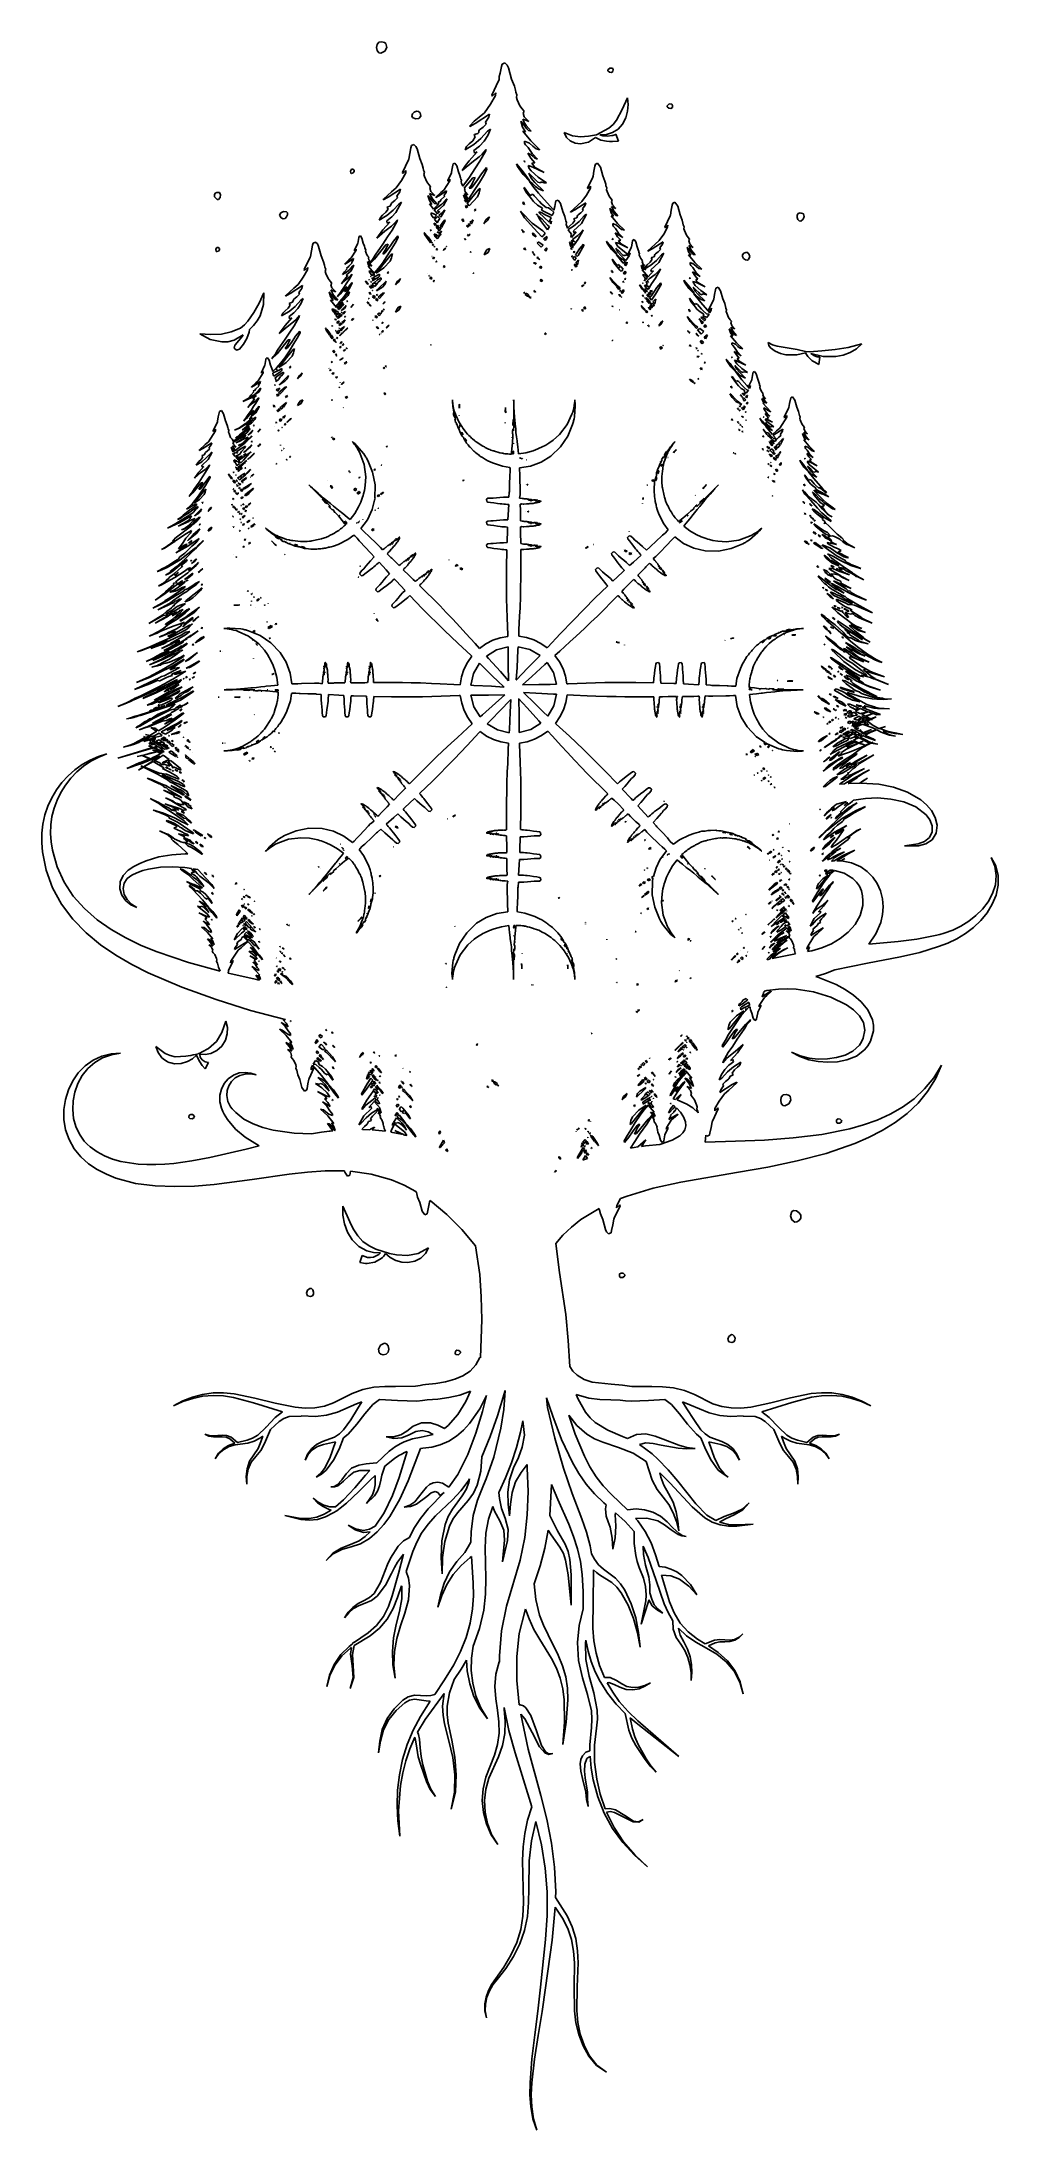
# Model space of a CAD drawing. Extents: x 0 to 162, y 0 to 352.
import ezdxf

# ---------------------------------------------------------------- set-up
doc = ezdxf.new("R2010")
doc.units = 0

msp = doc.modelspace()

# ---------------------------------------------------------------- linework, layer by layer
at = {"layer": 'Layer 1'}
for p, q in [((57.444358, 352.496688), (56.948618, 352.410675)), ((57.87363, 352.399048), (57.444358, 352.496688)), ((56.63562, 352.062332), (56.540952, 351.549459)), ((56.540952, 351.549459), (56.642938, 351.025276)), ((56.948618, 352.410675), (56.63562, 352.062332)), ((56.642938, 351.025276), (56.9199, 350.643)), ((56.9199, 350.643), (57.261058, 350.555528)), ((56.9199, 350.643), (56.9199, 350.643)), ((57.261058, 350.555528), (57.922385, 350.907931)), ((58.141773, 352.183685), (57.87363, 352.399048)), ((57.922385, 350.907931), (58.258536, 351.552375)), ((58.258536, 351.552375), (58.141773, 352.183685)), ((77.164315, 345.918386), (76.005275, 343.481916)), ((77.228244, 346.092579), (77.164315, 345.918386)), ((77.263577, 346.652094), (77.228244, 346.092579)), ((77.414547, 347.198654), (77.263577, 346.652094)), ((77.636989, 348.302079), (77.414547, 347.198654)), ((77.748621, 348.704574), (77.636989, 348.302079)), ((78.233214, 348.925448), (77.748621, 348.704574)), ((78.616809, 348.554871), (78.233214, 348.925448)), ((78.845949, 348.073242), (78.616809, 348.554871)), ((79.353508, 346.175722), (78.845949, 348.073242)), ((79.815325, 345.029402), (79.353508, 346.175722)), ((95.921001, 348.061058), (95.580444, 347.743911)), ((95.580444, 347.743911), (95.597535, 347.577964)), ((95.597535, 347.577964), (95.862662, 347.341922)), ((95.862662, 347.341922), (96.204204, 347.298246)), ((96.370699, 348.021222), (95.921001, 348.061058)), ((96.204204, 347.298246), (96.465579, 347.453687)), ((96.4902, 347.815), (96.370699, 348.021222)), ((96.465579, 347.453687), (96.4902, 347.815)), ((96.4902, 347.815), (96.4902, 347.815)), ((75.800649, 341.950504), (74.772736, 340.529537)), ((76.639146, 343.449277), (75.800649, 341.950504)), ((76.005275, 343.481916), (76.074535, 343.301071)), ((76.074535, 343.301071), (76.683737, 343.904058)), ((76.683737, 343.904058), (76.639146, 343.449277)), ((79.990915, 344.324976), (79.815325, 345.029402)), ((80.055806, 343.968301), (79.990915, 344.324976)), ((80.264663, 343.563347), (80.055806, 343.968301)), ((80.173318, 343.118169), (80.264663, 343.563347)), ((80.303228, 342.722626), (80.173318, 343.118169)), ((80.735169, 341.691666), (80.303228, 342.722626)), ((98.916665, 343.054678), (98.029641, 341.046858)), ((99.01906, 341.920815), (98.916665, 343.054678)), ((105.971744, 341.995017), (105.631243, 341.677909)), ((106.421434, 341.955172), (105.971744, 341.995017)), ((106.541, 341.749), (106.421434, 341.955172)), ((62.643861, 340.32256), (62.532106, 339.985078)), ((62.532106, 339.985078), (62.628671, 339.738043)), ((62.628671, 339.738043), (63.135022, 339.489034)), ((62.91928, 340.615468), (62.643861, 340.32256)), ((63.274374, 340.783215), (62.91928, 340.615468)), ((63.135022, 339.489034), (63.676821, 339.56713)), ((63.625156, 340.745215), (63.274374, 340.783215)), ((63.8959, 340.48), (63.625156, 340.745215)), ((63.676821, 339.56713), (64.011353, 339.916173)), ((64.011353, 339.916173), (63.8959, 340.48)), ((63.8959, 340.48), (63.8959, 340.48)), ((72.302006, 338.213196), (73.221782, 338.700613)), ((73.057094, 339.078151), (72.310679, 338.315044)), ((73.897419, 339.779374), (73.057094, 339.078151)), ((73.221782, 338.700613), (75.645292, 340.283223)), ((74.772736, 340.529537), (73.897419, 339.779374)), ((75.04804, 338.576934), (74.545766, 338.068853)), ((75.484736, 339.745497), (74.942737, 338.947325)), ((74.942737, 338.947325), (75.04804, 338.576934)), ((75.645292, 340.283223), (75.484736, 339.745497)), ((81.119886, 341.191975), (80.735169, 341.691666)), ((81.218246, 338.10178), (80.913322, 339.069968)), ((80.913322, 339.069968), (81.168518, 338.777736)), ((81.400168, 340.857459), (81.119886, 341.191975)), ((81.168518, 338.777736), (81.898762, 337.804352)), ((81.488027, 338.898382), (81.273503, 339.45992)), ((81.273503, 339.45992), (81.751758, 339.248039)), ((81.279737, 340.462612), (81.428716, 340.673588)), ((81.496766, 339.84445), (81.279737, 340.462612)), ((81.428716, 340.673588), (81.400168, 340.857459)), ((81.823403, 338.39238), (81.488027, 338.898382)), ((82.245577, 339.040682), (81.496766, 339.84445)), ((81.751758, 339.248039), (82.245577, 339.040682)), ((96.47783, 338.530115), (95.746066, 337.904298)), ((97.089946, 339.273378), (96.47783, 338.530115)), ((98.029641, 341.046858), (97.089946, 339.273378)), ((97.320368, 337.771833), (98.064476, 338.600008)), ((98.064476, 338.600008), (98.615111, 339.645658)), ((98.615111, 339.645658), (98.924181, 340.786298)), ((98.924181, 340.786298), (99.01906, 341.920815)), ((105.631243, 341.677909), (105.648334, 341.511923)), ((105.648334, 341.511923), (105.91325, 341.275483)), ((105.91325, 341.275483), (106.254667, 341.231865)), ((106.254667, 341.231865), (106.516083, 341.387546)), ((106.516083, 341.387546), (106.541, 341.749)), ((106.541, 341.749), (106.541, 341.749)), ((62.443485, 334.972319), (62.346173, 334.621277)), ((62.866006, 335.164817), (62.443485, 334.972319)), ((63.200536, 334.841723), (62.866006, 335.164817)), ((71.490307, 334.262897), (72.976557, 335.163112)), ((72.173586, 335.259141), (71.731455, 334.818304)), ((72.781485, 335.794386), (72.173586, 335.259141)), ((72.310679, 338.315044), (72.302006, 338.213196)), ((73.223336, 336.429581), (72.781485, 335.794386)), ((72.976557, 335.163112), (74.177937, 336.174542)), ((73.94153, 334.893197), (72.981126, 334.151696)), ((73.109227, 336.833656), (73.014401, 336.72432)), ((73.014401, 336.72432), (73.223336, 336.429581)), ((73.651748, 337.010952), (73.109227, 336.833656)), ((73.811918, 337.185109), (73.651748, 337.010952)), ((73.84776, 337.457635), (73.811918, 337.185109)), ((73.94818, 337.609581), (73.84776, 337.457635)), ((74.706279, 335.742906), (73.94153, 334.893197)), ((74.545766, 338.068853), (73.94818, 337.609581)), ((74.177937, 336.174542), (75.309607, 337.396732)), ((75.312194, 336.697337), (74.706279, 335.742906)), ((75.309607, 337.396732), (75.796096, 337.753006)), ((75.796096, 337.753006), (75.312194, 336.697337)), ((81.713086, 337.311302), (81.218246, 338.10178)), ((82.579573, 335.748685), (81.229233, 337.420028)), ((81.229233, 337.420028), (81.713086, 337.311302)), ((81.549306, 335.35644), (81.548284, 335.709584)), ((81.548284, 335.709584), (82.35685, 335.372233)), ((81.718021, 335.094822), (81.549306, 335.35644)), ((82.138083, 334.645774), (81.718021, 335.094822)), ((82.652013, 337.42585), (81.823403, 338.39238)), ((81.898762, 337.804352), (82.228703, 337.522195)), ((82.228703, 337.522195), (82.652013, 337.42585)), ((82.35685, 335.372233), (82.957763, 334.850311)), ((84.140443, 334.272038), (82.579573, 335.748685)), ((89.6328, 336.594), (88.22923, 337.155515)), ((88.22923, 337.155515), (88.59621, 336.355087)), ((88.59621, 336.355087), (89.23889, 335.753155)), ((89.23889, 335.753155), (90.062214, 335.375066)), ((90.959896, 336.436215), (89.6328, 336.594)), ((89.6328, 336.594), (89.6328, 336.594)), ((90.062214, 335.375066), (90.95965, 335.250879)), ((90.95965, 335.250879), (92.355167, 335.54012)), ((92.341746, 336.564626), (90.959896, 336.436215)), ((93.677336, 336.764388), (92.341746, 336.564626)), ((92.355167, 335.54012), (93.523, 336.357)), ((93.523, 336.357), (94.424852, 335.914024)), ((95.746066, 337.904298), (93.677336, 336.764388)), ((94.244016, 336.805028), (95.356502, 336.849143)), ((94.395191, 336.738644), (94.244016, 336.805028)), ((94.584147, 336.66924), (94.395191, 336.738644)), ((94.424852, 335.914024), (95.40226, 335.69272)), ((94.776247, 336.61844), (94.584147, 336.66924)), ((95.540738, 336.549149), (94.776247, 336.61844)), ((95.356502, 336.849143), (96.399831, 337.179811)), ((95.40226, 335.69272), (95.8874, 335.65208)), ((96.267835, 336.65111), (95.540738, 336.549149)), ((95.8874, 335.65208), (96.374532, 335.647231)), ((96.440919, 336.697394), (96.267835, 336.65111)), ((96.374532, 335.647231), (97.377122, 335.721174)), ((96.399831, 337.179811), (97.320368, 337.771833)), ((96.609507, 336.753979), (96.440919, 336.697394)), ((96.775781, 336.812461), (96.609507, 336.753979)), ((96.9391, 336.877), (96.775781, 336.812461)), ((97.377122, 335.721174), (96.9391, 336.877)), ((61.93409, 332.542929), (60.9234, 330.418649)), ((61.989727, 332.694877), (61.93409, 332.542929)), ((62.152192, 333.659245), (61.989727, 332.694877)), ((62.346173, 334.621277), (62.152192, 333.659245)), ((63.400295, 334.421726), (63.200536, 334.841723)), ((63.842963, 332.767396), (63.400295, 334.421726)), ((64.245544, 331.767822), (63.842963, 332.767396)), ((64.398647, 331.153611), (64.245544, 331.767822)), ((69.451332, 331.684037), (69.330609, 331.085283)), ((69.51191, 331.902455), (69.451332, 331.684037)), ((69.774821, 332.02221), (69.51191, 331.902455)), ((70.107307, 331.559736), (69.774821, 332.02221)), ((70.382739, 330.530226), (70.107307, 331.559736)), ((71.021236, 330.760539), (72.615616, 332.140699)), ((71.541984, 331.59921), (71.021236, 330.760539)), ((71.731455, 334.818304), (71.490307, 334.262897)), ((72.18379, 332.375546), (71.541984, 331.59921)), ((73.539186, 333.904349), (72.18379, 332.375546)), ((72.615616, 332.140699), (73.883816, 333.0935)), ((72.981126, 334.151696), (73.066447, 333.681111)), ((73.066447, 333.681111), (73.539186, 333.904349)), ((73.999526, 332.33629), (73.127358, 331.06067)), ((73.883816, 333.0935), (74.355336, 333.5354)), ((75.009956, 334.10721), (73.999526, 332.33629)), ((74.355336, 333.5354), (75.061738, 334.340639)), ((75.061738, 334.340639), (75.009956, 334.10721)), ((80.341151, 331.428663), (80.1975, 331.87244)), ((80.1975, 331.87244), (81.0912, 330.853)), ((81.292152, 330.066793), (80.341151, 331.428663)), ((81.403941, 332.355285), (81.5246, 332.427)), ((81.592381, 332.195451), (81.403941, 332.355285)), ((81.5246, 332.427), (81.592381, 332.195451)), ((81.5246, 332.427), (81.5246, 332.427)), ((82.585698, 332.853857), (82.067279, 333.673647)), ((82.067279, 333.673647), (82.586311, 333.479222)), ((82.335096, 331.113957), (82.130691, 331.595088)), ((82.130691, 331.595088), (82.47956, 331.514234)), ((82.80061, 333.640374), (82.138083, 334.645774)), ((82.47956, 331.514234), (82.93508, 331.337758)), ((83.282662, 332.063187), (82.585698, 332.853857)), ((82.586311, 333.479222), (83.010956, 333.123032)), ((82.78281, 332.003739), (83.282662, 332.063187)), ((83.060364, 331.611295), (82.78281, 332.003739)), ((83.750005, 332.662003), (82.80061, 333.640374)), ((82.957763, 334.850311), (83.488695, 334.437628)), ((83.010956, 333.123032), (83.256233, 332.868431)), ((83.23075, 331.346495), (83.060364, 331.611295)), ((83.256233, 332.868431), (83.750005, 332.662003)), ((83.488695, 334.437628), (84.140443, 334.272038)), ((93.422824, 331.507755), (93.251434, 330.656948)), ((93.508998, 331.818111), (93.422824, 331.507755)), ((93.882648, 331.988317), (93.508998, 331.818111)), ((94.355065, 331.331282), (93.882648, 331.988317)), ((52.335598, 330.973674), (52.134692, 330.678564)), ((52.134692, 330.678564), (52.222328, 330.321177)), ((52.222328, 330.321177), (52.3435, 330.269)), ((52.52404, 330.976759), (52.335598, 330.973674)), ((52.3435, 330.269), (52.608704, 330.361012)), ((52.3435, 330.269), (52.3435, 330.269)), ((52.763959, 330.820419), (52.52404, 330.976759)), ((52.608704, 330.361012), (52.770519, 330.579994)), ((52.770519, 330.579994), (52.763959, 330.820419)), ((59.8485, 327.84418), (59.085231, 327.190068)), ((60.744742, 329.083111), (59.8485, 327.84418)), ((61.4759, 330.39), (60.744742, 329.083111)), ((60.9234, 330.418649), (60.983795, 330.260887)), ((60.983795, 330.260887), (61.515002, 330.786757)), ((61.515002, 330.786757), (61.4759, 330.39)), ((64.455184, 330.84265), (64.398647, 331.153611)), ((64.637222, 330.489568), (64.455184, 330.84265)), ((64.557662, 330.101253), (64.637222, 330.489568)), ((64.670932, 329.756623), (64.557662, 330.101253)), ((65.047554, 328.857438), (64.670932, 329.756623)), ((65.38293, 328.421772), (65.047554, 328.857438)), ((65.627443, 328.130191), (65.38293, 328.421772)), ((65.522413, 327.785926), (65.652333, 327.969865)), ((65.652333, 327.969865), (65.627443, 328.130191)), ((68.909977, 329.050926), (67.897167, 327.466646)), ((69.194852, 330.390753), (68.565991, 329.068593)), ((68.565991, 329.068593), (68.603512, 328.970487)), ((68.603512, 328.970487), (68.93407, 329.297639)), ((68.93407, 329.297639), (68.909977, 329.050926)), ((69.229545, 330.485117), (69.194852, 330.390753)), ((69.330609, 331.085283), (69.229545, 330.485117)), ((70.633307, 329.908319), (70.382739, 330.530226)), ((70.728588, 329.526075), (70.633307, 329.908319)), ((70.763731, 329.332575), (70.728588, 329.526075)), ((70.877089, 329.11276), (70.763731, 329.332575)), ((70.82753, 328.871128), (70.877089, 329.11276)), ((70.898009, 328.65662), (70.82753, 328.871128)), ((71.124997, 328.11308), (70.898009, 328.65662)), ((72.226277, 329.65266), (71.124997, 328.11308)), ((71.357959, 327.805755), (72.7999, 329.504)), ((72.558177, 328.269211), (72.198643, 327.784157)), ((73.127358, 331.06067), (72.226277, 329.65266)), ((72.485674, 327.780668), (72.667848, 327.957083)), ((72.827312, 328.793077), (72.558177, 328.269211)), ((72.667848, 327.957083), (73.602595, 329.209623)), ((72.79988, 329.50416), (73.216465, 329.607874)), ((72.7999, 329.504), (72.79988, 329.50416)), ((73.216465, 329.607874), (72.827312, 328.793077)), ((73.946075, 328.769177), (73.046003, 327.367269)), ((73.602595, 329.209623), (74.282984, 330.226673)), ((74.580988, 329.841734), (73.946075, 328.769177)), ((74.282984, 330.226673), (75.112434, 331.252833)), ((75.183235, 330.918197), (74.580988, 329.841734)), ((75.112434, 331.252833), (75.183235, 330.918197)), ((81.0912, 330.853), (81.09118, 330.8529)), ((81.09118, 330.8529), (81.470052, 330.344697)), ((82.350062, 328.953093), (81.292152, 330.066793)), ((81.750049, 327.166421), (81.40958, 327.906796)), ((81.40958, 327.906796), (81.516105, 327.838004)), ((81.470052, 330.344697), (82.335669, 329.160117)), ((81.516105, 327.838004), (82.3993, 326.655)), ((82.674767, 329.473365), (82.243582, 330.325092)), ((82.243582, 330.325092), (82.84064, 329.7329)), ((82.668705, 330.711499), (82.335096, 331.113957)), ((82.335669, 329.160117), (82.350062, 328.953093)), ((83.085044, 327.895288), (82.388468, 328.905848)), ((82.388468, 328.905848), (82.750186, 328.694246)), ((83.861305, 329.636279), (82.668705, 330.711499)), ((83.293332, 328.746222), (82.674767, 329.473365)), ((82.750186, 328.694246), (83.365362, 328.088773)), ((82.84064, 329.7329), (83.448106, 329.132419)), ((82.93508, 331.337758), (84.83323, 330.407187)), ((83.902668, 326.947228), (83.085044, 327.895288)), ((84.83323, 330.407187), (83.23075, 331.346495)), ((84.754082, 327.354832), (83.293332, 328.746222)), ((83.365362, 328.088773), (84.012559, 327.632563)), ((83.448106, 329.132419), (83.756218, 328.816783)), ((83.756218, 328.816783), (84.217028, 328.662652)), ((85.231895, 328.691549), (83.861305, 329.636279)), ((84.217028, 328.662652), (84.353942, 328.849102)), ((84.353942, 328.849102), (84.86392, 328.670563)), ((84.86392, 328.670563), (85.231895, 328.691549)), ((93.058408, 329.6699), (92.164845, 327.7911)), ((92.218106, 327.651826), (92.687952, 328.116807)), ((92.687952, 328.116807), (92.65358, 327.765949)), ((93.107751, 329.803955), (93.058408, 329.6699)), ((93.251434, 330.656948), (93.107751, 329.803955)), ((94.746465, 329.868192), (94.355065, 331.331282)), ((95.10253, 328.984394), (94.746465, 329.868192)), ((95.237966, 328.441255), (95.10253, 328.984394)), ((95.287951, 328.166272), (95.237966, 328.441255)), ((95.448968, 327.85384), (95.287951, 328.166272)), ((95.378544, 327.510701), (95.448968, 327.85384)), ((29.27885, 326.927129), (29.164705, 326.657679)), ((29.164705, 326.657679), (29.212706, 326.335766)), ((29.212706, 326.335766), (29.62, 325.878)), ((29.554016, 327.078321), (29.27885, 326.927129)), ((30.029071, 327.034857), (29.554016, 327.078321)), ((29.62, 325.878), (29.839021, 325.895461)), ((29.62, 325.878), (29.62, 325.878)), ((29.839021, 325.895461), (30.157991, 326.237429)), ((30.225869, 326.685894), (30.029071, 327.034857)), ((30.157991, 326.237429), (30.225869, 326.685894)), ((57.694201, 325.824459), (58.496338, 326.249528)), ((57.701781, 325.913218), (57.694201, 325.824459)), ((59.085231, 327.190068), (57.701781, 325.913218)), ((58.398108, 324.621809), (58.315485, 324.526192)), ((58.315485, 324.526192), (58.497498, 324.269489)), ((58.8711, 324.776323), (58.398108, 324.621809)), ((58.496338, 326.249528), (60.609338, 327.629478)), ((59.042068, 325.165769), (58.8711, 324.776323)), ((59.129574, 325.298168), (59.042068, 325.165769)), ((59.650611, 325.698623), (59.129574, 325.298168)), ((59.329834, 324.046876), (60.31662, 325.112546)), ((60.088477, 326.141651), (59.650611, 325.698623)), ((60.74085, 325.423075), (59.790573, 323.670592)), ((60.469277, 327.160546), (59.996733, 326.46466)), ((59.996733, 326.46466), (60.088477, 326.141651)), ((60.31662, 325.112546), (60.74085, 325.423075)), ((60.609338, 327.629478), (60.469277, 327.160546)), ((65.46884, 325.727541), (65.202851, 326.571633)), ((65.202851, 326.571633), (65.425344, 326.317018)), ((65.425344, 326.317018), (66.062037, 325.468122)), ((65.900332, 325.038287), (65.46884, 325.727541)), ((66.168567, 324.246155), (65.478221, 325.133069)), ((65.478221, 325.133069), (65.900332, 325.038287)), ((65.996457, 325.980857), (65.517017, 326.911685)), ((65.517017, 326.911685), (65.933963, 326.726957)), ((65.711561, 327.246964), (65.522413, 327.785926)), ((66.364451, 326.546275), (65.711561, 327.246964)), ((65.933963, 326.726957), (66.364451, 326.546275)), ((66.718847, 325.138255), (65.996457, 325.980857)), ((66.062037, 325.468122), (66.349742, 325.222149)), ((66.486913, 324.606778), (66.168567, 324.246155)), ((66.251027, 324.144819), (66.9222, 324.555)), ((66.349742, 325.222149), (66.718847, 325.138255)), ((66.816695, 324.897252), (66.486913, 324.606778)), ((66.556499, 326.209742), (67.055642, 326.474139)), ((66.561317, 326.265027), (66.556499, 326.209742)), ((67.422244, 327.059665), (66.561317, 326.265027)), ((67.056409, 325.241984), (66.816695, 324.897252)), ((66.92217, 324.5541), (67.574032, 325.102827)), ((66.9222, 324.555), (66.92217, 324.5541)), ((67.850524, 324.855495), (66.924612, 324.005353)), ((66.994541, 325.461265), (66.943142, 325.401818)), ((66.943142, 325.401818), (67.056409, 325.241984)), ((67.288942, 325.55745), (66.994541, 325.461265)), ((67.055642, 326.474139), (68.370672, 327.332994)), ((67.395322, 325.799869), (67.288942, 325.55745)), ((67.44974, 325.88217), (67.395322, 325.799869)), ((67.897167, 327.466646), (67.422244, 327.059665)), ((68.046541, 326.407221), (67.44974, 325.88217)), ((67.574032, 325.102827), (68.188051, 325.766094)), ((68.452112, 325.959193), (67.850524, 324.855495)), ((68.283488, 327.041176), (67.989489, 326.608222)), ((67.989489, 326.608222), (68.046541, 326.407221)), ((68.188051, 325.766094), (68.452112, 325.959193)), ((68.370672, 327.332994), (68.283488, 327.041176)), ((71.394245, 326.148664), (71.228677, 326.673927)), ((71.228677, 326.673927), (71.3672, 326.516)), ((71.498072, 327.633759), (71.357959, 327.805755)), ((71.3672, 326.516), (71.367197, 326.515545)), ((71.367197, 326.515545), (71.763352, 325.987375)), ((71.662675, 325.719873), (71.394245, 326.148664)), ((71.694027, 325.397265), (71.400028, 325.7789)), ((71.400028, 325.7789), (71.662675, 325.719873)), ((72.071051, 325.900135), (71.424198, 326.885993)), ((71.424198, 326.885993), (71.683688, 326.770952)), ((71.427602, 327.429951), (71.498072, 327.633759)), ((71.545241, 327.094479), (71.427602, 327.429951)), ((71.951612, 326.658392), (71.545241, 327.094479)), ((71.569761, 324.834417), (71.580234, 324.847298)), ((71.5698, 324.835), (71.569761, 324.834417)), ((71.694787, 324.487287), (71.5698, 324.835)), ((71.580234, 324.847298), (71.978573, 324.688689)), ((71.683688, 326.770952), (71.951612, 326.658392)), ((72.003833, 325.813825), (71.694027, 325.397265)), ((71.978573, 324.688689), (71.694787, 324.487287)), ((71.763352, 325.987375), (72.003833, 325.813825)), ((71.858256, 325.193014), (73.794826, 327.599564)), ((72.1687, 324.833), (71.858256, 325.193014)), ((72.123285, 325.967067), (72.071051, 325.900135)), ((73.046003, 327.367269), (72.123285, 325.967067)), ((73.597711, 326.301298), (72.1687, 324.833)), ((72.1687, 324.833), (72.1687, 324.833)), ((72.198643, 327.784157), (72.485674, 327.780668)), ((73.884081, 326.976311), (73.597711, 326.301298)), ((73.794826, 327.599564), (74.061839, 327.741118)), ((74.061839, 327.741118), (73.884081, 326.976311)), ((81.258323, 325.209852), (81.2836, 325.489)), ((81.544582, 325.016817), (81.258323, 325.209852)), ((81.2836, 325.489), (81.283544, 325.488433)), ((81.283544, 325.488433), (81.491578, 325.283077)), ((81.491578, 325.283077), (81.544582, 325.016817)), ((82.7142, 325.970836), (81.750049, 327.166421)), ((82.3993, 326.655), (82.399266, 326.654261)), ((82.399266, 326.654261), (82.639812, 326.547643)), ((82.639812, 326.547643), (82.723527, 326.74053)), ((83.061398, 325.543907), (82.7142, 325.970836)), ((82.723527, 326.74053), (82.989891, 326.691302)), ((82.989891, 326.691302), (83.187912, 326.506475)), ((83.741722, 324.928231), (83.061398, 325.543907)), ((83.187912, 326.506475), (84.046714, 325.519799)), ((84.561978, 324.423979), (83.741722, 324.928231)), ((86.372238, 324.171738), (83.902668, 326.947228)), ((84.012559, 327.632563), (84.754082, 327.354832)), ((84.046714, 325.519799), (84.422758, 325.15895)), ((84.422758, 325.15895), (85.165019, 324.504838)), ((84.426286, 324.088073), (84.561978, 324.423979)), ((85.165019, 324.504838), (85.60405, 324.49179)), ((85.60405, 324.49179), (85.958997, 324.196575)), ((86.652441, 324.699839), (86.482166, 324.061985)), ((86.765952, 325.344875), (86.652441, 324.699839)), ((86.845531, 325.631531), (86.765952, 325.344875)), ((87.190761, 325.788638), (86.845531, 325.631531)), ((87.627135, 325.1817), (87.190761, 325.788638)), ((87.988723, 323.83022), (87.627135, 325.1817)), ((90.539497, 324.93621), (89.316077, 323.80735)), ((90.018567, 324.104578), (91.887227, 325.324908)), ((91.21436, 325.514669), (90.539497, 324.93621)), ((92.006922, 326.610374), (91.21436, 325.514669)), ((91.763422, 324.910025), (91.345553, 324.294781)), ((91.887227, 325.324908), (91.763422, 324.910025)), ((92.65358, 327.765949), (92.006922, 326.610374)), ((92.164845, 327.7911), (92.218106, 327.651826)), ((95.478769, 327.205763), (95.378544, 327.510701)), ((95.811703, 326.410721), (95.478769, 327.205763)), ((96.108338, 326.025361), (95.811703, 326.410721)), ((96.184228, 323.642695), (95.949137, 324.389325)), ((95.949137, 324.389325), (96.145992, 324.164007)), ((96.324565, 325.767461), (96.108338, 326.025361)), ((96.650906, 323.866852), (96.226814, 324.689881)), ((96.226814, 324.689881), (96.595678, 324.52651)), ((96.231821, 325.46311), (96.324565, 325.767461)), ((96.39906, 324.986499), (96.231821, 325.46311)), ((96.976396, 324.366875), (96.39906, 324.986499)), ((96.595678, 324.52651), (96.976396, 324.366875)), ((106.473401, 324.930566), (106.301922, 324.079598)), ((106.559509, 325.240914), (106.473401, 324.930566)), ((106.933095, 325.411125), (106.559509, 325.240914)), ((107.405512, 324.753884), (106.933095, 325.411125)), ((107.796912, 323.291004), (107.405512, 324.753884)), ((40.374224, 323.635529), (40.181919, 323.226472)), ((40.181919, 323.226472), (40.4524, 322.761)), ((40.831017, 323.866128), (40.374224, 323.635529)), ((40.4524, 322.761), (40.771328, 322.606675)), ((40.4524, 322.761), (40.4524, 322.761)), ((40.771328, 322.606675), (41.093488, 322.677614)), ((41.353995, 323.796229), (40.831017, 323.866128)), ((41.093488, 322.677614), (41.358124, 322.932143)), ((41.513267, 323.606167), (41.353995, 323.796229)), ((41.358124, 322.932143), (41.514848, 323.273811)), ((41.514848, 323.273811), (41.513267, 323.606167)), ((56.986574, 322.380291), (58.282334, 323.16515)), ((57.196801, 322.864468), (56.986574, 322.380291)), ((57.582283, 323.248719), (57.196801, 322.864468)), ((58.112339, 323.71553), (57.582283, 323.248719)), ((58.772995, 322.067453), (57.591204, 320.734531)), ((57.967715, 320.529943), (59.073555, 321.360336)), ((58.497498, 324.269489), (58.112339, 323.71553)), ((58.282334, 323.16515), (59.329834, 324.046876)), ((59.123731, 322.929725), (58.28625, 322.283215)), ((58.28625, 322.283215), (58.360779, 321.872909)), ((58.360779, 321.872909), (58.772995, 322.067453)), ((59.073555, 321.360336), (59.484552, 321.745905)), ((59.790573, 323.670592), (59.123731, 322.929725)), ((60.055333, 322.244351), (59.174236, 320.700401)), ((59.484552, 321.745905), (60.100437, 322.447833)), ((60.100437, 322.447833), (60.055333, 322.244351)), ((65.630783, 320.716828), (65.736, 320.78)), ((65.736, 320.78), (65.735956, 320.779391)), ((65.735956, 320.779391), (65.794873, 320.577554)), ((65.75307, 323.345423), (65.7561, 323.642)), ((65.887107, 323.123388), (65.75307, 323.345423)), ((65.7561, 323.642), (65.756132, 323.641151)), ((65.756132, 323.641151), (66.46119, 323.34683)), ((66.247052, 322.751104), (65.887107, 323.123388)), ((66.447887, 321.469254), (66.208755, 321.865652)), ((66.208755, 321.865652), (66.616, 321.716)), ((66.645456, 323.210062), (66.247052, 322.751104)), ((66.863449, 323.447889), (66.251027, 324.144819)), ((66.345284, 322.579622), (66.726405, 322.914055)), ((66.763088, 321.947323), (66.345284, 322.579622)), ((66.51509, 321.564038), (66.447887, 321.469254)), ((66.46119, 323.34683), (66.645456, 323.210062)), ((66.616024, 321.715984), (66.51509, 321.564038)), ((66.603562, 321.232316), (66.826438, 321.483606)), ((66.660678, 321.151036), (66.603562, 321.232316)), ((66.616, 321.716), (66.616024, 321.715984)), ((66.78185, 321.000758), (66.660678, 321.151036)), ((66.726405, 322.914055), (66.861519, 323.027548)), ((67.004086, 322.328122), (66.763088, 321.947323)), ((66.7819, 321.001), (66.78185, 321.000758)), ((66.841481, 321.097825), (66.7819, 321.001)), ((66.826438, 321.483606), (66.915228, 321.515824)), ((67.001588, 321.422296), (66.841481, 321.097825)), ((66.861519, 323.027548), (66.985259, 322.891599)), ((67.227544, 323.871075), (66.863449, 323.447889)), ((66.910859, 320.853181), (67.178262, 321.211524)), ((66.9109, 320.854), (66.910859, 320.853181)), ((67.130846, 320.61249), (66.9109, 320.854)), ((66.915228, 321.515824), (67.001588, 321.422296)), ((66.924612, 324.005353), (66.971063, 323.749903)), ((66.971063, 323.749903), (67.227544, 323.871075)), ((66.985259, 322.891599), (67.2331, 322.658)), ((67.233129, 322.657571), (67.004086, 322.328122)), ((67.092746, 323.210667), (67.414567, 323.431006)), ((67.0928, 323.211), (67.092746, 323.210667)), ((67.405765, 322.909697), (67.0928, 323.211)), ((67.441101, 321.074756), (67.130846, 320.61249)), ((67.178262, 321.211524), (67.441101, 321.074756)), ((67.2331, 322.658), (67.233129, 322.657571)), ((67.291658, 321.364292), (67.631402, 321.875836)), ((67.500852, 321.158521), (67.291658, 321.364292)), ((67.477274, 323.020283), (67.405765, 322.909697)), ((67.414567, 323.431006), (67.670404, 323.670861)), ((68.025505, 323.981195), (67.477274, 323.020283)), ((67.5009, 321.159), (67.500852, 321.158521)), ((68.119753, 322.251013), (67.5009, 321.159)), ((67.631402, 321.875836), (68.081334, 322.432674)), ((67.670404, 323.670861), (68.05358, 324.107571)), ((68.05358, 324.107571), (68.025505, 323.981195)), ((68.081334, 322.432674), (68.119753, 322.251013)), ((70.938587, 322.498102), (71.0465, 322.584)), ((71.210367, 322.095699), (70.938587, 322.498102)), ((71.0465, 322.584), (71.046469, 322.583745)), ((71.046469, 322.583745), (71.283225, 322.272172)), ((71.25804, 322.220421), (71.210367, 322.095699)), ((71.283225, 322.272172), (71.25804, 322.220421)), ((71.717539, 321.433062), (71.8253, 321.541)), ((72.008456, 321.185082), (71.717539, 321.433062)), ((71.8253, 321.541), (71.825347, 321.540727)), ((71.825347, 321.540727), (72.000745, 321.297531)), ((72.000745, 321.297531), (72.008456, 321.185082)), ((72.029334, 321.732381), (72.091336, 321.789322)), ((72.251956, 321.376527), (72.029334, 321.732381)), ((72.091336, 321.789322), (72.274498, 321.607661)), ((72.252, 321.377), (72.251956, 321.376527)), ((72.37993, 321.503521), (72.252, 321.377)), ((72.274498, 321.607661), (72.37993, 321.503521)), ((72.328283, 322.001757), (72.654983, 322.286104)), ((72.3283, 322.002), (72.328283, 322.001757)), ((72.585339, 321.766671), (72.3283, 322.002)), ((72.792538, 322.216474), (72.585339, 321.766671)), ((72.654983, 322.286104), (72.792538, 322.216474)), ((72.809695, 322.269685), (72.7072, 322.332)), ((72.7072, 322.332), (72.707217, 322.331415)), ((72.707217, 322.331415), (72.849719, 322.454258)), ((72.849719, 322.454258), (72.809695, 322.269685)), ((73.092844, 323.996392), (73.18259, 324.25454)), ((73.184975, 323.973936), (73.092844, 323.996392)), ((73.18259, 324.25454), (73.31482, 324.214017)), ((73.31482, 324.214017), (73.184975, 323.973936)), ((75.328076, 322.363955), (74.6561, 321.756)), ((74.6561, 321.756), (74.65614, 321.75634)), ((74.65614, 321.75634), (75.018728, 322.445473)), ((75.018728, 322.445473), (75.598211, 322.96564)), ((75.598211, 322.96564), (75.328076, 322.363955)), ((81.179717, 323.362037), (80.883403, 323.924201)), ((80.883403, 323.924201), (81.434204, 323.363203)), ((81.009783, 320.727721), (81.119646, 320.773867)), ((81.119646, 320.773867), (81.222, 320.542)), ((81.55197, 322.807811), (81.179717, 323.362037)), ((81.434204, 323.363203), (82.453634, 322.259483)), ((83.11507, 321.048521), (81.55197, 322.807811)), ((82.453634, 322.259483), (82.844201, 321.901975)), ((82.844201, 321.901975), (84.601001, 320.608915)), ((84.47347, 319.545121), (83.11507, 321.048521)), ((83.4883, 323.382), (83.488284, 323.381413)), ((83.488284, 323.381413), (83.704736, 323.312715)), ((83.735192, 323.150488), (83.4883, 323.382)), ((83.704736, 323.312715), (83.735192, 323.150488)), ((84.052774, 322.527543), (83.766036, 323.102257)), ((83.766036, 323.102257), (84.534315, 322.537099)), ((84.001894, 323.642888), (84.032924, 323.81541)), ((85.675944, 322.063398), (84.001894, 323.642888)), ((84.032924, 323.81541), (84.462297, 323.617527)), ((84.0528, 322.528), (84.052774, 322.527543)), ((85.42485, 320.772823), (84.0528, 322.528)), ((86.201846, 323.168938), (84.426286, 324.088073)), ((84.462297, 323.617527), (85.118141, 323.240905)), ((84.534315, 322.537099), (85.442336, 321.517999)), ((85.118141, 323.240905), (86.035027, 322.862191)), ((85.758436, 321.297649), (85.42485, 320.772823)), ((85.442336, 321.517999), (85.710252, 321.3143)), ((85.676, 322.064), (85.675944, 322.063398)), ((86.052183, 322.85408), (85.676, 322.064)), ((85.710252, 321.3143), (85.758436, 321.297649)), ((85.808746, 321.936604), (86.0868, 322.212)), ((85.993136, 321.752242), (85.808746, 321.936604)), ((85.958997, 324.196575), (86.46142, 323.710826)), ((86.055072, 321.887548), (85.993136, 321.752242)), ((86.035027, 322.862191), (86.052183, 322.85408)), ((86.086746, 322.211601), (86.055072, 321.887548)), ((86.0868, 322.212), (86.086746, 322.211601)), ((86.428964, 323.646175), (86.201846, 323.168938)), ((86.482166, 324.061985), (86.372238, 324.171738)), ((86.46142, 323.710826), (86.428964, 323.646175)), ((88.31761, 323.013769), (87.988723, 323.83022)), ((88.442764, 322.512007), (88.31761, 323.013769)), ((88.488893, 322.258007), (88.442764, 322.512007)), ((88.63762, 321.969506), (88.488893, 322.258007)), ((88.572547, 321.652322), (88.63762, 321.969506)), ((88.665116, 321.370664), (88.572547, 321.652322)), ((88.803893, 321.020426), (88.665116, 321.370664)), ((89.210456, 321.450891), (88.803893, 321.020426)), ((88.893398, 320.805211), (89.8292, 321.377)), ((88.972361, 320.635596), (88.893398, 320.805211)), ((89.679106, 321.863743), (89.210456, 321.450891)), ((89.309267, 323.728774), (90.018567, 324.104578)), ((89.316077, 323.80735), (89.309267, 323.728774)), ((90.019725, 322.353609), (89.679106, 321.863743)), ((89.829186, 321.376191), (90.755391, 322.156069)), ((89.8292, 321.377), (89.829186, 321.376191)), ((91.148265, 321.80461), (89.832645, 320.596308)), ((89.931835, 322.664968), (89.858655, 322.580583)), ((89.858655, 322.580583), (90.019725, 322.353609)), ((90.350082, 322.801662), (89.931835, 322.664968)), ((90.501331, 323.146157), (90.350082, 322.801662)), ((90.578555, 323.263395), (90.501331, 323.146157)), ((91.039368, 323.61734), (90.578555, 323.263395)), ((90.755391, 322.156069), (91.628072, 323.098476)), ((91.426697, 324.009172), (91.039368, 323.61734)), ((92.003145, 323.373058), (91.148265, 321.80461)), ((91.345553, 324.294781), (91.426697, 324.009172)), ((91.628072, 323.098476), (92.003145, 323.373058)), ((96.145992, 324.164007), (96.708935, 323.413443)), ((96.565863, 323.03327), (96.184228, 323.642695)), ((97.233947, 321.828336), (96.192766, 323.117033)), ((96.192766, 323.117033), (96.565863, 323.03327)), ((96.439496, 321.52597), (96.438642, 321.798192)), ((96.438642, 321.798192), (97.062237, 321.538164)), ((96.569598, 321.324284), (96.439496, 321.52597)), ((96.893392, 320.978207), (96.569598, 321.324284)), ((97.289804, 323.121611), (96.650906, 323.866852)), ((96.708935, 323.413443), (96.963361, 323.195854)), ((97.404358, 320.202892), (96.893392, 320.978207)), ((96.963361, 323.195854), (97.289804, 323.121611)), ((97.062237, 321.538164), (97.525595, 321.135761)), ((98.437406, 320.689703), (97.233947, 321.828336)), ((97.525595, 321.135761), (97.934892, 320.817457)), ((97.934892, 320.817457), (98.437406, 320.689703)), ((105.704157, 321.188542), (105.057491, 320.032964)), ((106.10892, 323.092488), (105.215227, 321.213888)), ((105.215227, 321.213888), (105.268683, 321.074422)), ((105.268683, 321.074422), (105.738464, 321.539403)), ((105.738464, 321.539403), (105.704157, 321.188542)), ((106.158199, 323.226766), (106.10892, 323.092488)), ((106.301922, 324.079598), (106.158199, 323.226766)), ((108.152977, 322.406997), (107.796912, 323.291004)), ((108.288477, 321.863858), (108.152977, 322.406997)), ((108.338397, 321.588875), (108.288477, 321.863858)), ((108.499444, 321.276579), (108.338397, 321.588875)), ((108.429052, 320.933273), (108.499444, 321.276579)), ((108.529277, 320.628349), (108.429052, 320.933273)), ((127.582191, 323.206954), (127.572131, 322.840079)), ((127.572131, 322.840079), (127.700266, 322.486822)), ((127.762046, 323.483631), (127.582191, 323.206954)), ((127.700266, 322.486822), (127.935, 322.251)), ((128.097549, 323.597575), (127.762046, 323.483631)), ((127.935, 322.251), (128.181843, 322.227355)), ((127.935, 322.251), (127.935, 322.251)), ((128.616784, 323.455989), (128.097549, 323.597575)), ((128.181843, 322.227355), (128.603396, 322.544672)), ((128.603396, 322.544672), (128.766888, 323.029619)), ((128.766888, 323.029619), (128.616784, 323.455989)), ((29.60486, 317.776932), (29.40394, 317.48182)), ((29.40394, 317.48182), (29.491655, 317.124435)), ((29.7933, 317.78), (29.60486, 317.776932)), ((30.033241, 317.623957), (29.7933, 317.78)), ((29.7933, 317.78), (29.7933, 317.78)), ((29.877996, 317.164597), (30.039803, 317.383658)), ((30.039803, 317.383658), (30.033241, 317.623957)), ((45.740551, 318.151881), (45.551446, 317.213564)), ((45.835574, 318.49422), (45.740551, 318.151881)), ((46.247664, 318.681911), (45.835574, 318.49422)), ((46.573816, 318.366826), (46.247664, 318.681911)), ((46.768646, 317.95732), (46.573816, 318.366826)), ((47.200265, 316.34374), (46.768646, 317.95732)), ((53.1053, 317.300485), (52.275342, 316.002015)), ((53.338842, 318.398371), (52.82338, 317.315031)), ((52.82338, 317.315031), (52.854218, 317.234598)), ((52.854218, 317.234598), (53.125151, 317.502737)), ((53.125151, 317.502737), (53.1053, 317.300485)), ((53.367177, 318.475903), (53.338842, 318.398371)), ((53.549063, 319.458433), (53.367177, 318.475903)), ((53.598734, 319.637534), (53.549063, 319.458433)), ((53.814213, 319.735713), (53.598734, 319.637534)), ((54.08669, 319.356584), (53.814213, 319.735713)), ((54.312332, 318.512907), (54.08669, 319.356584)), ((54.517668, 318.003033), (54.312332, 318.512907)), ((54.595844, 317.689792), (54.517668, 318.003033)), ((54.624692, 317.531211), (54.595844, 317.689792)), ((54.717514, 317.351045), (54.624692, 317.531211)), ((54.676861, 317.15311), (54.717514, 317.351045)), ((56.194572, 315.826611), (58.128442, 318.231291)), ((57.628232, 318.360341), (56.412462, 316.664251)), ((57.591204, 320.734531), (56.577635, 319.326463)), ((56.577635, 319.326463), (57.967715, 320.529943)), ((58.413794, 319.588161), (57.628232, 318.360341)), ((58.152405, 317.611264), (57.917851, 317.15434)), ((58.013501, 316.882304), (58.82849, 317.974174)), ((58.128442, 318.231291), (58.491766, 318.321704)), ((58.491766, 318.321704), (58.152405, 317.611264)), ((59.127899, 317.590268), (58.343105, 316.367943)), ((59.174236, 320.700401), (58.413794, 319.588161)), ((58.82849, 317.974174), (59.421692, 318.861313)), ((59.681531, 318.525465), (59.127899, 317.590268)), ((59.421692, 318.861313), (60.144937, 319.756129)), ((60.206549, 319.464088), (59.681531, 318.525465)), ((60.144937, 319.756129), (60.206549, 319.464088)), ((64.70396, 319.909086), (64.578676, 320.295908)), ((64.578676, 320.295908), (65.1704, 319.667)), ((65.53321, 318.721606), (64.70396, 319.909086)), ((65.163327, 319.660715), (65.08308, 319.453065)), ((65.08308, 319.453065), (65.240038, 319.567365)), ((65.170383, 319.666111), (65.163327, 319.660715)), ((65.1704, 319.667), (65.170383, 319.666111)), ((65.240038, 319.567365), (65.358007, 319.406905)), ((65.358007, 319.406905), (65.688308, 318.963752)), ((65.659716, 318.556788), (65.53321, 318.721606)), ((65.794873, 320.577554), (65.630783, 320.716828)), ((65.844814, 318.752368), (65.659716, 318.556788)), ((65.688308, 318.963752), (65.844814, 318.752368)), ((65.810484, 318.516676), (65.91919, 318.651982)), ((65.8105, 318.517), (65.810484, 318.516676)), ((65.958896, 318.59836), (65.8105, 318.517)), ((65.91919, 318.651982), (65.958896, 318.59836)), ((65.938923, 318.203012), (66.1546, 318.31)), ((66.043063, 318.09763), (65.938923, 318.203012)), ((66.154597, 318.309861), (66.043063, 318.09763)), ((66.1546, 318.31), (66.154597, 318.309861)), ((66.198026, 317.941337), (66.339179, 318.000364)), ((66.326265, 317.838651), (66.198026, 317.941337)), ((66.473511, 319.587177), (66.264, 320.054)), ((66.264, 320.054), (66.264012, 320.053393)), ((66.264012, 320.053393), (66.568228, 319.982931)), ((66.3263, 317.839), (66.326265, 317.838651)), ((66.339179, 318.000364), (66.3263, 317.839)), ((66.387817, 318.875894), (66.36244, 318.94615)), ((66.36244, 318.94615), (66.4141, 318.895)), ((66.414095, 318.894803), (66.387817, 318.875894)), ((66.4141, 318.895), (66.414095, 318.894803)), ((66.479229, 319.59071), (66.473511, 319.587177)), ((66.716112, 319.922648), (66.479229, 319.59071)), ((66.568097, 319.458293), (66.793545, 319.738497)), ((66.733023, 319.282864), (66.568097, 319.458293)), ((66.568228, 319.982931), (66.716112, 319.922648)), ((66.629199, 317.464131), (66.747286, 317.566815)), ((66.72814, 317.31448), (66.629199, 317.464131)), ((66.816932, 317.511945), (66.7281, 317.315)), ((66.7281, 317.315), (66.72814, 317.31448)), ((66.798171, 319.22239), (66.733023, 319.282864)), ((66.747286, 317.566815), (66.804145, 317.5242)), ((66.793545, 319.738497), (66.946907, 319.812284)), ((66.7982, 319.223), (66.798171, 319.22239)), ((67.20512, 319.677379), (66.7982, 319.223)), ((66.804145, 317.5242), (66.816932, 317.511945)), ((66.908162, 320.236267), (66.8326, 320.41)), ((66.8326, 320.41), (66.832605, 320.409817)), ((66.832605, 320.409817), (67.023551, 320.432479)), ((66.862416, 319.824082), (66.886639, 319.854023)), ((66.903087, 319.849028), (66.862416, 319.824082)), ((66.886639, 319.854023), (66.9031, 319.849)), ((66.9031, 319.849), (66.903087, 319.849028)), ((67.023551, 320.432479), (66.908162, 320.236267)), ((66.946907, 319.812284), (66.970935, 319.825585)), ((66.970935, 319.825585), (67.20512, 319.677379)), ((67.065, 320.075793), (67.366388, 320.450361)), ((67.074573, 320.067699), (67.065, 320.075793)), ((67.125458, 320.014274), (67.074573, 320.067699)), ((67.316522, 320.172454), (67.125458, 320.014274)), ((67.223174, 319.836564), (67.1691, 319.944)), ((67.1691, 319.944), (67.169137, 319.943394)), ((67.169137, 319.943394), (67.398248, 320.095966)), ((67.287803, 319.789792), (67.223174, 319.836564)), ((67.413152, 320.105734), (67.287803, 319.789792)), ((67.45081, 320.282817), (67.316522, 320.172454)), ((67.366388, 320.450361), (67.511267, 320.527266)), ((67.398248, 320.095966), (67.413152, 320.105734)), ((67.511267, 320.527266), (67.45081, 320.282817)), ((67.833663, 317.27977), (67.93344, 317.50986)), ((67.8337, 317.28), (67.833663, 317.27977)), ((68.226284, 317.649761), (67.8337, 317.28)), ((67.93344, 317.50986), (68.083074, 317.496768)), ((68.083074, 317.496768), (68.202513, 317.659108)), ((68.202513, 317.659108), (68.226284, 317.649761)), ((68.325225, 317.921416), (68.345, 317.936)), ((68.340068, 317.910607), (68.325225, 317.921416)), ((68.34495, 317.93597), (68.340068, 317.910607)), ((68.345, 317.936), (68.34495, 317.93597)), ((71.414306, 319.161847), (71.42983, 319.305038)), ((71.542329, 319.059352), (71.414306, 319.161847)), ((71.42983, 319.305038), (71.542719, 319.193631)), ((71.566549, 319.083877), (71.542329, 319.059352)), ((71.542719, 319.193631), (71.5666, 319.084)), ((71.5666, 319.084), (71.566549, 319.083877)), ((71.928274, 319.890775), (72.0159, 319.964)), ((72.103607, 319.683751), (71.928274, 319.890775)), ((72.0159, 319.964), (72.015906, 319.963517)), ((72.015906, 319.963517), (72.035247, 319.937756)), ((72.035247, 319.937756), (72.16567, 319.879754)), ((72.339525, 319.96665), (72.103607, 319.683751)), ((72.16567, 319.879754), (72.211094, 319.984512)), ((72.211094, 319.984512), (72.339525, 319.96665)), ((75.003389, 317.161472), (75.253039, 317.422715)), ((75.253039, 317.422715), (75.6818, 317.593)), ((75.6818, 317.593), (75.387639, 316.937635)), ((75.6818, 317.593), (75.6818, 317.593)), ((81.221994, 320.541483), (81.009783, 320.727721)), ((81.222, 320.542), (81.221994, 320.541483)), ((81.367708, 320.318583), (81.268959, 320.493595)), ((81.268959, 320.493595), (81.420521, 320.489653)), ((81.479756, 320.374077), (81.3677, 320.319)), ((81.3677, 320.319), (81.367708, 320.318583)), ((81.380492, 317.558223), (81.51188, 317.690831)), ((81.3805, 317.559), (81.380492, 317.558223)), ((81.691261, 317.430176), (81.3805, 317.559)), ((81.420521, 320.489653), (81.479756, 320.374077)), ((81.51188, 317.690831), (81.703083, 317.424151)), ((81.685543, 317.336019), (81.691261, 317.430176)), ((81.703083, 317.424151), (81.685543, 317.336019)), ((82.8604, 320.249), (82.860326, 320.248488)), ((82.860326, 320.248488), (83.243003, 319.984987)), ((83.003863, 319.880449), (82.8604, 320.249)), ((83.487003, 319.58959), (83.003863, 319.880449)), ((83.243003, 319.984987), (83.487003, 319.58959)), ((83.498438, 318.786643), (83.5158, 318.787)), ((83.505121, 318.775637), (83.498438, 318.786643)), ((83.515786, 318.786028), (83.505121, 318.775637)), ((83.5158, 318.787), (83.515786, 318.786028)), ((83.660787, 318.531405), (83.931593, 318.709967)), ((84.345223, 317.849861), (83.660787, 318.531405)), ((83.931593, 318.709967), (84.146116, 318.570484)), ((84.146116, 318.570484), (84.660361, 318.164965)), ((84.3453, 317.85), (84.345223, 317.849861)), ((84.660361, 318.164965), (84.3453, 317.85)), ((84.4735, 319.546), (84.47347, 319.545121)), ((84.725509, 319.807833), (84.4735, 319.546)), ((84.601001, 320.608915), (85.001522, 320.182802)), ((85.001522, 320.182802), (84.725509, 319.807833)), ((84.754617, 319.249456), (85.3472, 319.633)), ((84.972224, 319.010002), (84.754617, 319.249456)), ((84.907908, 317.359376), (85.107975, 317.576583)), ((85.146846, 317.150281), (84.907908, 317.359376)), ((85.023687, 318.952838), (84.972224, 319.010002)), ((85.232687, 319.249453), (85.023687, 318.952838)), ((85.107975, 317.576583), (85.259345, 317.696527)), ((85.356488, 317.59344), (85.1469, 317.151)), ((85.347114, 319.632533), (85.232687, 319.249453)), ((85.259345, 317.696527), (85.356488, 317.59344)), ((85.3472, 319.633), (85.347114, 319.632533)), ((89.246444, 320.279742), (88.972361, 320.635596)), ((89.109096, 318.659108), (89.152205, 318.697352)), ((89.31649, 318.07856), (89.109096, 318.659108)), ((89.152205, 318.697352), (89.171159, 318.687169)), ((89.171159, 318.687169), (89.281087, 318.560375)), ((89.446101, 320.041464), (89.246444, 320.279742)), ((89.281087, 318.560375), (89.760893, 317.925376)), ((89.587745, 317.64768), (89.31649, 318.07856)), ((89.3242, 317.593), (89.524978, 317.548107)), ((89.449625, 317.428798), (89.3242, 317.593)), ((89.3242, 317.593), (89.3242, 317.593)), ((89.360354, 319.76031), (89.446101, 320.041464)), ((89.441501, 319.473059), (89.360354, 319.76031)), ((89.397061, 318.912082), (89.514829, 319.014766)), ((89.44422, 318.785706), (89.397061, 318.912082)), ((90.262979, 320.405701), (89.441501, 319.473059)), ((89.666648, 318.616508), (89.44422, 318.785706)), ((89.524978, 317.548107), (89.449625, 317.428798)), ((89.514829, 319.014766), (89.753831, 318.850325)), ((89.531983, 318.607579), (89.666648, 318.616508)), ((89.884385, 318.117862), (89.531983, 318.607579)), ((89.5878, 317.648), (89.587745, 317.64768)), ((89.760893, 317.925376), (89.5878, 317.648)), ((89.664072, 319.14071), (90.528724, 319.780507)), ((89.6641, 319.141), (89.664072, 319.14071)), ((90.048152, 318.747462), (89.6641, 319.141)), ((89.753831, 318.850325), (90.048152, 318.747462)), ((89.832645, 320.596308), (89.898371, 320.233596)), ((89.945345, 318.213061), (89.884385, 318.117862)), ((89.898371, 320.233596), (90.262979, 320.405701)), ((90.617767, 319.196639), (89.945345, 318.213061)), ((90.312144, 316.785927), (90.836795, 317.570157)), ((90.528724, 319.780507), (90.892178, 320.121375)), ((91.530803, 318.10352), (90.577, 316.447)), ((91.396968, 320.562039), (90.617767, 319.196639)), ((90.836795, 317.570157), (91.476256, 318.361471)), ((90.892178, 320.121375), (91.436866, 320.742046)), ((91.436866, 320.742046), (91.396968, 320.562039)), ((91.476256, 318.361471), (91.530803, 318.10352)), ((95.507978, 318.498251), (95.397212, 318.840586)), ((95.397212, 318.840586), (96.0862, 318.054)), ((96.241306, 317.448161), (95.507978, 318.498251)), ((96.0862, 318.054), (96.086265, 318.054278)), ((96.086265, 318.054278), (96.378466, 317.662461)), ((97.056928, 316.589515), (96.241306, 317.448161)), ((96.327593, 319.21266), (96.4205, 319.268)), ((96.472655, 319.0894), (96.327593, 319.21266)), ((96.378466, 317.662461), (97.045879, 316.74914)), ((96.4205, 319.268), (96.420548, 319.267948)), ((96.420548, 319.267948), (96.472655, 319.0894)), ((97.238673, 319.596165), (96.838985, 320.228464)), ((96.838985, 320.228464), (97.566596, 319.803813)), ((97.302727, 317.944548), (96.887813, 318.625691)), ((96.887813, 318.625691), (97.156883, 318.56334)), ((97.307051, 316.989962), (96.974499, 317.64666)), ((96.974499, 317.64666), (97.4349, 317.19)), ((97.156883, 318.56334), (97.508063, 318.427391)), ((97.775981, 318.986738), (97.238673, 319.596165)), ((99.211027, 316.426568), (97.302727, 317.944548)), ((97.390618, 318.940801), (97.775981, 318.986738)), ((97.60463, 318.638369), (97.390618, 318.940801)), ((98.136402, 319.448377), (97.404358, 320.202892)), ((97.508063, 318.427391), (98.971703, 317.709881)), ((97.566596, 319.803813), (98.136402, 319.448377)), ((97.736083, 318.43404), (97.60463, 318.638369)), ((98.971703, 317.709881), (97.736083, 318.43404)), ((99.568122, 317.78116), (99.052785, 316.69761)), ((99.596522, 317.858488), (99.568122, 317.78116)), ((99.778408, 318.841227), (99.596522, 317.858488)), ((99.82797, 319.020147), (99.778408, 318.841227)), ((100.043496, 319.118298), (99.82797, 319.020147)), ((100.315973, 318.739378), (100.043496, 319.118298)), ((100.541751, 317.895495), (100.315973, 318.739378)), ((100.74709, 317.385621), (100.541751, 317.895495)), ((100.825266, 317.072377), (100.74709, 317.385621)), ((102.359844, 317.151373), (103.069144, 317.527177)), ((103.589939, 318.359012), (102.366589, 317.229932)), ((103.069144, 317.527177), (104.937804, 318.747487)), ((104.264867, 318.937262), (103.589939, 318.359012)), ((104.477145, 317.431974), (104.089858, 317.040034)), ((105.057491, 320.032964), (104.264867, 318.937262)), ((104.813869, 318.332813), (104.396, 317.717363)), ((104.396, 317.717363), (104.477145, 317.431974)), ((104.937804, 318.747487), (104.813869, 318.332813)), ((108.862211, 319.83331), (108.529277, 320.628349)), ((109.158911, 319.447933), (108.862211, 319.83331)), ((109.234787, 317.065286), (108.999575, 317.811916)), ((108.999575, 317.811916), (109.19643, 317.586596)), ((109.375048, 319.190206), (109.158911, 319.447933)), ((109.19643, 317.586596), (109.759375, 316.836241)), ((109.7014, 317.289489), (109.277511, 318.112679)), ((109.277511, 318.112679), (109.646192, 317.949275)), ((109.282267, 318.885696), (109.375048, 319.190206)), ((109.449503, 318.409071), (109.282267, 318.885696)), ((110.026774, 317.789461), (109.449503, 318.409071)), ((109.646192, 317.949275), (110.026774, 317.789461)), ((110.340241, 316.544409), (109.7014, 317.289489)), ((29.491655, 317.124435), (29.612827, 317.072267)), ((29.612827, 317.072267), (29.877996, 317.164597)), ((44.892091, 314.025312), (44.179054, 312.750775)), ((45.338678, 316.124865), (44.353176, 314.053165)), ((44.353176, 314.053165), (44.411963, 313.899354)), ((44.411963, 313.899354), (44.930061, 314.412134)), ((44.930061, 314.412134), (44.892091, 314.025312)), ((45.393034, 316.273071), (45.338678, 316.124865)), ((45.551446, 317.213564), (45.393034, 316.273071)), ((47.592952, 315.3689), (47.200265, 316.34374)), ((47.742329, 314.770059), (47.592952, 315.3689)), ((47.797388, 314.466809), (47.742329, 314.770059)), ((47.974971, 314.122307), (47.797388, 314.466809)), ((47.897359, 313.743677), (47.974971, 314.122307)), ((48.007866, 313.407356), (47.897359, 313.743677)), ((51.586288, 314.178715), (51.119459, 313.658238)), ((51.176505, 314.97189), (51.585702, 315.188679)), ((51.180422, 315.017201), (51.176505, 314.97189)), ((51.885997, 315.668406), (51.180422, 315.017201)), ((51.476552, 313.615416), (52.010776, 314.065219)), ((52.237378, 313.86257), (51.478547, 313.165818)), ((51.535468, 314.358496), (51.493383, 314.309652)), ((51.493383, 314.309652), (51.586288, 314.178715)), ((51.776771, 314.437225), (51.535468, 314.358496)), ((51.585702, 315.188679), (52.663402, 315.89247)), ((51.863974, 314.635985), (51.776771, 314.437225)), ((51.908565, 314.70354), (51.863974, 314.635985)), ((52.275342, 316.002015), (51.885997, 315.668406)), ((52.397749, 315.133813), (51.908565, 314.70354)), ((52.010776, 314.065219), (52.514096, 314.608759)), ((52.730357, 314.767148), (52.237378, 313.86257)), ((52.591895, 315.653242), (52.3509, 315.298433)), ((52.3509, 315.298433), (52.397749, 315.133813)), ((52.514096, 314.608759), (52.730357, 314.767148)), ((52.663402, 315.89247), (52.591895, 315.653242)), ((54.734686, 316.977263), (54.676861, 317.15311)), ((54.926724, 316.51874), (54.734686, 316.977263)), ((55.09788, 316.296538), (54.926724, 316.51874)), ((55.141552, 314.922458), (55.005925, 315.35292)), ((55.005925, 315.35292), (55.1194, 315.223)), ((55.222528, 316.147823), (55.09788, 316.296538)), ((55.11937, 315.223), (55.444081, 314.790032)), ((55.1194, 315.223), (55.11937, 315.223)), ((55.3616, 314.57097), (55.141552, 314.922458)), ((56.170489, 313.449788), (55.146369, 314.619188)), ((55.146369, 314.619188), (55.3616, 314.57097)), ((55.36332, 315.116986), (55.166078, 315.526264)), ((55.166078, 315.526264), (55.5215, 315.35)), ((55.168937, 315.972293), (55.222528, 316.147823)), ((55.265438, 315.697293), (55.168937, 315.972293)), ((55.559245, 315.379892), (55.265438, 315.697293)), ((55.363755, 313.585458), (55.288331, 313.858949)), ((55.288331, 313.858949), (55.64793, 313.70888)), ((55.455838, 315.301782), (55.36332, 315.116986)), ((55.424044, 315.035105), (56.194572, 315.826611)), ((55.779079, 314.621878), (55.424044, 315.035105)), ((55.444081, 314.790032), (55.779079, 314.621878)), ((55.5215, 315.35), (55.455838, 315.301782)), ((55.5215, 315.35), (55.5215, 315.35)), ((55.974452, 315.906559), (55.559245, 315.379892)), ((56.292317, 316.474062), (55.974452, 315.906559)), ((56.892514, 314.276515), (56.170489, 313.449788)), ((56.412462, 316.664251), (56.292317, 316.474062)), ((56.495675, 313.463033), (58.996025, 316.570273)), ((57.774025, 314.316121), (56.4957, 313.463)), ((57.538649, 315.147358), (56.892514, 314.276515)), ((58.343105, 316.367943), (57.538649, 315.147358)), ((57.917851, 317.15434), (57.604369, 316.7314)), ((57.604369, 316.7314), (57.854639, 316.728447)), ((58.824093, 315.438302), (57.774025, 314.316121)), ((57.854639, 316.728447), (58.013501, 316.882304)), ((59.073863, 316.02681), (58.824093, 315.438302)), ((58.996025, 316.570273), (59.228799, 316.693742)), ((59.228799, 316.693742), (59.073863, 316.02681)), ((65.88636, 316.263319), (65.93217, 316.277853)), ((65.904094, 316.236076), (65.88636, 316.263319)), ((65.9041, 316.237), (65.904094, 316.236076)), ((65.93217, 316.277853), (65.9041, 316.237)), ((66.055656, 316.0187), (66.201178, 316.141334)), ((66.18004, 315.853453), (66.055656, 316.0187)), ((66.311106, 315.995216), (66.18, 315.854)), ((66.18, 315.854), (66.18004, 315.853453)), ((66.201178, 316.141334), (66.311106, 315.995216)), ((66.573431, 315.377058), (66.683551, 315.48888)), ((66.624251, 315.318446), (66.573431, 315.377058)), ((66.739062, 315.45687), (66.624251, 315.318446)), ((66.683551, 315.48888), (66.7391, 315.457)), ((66.7391, 315.457), (66.739062, 315.45687)), ((67.835012, 314.414476), (67.979956, 314.711303)), ((68.12156, 314.57079), (67.835012, 314.414476)), ((67.979956, 314.711303), (68.1216, 314.571)), ((68.1216, 314.571), (68.12156, 314.57079)), ((72.343196, 316.998663), (72.4757, 317.109)), ((72.393824, 316.934034), (72.343196, 316.998663)), ((72.475668, 317.108837), (72.393824, 316.934034)), ((72.4757, 317.109), (72.475668, 317.108837)), ((74.704711, 316.549776), (75.003389, 317.161472)), ((74.746731, 316.51423), (74.704711, 316.549776)), ((75.387639, 316.937635), (74.746731, 316.51423)), ((82.866365, 316.921318), (82.92921, 317.109653)), ((83.020368, 316.812008), (82.866365, 316.921318)), ((82.92921, 317.109653), (83.0204, 316.813)), ((83.0204, 316.813), (83.020368, 316.812008)), ((83.056219, 315.179308), (83.382816, 315.202672)), ((83.0563, 315.18), (83.056219, 315.179308)), ((83.489831, 314.987044), (83.0563, 315.18)), ((83.277938, 316.408352), (83.065143, 316.765445)), ((83.065143, 316.765445), (83.2868, 316.417)), ((83.286805, 316.416463), (83.277938, 316.408352)), ((83.2868, 316.417), (83.286805, 316.416463)), ((83.382816, 315.202672), (83.489831, 314.987044)), ((83.61455, 316.110929), (83.718566, 316.191577)), ((83.89395, 315.876261), (83.61455, 316.110929)), ((83.718566, 316.191577), (83.894, 315.877)), ((83.894, 315.877), (83.89395, 315.876261)), ((84.062337, 315.730131), (83.972839, 315.809125)), ((83.972839, 315.809125), (84.121895, 315.782926)), ((84.0624, 315.731), (84.062337, 315.730131)), ((84.121895, 315.782926), (84.0624, 315.731)), ((84.086044, 314.507121), (84.092467, 314.511281)), ((84.315025, 314.207387), (84.086044, 314.507121)), ((84.092467, 314.511281), (84.225718, 314.602738)), ((84.225718, 314.602738), (84.457462, 314.454114)), ((84.457462, 314.454114), (84.315025, 314.207387)), ((85.1469, 317.151), (85.146846, 317.150281)), ((89.449112, 313.986308), (89.5351, 314.038)), ((89.583326, 313.872412), (89.449112, 313.986308)), ((89.5351, 314.038), (89.535066, 314.03723)), ((89.535066, 314.03723), (89.583326, 313.872412)), ((89.54579, 316.14862), (89.551638, 316.374982)), ((89.5458, 316.149), (89.54579, 316.14862)), ((89.634518, 316.335694), (89.5458, 316.149)), ((89.551638, 316.374982), (89.634518, 316.335694)), ((89.676715, 315.932682), (89.9106, 316.241)), ((89.97155, 315.617158), (89.676715, 315.932682)), ((89.748431, 317.043023), (90.0144, 317.094)), ((89.908279, 316.845363), (89.748431, 317.043023)), ((90.014355, 317.09312), (89.908279, 316.845363)), ((89.9106, 316.241), (89.910528, 316.240287)), ((89.910528, 316.240287), (90.12743, 316.134488)), ((89.938411, 314.896298), (89.953381, 314.914797)), ((90.223416, 314.436522), (89.938411, 314.896298)), ((89.953381, 314.914797), (90.409353, 314.712128)), ((90.000337, 315.565794), (89.97155, 315.617158)), ((90.280019, 316.021218), (90.000337, 315.565794)), ((90.0144, 317.094), (90.014355, 317.09312)), ((90.12743, 316.134488), (90.280019, 316.021218)), ((90.147346, 316.561027), (90.312144, 316.785927)), ((90.43081, 316.245503), (90.147346, 316.561027)), ((90.204657, 315.227217), (90.46035, 315.544813)), ((90.2047, 315.228), (90.204657, 315.227217)), ((90.443518, 314.901092), (90.2047, 315.228)), ((90.308288, 314.543766), (90.223416, 314.436522)), ((90.409353, 314.712128), (90.308288, 314.543766)), ((90.576976, 316.446487), (90.43081, 316.245503)), ((90.472685, 314.866574), (90.443518, 314.901092)), ((90.46035, 315.544813), (90.66029, 315.65103)), ((90.664274, 315.647288), (90.472685, 314.866574)), ((90.577, 316.447), (90.576976, 316.446487)), ((90.66029, 315.65103), (90.664274, 315.647288)), ((96.215084, 313.702275), (96.2347, 313.918)), ((96.2347, 313.918), (96.234683, 313.917945)), ((96.234683, 313.917945), (96.395047, 313.759556)), ((96.594345, 315.21175), (96.331822, 315.782624)), ((96.331822, 315.782624), (96.413932, 315.72962)), ((96.395047, 313.759556), (96.43597, 313.554203)), ((96.413932, 315.72962), (97.094962, 314.816914)), ((97.337762, 314.289804), (96.594345, 315.21175)), ((97.045879, 316.74914), (97.056928, 316.589515)), ((98.19785, 315.107504), (97.08636, 316.552304)), ((97.08636, 316.552304), (97.365195, 316.389146)), ((97.094962, 314.816914), (97.280382, 314.734595)), ((97.280382, 314.734595), (97.34489, 314.883219)), ((97.783962, 316.42925), (97.307051, 316.989962)), ((97.605483, 313.960564), (97.337762, 314.289804)), ((97.34489, 314.883219), (97.702945, 314.703)), ((97.365195, 316.389146), (97.839478, 315.922512)), ((97.405604, 314.354856), (97.814544, 314.571436)), ((97.409457, 314.399958), (97.405604, 314.354856)), ((97.702945, 314.703), (97.409457, 314.399958)), ((97.4349, 317.19), (97.903335, 316.727108)), ((97.4349, 317.19), (97.4349, 317.19)), ((97.6055, 313.96), (97.605483, 313.960564)), ((97.815185, 313.752065), (97.6055, 313.96)), ((98.657803, 315.593252), (97.783962, 316.42925)), ((97.814544, 314.571436), (98.207998, 314.122469)), ((98.022528, 313.832012), (97.815185, 313.752065)), ((97.839478, 315.922512), (98.563682, 315.465434)), ((97.903335, 316.727108), (98.140893, 316.483704)), ((98.093061, 314.018742), (98.022528, 313.832012)), ((98.137584, 314.0863), (98.093061, 314.018742)), ((98.207998, 314.122469), (98.137584, 314.0863)), ((98.140893, 316.483704), (98.496219, 316.365017)), ((98.504315, 315.384784), (98.19785, 315.107504)), ((98.239876, 313.448198), (98.53998, 313.768701)), ((98.353199, 314.926674), (98.8923, 315.275)), ((98.577808, 314.665184), (98.353199, 314.926674)), ((98.496219, 316.365017), (98.601714, 316.508645)), ((98.563682, 315.465434), (98.5043, 315.384)), ((98.5043, 315.384), (98.504315, 315.384784)), ((98.53998, 313.768701), (98.655112, 313.663946)), ((98.579866, 314.681197), (98.577808, 314.665184)), ((98.820926, 315.036198), (98.579866, 314.681197)), ((98.601714, 316.508645), (99.18181, 316.37271)), ((99.18181, 316.37271), (98.657803, 315.593252)), ((98.89237, 315.27524), (98.820926, 315.036198)), ((98.8923, 315.275), (98.89237, 315.27524)), ((99.052785, 316.69761), (99.083496, 316.617176)), ((99.083496, 316.617176), (99.354429, 316.885315)), ((99.334705, 316.683063), (99.211027, 316.426568)), ((99.354429, 316.885315), (99.334705, 316.683063)), ((100.854052, 316.913768), (100.825266, 317.072377)), ((100.946882, 316.733774), (100.854052, 316.913768)), ((100.906286, 316.535684), (100.946882, 316.733774)), ((100.964107, 316.359837), (100.906286, 316.535684)), ((101.156145, 315.901314), (100.964107, 316.359837)), ((101.327172, 315.679112), (101.156145, 315.901314)), ((101.371183, 314.304267), (101.235434, 314.73473)), ((101.235434, 314.73473), (101.348, 314.605)), ((101.451887, 315.530475), (101.327172, 315.679112)), ((101.348, 314.605), (101.348866, 314.604823)), ((101.348866, 314.604823), (101.673641, 314.172064)), ((101.591231, 313.952779), (101.371183, 314.304267)), ((102.418407, 312.814776), (101.376, 314.001)), ((101.376, 314.001), (101.591231, 313.952779)), ((101.772927, 314.274843), (101.395596, 314.909021)), ((101.395596, 314.909021), (101.827794, 314.722574)), ((101.39836, 315.354867), (101.451887, 315.530475)), ((101.49486, 315.079867), (101.39836, 315.354867)), ((101.827794, 314.722574), (101.49486, 315.079867)), ((101.673641, 314.172064), (102.008639, 314.003702)), ((102.260889, 314.873684), (101.772927, 314.274843)), ((101.857913, 314.177269), (102.880043, 314.798967)), ((102.008639, 314.003702), (101.857913, 314.177269)), ((102.729592, 315.286356), (102.260889, 314.873684)), ((102.366589, 317.229932), (102.359844, 317.151373)), ((103.313897, 313.828276), (102.418407, 312.814776)), ((103.070302, 315.776196), (102.729592, 315.286356)), ((102.880043, 314.798967), (103.806245, 315.578842)), ((104.199121, 315.227238), (102.883432, 314.019092)), ((102.883432, 314.019092), (102.949351, 313.656169)), ((102.982283, 316.08777), (102.909232, 316.003385)), ((102.909232, 316.003385), (103.070302, 315.776196)), ((102.949351, 313.656169), (103.313897, 313.828276)), ((103.400546, 316.224457), (102.982283, 316.08777)), ((103.551714, 316.568959), (103.400546, 316.224457)), ((103.629133, 316.685971), (103.551714, 316.568959)), ((104.089858, 317.040034), (103.629133, 316.685971)), ((104.447291, 313.985207), (103.668279, 312.619807)), ((103.806245, 315.578842), (104.678929, 316.521043)), ((103.942684, 313.544546), (104.487316, 314.1652)), ((105.054002, 316.795622), (104.199121, 315.227238)), ((104.487316, 314.1652), (104.447291, 313.985207)), ((104.678929, 316.521043), (105.054002, 316.795622)), ((109.616295, 316.456067), (109.234787, 317.065286)), ((110.284377, 315.251088), (109.243198, 316.539831)), ((109.243198, 316.539831), (109.616295, 316.456067)), ((109.489943, 314.948638), (109.489144, 315.220989)), ((109.489144, 315.220989), (110.112609, 314.960752)), ((109.62005, 314.746888), (109.489943, 314.948638)), ((109.943894, 314.400778), (109.62005, 314.746888)), ((109.759375, 316.836241), (110.013777, 316.618608)), ((110.454795, 313.62548), (109.943894, 314.400778)), ((110.013777, 316.618608), (110.340241, 316.544409)), ((110.112609, 314.960752), (110.576097, 314.558332)), ((111.487908, 314.112481), (110.284377, 315.251088)), ((110.576097, 314.558332), (110.985433, 314.240166)), ((110.985433, 314.240166), (111.487908, 314.112481)), ((118.554, 316.837), (118.336071, 316.557665)), ((118.336071, 316.557665), (118.33765, 316.2278)), ((118.33765, 316.2278), (118.530799, 315.915531)), ((118.530799, 315.915531), (118.831825, 315.69042)), ((119.066068, 317.00334), (118.554, 316.837)), ((118.554, 316.837), (118.554, 316.837)), ((118.831825, 315.69042), (119.157035, 315.622034)), ((119.425547, 316.72922), (119.066068, 317.00334)), ((119.157035, 315.622034), (119.376378, 315.737762)), ((119.376378, 315.737762), (119.554847, 316.234181)), ((119.554847, 316.234181), (119.425547, 316.72922)), ((42.560716, 310.90478), (41.211436, 309.65952)), ((41.9862, 309.987), (44.04703, 311.33286)), ((43.305031, 311.542492), (42.560716, 310.90478)), ((44.179054, 312.750775), (43.305031, 311.542492)), ((43.91031, 310.875378), (43.44952, 310.196933)), ((44.04703, 311.33286), (43.91031, 310.875378)), ((48.37511, 312.530622), (48.007866, 313.407356)), ((48.702324, 312.105765), (48.37511, 312.530622)), ((48.785975, 309.47806), (48.526669, 310.301369)), ((48.526669, 310.301369), (48.743633, 310.052985)), ((48.940654, 311.821296), (48.702324, 312.105765)), ((49.300573, 309.725172), (48.833069, 310.632908)), ((48.833069, 310.632908), (49.239656, 310.452742)), ((48.838211, 311.485529), (48.964916, 311.664959)), ((49.022731, 310.960077), (48.838211, 311.485529)), ((48.964916, 311.664959), (48.940654, 311.821296)), ((49.659494, 310.276637), (49.022731, 310.960077)), ((49.239656, 310.452742), (49.659494, 310.276637)), ((50.461496, 310.20283), (50.034951, 309.605047)), ((50.411703, 309.872545), (51.398106, 311.099105)), ((50.522789, 310.299915), (50.461496, 310.20283)), ((51.142848, 311.165002), (50.522789, 310.299915)), ((50.565219, 308.667744), (51.840549, 310.252634)), ((51.123976, 312.37589), (50.606954, 311.657624)), ((50.606954, 311.657624), (51.316062, 312.27142)), ((51.119459, 313.658238), (50.815565, 313.215087)), ((50.815565, 313.215087), (51.476552, 313.615416)), ((51.90772, 310.772355), (51.097229, 309.526265)), ((51.726674, 313.055664), (51.123976, 312.37589)), ((51.410247, 310.782958), (51.130703, 310.3342)), ((51.130703, 310.3342), (51.339381, 310.411105)), ((51.543564, 311.791278), (51.142848, 311.165002)), ((51.316062, 312.27142), (51.879967, 312.695233)), ((51.339381, 310.411105), (51.755069, 310.967943)), ((51.398106, 311.099105), (51.583396, 311.145252)), ((51.583396, 311.145252), (51.410247, 310.782958)), ((51.478547, 313.165818), (51.516582, 312.956514)), ((51.516582, 312.956514), (51.726674, 313.055664)), ((51.931365, 312.358508), (51.543564, 311.791278)), ((51.959215, 310.315406), (51.752787, 309.675219)), ((51.755069, 310.967943), (52.057679, 311.420444)), ((51.840549, 310.252634), (51.959215, 310.315406)), ((51.879967, 312.695233), (52.089737, 312.891866)), ((52.45807, 311.727871), (51.90772, 310.772355)), ((52.380719, 313.145871), (51.931365, 312.358508)), ((52.057679, 311.420444), (52.426461, 311.876687)), ((52.089737, 312.891866), (52.403782, 313.249794)), ((52.403782, 313.249794), (52.380719, 313.145871)), ((52.426461, 311.876687), (52.45807, 311.727871)), ((54.751583, 311.954843), (54.687787, 312.152099)), ((54.687787, 312.152099), (54.7641, 312.091)), ((54.764055, 312.090983), (54.722286, 312.046299)), ((54.722286, 312.046299), (54.796494, 312.06085)), ((55.057021, 311.510662), (54.751583, 311.954843)), ((54.7641, 312.091), (54.764055, 312.090983)), ((54.796494, 312.06085), (55.085161, 311.698556)), ((55.160845, 311.597123), (55.057021, 311.510662)), ((55.085161, 311.698556), (55.160845, 311.597123)), ((55.258056, 312.338901), (55.2835, 312.361)), ((55.30804, 312.296497), (55.258056, 312.338901)), ((55.2835, 312.361), (55.283563, 312.361756)), ((55.283563, 312.361756), (55.30804, 312.296497)), ((55.300974, 310.186756), (55.372419, 310.225835)), ((55.3035, 311.181), (55.303545, 311.181752)), ((55.645087, 310.8546), (55.3035, 311.181)), ((55.303545, 311.181752), (55.410967, 311.260955)), ((55.550515, 313.385874), (55.363755, 313.585458)), ((55.372419, 310.225835), (55.593946, 309.92922)), ((55.410967, 311.260955), (55.638664, 310.94667)), ((55.5191, 312.953), (55.519162, 312.953322)), ((55.580397, 312.851473), (55.5191, 312.953)), ((55.519162, 312.953322), (55.662249, 312.904895)), ((55.586108, 311.915908), (55.547303, 312.029192)), ((55.547303, 312.029192), (55.6955, 311.995)), ((55.789904, 313.014631), (55.550515, 313.385874)), ((55.602819, 312.865607), (55.580397, 312.851473)), ((55.695523, 311.995111), (55.586108, 311.915908)), ((55.662249, 312.904895), (55.602819, 312.865607)), ((55.6117, 311.425), (55.611731, 311.425157)), ((55.879078, 310.968705), (55.6117, 311.425)), ((55.611731, 311.425157), (55.62556, 311.436384)), ((55.62556, 311.436384), (55.863022, 311.200884)), ((55.638664, 310.94667), (55.645087, 310.8546)), ((55.64793, 313.70888), (55.915194, 313.476704)), ((55.6955, 311.995), (55.695523, 311.995111)), ((55.742641, 312.598965), (55.96828, 312.668178)), ((55.749643, 312.588574), (55.742641, 312.598965)), ((56.04197, 312.256201), (55.749643, 312.588574)), ((56.065534, 313.341381), (55.7899, 313.014)), ((55.7899, 313.014), (55.789904, 313.014631)), ((55.824789, 311.600596), (56.0859, 311.803)), ((56.254032, 311.211911), (55.824789, 311.600596)), ((55.8372, 312.21), (55.837255, 312.210858)), ((55.872592, 312.12793), (55.8372, 312.21)), ((55.837255, 312.210858), (56.008476, 312.23124)), ((55.863022, 311.200884), (56.014262, 311.051442)), ((56.008476, 312.23124), (55.872592, 312.12793)), ((56.014262, 311.051442), (55.879078, 310.968705)), ((55.886649, 310.490217), (55.8963, 310.495)), ((55.891275, 310.484195), (55.886649, 310.490217)), ((55.896287, 310.495004), (55.891275, 310.484195)), ((55.8963, 310.495), (55.896287, 310.495004)), ((55.915194, 313.476704), (56.065534, 313.341381)), ((55.96828, 312.668178), (56.267353, 312.50314)), ((56.869553, 312.789976), (56.04197, 312.256201)), ((56.060484, 312.708092), (56.597, 313.025)), ((56.267353, 312.50314), (56.060484, 312.708092)), ((56.150035, 313.063929), (56.0818, 313.062)), ((56.0818, 313.062), (56.081806, 313.061858)), ((56.081806, 313.061858), (56.108275, 313.315638)), ((56.0859, 311.803), (56.08596, 311.803877)), ((56.08596, 311.803877), (56.614466, 311.556538)), ((56.108275, 313.315638), (56.124271, 313.307961)), ((56.124271, 313.307961), (56.150035, 313.063929)), ((56.14147, 311.845441), (56.18914, 311.881404)), ((56.622173, 311.566507), (56.14147, 311.845441)), ((56.18914, 311.881404), (56.723317, 312.293117)), ((56.614466, 311.556538), (56.254032, 311.211911)), ((56.4957, 313.463), (56.495675, 313.463033)), ((56.559983, 310.458432), (56.762618, 310.728643)), ((56.56, 310.458), (56.559983, 310.458432)), ((57.578892, 311.079861), (56.56, 310.458)), ((56.596949, 313.02485), (57.028246, 313.27802)), ((56.597, 313.025), (56.596949, 313.02485)), ((56.784273, 311.880987), (56.622173, 311.566507)), ((56.723317, 312.293117), (57.34548, 312.634056)), ((56.762618, 310.728643), (56.926451, 310.737993)), ((57.138024, 312.188832), (56.784273, 311.880987)), ((56.821083, 310.7993), (58.172033, 312.08489)), ((56.926451, 310.737993), (56.821083, 310.7993)), ((57.051705, 312.939222), (56.869553, 312.789976)), ((57.028246, 313.27802), (57.051705, 312.939222)), ((57.32391, 312.372007), (57.138, 312.188)), ((57.138, 312.188), (57.138024, 312.188832)), ((57.34548, 312.634056), (57.32391, 312.372007)), ((57.958319, 311.509407), (57.578892, 311.079861)), ((58.172033, 312.08489), (57.958319, 311.509407)), ((58.383925, 313.42874), (58.462244, 313.65364)), ((58.384, 313.429), (58.383925, 313.42874)), ((58.464298, 313.408999), (58.384, 313.429)), ((58.462244, 313.65364), (58.577568, 313.618512)), ((58.577568, 313.618512), (58.464298, 313.408999)), ((59.747089, 311.475618), (60.063287, 312.076461)), ((59.7471, 311.476), (59.747089, 311.475618)), ((60.332963, 312.005257), (59.7471, 311.476)), ((60.063287, 312.076461), (60.568502, 312.530058)), ((60.568502, 312.530058), (60.332963, 312.005257)), ((65.1841, 313.354), (65.184151, 313.3541)), ((65.208304, 313.314829), (65.1841, 313.354)), ((65.184151, 313.3541), (65.187041, 313.356188)), ((65.187041, 313.356188), (65.220061, 313.324385)), ((65.220061, 313.324385), (65.208304, 313.314829)), ((65.387093, 312.975445), (65.4714, 313.042)), ((65.408166, 312.931596), (65.387093, 312.975445)), ((65.471384, 313.041541), (65.408166, 312.931596)), ((65.4714, 313.042), (65.471384, 313.041541)), ((65.551691, 312.662873), (65.741158, 312.795289)), ((65.726639, 312.429876), (65.551691, 312.662873)), ((65.93159, 312.613194), (65.7266, 312.43)), ((65.7266, 312.43), (65.726639, 312.429876)), ((65.741158, 312.795289), (65.93159, 312.613194)), ((66.082447, 312.060722), (66.2061, 312.072)), ((66.137763, 312.002931), (66.082447, 312.060722)), ((66.206061, 312.071113), (66.137763, 312.002931)), ((66.2061, 312.072), (66.206061, 312.071113)), ((66.230024, 312.094551), (66.2695, 312.251)), ((66.33597, 312.197235), (66.230024, 312.094551)), ((66.2695, 312.251), (66.269538, 312.250451)), ((66.269538, 312.250451), (66.279947, 312.260842)), ((66.279947, 312.260842), (66.33597, 312.197235)), ((72.852929, 313.475547), (72.888393, 313.486774)), ((72.922895, 313.383673), (72.852929, 313.475547)), ((72.888393, 313.486774), (72.9733, 313.433)), ((72.973331, 313.432517), (72.922895, 313.383673)), ((72.9733, 313.433), (72.973331, 313.432517)), ((81.532568, 310.006409), (81.397454, 310.206993)), ((81.397454, 310.206993), (81.6042, 310.136)), ((83.240612, 310.272875), (83.085195, 310.492991)), ((83.085195, 310.492991), (83.415, 310.296)), ((83.37007, 310.219871), (83.240612, 310.272875)), ((83.41498, 310.295958), (83.37007, 310.219871)), ((83.415, 310.296), (83.41498, 310.295958)), ((84.196937, 312.169159), (84.3382, 312.401)), ((84.509055, 312.037175), (84.196937, 312.169159)), ((84.3382, 312.401), (84.338153, 312.400291)), ((84.338153, 312.400291), (84.542978, 312.104299)), ((84.542978, 312.104299), (84.509055, 312.037175)), ((91.19575, 311.228282), (91.2744, 311.381)), ((91.290966, 311.161353), (91.19575, 311.228282)), ((91.2744, 311.381), (91.274389, 311.380647)), ((91.274389, 311.380647), (91.452423, 311.355701)), ((91.606874, 311.465856), (91.290966, 311.161353)), ((91.452423, 311.355701), (91.549885, 311.488309)), ((91.549885, 311.488309), (91.606874, 311.465856)), ((91.578799, 311.755198), (91.850889, 311.971778)), ((91.5788, 311.756), (91.578799, 311.755198)), ((91.735113, 311.645862), (91.5788, 311.756)), ((91.850889, 311.971778), (91.735113, 311.645862)), ((96.441563, 311.851035), (95.926099, 312.711979)), ((95.926099, 312.711979), (96.350843, 312.279426)), ((96.023564, 310.247015), (96.108231, 310.28277)), ((96.18714, 310.103595), (96.023564, 310.247015)), ((96.108231, 310.28277), (96.1871, 310.103)), ((96.43597, 313.554203), (96.215084, 313.702275)), ((96.350843, 312.279426), (97.110322, 311.467538)), ((96.4415, 311.851), (96.441563, 311.851035)), ((96.981248, 311.287322), (96.4415, 311.851)), ((97.110322, 311.467538), (96.981248, 311.287322)), ((97.046844, 311.217062), (97.1984, 311.349)), ((97.477436, 310.710739), (97.046844, 311.217062)), ((97.1984, 311.349), (97.198471, 311.349895)), ((97.198471, 311.349895), (97.438052, 311.152845)), ((97.438052, 311.152845), (97.657844, 310.992371)), ((97.657844, 310.992371), (97.477436, 310.710739)), ((97.647433, 310.493728), (97.812358, 310.528035)), ((97.744517, 310.368814), (97.647433, 310.493728)), ((97.812358, 310.528035), (97.7445, 310.368)), ((97.7445, 310.368), (97.744517, 310.368814)), ((97.8766, 310.206), (97.876608, 310.20688)), ((98.039292, 310.020848), (97.8766, 310.206)), ((97.876608, 310.20688), (97.98403, 310.350923)), ((97.98403, 310.350923), (98.175811, 310.618021)), ((98.347684, 310.492271), (98.136822, 310.155129)), ((98.237748, 311.873888), (98.148764, 312.078005)), ((98.148764, 312.078005), (98.3088, 311.995)), ((98.175811, 310.618021), (98.347684, 310.492271)), ((98.2167, 313.426), (98.216734, 313.42658)), ((98.479392, 313.263004), (98.2167, 313.426)), ((98.216734, 313.42658), (98.239876, 313.448198)), ((98.308868, 311.99591), (98.237748, 311.873888)), ((98.3088, 311.995), (98.308868, 311.99591)), ((98.412763, 312.417433), (98.529758, 312.551294)), ((98.501098, 312.334087), (98.412763, 312.417433)), ((98.707281, 313.617396), (98.479392, 313.263004)), ((98.602546, 312.515748), (98.501098, 312.334087)), ((98.529758, 312.551294), (98.6025, 312.515)), ((98.6025, 312.515), (98.602546, 312.515748)), ((98.655112, 313.663946), (98.707281, 313.617396)), ((100.980614, 311.337771), (100.93654, 311.466428)), ((100.93654, 311.466428), (101.063875, 311.40656)), ((101.403622, 310.732086), (100.980614, 311.337771)), ((101.063875, 311.40656), (101.314251, 311.08148)), ((101.314251, 311.08148), (101.482709, 310.855742)), ((101.874111, 310.236764), (101.403622, 310.732086)), ((101.453411, 311.749715), (101.507059, 311.781516)), ((101.528002, 311.686317), (101.453411, 311.749715)), ((101.482709, 310.855742), (101.86762, 310.328834)), ((101.507059, 311.781516), (101.533, 311.694)), ((101.517, 313.241), (101.517402, 313.241079)), ((101.592951, 312.967372), (101.517, 313.241)), ((101.517402, 313.241079), (101.877001, 313.090996)), ((101.532566, 311.694219), (101.528002, 311.686317)), ((101.533, 311.694), (101.532566, 311.694219)), ((101.779609, 312.767973), (101.592951, 312.967372)), ((101.854968, 312.157942), (101.748124, 312.335668)), ((101.748124, 312.335668), (101.94, 312.265)), ((102.015653, 311.018269), (101.776394, 311.411325)), ((101.776394, 311.411325), (101.932, 311.375)), ((102.03248, 312.378052), (101.779609, 312.767973)), ((102.135604, 310.31738), (101.826506, 310.846577)), ((101.826506, 310.846577), (102.092, 310.583)), ((101.939775, 312.264994), (101.854968, 312.157942)), ((101.86762, 310.328834), (101.874111, 310.236764)), ((101.877001, 313.090996), (102.144209, 312.858835)), ((101.891, 310.215), (101.891007, 310.215329)), ((101.968489, 310.081886), (101.891, 310.215)), ((101.891007, 310.215329), (102.014169, 310.146311)), ((101.931551, 311.375365), (102.133997, 311.296806)), ((101.932, 311.375), (101.931551, 311.375365)), ((101.94, 312.265), (101.939775, 312.264994)), ((102.002388, 311.943032), (102.168148, 312.090194)), ((102.288561, 311.619606), (102.002388, 311.943032)), ((102.385852, 310.67822), (102.015653, 311.018269)), ((102.320699, 312.708128), (102.03248, 312.378052)), ((102.066328, 311.59299), (102.288561, 311.619606)), ((102.189747, 311.418605), (102.066328, 311.59299)), ((102.092, 310.583), (102.092107, 310.583233)), ((102.092107, 310.583233), (102.228508, 310.448331)), ((102.133997, 311.296806), (102.616374, 311.03636)), ((102.228508, 310.448331), (102.135604, 310.31738)), ((102.144209, 312.858835), (102.320699, 312.708128)), ((102.168148, 312.090194), (102.496392, 311.885865)), ((102.265495, 311.300741), (102.189747, 311.418605)), ((102.233039, 312.147547), (102.601246, 312.469111)), ((102.496392, 311.885865), (102.233039, 312.147547)), ((102.634359, 311.065046), (102.265495, 311.300741)), ((102.616374, 311.03636), (102.385852, 310.67822)), ((102.601246, 312.469111), (103.579103, 313.203661)), ((102.995885, 311.636229), (102.634359, 311.065046)), ((102.948533, 310.243802), (102.716, 310.406)), ((102.716, 310.406), (102.716338, 310.405719)), ((102.716338, 310.405719), (102.743581, 310.436481)), ((102.743581, 310.436481), (103.064823, 310.516293)), ((102.89238, 309.573247), (103.362562, 310.209062)), ((103.064823, 310.516293), (102.948533, 310.243802)), ((102.996, 311.636), (102.995885, 311.636229)), ((103.668279, 312.619807), (102.996, 311.636)), ((103.362562, 310.209062), (103.887213, 310.993518)), ((103.579103, 313.203661), (103.942684, 313.544546)), ((104.58134, 311.526664), (103.627, 309.87)), ((103.887213, 310.993518), (104.526728, 311.784829)), ((104.526728, 311.784829), (104.58134, 311.526664)), ((108.558736, 311.920126), (108.447972, 312.262247)), ((108.447972, 312.262247), (109.137, 311.477)), ((109.292064, 310.870036), (108.558736, 311.920126)), ((109.137, 311.477), (109.137096, 311.476133)), ((109.137096, 311.476133), (109.429235, 311.084127)), ((110.107759, 310.011181), (109.292064, 310.870036)), ((109.378286, 312.634499), (109.471, 312.69)), ((109.523616, 312.511239), (109.378286, 312.634499)), ((109.429235, 311.084127), (110.09671, 310.170806)), ((109.471, 312.69), (109.471317, 312.689603)), ((109.471317, 312.689603), (109.523616, 312.511239)), ((110.28911, 313.018959), (109.889422, 313.651049)), ((109.889422, 313.651049), (110.617033, 313.226401)), ((110.353164, 311.367144), (109.938377, 312.048482)), ((109.938377, 312.048482), (110.20732, 311.986128)), ((110.357895, 310.412586), (110.025364, 311.069278)), ((110.025364, 311.069278), (110.485767, 310.612643)), ((110.20732, 311.986128), (110.5585, 311.849987)), ((110.826418, 312.409323), (110.28911, 313.018959)), ((111.290563, 310.523944), (110.353164, 311.367144)), ((110.834777, 309.851868), (110.357895, 310.412586)), ((110.441058, 312.363603), (110.826418, 312.409323)), ((110.655132, 312.060962), (110.441058, 312.363603)), ((111.186839, 312.870965), (110.454795, 313.62548)), ((110.485767, 310.612643), (110.954072, 310.149517)), ((110.5585, 311.849987), (112.02214, 311.132463)), ((110.617033, 313.226401), (111.186839, 312.870965)), ((110.78652, 311.856845), (110.655132, 312.060962)), ((112.02214, 311.132463), (110.78652, 311.856845)), ((112.329564, 309.809674), (111.290563, 310.523944)), ((113.779347, 310.642128), (113.620978, 309.856047)), ((113.858918, 310.928743), (113.779347, 310.642128)), ((114.204091, 311.086117), (113.858918, 310.928743)), ((114.640592, 310.47897), (114.204091, 311.086117)), ((115.002053, 309.12749), (114.640592, 310.47897)), ((35.834309, 306.819671), (34.842254, 305.359631)), ((36.73552, 308.390801), (35.834309, 306.819671)), ((37.52687, 310.112011), (36.73552, 308.390801)), ((36.876805, 306.255901), (37.457556, 308.140847)), ((37.457556, 308.140847), (37.52687, 310.112011)), ((40.513635, 306.21338), (41.777525, 306.978916)), ((40.718818, 306.685702), (40.513635, 306.21338)), ((41.094823, 307.060591), (40.718818, 306.685702)), ((41.611732, 307.515718), (41.094823, 307.060591)), ((41.204047, 309.57285), (41.9862, 309.987)), ((41.211436, 309.65952), (41.204047, 309.57285)), ((41.987359, 308.05581), (41.611732, 307.515718)), ((41.777525, 306.978916), (42.799135, 307.839021)), ((42.564266, 306.727457), (41.781382, 306.118795)), ((41.89041, 308.399396), (41.809776, 308.306477)), ((41.809776, 308.306477), (41.987359, 308.05581)), ((42.351704, 308.550221), (41.89041, 308.399396)), ((42.518436, 308.930052), (42.351704, 308.550221)), ((42.603757, 309.059126), (42.518436, 308.930052)), ((43.232433, 307.45128), (42.564266, 306.727457)), ((43.111888, 309.449744), (42.603757, 309.059126)), ((42.799135, 307.839021), (43.761512, 308.878301)), ((43.539018, 309.881826), (43.111888, 309.449744)), ((43.773514, 308.274444), (43.232433, 307.45128)), ((43.44952, 310.196933), (43.539018, 309.881826)), ((43.761512, 308.878301), (44.175142, 309.181125)), ((44.175142, 309.181125), (43.773514, 308.274444)), ((48.743633, 310.052985), (49.364657, 309.225307)), ((49.206734, 308.806056), (48.785975, 309.47806)), ((49.797306, 307.641643), (48.795226, 308.898343)), ((48.795226, 308.898343), (49.206734, 308.806056)), ((49.066378, 307.444279), (49.404838, 307.313328)), ((49.0664, 307.444), (49.066378, 307.444279)), ((49.102421, 307.067239), (49.0664, 307.444)), ((49.236829, 307.177588), (49.102421, 307.067239)), ((49.138527, 307.009861), (49.246336, 307.080952)), ((49.328254, 306.807623), (49.138527, 307.009861)), ((49.260922, 307.220618), (49.236829, 307.177588)), ((49.246336, 307.080952), (49.564623, 307.257217)), ((49.404838, 307.313328), (49.260922, 307.220618)), ((50.005149, 308.903328), (49.300573, 309.725172)), ((49.812364, 307.114618), (49.328254, 306.807623)), ((49.364657, 309.225307), (49.645149, 308.985238)), ((49.447815, 306.694397), (49.963663, 307.00078)), ((49.567895, 306.539739), (49.447815, 306.694397)), ((49.564623, 307.257217), (49.754, 307.157)), ((49.645149, 308.985238), (50.005149, 308.903328)), ((50.109938, 308.362489), (49.660841, 307.944908)), ((49.660841, 307.944908), (49.946941, 308.105368)), ((49.753964, 307.157234), (49.812364, 307.114618)), ((49.754, 307.157), (49.753964, 307.157234)), ((50.044724, 307.837858), (49.797306, 307.641643)), ((50.112078, 306.875013), (49.8247, 306.591)), ((49.933924, 307.486892), (50.4089, 307.86)), ((50.100647, 307.304393), (49.933924, 307.486892)), ((49.946941, 308.105368), (50.126321, 308.216563)), ((49.963663, 307.00078), (50.112078, 306.875013)), ((49.969289, 309.434805), (50.411703, 309.872545)), ((50.034951, 309.605047), (49.969289, 309.434805)), ((50.756017, 308.324042), (50.044724, 307.837858)), ((50.630759, 307.704724), (50.100647, 307.304393)), ((50.372122, 308.634771), (50.109938, 308.362489)), ((50.126321, 308.216563), (50.616857, 308.443752)), ((50.235381, 306.651139), (50.2906, 306.684)), ((50.249066, 307.14834), (50.259475, 307.153527)), ((50.254462, 307.142718), (50.249066, 307.14834)), ((50.690767, 307.810942), (50.254393, 307.559845)), ((50.254393, 307.559845), (50.630759, 307.704724)), ((50.259475, 307.153527), (50.254462, 307.142718)), ((50.2906, 306.684), (50.290635, 306.684195)), ((50.290635, 306.684195), (50.427998, 306.544727)), ((50.3541, 308.463), (50.371383, 308.629082)), ((50.388923, 308.464044), (50.3541, 308.463)), ((50.3541, 308.463), (50.3541, 308.463)), ((50.371383, 308.629082), (50.388923, 308.464044)), ((51.097229, 309.526265), (50.372122, 308.634771)), ((50.4089, 307.86), (50.408908, 307.860624)), ((50.408908, 307.860624), (50.99858, 308.244522)), ((51.217257, 309.10248), (50.5652, 308.667)), ((50.5652, 308.667), (50.565219, 308.667744)), ((50.591695, 306.809532), (50.665, 306.832)), ((50.625105, 306.778146), (50.591695, 306.809532)), ((50.597992, 307.135027), (51.420105, 307.964376)), ((50.598, 307.135), (50.597992, 307.135027)), ((51.117613, 307.451672), (50.598, 307.135)), ((50.616857, 308.443752), (50.836905, 308.572843)), ((50.665002, 306.832804), (50.625105, 306.778146)), ((50.665, 306.832), (50.665002, 306.832804)), ((50.712354, 307.860415), (50.690767, 307.810942)), ((50.892764, 308.017548), (50.712354, 307.860415)), ((50.836905, 308.572843), (50.756017, 308.324042)), ((50.782257, 306.634101), (51.129839, 306.923443)), ((50.99858, 308.244522), (50.892764, 308.017548)), ((51.287319, 306.969575), (50.905492, 306.524559)), ((51.420105, 307.964376), (51.117613, 307.451672)), ((51.129839, 306.923443), (51.287319, 306.969575)), ((51.752787, 309.675219), (51.217257, 309.10248)), ((51.5283, 308.65), (51.528308, 308.650281)), ((51.569301, 308.640304), (51.5283, 308.65)), ((51.528308, 308.650281), (51.568144, 308.76501)), ((51.568144, 308.76501), (51.627058, 308.746925)), ((51.627058, 308.746925), (51.569301, 308.640304)), ((52.223421, 307.653267), (52.6424, 308.191)), ((52.642385, 308.190993), (52.223421, 307.653267)), ((52.6424, 308.191), (52.642385, 308.190993)), ((55.188155, 308.25287), (54.992776, 308.618283)), ((54.992776, 308.618283), (55.2378, 308.368)), ((55.277524, 308.330611), (55.188155, 308.25287)), ((55.196018, 309.144613), (55.248379, 309.170577)), ((55.286801, 309.103657), (55.196018, 309.144613)), ((55.2378, 308.368), (55.237818, 308.368646)), ((55.237818, 308.368646), (55.277524, 308.330611)), ((55.237909, 309.18223), (55.273951, 309.193669)), ((55.248379, 309.170577), (55.237909, 309.18223)), ((55.270135, 308.144369), (55.382697, 308.229386)), ((55.290116, 308.121707), (55.270135, 308.144369)), ((55.273951, 309.193669), (55.286801, 309.103657)), ((55.536894, 307.86563), (55.290116, 308.121707)), ((55.301, 310.186), (55.300974, 310.186756)), ((55.537535, 309.845874), (55.301, 310.186)), ((55.382697, 308.229386), (55.639626, 307.948575)), ((55.580261, 307.899313), (55.536894, 307.86563)), ((55.593946, 309.92922), (55.537535, 309.845874)), ((55.639626, 307.948575), (55.580261, 307.899313)), ((55.8444, 309.506), (55.844409, 309.5065)), ((55.961342, 309.338115), (55.8444, 309.506)), ((55.844409, 309.5065), (55.848843, 309.509604)), ((55.848843, 309.509604), (56.11149, 309.658002)), ((56.121576, 309.182424), (55.961342, 309.338115)), ((56.11149, 309.658002), (56.325823, 309.411904)), ((56.325823, 309.411904), (56.121576, 309.182424)), ((56.3681, 308.997), (56.368137, 308.997207)), ((56.628664, 308.840472), (56.3681, 308.997)), ((56.368137, 308.997207), (56.42249, 309.048958)), ((56.42249, 309.048958), (56.563838, 309.169938)), ((56.478195, 309.79849), (56.691371, 309.866031)), ((56.569556, 309.693718), (56.478195, 309.79849)), ((56.563838, 309.169938), (56.831432, 308.933808)), ((56.691371, 309.866031), (56.5695, 309.693)), ((56.5695, 309.693), (56.569556, 309.693718)), ((56.831432, 308.933808), (56.58247, 308.725949)), ((56.58247, 308.725949), (56.628664, 308.840472)), ((56.73073, 306.521159), (57.021836, 306.755403)), ((56.828514, 309.396844), (57.60277, 310.043697)), ((57.05364, 309.146584), (56.828514, 309.396844)), ((57.021836, 306.755403), (57.232893, 306.517208)), ((57.911546, 310.134109), (57.0536, 309.146)), ((57.0536, 309.146), (57.05364, 309.146584)), ((57.302515, 306.639128), (57.310982, 306.687139)), ((57.309704, 306.985395), (57.502064, 307.140247)), ((57.514205, 306.847388), (57.309704, 306.985395)), ((57.310982, 306.687139), (57.376387, 306.673421)), ((57.376387, 306.673421), (57.321842, 306.612514)), ((57.502064, 307.140247), (57.605566, 307.054604)), ((57.639746, 307.030079), (57.5142, 306.847)), ((57.5142, 306.847), (57.514205, 306.847388)), ((57.60277, 310.043697), (57.911546, 310.134109)), ((57.605566, 307.054604), (57.639746, 307.030079)), ((57.644677, 308.34038), (57.666391, 308.362419)), ((57.754605, 308.26534), (57.644677, 308.34038)), ((57.6462, 307.258), (57.646218, 307.25806)), ((57.725051, 307.176989), (57.6462, 307.258)), ((57.646218, 307.25806), (57.845901, 307.423933)), ((57.666391, 308.362419), (57.716892, 308.32085)), ((57.716892, 308.32085), (57.777093, 308.292371)), ((57.845901, 307.423933), (57.725051, 307.176989)), ((57.748569, 308.445764), (57.898782, 308.598322)), ((57.790586, 308.409801), (57.748569, 308.445764)), ((57.777093, 308.292371), (57.754605, 308.26534)), ((57.835177, 308.362419), (57.790586, 308.409801)), ((57.8352, 308.362), (57.835177, 308.362419)), ((57.988085, 308.546777), (57.8352, 308.362)), ((57.898782, 308.598322), (57.988085, 308.546777)), ((60.360291, 307.248918), (59.7491, 306.871)), ((59.7491, 306.871), (59.749146, 306.871118)), ((59.749146, 306.871118), (60.029188, 307.435866)), ((60.029188, 307.435866), (60.24939, 307.684236)), ((60.24939, 307.684236), (60.641425, 307.845348)), ((60.641425, 307.845348), (60.360291, 307.248918)), ((81.604142, 310.135483), (81.532568, 310.006409)), ((81.6042, 310.136), (81.604142, 310.135483)), ((81.642691, 309.85911), (81.7408, 309.991)), ((81.93408, 309.592977), (81.642691, 309.85911)), ((81.740732, 309.990883), (81.788727, 310.057812)), ((81.7408, 309.991), (81.740732, 309.990883)), ((81.788727, 310.057812), (82.127397, 309.832116)), ((82.308238, 309.467516), (81.93408, 309.592977)), ((82.127397, 309.832116), (82.308238, 309.467516)), ((82.486528, 309.198676), (82.347432, 309.434176)), ((82.347432, 309.434176), (82.6469, 309.311)), ((82.646892, 309.310083), (82.486528, 309.198676)), ((82.6469, 309.311), (82.646892, 309.310083)), ((89.384466, 307.407056), (89.4432, 307.456)), ((89.405026, 307.373373), (89.384466, 307.407056)), ((89.443126, 307.4559), (89.405026, 307.373373)), ((89.4432, 307.456), (89.443126, 307.4559)), ((91.232241, 307.166573), (91.2954, 307.311)), ((91.297071, 307.046428), (91.232241, 307.166573)), ((91.2954, 307.311), (91.295335, 307.310828)), ((91.295335, 307.310828), (91.499, 307.166155)), ((91.499, 307.166155), (91.297071, 307.046428)), ((91.481525, 307.608891), (91.660521, 307.741916)), ((91.4816, 307.609), (91.481525, 307.608891)), ((91.729911, 307.374641), (91.4816, 307.609)), ((91.660521, 307.741916), (91.860334, 307.601615)), ((91.860334, 307.601615), (91.729911, 307.374641)), ((96.1871, 310.103), (96.18714, 310.103595)), ((96.299509, 309.931695), (96.223309, 310.066795)), ((96.223309, 310.066795), (96.340241, 310.063679)), ((96.385869, 309.974508), (96.2995, 309.931)), ((96.2995, 309.931), (96.299509, 309.931695)), ((96.309339, 307.80346), (96.410722, 307.905729)), ((96.378791, 307.774775), (96.309339, 307.80346)), ((96.340241, 310.063679), (96.385869, 309.974508)), ((96.3788, 307.774), (96.378791, 307.774775)), ((96.454797, 307.844205), (96.3788, 307.774)), ((96.410722, 307.905729), (96.454797, 307.844205)), ((97.452765, 309.81363), (97.450389, 309.877652)), ((97.450389, 309.877652), (97.4834, 309.862)), ((97.483411, 309.862265), (97.452765, 309.81363)), ((97.478782, 309.711981), (97.568472, 309.793882)), ((97.4788, 309.712), (97.478782, 309.711981)), ((97.708347, 309.483756), (97.4788, 309.712)), ((97.4834, 309.862), (97.483411, 309.862265)), ((97.527804, 307.241409), (97.560957, 307.270097)), ((97.573741, 307.228111), (97.527804, 307.241409)), ((97.560957, 307.270097), (97.5737, 307.228)), ((97.568472, 309.793882), (97.580808, 309.810505)), ((97.5737, 307.228), (97.573741, 307.228111)), ((97.580808, 309.810505), (97.78878, 309.620524)), ((97.78878, 309.620524), (97.708347, 309.483756)), ((97.877314, 309.396037), (97.904105, 309.429508)), ((97.933532, 309.369646), (97.877314, 309.396037)), ((97.904105, 309.429508), (97.9335, 309.369)), ((97.9335, 309.369), (97.933532, 309.369646)), ((98.136822, 310.155129), (98.039292, 310.020848)), ((101.51907, 307.504055), (101.221859, 308.000421)), ((101.221859, 308.000421), (101.466828, 307.750993)), ((101.388518, 308.571781), (101.399763, 308.69591)), ((101.515861, 308.486171), (101.388518, 308.571781)), ((101.399763, 308.69591), (101.492, 308.605)), ((101.455917, 309.771549), (101.503268, 309.740787)), ((101.456, 309.771), (101.455917, 309.771549)), ((101.561669, 309.514422), (101.456, 309.771)), ((101.466828, 307.750993), (101.901853, 307.285177)), ((101.492, 308.605), (101.492346, 308.604659)), ((101.492346, 308.604659), (101.515861, 308.486171)), ((101.503268, 309.740787), (101.615511, 309.588839)), ((101.676028, 307.342759), (101.51907, 307.504055)), ((101.615511, 309.588839), (101.561669, 309.514422)), ((101.855915, 307.221169), (101.676, 307.343)), ((101.676, 307.343), (101.676028, 307.342759)), ((101.76, 307.254), (101.845643, 307.206827)), ((101.827527, 307.181881), (101.76, 307.254)), ((101.76, 307.254), (101.76, 307.254)), ((101.874687, 309.242772), (101.781, 309.313)), ((101.781, 309.313), (101.781271, 309.312817)), ((101.781271, 309.312817), (101.801958, 309.339416)), ((101.801958, 309.339416), (101.874687, 309.242772)), ((101.845643, 307.206827), (101.827527, 307.181881)), ((101.901853, 307.285177), (101.855915, 307.221169)), ((102.077196, 309.090612), (101.952555, 309.184144)), ((101.952555, 309.184144), (102.003, 309.167)), ((101.957471, 307.036591), (102.026666, 307.122652)), ((102.176108, 306.770123), (101.957471, 307.036591)), ((102.014169, 310.146311), (101.968489, 310.081886)), ((102.002869, 309.167103), (102.040196, 309.252746)), ((102.003, 309.167), (102.002869, 309.167103)), ((102.026666, 307.122652), (102.088603, 307.097289)), ((102.029364, 307.126185), (102.040995, 307.140319)), ((102.088603, 307.097289), (102.029364, 307.126185)), ((102.040196, 309.252746), (102.246562, 309.148823)), ((102.040995, 307.140319), (102.094191, 307.100616)), ((102.698347, 308.619191), (102.077196, 309.090612)), ((102.094191, 307.100616), (102.353753, 306.912495)), ((102.190339, 308.720639), (102.15365, 308.777162)), ((102.15365, 308.777162), (102.173631, 308.763025)), ((102.173631, 308.763025), (102.698347, 308.619191)), ((102.353753, 306.912495), (102.176, 306.771)), ((102.176, 306.771), (102.176108, 306.770123)), ((102.179094, 309.792967), (102.272382, 309.904162)), ((102.515949, 309.400746), (102.179094, 309.792967)), ((102.493014, 308.446686), (102.190339, 308.720639)), ((102.246562, 309.148823), (102.280033, 309.110159)), ((102.272382, 309.904162), (102.325324, 309.852199)), ((102.280033, 309.110159), (102.628577, 308.710039)), ((102.325324, 309.852199), (102.628, 309.643)), ((102.395, 310.043), (102.395099, 310.043439)), ((102.687749, 309.764488), (102.395, 310.043)), ((102.395099, 310.043439), (102.507339, 310.170024)), ((102.470194, 307.674907), (102.48934, 307.698826)), ((102.489984, 307.656213), (102.470194, 307.674907)), ((102.48934, 307.698826), (102.49, 307.656)), ((102.49, 307.656), (102.489984, 307.656213)), ((102.661986, 308.337559), (102.493014, 308.446686)), ((102.504, 307.635), (102.503796, 307.634803)), ((102.503796, 307.634803), (102.845406, 307.383496)), ((102.631262, 307.379353), (102.504, 307.635)), ((102.507339, 310.170024), (102.704132, 310.107447)), ((102.628192, 309.643107), (102.515949, 309.400746)), ((102.6215, 307.86303), (102.674761, 307.929123)), ((102.622, 307.863), (102.6215, 307.86303)), ((102.987266, 307.518821), (102.622, 307.863)), ((102.628, 309.643), (102.628192, 309.643107)), ((102.628577, 308.710039), (102.79331, 308.55165)), ((102.730463, 307.250262), (102.631262, 307.379353)), ((102.646824, 309.249821), (102.872655, 309.547049)), ((102.979885, 308.867994), (102.646824, 309.249821)), ((102.79331, 308.55165), (102.661986, 308.337559)), ((102.674761, 307.929123), (102.813411, 307.864074)), ((102.764781, 309.888166), (102.687749, 309.764488)), ((102.704132, 310.107447), (102.765038, 310.19018)), ((102.852665, 307.375402), (102.730463, 307.250262)), ((102.902339, 310.136967), (102.764781, 309.888166)), ((102.765038, 310.19018), (102.902339, 310.136967)), ((102.797417, 308.073155), (102.803971, 308.089778)), ((103.255181, 307.83619), (102.797417, 308.073155)), ((102.803971, 308.089778), (103.016766, 308.354178)), ((102.813411, 307.864074), (103.105034, 307.69653)), ((102.845406, 307.383496), (102.852665, 307.375402)), ((102.872655, 309.547049), (102.943007, 309.525639)), ((102.943007, 309.525639), (102.89238, 309.573247)), ((103.627378, 309.869644), (102.979885, 308.867994)), ((103.136578, 307.689046), (102.987266, 307.518821)), ((103.016766, 308.354178), (103.125797, 308.258558)), ((103.105034, 307.69653), (103.136578, 307.689046)), ((103.125797, 308.258558), (103.461813, 308.139875)), ((103.516737, 308.270834), (103.216, 308.602)), ((103.216, 308.602), (103.216181, 308.601934)), ((103.216181, 308.601934), (103.510759, 308.967976)), ((103.358695, 307.966935), (103.255, 307.836)), ((103.255, 307.836), (103.255181, 307.83619)), ((103.461813, 308.139875), (103.358695, 307.966935)), ((103.510759, 308.967976), (103.716612, 309.077103)), ((103.716612, 309.077103), (103.516737, 308.270834)), ((103.627, 309.87), (103.627378, 309.869644)), ((109.26559, 307.125014), (109.285, 307.34)), ((109.486718, 306.976116), (109.26559, 307.125014)), ((109.285, 307.34), (109.285494, 307.339663)), ((109.285494, 307.339663), (109.445858, 307.181274)), ((109.644457, 308.634061), (109.381948, 309.204842)), ((109.381948, 309.204842), (109.463993, 309.151838)), ((109.445858, 307.181274), (109.486718, 306.976116)), ((109.463993, 309.151838), (110.145, 308.239)), ((110.387818, 307.712222), (109.644457, 308.634061)), ((110.09671, 310.170806), (110.107759, 310.011181)), ((111.304637, 308.464642), (110.137117, 309.974922)), ((110.137117, 309.974922), (110.415952, 309.811764)), ((110.145, 308.239), (110.145024, 308.23914)), ((110.145024, 308.23914), (110.330444, 308.15703)), ((110.330444, 308.15703), (110.394949, 308.305651)), ((110.655475, 307.382982), (110.387818, 307.712222)), ((110.394949, 308.305651), (110.753131, 308.125226)), ((110.415952, 309.811764), (110.890297, 309.344921)), ((111.180126, 306.908237), (110.655475, 307.382982)), ((110.753131, 308.125226), (111.41534, 307.36448)), ((111.961127, 308.778928), (110.834777, 309.851868)), ((110.890297, 309.344921), (111.389327, 308.993085)), ((110.954072, 310.149517), (111.191655, 309.906284)), ((111.812523, 306.519552), (111.180126, 306.908237)), ((111.191655, 309.906284), (111.546956, 309.787446)), ((112.843897, 306.724692), (111.304637, 308.464642)), ((111.389327, 308.993085), (111.961127, 308.778928)), ((111.41534, 307.36448), (111.705162, 307.086155)), ((111.546956, 309.787446), (111.652451, 309.931072)), ((111.652451, 309.931072), (112.329564, 309.809674)), ((111.705162, 307.086155), (112.277421, 306.581694)), ((113.442753, 308.944165), (112.617228, 307.208785)), ((112.617228, 307.208785), (112.666504, 307.07992)), ((112.666504, 307.07992), (113.100502, 307.509563)), ((113.068828, 307.185513), (112.843897, 306.724692)), ((113.100502, 307.509563), (113.068828, 307.185513)), ((113.488241, 309.068258), (113.442753, 308.944165)), ((113.620978, 309.856047), (113.488241, 309.068258)), ((115.330875, 308.311022), (115.002053, 309.12749)), ((115.456029, 307.80926), (115.330875, 308.311022)), ((115.502288, 307.55526), (115.456029, 307.80926)), ((115.651015, 307.266674), (115.502288, 307.55526)), ((115.585939, 306.949561), (115.651015, 307.266674)), ((115.678522, 306.667903), (115.585939, 306.949561)), ((28.529934, 303.060957), (26.697504, 303.182143)), ((26.697504, 303.182143), (28.457981, 302.237278)), ((30.363764, 303.158676), (28.529934, 303.060957)), ((32.003704, 303.550093), (30.363764, 303.158676)), ((33.576244, 304.169751), (32.003704, 303.550093)), ((34.265108, 304.705259), (33.576244, 304.169751)), ((34.842254, 305.359631), (34.265108, 304.705259)), ((34.658057, 302.394221), (35.017718, 303.459491)), ((35.017718, 303.459491), (35.089614, 303.922321)), ((35.089614, 303.922321), (35.755675, 304.589731)), ((35.755675, 304.589731), (36.383795, 305.37736)), ((36.383795, 305.37736), (36.876805, 306.255901)), ((41.103465, 304.608537), (40.114909, 303.235206)), ((40.114909, 303.235206), (41.470679, 304.408966)), ((42.256049, 305.908446), (41.103465, 304.608537)), ((41.905773, 303.490455), (41.139676, 302.293015)), ((41.470679, 304.408966), (42.549089, 305.218977)), ((41.781382, 306.118795), (41.854049, 305.718463)), ((41.854049, 305.718463), (42.256049, 305.908446)), ((42.647452, 304.575035), (41.905773, 303.490455)), ((42.549089, 305.218977), (42.950062, 305.59499)), ((43.506581, 306.080945), (42.647452, 304.575035)), ((42.888832, 302.781451), (43.594212, 303.654248)), ((42.950062, 305.59499), (43.550656, 306.279457)), ((43.654286, 303.369486), (43.142155, 302.45404)), ((43.550656, 306.279457), (43.506581, 306.080945)), ((43.594212, 303.654248), (43.654286, 303.369486)), ((47.973234, 303.984995), (47.918172, 304.181628)), ((47.918172, 304.181628), (47.9591, 304.149)), ((47.9591, 304.149), (47.953896, 304.140251)), ((47.953896, 304.140251), (47.969508, 304.140669)), ((47.9591, 304.149), (47.9591, 304.149)), ((47.969508, 304.140669), (48.057206, 304.07083)), ((48.02155, 304.025937), (47.973234, 303.984995)), ((47.994988, 303.906577), (48.041837, 303.939842)), ((48.040217, 303.804729), (47.994988, 303.906577)), ((48.057206, 304.07083), (48.02155, 304.025937)), ((48.646529, 302.91573), (48.040217, 303.804729)), ((48.041837, 303.939842), (48.138851, 303.995544)), ((48.138851, 303.995544), (48.6781, 303.315)), ((48.6781, 303.315), (48.678126, 303.315031)), ((48.678126, 303.315031), (48.729208, 303.247681)), ((48.729208, 303.247681), (48.700938, 303.210677)), ((48.700938, 303.210677), (48.7571, 303.210677)), ((48.7571, 303.210677), (48.869343, 303.061444)), ((48.975023, 304.566316), (49.0555, 304.623)), ((49.104281, 304.456563), (48.975023, 304.566316)), ((49.055456, 304.623689), (49.104281, 304.456563)), ((49.0555, 304.623), (49.055456, 304.623689)), ((49.517013, 305.697718), (49.507824, 305.712879)), ((49.507824, 305.712879), (49.5313, 305.705)), ((49.531339, 305.705829), (49.517013, 305.697718)), ((49.5313, 305.705), (49.531339, 305.705829)), ((49.534359, 305.669028), (49.568025, 305.685445)), ((49.648142, 305.480301), (49.534359, 305.669028)), ((49.616465, 306.453069), (49.567895, 306.539739)), ((49.568025, 305.685445), (49.577471, 305.691693)), ((49.577471, 305.691693), (49.813005, 305.608122)), ((49.783258, 306.557618), (49.616465, 306.453069)), ((49.634008, 303.731606), (49.74066, 303.73742)), ((49.666326, 303.662812), (49.634008, 303.731606)), ((49.813005, 305.608122), (49.6481, 305.48)), ((49.6481, 305.48), (49.648142, 305.480301)), ((49.74066, 303.73742), (49.6663, 303.662)), ((49.6663, 303.662), (49.666326, 303.662812)), ((49.672887, 306.35224), (49.928981, 306.478199)), ((49.893452, 306.005748), (49.672887, 306.35224)), ((49.772977, 303.480321), (49.811012, 303.504846)), ((49.984675, 303.228178), (49.772977, 303.480321)), ((49.824697, 306.591281), (49.783258, 306.557618)), ((49.811012, 303.504846), (50.178061, 303.748234)), ((49.8247, 306.591), (49.824697, 306.591281)), ((49.829588, 305.185559), (50.2049, 305.364)), ((49.948641, 305.015735), (49.829588, 305.185559)), ((50.138624, 306.219424), (49.893452, 306.005748)), ((49.923647, 306.484239), (50.235381, 306.651139)), ((49.928981, 306.478199), (49.923647, 306.484239)), ((49.9327, 305.949), (49.932706, 305.949212)), ((50.049309, 305.791658), (49.9327, 305.949)), ((49.932706, 305.949212), (50.210065, 306.158725)), ((49.996828, 304.956079), (49.948641, 305.015735)), ((49.9847, 303.228), (49.984675, 303.228178)), ((50.261703, 303.500268), (49.9847, 303.228)), ((50.106756, 305.063535), (49.996828, 304.956079)), ((50.098266, 305.829693), (50.049309, 305.791658)), ((50.194317, 305.905154), (50.098266, 305.829693)), ((50.229212, 305.340815), (50.106756, 305.063535)), ((50.427998, 306.544727), (50.138624, 306.219424)), ((50.178061, 303.748234), (50.245715, 303.726616)), ((50.274186, 306.095135), (50.194317, 305.905154)), ((50.197919, 304.110319), (50.2873, 304.18)), ((50.227474, 304.07707), (50.197919, 304.110319)), ((50.2049, 305.364), (50.204926, 305.364104)), ((50.204926, 305.364104), (50.229212, 305.340815)), ((50.2068, 304.709), (50.206854, 304.709352)), ((50.312222, 304.593788), (50.2068, 304.709)), ((50.206854, 304.709352), (50.547112, 305.012622)), ((50.210065, 306.158725), (50.274186, 306.095135)), ((50.287288, 304.180575), (50.227474, 304.07707)), ((50.245715, 303.726616), (50.414484, 303.617489)), ((50.414484, 303.617489), (50.261703, 303.500268)), ((50.2873, 304.18), (50.287288, 304.180575)), ((50.289799, 302.942182), (50.614253, 303.233596)), ((50.731121, 304.933019), (50.312222, 304.593788)), ((50.345818, 306.077891), (50.527834, 306.416061)), ((50.736896, 306.358702), (50.345818, 306.077891)), ((50.706062, 303.20199), (50.366704, 302.871508)), ((50.403326, 303.904963), (51.14912, 304.433325)), ((50.497128, 303.734095), (50.403326, 303.904963)), ((50.532208, 303.708734), (50.497128, 303.734095)), ((50.527834, 306.416061), (50.564582, 306.447447)), ((51.14912, 304.433325), (50.5322, 303.708)), ((50.5322, 303.708), (50.532208, 303.708734)), ((50.547112, 305.012622), (50.731121, 304.933019)), ((50.564582, 306.447447), (50.7369, 306.358)), ((50.614253, 303.233596), (50.83199, 303.385335)), ((50.672969, 305.116959), (51.253838, 305.587336)), ((50.798705, 304.993089), (50.672969, 305.116959)), ((50.7061, 303.202), (50.706062, 303.20199)), ((50.87086, 303.366621), (50.7061, 303.202)), ((50.7369, 306.358), (50.736896, 306.358702)), ((50.7823, 306.634), (50.782257, 306.634101)), ((50.905492, 306.524559), (50.7823, 306.634)), ((50.89424, 305.077671), (50.798705, 304.993089)), ((50.83199, 303.385335), (50.87086, 303.366621)), ((51.253838, 305.587336), (50.8942, 305.077)), ((50.8942, 305.077), (50.89424, 305.077671)), ((50.913583, 303.45181), (50.941467, 303.53204)), ((50.940696, 303.434961), (50.913583, 303.45181)), ((50.9407, 303.435), (50.940696, 303.434961)), ((51.690152, 304.160582), (50.9407, 303.435)), ((50.941467, 303.53204), (51.582021, 304.147284)), ((51.151169, 306.054601), (51.280757, 306.186181)), ((51.207258, 306.016357), (51.151169, 306.054601)), ((51.2073, 306.016), (51.207258, 306.016357)), ((51.326375, 306.159982), (51.2073, 306.016)), ((51.280757, 306.186181), (51.326375, 306.159982)), ((51.582021, 304.147284), (51.690152, 304.160582)), ((52.300151, 305.452916), (52.438411, 305.683399)), ((52.362085, 305.497199), (52.300151, 305.452916)), ((52.659547, 305.701926), (52.362085, 305.497199)), ((52.438411, 305.683399), (52.6796, 305.802)), ((52.679585, 305.801703), (52.659547, 305.701926)), ((52.6796, 305.802), (52.679585, 305.801703)), ((55.943159, 305.45497), (55.90249, 305.587369)), ((55.90249, 305.587369), (55.9432, 305.455)), ((55.9432, 305.455), (55.943159, 305.45497)), ((56.283496, 306.149504), (56.4136, 306.26009)), ((56.2835, 306.149), (56.283496, 306.149504)), ((56.545118, 305.906099), (56.2835, 306.149)), ((56.4136, 306.26009), (56.443798, 306.237427)), ((56.443798, 306.237427), (56.701949, 306.034772)), ((56.484209, 304.34074), (56.5795, 304.408)), ((56.625233, 304.186929), (56.484209, 304.34074)), ((56.701949, 306.034772), (56.545118, 305.906099)), ((56.579488, 304.408504), (56.774867, 304.279639)), ((56.5795, 304.408), (56.579488, 304.408504)), ((56.777695, 304.064922), (56.625233, 304.186929)), ((56.811039, 306.432609), (56.73073, 306.521159)), ((56.774867, 304.279639), (56.897004, 304.185885)), ((56.897004, 304.185885), (56.777695, 304.064922)), ((56.965491, 306.263634), (56.811039, 306.432609)), ((56.9655, 306.263), (56.965491, 306.263634)), ((57.140888, 306.424921), (56.9655, 306.263)), ((57.232893, 306.517208), (57.140888, 306.424921)), ((57.304573, 303.273937), (57.299493, 303.280586)), ((57.299493, 303.280586), (57.3088, 303.278)), ((57.321842, 306.612514), (57.302515, 306.639128)), ((57.308747, 303.277888), (57.304573, 303.273937)), ((57.3088, 303.278), (57.308747, 303.277888)), ((57.406572, 303.56448), (57.573297, 303.728265)), ((57.4209, 303.552), (57.406572, 303.56448)), ((57.511747, 303.474675), (57.4209, 303.552)), ((57.4209, 303.552), (57.4209, 303.552)), ((57.452336, 305.027837), (57.6406, 305.161)), ((57.516454, 304.969417), (57.452336, 305.027837)), ((57.710273, 303.66715), (57.511747, 303.474675)), ((57.640581, 305.161068), (57.516454, 304.969417)), ((57.573297, 303.728265), (57.601307, 303.714131)), ((57.601307, 303.714131), (57.710273, 303.66715)), ((57.6406, 305.161), (57.640581, 305.161068)), ((58.167991, 304.298259), (58.489425, 304.600273)), ((58.23796, 304.230909), (58.167991, 304.298259)), ((58.2659, 304.20431), (58.23796, 304.230909)), ((58.701374, 304.625842), (58.2659, 304.205)), ((58.2659, 304.205), (58.2659, 304.20431)), ((58.489425, 304.600273), (58.701374, 304.625842)), ((84.933028, 303.222667), (85.047774, 303.335116)), ((85.130527, 303.072581), (84.933028, 303.222667)), ((85.047774, 303.335116), (85.160017, 303.341559)), ((85.160017, 303.341559), (85.1306, 303.073)), ((98.694099, 305.090559), (98.816067, 305.219597)), ((98.756549, 305.029035), (98.694099, 305.090559)), ((98.833068, 304.965848), (98.756549, 305.029035)), ((98.816067, 305.219597), (98.948212, 305.101002)), ((98.948212, 305.101002), (98.833068, 304.965839)), ((98.833068, 304.965839), (98.833068, 304.965848)), ((101.48404, 305.171942), (101.521754, 305.200003)), ((101.519699, 305.137844), (101.48404, 305.171942)), ((101.580992, 305.112481), (101.519699, 305.137844)), ((101.521754, 305.200003), (101.586382, 305.109783)), ((101.586382, 305.109783), (101.58, 305.08)), ((101.58, 305.08), (101.580427, 305.079859)), ((101.580427, 305.079859), (101.580992, 305.112481)), ((102.334502, 304.611331), (102.375, 304.648)), ((102.550441, 304.430088), (102.334502, 304.611331)), ((102.375, 304.648), (102.375235, 304.647713)), ((102.375235, 304.647713), (102.45818, 304.602402)), ((102.45818, 304.602402), (102.553588, 304.434666)), ((102.553588, 304.434666), (102.550441, 304.430088)), ((102.969468, 306.189796), (103.030183, 306.36439)), ((103.040464, 306.172335), (102.969468, 306.189796)), ((103.030183, 306.36439), (103.100149, 306.282698)), ((103.100149, 306.282698), (103.040464, 306.172335)), ((104.229705, 304.615683), (104.426, 304.955)), ((104.302372, 304.554986), (104.229705, 304.615683)), ((104.613203, 304.837259), (104.302372, 304.554986)), ((104.42592, 304.955524), (104.457724, 304.933087)), ((104.426, 304.955), (104.42592, 304.955524)), ((104.443525, 304.978398), (104.901289, 305.394935)), ((104.476483, 304.949919), (104.443525, 304.978398)), ((104.457724, 304.933087), (104.613203, 304.837259)), ((104.621043, 304.8464), (104.476483, 304.949919)), ((104.901289, 305.394935), (104.621, 304.846)), ((104.621, 304.846), (104.621043, 304.8464)), ((109.492321, 305.27302), (108.976857, 306.133738)), ((108.976857, 306.133738), (109.401601, 305.701411)), ((109.074437, 303.668944), (109.159053, 303.704473)), ((109.237886, 303.525293), (109.074437, 303.668944)), ((109.159053, 303.704473), (109.238, 303.526)), ((109.238, 303.526), (109.237886, 303.525293)), ((109.350256, 303.353606), (109.274186, 303.488508)), ((109.274186, 303.488508), (109.391032, 303.485419)), ((109.436608, 303.396425), (109.35, 303.354)), ((109.35, 303.354), (109.350256, 303.353606)), ((109.391032, 303.485419), (109.436608, 303.396425)), ((109.401601, 305.701411), (110.187677, 304.850229)), ((109.492, 305.273), (109.492321, 305.27302)), ((110.550745, 304.103825), (109.492, 305.273)), ((110.187677, 304.850229), (110.488808, 304.574619)), ((110.488808, 304.574619), (110.809085, 304.340982)), ((110.611302, 303.015927), (110.501, 303.3)), ((110.501, 303.3), (110.501144, 303.29942)), ((110.501144, 303.29942), (110.984418, 302.79142)), ((110.809085, 304.340982), (110.550745, 304.103825)), ((111.363348, 303.150325), (110.734, 303.869)), ((110.734, 303.869), (110.734809, 303.868473)), ((110.734809, 303.868473), (111.116057, 304.119972)), ((111.175744, 305.537129), (110.985, 305.716)), ((110.985, 305.716), (110.985377, 305.715273)), ((110.985377, 305.715273), (111.152334, 305.662136)), ((111.116057, 304.119972), (111.807755, 303.604702)), ((111.152334, 305.662136), (111.175744, 305.537129)), ((111.42073, 305.05677), (111.199589, 305.499921)), ((111.199589, 305.499921), (111.745, 305.113)), ((111.807755, 303.604702), (111.363348, 303.150325)), ((111.381275, 305.916675), (111.405303, 306.049909)), ((111.945437, 305.385406), (111.381275, 305.916675)), ((111.405303, 306.049909), (111.736437, 305.897145)), ((111.546144, 304.893821), (111.42073, 305.05677)), ((111.739274, 305.105205), (111.546144, 304.893821)), ((111.707861, 306.260551), (111.812523, 306.519552)), ((112.341607, 305.932564), (111.707861, 306.260551)), ((111.736437, 305.897145), (112.132914, 305.640233)), ((111.744918, 305.112898), (111.739274, 305.105205)), ((111.745, 305.113), (111.744918, 305.112898)), ((111.798374, 304.566034), (112.072976, 304.743535)), ((112.040848, 304.254879), (111.798374, 304.566034)), ((112.132914, 305.640233), (111.945, 305.386)), ((111.945, 305.386), (111.945437, 305.385406)), ((112.247468, 304.548367), (112.040848, 304.254879)), ((112.072976, 304.743535), (112.247, 304.549)), ((112.247, 304.549), (112.247468, 304.548367)), ((112.277421, 306.581694), (112.718486, 306.507278)), ((112.718486, 306.507278), (112.341607, 305.932564)), ((115.986144, 305.933561), (115.678522, 306.667903)), ((116.2601, 305.577498), (115.986144, 305.933561)), ((116.330267, 303.376518), (116.113044, 304.066192)), ((116.113044, 304.066192), (116.294868, 303.858124)), ((116.459854, 305.33937), (116.2601, 305.577498)), ((116.294868, 303.858124), (116.814893, 303.164705)), ((116.682799, 302.81364), (116.330267, 303.376518)), ((116.761314, 303.583616), (116.369524, 304.344077)), ((116.369524, 304.344077), (116.710232, 304.193121)), ((116.37401, 305.058068), (116.459854, 305.33937)), ((116.528527, 304.617821), (116.37401, 305.058068)), ((117.061927, 304.045596), (116.528527, 304.617821)), ((116.710232, 304.193121), (117.061927, 304.045596)), ((117.351493, 302.895327), (116.761314, 303.583616)), ((116.814893, 303.164705), (117.351493, 302.895327)), ((28.457981, 302.237278), (30.415294, 301.836063)), ((30.415294, 301.836063), (31.46336, 301.870476)), ((31.46336, 301.870476), (32.4826, 302.117)), ((32.4826, 302.117), (34.04345, 303.030434)), ((32.4826, 302.117), (32.4826, 302.117)), ((32.625943, 301.292598), (32.515199, 300.78546)), ((32.515199, 300.78546), (32.899019, 300.435983)), ((32.659671, 301.32636), (32.625943, 301.292598)), ((32.663013, 301.329349), (32.659671, 301.32636)), ((33.910583, 302.787159), (32.663013, 301.329349)), ((32.899019, 300.435983), (33.393586, 300.593642)), ((33.393586, 300.593642), (34.093281, 301.446558)), ((34.04345, 303.030434), (33.910583, 302.787159)), ((34.093281, 301.446558), (34.658057, 302.394221)), ((38.895415, 298.984979), (39.741373, 299.821812)), ((39.499838, 299.851841), (39.021148, 299.310059)), ((39.836716, 300.453489), (39.499838, 299.851841)), ((39.741373, 299.821812), (41.627573, 302.167032)), ((39.953776, 300.638895), (39.836716, 300.453489)), ((41.139676, 302.293015), (39.953776, 300.638895)), ((40.035185, 297.517205), (42.4737, 300.548)), ((41.836875, 300.349919), (41.052296, 299.159366)), ((41.422133, 301.116925), (41.116351, 300.704357)), ((41.116351, 300.704357), (41.360407, 300.701477)), ((41.360407, 300.701477), (41.515461, 300.851516)), ((41.650961, 301.562391), (41.422133, 301.116925)), ((41.515461, 300.851516), (42.310147, 301.916576)), ((41.627573, 302.167032), (41.981838, 302.255164)), ((41.981838, 302.255164), (41.650961, 301.562391)), ((42.602226, 301.542026), (41.836875, 300.349919)), ((42.549609, 300.017557), (42.306035, 299.443615)), ((42.310147, 301.916576), (42.888832, 302.781451)), ((42.4737, 300.548), (42.473723, 300.54775)), ((42.473723, 300.54775), (42.700714, 300.667895)), ((42.700714, 300.667895), (42.549609, 300.017557)), ((43.142155, 302.45404), (42.602226, 301.542026)), ((48.869343, 303.061444), (48.646529, 302.91573)), ((48.697915, 302.847351), (48.93865, 302.96666)), ((48.848963, 302.646559), (48.697915, 302.847351)), ((48.877939, 302.608942), (48.848963, 302.646559)), ((49.12446, 302.715145), (48.877939, 302.608942)), ((48.879093, 302.607494), (49.132681, 302.703946)), ((49.05102, 302.382385), (48.879093, 302.607494)), ((48.93865, 302.96666), (49.0003, 302.882)), ((49.000268, 302.882689), (49.12446, 302.715145)), ((49.0003, 302.882), (49.000268, 302.882689)), ((49.251604, 302.543263), (49.051, 302.382)), ((49.051, 302.382), (49.05102, 302.382385)), ((49.132681, 302.703946), (49.251604, 302.543263)), ((49.150679, 300.317364), (49.285279, 300.418797)), ((49.376253, 299.986035), (49.150679, 300.317364)), ((49.247244, 302.138179), (49.440309, 302.285965)), ((49.418657, 301.958172), (49.247244, 302.138179)), ((49.285279, 300.418797), (49.522806, 300.100349)), ((49.522806, 300.100349), (49.3762, 299.986)), ((49.3762, 299.986), (49.376253, 299.986035)), ((49.426624, 301.964195), (49.418657, 301.958172)), ((49.576453, 302.097238), (49.4266, 301.964)), ((49.4266, 301.964), (49.426624, 301.964195)), ((49.440309, 302.285965), (49.576453, 302.097238)), ((49.573102, 301.823086), (49.7091, 301.913)), ((49.667291, 301.754904), (49.573102, 301.823086)), ((49.60407, 299.693596), (49.7419, 299.809)), ((49.669153, 299.614202), (49.60407, 299.693596)), ((49.667161, 302.839489), (49.657718, 302.865685)), ((49.657718, 302.865685), (49.676, 302.847)), ((49.676028, 302.847391), (49.667161, 302.839489)), ((49.710914, 301.911009), (49.667291, 301.754904)), ((49.825597, 299.716888), (49.669153, 299.614202)), ((49.676, 302.847), (49.676028, 302.847391)), ((49.709051, 301.913289), (49.710914, 301.911009)), ((49.7091, 301.913), (49.709051, 301.913289)), ((49.741882, 299.809369), (49.790452, 299.74474)), ((49.7419, 299.809), (49.741882, 299.809369)), ((49.783259, 302.552866), (49.889332, 302.635794)), ((49.867423, 302.392197), (49.783259, 302.552866)), ((49.790452, 299.74474), (49.825597, 299.716888)), ((50.004196, 302.521898), (49.8674, 302.392)), ((49.8674, 302.392), (49.867423, 302.392197)), ((49.889332, 302.635794), (50.004196, 302.521898)), ((50.366704, 302.871508), (50.289799, 302.942182)), ((50.307074, 300.882118), (50.500461, 301.067939)), ((50.3071, 300.882), (50.307074, 300.882118)), ((50.362133, 300.813307), (50.3071, 300.882)), ((50.571968, 301.00101), (50.362133, 300.813307)), ((50.424078, 301.655953), (50.678052, 301.855092)), ((50.489161, 301.587373), (50.424078, 301.655953)), ((50.732532, 301.799584), (50.489161, 301.587373)), ((50.500461, 301.067939), (50.571968, 301.00101)), ((50.678052, 301.855092), (50.682034, 301.85135)), ((50.682034, 301.85135), (50.7325, 301.799)), ((50.7325, 301.799), (50.732532, 301.799584)), ((50.761067, 301.313835), (50.9516, 301.492)), ((50.828078, 301.247321), (50.761067, 301.313835)), ((51.050379, 301.514001), (50.828078, 301.247321)), ((50.9516, 301.492), (50.951621, 301.49238)), ((50.951621, 301.49238), (51.017097, 301.530833)), ((50.989261, 300.294921), (51.216958, 300.548509)), ((50.9893, 300.294), (50.989261, 300.294921)), ((51.299452, 300.507341), (50.9893, 300.294)), ((51.017097, 301.530833), (51.050379, 301.514001)), ((51.216958, 300.548509), (51.299452, 300.507341)), ((51.4024, 300.705), (51.402443, 300.705231)), ((51.467718, 300.644322), (51.4024, 300.705)), ((51.402443, 300.705231), (51.594416, 300.830981)), ((51.594416, 300.830981), (51.467718, 300.644322)), ((56.979114, 303.099644), (57.061864, 303.107964)), ((57.062956, 303.037916), (56.979114, 303.099644)), ((57.061864, 303.107964), (57.102276, 303.076978)), ((57.102276, 303.076978), (57.062956, 303.037916)), ((65.664448, 301.345956), (65.694581, 301.38192)), ((65.69593, 301.298365), (65.664448, 301.345956)), ((65.694581, 301.38192), (65.7757, 301.355)), ((65.775661, 301.354276), (65.69593, 301.298365)), ((65.7757, 301.355), (65.775661, 301.354276)), ((85.1306, 303.073), (85.130527, 303.072581)), ((96.381941, 302.045436), (96.322446, 302.135239)), ((96.322446, 302.135239), (96.4348, 302.097)), ((96.434815, 302.096995), (96.381941, 302.045436)), ((96.4348, 302.097), (96.434815, 302.096995)), ((104.600963, 300.623423), (104.372, 300.79)), ((104.372, 300.79), (104.372306, 300.789923)), ((104.372306, 300.789923), (104.544744, 301.044329)), ((104.544744, 301.044329), (104.681402, 300.964934)), ((104.817927, 300.843536), (104.600963, 300.623423)), ((104.681402, 300.964934), (104.817927, 300.843536)), ((104.892171, 301.233863), (104.966, 301.252)), ((104.955646, 301.196664), (104.892171, 301.233863)), ((104.965735, 301.25216), (104.955646, 301.196664)), ((104.966, 301.252), (104.965735, 301.25216)), ((109.360151, 301.22518), (109.461, 301.328)), ((109.599667, 301.126448), (109.360151, 301.22518)), ((109.461, 301.328), (109.461471, 301.327446)), ((109.461471, 301.327446), (109.608791, 301.12187)), ((109.597613, 301.065121), (109.599667, 301.126448)), ((109.608791, 301.12187), (109.597613, 301.065121)), ((110.505384, 300.741417), (110.554343, 300.879352)), ((110.602721, 300.656329), (110.505384, 300.741417)), ((110.554343, 300.879352), (110.619, 300.668)), ((110.619231, 300.66735), (110.602721, 300.656329)), ((110.984418, 302.79142), (110.611302, 303.015927)), ((110.619, 300.668), (110.619231, 300.66735)), ((110.809208, 300.361954), (110.832, 300.373)), ((110.822701, 300.3395), (110.809208, 300.361954)), ((110.830409, 300.348848), (110.822701, 300.3395)), ((110.832274, 300.372763), (110.830409, 300.348848)), ((110.832, 300.373), (110.832274, 300.372763)), ((111.557193, 301.525511), (111.189, 301.885)), ((111.189, 301.885), (111.18943, 301.884483)), ((111.18943, 301.884483), (111.315614, 302.003375)), ((111.298265, 299.928353), (111.286, 299.939)), ((111.286, 299.939), (111.286443, 299.938118)), ((111.286443, 299.938118), (111.290877, 299.94186)), ((111.290877, 299.94186), (111.298265, 299.928353)), ((111.315614, 302.003375), (111.391619, 302.080904)), ((111.481116, 299.768728), (111.359, 299.877)), ((111.359, 299.877), (111.359045, 299.876393)), ((111.359045, 299.876393), (111.513626, 299.825669)), ((111.391619, 302.080904), (111.492618, 302.005655)), ((111.513626, 299.825669), (111.481116, 299.768728)), ((111.492618, 302.005655), (111.759318, 301.789285)), ((111.759318, 301.789285), (111.557193, 301.525511)), ((111.882553, 302.612947), (112.121685, 302.87381)), ((112.115067, 302.360403), (111.882553, 302.612947)), ((112.40951, 302.983773), (112.115, 302.361)), ((112.115, 302.361), (112.115067, 302.360403)), ((112.121685, 302.87381), (112.346684, 303.043217)), ((112.346684, 303.043217), (112.360231, 303.029919)), ((112.360231, 303.029919), (112.40951, 302.983773)), ((117.299849, 301.700598), (116.337977, 302.890969)), ((116.337977, 302.890969), (116.682799, 302.81364)), ((116.565967, 301.421171), (116.56522, 301.672717)), ((116.56522, 301.672717), (117.141207, 301.432444)), ((116.68616, 301.234824), (116.565967, 301.421171)), ((116.985341, 300.915086), (116.68616, 301.234824)), ((117.304268, 299.63865), (116.935034, 300.222522)), ((116.935034, 300.222522), (117.607134, 299.830287)), ((117.457244, 300.199024), (116.985341, 300.915086)), ((117.141207, 301.432444), (117.569293, 301.060591)), ((118.411587, 300.648829), (117.299849, 301.700598)), ((117.800649, 299.075563), (117.304268, 299.63865)), ((118.133518, 299.502091), (117.457244, 300.199024)), ((117.569293, 301.060591), (117.947426, 300.766721)), ((117.607134, 299.830287), (118.133518, 299.502091)), ((117.947426, 300.766721), (118.411587, 300.648829)), ((123.391337, 301.319699), (122.648371, 301.724558)), ((122.648371, 301.724558), (122.767999, 301.235775)), ((122.767999, 301.235775), (123.08, 300.831)), ((123.08, 300.831), (123.880531, 300.255964)), ((123.08, 300.831), (123.08, 300.831)), ((124.2008, 301.127483), (123.391337, 301.319699)), ((123.880531, 300.255964), (124.757265, 299.893903)), ((125.86444, 300.848792), (124.2008, 301.127483)), ((124.757265, 299.893903), (125.681021, 299.678436)), ((125.681021, 299.678436), (127.535861, 299.635293)), ((127.56657, 300.56657), (125.86444, 300.848792)), ((127.535861, 299.635293), (128.993841, 299.983837)), ((128.99224, 300.243208), (127.56657, 300.56657)), ((129.669996, 300.186653), (128.99224, 300.243208)), ((128.993841, 299.983837), (129.124973, 299.703924)), ((129.124973, 299.703924), (129.381902, 299.348214)), ((131.715916, 300.353728), (129.669996, 300.186653)), ((129.953974, 299.841892), (129.902576, 299.895461)), ((129.902576, 299.895461), (131.981911, 299.381468)), ((130.056835, 299.753407), (129.953974, 299.841892)), ((130.502269, 299.482474), (130.056835, 299.753407)), ((133.989526, 300.539275), (131.715916, 300.353728)), ((136.201526, 300.915674), (133.989526, 300.539275)), ((135.348983, 299.597929), (136.516216, 300.038734)), ((138.467046, 301.541194), (136.201526, 300.915674)), ((136.516216, 300.038734), (137.573121, 300.684155)), ((137.573121, 300.684155), (138.467046, 301.541194)), ((37.410192, 296.640189), (36.548238, 295.292039)), ((37.652666, 297.78048), (37.117415, 296.65537)), ((37.117415, 296.65537), (37.149411, 296.571798)), ((37.149411, 296.571798), (37.430625, 296.850329)), ((37.430625, 296.850329), (37.410192, 296.640189)), ((37.682156, 297.860913), (37.652666, 297.78048)), ((37.870917, 298.881073), (37.682156, 297.860913)), ((37.922445, 299.067006), (37.870917, 298.881073)), ((38.146287, 299.168939), (37.922445, 299.067006)), ((38.429169, 298.775465), (38.146287, 299.168939)), ((38.663549, 297.899346), (38.429169, 298.775465)), ((38.876852, 297.36994), (38.663549, 297.899346)), ((38.957996, 297.044651), (38.876852, 297.36994)), ((39.021148, 299.310059), (38.895415, 298.984979)), ((38.987807, 296.880031), (38.957996, 297.044651)), ((39.014085, 296.836583), (38.987807, 296.880031)), ((39.164298, 296.934062), (39.014085, 296.836583)), ((39.042088, 296.487905), (39.091686, 296.621749)), ((39.0421, 296.488), (39.042088, 296.487905)), ((39.102027, 296.305203), (39.0421, 296.488)), ((39.091686, 296.621749), (39.195826, 296.655641)), ((39.204629, 296.048291), (39.102027, 296.305203)), ((39.665756, 297.454956), (39.164298, 296.934062)), ((39.195826, 296.655641), (40.13372, 297.090054)), ((40.399709, 296.861), (39.204629, 296.048291)), ((39.631371, 297.126226), (39.6645, 297.443)), ((39.698062, 297.128089), (39.631371, 297.126226)), ((39.6645, 297.443), (39.664523, 297.443822)), ((39.664523, 297.443822), (39.698062, 297.128089)), ((40.402611, 298.282071), (39.665756, 297.454956)), ((39.736113, 295.973944), (40.257036, 296.37544)), ((41.281891, 298.349233), (40.035185, 297.517205)), ((40.097766, 294.586091), (41.670046, 296.172231)), ((40.13372, 297.090054), (40.554417, 297.336998)), ((40.257036, 296.37544), (40.863733, 296.707885)), ((40.661414, 296.273664), (40.316595, 295.973527)), ((40.57729, 297.006475), (40.399709, 296.861)), ((41.052296, 299.159366), (40.402611, 298.282071)), ((40.554417, 297.336998), (40.57729, 297.006475)), ((40.842779, 296.452737), (40.661414, 296.273664)), ((40.863733, 296.707885), (40.842779, 296.452737)), ((42.306035, 299.443615), (41.281891, 298.349233)), ((41.670046, 296.172231), (41.461516, 295.61141)), ((41.876653, 297.48436), (41.95298, 297.70385)), ((41.95497, 297.465019), (41.876653, 297.48436)), ((41.95298, 297.70385), (42.06535, 297.669348)), ((42.06535, 297.669348), (41.95497, 297.465019)), ((43.206023, 295.57874), (43.514468, 296.164664)), ((43.514468, 296.164664), (44.0072, 296.607)), ((44.0072, 296.607), (43.777479, 296.095134)), ((44.0072, 296.607), (44.0072, 296.607)), ((48.555156, 297.335873), (48.501443, 297.42317)), ((48.501443, 297.42317), (48.5767, 297.35)), ((48.576743, 297.350831), (48.555156, 297.335873)), ((48.5767, 297.35), (48.576743, 297.350831)), ((48.665273, 297.127375), (48.74867, 297.176219)), ((48.6653, 297.127), (48.665273, 297.127375)), ((48.756121, 296.939898), (48.6653, 297.127)), ((48.74867, 297.176219), (48.876587, 297.041749)), ((48.876587, 297.041749), (48.756121, 296.939898)), ((48.8922, 298.428779), (49.041256, 298.513569)), ((49.063678, 298.352065), (48.8922, 298.428779)), ((49.041256, 298.513569), (49.0637, 298.352)), ((49.046657, 296.500534), (49.134357, 296.552285)), ((49.069915, 296.473935), (49.046657, 296.500534)), ((49.0637, 298.352), (49.063678, 298.352065)), ((49.0699, 296.473), (49.069915, 296.473935)), ((49.16134, 296.379972), (49.0699, 296.473)), ((49.134357, 296.552285), (49.307506, 296.622333)), ((49.389294, 296.542312), (49.16134, 296.379972)), ((49.307506, 296.622333), (49.389294, 296.542312)), ((49.798549, 299.459972), (49.8234, 299.463)), ((49.808828, 299.448119), (49.798549, 299.459972)), ((49.823413, 299.463297), (49.808828, 299.448119)), ((49.8234, 299.463), (49.823413, 299.463297)), ((50.362324, 298.791228), (50.389951, 298.808286)), ((50.37376, 298.779807), (50.362324, 298.791228)), ((50.430554, 298.806824), (50.37376, 298.779807)), ((50.389951, 298.808286), (50.722242, 299.029026)), ((50.4306, 298.806), (50.430554, 298.806824)), ((50.922504, 299.088265), (50.4306, 298.806)), ((50.722242, 299.029026), (50.873996, 299.143758)), ((50.873996, 299.143758), (50.922504, 299.088265)), ((51.080309, 298.175423), (51.4904, 298.492)), ((51.183684, 298.110983), (51.080309, 298.175423)), ((51.330555, 298.217618), (51.183684, 298.110983)), ((51.520208, 298.464957), (51.330555, 298.217618)), ((51.4904, 298.492), (51.490397, 298.491991)), ((51.490397, 298.491991), (51.511084, 298.473277)), ((51.511084, 298.473277), (51.520208, 298.464957)), ((57.650727, 297.4259), (57.824327, 297.595515)), ((57.6508, 297.426), (57.650727, 297.4259)), ((57.755318, 297.342334), (57.6508, 297.426)), ((57.968113, 297.485138), (57.755318, 297.342334)), ((57.824327, 297.595515), (57.968113, 297.485138)), ((57.977297, 297.72791), (58.06975, 297.800656)), ((57.9773, 297.728), (57.977297, 297.72791)), ((58.130981, 297.608186), (57.9773, 297.728)), ((58.06975, 297.800656), (58.227032, 297.69174)), ((58.227032, 297.69174), (58.130981, 297.608186)), ((110.986479, 299.242702), (110.652, 299.392)), ((110.652, 299.392), (110.65226, 299.3911)), ((110.65226, 299.3911), (110.904077, 299.408955)), ((110.904077, 299.408955), (110.986479, 299.242702)), ((111.420402, 297.14413), (111.198423, 297.44449)), ((111.198423, 297.44449), (111.537, 297.365)), ((111.537846, 297.364678), (111.420402, 297.14413)), ((111.537, 297.365), (111.537846, 297.364678)), ((112.034693, 298.266078), (111.892, 298.381)), ((111.892, 298.381), (111.892769, 298.380183)), ((111.892769, 298.380183), (111.981497, 298.497839)), ((111.981497, 298.497839), (112.034693, 298.266078)), ((115.704944, 298.623934), (115.602723, 298.940082)), ((115.602723, 298.940082), (116.24, 298.214)), ((116.38244, 297.654075), (115.704944, 298.623934)), ((116.24, 298.214), (116.239224, 298.21384)), ((116.239224, 298.21384), (116.50913, 297.851749)), ((117.135945, 296.86069), (116.38244, 297.654075)), ((116.462165, 299.283875), (116.548, 299.335)), ((116.596314, 299.169962), (116.462165, 299.283875)), ((116.50913, 297.851749), (117.125785, 297.008058)), ((116.548, 299.335), (116.596314, 299.169962)), ((117.363303, 298.112781), (116.980127, 298.74195)), ((116.980127, 298.74195), (117.228638, 298.684592)), ((117.367632, 297.230862), (117.060438, 297.837587)), ((117.060438, 297.837587), (117.485826, 297.415637)), ((117.125785, 297.008058), (117.135945, 296.86069)), ((118.242221, 295.431664), (117.163751, 296.826584)), ((117.163751, 296.826584), (117.421389, 296.675877)), ((117.228638, 298.684592), (117.553092, 298.558842)), ((118.229287, 297.333931), (117.363303, 298.112781)), ((117.808287, 296.712877), (117.367632, 297.230862)), ((117.421389, 296.675877), (117.859561, 296.244789)), ((117.444586, 299.033159), (117.800649, 299.075563)), ((117.642277, 298.753598), (117.444586, 299.033159)), ((117.485826, 297.415637), (117.918472, 296.988071)), ((117.553092, 298.558842), (118.905072, 297.895976)), ((117.763632, 298.565074), (117.642277, 298.753598)), ((118.905072, 297.895976), (117.763632, 298.565074)), ((118.848597, 295.721832), (117.808287, 296.712877)), ((117.859561, 296.244789), (118.848597, 295.721832)), ((117.918472, 296.988071), (118.137929, 296.763221)), ((118.137929, 296.763221), (118.466189, 296.653418)), ((119.188983, 296.673991), (118.229287, 297.333931)), ((118.466189, 296.653418), (118.563655, 296.786234)), ((118.563655, 296.786234), (119.188983, 296.673991)), ((120.110558, 296.532271), (119.921797, 295.511911)), ((120.162133, 296.71821), (120.110558, 296.532271)), ((120.385925, 296.820137), (120.162133, 296.71821)), ((120.66881, 296.426663), (120.385925, 296.820137)), ((120.903252, 295.55035), (120.66881, 296.426663)), ((129.381902, 299.348214), (129.931416, 298.829208)), ((129.931416, 298.829208), (130.074305, 298.717013)), ((130.074305, 298.717013), (130.223744, 298.613672)), ((130.223744, 298.613672), (130.532585, 298.415242)), ((130.955156, 299.33205), (130.502269, 299.482474)), ((130.532585, 298.415242), (131.230836, 298.050826)), ((131.063605, 299.310867), (130.955156, 299.33205)), ((131.170387, 299.298466), (131.063605, 299.310867)), ((131.273116, 299.286387), (131.170387, 299.298466)), ((131.230836, 298.050826), (131.373923, 299.278516)), ((131.373923, 299.278516), (131.273116, 299.286387)), ((131.981911, 299.381468), (134.123746, 299.362265)), ((134.123746, 299.362265), (135.348983, 299.597929)), ((33.948248, 291.759314), (36.272628, 292.799224)), ((35.461418, 292.637507), (33.948248, 291.759314)), ((35.348086, 292.858044), (35.032497, 292.398268)), ((35.032497, 292.398268), (35.718796, 292.813981)), ((35.832774, 293.398886), (35.348086, 292.858044)), ((35.407319, 294.222418), (35.832063, 294.447321)), ((35.411366, 294.269385), (35.407319, 294.222418)), ((36.144054, 294.945549), (35.411366, 294.269385)), ((36.744198, 293.430892), (35.461418, 292.637507)), ((35.718796, 292.813981), (36.273517, 293.281033)), ((36.272628, 292.799224), (35.720864, 292.346723)), ((35.780088, 293.585333), (35.736209, 293.534835)), ((35.736209, 293.534835), (35.832774, 293.398886)), ((36.030601, 293.667174), (35.780088, 293.585333)), ((35.832063, 294.447321), (36.951143, 295.178338)), ((36.121184, 293.873422), (36.030601, 293.667174)), ((36.167506, 293.943679), (36.121184, 293.873422)), ((36.548238, 295.292039), (36.144054, 294.945549)), ((36.675452, 294.390366), (36.167506, 293.943679)), ((36.273517, 293.281033), (36.796175, 293.845358)), ((36.877062, 294.929954), (36.626689, 294.561426)), ((36.626689, 294.561426), (36.675452, 294.390366)), ((37.020852, 294.009769), (36.744198, 293.430892)), ((36.796175, 293.845358), (37.020852, 294.009769)), ((36.951143, 295.178338), (36.877062, 294.929954)), ((39.386278, 294.589622), (39.401829, 294.597316)), ((39.396046, 294.50565), (39.386278, 294.589622)), ((39.387052, 295.70497), (39.736113, 295.973944)), ((39.3871, 295.705), (39.387052, 295.70497)), ((39.479107, 295.597515), (39.3871, 295.705)), ((39.3961, 294.506), (39.396046, 294.50565)), ((39.426241, 294.569675), (39.3961, 294.506)), ((39.401829, 294.597316), (39.426241, 294.569675)), ((39.608567, 295.443103), (39.479107, 295.597515)), ((39.552992, 295.26079), (39.608567, 295.443103)), ((39.577546, 295.172031), (39.552992, 295.26079)), ((40.019801, 295.505715), (39.577546, 295.172031)), ((39.592371, 293.77409), (39.689901, 293.820428)), ((39.5924, 293.774), (39.592371, 293.77409)), ((39.807217, 293.496601), (39.5924, 293.774)), ((39.689901, 293.820428), (39.753184, 293.806294)), ((39.704565, 292.847374), (39.793419, 293.016989)), ((39.840901, 292.700212), (39.704565, 292.847374)), ((39.733203, 293.838722), (39.956531, 293.922485)), ((39.753184, 293.806294), (39.733203, 293.838722)), ((39.793419, 293.016989), (40.050413, 292.91016)), ((39.875191, 293.57288), (39.807217, 293.496601)), ((40.094873, 292.877521), (39.840901, 292.700212)), ((40.127687, 293.866992), (39.875191, 293.57288)), ((39.956531, 293.922485), (40.127687, 293.866992)), ((40.008846, 293.25), (41.114616, 294.181601)), ((40.0089, 293.25), (40.008846, 293.25)), ((40.238332, 292.991623), (40.0089, 293.25)), ((40.316595, 295.973527), (40.019801, 295.505715)), ((40.050413, 292.91016), (40.094873, 292.877521)), ((40.09378, 293.966693), (40.225939, 294.008261)), ((40.152246, 293.898511), (40.09378, 293.966693)), ((40.0978, 294.587), (40.097766, 294.586091)), ((41.091431, 295.192779), (40.0978, 294.587)), ((40.1523, 293.899), (40.152246, 293.898511)), ((40.225939, 294.008261), (40.1523, 293.899)), ((41.415812, 294.269733), (40.238332, 292.991623)), ((41.461516, 295.61141), (41.091431, 295.192779)), ((41.114616, 294.181601), (41.415812, 294.269733)), ((41.155546, 292.520432), (41.4034, 292.772)), ((41.490535, 292.721834), (41.262968, 292.447252)), ((41.4034, 292.772), (41.403416, 292.771931)), ((41.403416, 292.771931), (41.490535, 292.721834)), ((43.777479, 296.095134), (43.206023, 295.57874)), ((49.642619, 295.876126), (49.9006, 295.925)), ((49.774648, 295.734154), (49.642619, 295.876126)), ((49.938416, 295.889215), (49.774648, 295.734154)), ((49.900575, 295.925387), (49.938416, 295.889215)), ((49.9006, 295.925), (49.900575, 295.925387)), ((50.210052, 294.121615), (50.3485, 294.21)), ((50.213721, 294.114966), (50.210052, 294.121615)), ((50.355261, 294.206005), (50.213721, 294.114966)), ((50.3485, 294.21), (50.348513, 294.210148)), ((50.348513, 294.210148), (50.355261, 294.206005)), ((50.41475, 294.957744), (50.429078, 294.963575)), ((50.42156, 294.948815), (50.41475, 294.957744)), ((50.429078, 294.963575), (50.42156, 294.948815)), ((50.625355, 294.692334), (50.6674, 294.693)), ((50.640519, 294.674455), (50.625355, 294.692334)), ((50.667375, 294.693364), (50.640519, 294.674455)), ((50.6674, 294.693), (50.667375, 294.693364)), ((50.678489, 294.772138), (51.046374, 295.067294)), ((50.682858, 294.703344), (50.678489, 294.772138)), ((50.6829, 294.703), (50.682858, 294.703344)), ((51.079849, 295.042767), (50.6829, 294.703)), ((51.046374, 295.067294), (51.079849, 295.042767)), ((51.391969, 292.545861), (51.534728, 292.65934)), ((51.534728, 292.65934), (51.671513, 292.556673)), ((57.783273, 293.106044), (57.9364, 293.224)), ((57.954429, 292.944331), (57.783273, 293.106044)), ((57.936375, 293.2241), (58.119227, 293.064893)), ((57.9364, 293.224), (57.936375, 293.2241)), ((57.996384, 292.973436), (57.954429, 292.944331)), ((58.119227, 293.064893), (57.996384, 292.973436)), ((109.656052, 295.185425), (109.373, 295.558)), ((109.373, 295.558), (109.373192, 295.557146)), ((109.373192, 295.557146), (109.843852, 295.344902)), ((110.047415, 294.992403), (109.656052, 295.185425)), ((109.843852, 295.344902), (110.066496, 295.020882)), ((110.066496, 295.020882), (110.047415, 294.992403)), ((110.18407, 294.828412), (110.244465, 294.903664)), ((110.21298, 294.779568), (110.18407, 294.828412)), ((110.336531, 294.86542), (110.21298, 294.779568)), ((110.244465, 294.903664), (110.336, 294.866)), ((110.336, 294.866), (110.336531, 294.86542)), ((110.806701, 295.602321), (110.858934, 295.667374)), ((110.930121, 295.554922), (110.806701, 295.602321)), ((110.858934, 295.667374), (110.962, 295.606)), ((110.962577, 295.60544), (110.930121, 295.554922)), ((110.962, 295.606), (110.962577, 295.60544)), ((116.567798, 292.483322), (116.199464, 293.090469)), ((116.199464, 293.090469), (116.338035, 293.029978)), ((116.338035, 293.029978), (116.483814, 292.878868)), ((116.358572, 294.194197), (116.377, 294.393)), ((116.562574, 294.056579), (116.358572, 294.194197)), ((116.377, 294.393), (116.376638, 294.392468)), ((116.376638, 294.392468), (116.524858, 294.246142)), ((116.483814, 292.878868), (117.210076, 292.092758)), ((117.395545, 294.736071), (116.489003, 296.004831)), ((116.489003, 296.004831), (116.628548, 295.948711)), ((116.524858, 294.246142), (116.562574, 294.056579)), ((116.628548, 295.948711), (117.171, 295.223)), ((117.171, 295.223), (117.171258, 295.222893)), ((117.171258, 295.222893), (117.342606, 295.147018)), ((117.342606, 295.147018), (117.402155, 295.284203)), ((117.642898, 294.431985), (117.395545, 294.736071)), ((117.402155, 295.284203), (117.46763, 295.287307)), ((117.46763, 295.287307), (117.714729, 295.138491)), ((118.127459, 293.993412), (117.642898, 294.431985)), ((117.714729, 295.138491), (117.732975, 295.117708)), ((117.732975, 295.117708), (118.34481, 294.414944)), ((117.947, 292.892), (117.946998, 292.891758)), ((117.946998, 292.891758), (118.101225, 292.842831)), ((118.122845, 292.727347), (117.947, 292.892)), ((118.101225, 292.842831), (118.122845, 292.727347)), ((118.711797, 293.634443), (118.127459, 293.993412)), ((118.234379, 292.487266), (118.144881, 292.692828)), ((118.144881, 292.692828), (118.356, 292.577)), ((118.35613, 292.577052), (118.234379, 292.487266)), ((119.049113, 294.505668), (118.242221, 295.431664)), ((118.312826, 293.077996), (118.334865, 293.200839)), ((118.630213, 292.778471), (118.312826, 293.077996)), ((118.334865, 293.200839), (118.640686, 293.059911)), ((118.34481, 294.414944), (118.612534, 294.157823)), ((118.356, 292.577), (118.35613, 292.577052)), ((118.612534, 294.157823), (119.141232, 293.691815)), ((118.61504, 293.395198), (118.711797, 293.634443)), ((118.981189, 293.205632), (118.61504, 293.395198)), ((118.787557, 292.942465), (118.630213, 292.778471)), ((118.640686, 293.059911), (118.796295, 292.954526)), ((118.796295, 292.954526), (118.787557, 292.942465)), ((119.007263, 292.424932), (118.827, 292.594)), ((118.827, 292.594), (118.827058, 292.593713)), ((118.827058, 292.593713), (119.127289, 292.787839)), ((119.33796, 293.714464), (118.981189, 293.205632)), ((119.116356, 292.580606), (119.007263, 292.424932)), ((119.372539, 294.338976), (119.049113, 294.505668)), ((119.186911, 292.77642), (119.116356, 292.580606)), ((119.127289, 292.787839), (119.186911, 292.77642)), ((119.141232, 293.691815), (119.33796, 293.714464)), ((119.506292, 293.996963), (119.144125, 294.39813)), ((119.144125, 294.39813), (119.357, 294.308)), ((119.357, 294.308), (119.357298, 294.307291)), ((119.357298, 294.307291), (119.388653, 294.222483)), ((119.892242, 295.431666), (119.372539, 294.338976)), ((119.388653, 294.222483), (119.439408, 294.272566)), ((119.439408, 294.272566), (119.611465, 294.207938)), ((119.461192, 294.294185), (119.67, 294.501)), ((119.618153, 294.222483), (119.461192, 294.294185)), ((119.611465, 294.207938), (119.506292, 293.996963)), ((119.64944, 294.29086), (119.618153, 294.222483)), ((119.67, 294.501), (119.64944, 294.29086)), ((119.67, 294.501), (119.67, 294.501)), ((119.921797, 295.511911), (119.892242, 295.431666)), ((121.116558, 295.02093), (120.903252, 295.55035)), ((121.197637, 294.69585), (121.116558, 295.02093)), ((121.227578, 294.531032), (121.197637, 294.69585)), ((121.323983, 294.343989), (121.227578, 294.531032)), ((121.281804, 294.138393), (121.323983, 294.343989)), ((121.341875, 293.955897), (121.281804, 294.138393)), ((121.541302, 293.47969), (121.341875, 293.955897)), ((121.718949, 293.248974), (121.541302, 293.47969)), ((121.848368, 293.094569), (121.718949, 293.248974)), ((121.792705, 292.912249), (121.848368, 293.094569)), ((121.892995, 292.626666), (121.792705, 292.912249)), ((122.238779, 292.255634), (121.892995, 292.626666)), ((29.831101, 289.170785), (29.714202, 288.476834)), ((29.970553, 289.863024), (29.831101, 289.170785)), ((30.040679, 290.115567), (29.970553, 289.863024)), ((30.344799, 290.253992), (30.040679, 290.115567)), ((30.729185, 289.719399), (30.344799, 290.253992)), ((31.047661, 288.529009), (30.729185, 289.719399)), ((34.664864, 289.270263), (34.481846, 288.943529)), ((34.613079, 288.927276), (35.637259, 290.200806)), ((34.728471, 289.370858), (34.664864, 289.270263)), ((35.372366, 290.26921), (34.728471, 289.370858)), ((35.352778, 291.52658), (34.815861, 290.780948)), ((34.815861, 290.780948), (35.552147, 291.418242)), ((35.512226, 289.342997), (35.041993, 288.860764)), ((35.978691, 292.232618), (35.352778, 291.52658)), ((35.650032, 289.872401), (35.359693, 289.406602)), ((35.359693, 289.406602), (35.576403, 289.486414)), ((35.788502, 290.919593), (35.372366, 290.26921)), ((35.573146, 289.087547), (35.378794, 288.833333)), ((35.389533, 289.033074), (35.573146, 289.087547)), ((36.003724, 289.748725), (35.512226, 289.342997)), ((35.552147, 291.418242), (36.137834, 291.858054)), ((35.576403, 289.486414), (36.008087, 290.064873)), ((35.637259, 290.200806), (35.829734, 290.248623)), ((35.829734, 290.248623), (35.650032, 289.872401)), ((35.706812, 288.836726), (36.154814, 289.11235)), ((35.720864, 292.346723), (35.760313, 292.129514)), ((35.760313, 292.129514), (35.978691, 292.232618)), ((36.191145, 291.508655), (35.788502, 290.919593)), ((36.166656, 289.861382), (36.003724, 289.748725)), ((36.154814, 289.11235), (36.005694, 288.721786)), ((36.008087, 290.064873), (36.322259, 290.534623)), ((36.137834, 291.858054), (36.355427, 292.062383)), ((36.737873, 290.853889), (36.166656, 289.861382)), ((36.657714, 292.326357), (36.191145, 291.508655)), ((36.322259, 290.534623), (36.705234, 291.008327)), ((36.355427, 292.062383), (36.55903, 292.33322)), ((36.55903, 292.33322), (36.678918, 292.387881)), ((36.678918, 292.387881), (36.657714, 292.326357)), ((36.705234, 291.008327), (36.737873, 290.853889)), ((39.104473, 291.12023), (39.207653, 291.160127)), ((39.119764, 291.090292), (39.104473, 291.12023)), ((39.305119, 290.813432), (39.119764, 291.090292)), ((39.207653, 291.160127), (39.3675, 290.96)), ((39.367504, 290.960385), (39.305119, 290.813432)), ((39.3675, 290.96), (39.367504, 290.960385)), ((39.702107, 290.274842), (39.8065, 290.366)), ((39.935265, 290.028112), (39.702107, 290.274842)), ((39.806445, 290.36609), (40.008829, 290.086933)), ((39.8065, 290.366), (39.806445, 290.36609)), ((40.008829, 290.086933), (39.935265, 290.028112)), ((40.012428, 290.54048), (40.026496, 290.551918)), ((40.0125, 290.54), (40.012428, 290.54048)), ((40.174716, 290.221216), (40.0125, 290.54)), ((40.026496, 290.551918), (40.273722, 290.306633)), ((40.273722, 290.306633), (40.174716, 290.221216)), ((40.233633, 290.722146), (40.499362, 290.936237)), ((40.485872, 290.48894), (40.233633, 290.722146)), ((40.4859, 290.489), (40.485872, 290.48894)), ((40.664417, 290.653143), (40.4859, 290.489)), ((40.499362, 290.936237), (40.796189, 290.787004)), ((40.555451, 290.981126), (41.351746, 291.627349)), ((40.821761, 290.81527), (40.555451, 290.981126)), ((40.796189, 290.787004), (40.664417, 290.653143)), ((40.696816, 289.098284), (40.946997, 289.275158)), ((40.764211, 289.019708), (40.696816, 289.098284)), ((40.8218, 290.815), (40.821761, 290.81527)), ((41.351746, 291.627349), (40.8218, 290.815)), ((41.037718, 289.24419), (40.8282, 288.947)), ((40.946997, 289.275158), (41.037718, 289.24419)), ((41.025943, 289.3318), (41.151611, 289.420768)), ((41.026, 289.332), (41.025943, 289.3318)), ((41.068282, 289.292095), (41.026, 289.332)), ((41.151611, 289.420768), (41.068282, 289.292095)), ((41.262968, 292.447252), (41.155546, 292.520432)), ((43.20808, 291.088237), (43.481097, 291.63928)), ((43.804169, 291.456185), (43.20808, 291.088237)), ((43.481097, 291.63928), (43.695815, 291.881691)), ((43.695815, 291.881691), (44.0781, 292.039)), ((44.078193, 292.03834), (43.804169, 291.456185)), ((44.0781, 292.039), (44.078193, 292.03834)), ((48.924071, 292.010021), (48.941162, 292.02727)), ((49.016976, 291.971568), (48.924071, 292.010021)), ((48.941162, 292.02727), (49.061691, 292.086717)), ((49.059123, 292.006905), (49.016976, 291.971568)), ((49.097158, 292.037244), (49.0591, 292.006)), ((49.0591, 292.006), (49.059123, 292.006905)), ((49.061691, 292.086717), (49.097158, 292.037244)), ((50.886461, 290.726651), (50.9567, 290.773)), ((50.900917, 290.71438), (50.886461, 290.726651)), ((50.956684, 290.773824), (50.900917, 290.71438)), ((50.9567, 290.773), (50.956684, 290.773824)), ((51.24555, 292.428835), (51.392, 292.545)), ((51.346868, 292.341326), (51.24555, 292.428835)), ((51.566789, 292.475816), (51.346868, 292.341326)), ((51.392, 292.545), (51.391969, 292.545861)), ((51.671513, 292.556673), (51.566789, 292.475816)), ((69.368061, 291.988657), (69.365555, 292.046656)), ((69.365555, 292.046656), (69.3693, 291.98)), ((69.372622, 291.901986), (69.368061, 291.988657)), ((69.369269, 291.980145), (69.37261, 291.901986)), ((69.3693, 291.98), (69.369269, 291.980145)), ((69.37261, 291.901986), (69.373457, 291.885152)), ((69.373649, 291.878489), (69.372622, 291.901986)), ((69.373457, 291.885152), (69.373649, 291.878489)), ((69.37722, 291.717816), (69.373684, 291.878081)), ((69.373684, 291.878081), (69.382551, 291.783091)), ((69.415574, 291.099442), (69.37722, 291.717816)), ((69.382551, 291.783091), (69.405809, 291.475664)), ((69.405809, 291.475664), (69.431059, 291.383377)), ((69.422962, 290.991568), (69.415574, 291.099442)), ((69.436585, 290.884115), (69.422962, 290.991568)), ((69.431059, 291.383377), (69.443138, 291.320592)), ((69.469221, 290.671678), (69.436585, 290.884115)), ((69.443138, 291.320592), (69.494858, 290.993649)), ((69.523639, 290.328928), (69.469221, 290.671678)), ((69.494858, 290.993649), (69.56431, 290.670223)), ((69.520169, 289.81118), (69.526401, 289.858353)), ((69.561746, 289.558829), (69.520169, 289.81118)), ((69.575938, 289.988252), (69.523639, 290.328928)), ((69.526401, 289.858353), (69.547217, 289.816585)), ((69.547217, 289.816585), (69.589491, 289.624739)), ((69.58359, 289.432453), (69.561746, 289.558829)), ((69.56431, 290.670223), (69.680535, 290.220423)), ((69.676937, 289.661501), (69.575938, 289.988252)), ((69.61153, 289.30733), (69.58359, 289.432453)), ((69.589491, 289.624739), (69.645518, 289.369893)), ((69.721201, 289.168282), (69.61153, 289.30733)), ((69.645518, 289.369893), (69.721201, 289.168282)), ((69.702444, 289.490023), (69.676937, 289.661501)), ((69.680535, 290.220423), (69.738487, 290.015471)), ((69.724545, 289.357207), (69.702444, 289.490023)), ((69.79085, 289.139792), (69.724545, 289.357207)), ((69.738487, 290.015471), (69.806268, 289.813025)), ((69.834216, 288.952092), (69.79085, 289.139792)), ((69.806268, 289.813025), (69.917161, 289.483785)), ((69.8108, 289.646), (69.812857, 289.60048)), ((69.823765, 289.619801), (69.8108, 289.646)), ((69.8108, 289.646), (69.8108, 289.646)), ((69.812857, 289.60048), (69.859424, 289.481171)), ((69.859424, 289.481171), (69.823765, 289.619801)), ((69.917161, 289.483785), (70.058698, 289.172824)), ((70.058698, 289.172824), (70.137082, 288.999066)), ((70.479855, 289.442832), (70.484749, 289.472155)), ((70.482875, 289.412917), (70.479855, 289.442832)), ((70.491624, 289.451787), (70.482875, 289.412917)), ((70.484749, 289.472155), (70.491624, 289.451787)), ((70.509805, 290.818243), (70.5252, 291.295)), ((70.575466, 290.667536), (70.509805, 290.818243)), ((70.52516, 291.294845), (70.539102, 291.33704)), ((70.5252, 291.295), (70.52516, 291.294845)), ((70.539102, 291.33704), (70.550154, 291.295271)), ((70.550154, 291.295271), (70.553431, 291.111522)), ((70.553431, 291.111522), (70.575466, 290.667536)), ((78.289884, 290.067538), (78.3063, 290.722)), ((78.364284, 289.860305), (78.289884, 290.067538)), ((78.306205, 290.72185), (78.321366, 290.779641)), ((78.3063, 290.722), (78.306205, 290.72185)), ((78.321366, 290.779641), (78.333637, 290.722067)), ((78.333637, 290.722067), (78.338136, 290.469941)), ((78.338136, 290.469941), (78.364284, 289.860305)), ((79.701999, 291.9555), (79.700972, 292.042797)), ((79.700972, 292.042797), (79.7029, 291.943)), ((79.704313, 291.82559), (79.701999, 291.9555)), ((79.7029, 291.943), (79.704249, 291.825779)), ((79.7029, 291.943), (79.7029, 291.943)), ((79.704249, 291.825779), (79.704636, 291.799583)), ((79.7047, 291.789), (79.704313, 291.82559)), ((79.704336, 291.547177), (79.704723, 291.788491)), ((79.705815, 290.61307), (79.704336, 291.547177)), ((79.704636, 291.799583), (79.7047, 291.789)), ((79.704723, 291.788491), (79.710889, 291.645074)), ((79.710567, 289.962895), (79.705815, 290.61307)), ((79.713909, 289.439303), (79.710567, 289.962895)), ((79.710889, 291.645074), (79.724252, 291.18011)), ((79.733633, 288.405223), (79.713909, 289.439303)), ((79.724252, 291.18011), (79.742693, 291.038553)), ((79.742693, 291.038553), (79.750273, 290.942727)), ((79.750273, 290.942727), (79.80919, 289.941487)), ((79.80919, 289.941487), (79.859818, 289.235816)), ((79.859818, 289.235816), (79.90961, 288.585859)), ((88.741053, 287.886837), (89.548973, 289.626587)), ((89.548973, 289.626587), (89.673433, 290.004671)), ((89.673433, 290.004671), (89.77803, 290.389421)), ((89.77803, 290.389421), (89.867014, 290.778941)), ((89.867014, 290.778941), (89.907683, 290.975368)), ((89.972701, 289.182177), (89.907039, 288.861031)), ((89.907683, 290.975368), (89.939356, 291.173237)), ((89.939356, 291.173237), (89.989149, 291.494171)), ((90.113019, 291.038117), (89.972701, 289.182177)), ((89.989149, 291.494171), (90.020244, 291.79119)), ((90.020244, 291.79119), (90.036917, 292.054286)), ((90.036917, 292.054286), (90.048001, 291.860617)), ((90.048001, 291.860617), (90.085587, 291.481488)), ((90.085587, 291.481488), (90.113019, 291.038117)), ((117.257695, 291.749172), (116.567798, 292.483322)), ((117.210076, 292.092758), (117.488209, 291.83814)), ((117.745406, 291.566066), (117.257695, 291.749172)), ((117.488209, 291.83814), (118.232395, 291.298345)), ((117.545619, 290.470252), (117.499681, 290.660233)), ((117.499681, 290.660233), (117.658758, 290.572711)), ((117.587387, 290.508705), (117.545619, 290.470252)), ((117.658758, 290.572711), (117.587, 290.509)), ((117.587, 290.509), (117.587387, 290.508705)), ((117.717491, 290.309775), (117.838282, 290.385027)), ((117.94615, 290.190883), (117.717491, 290.309775)), ((117.978753, 291.439272), (117.745406, 291.566066)), ((117.838282, 290.385027), (117.946, 290.191)), ((117.846, 291.021), (117.845538, 291.02065)), ((117.845538, 291.02065), (118.019006, 290.93937)), ((117.972555, 290.871603), (117.846, 291.021)), ((117.922873, 291.239524), (117.978753, 291.439272)), ((117.989759, 291.205006), (117.922873, 291.239524)), ((117.946, 290.191), (117.94615, 290.190883)), ((118.019006, 290.93937), (117.972555, 290.871603)), ((118.019393, 291.235991), (117.989759, 291.205006)), ((118.232395, 291.298345), (118.019, 291.236)), ((118.019, 291.236), (118.019393, 291.235991)), ((118.167, 289.317), (118.16665, 289.316435)), ((118.16665, 289.316435), (118.444972, 289.184245)), ((118.38927, 289.095695), (118.167, 289.317)), ((118.1851, 290.639026), (118.353431, 290.783278)), ((118.438688, 290.375462), (118.1851, 290.639026)), ((118.350412, 292.281913), (118.562688, 292.422005)), ((118.494972, 292.094004), (118.350412, 292.281913)), ((118.353431, 290.783278), (118.677498, 290.635701)), ((118.430452, 289.159091), (118.38927, 289.095695)), ((118.444972, 289.184245), (118.430452, 289.159091)), ((118.439, 290.376), (118.438688, 290.375462)), ((118.677498, 290.635701), (118.439, 290.376)), ((118.495, 292.094), (118.494972, 292.094004)), ((118.528049, 292.075496), (118.495, 292.094)), ((118.513399, 292.070309), (118.528049, 292.075496)), ((118.700746, 291.826695), (118.513399, 292.070309)), ((118.516686, 290.935419), (118.601815, 291.022507)), ((118.517, 290.936), (118.516686, 290.935419)), ((118.800209, 290.795118), (118.517, 290.936)), ((118.562688, 292.422005), (118.691946, 292.290425)), ((118.601815, 291.022507), (118.7395, 290.916916)), ((118.691946, 292.290425), (118.912381, 292.038926)), ((118.912381, 292.038926), (118.700746, 291.826695)), ((118.7395, 290.916916), (118.827584, 290.834612)), ((118.827584, 290.834612), (118.800209, 290.795118)), ((118.807216, 289.993009), (118.921, 290.085)), ((118.868896, 289.926707), (118.807216, 289.993009)), ((118.897101, 289.976787), (118.868896, 289.926707)), ((118.921, 290.084675), (118.897101, 289.976787)), ((118.921, 290.085), (118.921, 290.084675)), ((118.994564, 291.451521), (119.035, 291.496)), ((119.105328, 291.311847), (118.994564, 291.451521)), ((119.035, 291.496), (119.035427, 291.495805)), ((119.035427, 291.495805), (119.255157, 291.656892)), ((119.255157, 291.656892), (119.105328, 291.311847)), ((121.764423, 291.822054), (121.623464, 292.269142)), ((121.623464, 292.269142), (121.741359, 292.13424)), ((121.741359, 292.13424), (122.078468, 291.68466)), ((121.99289, 291.457059), (121.764423, 291.822054)), ((123.113705, 290.053622), (121.769435, 291.507142)), ((121.769435, 291.507142), (121.99289, 291.457059)), ((122.043782, 291.956188), (121.789877, 292.449148)), ((121.789877, 292.449148), (122.238779, 292.255634)), ((121.849586, 289.168192), (121.905418, 289.201229)), ((121.936578, 289.094402), (121.849586, 289.168192)), ((121.905418, 289.201229), (121.936578, 289.094402)), ((121.995114, 290.433468), (121.916708, 290.717498)), ((121.916708, 290.717498), (122.290119, 290.561616)), ((122.18912, 290.226127), (121.995114, 290.433468)), ((122.426448, 291.509857), (122.043782, 291.956188)), ((122.078468, 291.68466), (122.426448, 291.509857)), ((122.306502, 289.530029), (122.156481, 289.77716)), ((122.156481, 289.77716), (122.592085, 289.522963)), ((122.495068, 289.76179), (122.18912, 290.226127)), ((122.290119, 290.561616), (122.567605, 290.320491)), ((122.348006, 289.49842), (122.306502, 289.530029)), ((122.327319, 289.496752), (122.348006, 289.49842)), ((122.395806, 289.398643), (122.327319, 289.496752)), ((122.717627, 289.033448), (122.395806, 289.398643)), ((122.933435, 289.310108), (122.495068, 289.76179)), ((122.567605, 290.320491), (123.113705, 290.053622)), ((122.592085, 289.522963), (122.933435, 289.310108)), ((125.800901, 289.114528), (124.629911, 287.282488)), ((126.130359, 290.663905), (125.403135, 289.135105)), ((125.403135, 289.135105), (125.446631, 289.021626)), ((125.446631, 289.021626), (125.828841, 289.399919)), ((125.828841, 289.399919), (125.800901, 289.114528)), ((126.170452, 290.773032), (126.130359, 290.663905)), ((126.287391, 291.46701), (126.170452, 290.773032)), ((126.42693, 292.159432), (126.287391, 291.46701)), ((126.496985, 292.411975), (126.42693, 292.159432)), ((126.800984, 292.5504), (126.496985, 292.411975)), ((127.185509, 292.015807), (126.800984, 292.5504)), ((127.503988, 290.825207), (127.185509, 292.015807)), ((127.793683, 290.106029), (127.503988, 290.825207)), ((127.903868, 289.66392), (127.793683, 290.106029)), ((127.944601, 289.440256), (127.903868, 289.66392)), ((128.075604, 289.186104), (127.944601, 289.440256)), ((128.018295, 288.90669), (128.075604, 289.186104)), ((29.344711, 286.818112), (28.173531, 284.986282)), ((29.674048, 288.367498), (28.946886, 286.838698)), ((28.946886, 286.838698), (28.990317, 286.725219)), ((28.990317, 286.725219), (29.37253, 287.103721)), ((29.37253, 287.103721), (29.344711, 286.818112)), ((29.714202, 288.476834), (29.674048, 288.367498)), ((31.337294, 287.809625), (31.047661, 288.529009)), ((31.447606, 287.367725), (31.337294, 287.809625)), ((31.488212, 287.143852), (31.447606, 287.367725)), ((31.619246, 286.889806), (31.488212, 287.143852)), ((31.561968, 286.610498), (31.619246, 286.889806)), ((31.643434, 286.362323), (31.561968, 286.610498)), ((31.914497, 285.71547), (31.643434, 286.362323)), ((32.155814, 285.401825), (31.914497, 285.71547)), ((33.371198, 285.677446), (32.343548, 285.05949)), ((33.426292, 287.348609), (32.570761, 286.916476)), ((32.570761, 286.916476), (33.426227, 287.296022)), ((32.916181, 285.743544), (32.706346, 285.615723)), ((32.706346, 285.615723), (32.934556, 285.725457)), ((33.105326, 285.891747), (32.916181, 285.743544)), ((32.934556, 285.725457), (33.143118, 285.856408)), ((32.971347, 285.241551), (34.455097, 286.103327)), ((33.393094, 286.128503), (33.105326, 285.891747)), ((33.143118, 285.856408), (33.403067, 286.028098)), ((34.241249, 286.229723), (33.371198, 285.677446)), ((33.418212, 286.172979), (33.393094, 286.128503)), ((33.403067, 286.028098), (34.059168, 286.406809)), ((34.231982, 286.814416), (33.418212, 286.172979)), ((33.426227, 287.296022), (33.471973, 287.323456)), ((34.26229, 287.929986), (33.426292, 287.348609)), ((33.471973, 287.323456), (34.331934, 287.864921)), ((34.299625, 287.358999), (33.833442, 286.925421)), ((33.833442, 286.925421), (34.130526, 287.092113)), ((34.455097, 286.103327), (34.003753, 285.519455)), ((34.059168, 286.406809), (34.610291, 286.837706)), ((34.106434, 285.408259), (34.430052, 285.5816)), ((34.130526, 287.092113), (34.316793, 287.20768)), ((34.153576, 288.472704), (34.613079, 288.927276)), ((34.221874, 288.649375), (34.153576, 288.472704)), ((34.481846, 288.943529), (34.221874, 288.649375)), ((34.97058, 287.319088), (34.231982, 286.814416)), ((34.64586, 286.483955), (34.241249, 286.229723)), ((34.630045, 288.205612), (34.26229, 287.929986)), ((34.57204, 287.641884), (34.299625, 287.358999)), ((34.316793, 287.20768), (34.82628, 287.443598)), ((34.685686, 285.533371), (34.329559, 285.133039)), ((34.331934, 287.864921), (35.210144, 288.476854)), ((34.430052, 285.5816), (34.876245, 285.770124)), ((35.522434, 285.91218), (34.5447, 284.987)), ((34.5533, 287.463), (34.571289, 287.635522)), ((34.589469, 287.464044), (34.5533, 287.463)), ((34.5533, 287.463), (34.5533, 287.463)), ((34.571289, 287.635522), (34.589469, 287.464044)), ((35.274208, 288.50241), (34.57204, 287.641884)), ((34.610291, 286.837706), (35.222639, 287.236364)), ((34.659986, 288.228257), (34.630045, 288.205612)), ((34.925429, 286.837497), (34.64586, 286.483955)), ((35.171403, 288.641904), (34.659986, 288.228257)), ((34.876245, 285.770124), (34.685686, 285.533371)), ((34.733852, 285.337472), (35.358923, 285.86438)), ((34.772513, 287.675646), (35.706812, 288.836726)), ((34.7726, 287.676), (34.772513, 287.675646)), ((35.449572, 288.127645), (34.7726, 287.676)), ((34.80672, 286.083778), (35.6603, 286.946)), ((35.346223, 286.413211), (34.80672, 286.083778)), ((34.82628, 287.443598), (35.054682, 287.577462)), ((35.112776, 287.000446), (34.925429, 286.837497)), ((35.054682, 287.577462), (34.97058, 287.319088)), ((35.041993, 288.860764), (35.325908, 288.868666)), ((35.222639, 287.236364), (35.112776, 287.000446)), ((35.335236, 288.848928), (35.171403, 288.641904)), ((35.210144, 288.476854), (35.274208, 288.50241)), ((35.325908, 288.868666), (35.328166, 288.883221)), ((35.328166, 288.883221), (35.350527, 288.901305)), ((35.329131, 288.888826), (35.389533, 289.033074)), ((35.350527, 288.901305), (35.329131, 288.888826)), ((35.378794, 288.833333), (35.335236, 288.848928)), ((35.66032, 286.945136), (35.346223, 286.413211)), ((35.358923, 285.86438), (35.522434, 285.91218)), ((36.005694, 288.721786), (35.449572, 288.127645)), ((35.6603, 286.946), (35.66032, 286.945136)), ((35.772528, 287.657275), (35.814031, 287.776584)), ((35.7726, 287.658), (35.772528, 287.657275)), ((35.815059, 287.646883), (35.7726, 287.658)), ((35.814031, 287.776584), (35.875195, 287.757872)), ((35.875195, 287.757872), (35.815059, 287.646883)), ((36.929588, 287.18208), (36.494563, 286.623563)), ((36.494563, 286.623563), (36.9296, 287.182)), ((36.9296, 287.182), (36.929588, 287.18208)), ((39.391742, 287.589038), (39.37009, 287.624166)), ((39.37009, 287.624166), (39.3994, 287.595)), ((39.399388, 287.59466), (39.391742, 287.589038)), ((39.3994, 287.595), (39.399388, 287.59466)), ((39.537309, 288.279619), (39.5898, 288.316)), ((39.675443, 288.129344), (39.537309, 288.279619)), ((39.5898, 288.316), (39.650966, 288.252187)), ((39.5898, 288.316), (39.5898, 288.316)), ((39.650966, 288.252187), (39.675443, 288.129344)), ((39.897035, 286.883887), (40.0013, 286.984)), ((40.002081, 286.771644), (39.897035, 286.883887)), ((40.001246, 286.98469), (40.092607, 286.859762)), ((40.0013, 286.984), (40.001246, 286.98469)), ((40.092607, 286.859762), (40.002081, 286.771644)), ((40.114533, 288.684428), (40.380265, 288.87359)), ((40.215532, 288.56907), (40.114533, 288.684428)), ((40.357586, 288.398427), (40.2155, 288.57)), ((40.2155, 288.57), (40.215532, 288.56907)), ((40.583739, 288.644321), (40.357586, 288.398427)), ((40.380265, 288.87359), (40.434296, 288.816426)), ((40.434296, 288.816426), (40.583739, 288.644321)), ((40.572929, 287.37401), (40.610129, 287.371521)), ((40.573, 287.374), (40.572929, 287.37401)), ((40.593478, 287.35487), (40.573, 287.374)), ((40.610129, 287.371521), (40.593478, 287.35487)), ((40.828202, 288.94633), (40.764211, 289.019708)), ((40.8282, 288.947), (40.828202, 288.94633)), ((40.9727, 287.911), (41.139169, 288.074579)), ((41.068943, 287.854881), (40.9727, 287.911)), ((40.9727, 287.911), (40.9727, 287.911)), ((41.24203, 287.984372), (41.043566, 287.79232)), ((41.043566, 287.79232), (41.068943, 287.854881)), ((41.139169, 288.074579), (41.24203, 287.984372)), ((41.382904, 288.313125), (41.979578, 288.873513)), ((41.475755, 288.21065), (41.382904, 288.313125)), ((42.186263, 288.898651), (41.4757, 288.211)), ((41.4757, 288.211), (41.475755, 288.21065)), ((41.979578, 288.873513), (42.186263, 288.898651)), ((49.006951, 285.655465), (48.938529, 285.758758)), ((48.938529, 285.758758), (49.092851, 285.70638)), ((49.092851, 285.70638), (49.0069, 285.655)), ((49.0069, 285.655), (49.006951, 285.655465)), ((49.176313, 285.458435), (49.378889, 285.576282)), ((49.378889, 285.576282), (49.512975, 285.480262)), ((69.821815, 288.54699), (69.76335, 288.797445)), ((69.76335, 288.797445), (69.92744, 288.657977)), ((69.90386, 288.258692), (69.821815, 288.54699)), ((69.898978, 288.767104), (69.834216, 288.952092)), ((69.92744, 288.657977), (69.898978, 288.767104)), ((69.959113, 288.28696), (69.90386, 288.258692)), ((70.010577, 288.196951), (69.959113, 288.28696)), ((70.092878, 287.935896), (70.010577, 288.196951)), ((70.022781, 287.91468), (70.038137, 287.897219)), ((70.030043, 287.883503), (70.022781, 287.91468)), ((70.045655, 287.854815), (70.030043, 287.883503)), ((70.038137, 287.897219), (70.045655, 287.854815)), ((70.253372, 287.495026), (70.092878, 287.935896)), ((70.137082, 288.999066), (70.319547, 288.580649)), ((70.332781, 287.361583), (70.253372, 287.495026)), ((70.319547, 288.580649), (70.543194, 288.185939)), ((70.477843, 287.039827), (70.332781, 287.361583)), ((70.4676, 287.37), (70.500431, 287.302651)), ((70.481415, 287.37), (70.4676, 287.37)), ((70.4676, 287.37), (70.4676, 287.37)), ((70.53451, 286.895445), (70.477843, 287.039827)), ((70.513732, 287.301206), (70.481415, 287.37)), ((70.500431, 287.302651), (70.513732, 287.301206)), ((70.552242, 286.901436), (70.53451, 286.895445)), ((70.543194, 288.185939), (70.66276, 287.998848)), ((70.566119, 286.874907), (70.552242, 286.901436)), ((70.565222, 286.802227), (70.566119, 286.874907)), ((70.587131, 286.712872), (70.565222, 286.802227)), ((70.76105, 286.329583), (70.587131, 286.712872)), ((70.65595, 287.990911), (70.588361, 287.732218)), ((70.588361, 287.732218), (70.627937, 287.576149)), ((70.627937, 287.576149), (70.66519, 287.549621)), ((70.66276, 287.998848), (70.65595, 287.990911)), ((70.66519, 287.549621), (70.693461, 287.666461)), ((70.693461, 287.666461), (70.699105, 287.913044)), ((70.699105, 287.913044), (70.697821, 287.943916)), ((70.697821, 287.943916), (70.787703, 287.803293)), ((70.892822, 286.088266), (70.76105, 286.329583)), ((70.787703, 287.803293), (70.849766, 287.708703)), ((70.849766, 287.708703), (70.981027, 287.486312)), ((70.89982, 286.585879), (70.889285, 286.56697)), ((70.889285, 286.56697), (70.968888, 286.290929)), ((71.054792, 285.870015), (70.892822, 286.088266)), ((70.949163, 286.555963), (70.89982, 286.585879)), ((70.973, 286.52), (70.949163, 286.555963)), ((70.968888, 286.290929), (71.094759, 286.172246)), ((71.102918, 286.291973), (70.973, 286.52)), ((70.973, 286.52), (70.973, 286.52)), ((70.981027, 287.486312), (71.055362, 287.381139)), ((71.213869, 285.727013), (71.054792, 285.870015)), ((71.055362, 287.381139), (71.142868, 287.283031)), ((71.094759, 286.172246), (71.144873, 286.170801)), ((71.144873, 286.170801), (71.102918, 286.291973)), ((71.142868, 287.283031), (71.361308, 286.979973)), ((71.269125, 285.580898), (71.213869, 285.727013)), ((71.352132, 285.406485), (71.269125, 285.580898)), ((71.361308, 286.979973), (71.636757, 286.627043)), ((71.442396, 285.528669), (71.42389, 285.486054)), ((71.471693, 285.514953), (71.442396, 285.528669)), ((71.636757, 286.627043), (71.920218, 286.282834)), ((71.920218, 286.282834), (72.138093, 286.060212)), ((72.138093, 286.060212), (72.370864, 285.851117)), ((72.370864, 285.851117), (72.482206, 285.755291)), ((72.482206, 285.755291), (72.600101, 285.60376)), ((72.600101, 285.60376), (72.753012, 285.469899)), ((78.251722, 288.178745), (78.257762, 288.21906)), ((78.255256, 288.137786), (78.251722, 288.178745)), ((78.265856, 288.191207), (78.255256, 288.137786)), ((78.257762, 288.21906), (78.265856, 288.191207)), ((79.46563, 285.712947), (79.473405, 285.75972)), ((79.468328, 285.664938), (79.46563, 285.712947)), ((79.481629, 285.727081), (79.468328, 285.664938)), ((79.473405, 285.75972), (79.481629, 285.727081)), ((79.498357, 286.29819), (79.529709, 286.741561)), ((79.571599, 286.307554), (79.498357, 286.29819)), ((79.513904, 285.052304), (79.560869, 285.747792)), ((79.529709, 286.741561), (79.560355, 287.12236)), ((79.560355, 287.12236), (79.68808, 286.845898)), ((79.560869, 285.747792), (79.58856, 286.154564)), ((79.564766, 287.91435), (79.602479, 288.676767)), ((79.5648, 287.914), (79.564766, 287.91435)), ((79.640193, 287.670109), (79.5648, 287.914)), ((79.58856, 286.154564), (79.571599, 286.307554)), ((79.602479, 288.676767), (79.62092, 288.743696)), ((79.62092, 288.743696), (79.632612, 288.67614)), ((79.632612, 288.67614), (79.629914, 288.382028)), ((79.629914, 288.382028), (79.640193, 287.670109)), ((79.68808, 286.845898), (79.697269, 287.015096)), ((79.697269, 287.015096), (79.707613, 287.600204)), ((79.702665, 287.942539), (79.71847, 288.144568)), ((79.707613, 287.600204), (79.702665, 287.942539)), ((79.71847, 288.144568), (79.733633, 288.405223)), ((79.874463, 288.334849), (79.865852, 288.266269)), ((79.865852, 288.266269), (79.885833, 288.071917)), ((79.8823, 288.291), (79.874463, 288.334849)), ((79.885833, 288.071917), (79.8823, 288.291)), ((79.8823, 288.291), (79.8823, 288.291)), ((79.90961, 288.585859), (80.011774, 287.532229)), ((80.011774, 287.532229), (80.042229, 287.239147)), ((80.042229, 287.239147), (80.092984, 286.53182)), ((80.092984, 286.53182), (80.177726, 285.829686)), ((80.177726, 285.829686), (80.266968, 285.122971)), ((86.358213, 285.229396), (87.432063, 286.188237)), ((87.432063, 286.188237), (88.741053, 287.886837)), ((88.829019, 285.944207), (87.626749, 284.142497)), ((89.65313, 287.905317), (88.829019, 285.944207)), ((89.74385, 288.223762), (89.65313, 287.905317)), ((89.789079, 288.382151), (89.74385, 288.223762)), ((89.827949, 288.542402), (89.789079, 288.382151)), ((89.907039, 288.861031), (89.827949, 288.542402)), ((116.445641, 288.744198), (116.539251, 288.838579)), ((116.446, 288.745), (116.445641, 288.744198)), ((116.666977, 288.652948), (116.446, 288.745)), ((116.539251, 288.838579), (116.675457, 288.648596)), ((116.662865, 288.585827), (116.666977, 288.652948)), ((116.675457, 288.648596), (116.662865, 288.585827)), ((117.503994, 288.290522), (117.548712, 288.424737)), ((117.613665, 288.212735), (117.503994, 288.290522)), ((117.548712, 288.424737), (117.614, 288.213)), ((117.614, 288.213), (117.613665, 288.212735)), ((117.709846, 288.071596), (117.645598, 288.17947)), ((117.645598, 288.17947), (117.734, 288.11)), ((117.656712, 287.042081), (117.766, 287.081)), ((117.948013, 286.912798), (117.656712, 287.042081)), ((117.734131, 288.109213), (117.709846, 288.071596)), ((117.734, 288.11), (117.734131, 288.109213)), ((117.765997, 287.08116), (117.948013, 286.912798)), ((117.766, 287.081), (117.765997, 287.08116)), ((117.874706, 287.849391), (118.013483, 287.888679)), ((117.875, 287.85), (117.874706, 287.849391)), ((118.002044, 287.742561), (117.875, 287.85)), ((118.051902, 287.859782), (118.002044, 287.742561)), ((118.013483, 287.888679), (118.051902, 287.859782)), ((118.165376, 287.605368), (118.18812, 287.635918)), ((118.235985, 287.546132), (118.165376, 287.605368)), ((118.18812, 287.635918), (118.236, 287.546)), ((118.236, 287.546), (118.235985, 287.546132)), ((118.24471, 286.739862), (118.29129, 286.75482)), ((118.354063, 286.596442), (118.24471, 286.739862)), ((118.29129, 286.75482), (118.38, 286.698)), ((118.333887, 287.461545), (118.292118, 287.498327)), ((118.292118, 287.498327), (118.386885, 287.485861)), ((118.360486, 287.449483), (118.333887, 287.461545)), ((118.38021, 286.697875), (118.354063, 286.596442)), ((118.361, 287.45), (118.360486, 287.449483)), ((118.386885, 287.485861), (118.361, 287.45)), ((118.38, 286.698), (118.38021, 286.697875)), ((118.924907, 288.632813), (118.944437, 288.659009)), ((118.960244, 288.600383), (118.924907, 288.632813)), ((118.944437, 288.659009), (118.96, 288.601)), ((118.96, 288.601), (118.960244, 288.600383)), ((121.358731, 288.740217), (121.292426, 288.945153)), ((121.292426, 288.945153), (121.705, 288.475)), ((121.797931, 288.111452), (121.358731, 288.740217)), ((121.705, 288.475), (121.705156, 288.474358)), ((121.705156, 288.474358), (121.880041, 288.23969)), ((121.782817, 285.868664), (121.794, 285.998)), ((121.914537, 285.779309), (121.782817, 285.868664)), ((121.794, 285.998), (121.79407, 285.997139)), ((121.79407, 285.997139), (121.890122, 285.902358)), ((122.286474, 287.59721), (121.797931, 288.111452)), ((122.454654, 286.219984), (121.852133, 287.113965)), ((121.852133, 287.113965), (121.901347, 287.082165)), ((121.880041, 288.23969), (122.279859, 287.692826)), ((121.890122, 285.902358), (121.914537, 285.779309)), ((121.901347, 287.082165), (122.309, 286.536)), ((122.434164, 288.409275), (122.18578, 288.817509)), ((122.18578, 288.817509), (122.34685, 288.780083)), ((122.722638, 287.501786), (122.237693, 288.230938)), ((122.237693, 288.230938), (122.513576, 287.957403)), ((122.279859, 287.692826), (122.286474, 287.59721)), ((123.003982, 286.670976), (122.304769, 287.57556)), ((122.304769, 287.57556), (122.471751, 287.477868)), ((122.309, 286.536), (122.309148, 286.5357)), ((122.309148, 286.5357), (122.420233, 286.486227)), ((122.34685, 288.780083), (122.557199, 288.698617)), ((122.420233, 286.486227), (122.458898, 286.575181)), ((123.617744, 287.476633), (122.434164, 288.409275)), ((122.614888, 286.022711), (122.454654, 286.219984)), ((122.458898, 286.575181), (122.673294, 286.467307)), ((122.471751, 287.477868), (122.755791, 287.198307)), ((122.486846, 289.006016), (122.717627, 289.033448)), ((122.614958, 288.82477), (122.486846, 289.006016)), ((122.513576, 287.957403), (122.794082, 287.680123)), ((122.557199, 288.698617), (123.433608, 288.268765)), ((122.92906, 285.738364), (122.614888, 286.022711)), ((122.693726, 288.70254), (122.614958, 288.82477)), ((122.673294, 286.467307), (123.070028, 286.011691)), ((123.433608, 288.268765), (122.693726, 288.70254)), ((123.397118, 286.859302), (122.722638, 287.501786)), ((122.755791, 287.198307), (123.397118, 286.859302)), ((122.794082, 287.680123), (122.936344, 287.534459)), ((123.30787, 285.505771), (122.92906, 285.738364)), ((122.936344, 287.534459), (123.149055, 287.463317)), ((123.400907, 286.215986), (123.003982, 286.670976)), ((123.070028, 286.011691), (123.136333, 285.944344)), ((123.084404, 285.89259), (123.078943, 285.828568)), ((123.078943, 285.828568), (123.217655, 285.868691)), ((123.136333, 285.944344), (123.084404, 285.89259)), ((123.149055, 287.463317), (123.212338, 287.549378)), ((123.212338, 287.549378), (123.617744, 287.476633)), ((123.217655, 285.868691), (123.243549, 285.844985)), ((123.243549, 285.844985), (123.586313, 285.542971)), ((124.080653, 286.811903), (123.400907, 286.215986)), ((123.540964, 286.054096), (123.656, 286.135)), ((124.097097, 285.440091), (123.540964, 286.054096)), ((123.586313, 285.542971), (123.789037, 285.536949)), ((123.656, 286.135), (123.656048, 286.134533)), ((123.656048, 286.134533), (125.176608, 287.127458)), ((123.789037, 285.536949), (123.952976, 285.400596)), ((124.629911, 287.282488), (124.080653, 286.811903)), ((124.486756, 285.738123), (124.111748, 285.449858)), ((124.801967, 286.056793), (124.486756, 285.738123)), ((125.075931, 286.790107), (124.735853, 286.289389)), ((124.735853, 286.289389), (124.801967, 286.056793)), ((125.271188, 285.539865), (124.74, 284.497)), ((124.966072, 285.316424), (125.271188, 285.539865)), ((125.176608, 287.127458), (125.075931, 286.790107)), ((128.099891, 288.658515), (128.018295, 288.90669)), ((128.370824, 288.011662), (128.099891, 288.658515)), ((128.612268, 287.698226), (128.370824, 288.011662)), ((128.673947, 285.759348), (128.482553, 286.366704)), ((128.482553, 286.366704), (128.642787, 286.183579)), ((128.788124, 287.488311), (128.612268, 287.698226)), ((128.642787, 286.183579), (129.100941, 285.572901)), ((128.984391, 285.263399), (128.673947, 285.759348)), ((129.053606, 285.941714), (128.708641, 286.611547)), ((128.708641, 286.611547), (129.008728, 286.478686)), ((128.712496, 287.240521), (128.788124, 287.488311)), ((128.848702, 286.852864), (128.712496, 287.240521)), ((129.318551, 286.348612), (128.848702, 286.852864)), ((129.008728, 286.478686), (129.318551, 286.348612)), ((129.573488, 285.335327), (129.053606, 285.941714)), ((129.100941, 285.572901), (129.573488, 285.335327)), ((26.924248, 282.015396), (26.542806, 281.679525)), ((26.623232, 283.533175), (27.200503, 283.838723)), ((26.628876, 283.596779), (26.623232, 283.533175)), ((27.624273, 284.515694), (26.628876, 283.596779)), ((27.201416, 282.41409), (26.924248, 282.015396)), ((27.046578, 281.619242), (27.800393, 282.253821)), ((27.129842, 282.667469), (27.070414, 282.598869)), ((27.070414, 282.598869), (27.201416, 282.41409)), ((27.470225, 282.778687), (27.129842, 282.667469)), ((27.200503, 283.838723), (28.721063, 284.831862)), ((27.593251, 283.059063), (27.470225, 282.778687)), ((27.656214, 283.154262), (27.593251, 283.059063)), ((28.173531, 284.986282), (27.624273, 284.515694)), ((28.031118, 283.442454), (27.656214, 283.154262)), ((27.800393, 282.253821), (28.510401, 283.020819)), ((28.346176, 283.761197), (28.031118, 283.442454)), ((28.815644, 283.244257), (28.12004, 281.967883)), ((28.620259, 284.494302), (28.280323, 283.993584)), ((28.280323, 283.993584), (28.346176, 283.761197)), ((28.510401, 283.020819), (28.815644, 283.244257)), ((28.721063, 284.831862), (28.620259, 284.494302)), ((32.217647, 283.462726), (32.026188, 284.070291)), ((32.026188, 284.070291), (32.1863, 283.887)), ((32.301457, 285.2383), (32.155814, 285.401825)), ((32.1863, 283.887), (32.18636, 283.886957)), ((32.18636, 283.886957), (32.541779, 283.425318)), ((32.345886, 283.262978), (32.217647, 283.462726)), ((32.263773, 282.983712), (32.226444, 283.032574)), ((32.226444, 283.032574), (32.293711, 283.019676)), ((32.690138, 283.531511), (32.252223, 284.314923)), ((32.252223, 284.314923), (32.552324, 284.182063)), ((32.293711, 283.019676), (32.2637, 282.984)), ((32.2637, 282.984), (32.263773, 282.983712)), ((32.272001, 284.887992), (32.971347, 285.241551)), ((32.39234, 284.556246), (32.272001, 284.887992)), ((32.343548, 285.05949), (32.301457, 285.2383)), ((32.330368, 282.89614), (32.355167, 282.920055)), ((32.660088, 282.473371), (32.330368, 282.89614)), ((32.337692, 282.926279), (32.371742, 282.965984)), ((32.355167, 282.920055), (32.337692, 282.926279)), ((32.541779, 283.425318), (32.345886, 283.262978)), ((32.365962, 282.927932), (32.455652, 282.983248)), ((32.371742, 282.965984), (32.365962, 282.927932)), ((32.862065, 284.051985), (32.3923, 284.557)), ((32.3923, 284.557), (32.39234, 284.556246)), ((32.455652, 282.983248), (32.527994, 282.967023)), ((32.500881, 283.011098), (32.746953, 283.163447)), ((32.527994, 282.967023), (32.500881, 283.011098)), ((32.552324, 284.182063), (32.862065, 284.051985)), ((32.801179, 282.553601), (32.660088, 282.473371)), ((34.287668, 284.728551), (32.690138, 283.531511)), ((32.746953, 283.163447), (33.117022, 283.03895)), ((33.403676, 285.13554), (32.761903, 284.792166)), ((32.761903, 284.792166), (33.447945, 285.075277)), ((32.790654, 282.313009), (33.215398, 282.50755)), ((32.937012, 282.140484), (32.790654, 282.313009)), ((32.98994, 282.647968), (32.801179, 282.553601)), ((32.912199, 283.274871), (33.79664, 283.904872)), ((33.117022, 283.03895), (32.912199, 283.274871)), ((33.215398, 282.50755), (32.937, 282.141)), ((32.937, 282.141), (32.937012, 282.140484)), ((33.461008, 282.891997), (32.98994, 282.647968)), ((33.017964, 282.046329), (33.138174, 282.17603)), ((33.125454, 281.92805), (33.017964, 282.046329)), ((33.916333, 282.55598), (33.1254, 281.928)), ((33.138174, 282.17603), (33.525975, 282.44271)), ((33.5474, 284.513221), (33.209391, 284.333423)), ((33.209391, 284.333423), (33.562369, 284.493257)), ((33.21573, 281.830014), (33.989405, 282.314307)), ((33.960514, 285.48433), (33.403676, 285.13554)), ((33.447945, 285.075277), (34.112078, 285.402025)), ((33.743828, 283.321), (33.461008, 282.891997)), ((33.525975, 282.44271), (33.73684, 282.53831)), ((33.710911, 284.606543), (33.5474, 284.513221)), ((33.562369, 284.493257), (33.737189, 284.578691)), ((33.853865, 284.718365), (33.710911, 284.606543)), ((33.73684, 282.53831), (33.916333, 282.55598)), ((33.737189, 284.578691), (33.894406, 284.685326)), ((34.296489, 283.93314), (33.743828, 283.321)), ((33.79664, 283.904872), (34.425244, 284.252615)), ((34.329559, 285.133039), (33.853865, 284.718365)), ((33.894406, 284.685326), (34.403893, 285.070062)), ((34.003753, 285.519455), (33.960514, 285.48433)), ((33.989405, 282.314307), (35.3789, 283.279)), ((34.063686, 283.195938), (35.4876, 284.477)), ((34.120032, 283.222749), (34.063686, 283.195938)), ((34.457574, 282.309531), (34.068551, 281.890699)), ((34.327517, 282.796325), (34.0769, 282.697)), ((34.0769, 282.697), (34.076963, 282.696547)), ((34.076963, 282.696547), (34.48404, 283.015813)), ((34.112078, 285.402025), (34.106434, 285.408259)), ((34.453736, 283.401503), (34.120032, 283.222749)), ((34.387574, 284.806916), (34.287668, 284.728551)), ((34.425244, 284.252615), (34.296489, 283.93314)), ((34.48404, 283.015813), (34.327517, 282.796325)), ((34.47039, 285.003966), (34.387574, 284.806916)), ((34.403893, 285.070062), (34.47039, 285.003966)), ((35.114337, 283.947758), (34.453736, 283.401503)), ((35.378893, 283.27854), (34.457574, 282.309531)), ((34.5447, 284.987), (34.544704, 284.986405)), ((34.544704, 284.986405), (34.733852, 285.337472)), ((35.064854, 282.191415), (34.8003, 282.008)), ((34.8003, 282.008), (34.800344, 282.007668)), ((34.800344, 282.007668), (34.823602, 282.032805)), ((34.823602, 282.032805), (35.064854, 282.191415)), ((35.48762, 284.476952), (35.114337, 283.947758)), ((35.132294, 282.240976), (35.163197, 282.342824)), ((35.263231, 282.3395), (35.132294, 282.240976)), ((35.163197, 282.342824), (35.8285, 282.982)), ((35.940665, 282.995282), (35.263231, 282.3395)), ((35.3789, 283.279), (35.378893, 283.27854)), ((35.381088, 284.962301), (35.515688, 285.09886)), ((35.439426, 284.922386), (35.381088, 284.962301)), ((35.562974, 285.071636), (35.439426, 284.922386)), ((35.4876, 284.477), (35.48762, 284.476952)), ((35.515688, 285.09886), (35.5629, 285.072)), ((35.5629, 285.072), (35.562974, 285.071636)), ((35.828422, 282.981775), (35.940665, 282.995282)), ((35.8285, 282.982), (35.828422, 282.981775)), ((36.495593, 284.185), (36.592285, 284.380394)), ((36.4956, 284.185), (36.495593, 284.185)), ((36.780535, 284.348855), (36.4956, 284.185)), ((36.592285, 284.380394), (36.859549, 284.560596)), ((36.95483, 284.627525), (36.780535, 284.348855)), ((36.859549, 284.560596), (36.95483, 284.627525)), ((40.327901, 284.348366), (40.314795, 284.477231)), ((40.314795, 284.477231), (40.3471, 284.372)), ((40.347112, 284.37185), (40.327901, 284.348366)), ((40.3471, 284.372), (40.347112, 284.37185)), ((40.492617, 283.533671), (40.544, 283.581)), ((40.573762, 283.497708), (40.492617, 283.533671)), ((40.543951, 283.58168), (40.573762, 283.497708)), ((40.544, 283.581), (40.543951, 283.58168)), ((40.836302, 283.841602), (40.871444, 283.861135)), ((40.923226, 283.764906), (40.836302, 283.841602)), ((40.871444, 283.861135), (40.9273, 283.772)), ((40.927338, 283.77114), (40.923226, 283.764906)), ((40.9273, 283.772), (40.927338, 283.77114)), ((41.315328, 281.98077), (41.3561, 282.028)), ((41.3561, 282.028), (41.356114, 282.02796)), ((41.356114, 282.02796), (41.474083, 281.937338)), ((41.823918, 282.422703), (42.0032, 282.532)), ((41.891569, 282.363467), (41.823918, 282.422703)), ((41.907568, 282.34996), (41.891569, 282.363467)), ((42.003298, 282.53183), (41.907568, 282.34996)), ((42.0032, 282.532), (42.003298, 282.53183)), ((49.158645, 285.448458), (49.176313, 285.458435)), ((49.273586, 285.327272), (49.158645, 285.448458)), ((49.512975, 285.480262), (49.273586, 285.327272)), ((52.592353, 284.837437), (52.41812, 285.035183)), ((52.41812, 285.035183), (52.562926, 284.906017)), ((52.562926, 284.906017), (52.857698, 284.664491)), ((52.780471, 284.605467), (52.592353, 284.837437)), ((52.972125, 284.343142), (52.780471, 284.605467)), ((52.857698, 284.664491), (53.190438, 284.370588)), ((53.089764, 284.181028), (52.972125, 284.343142)), ((53.199831, 284.013275), (53.089764, 284.181028)), ((53.190438, 284.370588), (54.403578, 282.959038)), ((53.412494, 283.674891), (53.199831, 284.013275)), ((53.610442, 283.328802), (53.412494, 283.674891)), ((53.789822, 282.97338), (53.610442, 283.328802)), ((54.44881, 281.1721), (53.789822, 282.97338)), ((54.403578, 282.959038), (54.584372, 282.6855)), ((54.584372, 282.6855), (54.753666, 282.404271)), ((54.753666, 282.404271), (54.839374, 282.263341)), ((54.839374, 282.263341), (54.919618, 282.119507)), ((54.919618, 282.119507), (55.080485, 281.829947)), ((58.216116, 284.172835), (58.2409, 284.218)), ((58.320256, 284.111719), (58.216116, 284.172835)), ((58.2409, 284.218), (58.240844, 284.21731)), ((58.240844, 284.21731), (58.37326, 284.162025)), ((58.341265, 284.121484), (58.320256, 284.111719)), ((58.37326, 284.162025), (58.341265, 284.121484)), ((71.608161, 284.955237), (71.352132, 285.406485)), ((71.42389, 285.486054), (71.536779, 285.293793)), ((71.6097, 285.326), (71.471693, 285.514953)), ((71.536779, 285.293793), (71.70408, 285.109626)), ((71.745321, 284.759657), (71.608161, 284.955237)), ((71.753551, 285.141635), (71.6097, 285.326)), ((71.70408, 285.109626), (71.754002, 285.113577)), ((72.028076, 284.470097), (71.745321, 284.759657)), ((71.754002, 285.113577), (71.753551, 285.141635)), ((72.265281, 284.146465), (72.028076, 284.470097)), ((72.343344, 284.050445), (72.265281, 284.146465)), ((72.998031, 283.420218), (72.343344, 284.050445)), ((72.753012, 285.469899), (73.066865, 285.22068)), ((73.169317, 283.26766), (72.998031, 283.420218)), ((73.066865, 285.22068), (73.226394, 285.09909)), ((73.341439, 283.115088), (73.169317, 283.26766)), ((73.226394, 285.09909), (73.386115, 284.978736)), ((73.519857, 282.969388), (73.341439, 283.115088)), ((73.386115, 284.978736), (74.504805, 284.249376)), ((73.719732, 282.85278), (73.519857, 282.969388)), ((73.80923, 282.767549), (73.719732, 282.85278)), ((73.961049, 282.637219), (73.80923, 282.767549)), ((74.12077, 282.517077), (73.961049, 282.637219)), ((74.460644, 282.302374), (74.12077, 282.517077)), ((74.609956, 282.222965), (74.460644, 282.302374)), ((74.504805, 284.249376), (74.757676, 284.113235)), ((74.788117, 282.108442), (74.609956, 282.222965)), ((74.757676, 284.113235), (74.870367, 284.033823)), ((74.968911, 281.997644), (74.788117, 282.108442)), ((74.870367, 284.033823), (75.45252, 283.721832)), ((75.337823, 281.785224), (74.968911, 281.997644)), ((75.45252, 283.721832), (75.657086, 283.656783)), ((75.657086, 283.656783), (75.85452, 283.579877)), ((75.85452, 283.579877), (76.228125, 283.470541)), ((76.228125, 283.470541), (76.331243, 283.447269)), ((76.331243, 283.447269), (76.493148, 283.376595)), ((76.493148, 283.376595), (76.66212, 283.325663)), ((76.66212, 283.325663), (77.002635, 283.234833)), ((77.002635, 283.234833), (77.359406, 283.138394)), ((77.359406, 283.138394), (77.720159, 283.058568)), ((77.720159, 283.058568), (77.844864, 283.032804)), ((77.844864, 283.032804), (77.970921, 283.01409)), ((77.970921, 283.01409), (78.222516, 282.974805)), ((78.222516, 282.974805), (78.47546, 282.945699)), ((78.47546, 282.945699), (78.728726, 282.921589)), ((78.728726, 282.921589), (79.009749, 282.912659)), ((79.009749, 282.912659), (79.290385, 282.911813)), ((79.290385, 282.911813), (79.334011, 282.913884)), ((79.334011, 282.913884), (79.336322, 283.184515)), ((79.336322, 283.184515), (79.409502, 283.798517)), ((79.409502, 283.798517), (79.524761, 284.822217)), ((79.524761, 284.822217), (79.513904, 285.052304)), ((79.534521, 282.968426), (79.524754, 282.92)), ((79.524754, 282.92), (79.535549, 282.920417)), ((79.6422, 283.379776), (79.534521, 282.968426)), ((79.535549, 282.920417), (79.6771, 282.92)), ((79.666615, 283.395566), (79.6422, 283.379776)), ((79.699317, 283.318034), (79.666615, 283.395566)), ((79.677609, 284.742364), (79.675744, 284.629704)), ((79.675744, 284.629704), (79.689559, 284.618697)), ((79.6771, 282.92), (79.700163, 283.253191)), ((79.6771, 282.92), (79.6771, 282.92)), ((79.6929, 284.733), (79.677609, 284.742364)), ((79.689559, 284.618697), (79.6929, 284.733)), ((79.6929, 284.733), (79.6929, 284.733)), ((79.700163, 283.253191), (79.699317, 283.318034)), ((80.266968, 285.122971), (80.286627, 284.946094)), ((80.286627, 284.946094), (80.377604, 284.132953)), ((80.377604, 284.132953), (80.43774, 283.540569)), ((80.43774, 283.540569), (80.494151, 282.954416)), ((80.494151, 282.954416), (81.750375, 283.137166)), ((80.744137, 282.255938), (80.737776, 282.23088)), ((80.737776, 282.23088), (80.743107, 282.220246)), ((80.743107, 282.220246), (80.8531, 282.214)), ((80.801896, 282.264546), (80.744137, 282.255938)), ((80.853873, 282.249255), (80.801896, 282.264546)), ((80.8531, 282.214), (80.859653, 282.223813)), ((80.8531, 282.214), (80.8531, 282.214)), ((80.859653, 282.223813), (80.853873, 282.249255)), ((81.032263, 282.166267), (81.026032, 282.138609)), ((81.026032, 282.138609), (81.034128, 282.118077)), ((81.071391, 282.19542), (81.032263, 282.166267)), ((81.034128, 282.118077), (81.0561, 282.116)), ((81.0561, 282.116), (81.118999, 282.108242)), ((81.0561, 282.116), (81.0561, 282.116)), ((81.138145, 282.141115), (81.071391, 282.19542)), ((81.118999, 282.108242), (81.12928, 282.108964)), ((81.12928, 282.108964), (81.141037, 282.127591)), ((81.141037, 282.127591), (81.138145, 282.141115)), ((81.336941, 282.130531), (81.335332, 282.121519)), ((81.335332, 282.121519), (81.353581, 282.119913)), ((81.3548, 282.13), (81.336941, 282.130531)), ((81.353581, 282.119913), (81.3548, 282.13)), ((81.750375, 283.137166), (82.974131, 283.474681)), ((82.974131, 283.474681), (83.805311, 283.767752)), ((83.805311, 283.767752), (84.643299, 284.158316)), ((85.977759, 282.554907), (84.327171, 281.557347)), ((84.643299, 284.158316), (84.897979, 284.288852)), ((84.897979, 284.288852), (85.148934, 284.428526)), ((85.148934, 284.428526), (85.64403, 284.725754)), ((85.64403, 284.725754), (86.358213, 285.229396)), ((87.626749, 284.142497), (85.977759, 282.554907)), ((104.680752, 281.969798), (104.826661, 282.231497)), ((104.826661, 282.231497), (104.96241, 282.450165)), ((104.96241, 282.450165), (104.979885, 282.235448)), ((104.979885, 282.235448), (105.036682, 282.332719)), ((105.036682, 282.332719), (105.121939, 282.50939)), ((105.121939, 282.50939), (105.223965, 282.672757)), ((105.284072, 282.937605), (105.195025, 282.741376)), ((105.195025, 282.741376), (105.215, 282.918)), ((105.369182, 282.328345), (105.202459, 281.903488)), ((105.215, 282.918), (105.215776, 282.917223)), ((105.215776, 282.917223), (105.284523, 283.025531)), ((105.223965, 282.672757), (105.330809, 282.873341)), ((105.424712, 283.157512), (105.284072, 282.937605)), ((105.284523, 283.025531), (105.358536, 283.130286)), ((105.330809, 282.873341), (105.408936, 282.982885)), ((105.358536, 283.130286), (105.507464, 283.338128)), ((105.436633, 282.506681), (105.369182, 282.328345)), ((105.408936, 282.982885), (105.512246, 283.122142)), ((105.530401, 283.322967), (105.424712, 283.157512)), ((105.556326, 282.826574), (105.436633, 282.506681)), ((105.507464, 283.338128), (105.545243, 283.367234)), ((105.512246, 283.122142), (105.671902, 283.424574)), ((105.51389, 282.865096), (105.586622, 282.988145)), ((105.565289, 282.982334), (105.51389, 282.865096)), ((105.545243, 283.367234), (105.530401, 283.322967)), ((105.710907, 283.137744), (105.556326, 282.826574)), ((105.596, 283.016), (105.565289, 282.982334)), ((105.586622, 282.988145), (105.596, 283.016)), ((105.596, 283.016), (105.596, 283.016)), ((105.671902, 283.424574), (105.875827, 283.702481)), ((105.805994, 283.328755), (105.710907, 283.137744)), ((105.743811, 282.307293), (105.762829, 282.330582)), ((105.777607, 282.328911), (105.743811, 282.307293)), ((105.762829, 282.330582), (105.78692, 282.34804)), ((105.78692, 282.34804), (105.777607, 282.328911)), ((105.909886, 283.514784), (105.805994, 283.328755)), ((105.875827, 283.702481), (106.079687, 283.983292)), ((106.145804, 283.915116), (105.909886, 283.514784)), ((106.079687, 283.983292), (106.206834, 284.156633)), ((106.325506, 284.193023), (106.145804, 283.915116)), ((106.206834, 284.156633), (106.273139, 284.242276)), ((106.273139, 284.242276), (106.344324, 284.323759)), ((106.52018, 284.460744), (106.325506, 284.193023)), ((106.344324, 284.323759), (106.754421, 284.788113)), ((106.556022, 284.513539), (106.52018, 284.460744)), ((106.603311, 284.596676), (106.556022, 284.513539)), ((106.804214, 284.830508), (106.603311, 284.596676)), ((106.995385, 283.458065), (106.696952, 283.128616)), ((106.696952, 283.128616), (106.757088, 283.281609)), ((106.754421, 284.788113), (106.865123, 284.903886)), ((106.757088, 283.281609), (107.105, 283.608)), ((106.865123, 284.903886), (106.804214, 284.830508)), ((106.867208, 284.905304), (106.882371, 284.922008)), ((106.870549, 284.90871), (106.867208, 284.905304)), ((106.882371, 284.922008), (106.870549, 284.90871)), ((106.882371, 284.922008), (106.94, 284.986)), ((106.934797, 284.978964), (106.882371, 284.922008)), ((106.979064, 285.028635), (106.934797, 284.978964)), ((106.939936, 284.985813), (106.979064, 285.028635)), ((106.94, 284.986), (106.939936, 284.985813)), ((107.122915, 283.590272), (106.995385, 283.458065)), ((107.104926, 283.607733), (107.144697, 283.627681)), ((107.105, 283.608), (107.104926, 283.607733)), ((107.144697, 283.627681), (107.122915, 283.590272)), ((116.83036, 283.07786), (116.744139, 283.142077)), ((116.744139, 283.142077), (116.85, 283.1)), ((116.849698, 283.099478), (116.83036, 283.07786)), ((116.85, 283.1), (116.849698, 283.099478)), ((116.992074, 283.004488), (117.021885, 283.030043)), ((117.106433, 282.981408), (116.992074, 283.004488)), ((117.021885, 283.030043), (117.102259, 282.99763)), ((117.102259, 282.99763), (117.106, 282.982)), ((117.106, 282.982), (117.106433, 282.981408)), ((117.164636, 282.906574), (117.134438, 282.957715)), ((117.134438, 282.957715), (117.195, 282.933)), ((117.194769, 282.932561), (117.164636, 282.906574)), ((117.195, 282.933), (117.194769, 282.932561)), ((121.667508, 283.798643), (121.718265, 283.820056)), ((121.765614, 283.712808), (121.667508, 283.798643)), ((121.718265, 283.820056), (121.766, 283.713)), ((121.766, 283.713), (121.765614, 283.712808)), ((121.832749, 283.60992), (121.78726, 283.690777)), ((121.78726, 283.690777), (121.885, 283.636)), ((121.884534, 283.635489), (121.832749, 283.60992)), ((121.885, 283.636), (121.884534, 283.635489)), ((122.639769, 283.947066), (122.438545, 284.199192)), ((122.438545, 284.199192), (122.968, 283.947)), ((122.581363, 283.415784), (122.522127, 283.577497)), ((122.522127, 283.577497), (122.615865, 283.527826)), ((122.582, 283.416), (122.581363, 283.415784)), ((122.615865, 283.527826), (122.582, 283.416)), ((122.620555, 283.380046), (122.715128, 283.435331)), ((122.621, 283.38), (122.620555, 283.380046)), ((122.811501, 283.273203), (122.621, 283.38)), ((122.782463, 283.768727), (122.639769, 283.947066)), ((122.715128, 283.435331), (122.811501, 283.273203)), ((122.967948, 283.946857), (122.782463, 283.768727)), ((122.926057, 284.917546), (122.812, 285.025)), ((122.812, 285.025), (122.812082, 285.024167)), ((122.812082, 285.024167), (122.926057, 284.917546)), ((123.249806, 282.434917), (122.816773, 282.902596)), ((122.816773, 282.902596), (123.115849, 282.802608)), ((123.072736, 284.629884), (122.94032, 284.895308)), ((122.94032, 284.895308), (123.295, 284.635)), ((122.955677, 283.574996), (123.287519, 283.77267)), ((123.497289, 283.005472), (122.955677, 283.574996)), ((122.968, 283.947), (122.967948, 283.946857)), ((123.049223, 285.144935), (123.063678, 285.224539)), ((123.61512, 284.613026), (123.049223, 285.144935)), ((123.063678, 285.224539), (123.261885, 285.133082)), ((123.296448, 284.339288), (123.072736, 284.629884)), ((123.115849, 282.802608), (123.390124, 282.587682)), ((123.245217, 285.350498), (123.30787, 285.505771)), ((123.852172, 285.03623), (123.245217, 285.350498)), ((123.25, 282.435), (123.249806, 282.434917)), ((123.390124, 282.587682), (123.25, 282.435)), ((123.261885, 285.133082), (123.564687, 284.959324)), ((123.287519, 283.77267), (123.325876, 283.743985)), ((123.295, 284.635), (123.295099, 284.634234)), ((123.295099, 284.634234), (123.484374, 284.422023)), ((123.358706, 284.291905), (123.296448, 284.339288)), ((123.325876, 283.743985), (123.635488, 283.415981)), ((123.484374, 284.422023), (123.358706, 284.291905)), ((123.632146, 282.857895), (123.497289, 283.005472)), ((123.665234, 283.388129), (123.504932, 283.280467)), ((123.504932, 283.280467), (123.559, 282.985)), ((123.506538, 282.210436), (123.681036, 282.348039)), ((123.507, 282.211), (123.506538, 282.210436)), ((123.960388, 281.863528), (123.507, 282.211)), ((123.574387, 284.957027), (123.525944, 284.894464)), ((123.525944, 284.894464), (123.657, 284.71)), ((123.558582, 282.985107), (123.855152, 283.125199)), ((123.559, 282.985), (123.558582, 282.985107)), ((123.564687, 284.959324), (123.574387, 284.957027)), ((123.65701, 284.709687), (123.61512, 284.613026)), ((123.855152, 283.125199), (123.632146, 282.857895)), ((123.635488, 283.415981), (123.665234, 283.388129)), ((123.657, 284.71), (123.65701, 284.709687)), ((123.681036, 282.348039), (124.061387, 282.013803)), ((123.689135, 284.054138), (123.763924, 284.114195)), ((123.976773, 283.756676), (123.689135, 284.054138)), ((123.763924, 284.114195), (123.838131, 284.06972)), ((123.838131, 284.06972), (124.123, 283.843)), ((124.048771, 285.301654), (123.852172, 285.03623)), ((123.869737, 283.678935), (123.990909, 283.764996)), ((123.96116, 283.616166), (123.869737, 283.678935)), ((123.935397, 282.528041), (124.071473, 282.616377)), ((124.025087, 282.431185), (123.935397, 282.528041)), ((123.952976, 285.400596), (124.048771, 285.301654)), ((124.061387, 282.013803), (123.960388, 281.863528)), ((124.162195, 283.798662), (123.96116, 283.616166)), ((123.96129, 284.279419), (124.25593, 284.54963)), ((124.154807, 284.085902), (123.96129, 284.279419)), ((123.990909, 283.764996), (123.976773, 283.756676)), ((124.204597, 282.243276), (124.025087, 282.431185)), ((124.071473, 282.616377), (124.195857, 282.702838)), ((124.111748, 285.449858), (124.097097, 285.440091)), ((124.123, 283.843), (124.122938, 283.842319)), ((124.122938, 283.842319), (124.162195, 283.798662)), ((124.296666, 283.935001), (124.154807, 284.085902)), ((124.195857, 282.702838), (124.298848, 282.654203)), ((124.205, 282.244), (124.204597, 282.243276)), ((124.391236, 282.562955), (124.205, 282.244)), ((124.25593, 284.54963), (124.354036, 284.649819)), ((124.297, 283.935), (124.296666, 283.935001)), ((124.725584, 284.474807), (124.297, 283.935)), ((124.298848, 282.654203), (124.391236, 282.562955)), ((124.31279, 282.81472), (124.367208, 282.893906)), ((124.337783, 282.760669), (124.31279, 282.81472)), ((124.433835, 282.63762), (124.337783, 282.760669)), ((124.354036, 284.649819), (124.725584, 284.474807)), ((124.367208, 282.893906), (124.413723, 282.968737)), ((124.413723, 282.968737), (124.563165, 282.867916)), ((124.432421, 284.695146), (124.493519, 284.704285)), ((124.739718, 284.496233), (124.432421, 284.695146)), ((124.434, 282.638), (124.433835, 282.63762)), ((124.563165, 282.867916), (124.434, 282.638)), ((124.436338, 284.734017), (124.596575, 284.909446)), ((124.493519, 284.704285), (124.436338, 284.734017)), ((124.523008, 283.126467), (124.745, 283.348)), ((124.610513, 283.053304), (124.523008, 283.126467)), ((124.596575, 284.909446), (124.606275, 284.906748)), ((124.603453, 284.91693), (124.966072, 285.316424)), ((124.606275, 284.906748), (124.603453, 284.91693)), ((124.649511, 283.022739), (124.610513, 283.053304)), ((124.777945, 283.252425), (124.649511, 283.022739)), ((124.74, 284.497), (124.739718, 284.496233)), ((124.745, 283.348), (124.744411, 283.347415)), ((124.744411, 283.347415), (124.801138, 283.306473)), ((124.801138, 283.306473), (124.777945, 283.252425)), ((129.528019, 284.282971), (128.680819, 285.331583)), ((128.680819, 285.331583), (128.984391, 285.263399)), ((128.790061, 282.15375), (128.866, 282.199)), ((128.908148, 282.053561), (128.790061, 282.15375)), ((128.866, 282.199), (128.865745, 282.198649)), ((128.865745, 282.198649), (128.908148, 282.053561)), ((128.987478, 283.872751), (128.880946, 284.258625)), ((128.880946, 284.258625), (129.388381, 284.046832)), ((129.250953, 283.591006), (128.987478, 283.872751)), ((129.53192, 282.46671), (129.206566, 282.981147)), ((129.206566, 282.981147), (129.798668, 282.63549)), ((129.666768, 282.960152), (129.250953, 283.591006)), ((129.388381, 284.046832), (129.76539, 283.719454)), ((130.507329, 283.356533), (129.528019, 284.282971)), ((129.969127, 281.970564), (129.53192, 282.46671)), ((130.262412, 282.346359), (129.666768, 282.960152)), ((129.76539, 283.719454), (130.098457, 283.460509)), ((129.798668, 282.63549), (130.262412, 282.346359)), ((130.098457, 283.460509), (130.507329, 283.356533)), ((26.549213, 279.870302), (25.819812, 278.857053)), ((25.819812, 278.857053), (26.820092, 279.722975)), ((26.542806, 281.679525), (26.114015, 281.054502)), ((26.114015, 281.054502), (27.046578, 281.619242)), ((27.399612, 280.829603), (26.549213, 279.870302)), ((27.14127, 279.045375), (26.575883, 278.161769)), ((26.820092, 279.722975), (27.615871, 280.320772)), ((28.12004, 281.967883), (27.049394, 280.984667)), ((27.049394, 280.984667), (27.102977, 280.689302)), ((27.102977, 280.689302), (27.399612, 280.829603)), ((27.688343, 279.845813), (27.14127, 279.045375)), ((27.439511, 277.884096), (27.866442, 278.5222)), ((27.615871, 280.320772), (27.911668, 280.598052)), ((28.431439, 278.956195), (27.655063, 277.607625)), ((28.322408, 280.956813), (27.688343, 279.845813)), ((27.866442, 278.5222), (28.386916, 279.166126)), ((27.911668, 280.598052), (28.354917, 281.103139)), ((28.354917, 281.103139), (28.322408, 280.956813)), ((28.386916, 279.166126), (28.431439, 278.956195)), ((31.667428, 279.276533), (31.577351, 279.555049)), ((31.577351, 279.555049), (31.9037, 279.237)), ((31.780503, 279.106918), (31.667428, 279.276533)), ((31.840255, 279.15659), (31.780503, 279.106918)), ((31.903794, 279.237028), (31.797656, 279.166772)), ((31.797656, 279.166772), (31.840255, 279.15659)), ((31.820853, 279.04663), (31.9731, 279.145)), ((32.040839, 278.725083), (31.820853, 279.04663)), ((31.9037, 279.237), (31.903794, 279.237028)), ((31.9731, 279.145), (31.973119, 279.144527)), ((31.973119, 279.144527), (32.138109, 278.915272)), ((32.065508, 278.730897), (32.040839, 278.725083)), ((32.217778, 278.810082), (32.065508, 278.730897)), ((32.138109, 278.915272), (32.217778, 278.810082)), ((32.334423, 279.857869), (32.41011, 279.902762)), ((32.452513, 279.75748), (32.334423, 279.857869)), ((32.35449, 278.428142), (32.45491, 278.489466)), ((32.41011, 279.902762), (32.452513, 279.75748)), ((32.4245, 281.962), (32.891199, 281.775971)), ((32.5591, 281.547744), (32.4245, 281.962)), ((32.4245, 281.962), (32.4245, 281.962)), ((32.45491, 278.489466), (32.736251, 278.106612)), ((32.891199, 281.775971), (32.5591, 281.547744)), ((32.581145, 281.526483), (32.99, 281.708)), ((32.794643, 281.294722), (32.581145, 281.526483)), ((32.764251, 280.661371), (32.750374, 280.684646)), ((32.750374, 280.684646), (32.7877, 280.673)), ((32.787765, 280.673224), (32.764251, 280.661371)), ((32.7877, 280.673), (32.787765, 280.673224)), ((32.802029, 279.345032), (32.790079, 279.380578)), ((32.790079, 279.380578), (32.8312, 279.373)), ((32.979216, 280.982316), (32.794643, 281.294722)), ((32.831196, 279.372464), (32.802029, 279.345032)), ((32.8312, 279.373), (32.831196, 279.372464)), ((32.854921, 280.511097), (32.990548, 280.601092)), ((33.026012, 280.240884), (32.854921, 280.511097)), ((32.988857, 278.282118), (32.860937, 278.583506)), ((32.860937, 278.583506), (33.095701, 278.350704)), ((32.997278, 280.994987), (32.979216, 280.982316)), ((32.99, 281.708), (32.990019, 281.707934)), ((32.990019, 281.707934), (33.309074, 281.42296)), ((32.990548, 280.601092), (33.2498, 280.442)), ((33.409429, 281.316952), (32.997278, 280.994987)), ((33.249854, 280.441262), (33.026012, 280.240884)), ((33.090701, 278.865094), (33.453317, 279.118055)), ((33.127643, 278.826224), (33.090701, 278.865094)), ((33.1254, 281.928), (33.125454, 281.92805)), ((33.409049, 278.564943), (33.127643, 278.826224)), ((33.147697, 280.080828), (33.385802, 280.280994)), ((33.23167, 279.982931), (33.147697, 280.080828)), ((33.16485, 280.722909), (33.665342, 281.095374)), ((33.210336, 280.663865), (33.16485, 280.722909)), ((33.339029, 280.517124), (33.210336, 280.663865)), ((33.603596, 281.445489), (33.21573, 281.830014)), ((33.473887, 280.194741), (33.23167, 279.982931)), ((33.2498, 280.442), (33.249854, 280.441262)), ((33.309074, 281.42296), (33.409429, 281.316952)), ((33.590303, 280.714798), (33.339029, 280.517124)), ((33.385802, 280.280994), (33.4738, 280.195)), ((33.847353, 278.909151), (33.409, 278.565)), ((33.409, 278.565), (33.409049, 278.564943)), ((33.453317, 279.118055), (33.847353, 278.909151)), ((33.4738, 280.195), (33.473887, 280.194741)), ((33.4868, 280.366), (33.629943, 280.486354)), ((33.574176, 280.280165), (33.4868, 280.366)), ((33.4868, 280.366), (33.4868, 280.366)), ((33.537471, 279.184634), (33.544219, 279.190026)), ((33.89784, 278.951203), (33.537471, 279.184634)), ((33.544219, 279.190026), (34.005392, 279.535697)), ((33.804571, 280.468269), (33.574176, 280.280165)), ((33.959797, 281.075006), (33.590303, 280.714798)), ((33.60924, 281.449022), (33.603596, 281.445489)), ((34.068551, 281.890699), (33.60924, 281.449022)), ((33.629943, 280.486354), (33.884818, 280.662827)), ((33.665342, 281.095374), (33.738841, 281.130307)), ((33.707091, 278.296045), (34.252496, 278.730876)), ((33.738841, 281.130307), (33.9598, 281.075)), ((34.30248, 278.607825), (33.7743, 278.239)), ((33.884818, 280.662827), (33.804571, 280.468269)), ((33.845178, 281.231114), (34.374133, 281.646206)), ((34.222314, 281.490516), (33.845178, 281.231114)), ((33.883212, 281.199508), (34.292152, 281.425438)), ((33.993719, 281.107634), (33.883212, 281.199508)), ((33.961317, 279.004628), (33.89784, 278.951203)), ((33.9598, 281.075), (33.959797, 281.075006)), ((34.353939, 279.339696), (33.961317, 279.004628)), ((34.322603, 281.419204), (33.9937, 281.108)), ((33.9937, 281.108), (33.993719, 281.107634)), ((34.005392, 279.535697), (34.269772, 279.648357)), ((34.309029, 279.617372), (34.060902, 279.279834)), ((34.060902, 279.279834), (34.353939, 279.339696)), ((34.635301, 281.829938), (34.2223, 281.491)), ((34.2223, 281.491), (34.222314, 281.490516)), ((34.252496, 278.730876), (34.398018, 278.671014)), ((34.269772, 279.648357), (34.309029, 279.617372)), ((34.405925, 278.676576), (34.2726, 278.746)), ((34.2726, 278.746), (34.272674, 278.745368)), ((34.272674, 278.745368), (34.61576, 278.958623)), ((34.292152, 281.425438), (34.405935, 281.50027)), ((34.398018, 278.671014), (34.30248, 278.607825)), ((34.3211, 280.516), (34.321128, 280.516097)), ((34.357495, 280.484903), (34.3211, 280.516)), ((34.321128, 280.516097), (34.420713, 280.58884)), ((34.405935, 281.50027), (34.322603, 281.419204)), ((34.453733, 280.560363), (34.357495, 280.484903)), ((34.374133, 281.646206), (34.619175, 281.833263)), ((34.873063, 279.806117), (34.37559, 279.358177)), ((34.37559, 279.358177), (34.406556, 279.496615)), ((34.61576, 278.958623), (34.405925, 278.676576)), ((34.406556, 279.496615), (35.173937, 280.224533)), ((34.420713, 280.58884), (34.453733, 280.560363)), ((34.619175, 281.833263), (34.635301, 281.829938)), ((35.294468, 280.28168), (34.873, 279.807)), ((34.873, 279.807), (34.873063, 279.806117)), ((35.173937, 280.224533), (35.294468, 280.28168)), ((35.212938, 278.981137), (35.2488, 279.025)), ((35.245769, 279.005453), (35.212938, 278.981137)), ((35.248788, 279.024362), (35.245769, 279.005453)), ((35.2488, 279.025), (35.248788, 279.024362)), ((35.405112, 279.200531), (35.841357, 279.537882)), ((35.549734, 279.212175), (35.405112, 279.200531)), ((35.841357, 279.537882), (35.5497, 279.212)), ((35.5497, 279.212), (35.549734, 279.212175)), ((39.655462, 281.218353), (39.607535, 281.290472)), ((39.607535, 281.290472), (39.6848, 281.264)), ((39.684759, 281.26429), (39.655462, 281.218353)), ((39.6848, 281.264), (39.684759, 281.26429)), ((41.422942, 281.901584), (41.315328, 281.98077)), ((41.474083, 281.937338), (41.422942, 281.901584)), ((51.794249, 279.991709), (51.903664, 280.065499)), ((51.82419, 279.948247), (51.794249, 279.991709)), ((51.8242, 279.948), (51.82419, 279.948247)), ((51.984167, 280.044922), (51.8242, 279.948)), ((51.903664, 280.065499), (51.984167, 280.044922)), ((51.956464, 279.809408), (52.122, 279.9)), ((51.979606, 279.790067), (51.956464, 279.809408)), ((52.071159, 279.83684), (51.979606, 279.790067)), ((52.121914, 279.899403), (52.071159, 279.83684)), ((52.122, 279.9), (52.121914, 279.899403)), ((53.566281, 278.93182), (53.780936, 279.003118)), ((53.5663, 278.932), (53.566281, 278.93182)), ((53.6331, 278.846804), (53.5663, 278.932)), ((53.780936, 279.003118), (53.6331, 278.846804)), ((54.724259, 279.04532), (54.44881, 281.1721)), ((54.642855, 277.6082), (54.724259, 279.04532)), ((55.080485, 281.829947), (55.884488, 279.860517)), ((55.884488, 279.860517), (56.308527, 277.736437)), ((56.067565, 280.260703), (56.2635, 280.411)), ((56.224074, 280.203553), (56.067565, 280.260703)), ((56.395552, 280.316213), (56.224074, 280.203553)), ((56.263458, 280.411204), (56.395552, 280.316213)), ((56.2635, 280.411), (56.263458, 280.411204)), ((57.411344, 281.009259), (57.325573, 281.097812)), ((57.325573, 281.097812), (57.4392, 281.028)), ((57.439165, 281.028168), (57.411344, 281.009259)), ((57.4392, 281.028), (57.439165, 281.028168)), ((71.089686, 278.45308), (71.363441, 278.529986)), ((71.363441, 278.529986), (71.163439, 278.389284)), ((76.106361, 281.410255), (75.337823, 281.785224)), ((77.829241, 280.84177), (76.106361, 281.410255)), ((79.079201, 280.64347), (77.829241, 280.84177)), ((79.000241, 277.872119), (79.038276, 279.168329)), ((79.038276, 279.168329), (79.052796, 279.343953)), ((79.052796, 279.343953), (79.121797, 279.913689)), ((79.096741, 280.49777), (79.079201, 280.64347)), ((79.121797, 279.913689), (79.096741, 280.49777)), ((80.689289, 280.600443), (80.686272, 280.241262)), ((80.686272, 280.241262), (80.717624, 279.592755)), ((82.518699, 280.887277), (80.689289, 280.600443)), ((80.717624, 279.592755), (80.739981, 278.940091)), ((80.739981, 278.940091), (80.785854, 276.741181)), ((81.919921, 281.929021), (81.889402, 281.914436)), ((81.889402, 281.914436), (81.924417, 281.907578)), ((81.9311, 281.915), (81.919921, 281.929021)), ((81.924417, 281.907578), (81.9311, 281.915)), ((81.9311, 281.915), (81.9311, 281.915)), ((84.327171, 281.557347), (82.518699, 280.887277)), ((103.020483, 278.486398), (103.353, 278.558)), ((103.219331, 278.287485), (103.020483, 278.486398)), ((103.352901, 278.55789), (103.274133, 278.347141)), ((103.353, 278.558), (103.352901, 278.55789)), ((103.549917, 278.428791), (103.688113, 278.928888)), ((103.688113, 278.928888), (103.752742, 279.110966)), ((103.738719, 278.718255), (103.726897, 278.469871)), ((103.795, 278.934), (103.738719, 278.718255)), ((103.752742, 279.110966), (103.816806, 279.253341)), ((103.784465, 278.457388), (103.813184, 278.689566)), ((103.838109, 278.951254), (103.795, 278.934)), ((103.795, 278.934), (103.795, 278.934)), ((103.805563, 279.466805), (103.845269, 279.735779)), ((103.816806, 279.253341), (103.805563, 279.466805)), ((103.813184, 278.689566), (103.849096, 278.920706)), ((103.849096, 278.920706), (103.838109, 278.951254)), ((103.845269, 279.735779), (103.922815, 279.999549)), ((103.922815, 279.999549), (104.070908, 280.393424)), ((104.181, 280.077), (104.042031, 279.825484)), ((104.042031, 279.825484), (104.047111, 279.652561)), ((104.047111, 279.652561), (104.081678, 279.61618)), ((104.070908, 280.393424), (104.224846, 280.702104)), ((104.081678, 279.61618), (104.137558, 279.731538)), ((104.137558, 279.731538), (104.206948, 279.984708)), ((104.201743, 280.083023), (104.181, 280.077)), ((104.181, 280.077), (104.181, 280.077)), ((104.215555, 280.026903), (104.201743, 280.083023)), ((104.206948, 279.984708), (104.215555, 280.026903)), ((104.224846, 280.702104), (104.349616, 281.031971)), ((104.349616, 281.031971), (104.387908, 281.182457)), ((104.387908, 281.182457), (104.586177, 281.607732)), ((104.450415, 280.943092), (104.426, 280.872)), ((104.426, 280.872), (104.434416, 280.861609)), ((104.426, 280.872), (104.426, 280.872)), ((104.434416, 280.861609), (104.46018, 280.933118)), ((104.46018, 280.933118), (104.450415, 280.943092)), ((104.520399, 281.618531), (104.495665, 281.583194)), ((104.495665, 281.583194), (104.504787, 281.61458)), ((104.504787, 281.61458), (104.521748, 281.641823)), ((104.521748, 281.641823), (104.520399, 281.618531)), ((104.629761, 281.044416), (104.547397, 280.906127)), ((104.547397, 280.906127), (104.555043, 280.860972)), ((104.555043, 280.860972), (104.657648, 280.923625)), ((104.586177, 281.607732), (104.712553, 281.850494)), ((104.860542, 281.179547), (104.629761, 281.044416)), ((104.657648, 280.923625), (104.836, 281.094)), ((104.73986, 281.950683), (104.680752, 281.969798)), ((104.709404, 279.146709), (104.705997, 278.835331)), ((104.705997, 278.835331), (104.722767, 278.522714)), ((104.752321, 279.590681), (104.709404, 279.146709)), ((104.712553, 281.850494), (104.73986, 281.950683)), ((104.722767, 278.522714), (104.733689, 278.37639)), ((104.807126, 280.035085), (104.752321, 279.590681)), ((104.867005, 280.403822), (104.807126, 280.035085)), ((104.836, 281.094), (104.863432, 281.123763)), ((104.836, 281.094), (104.836, 281.094)), ((104.87988, 281.174874), (104.860542, 281.179547)), ((104.863432, 281.123763), (104.87988, 281.174874)), ((104.874585, 280.534968), (104.867005, 280.403822)), ((104.896316, 280.661762), (104.874585, 280.534968)), ((104.960886, 280.912025), (104.896316, 280.661762)), ((104.983692, 281.022597), (104.960886, 280.912025)), ((105.081544, 281.466374), (104.983692, 281.022597)), ((105.202459, 281.903488), (105.081544, 281.466374)), ((122.612588, 281.236634), (122.694311, 281.257002)), ((122.812779, 281.147875), (122.612588, 281.236634)), ((122.626, 279.073), (122.625951, 279.072654)), ((122.625951, 279.072654), (122.798459, 278.969553)), ((122.697647, 278.971029), (122.626, 279.073)), ((122.694311, 281.257002), (122.792742, 281.217519)), ((122.778986, 278.93942), (122.697647, 278.971029)), ((122.798459, 278.969553), (122.778986, 278.93942)), ((122.792742, 281.217519), (122.812779, 281.147875)), ((123.005021, 281.03583), (123.03528, 281.045403)), ((123.146301, 280.84752), (123.005021, 281.03583)), ((123.03528, 281.045403), (123.301461, 280.874117)), ((123.049736, 281.515156), (123.073508, 281.525757)), ((123.05, 281.516), (123.049736, 281.515156)), ((123.172567, 281.406659), (123.05, 281.516)), ((123.073508, 281.525757), (123.172567, 281.406659)), ((123.147, 280.848), (123.146301, 280.84752)), ((123.251604, 280.79514), (123.147, 280.848)), ((123.22462, 280.752527), (123.198021, 280.783913)), ((123.198021, 280.783913), (123.236, 280.77)), ((123.235542, 280.769779), (123.22462, 280.752527)), ((123.236, 280.77), (123.235542, 280.769779)), ((123.301461, 280.874117), (123.251604, 280.79514)), ((123.554402, 279.630948), (123.566481, 279.644876)), ((123.799896, 279.450106), (123.554402, 279.630948)), ((123.566481, 279.644876), (123.736943, 279.569207)), ((123.643709, 280.40853), (123.623, 280.424)), ((123.623, 280.424), (123.623019, 280.423916)), ((123.623019, 280.423916), (123.65296, 280.429733)), ((123.65296, 280.429733), (123.643709, 280.40853)), ((123.736943, 279.569207), (123.83004, 279.497714)), ((123.8, 279.45), (123.799896, 279.450106)), ((123.83004, 279.497714), (123.8, 279.45)), ((123.912007, 280.202773), (124.021, 280.352)), ((124.130579, 280.014446), (123.912007, 280.202773)), ((124.021, 280.352), (124.021167, 280.352006)), ((124.021167, 280.352006), (124.302317, 280.190293)), ((124.167268, 279.98306), (124.130579, 280.014446)), ((124.302317, 280.190293), (124.167268, 279.98306)), ((124.556098, 281.126272), (124.843, 281.462)), ((124.714854, 280.9737), (124.556098, 281.126272)), ((124.886976, 281.251813), (124.714854, 280.9737)), ((124.843, 281.462), (124.842517, 281.461953)), ((124.842517, 281.461953), (124.886976, 281.251813)), ((128.1231, 281.572586), (128.032961, 281.850894)), ((128.032961, 281.850894), (128.594, 281.211)), ((128.719839, 280.718083), (128.1231, 281.572586)), ((128.593785, 281.21112), (128.831439, 280.892274)), ((128.594, 281.211), (128.593785, 281.21112)), ((129.383651, 280.019273), (128.719839, 280.718083)), ((129.00786, 278.898731), (128.794232, 279.363208)), ((128.794232, 279.363208), (128.861051, 279.320178)), ((128.831439, 280.892274), (129.374592, 280.149183)), ((128.861051, 279.320178), (129.415191, 278.577516)), ((129.612755, 278.148498), (129.00786, 278.898731)), ((129.583964, 281.122506), (129.246404, 281.676855)), ((129.246404, 281.676855), (129.465298, 281.626132)), ((129.975882, 279.889499), (129.317272, 280.880141)), ((129.317272, 280.880141), (129.69184, 280.508497)), ((129.374592, 280.149183), (129.383651, 280.019273)), ((130.358223, 278.760853), (129.40812, 279.989693)), ((129.40812, 279.989693), (129.635108, 279.85686)), ((129.415191, 278.577516), (129.566112, 278.510587)), ((129.465298, 281.626132), (129.751073, 281.515563)), ((129.566112, 278.510587), (129.618668, 278.631564)), ((131.192164, 279.855206), (129.583964, 281.122506)), ((129.618668, 278.631564), (129.909969, 278.484597)), ((129.635108, 279.85686), (130.021111, 279.477122)), ((129.655533, 281.933365), (129.969127, 281.970564)), ((129.829644, 281.687053), (129.655533, 281.933365)), ((129.69184, 280.508497), (130.073026, 280.131858)), ((129.751073, 281.515563), (130.942113, 280.931691)), ((129.936553, 281.520971), (129.829644, 281.687053)), ((129.909969, 278.484597), (130.448883, 277.865614)), ((130.942113, 280.931691), (129.936553, 281.520971)), ((130.892446, 279.01651), (129.975882, 279.889499)), ((130.021111, 279.477122), (130.892446, 279.01651)), ((130.073026, 280.131858), (130.266324, 279.933827)), ((130.266324, 279.933827), (130.555465, 279.837119)), ((131.907573, 277.019433), (130.358223, 278.760853)), ((130.555465, 279.837119), (130.641365, 279.953939)), ((130.641365, 279.953939), (131.192164, 279.855206)), ((24.920013, 275.720918), (25.544186, 276.338473)), ((25.012661, 275.961013), (24.920013, 275.720918)), ((25.365954, 276.36061), (25.012661, 275.961013)), ((25.614539, 276.804464), (25.365954, 276.36061)), ((26.511443, 275.849795), (25.488353, 274.592075)), ((25.544186, 276.338473), (26.935866, 278.068873)), ((25.701015, 276.941249), (25.614539, 276.804464)), ((26.575883, 278.161769), (25.701015, 276.941249)), ((26.680729, 275.252079), (25.7608, 274.638)), ((25.760827, 274.638607), (27.560167, 276.874507)), ((27.655063, 277.607625), (26.511443, 275.849795)), ((26.784305, 277.294007), (26.558603, 276.989695)), ((26.558603, 276.989695), (26.738781, 276.987584)), ((27.436232, 276.059902), (26.680729, 275.252079)), ((26.738781, 276.987584), (26.853184, 277.098178)), ((26.953149, 277.622798), (26.784305, 277.294007)), ((26.853184, 277.098178), (27.439511, 277.884096)), ((26.935866, 278.068873), (27.197356, 278.133925)), ((27.197356, 278.133925), (26.953149, 277.622798)), ((27.616102, 276.483359), (27.436232, 276.059902)), ((27.560167, 276.874507), (27.727598, 276.963266)), ((27.727598, 276.963266), (27.616102, 276.483359)), ((32.247534, 275.366495), (32.3524, 275.465)), ((32.422546, 275.253451), (32.247534, 275.366495)), ((32.287286, 278.392196), (32.3544, 278.428)), ((32.601137, 277.999543), (32.287286, 278.392196)), ((32.3379, 277.067), (32.337869, 277.06676)), ((32.337869, 277.06676), (32.404685, 277.023521)), ((32.372562, 276.931068), (32.3379, 277.067)), ((32.3524, 275.465), (32.352386, 275.46441)), ((32.352386, 275.46441), (32.389267, 275.420335)), ((32.3544, 278.428), (32.35449, 278.428142)), ((32.440086, 276.975526), (32.372562, 276.931068)), ((32.389267, 275.420335), (32.422546, 275.253451)), ((32.404685, 277.023521), (32.440086, 276.975526)), ((32.458075, 276.75146), (32.574173, 276.794473)), ((32.4581, 276.752), (32.458075, 276.75146)), ((32.625828, 276.497872), (32.4581, 276.752)), ((32.574173, 276.794473), (32.738968, 276.572912)), ((32.736251, 278.106612), (32.601137, 277.999543)), ((32.738968, 276.572912), (32.625828, 276.497872)), ((32.759176, 276.321929), (32.877647, 276.388875)), ((32.947616, 276.091664), (32.759176, 276.321929)), ((32.877647, 276.388875), (32.958795, 276.281001)), ((32.906618, 277.737743), (32.9305, 277.756)), ((32.927951, 277.723384), (32.906618, 277.737743)), ((32.930519, 277.755636), (32.927951, 277.723384)), ((32.9305, 277.756), (32.930519, 277.755636)), ((33.244959, 276.297), (32.9476, 276.092)), ((32.9476, 276.092), (32.947616, 276.091664)), ((32.979798, 277.64378), (32.951723, 277.693059)), ((32.951723, 277.693059), (33.0053, 277.666)), ((32.958795, 276.281001), (33.109713, 276.214055)), ((33.00537, 277.665624), (32.979798, 277.64378)), ((33.095701, 278.350704), (32.9888, 278.283)), ((32.9888, 278.283), (32.988857, 278.282118)), ((33.0053, 277.666), (33.00537, 277.665624)), ((33.017275, 277.578267), (33.0977, 277.617)), ((33.09039, 277.460628), (33.017275, 277.578267)), ((33.204944, 277.535671), (33.09039, 277.460628)), ((33.0977, 277.617), (33.097714, 277.616302)), ((33.097714, 277.616302), (33.178796, 277.560408)), ((33.109713, 276.214055), (33.162206, 276.335035)), ((33.162206, 276.335035), (33.283313, 276.325271)), ((33.178796, 277.560408), (33.204944, 277.535671)), ((33.199997, 277.95759), (33.3549, 278.032438)), ((33.2, 277.958), (33.199997, 277.95759)), ((33.24831, 277.896297), (33.2, 277.958)), ((33.283313, 276.325271), (33.244959, 276.297)), ((33.3549, 278.032438), (33.24831, 277.896297)), ((33.286861, 277.186688), (33.293672, 277.190592)), ((33.377901, 277.072953), (33.286861, 277.186688)), ((33.293672, 277.190592), (33.481725, 277.258376)), ((33.363959, 277.760347), (33.565697, 277.885244)), ((33.433603, 277.683442), (33.363959, 277.760347)), ((33.492585, 277.172315), (33.377901, 277.072953)), ((33.534215, 277.748268), (33.4336, 277.684)), ((33.4336, 277.684), (33.433603, 277.683442)), ((33.481725, 277.258376), (33.533766, 277.209738)), ((33.533766, 277.209738), (33.492585, 277.172315)), ((33.626798, 277.824979), (33.534215, 277.748268)), ((33.552899, 276.866304), (33.55611, 276.907486)), ((33.5529, 276.867), (33.552899, 276.866304)), ((33.780275, 276.605873), (33.5529, 276.867)), ((33.55611, 276.907486), (33.834243, 276.975846)), ((33.565697, 277.885244), (33.616581, 277.835387)), ((33.953243, 275.540611), (33.6156, 275.418)), ((33.6156, 275.418), (33.615684, 275.417782)), ((33.615684, 275.417782), (33.761782, 275.586551)), ((33.616581, 277.835387), (33.626798, 277.824979)), ((33.774358, 278.238252), (33.707091, 278.296045)), ((33.761782, 275.586551), (33.890664, 275.685944)), ((33.7743, 278.239), (33.774358, 278.238252)), ((33.870351, 276.682812), (33.780275, 276.605873)), ((33.834243, 276.975846), (34.042921, 276.857824)), ((34.042921, 276.857824), (33.870351, 276.682812)), ((33.890664, 275.685944), (33.992498, 275.569104)), ((33.931898, 278.106497), (34.0022, 278.118)), ((33.965883, 278.079254), (33.931898, 278.106497)), ((33.99738, 275.564126), (33.953243, 275.540611)), ((34.002247, 278.117707), (33.965883, 278.079254)), ((33.992498, 275.569104), (33.99738, 275.564126)), ((34.0022, 278.118), (34.002247, 278.117707)), ((34.036111, 277.094316), (34.590573, 277.437724)), ((34.173344, 276.966303), (34.036111, 277.094316)), ((34.262264, 277.032605), (34.173344, 276.966303)), ((34.511163, 277.200133), (34.2622, 277.033)), ((34.2622, 277.033), (34.262264, 277.032605)), ((34.299686, 276.001913), (35.773606, 277.140133)), ((34.440515, 275.842706), (34.299686, 276.001913)), ((34.652446, 277.293038), (34.423592, 277.225897)), ((34.423592, 277.225897), (34.511163, 277.200133)), ((34.921156, 276.15823), (34.440515, 275.842706)), ((34.590573, 277.437724), (34.935714, 277.666962)), ((34.997908, 277.500688), (34.652446, 277.293038)), ((34.999732, 276.266552), (34.921156, 276.15823)), ((34.935714, 277.666962), (35.42233, 277.940531)), ((35.42233, 277.940531), (34.997908, 277.500688)), ((35.5673, 276.824), (34.999732, 276.266552)), ((35.773606, 277.140133), (35.5673, 276.824)), ((35.5673, 276.824), (35.5673, 276.824)), ((45.180045, 277.657668), (45.117533, 277.718769)), ((45.117533, 277.718769), (45.189875, 277.649125)), ((45.271985, 277.568686), (45.180045, 277.657668)), ((45.189875, 277.649125), (45.271985, 277.568692)), ((45.271985, 277.568692), (45.292415, 277.549159)), ((45.299741, 277.5417), (45.271985, 277.568686)), ((45.292415, 277.549159), (45.300382, 277.541257)), ((45.300382, 277.541252), (45.299741, 277.5417)), ((45.300382, 277.541257), (45.406071, 277.44421)), ((45.470706, 277.370415), (45.300382, 277.541252)), ((45.406071, 277.44421), (45.744275, 277.124929)), ((46.132203, 276.710684), (45.470706, 277.370415)), ((45.744275, 277.124929), (45.85735, 277.037872)), ((45.85735, 277.037872), (45.930592, 276.975294)), ((45.930592, 276.975294), (46.680306, 276.308911)), ((46.595307, 276.254424), (46.132203, 276.710684)), ((46.968009, 275.886539), (46.595307, 276.254424)), ((46.680306, 276.308911), (47.215117, 275.84581)), ((47.71316, 275.169207), (46.968009, 275.886539)), ((47.215117, 275.84581), (47.710084, 275.421348)), ((47.428518, 275.26817), (47.394211, 275.328659)), ((47.394211, 275.328659), (47.450235, 275.289147)), ((47.4286, 275.268), (47.428518, 275.26817)), ((47.941014, 274.702367), (47.4286, 275.268)), ((47.450235, 275.289147), (47.656345, 275.079247)), ((47.656345, 275.079247), (48.167167, 274.583058)), ((47.710084, 275.421348), (48.527323, 274.748508)), ((47.886822, 274.974245), (47.71316, 275.169207)), ((47.863, 275.218), (47.905277, 275.163325)), ((47.899551, 275.19243), (47.863, 275.218)), ((47.863, 275.218), (47.863, 275.218)), ((48.018467, 274.820019), (47.886822, 274.974245)), ((48.057031, 275.040098), (47.899551, 275.19243)), ((47.905277, 275.163325), (48.057031, 275.040098)), ((48.253638, 278.368458), (48.241175, 278.401288)), ((48.241175, 278.401288), (48.263597, 278.390282)), ((48.27529, 278.367831), (48.253638, 278.368458)), ((48.263597, 278.390282), (48.27529, 278.367831)), ((48.854026, 277.42284), (48.725147, 277.52326)), ((48.725147, 277.52326), (48.9377, 277.519)), ((48.945068, 277.257819), (48.854026, 277.42284)), ((48.937688, 277.519275), (49.090652, 277.171371)), ((48.9377, 277.519), (48.937688, 277.519275)), ((49.016769, 277.134976), (48.945068, 277.257819)), ((49.064374, 277.1219), (49.016769, 277.134976)), ((49.090652, 277.171371), (49.064374, 277.1219)), ((52.731248, 276.86865), (52.87195, 277.11122)), ((52.7313, 276.868), (52.731248, 276.86865)), ((52.870539, 276.724833), (52.7313, 276.868)), ((53.199745, 276.93955), (52.870539, 276.724833)), ((52.87195, 277.11122), (52.930031, 277.138655)), ((52.930031, 277.138655), (53.199745, 276.93955)), ((53.243949, 276.348787), (53.278191, 276.368768)), ((53.448258, 276.142999), (53.243949, 276.348787)), ((53.278191, 276.368768), (53.641132, 276.58596)), ((53.800209, 276.447731), (53.448258, 276.142999)), ((53.641132, 276.58596), (53.757227, 276.485379)), ((53.757227, 276.485379), (53.800209, 276.447731)), ((53.871299, 274.769329), (54.187656, 275.637932)), ((54.187656, 275.637932), (54.275484, 275.91044)), ((54.275484, 275.91044), (54.35406, 276.186676)), ((54.35406, 276.186676), (54.493929, 276.746825)), ((54.493929, 276.746825), (54.642855, 277.6082)), ((56.247364, 275.34403), (55.784591, 273.526)), ((56.353372, 275.407216), (56.247364, 275.34403)), ((56.264966, 275.447757), (56.264644, 275.445669)), ((56.264644, 275.445669), (56.353372, 275.407216)), ((56.308527, 277.736437), (56.264966, 275.447757)), ((56.638326, 275.870906), (56.913952, 276.027189)), ((56.84347, 275.72914), (56.638326, 275.870906)), ((56.8435, 275.729), (56.84347, 275.72914)), ((57.130919, 275.930141), (56.8435, 275.729)), ((56.913952, 276.027189), (57.130919, 275.930141)), ((57.233242, 276.194143), (57.3548, 276.244)), ((57.362381, 276.096229), (57.233242, 276.194143)), ((57.34799, 276.273103), (57.708743, 276.477864)), ((57.3548, 276.244), (57.34799, 276.273103)), ((57.559496, 276.239855), (57.362381, 276.096229)), ((57.708743, 276.477864), (57.559496, 276.239855)), ((71.0897, 278.453), (71.089686, 278.45308)), ((71.12463, 278.421906), (71.0897, 278.453)), ((71.163439, 278.389284), (71.12463, 278.421906)), ((75.124853, 275.274354), (75.356402, 275.439984)), ((75.144834, 274.902484), (75.124853, 275.274354)), ((75.356402, 275.439984), (75.873537, 275.46787)), ((75.873537, 275.46787), (76.23416, 275.469507)), ((76.23416, 275.469507), (76.808668, 275.51085)), ((76.808668, 275.51085), (77.382597, 275.56739)), ((77.382597, 275.56739), (77.979528, 275.611699)), ((77.979528, 275.611699), (78.904254, 275.61957)), ((78.904254, 275.61957), (78.957385, 276.395946)), ((78.957385, 276.395946), (78.979938, 276.567819)), ((78.979938, 276.567819), (79.000241, 277.872119)), ((80.780458, 276.036154), (80.708886, 275.475557)), ((80.708886, 275.475557), (81.109537, 275.415068)), ((80.795492, 276.265008), (80.780458, 276.036154)), ((80.785854, 276.741181), (80.795492, 276.265008)), ((81.109537, 275.415068), (81.154577, 275.415915)), ((81.154577, 275.415915), (81.367624, 275.38848)), ((81.367624, 275.38848), (81.40026, 275.377236)), ((81.40026, 275.377236), (81.647038, 275.367054)), ((81.621141, 277.77278), (81.628594, 277.776088)), ((81.631098, 277.764652), (81.621141, 277.77278)), ((81.628594, 277.776088), (81.636178, 277.771708)), ((81.636178, 277.771708), (81.631098, 277.764652)), ((81.647038, 275.367054), (81.892467, 275.348145)), ((81.892467, 275.348145), (81.925812, 275.340694)), ((81.925812, 275.340694), (82.033556, 275.306385)), ((81.942124, 277.673218), (81.978553, 277.7624)), ((82.054431, 277.701293), (81.942124, 277.673218)), ((81.978553, 277.7624), (82.100047, 277.747205)), ((82.033556, 275.306385), (82.144187, 275.31782)), ((82.101066, 277.706246), (82.0544, 277.701)), ((82.0544, 277.701), (82.054431, 277.701293)), ((82.100047, 277.747205), (82.111226, 277.724557)), ((82.111226, 277.724557), (82.101066, 277.706246)), ((82.144187, 275.31782), (82.209078, 275.305549)), ((82.209078, 275.305549), (82.349523, 275.252737)), ((82.223639, 275.190245), (82.215353, 275.163036)), ((82.215353, 275.163036), (82.221328, 275.151152)), ((82.221328, 275.151152), (82.3522, 275.141)), ((82.292837, 275.197924), (82.223639, 275.190245)), ((82.354257, 275.179645), (82.292837, 275.197924)), ((82.349523, 275.252737), (82.401694, 275.226773)), ((82.3522, 275.141), (82.360424, 275.151375)), ((82.3522, 275.141), (82.3522, 275.141)), ((82.360424, 275.151375), (82.354257, 275.179645)), ((82.401694, 275.226773), (82.443325, 275.196414)), ((82.443325, 275.196414), (82.501463, 275.234232)), ((82.501463, 275.234232), (82.576816, 275.24464)), ((82.564309, 275.083922), (82.555955, 275.053567)), ((82.555955, 275.053567), (82.565844, 275.030221)), ((82.611982, 275.114668), (82.564309, 275.083922)), ((82.565844, 275.030221), (82.5911, 275.028)), ((82.576816, 275.24464), (82.652886, 275.235708)), ((82.5911, 275.028), (82.665821, 275.017626)), ((82.5911, 275.028), (82.5911, 275.028)), ((82.689849, 275.053143), (82.611982, 275.114668)), ((82.652886, 275.235708), (82.769176, 275.203712)), ((82.665821, 275.017626), (82.678092, 275.018009)), ((82.678092, 275.018009), (82.692804, 275.038185)), ((82.692804, 275.038185), (82.689849, 275.053143)), ((82.769176, 275.203712), (82.962885, 275.144668)), ((82.92637, 275.035027), (82.924312, 275.025262)), ((82.924312, 275.025262), (82.945899, 275.023005)), ((82.9477, 275.034), (82.92637, 275.035027)), ((82.945899, 275.023005), (82.9477, 275.034)), ((82.962885, 275.144668), (83.006446, 275.156717)), ((83.006446, 275.156717), (83.138091, 275.132206)), ((83.122362, 275.206601), (83.131486, 275.210135)), ((83.134119, 275.197223), (83.122362, 275.206601)), ((83.131486, 275.210135), (83.140351, 275.204933)), ((83.140351, 275.204933), (83.134119, 275.197223)), ((83.138091, 275.132206), (83.215138, 275.115554)), ((83.215138, 275.115554), (83.244113, 275.133222)), ((83.244113, 275.133222), (83.242378, 275.199109)), ((83.242378, 275.199109), (83.32635, 275.182884)), ((83.32635, 275.182884), (83.398373, 275.16316)), ((83.398373, 275.16316), (83.346075, 275.029299)), ((83.346075, 275.029299), (83.37807, 275.020338)), ((83.37807, 275.020338), (83.488899, 275.0089)), ((83.488899, 275.0089), (83.553598, 275.014544)), ((83.502004, 275.087487), (83.548263, 275.184373)), ((83.636796, 275.114921), (83.502004, 275.087487)), ((83.548263, 275.184373), (83.692628, 275.164197)), ((83.553598, 275.014544), (83.591955, 274.993727)), ((83.591955, 274.993727), (83.641296, 274.971305)), ((83.692501, 275.118873), (83.636796, 275.114921)), ((83.641296, 274.971305), (83.836997, 274.991865)), ((83.705286, 275.13882), (83.692501, 275.118873)), ((83.692628, 275.164197), (83.7053, 275.139)), ((83.7053, 275.139), (83.705286, 275.13882)), ((83.836997, 274.991865), (83.936195, 274.993727)), ((83.936195, 274.993727), (84.059244, 274.999959)), ((84.059244, 274.999959), (84.236121, 274.983127)), ((84.236121, 274.983127), (84.281737, 274.945541)), ((84.285592, 274.94387), (84.313476, 274.959869)), ((84.313476, 274.959869), (84.329988, 274.942199)), ((101.514893, 275.304284), (101.561025, 275.571396)), ((101.570725, 275.215559), (101.514893, 275.304284)), ((101.561025, 275.571396), (101.577729, 275.59366)), ((101.571, 275.215), (101.570725, 275.215559)), ((101.577473, 275.465989), (101.571, 275.215)), ((101.586015, 275.569107), (101.577473, 275.465989)), ((101.577729, 275.59366), (101.586015, 275.569107)), ((102.267791, 277.695257), (102.266945, 277.707723)), ((102.266945, 277.707723), (102.325, 277.671)), ((102.271708, 277.631876), (102.267791, 277.695257)), ((102.324972, 277.670523), (102.271708, 277.631876)), ((102.325, 277.671), (102.324972, 277.670523)), ((103.274133, 278.347141), (103.219331, 278.287485)), ((103.42995, 277.268982), (103.442735, 277.392209)), ((103.447298, 276.360413), (103.42995, 277.268982)), ((103.442735, 277.392209), (103.503977, 277.788813)), ((103.460532, 276.13137), (103.447298, 276.360413)), ((103.474412, 275.902098), (103.460532, 276.13137)), ((103.497605, 275.672829), (103.474412, 275.902098)), ((103.556326, 275.448956), (103.497605, 275.672829)), ((103.503977, 277.788813), (103.508733, 278.193288)), ((103.508733, 278.193288), (103.549917, 278.428791)), ((103.559603, 275.325504), (103.556326, 275.448956)), ((103.574637, 275.125973), (103.559603, 275.325504)), ((103.602712, 274.927898), (103.574637, 275.125973)), ((103.726897, 278.469871), (103.765059, 278.437232)), ((103.765059, 278.437232), (103.784465, 278.457388)), ((104.733689, 278.37639), (104.710047, 278.185989)), ((104.710047, 278.185989), (104.723537, 277.983142)), ((104.723537, 277.983142), (104.769156, 277.584867)), ((104.769156, 277.584867), (104.796009, 277.386146)), ((104.796009, 277.386146), (104.823893, 277.188068)), ((104.823893, 277.188068), (105.099059, 275.881288)), ((105.099059, 275.881288), (105.181555, 275.606079)), ((105.181555, 275.606079), (105.20507, 275.470356)), ((105.20507, 275.470356), (105.396273, 274.838057)), ((110.350216, 275.92211), (110.376621, 275.953496)), ((110.395575, 275.952243), (110.350216, 275.92211)), ((110.376621, 275.953496), (110.40926, 275.97762)), ((110.40926, 275.97762), (110.395575, 275.952243)), ((111.645582, 275.178923), (111.149523, 274.668214)), ((111.268776, 274.894183), (111.834546, 275.406755)), ((111.987035, 275.125736), (111.314356, 274.308466)), ((111.385931, 274.817281), (111.540064, 274.949079)), ((111.540064, 274.949079), (111.735057, 275.122614)), ((112.053, 277.507), (111.641684, 277.058831)), ((111.641684, 277.058831), (111.735164, 277.257552)), ((111.855555, 275.384903), (111.645582, 275.178923)), ((111.785, 274.973), (111.73039, 274.930596)), ((111.735057, 275.122614), (112.452259, 275.867765)), ((111.735164, 277.257552), (112.207968, 277.70716)), ((111.759434, 274.936409), (111.785, 274.973)), ((111.785, 274.973), (111.785, 274.973)), ((111.834546, 275.406755), (111.895004, 275.441065)), ((111.895004, 275.441065), (111.855555, 275.384903)), ((112.411587, 275.62064), (111.987035, 275.125736)), ((112.227628, 277.687822), (112.053, 277.507)), ((112.053, 277.507), (112.053, 277.507)), ((112.207968, 277.70716), (112.259494, 277.737101)), ((112.259494, 277.737101), (112.227628, 277.687822)), ((112.874688, 276.155473), (112.411587, 275.62064)), ((112.452259, 275.867765), (112.820144, 276.240467)), ((112.820144, 276.240467), (113.276497, 276.703376)), ((113.541071, 276.904993), (112.874688, 276.155473)), ((113.276497, 276.703376), (113.936005, 277.364941)), ((113.603522, 276.97837), (113.541071, 276.904993)), ((113.690514, 277.091445), (113.603522, 276.97837)), ((114.009826, 277.429618), (113.690514, 277.091445)), ((113.936005, 277.364941), (114.106842, 277.535403)), ((114.106842, 277.535403), (114.009826, 277.429618)), ((114.114809, 277.543306), (114.106842, 277.535403)), ((114.106842, 277.535403), (114.107291, 277.535852)), ((114.107291, 277.535852), (114.134339, 277.563287)), ((114.134339, 277.563287), (114.114809, 277.543306)), ((114.134339, 277.563287), (114.223259, 277.655545)), ((114.214843, 277.64578), (114.134339, 277.563287)), ((114.28057, 277.714013), (114.214843, 277.64578)), ((114.223259, 277.655545), (114.28057, 277.714013)), ((123.394481, 275.815778), (123.369104, 275.861264)), ((123.369104, 275.861264), (123.405, 275.858)), ((123.393719, 278.396696), (123.416861, 278.425593)), ((123.394, 278.397), (123.393719, 278.396696)), ((123.744521, 278.16889), (123.394, 278.397)), ((123.404641, 275.857346), (123.394481, 275.815778)), ((123.405, 275.858), (123.404641, 275.857346)), ((123.416861, 278.425593), (123.822978, 278.26804)), ((123.822978, 278.26804), (123.744521, 278.16889)), ((128.883583, 276.163611), (128.464105, 276.864109)), ((128.464105, 276.864109), (128.809762, 276.512178)), ((128.698579, 277.670209), (128.714439, 277.845322)), ((128.87821, 277.54933), (128.698579, 277.670209)), ((128.714439, 277.845322), (128.845, 277.717)), ((128.809762, 276.512178), (129.449353, 275.819605)), ((128.845, 277.717), (128.844928, 277.716439)), ((128.844928, 277.716439), (128.87821, 277.54933)), ((129.864333, 275.059701), (128.883583, 276.163611)), ((129.449353, 275.819605), (129.694395, 275.595315)), ((129.830557, 277.880777), (129.612755, 278.148498)), ((129.694395, 275.595315), (130.796635, 274.783859)), ((130.257423, 277.494356), (129.830557, 277.880777)), ((131.029533, 273.780551), (129.864333, 275.059701)), ((130.253, 276.379), (130.098162, 276.523879)), ((130.098162, 276.523879), (130.253, 276.379)), ((130.253, 276.379), (130.253, 276.379)), ((130.772049, 277.17803), (130.257423, 277.494356)), ((130.452648, 275.987554), (130.272873, 276.34818)), ((130.272873, 276.34818), (130.754736, 275.993785)), ((130.420655, 276.687617), (130.440188, 276.795683)), ((131.922905, 275.248647), (130.420655, 276.687617)), ((130.440188, 276.795683), (130.709515, 276.671621)), ((130.448883, 277.865614), (130.684801, 277.639235)), ((131.323661, 274.874074), (130.452648, 275.987554)), ((130.684801, 277.639235), (131.150343, 277.228754)), ((130.686985, 276.967264), (130.772049, 277.17803)), ((132.382945, 276.089271), (130.686985, 276.967264)), ((130.709515, 276.671621), (131.121088, 276.435283)), ((130.754736, 275.993785), (131.324616, 275.354197)), ((131.121088, 276.435283), (131.696431, 276.197725)), ((131.150343, 277.228754), (131.425945, 277.22054)), ((131.324616, 275.354197), (131.492561, 275.226373)), ((131.425945, 277.22054), (131.648589, 277.035237)), ((131.492561, 275.226373), (131.879465, 274.917501)), ((131.648589, 277.035237), (132.307577, 276.444925)), ((131.696431, 276.197725), (132.072605, 276.071735)), ((132.411339, 276.570466), (131.907573, 277.019433)), ((132.626425, 274.553534), (131.922905, 275.248647)), ((132.072605, 276.071735), (132.933724, 275.666007)), ((132.3, 276.077), (132.382945, 276.089271)), ((132.933724, 275.666007), (132.3, 276.077)), ((132.307577, 276.444925), (132.536236, 276.36426)), ((132.536236, 276.36426), (132.411339, 276.570466)), ((23.856689, 271.922774), (22.386309, 271.037531)), ((23.238506, 272.012561), (22.953501, 271.838994)), ((22.953501, 271.838994), (23.263564, 271.988244)), ((23.495565, 272.214172), (23.238506, 272.012561)), ((23.263564, 271.988244), (23.546768, 272.166179)), ((23.313539, 271.331017), (25.329579, 272.501877)), ((23.886773, 272.535736), (23.495565, 272.214172)), ((23.546768, 272.166179), (23.900135, 272.399399)), ((25.038859, 272.673129), (23.856689, 271.922774)), ((23.920696, 272.59645), (23.886773, 272.535736)), ((23.900135, 272.399399), (24.791513, 272.914028)), ((24.657671, 271.660867), (23.900958, 271.186971)), ((25.026536, 273.467751), (23.920696, 272.59645)), ((23.961029, 271.105056), (24.863332, 271.548819)), ((25.118411, 274.207548), (24.484859, 273.618649)), ((24.484859, 273.618649), (24.888595, 273.845028)), ((24.716201, 271.708475), (24.657671, 271.660867)), ((25.087576, 272.055167), (24.716201, 271.708475)), ((24.791513, 272.914028), (25.540327, 273.499554)), ((24.855879, 271.557362), (25.295581, 271.793091)), ((24.863332, 271.548819), (24.855879, 271.557362)), ((24.888595, 273.845028), (25.141669, 274.001943)), ((26.029966, 274.153474), (25.026536, 273.467751)), ((25.588703, 273.018708), (25.038859, 272.673129)), ((25.329579, 272.501877), (25.087576, 272.055167)), ((25.488353, 274.592075), (25.118411, 274.207548)), ((25.141669, 274.001943), (25.833816, 274.322477)), ((25.642909, 271.727364), (25.158991, 271.183629)), ((25.295581, 271.793091), (25.901766, 272.049151)), ((26.203272, 271.572952), (25.451272, 270.983956)), ((25.451272, 270.983956), (25.7082, 271.461)), ((25.463, 274.349), (25.48748, 274.583442)), ((25.512149, 274.350445), (25.463, 274.349)), ((25.463, 274.349), (25.463, 274.349)), ((25.48748, 274.583442), (25.512149, 274.350445)), ((25.540327, 273.499554), (26.372405, 274.041005)), ((25.968594, 273.499136), (25.588703, 273.018708)), ((25.901766, 272.049151), (25.642909, 271.727364)), ((25.7082, 271.461), (26.557496, 272.176853)), ((25.7082, 271.461), (25.7082, 271.461)), ((25.7608, 274.638), (25.760827, 274.638607)), ((25.807087, 272.475886), (26.967017, 273.646296)), ((25.8071, 272.476), (25.807087, 272.475886)), ((26.540277, 272.923037), (25.8071, 272.476)), ((25.833816, 274.322477), (26.144198, 274.50475)), ((26.223158, 273.720728), (25.968594, 273.499136)), ((26.161073, 274.260831), (26.029966, 274.153474)), ((26.144198, 274.50475), (26.161073, 274.260831)), ((26.779732, 272.241936), (26.203272, 271.572952)), ((26.356858, 273.85287), (26.223158, 273.720728)), ((26.372405, 274.041005), (26.356858, 273.85287)), ((26.813279, 273.232125), (26.540277, 272.923037)), ((26.557496, 272.176853), (26.779732, 272.241936)), ((26.967017, 273.646296), (26.813279, 273.232125)), ((27.119611, 274.613873), (27.175892, 274.775778)), ((27.177501, 274.599545), (27.119611, 274.613873)), ((27.175892, 274.775778), (27.258967, 274.750206)), ((27.258967, 274.750206), (27.177501, 274.599545)), ((28.100489, 273.208153), (28.327996, 273.640535)), ((28.475732, 273.525489), (28.100489, 273.208153)), ((28.327996, 273.640535), (28.6915, 273.967)), ((28.691507, 273.96702), (28.475732, 273.525489)), ((28.6915, 273.967), (28.691507, 273.96702)), ((32.092193, 274.422096), (32.130741, 274.447213)), ((32.148603, 274.308569), (32.092193, 274.422096)), ((32.130741, 274.447213), (32.223592, 274.350358)), ((32.223592, 274.350358), (32.148603, 274.308569)), ((32.201031, 274.219392), (32.302, 274.269)), ((32.289629, 274.260159), (32.201031, 274.219392)), ((32.251437, 272.412376), (32.2624, 272.417)), ((32.311573, 272.305947), (32.251437, 272.412376)), ((32.2624, 272.417), (32.262421, 272.416312)), ((32.262421, 272.416312), (32.38186, 272.34066)), ((32.302349, 274.26803), (32.289629, 274.260159)), ((32.290836, 274.039577), (32.328358, 274.055574)), ((32.384063, 273.916317), (32.290836, 274.039577)), ((32.302, 274.269), (32.3019, 274.268671)), ((32.3019, 274.268671), (32.302349, 274.26803)), ((32.38186, 272.34066), (32.311573, 272.305947)), ((32.328358, 274.055574), (32.4594, 274.114)), ((32.529904, 274.04645), (32.384063, 273.916317)), ((32.420152, 273.875455), (32.589703, 273.98956)), ((32.427154, 273.867552), (32.420152, 273.875455)), ((32.592914, 273.697336), (32.4271, 273.868)), ((32.4271, 273.868), (32.427154, 273.867552)), ((32.4594, 274.114), (32.459425, 274.11356)), ((32.459425, 274.11356), (32.529904, 274.04645)), ((32.589703, 273.98956), (32.748461, 273.830545)), ((32.748461, 273.830545), (32.592914, 273.697336)), ((32.854389, 273.421536), (32.6996, 273.587)), ((32.6996, 273.587), (32.699616, 273.586974)), ((32.699616, 273.586974), (32.760974, 273.62504)), ((32.760974, 273.62504), (32.882016, 273.678047)), ((32.992909, 273.523593), (32.854389, 273.421536)), ((32.882016, 273.678047), (32.992909, 273.523593)), ((33.100793, 273.145299), (33.324, 273.237)), ((33.180396, 273.053811), (33.100793, 273.145299)), ((33.405327, 273.177294), (33.180396, 273.053811)), ((33.324, 273.237), (33.324047, 273.236724)), ((33.324047, 273.236724), (33.405327, 273.177294)), ((33.360742, 272.82393), (33.5643, 272.888)), ((33.403467, 272.769478), (33.360742, 272.82393)), ((33.564334, 272.887534), (33.403467, 272.769478)), ((33.611948, 271.862221), (33.492, 271.923)), ((33.492, 271.923), (33.492006, 271.922292)), ((33.492006, 271.922292), (33.60277, 271.926469)), ((33.5643, 272.888), (33.564334, 272.887534)), ((33.60277, 271.926469), (33.63071, 271.869706)), ((33.63071, 271.869706), (33.611948, 271.862221)), ((33.635496, 272.712675), (33.819694, 272.877888)), ((33.6356, 272.713), (33.635496, 272.712675)), ((33.779669, 272.814735), (33.6356, 272.713)), ((33.701716, 274.17169), (33.642094, 274.227617)), ((33.642094, 274.227617), (33.7584, 274.202)), ((33.758443, 274.201822), (33.701716, 274.17169)), ((33.7584, 274.202), (33.758443, 274.201822)), ((33.848286, 272.856721), (33.779669, 272.814735)), ((33.819694, 272.877888), (33.848286, 272.856721)), ((33.833934, 272.261905), (34.1932, 272.489)), ((33.950094, 272.139898), (33.833934, 272.261905)), ((34.038244, 272.154675), (33.950094, 272.139898)), ((34.012853, 274.345648), (33.9642, 274.392)), ((33.9642, 274.392), (33.964215, 274.391585)), ((33.964215, 274.391585), (33.967748, 274.436303)), ((33.967748, 274.436303), (34.114235, 274.442727)), ((33.991006, 273.70005), (34.1441, 273.816)), ((33.996275, 273.691731), (33.991006, 273.70005)), ((34.086222, 273.574928), (33.996275, 273.691731)), ((34.13486, 274.418634), (34.012853, 274.345648)), ((34.340275, 272.488058), (34.038244, 272.154675)), ((34.289504, 273.706891), (34.086222, 273.574928)), ((34.114235, 274.442727), (34.145074, 274.428401)), ((34.145074, 274.428401), (34.13486, 274.418634)), ((34.1441, 273.816), (34.144112, 273.815214)), ((34.144112, 273.815214), (34.164607, 273.82996)), ((34.164607, 273.82996), (34.289504, 273.706891)), ((34.1932, 272.489), (34.193274, 272.488292)), ((34.193274, 272.488292), (34.287333, 272.528416)), ((34.287333, 272.528416), (34.340275, 272.488058)), ((34.308858, 273.285838), (34.453737, 273.372091)), ((34.397518, 273.170672), (34.308858, 273.285838)), ((34.387432, 273.99276), (34.606518, 274.15383)), ((34.520683, 273.868246), (34.387432, 273.99276)), ((34.559553, 273.399749), (34.3975, 273.171)), ((34.3975, 273.171), (34.397518, 273.170672)), ((34.453737, 273.372091), (34.548504, 273.412406)), ((34.819387, 274.103107), (34.5206, 273.869)), ((34.5206, 273.869), (34.520683, 273.868246)), ((34.548504, 273.412406), (34.559553, 273.399749)), ((34.606518, 274.15383), (34.664729, 274.139279)), ((34.62463, 271.428421), (35.0702, 271.729)), ((34.699029, 271.346955), (34.62463, 271.428421)), ((34.664729, 274.139279), (34.819387, 274.103107)), ((35.126988, 271.660165), (34.699029, 271.346955)), ((34.864025, 274.342895), (35.285174, 274.642838)), ((35.004343, 274.270166), (34.864025, 274.342895)), ((35.319289, 274.607727), (35.0043, 274.271)), ((35.0043, 274.271), (35.004343, 274.270166)), ((35.0702, 271.729), (35.070262, 271.728976)), ((35.070262, 271.728976), (35.126988, 271.660165)), ((35.285174, 274.642838), (35.319289, 274.607727)), ((35.683782, 272.091348), (35.7407, 272.126)), ((35.692136, 272.072011), (35.683782, 272.091348)), ((35.740706, 272.12585), (35.692136, 272.072011)), ((35.7407, 272.126), (35.740706, 272.12585)), ((48.167167, 274.583058), (47.941014, 274.702367)), ((48.264153, 274.5814), (48.018467, 274.820019)), ((48.670587, 274.160508), (48.264153, 274.5814)), ((48.7455, 273.848529), (48.49789, 274.1395)), ((48.49789, 274.1395), (48.78373, 274.034327)), ((48.527323, 274.748508), (48.756112, 274.562702)), ((48.78373, 274.034327), (48.670587, 274.160508)), ((49.036931, 273.51264), (48.7455, 273.848529)), ((48.756112, 274.562702), (49.292263, 274.098348)), ((49.082033, 273.571234), (49.036931, 273.51264)), ((49.20237, 273.474997), (49.082033, 273.571234)), ((49.470286, 273.167796), (49.20237, 273.474997)), ((49.292263, 274.098348), (49.848587, 273.661847)), ((49.427668, 273.07547), (49.400106, 273.114134)), ((49.400106, 273.114134), (49.429017, 273.096659)), ((49.463519, 273.04346), (49.427668, 273.07547)), ((49.429017, 273.096659), (49.463519, 273.04346)), ((49.929083, 272.642536), (49.470286, 273.167796)), ((49.848587, 273.661847), (50.411465, 273.225151)), ((50.099469, 272.487503), (49.929083, 272.642536)), ((50.741823, 271.682247), (50.099469, 272.487503)), ((50.281475, 272.543177), (50.264, 272.539)), ((50.264, 272.539), (50.342384, 272.457918)), ((50.264, 272.539), (50.264, 272.539)), ((50.360051, 272.46004), (50.281475, 272.543177)), ((50.342384, 272.457918), (50.360051, 272.46004)), ((50.411465, 273.225151), (50.550499, 273.113939)), ((50.550499, 273.113939), (51.189898, 272.603261)), ((51.12429, 271.196306), (50.741823, 271.682247)), ((51.189898, 272.603261), (51.651331, 272.22683)), ((51.20844, 271.578609), (51.202336, 271.550147)), ((51.202336, 271.550147), (51.417107, 271.183033)), ((51.2865, 271.547), (51.20844, 271.578609)), ((51.332877, 271.501511), (51.2865, 271.547)), ((51.2865, 271.547), (51.2865, 271.547)), ((51.551385, 271.250396), (51.332877, 271.501511)), ((51.651331, 272.22683), (52.105051, 271.852906)), ((52.105051, 271.852906), (52.864076, 272.870376)), ((52.864076, 272.870376), (53.490821, 273.974256)), ((53.448957, 271.441133), (53.441955, 271.392819)), ((53.5346, 271.45), (53.448957, 271.441133)), ((53.490821, 273.974256), (53.871299, 274.769329)), ((53.546219, 271.442417), (53.5346, 271.45)), ((53.5346, 271.45), (53.5346, 271.45)), ((53.551101, 271.420894), (53.546219, 271.442417)), ((53.696042, 271.595336), (53.683, 271.583)), ((53.683, 271.583), (53.688331, 271.575547)), ((53.683, 271.583), (53.683, 271.583)), ((53.688331, 271.575547), (53.702273, 271.587369)), ((53.702273, 271.587369), (53.696042, 271.595336)), ((54.998254, 271.82275), (53.907704, 270.32641)), ((54.237741, 271.851894), (54.226432, 271.820028)), ((54.226432, 271.820028), (54.255987, 271.839944)), ((54.2556, 271.85), (54.237741, 271.851894)), ((54.255987, 271.839944), (54.2556, 271.85)), ((54.2556, 271.85), (54.2556, 271.85)), ((55.784591, 273.526), (54.998254, 271.82275)), ((56.288277, 273.403492), (56.295731, 273.49993)), ((56.390441, 273.46417), (56.288277, 273.403492)), ((56.295731, 273.49993), (56.3905, 273.464)), ((56.3905, 273.464), (56.390441, 273.46417)), ((56.799333, 273.759936), (56.8761, 273.786)), ((56.821434, 273.74683), (56.799333, 273.759936)), ((56.876109, 273.7857), (56.821434, 273.74683)), ((56.8761, 273.786), (56.876109, 273.7857)), ((75.124845, 271.44457), (75.356394, 271.610043)), ((75.144826, 271.072508), (75.124845, 271.44457)), ((75.322608, 274.80168), (75.144834, 274.902484)), ((75.782175, 274.725384), (75.322608, 274.80168)), ((75.356394, 271.610043), (75.873529, 271.637892)), ((76.343317, 274.654487), (75.782175, 274.725384)), ((75.873529, 271.637892), (76.234152, 271.639563)), ((76.234152, 271.639563), (76.80866, 271.68094)), ((76.983487, 274.565954), (76.343317, 274.654487)), ((76.80866, 271.68094), (77.382589, 271.737446)), ((77.421854, 274.511728), (76.983487, 274.565954)), ((77.382589, 271.737446), (77.97952, 271.781755)), ((77.691633, 274.481369), (77.421854, 274.511728)), ((78.051551, 274.445809), (77.691633, 274.481369)), ((77.97952, 271.781755), (78.727499, 271.789852)), ((78.34465, 274.430228), (78.051551, 274.445809)), ((78.626308, 274.412978), (78.34465, 274.430228)), ((78.868138, 274.413619), (78.626308, 274.412978)), ((78.727499, 271.789852), (78.769389, 272.664269)), ((78.769389, 272.664269), (78.868138, 274.413619)), ((80.801205, 274.44478), (80.790927, 274.445811)), ((80.790927, 274.445811), (80.79516, 274.228844)), ((80.79516, 274.228844), (80.831654, 273.579906)), ((80.834423, 274.451207), (80.801205, 274.44478)), ((80.831654, 273.579906), (80.844826, 273.404056)), ((80.957266, 274.469517), (80.834423, 274.451207)), ((80.844826, 273.404056), (80.847972, 272.215116)), ((80.847972, 272.215116), (80.845339, 271.625639)), ((80.845339, 271.625639), (81.109527, 271.585097)), ((81.091352, 274.486769), (80.957266, 274.469517)), ((81.299451, 274.477002), (81.091352, 274.486769)), ((81.109527, 271.585097), (81.154567, 271.585944)), ((81.154567, 271.585944), (81.367614, 271.558512)), ((81.342882, 274.469517), (81.299451, 274.477002)), ((81.432959, 274.474315), (81.342882, 274.469517)), ((81.367614, 271.558512), (81.40025, 271.547299)), ((81.40025, 271.547299), (81.647028, 271.537117)), ((81.849222, 274.497155), (81.432959, 274.474315)), ((81.647028, 271.537117), (81.892457, 271.518208)), ((81.745332, 273.254441), (81.752785, 273.257974)), ((81.755418, 273.246344), (81.745332, 273.254441)), ((81.752785, 273.257974), (81.760366, 273.253399)), ((81.760366, 273.253399), (81.755418, 273.246344)), ((81.9729, 274.508399), (81.849222, 274.497155)), ((81.892457, 271.518208), (81.925802, 271.510918)), ((81.925802, 271.510918), (82.033546, 271.476416)), ((82.095616, 274.524011), (81.9729, 274.508399)), ((82.033546, 271.476416), (82.144177, 271.487852)), ((82.066379, 273.154842), (82.102743, 273.244024)), ((82.178557, 273.182917), (82.066379, 273.154842)), ((82.216658, 274.51296), (82.095616, 274.524011)), ((82.102743, 273.244024), (82.224098, 273.229066)), ((82.144177, 271.487852), (82.209068, 271.475581)), ((82.1786, 273.183), (82.178557, 273.182917)), ((82.225125, 273.187913), (82.1786, 273.183)), ((82.209068, 271.475581), (82.349513, 271.422806)), ((82.261249, 274.520862), (82.216658, 274.51296)), ((82.224098, 273.229066), (82.235404, 273.206192)), ((82.235404, 273.206192), (82.225125, 273.187913)), ((82.450202, 274.549775), (82.261249, 274.520862)), ((82.349513, 271.422806), (82.401685, 271.396819)), ((82.720367, 274.557452), (82.450202, 274.549775)), ((82.83235, 274.56558), (82.720367, 274.557452)), ((82.986353, 274.584277), (82.83235, 274.56558)), ((83.019892, 274.588838), (82.986353, 274.584277)), ((83.153722, 274.618361), (83.019892, 274.588838)), ((83.286649, 274.649552), (83.153722, 274.618361)), ((83.420476, 274.652637), (83.286649, 274.649552)), ((83.475986, 274.664908), (83.420476, 274.652637)), ((83.675413, 274.712098), (83.475986, 274.664908)), ((83.61485, 274.795804), (83.577973, 274.780641)), ((83.577973, 274.780641), (83.619414, 274.772095)), ((83.6277, 274.78), (83.61485, 274.795804)), ((83.619414, 274.772095), (83.6277, 274.78)), ((83.6277, 274.78), (83.6277, 274.78)), ((83.798462, 274.733716), (83.675413, 274.712098)), ((83.932162, 274.761569), (83.798462, 274.733716)), ((84.121694, 274.798994), (83.932162, 274.761569)), ((84.139878, 274.815408), (84.121694, 274.798994)), ((84.166604, 274.8865), (84.139878, 274.815408)), ((84.254624, 274.898128), (84.166604, 274.8865)), ((84.281737, 274.945541), (84.254624, 274.898128)), ((84.281737, 274.945541), (84.281994, 274.94676)), ((84.283921, 274.942586), (84.281737, 274.945541)), ((84.281994, 274.94676), (84.285592, 274.94387)), ((84.285592, 274.94387), (84.283921, 274.942586)), ((84.311034, 274.923697), (84.285592, 274.94387)), ((84.329988, 274.942199), (84.311034, 274.923697)), ((101.444027, 274.522337), (101.448718, 274.539171)), ((101.447369, 274.505279), (101.444027, 274.522337)), ((101.455657, 274.527959), (101.447369, 274.505279)), ((101.448718, 274.539171), (101.456, 274.528)), ((101.456, 274.528), (101.455657, 274.527959)), ((103.691248, 274.535855), (103.602712, 274.927898)), ((103.740589, 274.374142), (103.691248, 274.535855)), ((103.785629, 274.167135), (103.740589, 274.374142)), ((103.8351, 273.960929), (103.785629, 274.167135)), ((103.945672, 273.549997), (103.8351, 273.960929)), ((104.224059, 272.741242), (103.945672, 273.549997)), ((105.040206, 271.121002), (104.224059, 272.741242)), ((105.396273, 274.838057), (105.49483, 274.647433)), ((105.49483, 274.647433), (105.580152, 274.453546)), ((105.580152, 274.453546), (105.766921, 274.112032)), ((105.766921, 274.112032), (105.823331, 274.022633)), ((105.823331, 274.022633), (105.887836, 273.858222)), ((105.887836, 273.858222), (105.971294, 273.702774)), ((105.971294, 273.702774), (106.147965, 273.397819)), ((106.147965, 273.397819), (106.332036, 273.077347)), ((106.332036, 273.077347), (106.530627, 272.765743)), ((106.530627, 272.765743), (106.600593, 272.659345)), ((106.600593, 272.659345), (106.676471, 272.55687)), ((106.676471, 272.55687), (106.826613, 272.351082)), ((106.826613, 272.351082), (106.98505, 272.15172)), ((106.98505, 272.15172), (107.146955, 271.955505)), ((107.146955, 271.955505), (107.339315, 271.750586)), ((107.339315, 271.750586), (107.537071, 271.551642)), ((107.537071, 271.551642), (107.569581, 271.522149)), ((107.569581, 271.522149), (107.762339, 271.711715)), ((108.117182, 271.633577), (107.75026, 271.418665)), ((107.762339, 271.711715), (108.248246, 272.094151)), ((107.817, 271.284), (108.068598, 271.502829)), ((108.068598, 271.502829), (108.114036, 271.54941)), ((108.114036, 271.54941), (108.145645, 271.627342)), ((108.145645, 271.627342), (108.117182, 271.633577)), ((108.248246, 272.094151), (109.053598, 272.736443)), ((109.169239, 271.646021), (108.792935, 271.184783)), ((109.104823, 272.571475), (109.023806, 272.493094)), ((109.023806, 272.493094), (109.025798, 272.475424)), ((109.025798, 272.475424), (109.109, 272.554)), ((109.053598, 272.736443), (109.208566, 272.906891)), ((109.109, 272.554), (109.104823, 272.571475)), ((109.109, 272.554), (109.109, 272.554)), ((109.679948, 272.285386), (109.169239, 271.646021)), ((109.208566, 272.906891), (109.733781, 273.365626)), ((109.609948, 273.371865), (109.642071, 273.407811)), ((109.663274, 273.406366), (109.609948, 273.371865)), ((109.642071, 273.407811), (109.680622, 273.435246)), ((109.680622, 273.435246), (109.663274, 273.406366)), ((109.79116, 272.424451), (109.679948, 272.285386)), ((109.733781, 273.365626), (110.040887, 273.633539)), ((110.227856, 272.987329), (109.79116, 272.424451)), ((110.040887, 273.633539), (110.137124, 273.753876)), ((110.078594, 273.798978), (110.414421, 274.090409)), ((110.137124, 273.753876), (110.078594, 273.798978)), ((110.664357, 273.543526), (110.227856, 272.987329)), ((110.414421, 274.090409), (110.705271, 274.337957)), ((110.705271, 274.337957), (110.600163, 274.052182)), ((110.600163, 274.052182), (110.726282, 274.165257)), ((111.12855, 274.079807), (110.664357, 273.543526)), ((110.726282, 274.165257), (111.147171, 274.571595)), ((111.314356, 274.308466), (111.12855, 274.079807)), ((111.147171, 274.571595), (111.385931, 274.817281)), ((111.149523, 274.668214), (111.268, 274.895)), ((111.268, 274.895), (111.268776, 274.894183)), ((111.607034, 274.779065), (111.759434, 274.936409)), ((111.73039, 274.930596), (111.607034, 274.779065)), ((128.542771, 274.858428), (128.612, 274.888)), ((128.675765, 274.741625), (128.542771, 274.858428)), ((128.612, 274.888), (128.611579, 274.887339)), ((128.611579, 274.887339), (128.675765, 274.741625)), ((128.767253, 274.601756), (128.705254, 274.711684)), ((128.705254, 274.711684), (128.838, 274.637)), ((128.837478, 274.636641), (128.767253, 274.601756)), ((128.775219, 272.86988), (128.857651, 272.953017)), ((128.970212, 272.789446), (128.775219, 272.86988)), ((128.838, 274.637), (128.837478, 274.636641)), ((128.857651, 272.953017), (128.978, 272.786)), ((128.966679, 272.730434), (128.970212, 272.789446)), ((128.977601, 272.785721), (128.966679, 272.730434)), ((128.978, 272.786), (128.977601, 272.785721)), ((129.793788, 274.326564), (129.703736, 274.557686)), ((129.703736, 274.557686), (130.097, 274.145)), ((129.708061, 272.470708), (129.747, 272.589)), ((129.804488, 272.401667), (129.708061, 272.470708)), ((129.747, 272.589), (129.747242, 272.58834)), ((129.747242, 272.58834), (129.804488, 272.401667)), ((130.096871, 274.144248), (129.793788, 274.326564)), ((129.833, 272.373), (129.832564, 272.37256)), ((129.832564, 272.37256), (129.970698, 272.140816)), ((129.970698, 272.140816), (129.833, 272.373)), ((130.352322, 271.814415), (129.984821, 272.123064)), ((129.984821, 272.123064), (130.208, 272.07)), ((130.097, 274.145), (130.096871, 274.144248)), ((130.49646, 273.171766), (130.104814, 273.640638)), ((130.104814, 273.640638), (130.511248, 273.504946)), ((130.208, 272.07), (130.207635, 272.069868)), ((130.207635, 272.069868), (130.352322, 271.814415)), ((130.587534, 271.608212), (130.401792, 271.772206)), ((130.401792, 271.772206), (130.536599, 271.721901)), ((130.953456, 272.777849), (130.49646, 273.171766)), ((130.511248, 273.504946), (130.942545, 273.169249)), ((130.536599, 271.721901), (130.588, 271.608)), ((130.588, 271.608), (130.587534, 271.608212)), ((130.796635, 274.783859), (131.217202, 274.338428)), ((130.942545, 273.169249), (131.179428, 272.988627)), ((131.901888, 272.052871), (130.953456, 272.777849)), ((131.746543, 273.000286), (131.029533, 273.780551)), ((131.179428, 272.988627), (132.106979, 272.196712)), ((131.217202, 274.338428), (131.827174, 273.5891)), ((131.479656, 274.733979), (131.323661, 274.874074)), ((132.182338, 274.257772), (131.479656, 274.733979)), ((131.722835, 274.07216), (131.735041, 274.140133)), ((132.132353, 273.529447), (131.722835, 274.07216)), ((131.735041, 274.140133), (131.934468, 274.098147)), ((133.228753, 271.692226), (131.746543, 273.000286)), ((131.827174, 273.5891), (132.118475, 273.303291)), ((131.872077, 271.869732), (131.913645, 272.062828)), ((132.165562, 271.588292), (131.872077, 271.869732)), ((131.879465, 274.917501), (132.150463, 274.658517)), ((131.913645, 272.062828), (131.901888, 272.052871)), ((131.934468, 274.098147), (132.182338, 274.257772)), ((132.106979, 272.196712), (133.318379, 271.504139)), ((132.118475, 273.303291), (132.631049, 272.831261)), ((132.171607, 273.447755), (132.132353, 273.529447)), ((132.150463, 274.658517), (133.547993, 273.650847)), ((132.319308, 271.370233), (132.165562, 271.588292)), ((132.689383, 272.874918), (132.171607, 273.447755)), ((133.469552, 273.91751), (132.626425, 274.553534)), ((132.631049, 272.831261), (133.029515, 272.536339)), ((133.056049, 272.56024), (132.689383, 272.874918)), ((133.029515, 272.536339), (133.478417, 272.296052)), ((133.478417, 272.296052), (133.056049, 272.56024)), ((133.318379, 271.504139), (133.228753, 271.692226)), ((133.974995, 273.533821), (133.469552, 273.91751)), ((133.547993, 273.650847), (133.974995, 273.533821)), ((21.269739, 270.38962), (23.313539, 271.331017)), ((22.386309, 271.037531), (21.269739, 270.38962)), ((21.552876, 267.516861), (22.200756, 267.968134)), ((22.172155, 268.090146), (21.794762, 267.785033)), ((22.423559, 268.607268), (22.076683, 268.251668)), ((22.076683, 268.251668), (22.286069, 268.257256)), ((22.293135, 268.242704), (22.172155, 268.090146)), ((22.200756, 267.968134), (22.476445, 268.177229)), ((22.286069, 268.257256), (22.287802, 268.268051)), ((22.287802, 268.268051), (22.304379, 268.281575)), ((22.288575, 268.272228), (22.468596, 268.418777)), ((22.304379, 268.281575), (22.288575, 268.272228)), ((22.325131, 268.231269), (22.293135, 268.242704)), ((22.468596, 268.418777), (22.325131, 268.231269)), ((22.786369, 268.906601), (22.423559, 268.607268)), ((22.4528, 268.185743), (22.498932, 268.239775)), ((22.476445, 268.177229), (22.4528, 268.185743)), ((22.49103, 268.18825), (24.43486, 269.51542)), ((22.498932, 268.239775), (22.49103, 268.18825)), ((25.102069, 270.634491), (22.786369, 268.906601)), ((23.900958, 271.186971), (23.028915, 270.720337)), ((23.028915, 270.720337), (23.961029, 271.105056)), ((23.880713, 267.97552), (23.13068, 266.93939)), ((24.096198, 270.342032), (23.636887, 270.097825)), ((23.636887, 270.097825), (24.116436, 270.314792)), ((24.363155, 268.721955), (23.880713, 267.97552)), ((24.318307, 270.468826), (24.096198, 270.342032)), ((24.116436, 270.314792), (24.354025, 270.431017)), ((24.5124, 270.621), (24.318307, 270.468826)), ((24.354025, 270.431017), (24.567715, 270.575896)), ((25.114088, 269.553584), (24.363155, 268.721955)), ((24.43486, 269.51542), (25.2891, 269.988)), ((25.158991, 271.183629), (24.5124, 270.621)), ((24.567715, 270.575896), (25.259862, 271.098622)), ((24.603592, 268.280393), (25.57876, 269.349778)), ((24.80905, 268.407413), (24.603592, 268.280393)), ((24.696662, 267.354468), (26.584732, 268.664388)), ((26.22514, 269.572843), (24.80905, 268.407413)), ((25.156341, 268.008285), (24.8156, 267.873)), ((24.81566, 267.872993), (25.3689, 268.306991)), ((25.237632, 270.74092), (25.102069, 270.634491)), ((25.2891, 269.988), (25.114088, 269.553584)), ((25.3689, 268.306991), (25.156341, 268.008285)), ((25.350258, 271.009059), (25.237632, 270.74092)), ((25.259862, 271.098622), (25.350258, 271.009059)), ((26.028605, 267.939774), (25.332792, 267.348008)), ((25.57876, 269.349778), (26.732462, 270.291813)), ((26.584732, 268.664388), (26.028605, 267.939774)), ((26.732462, 270.291813), (26.2251, 269.573)), ((26.2251, 269.573), (26.22514, 269.572843)), ((27.34807, 268.278946), (26.24602, 267.211816)), ((26.291767, 267.392033), (27.195611, 268.260218)), ((26.587625, 270.951126), (26.770539, 271.136738)), ((26.666845, 270.897287), (26.587625, 270.951126)), ((26.83479, 271.099733), (26.666845, 270.897287)), ((26.770539, 271.136738), (26.8348, 271.1)), ((26.8348, 271.1), (26.83479, 271.099733)), ((27.195611, 268.260218), (27.34807, 268.278946)), ((28.1019, 269.8949), (28.303447, 270.301169)), ((28.541787, 270.166352), (28.1019, 269.895)), ((28.1019, 269.895), (28.1019, 269.8949)), ((28.303447, 270.301169), (28.743997, 270.595815)), ((28.743997, 270.595815), (28.541787, 270.166352)), ((32.319508, 270.573821), (32.401939, 270.657184)), ((32.3196, 270.574), (32.319508, 270.573821)), ((32.386135, 270.546386), (32.3196, 270.574)), ((32.453021, 270.585708), (32.386135, 270.546386)), ((32.401939, 270.657184), (32.453021, 270.585708)), ((32.51781, 270.469142), (32.510935, 270.434429)), ((32.510935, 270.434429), (32.512927, 270.46665)), ((32.512927, 270.46665), (32.51781, 270.469142)), ((33.481276, 269.900919), (33.4315, 269.985)), ((33.4315, 269.985), (33.431548, 269.984442)), ((33.431548, 269.984442), (33.461616, 270.00481)), ((33.461616, 270.00481), (33.5107, 269.922314)), ((33.5107, 269.922314), (33.481276, 269.900919)), ((33.671603, 271.306314), (33.648281, 271.344767)), ((33.648281, 271.344767), (33.7217, 271.34)), ((33.701415, 271.324819), (33.671603, 271.306314)), ((33.721588, 271.339145), (33.701415, 271.324819)), ((33.7217, 271.34), (33.721588, 271.339145)), ((33.93204, 270.976346), (34.1573, 271.122)), ((34.013379, 270.900693), (33.93204, 270.976346)), ((34.243901, 271.054696), (34.013379, 270.900693)), ((34.1573, 271.122), (34.157358, 271.121642)), ((34.157358, 271.121642), (34.243901, 271.054696)), ((34.290288, 268.336574), (34.1917, 268.436)), ((34.1917, 268.436), (34.191733, 268.435292)), ((34.191733, 268.435292), (34.361862, 268.552544)), ((34.483291, 268.472523), (34.290288, 268.336574)), ((34.361862, 268.552544), (34.483291, 268.472523)), ((34.875399, 270.305166), (34.998434, 270.421774)), ((34.8754, 270.305), (34.875399, 270.305166)), ((35.053301, 270.373557), (34.8754, 270.305)), ((34.948356, 267.823146), (35.179648, 267.954275)), ((34.998434, 270.421774), (35.053301, 270.373557)), ((35.252634, 267.901688), (35.0431, 267.751)), ((35.179648, 267.954275), (35.252634, 267.901688)), ((35.313035, 270.680321), (35.631065, 270.934713)), ((35.400735, 270.588446), (35.313035, 270.680321)), ((35.4008, 270.589), (35.400735, 270.588446)), ((35.807298, 270.859252), (35.4008, 270.589)), ((35.631065, 270.934713), (35.686767, 270.981708)), ((35.686767, 270.981708), (35.807298, 270.859252)), ((35.787432, 271.057515), (36.002149, 271.108851)), ((35.898647, 270.924072), (35.787432, 271.057515)), ((35.954993, 270.982475), (35.898647, 270.924072)), ((35.955, 270.983), (35.954993, 270.982475)), ((36.002149, 271.108851), (35.955, 270.983)), ((37.849388, 270.373975), (37.806662, 270.413071)), ((37.806662, 270.413071), (37.856333, 270.368804)), ((37.912673, 270.317051), (37.849388, 270.373975)), ((37.856333, 270.368804), (37.912679, 270.317051)), ((37.931497, 270.299575), (37.912673, 270.317051)), ((37.912679, 270.317051), (37.926364, 270.304588)), ((37.926364, 270.304588), (37.93176, 270.299383)), ((37.931754, 270.299383), (37.931497, 270.299575)), ((38.047465, 270.188811), (37.931754, 270.299383)), ((37.93176, 270.299383), (38.005194, 270.238477)), ((38.005194, 270.238477), (38.238874, 270.037701)), ((38.511785, 269.778714), (38.047465, 270.188811)), ((38.238874, 270.037701), (38.322076, 269.990288)), ((38.322076, 269.990288), (38.374953, 269.954567)), ((38.374953, 269.954567), (38.642674, 269.759766)), ((38.593381, 269.707595), (38.511785, 269.778714)), ((38.679024, 269.641097), (38.593381, 269.707595)), ((38.642674, 269.759766), (38.920547, 269.580191)), ((38.852173, 269.51408), (38.679024, 269.641097)), ((38.845759, 268.189438), (38.804704, 268.249317)), ((38.804704, 268.249317), (38.863426, 268.207331)), ((39.412814, 267.613705), (38.845759, 268.189438)), ((39.133066, 269.310189), (38.852173, 269.51408)), ((38.863426, 268.207331), (39.088617, 267.991778)), ((38.920547, 269.580191), (39.320814, 269.344273)), ((39.088617, 267.991778), (39.6428, 267.481)), ((39.411134, 269.106295), (39.133066, 269.310189)), ((39.320814, 269.344273), (39.506747, 269.24035)), ((39.713549, 268.946639), (39.411134, 269.106295)), ((39.497042, 268.940646), (39.468067, 268.97849)), ((39.468067, 268.97849), (39.512268, 268.963532)), ((39.704813, 268.791678), (39.497042, 268.940646)), ((39.506747, 269.24035), (39.697758, 269.145165)), ((39.512268, 268.963532), (39.677771, 268.857981)), ((39.677771, 268.857981), (39.897622, 268.717245)), ((39.697758, 269.145165), (40.009105, 268.990713)), ((39.809667, 268.717662), (39.704813, 268.791678)), ((39.852775, 268.843329), (39.713549, 268.946639)), ((39.917925, 268.649046), (39.809667, 268.717662)), ((39.8193, 269.03), (39.853167, 268.999258)), ((39.847124, 269.020656), (39.8193, 269.03)), ((39.8193, 269.03), (39.8193, 269.03)), ((39.970289, 268.947893), (39.847124, 269.020656)), ((39.962319, 268.765202), (39.852775, 268.843329)), ((39.853167, 268.999258), (39.970289, 268.947893)), ((39.897622, 268.717245), (40.09371, 268.628294)), ((40.09371, 268.628294), (39.917925, 268.649046)), ((40.162903, 268.658358), (39.962319, 268.765202)), ((40.009105, 268.990713), (40.328998, 268.870986)), ((40.326284, 268.556301), (40.162903, 268.658358)), ((40.502955, 268.47107), (40.326284, 268.556301)), ((40.328998, 268.870986), (40.507221, 268.803431)), ((40.385509, 268.396671), (40.600226, 268.414112)), ((40.604081, 268.260922), (40.385509, 268.396671)), ((40.600226, 268.414112), (40.502955, 268.47107)), ((40.507221, 268.803431), (40.932095, 268.636737)), ((40.865893, 268.115013), (40.604081, 268.260922)), ((40.884974, 268.174251), (40.865893, 268.115013)), ((40.984946, 268.146816), (40.884974, 268.174251)), ((40.932095, 268.636737), (41.369305, 268.51576)), ((41.227739, 268.02044), (40.984946, 268.146816)), ((41.193387, 267.954946), (41.216529, 267.95347)), ((41.220706, 267.93792), (41.193387, 267.954946)), ((41.216529, 267.95347), (41.251866, 267.928734)), ((41.251866, 267.928734), (41.220706, 267.93792)), ((41.652997, 267.822171), (41.227739, 268.02044)), ((41.369305, 268.51576), (41.813003, 268.418068)), ((41.813003, 268.418068), (41.923634, 268.395208)), ((41.923634, 268.395208), (42.173818, 268.33058)), ((42.173818, 268.33058), (42.300516, 268.308961)), ((42.300516, 268.308961), (42.431837, 268.301282)), ((42.431837, 268.301282), (42.800622, 268.241403)), ((42.800622, 268.241403), (43.245029, 268.186728)), ((43.245029, 268.186728), (43.688792, 268.143715)), ((43.688792, 268.143715), (44.000393, 268.140404)), ((44.000393, 268.140404), (44.31277, 268.157055)), ((44.31277, 268.157055), (44.45919, 268.16804)), ((44.45919, 268.16804), (44.64969, 268.144333)), ((44.64969, 268.144333), (44.852585, 268.157857)), ((44.852585, 268.157857), (45.250603, 268.203577)), ((45.250603, 268.203577), (45.449516, 268.23043)), ((45.449516, 268.23043), (45.647529, 268.258252)), ((45.647529, 268.258252), (46.954219, 268.533458)), ((46.954219, 268.533458), (47.229385, 268.615985)), ((47.229385, 268.615985), (47.365134, 268.639469)), ((47.365134, 268.639469), (47.997402, 268.830703)), ((47.997402, 268.830703), (48.188091, 268.929004)), ((48.188091, 268.929004), (48.382057, 269.014647)), ((48.382057, 269.014647), (48.723664, 269.201286)), ((48.723664, 269.201286), (48.81297, 269.257631)), ((48.81297, 269.257631), (48.977443, 269.32226)), ((48.977443, 269.32226), (49.132925, 269.405623)), ((49.132925, 269.405623), (49.437846, 269.582294)), ((49.437846, 269.582294), (49.758382, 269.766461)), ((49.758382, 269.766461), (50.069856, 269.964956)), ((50.069856, 269.964956), (50.176254, 270.03502)), ((51.714598, 268.474592), (50.094258, 267.65835)), ((50.176254, 270.03502), (50.278732, 270.110865)), ((50.278732, 270.110865), (50.48439, 270.260917)), ((50.48439, 270.260917), (50.683879, 270.41932)), ((50.683879, 270.41932), (50.879967, 270.581259)), ((50.879967, 270.581259), (51.085046, 270.773715)), ((51.085046, 270.773715), (51.284013, 270.971375)), ((51.313503, 271.004011), (51.12429, 271.196306)), ((51.284013, 270.971375), (51.313503, 271.004011)), ((51.417107, 271.183033), (51.443771, 271.142748)), ((51.443771, 271.142748), (51.451222, 271.150651)), ((51.451222, 271.150651), (51.551385, 271.250396)), ((52.738588, 269.218295), (51.714598, 268.474592)), ((52.854863, 269.126838), (52.738588, 269.218295)), ((53.285647, 268.731518), (52.854863, 269.126838)), ((53.209919, 271.299109), (53.175096, 271.252111)), ((53.175096, 271.252111), (53.188397, 271.229914)), ((53.188397, 271.229914), (53.19964, 271.226155)), ((53.19964, 271.226155), (53.281812, 271.299558)), ((53.2574, 271.325), (53.209919, 271.299109)), ((53.279554, 271.311089), (53.2574, 271.325)), ((53.2574, 271.325), (53.2574, 271.325)), ((53.281812, 271.299558), (53.279554, 271.311089)), ((53.63972, 268.279856), (53.285647, 268.731518)), ((53.441955, 271.392819), (53.457116, 271.368853)), ((53.457116, 271.368853), (53.477354, 271.360096)), ((53.477354, 271.360096), (53.494369, 271.374122)), ((53.494369, 271.374122), (53.544291, 271.413122)), ((53.544291, 271.413122), (53.551101, 271.420894)), ((53.75376, 268.145126), (53.63972, 268.279856)), ((54.643341, 267.201706), (53.75376, 268.145126)), ((53.907704, 270.32641), (54.1602, 270.069289)), ((54.1602, 270.069289), (54.641163, 269.632785)), ((54.641163, 269.632785), (55.118527, 269.187128)), ((55.118527, 269.187128), (56.705847, 267.664378)), ((55.691036, 270.128307), (55.972829, 270.266923)), ((55.866756, 269.949152), (55.691036, 270.128307)), ((56.134669, 270.18838), (55.866756, 269.949152)), ((55.972829, 270.266923), (56.1347, 270.188)), ((56.1347, 270.188), (56.134669, 270.18838)), ((59.029313, 267.873878), (59.089514, 267.921291)), ((59.089514, 267.921291), (59.194368, 267.980722)), ((59.194368, 267.980722), (59.373043, 268.07613)), ((59.373043, 268.07613), (59.395401, 268.115418)), ((59.395401, 268.115418), (59.505716, 268.191519)), ((59.440844, 267.986121), (59.42504, 267.971796)), ((59.42504, 267.971796), (59.430565, 267.963281)), ((59.430565, 267.963281), (59.4474, 267.977)), ((59.4474, 267.977), (59.440844, 267.986121)), ((59.442183, 268.232403), (59.4461, 268.241367)), ((59.45696, 268.2343), (59.442183, 268.232403)), ((59.4461, 268.241367), (59.455995, 268.244065)), ((59.4474, 267.977), (59.4474, 267.977)), ((59.455995, 268.244065), (59.457, 268.234)), ((59.457, 268.234), (59.45696, 268.2343)), ((59.505716, 268.191519), (59.572018, 268.233923)), ((59.53212, 268.312237), (59.602794, 268.360293)), ((59.57992, 268.266943), (59.53212, 268.312237)), ((59.572018, 268.233923), (59.57992, 268.266943)), ((59.602794, 268.360293), (59.667878, 268.397265)), ((59.667878, 268.397265), (59.725451, 268.265493)), ((59.725451, 268.265493), (59.754427, 268.281907)), ((59.754427, 268.281907), (59.840787, 268.352163)), ((59.759046, 268.517616), (59.8754, 268.60557)), ((59.794889, 268.416425), (59.759046, 268.517616)), ((59.870702, 268.53114), (59.794889, 268.416425)), ((59.840787, 268.352163), (59.882804, 268.401859)), ((59.907323, 268.573318), (59.870702, 268.53114)), ((59.8754, 268.60557), (59.902192, 268.596384)), ((59.951995, 267.95493), (59.880102, 267.838962)), ((59.882804, 268.401859), (59.924502, 268.414322)), ((59.902192, 268.596384), (59.9073, 268.573)), ((59.9073, 268.573), (59.907323, 268.573318)), ((59.924502, 268.414322), (59.975322, 268.433211)), ((60.044384, 268.052014), (59.951995, 267.95493)), ((59.975322, 268.433211), (60.099192, 268.586175)), ((60.07503, 268.099817), (60.044384, 268.052014)), ((60.080832, 268.289894), (60.065541, 268.253304)), ((60.065541, 268.253304), (60.100878, 268.276562)), ((60.182712, 268.274185), (60.07503, 268.099817)), ((60.1012, 268.288), (60.080832, 268.289894)), ((60.099192, 268.586175), (60.167873, 268.657682)), ((60.100878, 268.276562), (60.1012, 268.288)), ((60.1012, 268.288), (60.1012, 268.288)), ((60.167873, 268.657682), (60.250624, 268.748947)), ((60.254413, 268.376468), (60.182712, 268.274185)), ((60.250624, 268.748947), (60.387473, 268.862248)), ((60.329202, 268.490799), (60.254413, 268.376468)), ((60.436754, 268.651259), (60.329202, 268.490799)), ((60.387473, 268.862248), (60.446389, 268.867839)), ((60.460783, 268.815252), (60.406686, 268.744804)), ((60.406686, 268.744804), (60.438103, 268.675575)), ((60.438103, 268.675575), (60.436754, 268.651259)), ((60.445681, 268.868866), (60.450244, 268.86951)), ((60.446389, 268.867839), (60.445681, 268.868866)), ((60.449923, 268.867421), (60.446389, 268.867839)), ((60.446389, 268.867839), (60.460783, 268.815252)), ((60.450244, 268.86951), (60.449923, 268.867421)), ((60.450244, 268.86951), (60.45866, 268.900478)), ((60.482497, 268.873235), (60.450244, 268.86951)), ((60.45866, 268.900478), (60.482754, 268.899834)), ((60.494222, 268.886423), (60.482497, 268.873235)), ((60.482754, 268.899834), (60.494222, 268.886423)), ((75.3226, 270.971704), (75.144826, 271.072508)), ((75.782167, 270.89544), (75.3226, 270.971704)), ((76.343309, 270.824574), (75.782167, 270.89544)), ((76.983479, 270.73601), (76.343309, 270.824574)), ((76.808651, 267.851336), (77.38258, 267.907873)), ((77.421846, 270.68175), (76.983479, 270.73601)), ((77.38258, 267.907873), (77.979511, 267.95214)), ((77.691625, 270.651425), (77.421846, 270.68175)), ((78.051543, 270.615865), (77.691625, 270.651425)), ((77.979511, 267.95214), (78.590575, 267.960237)), ((78.344642, 270.600283), (78.051543, 270.615865)), ((78.6263, 270.583), (78.344642, 270.600283)), ((78.590575, 267.960237), (78.658551, 270.169957)), ((78.675513, 270.583361), (78.6263, 270.583)), ((78.658551, 270.169957), (78.675513, 270.583361)), ((80.957256, 270.639826), (80.844178, 270.625083)), ((80.844178, 270.625083), (80.856257, 269.241173)), ((80.856257, 269.241173), (80.884849, 268.289591)), ((80.884849, 268.289591), (80.898661, 267.873457)), ((81.091342, 270.656887), (80.957256, 270.639826)), ((81.299441, 270.647119), (81.091342, 270.656887)), ((81.342872, 270.639603), (81.299441, 270.647119)), ((81.432949, 270.644421), (81.342872, 270.639603)), ((81.849212, 270.667261), (81.432949, 270.644421)), ((81.97289, 270.678474), (81.849212, 270.667261)), ((82.095606, 270.694086), (81.97289, 270.678474)), ((82.216648, 270.683065), (82.095606, 270.694086)), ((82.223639, 271.360473), (82.215353, 271.333039)), ((82.215353, 271.333039), (82.221328, 271.321185)), ((82.261239, 270.690968), (82.216648, 270.683065)), ((82.221328, 271.321185), (82.3522, 271.311)), ((82.292837, 271.367958), (82.223639, 271.360473)), ((82.450192, 270.719845), (82.261239, 270.690968)), ((82.354257, 271.349678), (82.292837, 271.367958)), ((82.3522, 271.311), (82.360424, 271.321408)), ((82.3522, 271.311), (82.3522, 271.311)), ((82.360424, 271.321408), (82.354257, 271.349678)), ((82.401685, 271.396819), (82.443315, 271.366494)), ((82.443315, 271.366494), (82.501453, 271.404311)), ((82.720357, 270.727555), (82.450192, 270.719845)), ((82.501453, 271.404311), (82.576806, 271.414686)), ((82.564309, 271.25388), (82.555955, 271.223555)), ((82.555955, 271.223555), (82.565844, 271.200211)), ((82.611982, 271.284656), (82.564309, 271.25388)), ((82.565844, 271.200211), (82.5911, 271.198)), ((82.576806, 271.414686), (82.652876, 271.405756)), ((82.5911, 271.198), (82.665821, 271.187592)), ((82.5911, 271.198), (82.5911, 271.198)), ((82.689849, 271.223107), (82.611982, 271.284656)), ((82.652876, 271.405756), (82.769166, 271.373761)), ((82.665821, 271.187592), (82.678092, 271.188009)), ((82.678092, 271.188009), (82.692804, 271.208149)), ((82.692804, 271.208149), (82.689849, 271.223107)), ((82.83234, 270.735652), (82.720357, 270.727555)), ((82.769166, 271.373761), (82.962875, 271.314717)), ((82.986343, 270.754346), (82.83234, 270.735652)), ((82.92637, 271.205027), (82.924312, 271.195262)), ((82.924312, 271.195262), (82.945899, 271.192982)), ((82.9477, 271.204), (82.92637, 271.205027)), ((82.945899, 271.192982), (82.9477, 271.204)), ((82.962875, 271.314717), (83.006436, 271.326796)), ((83.019882, 270.75891), (82.986343, 270.754346)), ((83.006436, 271.326796), (83.138081, 271.302446)), ((83.153712, 270.788464), (83.019882, 270.75891)), ((83.122364, 271.376638), (83.131488, 271.380171)), ((83.134121, 271.367514), (83.122364, 271.376638)), ((83.131488, 271.380171), (83.140353, 271.374967)), ((83.140353, 271.374967), (83.134121, 271.367514)), ((83.138081, 271.302446), (83.215128, 271.285612)), ((83.286639, 270.819624), (83.153712, 270.788464)), ((83.215128, 271.285612), (83.244104, 271.303282)), ((83.244104, 271.303282), (83.242368, 271.3692)), ((83.242368, 271.3692), (83.32634, 271.353201)), ((83.420466, 270.822963), (83.286639, 270.819624)), ((83.32634, 271.353201), (83.398363, 271.333446)), ((83.398363, 271.333446), (83.346065, 271.199391)), ((83.346065, 271.199391), (83.37806, 271.19043)), ((83.37806, 271.19043), (83.488889, 271.179025)), ((83.475977, 270.835011), (83.420466, 270.822963)), ((83.675404, 270.882201), (83.475977, 270.835011)), ((83.488889, 271.179025), (83.553589, 271.184613)), ((83.502006, 271.257523), (83.548265, 271.354407)), ((83.636798, 271.284955), (83.502006, 271.257523)), ((83.548265, 271.354407), (83.69263, 271.334234)), ((83.553589, 271.184613), (83.591945, 271.163831)), ((83.61485, 270.965579), (83.577973, 270.950418)), ((83.577973, 270.950418), (83.619414, 270.941872)), ((83.591945, 271.163831), (83.641286, 271.141377)), ((83.6277, 270.95), (83.61485, 270.965579)), ((83.619414, 270.941872), (83.6277, 270.95)), ((83.6277, 270.95), (83.6277, 270.95)), ((83.692503, 271.28894), (83.636798, 271.284955)), ((83.641286, 271.141377), (83.836987, 271.161934)), ((83.798453, 270.904014), (83.675404, 270.882201)), ((83.705288, 271.308888), (83.692503, 271.28894)), ((83.69263, 271.334234), (83.7053, 271.309)), ((83.7053, 271.309), (83.705288, 271.308888)), ((83.932153, 270.931672), (83.798453, 270.904014)), ((83.836987, 271.161934), (83.936186, 271.163831)), ((84.121685, 270.969064), (83.932153, 270.931672)), ((83.936186, 271.163831), (84.059235, 271.170062)), ((84.059235, 271.170062), (84.236112, 271.15323)), ((84.139868, 270.985512), (84.121685, 270.969064)), ((84.166595, 271.056572), (84.139868, 270.985512)), ((84.254614, 271.0682), (84.166595, 271.056572)), ((84.236112, 271.15323), (84.281727, 271.115613)), ((84.281727, 271.115613), (84.254614, 271.0682)), ((84.281727, 271.115613), (84.281984, 271.116832)), ((84.283911, 271.112689), (84.281727, 271.115613)), ((84.281984, 271.116832), (84.285582, 271.113942)), ((84.285582, 271.113942), (84.283911, 271.112689)), ((84.285582, 271.113942), (84.313466, 271.129939)), ((84.311025, 271.093992), (84.285582, 271.113942)), ((84.329979, 271.112497), (84.311025, 271.093992)), ((84.313466, 271.129939), (84.329979, 271.112497)), ((98.942343, 268.819632), (99.19124, 269.096701)), ((98.996826, 268.62239), (98.942343, 268.819632)), ((99.267954, 268.243648), (98.996826, 268.62239)), ((99.19124, 269.096701), (99.472198, 269.049928)), ((99.216871, 269.831019), (99.193357, 269.867191)), ((99.193357, 269.867191), (99.2311, 269.85)), ((99.231005, 269.85036), (99.216871, 269.831019)), ((99.2311, 269.85), (99.231005, 269.85036)), ((99.614571, 267.796769), (99.267954, 268.243648)), ((99.472198, 269.049928), (99.857558, 268.704048)), ((99.857558, 268.704048), (100.113652, 268.450268)), ((100.113652, 268.450268), (100.549191, 268.073194)), ((100.549191, 268.073194), (100.994944, 267.707398)), ((102.831546, 267.284796), (103.768156, 268.192947)), ((103.768156, 268.192947), (104.711511, 269.082559)), ((104.711511, 269.082559), (104.846111, 269.196438)), ((104.846111, 269.196438), (105.297776, 269.550641)), ((105.784008, 270.097102), (105.040206, 271.121002)), ((105.297776, 269.550641), (105.693096, 269.981329)), ((105.693096, 269.981329), (105.784008, 270.097102)), ((106.199098, 268.194975), (105.753345, 267.717738)), ((106.635537, 268.675969), (106.199098, 268.194975)), ((106.892015, 268.928112), (106.635537, 268.675969)), ((108.388485, 267.837272), (106.892015, 268.928112)), ((107.75026, 271.418665), (107.709338, 271.391648)), ((107.709338, 271.391648), (107.717241, 271.384163)), ((107.717241, 271.384163), (107.817, 271.284)), ((107.817, 271.284), (107.817, 271.284)), ((108.792935, 271.184783), (108.418497, 270.73042)), ((108.418497, 270.73042), (109.436021, 269.971564)), ((109.436021, 269.971564), (110.539847, 269.34484)), ((110.539847, 269.34484), (111.33492, 268.964297)), ((111.33492, 268.964297), (112.203684, 268.647926)), ((112.203684, 268.647926), (112.476161, 268.560197)), ((112.476161, 268.560197), (112.752298, 268.481621)), ((112.752298, 268.481621), (113.312543, 268.341526)), ((113.312543, 268.341526), (114.173791, 268.192696)), ((114.173791, 268.192696), (115.611021, 268.111229)), ((115.611021, 268.111229), (117.737701, 268.386822)), ((117.737701, 268.386822), (119.539091, 269.045751)), ((118.685103, 267.916036), (118.395665, 267.754935)), ((118.829019, 267.996057), (118.685103, 267.916036)), ((118.969848, 268.081895), (118.829019, 267.996057)), ((119.251062, 268.251316), (118.969848, 268.081895)), ((119.524631, 268.431918), (119.251062, 268.251316)), ((120.936161, 269.645188), (119.524631, 268.431918)), ((119.539091, 269.045751), (119.894513, 269.225131)), ((119.894513, 269.225131), (120.240616, 269.423017)), ((120.240616, 269.423017), (120.578884, 269.635838)), ((120.578884, 269.635838), (120.746507, 269.7458)), ((120.746507, 269.7458), (120.908926, 269.863439)), ((120.908926, 269.863439), (121.171059, 270.05509)), ((121.23016, 269.977993), (120.936161, 269.645188)), ((121.171059, 270.05509), (121.402995, 270.243211)), ((121.471742, 270.272701), (121.23016, 269.977993)), ((121.402995, 270.243211), (121.600816, 270.417439)), ((121.600816, 270.417439), (121.471742, 270.272701)), ((128.917081, 268.067826), (128.785949, 268.257584)), ((128.785949, 268.257584), (129.181869, 268.076948)), ((128.971242, 268.047876), (128.917081, 268.067826)), ((129.115994, 267.877413), (128.921128, 268.062833)), ((128.921128, 268.062833), (128.971242, 268.047876)), ((129.181869, 268.076948), (129.358, 267.794)), ((129.826911, 271.377354), (130.031614, 271.392044)), ((130.099001, 271.2566), (129.826911, 271.377354)), ((129.942622, 268.298843), (129.845157, 268.437041)), ((129.845157, 268.437041), (130.08, 268.297)), ((130.053064, 268.255795), (129.942622, 268.298843)), ((130.031614, 271.392044), (130.099, 271.257)), ((130.079469, 268.29698), (130.053064, 268.255795)), ((130.08, 268.297), (130.079469, 268.29698)), ((130.099, 271.257), (130.099001, 271.2566)), ((130.483184, 269.523278), (130.271, 269.794)), ((130.271, 269.794), (130.271465, 269.793453)), ((130.271465, 269.793453), (130.522941, 269.749553)), ((130.320873, 267.889905), (130.63511, 267.975137)), ((130.360397, 271.104413), (130.401087, 271.117451)), ((130.76696, 270.612218), (130.360397, 271.104413)), ((130.401087, 271.117451), (130.977779, 270.742691)), ((130.799135, 269.387308), (130.483184, 269.523278)), ((130.522941, 269.749553), (130.799135, 269.387308)), ((130.63511, 267.975137), (131.343061, 267.441972)), ((131.88957, 269.716372), (130.76696, 270.612218)), ((130.977779, 270.742691), (131.346756, 270.460223)), ((131.106628, 269.195465), (131.162138, 269.259487)), ((131.107, 269.196), (131.106628, 269.195465)), ((131.449071, 268.943322), (131.107, 269.196)), ((131.162138, 269.259487), (131.505739, 268.995717)), ((131.346756, 270.460223), (132.144, 269.945)), ((131.505739, 268.995717), (131.449071, 268.943322)), ((132.292923, 268.774794), (131.717857, 269.333866)), ((131.717857, 269.333866), (132.053041, 269.210188)), ((132.485186, 269.357582), (131.88957, 269.716372)), ((132.053041, 269.210188), (132.877, 268.607)), ((132.124099, 271.299981), (132.297, 271.363)), ((132.22606, 271.154072), (132.124099, 271.299981)), ((132.144, 269.945), (132.713236, 269.649056)), ((132.296734, 271.362301), (132.22606, 271.154072)), ((133.005137, 268.405993), (132.292923, 268.774794)), ((132.297, 271.363), (132.296734, 271.362301)), ((133.042745, 270.675196), (132.319308, 271.370233)), ((133.15957, 269.188188), (132.485186, 269.357582)), ((132.865272, 267.687307), (132.643826, 267.972214)), ((132.643826, 267.972214), (134.225806, 267.647568)), ((132.713236, 269.649056), (133.15957, 269.188188)), ((132.727216, 268.979916), (133.130246, 269.066586)), ((133.438895, 268.334734), (132.727216, 268.979916)), ((132.877, 268.607), (132.876833, 268.606371)), ((132.876833, 268.606371), (133.005137, 268.405993)), ((133.32779, 268.27215), (133.033918, 268.390175)), ((133.033918, 268.390175), (133.328, 268.272)), ((134.346725, 269.401866), (133.042745, 270.675196)), ((133.130246, 269.066586), (133.513542, 269.109798)), ((133.225845, 268.13746), (133.338923, 268.265307)), ((133.712744, 267.880901), (133.225845, 268.13746)), ((133.328, 268.272), (133.32779, 268.27215)), ((133.338923, 268.265307), (133.438895, 268.334734)), ((133.513542, 269.109798), (133.873337, 268.970761)), ((133.873337, 268.970761), (134.690833, 268.576277)), ((135.092073, 268.78971), (134.346725, 269.401866)), ((134.690833, 268.576277), (134.835968, 268.4977)), ((134.835968, 268.4977), (135.362066, 268.044874)), ((135.410295, 268.4765), (135.092073, 268.78971)), ((135.275115, 268.379), (135.422757, 268.48395)), ((135.41749, 268.322881), (135.275115, 268.379)), ((135.362066, 268.044874), (135.969118, 267.6644)), ((135.422757, 268.48395), (135.410295, 268.4765)), ((135.96848, 267.85689), (135.41749, 268.322881)), ((20.884622, 267.13587), (20.25332, 266.816812)), ((20.25332, 266.816812), (20.884493, 267.096999)), ((20.884493, 267.096999), (20.918159, 267.117364)), ((21.501404, 267.564661), (20.884622, 267.13587)), ((20.918159, 267.117364), (21.552876, 267.516861)), ((21.191602, 263.780817), (23.417802, 265.078247)), ((22.339727, 264.72925), (21.396434, 264.091555)), ((21.772662, 267.768168), (21.501404, 267.564661)), ((21.794762, 267.785033), (21.772662, 267.768168)), ((22.216229, 263.180259), (24.208309, 264.870369)), ((22.886992, 265.052033), (22.339727, 264.72925)), ((22.640272, 266.229768), (24.696662, 267.354468)), ((23.651266, 266.913036), (22.640272, 266.229768)), ((24.154471, 265.180708), (22.715311, 263.863518)), ((23.134813, 265.169535), (22.886992, 265.052033)), ((23.13068, 266.93939), (23.372067, 266.986672)), ((23.210032, 265.415165), (23.134813, 265.169535)), ((23.348617, 265.561523), (23.210032, 265.415165)), ((24.180243, 266.178627), (23.348617, 265.561523)), ((23.372067, 266.986672), (23.540263, 267.166153)), ((23.417802, 265.078247), (25.219452, 266.446537)), ((23.540263, 267.166153), (24.066971, 267.52845)), ((24.445771, 264.845827), (23.547645, 264.082171)), ((24.597402, 267.682678), (23.651266, 266.913036)), ((24.066971, 267.52845), (24.353709, 267.658585)), ((24.66216, 265.676008), (24.154471, 265.180708)), ((24.804416, 266.778896), (24.180243, 266.178627)), ((24.208309, 264.870369), (24.554734, 265.110207)), ((24.353709, 267.658585), (24.597402, 267.682678)), ((24.554734, 265.110207), (24.445771, 264.845827)), ((25.149419, 266.13789), (24.66216, 265.676008)), ((25.332792, 267.348008), (24.804416, 266.778896)), ((24.8156, 267.873), (24.81566, 267.872993)), ((25.196847, 264.867622), (25.1475, 264.91)), ((25.1475, 264.91), (25.147506, 264.909994)), ((25.147506, 264.909994), (25.282747, 265.008935)), ((25.959588, 266.926921), (25.149419, 266.13789)), ((25.327657, 264.970517), (25.196847, 264.867622)), ((25.219452, 266.446537), (25.830195, 266.971574)), ((25.263537, 263.525276), (26.306227, 264.51425)), ((25.280628, 264.416374), (25.670203, 264.835422)), ((25.886161, 264.82937), (25.280628, 264.416374)), ((25.282747, 265.008935), (25.327657, 264.970517)), ((25.670203, 264.835422), (26.1354, 265.203)), ((25.830195, 266.971574), (26.21825, 267.185456)), ((26.13545, 265.203093), (25.886161, 264.82937)), ((26.469995, 264.591765), (25.8974, 263.946)), ((26.21825, 267.185456), (25.959588, 266.926921)), ((26.1354, 265.203), (26.13545, 265.203093)), ((26.24602, 267.211816), (26.2917, 267.392)), ((26.2917, 267.392), (26.291767, 267.392033)), ((26.306227, 264.51425), (26.469995, 264.591765)), ((32.343725, 265.941135), (32.330179, 265.961503)), ((32.330179, 265.961503), (32.3605, 265.952)), ((32.36043, 265.951351), (32.343725, 265.941135)), ((32.3605, 265.952), (32.36043, 265.951351)), ((32.772717, 265.528414), (32.8788, 265.584)), ((32.901664, 265.497446), (32.772717, 265.528414)), ((32.8788, 265.584), (32.878804, 265.583924)), ((32.878804, 265.583924), (32.901664, 265.497446)), ((33.977128, 267.270478), (34.1501, 267.37)), ((34.07647, 267.198167), (33.977128, 267.270478)), ((34.184279, 267.24304), (34.07647, 267.198167)), ((34.1501, 267.37), (34.150164, 267.369642)), ((34.150164, 267.369642), (34.228738, 267.264243)), ((34.228738, 267.264243), (34.184279, 267.24304)), ((35.043056, 267.750575), (34.948356, 267.823146)), ((35.0431, 267.751), (35.043056, 267.750575)), ((39.642887, 267.480646), (39.412814, 267.613705)), ((39.6428, 267.481), (39.642887, 267.480646)), ((41.027627, 265.999646), (41.057116, 265.980534)), ((41.059622, 265.961611), (41.027627, 265.999646)), ((41.057116, 265.980534), (41.098171, 265.92814)), ((41.098171, 265.92814), (41.059622, 265.961611)), ((41.803466, 267.78391), (41.652997, 267.822171)), ((42.133575, 267.659168), (41.803466, 267.78391)), ((41.902865, 267.894756), (41.8931, 267.885)), ((41.8931, 267.885), (41.964093, 267.860447)), ((41.8931, 267.885), (41.8931, 267.885)), ((41.974374, 267.868992), (41.902865, 267.894756)), ((41.964093, 267.860447), (41.974374, 267.868992)), ((42.442159, 267.505165), (42.133575, 267.659168)), ((42.836065, 267.357168), (42.442159, 267.505165)), ((42.809222, 267.650136), (42.753198, 267.636228)), ((42.753198, 267.636228), (42.759108, 267.615442)), ((42.759108, 267.615442), (43.010641, 267.476377)), ((42.851434, 267.641387), (42.809222, 267.650136)), ((43.099866, 267.279653), (42.836065, 267.357168)), ((43.1047, 267.572), (42.851434, 267.641387)), ((43.010641, 267.476377), (43.183468, 267.481582)), ((43.368745, 267.239948), (43.099866, 267.279653)), ((43.219959, 267.516083), (43.1047, 267.572)), ((43.1047, 267.572), (43.1047, 267.572)), ((43.183468, 267.481582), (43.219959, 267.516083)), ((43.582373, 267.251191), (43.368745, 267.239948)), ((43.724746, 267.187127), (43.582373, 267.251191)), ((43.906697, 267.122498), (43.724746, 267.187127)), ((43.914972, 267.282632), (43.884582, 267.271645)), ((43.884582, 267.271645), (43.901606, 267.228408)), ((43.901606, 267.228408), (44.117353, 267.172246)), ((44.406933, 266.984302), (43.906697, 267.122498)), ((44.146137, 267.246685), (43.914972, 267.282632)), ((44.117353, 267.172246), (44.365801, 267.160424)), ((44.3782, 267.218), (44.146137, 267.246685)), ((44.365801, 267.160424), (44.398372, 267.198459)), ((44.398372, 267.198459), (44.3782, 267.218)), ((44.3782, 267.218), (44.3782, 267.218)), ((44.64221, 266.943117), (44.406933, 266.984302)), ((45.046846, 266.938365), (44.64221, 266.943117)), ((45.443515, 266.877007), (45.046846, 266.938365)), ((45.566615, 266.864349), (45.443515, 266.877007)), ((46.47515, 266.881601), (45.566615, 266.864349)), ((46.704131, 266.8949), (46.47515, 266.881601)), ((46.933561, 266.90881), (46.704131, 266.8949)), ((47.162864, 266.931907), (46.933561, 266.90881)), ((47.386641, 266.990725), (47.162864, 266.931907)), ((47.510189, 266.99383), (47.386641, 266.990725)), ((47.709745, 267.009024), (47.510189, 266.99383)), ((47.907628, 267.037069), (47.709745, 267.009024)), ((48.299736, 267.125602), (47.907628, 267.037069)), ((48.461449, 267.17485), (48.299736, 267.125602)), ((48.668456, 267.219982), (48.461449, 267.17485)), ((48.87476, 267.269422), (48.668456, 267.219982)), ((49.285692, 267.380025), (48.87476, 267.269422)), ((50.094258, 267.65835), (49.285692, 267.380025)), ((55.551489, 266.265096), (54.643341, 267.201706)), ((54.762331, 263.983432), (55.128161, 264.429315)), ((55.128161, 264.429315), (55.518982, 264.88262)), ((55.518982, 264.88262), (56.167246, 265.542173)), ((55.657178, 266.127476), (55.551489, 266.265096)), ((56.167246, 265.542173), (55.657178, 266.127476)), ((56.823874, 264.492279), (56.612625, 264.305414)), ((56.705847, 267.664378), (57.049509, 267.334525)), ((56.994336, 264.664175), (56.823874, 264.492279)), ((58.163206, 263.355515), (56.994336, 264.664175)), ((57.049509, 267.334525), (57.200752, 267.162212)), ((57.200752, 267.162212), (57.545249, 266.716363)), ((57.545249, 266.716363), (57.871244, 266.956875)), ((57.871244, 266.956875), (57.902534, 266.989254)), ((57.902534, 266.989254), (58.072598, 267.120642)), ((58.072598, 267.120642), (58.103566, 267.1356)), ((58.103566, 267.1356), (58.285317, 267.30313)), ((58.285317, 267.30313), (58.472278, 267.463172)), ((58.339353, 266.052637), (58.331323, 266.04618)), ((58.331323, 266.04618), (58.489116, 265.894232)), ((58.358177, 266.080904), (58.339353, 266.052637)), ((58.432192, 266.180684), (58.358177, 266.080904)), ((58.514816, 266.287497), (58.432192, 266.180684)), ((58.472278, 267.463172), (58.500935, 267.481448)), ((58.489116, 265.894232), (58.973804, 265.461303)), ((58.500935, 267.481448), (58.601547, 267.533425)), ((58.668884, 266.427815), (58.514816, 266.287497)), ((58.601547, 267.533425), (58.671578, 267.619712)), ((58.704861, 266.453192), (58.668884, 266.427815)), ((58.671578, 267.619712), (58.726253, 267.656911)), ((58.765127, 266.520333), (58.704861, 266.453192)), ((58.726253, 267.656911), (58.862848, 267.718845)), ((59.043398, 266.830842), (58.765127, 266.520333)), ((58.861575, 267.639778), (58.818014, 267.585489)), ((58.818014, 267.585489), (58.831507, 267.560174)), ((58.831507, 267.560174), (58.8441, 267.556)), ((58.8441, 267.556), (58.943812, 267.641417)), ((58.8441, 267.556), (58.8441, 267.556)), ((58.917856, 267.670297), (58.861575, 267.639778)), ((58.862848, 267.718845), (58.918163, 267.73735)), ((58.942206, 267.654524), (58.917856, 267.670297)), ((58.918163, 267.73735), (58.969048, 267.745444)), ((58.943812, 267.641417), (58.942206, 267.654524)), ((58.969048, 267.745444), (58.983376, 267.813226)), ((58.973804, 265.461303), (59.107577, 265.346331)), ((58.983376, 267.813226), (59.029313, 267.873878)), ((59.122872, 266.926058), (59.043398, 266.830842)), ((59.107577, 265.346331), (59.950574, 264.507635)), ((59.198555, 267.024167), (59.122872, 266.926058)), ((59.14624, 267.805922), (59.134417, 267.75022)), ((59.134417, 267.75022), (59.1499, 267.723)), ((59.244859, 267.817358), (59.14624, 267.805922)), ((59.1499, 267.723), (59.173372, 267.71352)), ((59.1499, 267.723), (59.1499, 267.723)), ((59.173372, 267.71352), (59.192882, 267.729649)), ((59.192882, 267.729649), (59.253083, 267.775169)), ((59.292101, 267.101908), (59.198555, 267.024167)), ((59.257644, 267.808877), (59.244859, 267.817358)), ((59.253083, 267.775169), (59.261499, 267.784324)), ((59.261499, 267.784324), (59.257644, 267.808877)), ((59.31793, 267.138913), (59.292101, 267.101908)), ((59.431135, 267.293111), (59.31793, 267.138913)), ((59.61675, 267.489323), (59.431135, 267.293111)), ((59.690314, 267.574356), (59.61675, 267.489323)), ((59.785851, 267.696589), (59.690314, 267.574356)), ((59.806346, 267.723381), (59.785851, 267.696589)), ((59.880102, 267.838962), (59.806346, 267.723381)), ((59.950574, 264.507635), (60.364077, 264.090471)), ((60.610725, 264.281106), (60.780727, 264.412463)), ((60.780727, 264.412463), (60.811693, 264.427421)), ((60.811693, 264.427421), (60.993444, 264.594948)), ((60.993444, 264.594948), (61.180408, 264.75499)), ((61.180408, 264.75499), (61.209127, 264.773301)), ((61.209127, 264.773301), (61.309804, 264.825278)), ((61.309804, 264.825278), (61.379896, 264.911499)), ((61.379896, 264.911499), (61.434444, 264.94873)), ((61.434444, 264.94873), (61.570972, 265.010666)), ((61.569675, 264.931747), (61.526117, 264.877523)), ((61.526117, 264.877523), (61.539607, 264.852143)), ((61.539607, 264.852143), (61.5522, 264.848)), ((61.5522, 264.848), (61.651977, 264.933417)), ((61.5522, 264.848), (61.5522, 264.848)), ((61.626021, 264.962136), (61.569675, 264.931747)), ((61.570972, 265.010666), (61.626288, 265.029169)), ((61.650309, 264.946718), (61.626021, 264.962136)), ((61.626288, 265.029169), (61.677235, 265.037266)), ((61.651977, 264.933417), (61.650309, 264.946718)), ((61.677235, 265.037266), (61.691563, 265.104999)), ((61.691563, 265.104999), (61.7375, 265.165713)), ((61.7375, 265.165713), (61.797636, 265.213099)), ((61.797636, 265.213099), (61.90249, 265.27256)), ((61.854405, 265.097753), (61.842517, 265.04224)), ((61.842517, 265.04224), (61.858, 265.015)), ((61.953089, 265.109381), (61.854405, 265.097753)), ((61.858, 265.015), (61.881524, 265.005456)), ((61.858, 265.015), (61.858, 265.015)), ((61.881524, 265.005456), (61.901047, 265.021683)), ((61.901047, 265.021683), (61.961313, 265.067169)), ((61.90249, 265.27256), (62.081165, 265.367968)), ((62.000206, 264.393481), (61.906661, 264.315966)), ((61.965809, 265.100835), (61.953089, 265.109381)), ((61.961313, 265.067169), (61.969599, 265.076324)), ((61.969599, 265.076324), (61.965809, 265.100835)), ((62.026171, 264.430681), (62.000206, 264.393481)), ((62.139246, 264.584941), (62.026171, 264.430681)), ((62.081165, 265.367968), (62.103523, 265.407225)), ((62.103523, 265.407225), (62.213903, 265.4831)), ((62.149147, 265.277963), (62.133278, 265.263827)), ((62.133278, 265.263827), (62.138739, 265.255284)), ((62.138739, 265.255284), (62.1557, 265.269)), ((62.324861, 264.781156), (62.139246, 264.584941)), ((62.1557, 265.269), (62.149147, 265.277963)), ((62.150354, 265.524088), (62.154336, 265.533018)), ((62.165258, 265.525951), (62.150354, 265.524088)), ((62.154336, 265.533018), (62.164231, 265.535524)), ((62.1557, 265.269), (62.1557, 265.269)), ((62.164231, 265.535524), (62.165258, 265.525951)), ((62.213903, 265.4831), (62.280205, 265.525696)), ((62.240307, 265.604081), (62.310981, 265.652072)), ((62.288107, 265.558787), (62.240307, 265.604081)), ((62.280205, 265.525696), (62.288107, 265.558787)), ((62.310981, 265.652072), (62.376, 265.68908)), ((62.398489, 264.866155), (62.324861, 264.781156)), ((62.376, 265.68908), (62.433694, 265.557308)), ((62.493962, 264.988357), (62.398489, 264.866155)), ((62.433694, 265.557308), (62.46267, 265.573756)), ((62.46267, 265.573756), (62.548957, 265.643979)), ((62.503016, 265.708213), (62.4671, 265.81)), ((62.4671, 265.81), (62.467162, 265.80948)), ((62.467162, 265.80948), (62.583514, 265.897178)), ((62.514457, 265.015211), (62.493962, 264.988357)), ((62.578891, 265.822959), (62.503016, 265.708213)), ((62.588213, 265.130764), (62.514457, 265.015211)), ((62.548957, 265.643979), (62.590909, 265.69365)), ((62.61545, 265.865171), (62.578891, 265.822959)), ((62.583514, 265.897178), (62.61037, 265.888429)), ((62.66018, 265.246757), (62.588213, 265.130764)), ((62.590909, 265.69365), (62.632734, 265.706144)), ((62.61037, 265.888429), (62.61545, 265.865171)), ((62.632734, 265.706144), (62.683427, 265.725053)), ((62.752568, 265.343804), (62.66018, 265.246757)), ((62.683427, 265.725053), (62.807427, 265.878017)), ((62.783215, 265.391604), (62.752568, 265.343804)), ((62.789097, 265.581863), (62.773741, 265.545306)), ((62.773741, 265.545306), (62.809078, 265.568564)), ((62.890897, 265.566017), (62.783215, 265.391604)), ((62.8094, 265.58), (62.789097, 265.581863)), ((62.807427, 265.878017), (62.876108, 265.949526)), ((62.809078, 265.568564), (62.8094, 265.58)), ((62.8094, 265.58), (62.8094, 265.58)), ((62.876108, 265.949526), (62.958732, 266.040952)), ((62.962598, 265.6683), (62.890897, 265.566017)), ((62.958732, 266.040952), (63.095708, 266.154027)), ((63.037387, 265.782405), (62.962598, 265.6683)), ((63.144874, 265.943057), (63.037387, 265.782405)), ((63.095708, 266.154027), (63.15456, 266.159671)), ((63.168967, 266.107051), (63.114871, 266.036603)), ((63.114871, 266.036603), (63.146223, 265.967376)), ((63.146223, 265.967376), (63.144874, 265.943057)), ((63.153789, 266.160699), (63.158415, 266.161308)), ((63.15456, 266.159671), (63.153789, 266.160699)), ((63.158042, 266.15922), (63.154574, 266.159671)), ((63.154574, 266.159671), (63.168967, 266.107051)), ((63.158429, 266.161308), (63.158042, 266.15922)), ((63.158415, 266.161308), (63.166766, 266.192276)), ((63.190602, 266.165067), (63.158429, 266.161308)), ((63.166766, 266.192276), (63.190924, 266.191475)), ((63.202385, 266.178129), (63.190602, 266.165067)), ((63.190924, 266.191475), (63.202385, 266.178129)), ((68.785822, 265.047942), (68.76507, 265.078911)), ((68.76507, 265.078911), (68.8139, 265.065)), ((68.8139, 265.065), (68.785822, 265.047942)), ((68.8139, 265.065), (68.8139, 265.065)), ((75.124836, 267.614998), (75.356385, 267.780662)), ((75.144818, 267.242936), (75.124836, 267.614998)), ((75.322592, 267.142132), (75.144818, 267.242936)), ((75.782159, 267.065836), (75.322592, 267.142132)), ((75.356385, 267.780662), (75.87352, 267.808514)), ((76.343301, 266.99497), (75.782159, 267.065836)), ((75.87352, 267.808514), (76.234143, 267.809959)), ((76.234143, 267.809959), (76.808651, 267.851336)), ((76.983471, 266.906437), (76.343301, 266.99497)), ((77.421838, 266.852372), (76.983471, 266.906437)), ((77.691617, 266.821821), (77.421838, 266.852372)), ((78.051535, 266.786292), (77.691617, 266.821821)), ((78.344634, 266.77068), (78.051535, 266.786292)), ((78.557875, 266.755324), (78.344634, 266.77068)), ((78.495221, 263.742434), (78.557875, 266.755324)), ((80.898661, 267.873457), (80.898791, 267.787619)), ((80.898791, 267.787619), (81.109523, 267.755206)), ((80.957252, 266.809684), (80.900454, 266.806986)), ((80.900454, 266.806986), (80.908422, 261.916356)), ((81.091338, 266.826933), (80.957252, 266.809684)), ((81.299437, 266.817169), (81.091338, 266.826933)), ((81.109523, 267.755206), (81.154563, 267.756053)), ((81.154563, 267.756053), (81.36761, 267.728621)), ((81.342868, 266.809684), (81.299437, 266.817169)), ((81.432945, 266.814482), (81.342868, 266.809684)), ((81.36761, 267.728621), (81.400246, 267.717408)), ((81.400246, 267.717408), (81.647024, 267.707192)), ((81.849208, 266.837342), (81.432945, 266.814482)), ((81.647024, 267.707192), (81.892453, 267.688305)), ((81.972886, 266.848554), (81.849208, 266.837342)), ((81.892453, 267.688305), (81.925797, 267.681013)), ((81.925797, 267.681013), (82.033541, 267.646511)), ((82.095602, 266.864359), (81.972886, 266.848554)), ((82.033541, 267.646511), (82.144172, 267.657947)), ((82.216644, 266.853149), (82.095602, 266.864359)), ((82.144172, 267.657947), (82.209064, 267.645676)), ((82.209064, 267.645676), (82.349509, 267.5929)), ((82.223639, 267.530471), (82.215353, 267.503039)), ((82.215353, 267.503039), (82.221328, 267.491216)), ((82.261235, 266.861051), (82.216644, 266.853149)), ((82.221328, 267.491216), (82.3522, 267.481)), ((82.292837, 267.537989), (82.223639, 267.530471)), ((82.450188, 266.889897), (82.261235, 266.861051)), ((82.354257, 267.519678), (82.292837, 267.537989)), ((82.349509, 267.5929), (82.40168, 267.566913)), ((82.3522, 267.481), (82.360424, 267.491408)), ((82.3522, 267.481), (82.3522, 267.481)), ((82.360424, 267.491408), (82.354257, 267.519678)), ((82.40168, 267.566913), (82.443311, 267.536555)), ((82.443311, 267.536555), (82.501448, 267.574398)), ((82.720353, 266.897607), (82.450188, 266.889897)), ((82.501448, 267.574398), (82.576802, 267.584806)), ((82.564309, 267.423886), (82.555955, 267.393753)), ((82.555955, 267.393753), (82.565782, 267.370306)), ((82.611982, 267.454885), (82.564309, 267.423886)), ((82.565782, 267.370306), (82.5911, 267.368)), ((82.576802, 267.584806), (82.652872, 267.575843)), ((82.5911, 267.368), (82.665821, 267.357592)), ((82.5911, 267.368), (82.5911, 267.368)), ((82.689849, 267.393143), (82.611982, 267.454885)), ((82.652872, 267.575843), (82.769162, 267.543816)), ((82.665821, 267.357592), (82.678092, 267.358043)), ((82.678092, 267.358043), (82.692804, 267.378185)), ((82.692804, 267.378185), (82.689849, 267.393143)), ((82.832336, 266.905702), (82.720353, 266.897607)), ((82.769162, 267.543816), (82.962871, 267.484803)), ((82.986339, 266.92443), (82.832336, 266.905702)), ((82.92637, 267.375027), (82.924312, 267.365262)), ((82.924312, 267.365262), (82.945899, 267.362948)), ((82.9477, 267.374), (82.92637, 267.375027)), ((82.945899, 267.362948), (82.9477, 267.374)), ((82.962871, 267.484803), (83.006432, 267.496849)), ((83.019878, 266.928993), (82.986339, 266.92443)), ((83.006432, 267.496849), (83.138077, 267.472532)), ((83.153708, 266.958514), (83.019878, 266.928993)), ((83.122311, 267.54664), (83.131435, 267.550173)), ((83.134069, 267.537515), (83.122311, 267.54664)), ((83.131435, 267.550173), (83.1403, 267.545)), ((83.1403, 267.545), (83.134069, 267.537515)), ((83.138077, 267.472532), (83.215123, 267.455698)), ((83.286635, 266.989674), (83.153708, 266.958514)), ((83.215123, 267.455698), (83.244099, 267.473591)), ((83.244099, 267.473591), (83.242364, 267.539253)), ((83.242364, 267.539253), (83.326336, 267.523256)), ((83.420462, 266.993015), (83.286635, 266.989674)), ((83.326336, 267.523256), (83.398359, 267.503532)), ((83.398359, 267.503532), (83.34606, 267.369446)), ((83.34606, 267.369446), (83.378056, 267.360516)), ((83.378056, 267.360516), (83.488885, 267.349081)), ((83.475972, 267.005094), (83.420462, 266.993015)), ((83.675399, 267.052254), (83.475972, 267.005094)), ((83.488885, 267.349081), (83.553584, 267.354669)), ((83.502004, 267.427595), (83.548263, 267.524448)), ((83.636796, 267.455061), (83.502004, 267.427595)), ((83.548263, 267.524448), (83.692628, 267.504275)), ((83.553584, 267.354669), (83.591941, 267.333917)), ((83.61485, 267.135548), (83.577973, 267.12061)), ((83.577973, 267.12061), (83.619414, 267.111861)), ((83.591941, 267.333917), (83.641282, 267.311429)), ((83.6277, 267.12), (83.61485, 267.135548)), ((83.619414, 267.111861), (83.6277, 267.12)), ((83.6277, 267.12), (83.6277, 267.12)), ((83.692501, 267.458978), (83.636796, 267.455061)), ((83.641282, 267.311429), (83.836983, 267.332054)), ((83.798448, 267.074098), (83.675399, 267.052254)), ((83.705286, 267.478959), (83.692501, 267.458978)), ((83.692628, 267.504275), (83.7053, 267.479)), ((83.7053, 267.479), (83.705286, 267.478959)), ((83.932148, 267.101724), (83.798448, 267.074098)), ((83.836983, 267.332054), (83.936181, 267.333917)), ((84.12168, 267.139342), (83.932148, 267.101724)), ((83.936181, 267.333917), (84.05923, 267.340148)), ((84.05923, 267.340148), (84.236107, 267.323317)), ((84.139864, 267.155564), (84.12168, 267.139342)), ((84.16659, 267.226656), (84.139864, 267.155564)), ((84.25461, 267.238283), (84.16659, 267.226656)), ((84.236107, 267.323317), (84.281723, 267.285665)), ((84.281723, 267.285665), (84.25461, 267.238283)), ((84.281723, 267.285665), (84.281979, 267.286919)), ((84.283907, 267.282967), (84.281723, 267.285665)), ((84.281979, 267.286919), (84.285578, 267.283998)), ((84.285578, 267.283998), (84.283907, 267.282967)), ((84.285578, 267.283998), (84.313461, 267.300025)), ((84.31102, 267.264078), (84.285578, 267.283998)), ((84.329974, 267.282584), (84.31102, 267.264078)), ((84.313461, 267.300025), (84.329974, 267.282584)), ((91.850375, 267.027553), (91.8727, 267.055)), ((91.886417, 267.033175), (91.850375, 267.027553)), ((91.872606, 267.054191), (91.995062, 267.133346)), ((91.8727, 267.055), (91.872606, 267.054191)), ((92.217746, 267.21295), (91.886417, 267.033175)), ((91.995062, 267.133346), (92.289897, 267.327312)), ((92.289897, 267.327312), (92.217746, 267.21295)), ((93.182374, 267.644925), (93.1946, 267.656)), ((93.205759, 267.648266), (93.182374, 267.644925)), ((93.1946, 267.656), (93.194645, 267.656778)), ((93.194645, 267.656778), (93.226576, 267.659253)), ((93.226576, 267.659253), (93.205759, 267.648266)), ((96.234239, 266.111465), (96.483136, 266.388536)), ((96.288657, 265.914192), (96.234239, 266.111465)), ((96.55972, 265.535512), (96.288657, 265.914192)), ((96.483136, 266.388536), (96.764094, 266.341986)), ((96.906339, 265.088602), (96.55972, 265.535512)), ((96.764094, 266.341986), (97.149454, 265.995914)), ((97.296454, 264.573138), (96.906339, 265.088602)), ((97.149454, 265.995914), (97.405483, 265.7421)), ((97.568158, 264.224978), (97.296454, 264.573138)), ((97.405483, 265.7421), (97.840952, 265.365051)), ((97.840952, 265.365051), (98.28677, 264.999224)), ((98.28677, 264.999224), (98.740236, 264.608465)), ((98.384413, 266.657652), (98.4565, 266.7)), ((98.503793, 266.524401), (98.384413, 266.657652)), ((98.4565, 266.7), (98.45651, 266.700248)), ((98.45651, 266.700248), (98.878169, 266.497996)), ((98.710097, 266.386815), (98.503793, 266.524401)), ((98.878169, 266.497996), (98.710097, 266.386815)), ((98.740236, 264.608465), (99.274781, 264.085098)), ((99.1211, 266.11204), (99.368583, 266.256086)), ((99.1212, 266.112), (99.1211, 266.11204)), ((99.369483, 265.946153), (99.1212, 266.112)), ((99.274781, 264.085098), (99.922198, 264.673291)), ((99.368583, 266.256086), (99.470931, 266.204558)), ((99.639389, 266.120586), (99.369483, 265.946153)), ((99.470931, 266.204558), (99.639389, 266.120586)), ((100.004624, 267.281499), (99.614571, 267.796769)), ((99.922198, 264.673291), (101.229838, 265.841261)), ((100.276265, 266.933113), (100.004624, 267.281499)), ((100.445559, 266.720902), (100.276265, 266.933113)), ((100.674859, 266.441358), (100.445559, 266.720902)), ((100.871139, 266.223107), (100.674859, 266.441358)), ((101.058038, 266.011723), (100.871139, 266.223107)), ((100.994944, 267.707398), (101.44841, 267.316608)), ((101.229838, 265.841261), (101.058038, 266.011723)), ((101.44841, 267.316608), (102.107788, 266.668344)), ((102.107788, 266.668344), (102.693926, 267.179245)), ((102.611894, 264.504092), (102.460905, 264.34736)), ((102.61832, 264.496189), (102.611894, 264.504092)), ((102.646526, 264.47728), (102.61832, 264.496189)), ((102.746302, 264.403491), (102.646526, 264.47728)), ((102.693926, 267.179245), (102.831546, 267.284796)), ((102.853211, 264.32074), (102.746302, 264.403491)), ((103.728624, 265.635643), (103.281971, 265.290181)), ((103.281971, 265.290181), (103.522452, 264.964282)), ((103.522452, 264.964282), (103.554961, 264.933088)), ((103.554961, 264.933088), (103.68622, 264.763089)), ((103.68622, 264.763089), (103.701178, 264.731895)), ((103.701178, 264.731895), (103.868739, 264.550234)), ((103.900937, 265.786979), (103.728624, 265.635643)), ((103.868739, 264.550234), (104.028781, 264.363143)), ((104.230855, 266.130548), (103.900937, 265.786979)), ((105.753345, 267.717738), (104.230855, 266.130548)), ((110.141073, 267.032354), (108.388485, 267.837272)), ((112.013565, 266.570582), (110.141073, 267.032354)), ((114.302155, 266.527151), (112.013565, 266.570582)), ((116.426135, 266.950964), (114.302155, 266.527151)), ((118.395665, 267.754935), (116.426135, 266.950964)), ((129.307002, 267.803627), (129.115994, 267.877413)), ((129.357308, 267.793441), (129.307002, 267.803627)), ((129.358, 267.794), (129.357308, 267.793441)), ((129.469175, 267.624856), (129.383727, 267.769543)), ((129.383727, 267.769543), (129.40723, 267.762058)), ((129.40723, 267.762058), (129.56979, 267.694692)), ((129.56979, 267.694692), (129.469175, 267.624856)), ((130.751592, 267.607438), (130.320873, 267.889905)), ((131.615665, 267.046453), (130.751592, 267.607438)), ((131.343061, 267.441972), (131.550758, 267.294371)), ((131.550758, 267.294371), (131.616, 267.047)), ((131.616, 267.047), (131.615665, 267.046453)), ((131.822196, 266.969292), (131.646219, 267.033122)), ((131.646219, 267.033122), (131.838, 267.031)), ((131.890587, 267.436191), (131.811624, 267.603495)), ((131.811624, 267.603495), (133.072874, 267.088866)), ((131.838, 267.031), (131.822196, 266.969292)), ((131.838, 267.031), (131.838, 267.031)), ((134.301307, 265.682921), (131.890587, 267.436191)), ((132.47008, 265.357805), (132.132969, 265.829226)), ((132.132969, 265.829226), (132.907, 265.214)), ((133.397566, 264.556295), (132.47008, 265.357805)), ((133.31269, 265.403576), (132.665837, 266.088848)), ((132.665837, 266.088848), (133.466114, 265.733426)), ((133.195911, 267.542779), (132.865272, 267.687307)), ((132.906722, 265.214372), (133.055523, 265.01188)), ((132.907, 265.214), (132.906722, 265.214372)), ((133.055523, 265.01188), (133.342134, 264.969968)), ((133.072874, 267.088866), (133.344451, 266.938783)), ((133.827084, 267.221667), (133.195911, 267.542779)), ((135.3545, 263.949006), (133.31269, 265.403576)), ((133.342134, 264.969968), (133.384987, 264.956221)), ((133.344451, 266.938783), (133.786222, 266.620112)), ((133.384987, 264.956221), (134.586167, 264.131004)), ((134.569516, 264.038937), (133.397566, 264.556295)), ((133.466114, 265.733426), (133.579833, 265.673355)), ((133.579833, 265.673355), (134.908813, 264.916574)), ((134.225806, 267.647568), (133.712744, 267.880901)), ((133.786222, 266.620112), (134.015612, 266.47948)), ((134.515375, 266.897213), (133.827084, 267.221667)), ((134.015612, 266.47948), (134.190406, 266.306902)), ((134.190406, 266.306902), (134.909666, 265.900948)), ((135.599567, 265.009855), (134.301307, 265.682921)), ((134.987922, 266.642146), (134.515375, 266.897213)), ((134.564367, 266.342349), (134.572943, 266.488143)), ((134.690517, 266.237897), (134.564367, 266.342349)), ((134.572943, 266.488143), (134.806477, 266.530775)), ((135.947277, 265.579417), (134.690517, 266.237897)), ((134.806477, 266.530775), (134.987922, 266.642146)), ((134.908813, 264.916574), (136.657073, 264.120056)), ((134.909666, 265.900948), (135.458804, 265.585195)), ((135.458804, 265.585195), (136.067936, 265.372154)), ((135.789421, 264.906545), (135.599567, 265.009855)), ((135.743983, 264.744267), (135.789421, 264.906545)), ((136.507252, 264.358072), (135.743983, 264.744267)), ((136.236394, 265.424322), (135.947277, 265.579417)), ((136.090104, 267.743812), (135.96848, 267.85689)), ((135.969118, 267.6644), (136.051354, 267.653157)), ((136.051354, 267.653157), (137.294174, 267.093426)), ((136.067936, 265.372154), (136.236394, 265.424322)), ((137.294174, 267.093426), (136.090104, 267.743812)), ((19.720842, 263.190087), (19.480671, 263.070168)), ((19.480671, 263.070168), (19.742931, 263.163906)), ((19.949758, 263.328511), (19.720842, 263.190087)), ((19.742931, 263.163906), (19.99292, 263.275505)), ((20.483533, 261.089247), (19.860629, 260.739224)), ((20.423397, 263.597903), (19.949758, 263.328511)), ((19.99292, 263.275505), (20.279855, 263.395009)), ((20.226843, 260.812402), (21.133058, 261.35636)), ((20.279855, 263.395009), (20.419338, 263.421221)), ((20.419338, 263.421221), (21.191602, 263.780817)), ((20.56275, 263.667547), (20.423397, 263.597903)), ((21.012859, 261.569182), (20.483533, 261.089247)), ((21.396434, 264.091555), (20.56275, 263.667547)), ((20.872404, 259.370721), (23.621974, 261.433251)), ((21.471914, 262.813399), (20.892394, 262.445099)), ((20.892394, 262.445099), (21.523377, 262.765602)), ((22.294661, 260.868739), (20.933431, 259.627209)), ((21.495363, 261.988846), (21.012859, 261.569182)), ((21.133058, 261.35636), (22.475268, 262.073884)), ((21.776643, 263.063904), (21.471914, 262.813399)), ((21.672497, 262.166172), (21.495363, 261.988846)), ((21.523377, 262.765602), (21.960906, 263.049771)), ((22.082786, 262.485613), (21.672497, 262.166172)), ((22.715311, 263.863518), (21.718627, 263.077812)), ((21.718627, 263.077812), (21.776643, 263.063904)), ((21.960906, 263.049771), (22.216229, 263.180259)), ((22.494102, 262.779547), (22.082786, 262.485613)), ((22.899623, 261.168041), (22.28419, 261.118988)), ((22.28419, 261.118988), (22.294661, 260.868739)), ((22.462716, 262.448133), (22.5517, 262.563683)), ((22.5127, 262.418), (22.462716, 262.448133)), ((22.475268, 262.073884), (23.269119, 262.559441)), ((23.614012, 263.816317), (22.494102, 262.779547)), ((22.758385, 262.566607), (22.5127, 262.418)), ((22.5127, 262.418), (22.5127, 262.418)), ((22.5517, 262.563683), (22.758385, 262.566607)), ((22.749154, 261.442798), (22.647063, 261.288795)), ((22.647063, 261.288795), (22.899623, 261.168041)), ((23.305095, 261.855014), (22.749154, 261.442798)), ((23.082967, 262.896651), (22.7813, 262.586)), ((22.7813, 262.586), (22.781322, 262.586139)), ((22.781322, 262.586139), (22.837122, 262.764005)), ((22.837122, 262.764005), (23.082967, 262.896651)), ((24.0782, 261.150142), (22.93259, 260.358024)), ((23.834702, 261.536338), (23.081197, 260.80468)), ((23.081197, 260.80468), (23.698236, 261.076996)), ((23.269119, 262.559441), (24.091881, 263.109404)), ((24.658615, 262.857284), (23.305095, 261.855014)), ((23.547645, 264.082171), (23.765704, 264.019799)), ((23.765704, 264.019799), (23.614012, 263.816317)), ((23.621974, 261.433251), (23.834702, 261.536338)), ((23.698236, 261.076996), (24.250386, 261.418699)), ((24.250386, 261.418699), (24.0782, 261.150142)), ((24.091881, 263.109404), (24.718496, 263.578962)), ((24.146897, 261.716532), (25.547767, 262.793842)), ((24.685247, 261.98509), (24.146897, 261.716532)), ((24.714214, 261.651672), (24.2754, 261.435)), ((24.2754, 261.435), (24.275401, 261.434674)), ((24.275401, 261.434674), (24.714214, 261.651672)), ((25.192068, 263.312483), (24.658615, 262.857284)), ((25.122256, 262.317445), (24.685247, 261.98509)), ((24.718496, 263.578962), (25.077765, 263.731926)), ((25.130964, 263.689748), (24.793853, 263.2314)), ((24.793853, 263.2314), (25.192068, 263.312483)), ((25.077765, 263.731926), (25.130964, 263.689748)), ((25.392183, 262.51023), (25.1222, 262.318)), ((25.1222, 262.318), (25.122256, 262.317445)), ((25.897475, 263.945555), (25.22139, 263.336966)), ((25.22139, 263.336966), (25.263537, 263.525276)), ((25.547767, 262.793842), (25.392183, 262.51023)), ((25.513631, 260.728214), (25.98258, 261.039561)), ((25.8974, 263.946), (25.897475, 263.945555)), ((25.98258, 261.039561), (26.643758, 261.411205)), ((26.643758, 261.411205), (26.06713, 260.813857)), ((26.417114, 262.895042), (27.148839, 263.539837)), ((26.573431, 262.976122), (26.417114, 262.895042)), ((27.200943, 263.557504), (26.5734, 262.976)), ((26.5734, 262.976), (26.573431, 262.976122)), ((27.116097, 260.862394), (26.9879, 260.749)), ((26.987961, 260.748542), (27.087673, 260.981152)), ((27.087673, 260.981152), (27.116097, 260.862394)), ((27.148839, 263.539837), (27.200943, 263.557504)), ((27.195558, 263.569896), (27.213099, 263.581109)), ((27.210271, 263.57571), (27.195558, 263.569896)), ((27.213099, 263.581109), (27.2102, 263.576)), ((27.2102, 263.576), (27.210271, 263.57571)), ((53.4528, 262.198), (53.536129, 262.145636)), ((53.496104, 262.121083), (53.4528, 262.198)), ((53.4528, 262.198), (53.4528, 262.198)), ((53.536129, 262.145636), (53.496104, 262.121083)), ((53.724588, 263.97537), (53.845943, 263.977458)), ((53.7246, 263.975), (53.724588, 263.97537)), ((53.801225, 263.944018), (53.7246, 263.975)), ((53.738858, 262.625515), (53.785566, 262.906538)), ((54.01596, 262.376714), (53.738858, 262.625515)), ((53.785566, 262.906538), (54.131415, 263.291929)), ((53.845943, 263.977458), (53.801225, 263.944018)), ((54.213137, 262.431197), (54.01596, 262.376714)), ((54.131415, 263.291929), (54.385322, 263.547992)), ((54.591944, 262.702226), (54.213137, 262.431197)), ((54.385322, 263.547992), (54.762331, 263.983432)), ((55.038919, 263.048718), (54.591944, 262.702226)), ((55.554191, 263.438865), (55.038919, 263.048718)), ((55.902351, 263.710506), (55.554191, 263.438865)), ((56.114692, 263.87993), (55.902351, 263.710506)), ((56.394374, 264.109199), (56.114692, 263.87993)), ((56.612625, 264.305414), (56.394374, 264.109199)), ((57.093486, 260.83985), (57.470557, 261.275319)), ((57.470557, 261.275319), (57.836387, 261.721137)), ((57.836387, 261.721137), (58.227146, 262.174473)), ((58.75051, 262.709083), (58.163206, 263.355515)), ((58.227146, 262.174473), (58.75051, 262.709083)), ((58.610644, 261.002399), (58.262354, 260.730724)), ((58.822982, 261.171823), (58.610644, 261.002399)), ((59.102529, 261.401061), (58.822982, 261.171823)), ((59.32078, 261.597273), (59.102529, 261.401061)), ((59.532164, 261.784141), (59.32078, 261.597273)), ((59.566858, 261.819252), (59.532164, 261.784141)), ((59.849165, 261.513109), (59.566858, 261.819252)), ((61.361955, 259.904299), (59.849165, 261.513109)), ((60.364077, 264.090471), (60.579435, 264.248651)), ((60.579435, 264.248651), (60.610725, 264.281106)), ((61.140275, 263.472483), (61.070632, 263.382084)), ((61.070632, 263.382084), (62.059411, 262.410332)), ((61.222966, 263.579327), (61.140275, 263.472483)), ((61.377034, 263.719645), (61.222966, 263.579327)), ((61.413012, 263.744991), (61.377034, 263.719645)), ((61.473343, 263.812101), (61.413012, 263.744991)), ((61.751614, 264.122675), (61.473343, 263.812101)), ((61.831025, 264.21786), (61.751614, 264.122675)), ((61.906661, 264.315966), (61.831025, 264.21786)), ((62.059411, 262.410332), (62.752715, 261.757699)), ((62.752715, 261.757699), (63.056736, 261.473143)), ((63.056736, 261.473143), (63.115587, 261.414484)), ((63.115587, 261.414484), (63.287644, 261.540476)), ((63.287644, 261.540476), (63.318804, 261.572889)), ((63.318804, 261.572889), (63.488871, 261.704052)), ((63.488871, 261.704052), (63.519902, 261.719213)), ((63.519902, 261.719213), (63.701653, 261.886774)), ((63.701653, 261.886774), (63.888552, 262.046816)), ((63.931186, 260.871119), (63.848432, 260.764306)), ((63.888552, 262.046816), (63.917206, 262.065093)), ((63.917206, 262.065093), (64.017883, 262.117038)), ((64.085316, 261.011403), (63.931186, 260.871119)), ((64.017883, 262.117038), (64.087978, 262.203325)), ((64.121158, 261.036783), (64.085316, 261.011403)), ((64.087978, 262.203325), (64.142523, 262.240525)), ((64.181553, 261.103921), (64.121158, 261.036783)), ((64.142523, 262.240525), (64.279118, 262.302458)), ((64.459748, 261.414433), (64.181553, 261.103921)), ((64.277875, 262.223781), (64.234444, 262.169298)), ((64.234444, 262.169298), (64.247872, 262.14418)), ((64.247872, 262.14418), (64.2604, 262.14)), ((64.2604, 262.14), (64.36018, 262.225451)), ((64.2604, 262.14), (64.2604, 262.14)), ((64.334224, 262.254331), (64.277875, 262.223781)), ((64.279118, 262.302458), (64.334372, 262.320961)), ((64.358574, 262.238558), (64.334224, 262.254331)), ((64.334372, 262.320961), (64.385321, 262.329058)), ((64.36018, 262.225451), (64.358574, 262.238558)), ((64.385321, 262.329058), (64.399777, 262.396839)), ((64.399777, 262.396839), (64.445584, 262.457517)), ((64.445584, 262.457517), (64.505785, 262.504899)), ((64.539157, 261.509649), (64.459748, 261.414433)), ((64.505785, 262.504899), (64.610639, 262.56436)), ((64.614905, 261.607755), (64.539157, 261.509649)), ((64.562604, 262.389688), (64.550782, 262.334209)), ((64.550782, 262.334209), (64.5662, 262.307)), ((64.661289, 262.401347), (64.562604, 262.389688)), ((64.5662, 262.307), (64.589745, 262.297351)), ((64.5662, 262.307), (64.5662, 262.307)), ((64.589745, 262.297351), (64.609312, 262.313618)), ((64.609312, 262.313618), (64.669448, 262.359169)), ((64.610639, 262.56436), (64.789249, 262.659768)), ((64.708321, 261.685304), (64.614905, 261.607755)), ((64.673947, 262.392835), (64.661289, 262.401347)), ((64.669448, 262.359169), (64.677799, 262.368098)), ((64.677799, 262.368098), (64.673947, 262.392835)), ((64.734342, 261.722504), (64.708321, 261.685304)), ((64.847417, 261.876733), (64.734342, 261.722504)), ((64.789249, 262.659768), (64.811606, 262.699056)), ((64.811606, 262.699056), (64.921986, 262.774935)), ((64.857244, 262.569932), (64.841377, 262.555604)), ((64.841377, 262.555604), (64.846838, 262.547315)), ((64.846838, 262.547315), (64.8638, 262.561)), ((65.033032, 262.072945), (64.847417, 261.876733)), ((64.8638, 262.561), (64.857244, 262.569932)), ((64.85854, 262.815929), (64.862457, 262.824893)), ((64.873382, 262.8176), (64.85854, 262.815929)), ((64.862457, 262.824893), (64.872352, 262.827365)), ((64.8638, 262.561), (64.8638, 262.561)), ((64.872352, 262.827365), (64.8734, 262.818)), ((64.8734, 262.818), (64.873382, 262.8176)), ((64.921986, 262.774935), (64.988289, 262.81753)), ((64.948456, 262.895875), (65.01913, 262.943901)), ((64.996191, 262.85055), (64.948456, 262.895875)), ((64.988289, 262.81753), (64.996191, 262.85055)), ((65.01913, 262.943901), (65.084148, 262.980909)), ((65.106596, 262.157978), (65.033032, 262.072945)), ((65.084148, 262.980909), (65.141778, 262.849137)), ((65.202199, 262.28018), (65.106596, 262.157978)), ((65.141778, 262.849137), (65.170754, 262.865506)), ((65.170754, 262.865506), (65.257167, 262.935793)), ((65.17541, 263.101269), (65.2917, 263.189)), ((65.211134, 263.000047), (65.17541, 263.101269)), ((65.222694, 262.306971), (65.202199, 262.28018)), ((65.287139, 263.114793), (65.211134, 263.000047)), ((65.296385, 262.422363), (65.222694, 262.306971)), ((65.257167, 262.935793), (65.299058, 262.985464)), ((65.323569, 263.156971), (65.287139, 263.114793)), ((65.2917, 263.189), (65.318621, 263.180037)), ((65.2917, 263.189), (65.2917, 263.189)), ((65.368278, 262.538523), (65.296385, 262.422363)), ((65.299058, 262.985464), (65.340826, 262.99793)), ((65.318621, 263.180037), (65.323569, 263.156971)), ((65.340826, 262.99793), (65.391646, 263.016839)), ((65.460796, 262.63541), (65.368278, 262.538523)), ((65.391646, 263.016839), (65.515516, 263.169803)), ((65.491315, 262.68321), (65.460796, 262.63541)), ((65.497262, 262.873894), (65.481841, 262.837081)), ((65.481841, 262.837081), (65.517305, 262.86037)), ((65.598994, 262.857804), (65.491315, 262.68321)), ((65.5175, 262.872), (65.497262, 262.873894)), ((65.515516, 263.169803), (65.584263, 263.241309)), ((65.517305, 262.86037), (65.5175, 262.872)), ((65.5175, 262.872), (65.5175, 262.872)), ((65.584263, 263.241309), (65.666954, 263.332574)), ((65.670696, 262.960056), (65.598994, 262.857804)), ((65.666954, 263.332574), (65.803868, 263.445844)), ((65.745544, 263.074192), (65.670696, 262.960056)), ((65.853096, 263.234652), (65.745544, 263.074192)), ((65.803868, 263.445844), (65.862654, 263.451435)), ((65.877124, 263.39888), (65.822963, 263.328401)), ((65.822963, 263.328401), (65.85438, 263.259205)), ((65.85438, 263.259205), (65.853096, 263.234652)), ((65.861949, 263.452494), (65.86651, 263.453106)), ((65.862654, 263.451435), (65.861949, 263.452494)), ((65.866202, 263.451049), (65.862669, 263.451435)), ((65.862669, 263.451435), (65.877124, 263.39888)), ((65.866524, 263.453106), (65.866202, 263.451049)), ((65.86651, 263.453106), (65.874925, 263.484074)), ((65.898697, 263.456862), (65.866524, 263.453106)), ((65.874925, 263.484074), (65.899149, 263.483462)), ((65.910546, 263.469965), (65.898697, 263.456862)), ((65.899149, 263.483462), (65.910546, 263.469965)), ((69.831578, 264.027068), (70.1465, 264.25)), ((69.892422, 263.991923), (69.831578, 264.027068)), ((70.313311, 264.112068), (69.892422, 263.991923)), ((70.1465, 264.25), (70.146459, 264.24988)), ((70.146459, 264.24988), (70.256195, 264.160286)), ((70.256195, 264.160286), (70.313311, 264.112068)), ((70.597145, 263.583555), (70.78038, 263.668557)), ((70.945125, 263.382139), (70.597145, 263.583555)), ((70.78038, 263.668557), (70.837561, 263.686642)), ((70.837561, 263.686642), (71.1069, 263.481)), ((71.083259, 263.458849), (70.945125, 263.382139)), ((71.106901, 263.48108), (71.083259, 263.458849)), ((71.1069, 263.481), (71.106901, 263.48108)), ((78.510769, 258.500744), (78.495221, 263.742434)), ((80.908422, 261.916356), (80.87392, 260.429166)), ((93.526118, 263.403314), (93.775015, 263.680416)), ((93.580536, 263.206072), (93.526118, 263.403314)), ((93.851602, 262.827358), (93.580536, 263.206072)), ((93.775015, 263.680416), (94.055911, 263.633643)), ((94.198171, 262.380256), (93.851602, 262.827358)), ((94.055911, 263.633643), (94.441271, 263.28776)), ((94.588349, 261.864986), (94.198171, 262.380256)), ((94.441271, 263.28776), (94.697365, 263.033949)), ((94.859928, 261.516823), (94.588349, 261.864986)), ((94.697365, 263.033949), (95.132834, 262.6569)), ((95.029284, 261.304612), (94.859928, 261.516823)), ((95.258587, 261.024843), (95.029284, 261.304612)), ((95.132834, 262.6569), (95.578652, 262.291101)), ((95.454802, 260.806592), (95.258587, 261.024843)), ((95.578652, 262.291101), (96.032115, 261.900311)), ((96.032115, 261.900311), (96.469968, 261.4738)), ((96.469968, 261.4738), (98.079898, 262.98762)), ((97.737452, 264.012767), (97.568158, 264.224978)), ((97.96669, 263.732964), (97.737452, 264.012767)), ((98.162905, 263.514713), (97.96669, 263.732964)), ((98.079898, 262.98762), (98.384949, 263.268643)), ((98.349869, 263.303529), (98.162905, 263.514713)), ((98.384949, 263.268643), (98.349869, 263.303529)), ((99.947773, 261.764935), (98.97724, 260.777245)), ((100.038107, 261.695096), (99.947773, 261.764935)), ((100.145069, 261.6126), (100.038107, 261.695096)), ((100.285257, 261.458374), (100.145069, 261.6126)), ((100.310637, 261.422427), (100.285257, 261.458374)), ((100.37771, 261.362131), (100.310637, 261.422427)), ((100.688287, 261.084032), (100.37771, 261.362131)), ((101.074365, 262.88613), (100.656044, 262.471473)), ((100.656044, 262.471473), (100.814224, 262.256112)), ((100.783568, 261.00462), (100.688287, 261.084032)), ((100.881609, 260.928742), (100.783568, 261.00462)), ((100.814224, 262.256112), (100.84668, 262.224951)), ((100.84668, 262.224951), (100.978068, 262.054692)), ((100.95922, 260.835422), (100.881609, 260.928742)), ((100.978068, 262.054692), (100.993025, 262.023727)), ((100.993025, 262.023727), (101.160521, 261.842097)), ((101.912996, 263.729003), (101.074365, 262.88613)), ((101.160521, 261.842097), (101.320628, 261.655198)), ((101.320628, 261.655198), (101.338874, 261.626318)), ((101.338874, 261.626318), (101.390851, 261.525737)), ((101.390851, 261.525737), (101.477211, 261.455676)), ((101.417619, 261.295798), (101.413442, 261.283098)), ((101.413442, 261.283098), (101.498764, 261.183321)), ((101.44287, 261.309322), (101.417619, 261.295798)), ((101.497093, 261.265891), (101.44287, 261.309322)), ((101.477211, 261.455676), (101.514348, 261.401224)), ((101.527675, 261.20935), (101.497093, 261.265891)), ((101.498764, 261.183321), (101.512, 261.185)), ((101.512, 261.185), (101.527675, 261.20935)), ((101.512, 261.185), (101.512, 261.185)), ((101.514348, 261.401224), (101.576347, 261.264439)), ((101.581696, 260.977321), (101.572238, 260.953676)), ((101.572238, 260.953676), (101.588506, 260.934082)), ((101.576347, 261.264439), (101.594849, 261.209154)), ((101.609071, 260.992708), (101.581696, 260.977321)), ((101.588506, 260.934082), (101.634, 260.874)), ((101.594849, 261.209154), (101.602881, 261.15843)), ((101.602881, 261.15843), (101.670728, 261.143876)), ((101.664582, 260.980855), (101.609071, 260.992708)), ((101.634, 260.874), (101.643059, 260.86568)), ((101.634, 260.874), (101.634, 260.874)), ((101.643059, 260.86568), (101.667536, 260.869439)), ((101.676082, 260.882139), (101.664582, 260.980855)), ((101.667536, 260.869439), (101.676082, 260.882139)), ((101.670728, 261.143876), (101.731312, 261.098156)), ((101.731312, 261.098156), (101.778725, 261.037891)), ((101.778725, 261.037891), (101.838274, 260.933102)), ((101.838274, 260.933102), (101.933685, 260.754365)), ((102.027937, 263.862638), (101.912996, 263.729003)), ((102.460905, 264.34736), (102.027937, 263.862638)), ((102.993402, 264.166542), (102.853211, 264.32074)), ((103.01878, 264.130757), (102.993402, 264.166542)), ((103.08592, 264.070299), (103.01878, 264.130757)), ((103.396559, 263.792169), (103.08592, 264.070299)), ((103.491775, 263.712565), (103.396559, 263.792169)), ((103.589754, 263.636913), (103.491775, 263.712565)), ((103.667365, 263.543594), (103.589754, 263.636913)), ((103.704619, 263.517604), (103.667365, 263.543594)), ((103.858687, 263.404526), (103.704619, 263.517604)), ((104.055029, 263.218914), (103.858687, 263.404526)), ((104.028781, 264.363143), (104.047156, 264.334486)), ((104.047156, 264.334486), (104.099003, 264.233874)), ((104.140028, 263.145319), (104.055029, 263.218914)), ((104.099003, 264.233874), (104.185363, 264.163844)), ((104.12649, 264.004572), (104.122378, 263.992106)), ((104.122378, 263.992106), (104.207829, 263.892329)), ((104.151805, 264.018062), (104.12649, 264.004572)), ((104.262165, 263.049716), (104.140028, 263.145319)), ((104.206158, 263.974631), (104.151805, 264.018062)), ((104.185363, 264.163844), (104.222617, 264.109375)), ((104.23661, 263.918093), (104.206158, 263.974631)), ((104.207829, 263.892329), (104.221, 263.894)), ((104.221, 263.894), (104.23661, 263.918093)), ((104.221, 263.894), (104.221, 263.894)), ((104.222617, 264.109375), (104.284553, 263.972816)), ((104.289084, 263.029156), (104.262165, 263.049716)), ((104.289842, 263.68631), (104.280204, 263.66271)), ((104.280204, 263.66271), (104.296458, 263.643071)), ((104.284553, 263.972816), (104.303056, 263.917531)), ((104.404538, 262.955561), (104.289084, 263.029156)), ((104.317018, 263.701666), (104.289842, 263.68631)), ((104.296458, 263.643071), (104.342, 263.583)), ((104.303056, 263.917531), (104.311023, 263.866613)), ((104.311023, 263.866613), (104.378869, 263.852061)), ((104.372593, 263.689844), (104.317018, 263.701666)), ((104.342, 263.583), (104.350994, 263.574677)), ((104.342, 263.583), (104.342, 263.583)), ((104.350994, 263.574677), (104.375548, 263.578436)), ((104.384028, 263.591094), (104.372593, 263.689844)), ((104.375548, 263.578436), (104.384028, 263.591094)), ((104.378869, 263.852061), (104.439583, 263.806316)), ((104.520506, 262.883442), (104.404538, 262.955561)), ((104.439583, 263.806316), (104.48687, 263.746053)), ((104.48687, 263.746053), (104.546557, 263.641295)), ((104.61759, 262.791156), (104.520506, 262.883442)), ((104.538607, 263.411027), (104.530126, 263.405406)), ((104.530126, 263.405406), (104.543811, 263.388574)), ((104.553, 263.395), (104.538607, 263.411027)), ((104.543811, 263.388574), (104.553, 263.395)), ((104.546557, 263.641295), (104.641838, 263.462524)), ((104.665393, 262.760605), (104.61759, 262.791156)), ((104.641838, 263.462524), (104.681092, 263.440293)), ((104.839761, 262.652731), (104.665393, 262.760605)), ((104.681092, 263.440293), (104.75697, 263.329916)), ((104.75697, 263.329916), (104.799566, 263.263611)), ((104.799979, 263.378768), (104.798116, 263.393545)), ((104.798116, 263.393545), (104.807046, 263.389594)), ((104.799566, 263.263611), (104.832654, 263.255709)), ((104.809744, 263.379795), (104.799979, 263.378768)), ((104.807046, 263.389594), (104.809744, 263.379795)), ((104.855976, 262.754173), (104.819287, 262.76956)), ((104.819287, 262.76956), (104.842609, 262.734223)), ((104.962874, 263.167817), (104.831294, 263.109995)), ((104.831294, 263.109995), (104.847485, 263.081146)), ((104.832654, 263.255709), (104.877809, 263.303317)), ((104.942174, 262.581224), (104.839761, 262.652731)), ((104.842609, 262.734223), (104.854, 262.734)), ((104.847485, 263.081146), (104.917758, 262.994668)), ((104.854, 262.734), (104.855976, 262.754173)), ((104.854, 262.734), (104.854, 262.734)), ((104.877809, 263.303317), (104.925866, 263.232643)), ((104.917758, 262.994668), (104.967486, 262.952876)), ((104.925866, 263.232643), (104.962874, 263.167817)), ((105.056279, 262.506374), (104.942174, 262.581224)), ((104.967486, 262.952876), (104.979887, 262.911082)), ((104.979887, 262.911082), (104.998903, 262.860164)), ((104.982379, 263.040832), (105.08357, 263.076779)), ((105.096998, 262.964957), (104.982379, 263.040832)), ((104.998903, 262.860164), (105.151752, 262.736294)), ((105.216835, 262.398726), (105.056279, 262.506374)), ((105.08357, 263.076779), (105.171, 262.96)), ((105.139274, 262.928593), (105.096998, 262.964957)), ((105.162467, 262.933571), (105.139274, 262.928593)), ((105.151752, 262.736294), (105.223388, 262.667714)), ((105.17127, 262.960382), (105.162467, 262.933571)), ((105.171, 262.96), (105.17127, 262.960382)), ((105.241185, 262.397473), (105.216835, 262.398726)), ((105.223388, 262.667714), (105.314749, 262.584961)), ((105.310507, 262.428858), (105.241185, 262.397473)), ((105.380859, 262.374827), (105.310507, 262.428858)), ((105.314749, 262.584961), (105.427889, 262.447985)), ((105.433415, 262.389187), (105.380859, 262.374827)), ((105.427889, 262.447985), (105.433415, 262.389198)), ((105.433158, 262.385653), (105.433415, 262.389187)), ((105.435086, 262.385202), (105.433158, 262.385653)), ((105.433415, 262.389198), (105.434572, 262.389999)), ((105.434572, 262.389999), (105.435086, 262.385202)), ((105.435086, 262.385202), (105.466181, 262.376916)), ((105.438941, 262.353206), (105.435086, 262.385202)), ((105.46541, 262.352788), (105.438941, 262.353206)), ((105.466181, 262.376916), (105.46541, 262.352788)), ((130.865, 264.056), (130.864901, 264.05588)), ((130.864901, 264.05588), (131.100435, 263.943412)), ((131.128319, 263.781281), (130.865, 264.056)), ((131.100435, 263.943412), (131.155561, 263.90994)), ((131.155561, 263.90994), (131.128319, 263.781281)), ((131.149031, 262.253084), (131.133035, 262.331434)), ((131.133035, 262.331434), (131.321088, 262.193396)), ((131.149, 262.253), (131.149031, 262.253084)), ((131.321088, 262.193396), (131.149, 262.253)), ((131.192047, 262.107405), (131.155682, 262.214649)), ((131.155682, 262.214649), (131.3828, 262.149174)), ((132.139257, 261.137546), (131.192047, 262.107405)), ((131.3828, 262.149174), (132.342025, 261.415264)), ((132.347055, 263.035246), (132.035451, 263.430791)), ((132.035451, 263.430791), (132.663681, 263.146474)), ((132.298594, 261.081618), (132.139257, 261.137546)), ((132.516653, 260.846149), (132.149217, 261.127781)), ((132.149217, 261.127781), (132.298594, 261.081618)), ((132.218689, 262.944206), (132.347055, 263.035246)), ((132.355344, 262.828848), (132.218689, 262.944206)), ((132.228716, 261.900958), (132.293345, 261.957684)), ((133.101143, 261.194455), (132.228716, 261.900958)), ((132.293345, 261.957684), (133.165194, 261.35407)), ((132.342025, 261.415264), (132.87972, 261.018855)), ((132.536531, 262.890785), (132.355344, 262.828848)), ((132.640139, 262.788098), (132.536531, 262.890785)), ((132.606753, 262.644908), (132.640139, 262.788098)), ((133.427455, 262.217528), (132.606753, 262.644908)), ((132.663681, 263.146474), (133.074, 262.688)), ((132.87972, 261.018855), (133.410794, 260.549328)), ((132.945209, 263.58794), (133.331534, 263.602073)), ((133.212417, 263.354943), (132.945209, 263.58794)), ((133.074, 262.688), (133.073577, 262.687922)), ((133.073577, 262.687922), (133.427455, 262.217528)), ((133.188054, 261.252431), (133.101, 261.194)), ((133.101, 261.194), (133.101143, 261.194455)), ((133.165194, 261.35407), (133.188054, 261.252431)), ((134.264997, 262.759234), (133.212417, 263.354943)), ((133.274932, 264.051635), (133.332308, 264.127095)), ((133.275, 264.051), (133.274932, 264.051635)), ((133.512199, 263.881113), (133.275, 264.051)), ((133.469011, 260.876897), (133.323489, 261.084773)), ((133.323489, 261.084773), (133.55247, 261.018467)), ((133.835695, 261.993684), (133.325821, 262.681075)), ((133.325821, 262.681075), (133.907678, 262.660587)), ((133.331534, 263.602073), (133.600817, 263.615061)), ((133.332308, 264.127095), (133.803054, 263.858118)), ((134.491581, 260.171226), (133.469011, 260.876897)), ((133.803054, 263.858118), (133.512199, 263.881113)), ((133.55247, 261.018467), (134.06652, 260.702302)), ((133.600817, 263.615061), (133.834662, 263.480901)), ((133.906365, 261.353514), (133.734243, 261.536814)), ((133.734243, 261.536814), (134.357, 261.228582)), ((133.834662, 263.480901), (134.111056, 263.365546)), ((134.202249, 261.735262), (133.835695, 261.993684)), ((135.849485, 260.169774), (133.906365, 261.353514)), ((133.907678, 262.660587), (134.424141, 262.518335)), ((134.111056, 263.365546), (134.728419, 263.112794)), ((134.599472, 263.423062), (134.168686, 263.602668)), ((134.168686, 263.602668), (134.599, 263.423)), ((134.636359, 261.551174), (134.202249, 261.735262)), ((134.802819, 262.455758), (134.264997, 262.759234)), ((134.357, 261.228582), (135.195439, 260.850515)), ((134.424141, 262.518335), (134.549038, 262.50086)), ((134.549038, 262.50086), (134.721546, 262.385084)), ((135.196406, 263.480512), (134.555593, 263.804966)), ((134.555593, 263.804966), (135.301387, 263.626195)), ((134.586167, 264.131004), (134.569516, 264.038937)), ((134.599, 263.423), (134.599472, 263.423062)), ((134.870345, 261.433032), (134.636359, 261.551174)), ((134.64342, 263.422919), (134.684153, 263.538912)), ((134.715251, 263.40856), (134.64342, 263.422919)), ((134.684153, 263.538912), (135.182464, 263.443696)), ((134.991927, 263.183493), (134.715251, 263.40856)), ((134.721546, 262.385084), (134.760029, 262.360573)), ((134.728419, 263.112794), (135.092384, 262.9966)), ((134.760029, 262.360573), (134.947506, 262.241264)), ((135.061289, 262.268473), (134.802819, 262.455758)), ((134.996534, 261.237738), (134.870345, 261.433032)), ((134.906843, 261.200733), (134.996534, 261.237738)), ((135.150279, 261.016371), (134.906843, 261.200733)), ((134.947506, 262.241264), (135.221459, 262.06667)), ((135.382661, 262.997241), (134.991927, 263.183493)), ((135.315839, 262.133811), (135.061289, 262.268473)), ((135.092384, 262.9966), (136.425154, 262.538509)), ((136.674309, 260.232768), (135.150279, 261.016371)), ((135.182464, 263.443696), (135.196406, 263.480512)), ((135.195439, 260.850515), (136.674309, 260.232768)), ((135.269709, 262.117589), (135.216384, 262.156041)), ((135.216384, 262.156041), (135.315839, 262.133811)), ((135.221459, 262.06667), (136.323319, 261.560748)), ((136.323319, 261.560748), (135.269709, 262.117589)), ((135.301387, 263.626195), (135.756394, 263.260591)), ((136.9291, 262.877286), (135.3545, 263.949006)), ((135.363964, 262.9966), (135.382661, 262.997241)), ((136.425154, 262.538509), (135.363964, 262.9966)), ((135.756394, 263.260591), (136.296592, 262.978541)), ((136.296592, 262.978541), (136.687469, 262.806228)), ((136.643585, 264.293824), (136.507252, 264.358072)), ((137.417006, 263.966864), (136.643585, 264.293824)), ((136.657073, 264.120056), (138.262193, 263.602506)), ((136.687469, 262.806228), (137.096025, 262.570917)), ((136.996111, 262.792092), (136.9291, 262.877286)), ((136.944134, 262.791643), (136.996111, 262.792092)), ((137.022516, 262.74095), (136.944134, 262.791643)), ((137.457734, 262.457842), (137.015836, 262.773589)), ((137.015836, 262.773589), (137.022516, 262.74095)), ((137.096025, 262.570917), (137.241482, 262.455979)), ((137.241482, 262.455979), (137.504321, 262.253499)), ((137.795299, 263.8224), (137.417006, 263.966864)), ((137.684923, 262.310262), (137.457734, 262.457842)), ((137.504321, 262.253499), (137.689933, 262.228988)), ((138.802393, 261.67732), (137.684923, 262.310262)), ((137.689933, 262.228988), (138.802393, 261.67732)), ((138.08082, 263.699334), (137.795299, 263.8224)), ((138.200962, 263.653614), (138.08082, 263.699334)), ((138.312499, 263.591262), (138.200962, 263.653614)), ((138.262193, 263.602506), (138.312499, 263.591262)), ((19.800303, 257.435146), (18.790383, 256.873524)), ((18.790383, 256.873524), (19.842503, 257.381524)), ((19.935915, 258.790184), (19.163191, 258.247471)), ((19.163191, 258.247471), (19.9803, 258.754195)), ((21.594561, 257.713891), (19.626321, 256.635551)), ((19.626321, 256.635551), (21.336991, 257.431843)), ((19.737978, 260.636363), (20.226843, 260.812402)), ((19.860629, 260.739224), (19.737978, 260.636363)), ((20.591653, 257.918389), (19.800303, 257.435146)), ((19.842503, 257.381524), (20.788045, 257.901998)), ((20.409551, 259.198415), (19.935915, 258.790184)), ((19.9803, 258.754195), (20.608526, 259.195709)), ((20.933431, 259.627209), (20.409551, 259.198415)), ((20.865349, 258.201723), (20.591653, 257.918389)), ((20.608526, 259.195709), (20.872404, 259.370721)), ((20.788045, 257.901998), (21.11584, 258.087387)), ((21.450265, 258.526594), (20.865349, 258.201723)), ((21.11584, 258.087387), (22.87592, 259.127727)), ((21.336991, 257.431843), (22.296024, 257.882673)), ((23.135365, 259.644864), (21.450265, 258.526594)), ((22.29737, 258.230608), (21.594561, 257.713891)), ((22.317318, 259.93498), (21.62051, 259.666682)), ((21.62051, 259.666682), (21.841524, 259.612233)), ((21.841524, 259.612233), (22.521848, 259.763535)), ((22.493524, 257.343697), (22.214175, 257.29654)), ((22.296024, 257.882673), (22.507455, 258.075124)), ((23.68526, 259.178236), (22.29737, 258.230608)), ((23.617354, 258.458852), (22.312024, 257.454912)), ((22.312024, 257.454912), (22.493524, 257.343697)), ((22.93259, 260.358024), (22.317318, 259.93498)), ((22.507455, 258.075124), (22.808277, 258.145834)), ((22.521848, 259.763535), (22.942672, 259.933345)), ((22.808277, 258.145834), (22.91647, 258.209633)), ((22.87592, 259.127727), (23.80373, 259.653984)), ((22.904465, 257.160536), (23.418451, 257.398094)), ((22.91647, 258.209633), (23.204174, 258.428483)), ((22.942672, 259.933345), (23.75143, 260.39252)), ((24.091508, 260.330971), (23.135365, 259.644864)), ((23.204174, 258.428483), (23.617354, 258.458852)), ((23.418451, 257.398094), (23.742134, 257.544452)), ((24.314971, 257.677477), (23.6355, 257.171)), ((23.860272, 259.307494), (23.68526, 259.178236)), ((23.742134, 257.544452), (24.314971, 257.677477)), ((23.75143, 260.39252), (24.283983, 260.538621)), ((23.80373, 259.653984), (24.013298, 259.79682)), ((24.535065, 259.702427), (23.860272, 259.307494)), ((24.013298, 259.79682), (24.107946, 260.007766)), ((24.283983, 260.538621), (24.091508, 260.330971)), ((24.107946, 260.007766), (24.608568, 260.16887)), ((24.941655, 258.257421), (24.188794, 257.983242)), ((24.188794, 257.983242), (24.3875, 258.213)), ((24.3875, 258.213), (24.387511, 258.212312)), ((24.387511, 258.212312), (27.120891, 260.323472)), ((25.067556, 260.177799), (24.535065, 259.702427)), ((24.608568, 260.16887), (25.513631, 260.728214)), ((25.01689, 258.293142), (24.941655, 258.257421)), ((25.23731, 258.49029), (25.01689, 258.293142)), ((26.06713, 260.813857), (25.067556, 260.177799)), ((25.517382, 258.627575), (25.23731, 258.49029)), ((26.069662, 259.13639), (25.517382, 258.627575)), ((26.840831, 259.893812), (26.069662, 259.13639)), ((27.120891, 260.323472), (26.840831, 259.893812)), ((26.9879, 260.749), (26.987961, 260.748542)), ((32.468918, 257.415218), (32.5321, 257.427)), ((32.53233, 257.401671), (32.468918, 257.415218)), ((32.5321, 257.427), (32.532138, 257.426842)), ((32.532138, 257.426842), (32.809303, 257.432656)), ((33.251011, 257.392967), (32.53233, 257.401671)), ((32.809303, 257.432656), (33.479219, 257.460701)), ((33.479219, 257.460701), (33.251011, 257.392967)), ((34.737649, 259.809477), (34.8899, 259.829)), ((34.816352, 259.727562), (34.737649, 259.809477)), ((34.870065, 259.750016), (34.816352, 259.727562)), ((34.889916, 259.828366), (34.870065, 259.750016)), ((34.8899, 259.829), (34.889916, 259.828366)), ((35.281319, 257.386625), (35.311835, 257.393917)), ((35.325455, 257.382256), (35.281319, 257.386625)), ((35.300241, 259.226847), (35.516423, 259.33909)), ((35.330696, 259.196085), (35.300241, 259.226847)), ((35.311835, 257.393917), (35.3705, 257.386)), ((35.370557, 257.385566), (35.325455, 257.382256)), ((35.3307, 259.196), (35.330696, 259.196085)), ((35.516423, 259.33909), (35.3307, 259.196)), ((35.3705, 257.386), (35.370557, 257.385566)), ((35.437026, 258.003837), (35.444288, 258.151414)), ((35.510912, 258.058255), (35.437026, 258.003837)), ((35.444288, 258.151414), (35.511, 258.059)), ((35.511, 258.059), (35.510912, 258.058255)), ((35.541366, 259.350497), (35.576186, 259.376069)), ((35.59829, 259.359246), (35.541366, 259.350497)), ((35.576186, 259.376069), (35.5984, 259.36)), ((35.5984, 259.36), (35.59829, 259.359246)), ((35.780379, 258.754382), (35.9576, 258.836)), ((35.811141, 258.730484), (35.780379, 258.754382)), ((35.957496, 258.836075), (35.811141, 258.730484)), ((35.9576, 258.836), (35.957496, 258.836075)), ((36.355467, 258.285589), (36.7079, 258.492)), ((36.380461, 258.222371), (36.355467, 258.285589)), ((36.46835, 258.106208), (36.380461, 258.222371)), ((36.803147, 258.395519), (36.46835, 258.106208)), ((36.7079, 258.492), (36.707934, 258.49218)), ((36.707934, 258.49218), (36.803147, 258.395519)), ((36.953811, 258.645183), (37.0674, 258.72)), ((36.986642, 258.60673), (36.953811, 258.645183)), ((37.0674, 258.72), (36.986642, 258.60673)), ((37.0674, 258.72), (37.0674, 258.72)), ((37.618283, 257.411676), (37.656, 257.443)), ((37.714207, 257.353885), (37.618283, 257.411676)), ((37.655934, 257.443285), (37.753718, 257.407725)), ((37.656, 257.443), (37.655934, 257.443285)), ((37.753718, 257.407725), (37.714207, 257.353885)), ((38.2318, 257.736), (38.231862, 257.736046)), ((38.268932, 257.709831), (38.2318, 257.736)), ((38.231862, 257.736046), (38.271246, 257.755576)), ((38.271246, 257.755576), (38.268932, 257.709831)), ((56.447085, 259.917373), (56.493728, 260.198396)), ((56.72425, 259.668606), (56.447085, 259.917373)), ((56.493728, 260.198396), (56.839704, 260.583564)), ((56.9213, 259.723024), (56.72425, 259.668606)), ((56.839704, 260.583564), (57.093486, 260.83985)), ((57.300107, 259.994087), (56.9213, 259.723024)), ((57.747082, 260.340769), (57.300107, 259.994087)), ((58.262354, 260.730724), (57.747082, 260.340769)), ((59.155221, 257.209245), (59.201929, 257.490268)), ((59.201929, 257.490268), (59.547843, 257.875628)), ((59.547843, 257.875628), (59.80175, 258.131722)), ((59.80175, 258.131722), (60.178824, 258.567165)), ((60.455285, 257.632438), (60.008245, 257.285948)), ((60.178824, 258.567165), (60.544654, 259.013014)), ((60.970557, 258.022553), (60.455285, 257.632438)), ((60.544654, 259.013014), (60.935348, 259.46635)), ((60.935348, 259.46635), (61.361955, 259.904299)), ((61.318782, 258.294226), (60.970557, 258.022553)), ((61.531123, 258.463618), (61.318782, 258.294226)), ((61.810667, 258.692918), (61.531123, 258.463618)), ((62.028983, 258.889133), (61.810667, 258.692918)), ((62.190437, 259.030673), (62.028983, 258.889133)), ((64.278877, 256.852143), (62.190437, 259.030673)), ((63.848432, 260.764306), (63.810205, 260.722094)), ((63.810205, 260.722094), (67.276395, 257.267114)), ((78.599302, 255.347984), (78.510769, 258.500744)), ((80.84276, 258.881036), (80.771575, 256.980186)), ((80.87392, 260.429166), (80.84276, 258.881036)), ((89.723662, 254.840525), (93.419282, 258.558235)), ((93.419282, 258.558235), (95.596342, 260.645265)), ((97.28773, 259.025412), (93.83432, 255.560662)), ((95.596342, 260.645265), (95.454802, 260.806592)), ((97.329942, 258.986959), (97.28773, 259.025412)), ((97.436786, 258.904431), (97.329942, 258.986959)), ((97.577104, 258.750202), (97.436786, 258.904431)), ((97.60242, 258.714256), (97.577104, 258.750202)), ((97.669557, 258.653959), (97.60242, 258.714256)), ((97.980134, 258.37586), (97.669557, 258.653959)), ((98.075415, 258.296257), (97.980134, 258.37586)), ((98.040116, 259.780146), (97.980172, 259.719849)), ((97.980172, 259.719849), (98.106099, 259.547976)), ((98.324542, 260.084006), (98.040116, 259.780146)), ((98.173392, 258.220604), (98.075415, 258.296257)), ((98.106099, 259.547976), (98.138555, 259.516782)), ((98.138555, 259.516782), (98.269814, 259.346557)), ((98.25107, 258.127059), (98.173392, 258.220604)), ((98.28814, 258.101295), (98.25107, 258.127059)), ((98.269814, 259.346557), (98.284913, 259.315589)), ((98.284913, 259.315589), (98.452409, 259.133897)), ((98.4424, 257.987994), (98.28814, 258.101295)), ((98.97724, 260.777245), (98.324542, 260.084006)), ((98.63868, 257.802605), (98.4424, 257.987994)), ((98.452409, 259.133897), (98.612451, 258.946837)), ((98.612451, 258.946837), (98.630761, 258.918149)), ((98.630761, 258.918149), (98.682738, 258.817537)), ((98.723629, 257.72901), (98.63868, 257.802605)), ((98.682738, 258.817537), (98.76896, 258.747506)), ((98.709754, 258.587764), (98.705707, 258.575301)), ((98.705707, 258.575301), (98.791029, 258.475524)), ((98.735005, 258.601288), (98.709754, 258.587764)), ((98.845831, 257.633407), (98.723629, 257.72901)), ((98.789358, 258.557826), (98.735005, 258.601288)), ((98.76896, 258.747506), (98.806159, 258.693057)), ((98.819812, 258.501285), (98.789358, 258.557826)), ((98.791029, 258.475524), (98.8042, 258.477)), ((98.8042, 258.477), (98.819812, 258.501285)), ((98.8042, 258.477), (98.8042, 258.477)), ((98.806159, 258.693057), (98.868223, 258.556304)), ((98.872622, 257.612805), (98.845831, 257.633407)), ((98.873126, 258.269118), (98.863609, 258.245576)), ((98.863609, 258.245576), (98.879871, 258.226074)), ((98.868223, 258.556304), (98.886725, 258.500989)), ((98.988206, 257.539015), (98.872622, 257.612805)), ((98.900431, 258.2847), (98.873126, 258.269118)), ((98.879871, 258.226074), (98.9253, 258.166)), ((98.886725, 258.500989), (98.894757, 258.450073)), ((98.894757, 258.450073), (98.962474, 258.435714)), ((98.955941, 258.272846), (98.900431, 258.2847)), ((98.9253, 258.166), (98.934359, 258.157714)), ((98.9253, 258.166), (98.9253, 258.166)), ((98.934359, 258.157714), (98.958966, 258.161439)), ((98.967512, 258.174097), (98.955941, 258.272846)), ((98.958966, 258.161439), (98.967512, 258.174097)), ((98.962474, 258.435714), (99.023188, 258.389776)), ((99.104174, 257.467091), (98.988206, 257.539015)), ((99.023188, 258.389776), (99.070539, 258.329703)), ((99.070539, 258.329703), (99.130088, 258.224979)), ((99.201188, 257.37483), (99.104174, 257.467091)), ((99.121874, 257.993804), (99.113456, 257.988374)), ((99.113456, 257.988374), (99.127141, 257.971543)), ((99.1362, 257.978), (99.121874, 257.993804)), ((99.127141, 257.971543), (99.1362, 257.978)), ((99.130088, 258.224979), (99.225434, 258.046208)), ((99.248991, 257.344068), (99.201188, 257.37483)), ((99.225434, 258.046208), (99.264818, 258.023946)), ((99.423489, 257.236389), (99.248991, 257.344068)), ((99.264818, 258.023946), (99.340631, 257.913597)), ((99.340631, 257.913597), (99.383162, 257.847069)), ((99.383528, 257.962476), (99.381795, 257.977222)), ((99.381795, 257.977222), (99.390725, 257.973302)), ((99.383162, 257.847069), (99.416315, 257.839166)), ((99.393296, 257.963537), (99.383528, 257.962476)), ((99.390725, 257.973302), (99.393296, 257.963537)), ((99.439628, 257.338173), (99.403006, 257.35356)), ((99.403006, 257.35356), (99.426264, 257.318226)), ((99.546546, 257.751466), (99.414901, 257.693675)), ((99.414901, 257.693675), (99.431222, 257.664796)), ((99.416315, 257.839166), (99.461546, 257.886966)), ((99.431222, 257.664796), (99.501445, 257.578317)), ((99.4377, 257.318), (99.439628, 257.338173)), ((99.461546, 257.886966), (99.509538, 257.816292)), ((99.501445, 257.578317), (99.551237, 257.536331)), ((99.509538, 257.816292), (99.546546, 257.751466)), ((99.551237, 257.536331), (99.563573, 257.494762)), ((99.563573, 257.494762), (99.582524, 257.443847)), ((99.565916, 257.624498), (99.667169, 257.660478)), ((99.680662, 257.548623), (99.565916, 257.624498)), ((99.582524, 257.443847), (99.735488, 257.319974)), ((99.667169, 257.660478), (99.7552, 257.544)), ((99.722874, 257.512064), (99.680662, 257.548623)), ((99.746017, 257.517268), (99.722874, 257.512064)), ((99.755011, 257.544059), (99.746017, 257.517268)), ((99.7552, 257.544), (99.755011, 257.544059)), ((100.99642, 260.809432), (100.95922, 260.835422)), ((101.15055, 260.696165), (100.99642, 260.809432)), ((101.346895, 260.510745), (101.15055, 260.696165)), ((101.431764, 260.437181), (101.346895, 260.510745)), ((101.553966, 260.341582), (101.431764, 260.437181)), ((101.58082, 260.320979), (101.553966, 260.341582)), ((101.696404, 260.24719), (101.58082, 260.320979)), ((101.812372, 260.175262), (101.696404, 260.24719)), ((101.909456, 260.082976), (101.812372, 260.175262)), ((101.829672, 260.702999), (101.821129, 260.697408)), ((101.821129, 260.697408), (101.834876, 260.680577)), ((101.844, 260.687), (101.829672, 260.702999)), ((101.834876, 260.680577), (101.844, 260.687)), ((101.957256, 260.052214), (101.909456, 260.082976)), ((101.933685, 260.754365), (101.972939, 260.732134)), ((102.131627, 259.944566), (101.957256, 260.052214)), ((101.972939, 260.732134), (102.048818, 260.621757)), ((102.048818, 260.621757), (102.091348, 260.555226)), ((102.091788, 260.670632), (102.089926, 260.685375)), ((102.089926, 260.685375), (102.098855, 260.681424)), ((102.091348, 260.555226), (102.124501, 260.547549)), ((102.101491, 260.671659), (102.091788, 260.670632)), ((102.098855, 260.681424), (102.101491, 260.671659)), ((102.147992, 260.046176), (102.111304, 260.061532)), ((102.111304, 260.061532), (102.134561, 260.026195)), ((102.254656, 260.459592), (102.123011, 260.401833)), ((102.123011, 260.401833), (102.139332, 260.372922)), ((102.124501, 260.547549), (102.169657, 260.595157)), ((102.233975, 259.873056), (102.131627, 259.944566)), ((102.134561, 260.026195), (102.146, 260.026)), ((102.139332, 260.372922), (102.209555, 260.286477)), ((102.146, 260.026), (102.147992, 260.046176)), ((102.146, 260.026), (102.146, 260.026)), ((102.169657, 260.595157), (102.217648, 260.524483)), ((102.209555, 260.286477), (102.259347, 260.244491)), ((102.217648, 260.524483), (102.254656, 260.459592)), ((102.348142, 259.798239), (102.233975, 259.873056)), ((102.259347, 260.244491), (102.271748, 260.202922)), ((102.271748, 260.202922), (102.290637, 260.151973)), ((102.274188, 260.332654), (102.375317, 260.3686)), ((102.388807, 260.256776), (102.274188, 260.332654)), ((102.290637, 260.151973), (102.443601, 260.028103)), ((102.508701, 259.69056), (102.348142, 259.798239)), ((102.375317, 260.3686), (102.463, 260.252)), ((102.431019, 260.220411), (102.388807, 260.256776)), ((102.454212, 260.22539), (102.431019, 260.220411)), ((102.443601, 260.028103), (102.51511, 259.959523)), ((102.463144, 260.252215), (102.454212, 260.22539)), ((102.463, 260.252), (102.463144, 260.252215)), ((102.532986, 259.689338), (102.508701, 259.69056)), ((102.51511, 259.959523), (102.606471, 259.876804)), ((102.602309, 259.720693), (102.532986, 259.689338)), ((102.672661, 259.666659), (102.602309, 259.720693)), ((102.606471, 259.876804), (102.719676, 259.739828)), ((102.725281, 259.680987), (102.672661, 259.666659)), ((102.719676, 259.739828), (102.725267, 259.680976)), ((102.724959, 259.677454), (102.725281, 259.680987)), ((102.726952, 259.677067), (102.724959, 259.677454)), ((102.725267, 259.680976), (102.726424, 259.681823)), ((102.726424, 259.681823), (102.726938, 259.677067)), ((102.726938, 259.677067), (102.757982, 259.668747)), ((102.730677, 259.644815), (102.726952, 259.677067)), ((102.743893, 259.633106), (102.730677, 259.644815)), ((102.757277, 259.644623), (102.743893, 259.633106)), ((102.757982, 259.668747), (102.757277, 259.644623)), ((131.885257, 260.30905), (131.9, 260.448)), ((132.064053, 260.218401), (131.885257, 260.30905)), ((131.9, 260.448), (131.900542, 260.447478)), ((131.900542, 260.447478), (132.064053, 260.218401)), ((132.672614, 259.796644), (132.310509, 260.03879)), ((132.310509, 260.03879), (132.572564, 259.974224)), ((132.83693, 260.517713), (132.516653, 260.846149)), ((132.625453, 259.298009), (132.565188, 259.366403)), ((132.565188, 259.366403), (132.688223, 259.306555)), ((132.572564, 259.974224), (132.673, 259.797)), ((132.688222, 259.306555), (132.625453, 259.298009)), ((132.628024, 259.295119), (132.688222, 259.306555)), ((133.127816, 258.829289), (132.628024, 259.295119)), ((132.673, 259.797), (132.672614, 259.796644)), ((132.688223, 259.306555), (133.266226, 258.975485)), ((133.305879, 260.169358), (132.83693, 260.517713)), ((133.718124, 258.485304), (133.127816, 258.829289)), ((133.431349, 259.298884), (133.217308, 259.667572)), ((133.217308, 259.667572), (133.975, 259.336)), ((133.266226, 258.975485), (133.718, 258.486)), ((135.041609, 259.136728), (133.305879, 260.169358)), ((133.410794, 260.549328), (133.904863, 260.20075)), ((133.778839, 259.051913), (133.431349, 259.298884)), ((133.718, 258.486), (133.718124, 258.485304)), ((134.3802, 258.754894), (133.778839, 259.051913)), ((133.904863, 260.20075), (134.174128, 260.066246)), ((133.975, 259.336), (133.975437, 259.336237)), ((133.975437, 259.336237), (134.166896, 259.230686)), ((134.06652, 260.702302), (134.311243, 260.597126)), ((134.166896, 259.230686), (134.981693, 258.874432)), ((134.174128, 260.066246), (134.402212, 260.034369)), ((134.238494, 258.191588), (134.199305, 258.39095)), ((134.199305, 258.39095), (135.698465, 257.785866)), ((134.547787, 257.908703), (134.238494, 258.191588)), ((134.311243, 260.597126), (135.145495, 260.125306)), ((136.74794, 257.678194), (134.3802, 258.754894)), ((134.402212, 260.034369), (134.565141, 259.914554)), ((135.514731, 259.447084), (134.491581, 260.171226)), ((135.642127, 257.198246), (134.547787, 257.908703)), ((134.565141, 259.914554), (135.514731, 259.447084)), ((134.981693, 258.874432), (135.956338, 258.246468)), ((135.531371, 258.921393), (135.041609, 259.136728)), ((135.145495, 260.125306), (135.996083, 259.672177)), ((135.651516, 258.87006), (135.531371, 258.921393)), ((136.026509, 258.509329), (135.651516, 258.87006)), ((135.698465, 257.785866), (135.771388, 257.738483)), ((135.771388, 257.738483), (136.20773, 257.539522)), ((136.150876, 259.899123), (135.849485, 260.169774)), ((135.956338, 258.246468), (136.60441, 257.891049)), ((135.996083, 259.672177), (136.084362, 259.58676)), ((136.493489, 258.230469), (136.026509, 258.509329)), ((136.084362, 259.58676), (136.312699, 259.463466)), ((136.235154, 259.780978), (136.150876, 259.899123)), ((136.20773, 257.539522), (136.685768, 257.501309)), ((136.420962, 259.803102), (136.235154, 259.780978)), ((136.312699, 259.463466), (136.761996, 259.270178)), ((136.582675, 259.737218), (136.420962, 259.803102)), ((137.655609, 257.55827), (136.493489, 258.230469)), ((136.594217, 259.60395), (136.582675, 259.737218)), ((136.709887, 259.524169), (136.594217, 259.60395)), ((136.60441, 257.891049), (136.939464, 257.673439)), ((136.685768, 257.501309), (137.191273, 257.398417)), ((137.365283, 259.149604), (136.709887, 259.524169)), ((136.939464, 257.673439), (136.74794, 257.678194)), ((136.761996, 259.270178), (137.536379, 258.928472)), ((137.191273, 257.398417), (137.224874, 257.410079)), ((137.224874, 257.410079), (140.305704, 256.133209)), ((137.377554, 259.162304), (137.365283, 259.149604)), ((139.301664, 258.237355), (137.377554, 259.162304)), ((137.536379, 258.928472), (138.474917, 258.523579)), ((137.635884, 257.551429), (137.655609, 257.55827)), ((140.305704, 256.133209), (137.635884, 257.551429)), ((138.474917, 258.523579), (138.479673, 258.513171)), ((138.479673, 258.513171), (138.503506, 258.513171)), ((138.503506, 258.513171), (139.301664, 258.237355)), ((20.4882, 255.8), (18.09136, 254.30488)), ((18.09136, 254.30488), (20.42511, 255.59482)), ((19.194818, 254.359935), (21.197368, 255.423115)), ((20.596588, 255.215466), (19.194818, 254.359935)), ((21.495875, 254.193649), (20.396845, 253.368669)), ((20.42511, 255.59482), (20.524308, 255.663211)), ((21.145341, 256.411912), (20.4882, 255.8)), ((20.524308, 255.663211), (21.363775, 255.781493)), ((20.783679, 255.336059), (20.596588, 255.215466)), ((21.086351, 255.516052), (20.783679, 255.336059)), ((20.939676, 254.072059), (21.312378, 254.277816)), ((20.948123, 254.228038), (20.939676, 254.072059)), ((21.055644, 254.319641), (20.948123, 254.228038)), ((20.983958, 255.864971), (21.052061, 255.994045)), ((21.729109, 255.990738), (20.983958, 255.864971)), ((21.052061, 255.994045), (21.961623, 256.52721)), ((22.006388, 254.943394), (21.055644, 254.319641)), ((21.363775, 255.781493), (21.086351, 255.516052)), ((21.441525, 256.587951), (21.145341, 256.411912)), ((21.187025, 255.43455), (21.634321, 255.751358)), ((21.197368, 255.423115), (21.187025, 255.43455)), ((21.312378, 254.277816), (22.140344, 254.836551)), ((21.347204, 253.532282), (22.371384, 253.912825)), ((21.59752, 256.664433), (21.441525, 256.587951)), ((21.745416, 254.369914), (21.495875, 254.193649)), ((21.924397, 256.970729), (21.59752, 256.664433)), ((21.634321, 255.751358), (22.440065, 256.132542)), ((22.021951, 256.262379), (21.729109, 255.990738)), ((22.865966, 255.05586), (21.745416, 254.369914)), ((22.118887, 257.102789), (21.924397, 256.970729)), ((21.961623, 256.52721), (22.904465, 257.160536)), ((22.790601, 255.638464), (22.006388, 254.943394)), ((22.387395, 256.409956), (22.021951, 256.262379)), ((22.484331, 255.917183), (22.037226, 255.608714)), ((22.037226, 255.608714), (22.533736, 255.867732)), ((22.214175, 257.29654), (22.118887, 257.102789)), ((22.140344, 254.836551), (22.641096, 255.274306)), ((22.371384, 253.912825), (22.542992, 253.970423)), ((23.034233, 256.762002), (22.387395, 256.409956)), ((22.440065, 256.132542), (22.815465, 256.297982)), ((22.81733, 256.227757), (22.484331, 255.917183)), ((22.533736, 255.867732), (22.953471, 256.169924)), ((22.542992, 253.970423), (23.213743, 254.193043)), ((22.641096, 255.274306), (23.480498, 255.815532)), ((23.399354, 256.110302), (22.790601, 255.638464)), ((23.54931, 253.923886), (22.799277, 253.398389)), ((22.815465, 256.297982), (22.81733, 256.227757)), ((24.239786, 256.037318), (22.865966, 255.05586)), ((22.953471, 256.169924), (23.443171, 256.524959)), ((23.635485, 257.170302), (23.034233, 256.762002)), ((23.067716, 252.945891), (24.973636, 254.003061)), ((23.213743, 254.193043), (24.119255, 254.545349)), ((23.239568, 256.511017), (23.238863, 256.530581)), ((23.238863, 256.530581), (23.439444, 256.52663)), ((23.443171, 256.524959), (23.239568, 256.511017)), ((23.32671, 254.843784), (24.187194, 255.258236)), ((23.454305, 254.693315), (23.32671, 254.843784)), ((23.883015, 256.645522), (23.399354, 256.110302)), ((23.439444, 256.52663), (23.883015, 256.645522)), ((25.719053, 256.11024), (23.4543, 254.694)), ((23.4543, 254.694), (23.454305, 254.693315)), ((23.480498, 255.815532), (24.15215, 256.343075)), ((23.544298, 254.123622), (23.530805, 254.129662)), ((23.530805, 254.129662), (23.538902, 254.119863)), ((23.538902, 254.119863), (23.536526, 253.923039)), ((23.536526, 253.923039), (23.54931, 253.923886)), ((24.119255, 254.545349), (23.544298, 254.123622)), ((23.6355, 257.171), (23.635485, 257.170302)), ((23.986345, 253.860385), (23.7772, 253.805)), ((23.7772, 253.805), (23.777218, 253.804505)), ((23.777218, 253.804505), (23.986345, 253.860385)), ((23.987693, 253.861686), (24.056569, 254.179073)), ((24.250919, 254.115048), (23.987693, 253.861686)), ((24.056569, 254.179073), (24.663827, 254.714381)), ((24.15215, 256.343075), (24.495628, 256.607255)), ((24.187194, 255.258236), (24.90702, 255.805515)), ((24.926212, 256.655898), (24.239786, 256.037318)), ((25.447996, 255.080732), (24.2509, 254.115)), ((24.2509, 254.115), (24.250919, 254.115048)), ((24.495628, 256.607255), (24.926212, 256.655898)), ((24.663827, 254.714381), (25.327659, 255.203383)), ((24.785339, 256.842315), (24.82183, 256.863518)), ((24.812933, 256.744944), (24.785339, 256.842315)), ((24.910685, 256.681855), (24.812933, 256.744944)), ((24.82183, 256.863518), (24.94074, 256.786608)), ((25.214631, 254.091628), (24.850488, 253.616924)), ((24.90702, 255.805515), (26.63941, 257.056615)), ((24.932145, 256.662934), (24.9106, 256.682)), ((24.9106, 256.682), (24.910685, 256.681855)), ((24.94074, 256.786608), (24.932145, 256.662934)), ((24.973636, 254.003061), (25.214631, 254.091628)), ((25.2449, 254.106), (25.468482, 254.249208)), ((25.468482, 254.249208), (25.2449, 254.106)), ((25.2449, 254.106), (25.2449, 254.106)), ((25.733703, 256.122319), (25.283644, 255.985343)), ((25.283644, 255.985343), (25.719053, 256.11024)), ((25.327659, 255.203383), (25.568846, 255.30316)), ((25.568846, 255.30316), (25.447996, 255.080732)), ((25.905049, 254.922435), (25.526, 254.656)), ((25.526, 254.656), (25.52605, 254.656381)), ((25.52605, 254.656381), (25.666018, 254.859967)), ((25.666018, 254.859967), (25.905049, 254.922435)), ((26.63941, 257.056615), (25.733703, 256.122319)), ((25.9207, 255.033), (25.920726, 255.033647)), ((25.926886, 254.935967), (25.9207, 255.033)), ((25.920726, 255.033647), (26.542, 255.508)), ((26.542, 255.508), (25.926886, 254.935967)), ((36.129373, 257.047496), (36.109008, 257.070593)), ((36.109008, 257.070593), (36.137213, 257.056846)), ((36.137213, 257.056846), (36.129373, 257.047496)), ((38.09919, 254.540048), (38.0321, 254.582)), ((38.0321, 254.582), (38.032179, 254.581198)), ((38.032179, 254.581198), (38.091928, 254.614447)), ((38.091928, 254.614447), (38.09919, 254.540048)), ((38.21689, 253.624447), (38.7834, 253.956)), ((38.7834, 253.956), (38.783496, 253.955966)), ((38.783496, 253.955966), (38.842026, 253.886966)), ((38.842026, 253.886966), (38.96654, 253.796342)), ((39.408187, 254.277493), (39.649117, 254.284174)), ((39.499867, 254.149703), (39.408187, 254.277493)), ((39.687023, 254.272546), (39.499867, 254.149703)), ((39.649117, 254.284174), (39.687, 254.273)), ((39.687, 254.273), (39.687023, 254.272546)), ((56.142878, 256.026567), (56.153673, 256.005965)), ((56.1429, 256.026), (56.142878, 256.026567)), ((56.145257, 255.994947), (56.1429, 256.026)), ((56.157015, 255.982676), (56.145257, 255.994947)), ((56.153673, 256.005965), (56.157015, 255.982676)), ((56.470608, 255.09638), (56.584456, 255.02513)), ((56.4707, 255.096), (56.470608, 255.09638)), ((56.663216, 254.803956), (56.4707, 255.096)), ((56.584456, 255.02513), (56.762538, 254.696274)), ((56.741792, 254.682366), (56.663216, 254.803956)), ((56.768321, 254.660328), (56.741792, 254.682366)), ((56.762538, 254.696274), (56.768321, 254.660328)), ((59.432388, 256.960413), (59.155221, 257.209245)), ((59.629435, 257.014882), (59.432388, 256.960413)), ((60.008245, 257.285948), (59.629435, 257.014882)), ((67.996867, 253.156263), (64.278877, 256.852143)), ((67.276395, 257.267114), (68.303855, 256.191054)), ((68.303855, 256.191054), (69.376475, 255.074224)), ((69.376475, 255.074224), (70.670495, 253.679524)), ((78.712637, 252.316394), (78.599302, 255.347984)), ((80.710796, 255.554706), (80.602474, 253.239616)), ((80.771575, 256.980186), (80.710796, 255.554706)), ((87.556892, 252.548505), (89.723662, 254.840525)), ((92.75823, 254.533232), (91.64166, 253.460702)), ((93.83432, 255.560662), (92.75823, 254.533232)), ((99.525837, 257.164879), (99.423489, 257.236389)), ((99.426264, 257.318226), (99.4377, 257.318)), ((99.4377, 257.318), (99.4377, 257.318)), ((99.639939, 257.090062), (99.525837, 257.164879)), ((99.800433, 256.982414), (99.639939, 257.090062)), ((99.735488, 257.319974), (99.806997, 257.251357)), ((99.824848, 256.98113), (99.800433, 256.982414)), ((99.806997, 257.251357), (99.898358, 257.168638)), ((99.894043, 257.012547), (99.824848, 256.98113)), ((99.964522, 256.958516), (99.894043, 257.012547)), ((99.898358, 257.168638), (100.011498, 257.031662)), ((100.017143, 256.972841), (99.964522, 256.958516)), ((100.011498, 257.031662), (100.017143, 256.972841)), ((100.016691, 256.969308), (100.017143, 256.972841)), ((100.018811, 256.96889), (100.016691, 256.969308)), ((100.017143, 256.972841), (100.01817, 256.973485)), ((100.01817, 256.973485), (100.018811, 256.96889)), ((100.018811, 256.96889), (100.049779, 256.96057)), ((100.022539, 256.936672), (100.018811, 256.96889)), ((100.035688, 256.924947), (100.022539, 256.936672)), ((100.049008, 256.936477), (100.035688, 256.924947)), ((100.049779, 256.96057), (100.049008, 256.936477)), ((131.841756, 255.496777), (131.650297, 255.886057)), ((131.650297, 255.886057), (132.234, 255.48)), ((131.982974, 255.367895), (131.841756, 255.496777)), ((132.147447, 255.318224), (131.982974, 255.367895)), ((132.290465, 253.498378), (131.990676, 253.921216)), ((131.990676, 253.921216), (132.470585, 253.593527)), ((132.535635, 255.219056), (132.147447, 255.318224)), ((132.551051, 254.837637), (132.151749, 255.21365)), ((132.151749, 255.21365), (132.675756, 255.094117)), ((132.234, 255.48), (132.234439, 255.480128)), ((132.234439, 255.480128), (132.535635, 255.219056)), ((133.134681, 254.696284), (132.551, 254.838)), ((132.551, 254.838), (132.551051, 254.837637)), ((133.199881, 254.235878), (132.608284, 254.783595)), ((132.608284, 254.783595), (133.13769, 254.694227)), ((132.675756, 255.094117), (132.687192, 255.083958)), ((132.687192, 255.083958), (133.125881, 254.703159)), ((133.125881, 254.703159), (133.134681, 254.696284)), ((133.13769, 254.694227), (133.979533, 254.057977)), ((135.344741, 252.379938), (133.199881, 254.235878)), ((134.373985, 256.163576), (133.445424, 257.085392)), ((133.445424, 257.085392), (135.040194, 256.310495)), ((133.63088, 255.179483), (133.539962, 255.311536)), ((133.539962, 255.311536), (133.805, 255.138)), ((133.804729, 255.138164), (133.63088, 255.179483)), ((133.773761, 257.307147), (134.0269, 257.306219)), ((133.774, 257.307), (133.773761, 257.307147)), ((134.120253, 257.120121), (133.774, 257.307)), ((133.805, 255.138), (133.804729, 255.138164)), ((133.814238, 255.018341), (133.817, 255.123)), ((133.971903, 254.978731), (133.814238, 255.018341)), ((133.817, 255.123), (133.971903, 254.978731)), ((133.817, 255.123), (133.817, 255.123)), ((133.979533, 254.057977), (134.607432, 253.497795)), ((134.0269, 257.306219), (134.120253, 257.120121)), ((134.834883, 256.765055), (134.342355, 256.988092)), ((134.342355, 256.988092), (134.583669, 256.982636)), ((135.403644, 255.356252), (134.373985, 256.163576)), ((134.508614, 254.400982), (134.400613, 254.722271)), ((134.400613, 254.722271), (134.516903, 254.699623)), ((134.778714, 254.160452), (134.508614, 254.400982)), ((134.516903, 254.699623), (136.345083, 253.456843)), ((134.583669, 256.982636), (134.835, 256.765)), ((135.410273, 253.659316), (134.778714, 254.160452)), ((134.835, 256.765), (134.834883, 256.765055)), ((135.040194, 256.310495), (135.146524, 256.516057)), ((135.075804, 257.000747), (135.21, 257.06)), ((135.222035, 256.957315), (135.075804, 257.000747)), ((135.146524, 256.516057), (135.298343, 256.183091)), ((135.21, 257.06), (135.210478, 257.060211)), ((135.210478, 257.060211), (135.285831, 256.987062)), ((135.285831, 256.987062), (135.222035, 256.957315)), ((135.298343, 256.183091), (135.883903, 255.481146)), ((137.038634, 254.119502), (135.403644, 255.356252)), ((135.834649, 256.631191), (135.451087, 256.801837)), ((135.451087, 256.801837), (135.707886, 256.764105)), ((136.407967, 256.836401), (135.642127, 257.198246)), ((135.894431, 255.805077), (135.672781, 256.219678)), ((135.672781, 256.219678), (136.111072, 256.020542)), ((135.707886, 256.764105), (135.835, 256.631)), ((135.835, 256.631), (135.834649, 256.631191)), ((136.012674, 256.415055), (135.85476, 256.61892)), ((135.85476, 256.61892), (136.18822, 256.546115)), ((135.883903, 255.481146), (136.177902, 255.348956)), ((136.219149, 255.44083), (135.894431, 255.805077)), ((136.285609, 256.314834), (136.012674, 256.415055)), ((136.111072, 256.020542), (136.622295, 255.872545)), ((136.177902, 255.348956), (136.219149, 255.44083)), ((136.18822, 256.546115), (136.286, 256.315)), ((136.286, 256.315), (136.285609, 256.314834)), ((137.331173, 253.046526), (136.370405, 253.965887)), ((136.370405, 253.965887), (136.689719, 253.905395)), ((136.861817, 256.565979), (136.407967, 256.836401)), ((136.606628, 254.123092), (136.714, 254.165)), ((136.853792, 254.059905), (136.606628, 254.123092)), ((136.622295, 255.872545), (136.782597, 255.97213)), ((136.622811, 256.473655), (136.628272, 256.543943)), ((138.375821, 255.364985), (136.622811, 256.473655)), ((136.628272, 256.543943), (136.766406, 256.548312)), ((136.689719, 253.905395), (137.774739, 253.245052)), ((136.714, 254.165), (136.713667, 254.16466)), ((136.713667, 254.16466), (136.832976, 254.103754)), ((136.766406, 256.548312), (136.861817, 256.565979)), ((136.782597, 255.97213), (137.077561, 255.89709)), ((136.832976, 254.103754), (136.853792, 254.059905)), ((136.989999, 253.874622), (136.879814, 254.037619)), ((136.879814, 254.037619), (137.483041, 253.757818)), ((138.217079, 253.17271), (136.989999, 253.874622)), ((137.546131, 253.84847), (137.038634, 254.119502)), ((137.077561, 255.89709), (137.28958, 255.65969)), ((137.28958, 255.65969), (138.166825, 255.224859)), ((137.483041, 253.757818), (137.361417, 253.856759)), ((137.361417, 253.856759), (137.506939, 253.792768)), ((138.467002, 253.457457), (137.546131, 253.84847)), ((138.166825, 255.224859), (138.438658, 255.098291)), ((138.508558, 255.198677), (138.375821, 255.364985)), ((138.438658, 255.098291), (140.239988, 254.372444)), ((140.239988, 254.372444), (138.508558, 255.198677)), ((18.6854, 250.567), (17.854993, 250.222373)), ((17.8972, 250.149193), (18.755299, 250.480073)), ((19.134442, 252.627278), (18.15941, 252.168738)), ((18.15941, 252.168738), (19.18655, 252.559689)), ((19.913375, 250.690228), (18.449485, 250.066893)), ((18.449485, 250.066893), (19.951735, 250.634724)), ((19.90685, 251.1303), (18.6854, 250.567)), ((18.755299, 250.480073), (19.348247, 250.69376)), ((19.190466, 252.658633), (19.134442, 252.627278)), ((19.18655, 252.559689), (19.478881, 252.692522)), ((19.509524, 252.836997), (19.190466, 252.658633)), ((19.348247, 250.69376), (20.576097, 251.129621)), ((19.478881, 252.692522), (19.509976, 252.698531)), ((19.501882, 252.705022), (19.772366, 252.830949)), ((19.509976, 252.698531), (19.501882, 252.705022)), ((19.524482, 252.859857), (19.509524, 252.836997)), ((19.847714, 253.016366), (19.524482, 252.859857)), ((19.772366, 252.830949), (20.152844, 253.002427)), ((20.296038, 253.288007), (19.847714, 253.016366)), ((20.305482, 252.216125), (19.860048, 252.013261)), ((19.860048, 252.013261), (20.241299, 252.150046)), ((21.56567, 251.862342), (19.90685, 251.1303)), ((20.526562, 251.009703), (19.913375, 250.690228)), ((19.951735, 250.634724), (20.001528, 250.603758)), ((20.001528, 250.603758), (20.035643, 250.65387)), ((20.018811, 250.666141), (20.460325, 250.873151)), ((20.035643, 250.65387), (20.018811, 250.666141)), ((20.152844, 253.002427), (21.347204, 253.532282)), ((21.124593, 250.549924), (20.234434, 250.115319)), ((20.234434, 250.115319), (21.162307, 250.494222)), ((20.241299, 252.150046), (20.271943, 252.163118)), ((20.271943, 252.163118), (21.411383, 252.607942)), ((20.396845, 253.368669), (20.296038, 253.288007)), ((20.636746, 252.362257), (20.305482, 252.216125)), ((20.402187, 250.753006), (21.049618, 251.099947)), ((20.460325, 250.873151), (20.402187, 250.753006)), ((20.583548, 251.127567), (20.526562, 251.009703)), ((20.576097, 251.129621), (21.2658, 251.463456)), ((20.817476, 251.164958), (20.583548, 251.127567)), ((21.055129, 252.564892), (20.636746, 252.362257)), ((21.229757, 251.386742), (20.817476, 251.164958)), ((21.049618, 251.099947), (21.120033, 251.189315)), ((21.205085, 252.654074), (21.055129, 252.564892)), ((21.120033, 251.189315), (21.244163, 251.249386)), ((21.361346, 250.665917), (21.124593, 250.549924)), ((21.162307, 250.494222), (22.069685, 250.928477)), ((21.280642, 252.689411), (21.205085, 252.654074)), ((21.2658, 251.463456), (21.229757, 251.386742)), ((21.244163, 251.249386), (21.44423, 251.318389)), ((21.320347, 252.711255), (21.280642, 252.689411)), ((22.799277, 253.398389), (21.320347, 252.711255)), ((21.370335, 252.23505), (21.323305, 252.18725)), ((21.323305, 252.18725), (21.639676, 252.058176)), ((21.38255, 250.676518), (21.359035, 250.675908)), ((21.359035, 250.675908), (21.361346, 250.665917)), ((21.366481, 250.045899), (22.254134, 250.478224)), ((21.920609, 252.444227), (21.370335, 252.23505)), ((21.563023, 250.766755), (21.38255, 250.676518)), ((21.404508, 252.615844), (22.625098, 253.002039)), ((21.411383, 252.607942), (21.404508, 252.615844)), ((21.44423, 251.318389), (22.48062, 251.822418)), ((21.748635, 250.91202), (21.563023, 250.766755)), ((23.4083, 252.736793), (21.56567, 251.862342)), ((21.639676, 252.058176), (23.067716, 252.945891)), ((21.721329, 250.297816), (21.658752, 250.265594)), ((23.488275, 250.911386), (21.708725, 249.997269)), ((22.153656, 250.569714), (21.721329, 250.297816)), ((23.202515, 251.766103), (21.748635, 250.91202)), ((22.433255, 252.712479), (21.920609, 252.444227)), ((22.055743, 250.940492), (22.913712, 251.366616)), ((22.069685, 250.928477), (22.055743, 250.940492)), ((22.249193, 250.602545), (22.153656, 250.569714)), ((22.579235, 250.875857), (22.249193, 250.602545)), ((22.254134, 250.478224), (22.512085, 250.643279)), ((22.625098, 253.002039), (22.433255, 252.712479)), ((22.48062, 251.822418), (23.55106, 252.368269)), ((22.512085, 250.643279), (22.785719, 250.736375)), ((22.851007, 251.084983), (22.535096, 250.966509)), ((22.535096, 250.966509), (22.813999, 251.058579)), ((22.813999, 251.058579), (22.579235, 250.875857)), ((22.785719, 250.736375), (23.300413, 251.074993)), ((22.975134, 251.177244), (22.851007, 251.084983)), ((22.913712, 251.366616), (23.309226, 251.456596)), ((23.7492, 250.281186), (22.928558, 249.775069)), ((23.309226, 251.456596), (22.975134, 251.177244)), ((23.162356, 250.208456), (23.595584, 250.550159)), ((24.305465, 252.422108), (23.202515, 251.766103)), ((23.300413, 251.074993), (23.898371, 251.364113)), ((24.36983, 253.214253), (23.4083, 252.736793)), ((23.893424, 251.177471), (23.488275, 250.911386)), ((23.55106, 252.368269), (24.370675, 252.819934)), ((23.595584, 250.550159), (23.760693, 250.498864)), ((24.51337, 250.848624), (23.7492, 250.281186)), ((23.760693, 250.498864), (23.908986, 250.58071)), ((23.898371, 251.364113), (23.893424, 251.177471)), ((23.903594, 251.380488), (23.92865, 251.468443)), ((23.9036, 251.381), (23.903594, 251.380488)), ((24.588671, 251.750269), (23.9036, 251.381)), ((23.908986, 250.58071), (24.592265, 250.965043)), ((23.92865, 251.468443), (24.575051, 251.744038)), ((24.2479, 251.685635), (25.2733, 252.325836)), ((24.521147, 251.818243), (24.2479, 251.685635)), ((25.021061, 252.986851), (24.305465, 252.422108)), ((24.850488, 253.616924), (24.36983, 253.214253)), ((24.370675, 252.819934), (25.021061, 252.986851)), ((24.592265, 250.965043), (24.51337, 250.848624)), ((25.2343, 252.197989), (24.5211, 251.819)), ((24.5211, 251.819), (24.521147, 251.818243)), ((24.575051, 251.744038), (24.588671, 251.750269)), ((25.2733, 252.325836), (25.2343, 252.197989)), ((25.295697, 252.34001), (26.410657, 253.079957)), ((25.415077, 252.33294), (25.295697, 252.34001)), ((25.4151, 252.333), (25.415077, 252.33294)), ((26.425615, 253.048797), (25.4151, 252.333)), ((25.425551, 250.724546), (25.593688, 250.85362)), ((25.501426, 250.662387), (25.425551, 250.724546)), ((25.688711, 250.78523), (25.501426, 250.662387)), ((25.593688, 250.85362), (25.6888, 250.786)), ((25.6888, 250.786), (25.688711, 250.78523)), ((26.567888, 251.387734), (25.900499, 251.037026)), ((25.900499, 251.037026), (26.1594, 251.278)), ((26.1594, 251.278), (26.159486, 251.278117)), ((26.159486, 251.278117), (26.927381, 251.892557)), ((26.410657, 253.079957), (26.425615, 253.048797)), ((27.174029, 251.793807), (26.567888, 251.387734)), ((26.927381, 251.892557), (27.431794, 252.12931)), ((27.008941, 253.582543), (27.1227, 253.698)), ((27.01033, 253.437345), (27.008941, 253.582543)), ((27.113882, 253.555663), (27.01033, 253.437345)), ((27.1227, 253.698), (27.113882, 253.555663)), ((27.1227, 253.698), (27.1227, 253.698)), ((27.367546, 251.957606), (27.174029, 251.793807)), ((27.431794, 252.12931), (27.367546, 251.957606)), ((30.781246, 253.470598), (30.9749, 253.482)), ((31.04447, 253.453783), (30.781246, 253.470598)), ((30.9749, 253.482), (30.974959, 253.481428)), ((30.974959, 253.481428), (31.354217, 253.519046)), ((31.341489, 253.422623), (31.04447, 253.453783)), ((31.662344, 253.372952), (31.341489, 253.422623)), ((31.354217, 253.519046), (31.797337, 253.546481)), ((31.860295, 253.341148), (31.662344, 253.372952)), ((31.797337, 253.546481), (33.653407, 253.406194)), ((32.056702, 253.300415), (31.860295, 253.341148)), ((32.446304, 253.211625), (32.056702, 253.300415)), ((32.830956, 253.106901), (32.446304, 253.211625)), ((33.209187, 252.982387), (32.830956, 253.106901)), ((34.948897, 252.174668), (33.209187, 252.982387)), ((33.653407, 253.406194), (33.974519, 253.340501)), ((33.974519, 253.340501), (34.29306, 253.261538)), ((34.29306, 253.261538), (34.453362, 253.22267)), ((34.453362, 253.22267), (34.611799, 253.177343)), ((34.611799, 253.177343), (34.930278, 253.086718)), ((34.930278, 253.086718), (36.891458, 252.262348)), ((36.647497, 250.865578), (34.948897, 252.174668)), ((35.202777, 253.558368), (35.194234, 253.589946)), ((35.194234, 253.589946), (35.2247, 253.57)), ((35.224686, 253.569375), (35.202777, 253.558368)), ((35.2247, 253.57), (35.224686, 253.569375)), ((35.608338, 251.50117), (35.653697, 251.517584)), ((35.6084, 251.501), (35.608338, 251.50117)), ((35.619266, 251.484564), (35.6084, 251.501)), ((35.653697, 251.517584), (35.619266, 251.484564)), ((35.702855, 252.911063), (35.8542, 253.119)), ((35.736199, 252.880318), (35.702855, 252.911063)), ((35.909026, 252.876366), (35.736199, 252.880318)), ((35.8542, 253.119), (35.854286, 253.118936)), ((35.854286, 253.118936), (36.046581, 252.952631)), ((36.046581, 252.952631), (35.909026, 252.876366)), ((36.196144, 250.91044), (36.238613, 250.934564)), ((36.1962, 250.911), (36.196144, 250.91044)), ((36.242725, 250.883231), (36.1962, 250.911)), ((36.238613, 250.934564), (36.242725, 250.883231)), ((36.296499, 250.783869), (36.260778, 250.861805)), ((36.260778, 250.861805), (36.428593, 250.794054)), ((36.2965, 250.784), (36.296499, 250.783869)), ((36.428593, 250.794054), (36.2965, 250.784)), ((36.435663, 250.581008), (36.297335, 250.782201)), ((36.297335, 250.782201), (36.4357, 250.581)), ((36.4357, 250.581), (36.435663, 250.581008)), ((37.606143, 249.791798), (36.647497, 250.865578)), ((36.891458, 252.262348), (38.693108, 251.060328)), ((38.440861, 253.448374), (38.21689, 253.624447)), ((38.433667, 251.775908), (38.6184, 251.894)), ((38.488856, 251.732025), (38.433667, 251.775908)), ((38.810609, 253.69284), (38.440861, 253.448374)), ((38.618447, 251.893546), (38.488856, 251.732025)), ((38.821723, 253.700293), (38.578995, 253.626309)), ((38.578995, 253.626309), (38.810609, 253.69284)), ((38.6184, 251.894), (38.618447, 251.893546)), ((38.693108, 251.060328), (40.280678, 249.411208)), ((38.96654, 253.796342), (38.821723, 253.700293)), ((70.289117, 250.989363), (67.996867, 253.156263)), ((72.513007, 248.925553), (70.289117, 250.989363)), ((70.670495, 253.679524), (71.635437, 252.628614)), ((71.635437, 252.628614), (73.196157, 250.914854)), ((73.196157, 250.914854), (73.919272, 250.114803)), ((73.919272, 250.114803), (74.996987, 250.882495)), ((74.996987, 250.882495), (76.168954, 251.481561)), ((76.168954, 251.481561), (77.415611, 251.90374)), ((78.765535, 250.371964), (76.822602, 249.844125)), ((77.415611, 251.90374), (78.717392, 252.140773)), ((78.717392, 252.140773), (78.712637, 252.316394)), ((78.795168, 249.281804), (78.765535, 250.371964)), ((80.454442, 250.392666), (80.425401, 249.857855)), ((82.410143, 249.91339), (80.454442, 250.392666)), ((80.602474, 253.239616), (80.547799, 252.154626)), ((80.547799, 252.154626), (81.853068, 251.937196)), ((81.853068, 251.937196), (83.106033, 251.53388)), ((83.106033, 251.53388), (84.287023, 250.952635)), ((84.287023, 250.952635), (85.376369, 250.201416)), ((85.376369, 250.201416), (85.493302, 250.324645)), ((85.493302, 250.324645), (87.556892, 252.548505)), ((89.19624, 251.20192), (87.48255, 249.64133)), ((90.24702, 252.166992), (89.19624, 251.20192)), ((91.64166, 253.460702), (90.24702, 252.166992)), ((97.02946, 251.189489), (97.063767, 251.192799)), ((97.058885, 251.168062), (97.02946, 251.189489)), ((97.417327, 251.061475), (97.058885, 251.168062)), ((97.063767, 251.192799), (97.205307, 251.162279)), ((97.205307, 251.162279), (97.5485, 251.091)), ((97.548278, 251.091608), (97.417327, 251.061475)), ((97.5485, 251.091), (97.548278, 251.091608)), ((98.415566, 250.672763), (98.396742, 250.686704)), ((98.396742, 250.686704), (98.413704, 250.686479)), ((98.413704, 250.686479), (98.438, 250.666)), ((98.437797, 250.665707), (98.415566, 250.672763)), ((98.438, 250.666), (98.437797, 250.665707)), ((115.343082, 251.45222), (115.363966, 251.464686)), ((115.375464, 251.456976), (115.343082, 251.45222)), ((115.363966, 251.464686), (115.38767, 251.470082)), ((115.38767, 251.470082), (115.375464, 251.456976)), ((116.327244, 251.700798), (116.425545, 251.796206)), ((116.475467, 251.764403), (116.327244, 251.700798)), ((116.425545, 251.796206), (116.801976, 251.869996)), ((116.66512, 251.81034), (116.475467, 251.764403)), ((116.807629, 251.845477), (116.665, 251.81)), ((116.665, 251.81), (116.66512, 251.81034)), ((116.801976, 251.869996), (116.837956, 251.863539)), ((116.837956, 251.863539), (116.807629, 251.845477)), ((119.986108, 249.837547), (120.616383, 250.492107)), ((120.616383, 250.492107), (120.712434, 250.570234)), ((120.712434, 250.570234), (121.036182, 250.807405)), ((121.036182, 250.807405), (121.32562, 251.090098)), ((121.32562, 251.090098), (121.5212, 251.227492)), ((121.5212, 251.227492), (121.972671, 251.48336)), ((121.859137, 251.298998), (121.675066, 251.131471)), ((121.675066, 251.131471), (121.678921, 251.081583)), ((121.678921, 251.081583), (121.707, 251.082)), ((121.707, 251.082), (121.891328, 251.226043)), ((121.707, 251.082), (121.707, 251.082)), ((122.051435, 251.411658), (121.859137, 251.298998)), ((121.891328, 251.226043), (122.080216, 251.36405)), ((121.972671, 251.48336), (122.146977, 251.566272)), ((122.094031, 251.393345), (122.051435, 251.411658)), ((122.080216, 251.36405), (122.094031, 251.393345)), ((122.146977, 251.566272), (122.293013, 251.621785)), ((122.321284, 250.353438), (122.169852, 250.235351)), ((122.293013, 251.621785), (122.435967, 251.780797)), ((122.417078, 250.46465), (122.321284, 250.353438)), ((122.626205, 250.697424), (122.417078, 250.46465)), ((122.435967, 251.780797), (122.654218, 251.942702)), ((122.848762, 250.915257), (122.626205, 250.697424)), ((122.654218, 251.942702), (122.895535, 252.074477)), ((122.738239, 251.741094), (122.73689, 251.691014)), ((122.73689, 251.691014), (122.858, 251.733)), ((122.85697, 251.867053), (122.738239, 251.741094)), ((123.193132, 251.198783), (122.848762, 250.915257)), ((123.132983, 251.946465), (122.85697, 251.867053)), ((122.858, 251.733), (123.086081, 251.86291)), ((122.858, 251.733), (122.858, 251.733)), ((122.895535, 252.074477), (123.27884, 252.248266)), ((123.086081, 251.86291), (123.122061, 251.886586)), ((123.122061, 251.886586), (123.152, 251.936056)), ((123.152, 251.936056), (123.132983, 251.946465)), ((123.546048, 251.474184), (123.193132, 251.198783)), ((123.27884, 252.248266), (123.605935, 252.35781)), ((123.849106, 251.692624), (123.546048, 251.474184)), ((123.582593, 252.293552), (123.556064, 252.256352)), ((123.556064, 252.256352), (123.673, 252.228)), ((123.738662, 252.333162), (123.582593, 252.293552)), ((123.605935, 252.35781), (123.927561, 252.502872)), ((123.673, 252.228), (123.919521, 252.222356)), ((123.673, 252.228), (123.673, 252.228)), ((123.997389, 252.265541), (123.738662, 252.333162)), ((123.947277, 251.78013), (123.849106, 251.692624)), ((123.867189, 252.321837), (123.936, 252.354092)), ((123.868668, 252.334946), (123.867189, 252.321837)), ((123.936, 252.368), (123.868668, 252.334946)), ((123.919521, 252.222356), (123.959997, 252.223961)), ((123.927561, 252.502872), (124.061004, 252.582089)), ((123.936, 252.354092), (123.936, 252.368)), ((123.936, 252.368), (123.936, 252.368)), ((124.052264, 251.854334), (123.947277, 251.78013)), ((123.959997, 252.223961), (124.007797, 252.248515)), ((124.007797, 252.248515), (123.997389, 252.265541)), ((124.274821, 251.985722), (124.052264, 251.854334)), ((124.061004, 252.582089), (124.501877, 252.742741)), ((124.369264, 252.047659), (124.274821, 251.985722)), ((124.752121, 252.292314), (124.369264, 252.047659)), ((124.420341, 252.789523), (124.448931, 252.805327)), ((124.46281, 252.797008), (124.420341, 252.789523)), ((124.448931, 252.805327), (124.480221, 252.81262)), ((124.480221, 252.81262), (124.46281, 252.797008)), ((124.501877, 252.742741), (124.762915, 252.825042)), ((125.146732, 252.515964), (124.752121, 252.292314)), ((124.762915, 252.825042), (124.852927, 252.876407)), ((124.82466, 252.93166), (125.113006, 253.013578)), ((124.852927, 252.876407), (124.82466, 252.93166)), ((125.113006, 253.013578), (125.363574, 253.07217)), ((125.565183, 252.698429), (125.146732, 252.515964)), ((125.363574, 253.07217), (125.224091, 252.907985)), ((125.224091, 252.907985), (125.333119, 252.936673)), ((125.333119, 252.936673), (125.518155, 253.001302)), ((125.41975, 252.438874), (125.449561, 252.442024)), ((125.458697, 252.430125), (125.41975, 252.438874)), ((125.449561, 252.442024), (125.479, 252.437)), ((125.479, 252.437), (125.458697, 252.430125)), ((125.518155, 253.001302), (125.705886, 253.044733)), ((125.738781, 252.77681), (125.565183, 252.698429)), ((125.705886, 253.044733), (125.923304, 253.110843)), ((125.733901, 253.114084), (125.873, 253.224)), ((125.935512, 253.189928), (125.733901, 253.114084)), ((126.049742, 252.91835), (125.738781, 252.77681)), ((125.872805, 253.22382), (125.997962, 253.251896)), ((125.873, 253.224), (125.872805, 253.22382)), ((125.923304, 253.110843), (126.056039, 253.133074)), ((126.190322, 253.245856), (125.935512, 253.189928)), ((125.997962, 253.251896), (126.124338, 253.273483)), ((126.166384, 253.02272), (126.047203, 252.976365)), ((126.047203, 252.976365), (126.185723, 253.011925)), ((126.379016, 253.029145), (126.049742, 252.91835)), ((126.056039, 253.133074), (126.227455, 253.158451)), ((126.124338, 253.273483), (126.376704, 253.315051)), ((126.212, 253.025), (126.166384, 253.02272)), ((126.185723, 253.011925), (126.212, 253.025)), ((126.382165, 253.28826), (126.190322, 253.245856)), ((126.212, 253.025), (126.212, 253.025)), ((126.227455, 253.158451), (126.55422, 253.25945)), ((126.376704, 253.315051), (126.423863, 253.309012)), ((126.581462, 253.097121), (126.379016, 253.029145)), ((126.423863, 253.309012), (126.382165, 253.28826)), ((126.55422, 253.25945), (126.894995, 253.311845)), ((126.786412, 253.155104), (126.581462, 253.097121)), ((127.118033, 252.368045), (126.674, 252.346)), ((126.674, 252.346), (126.674078, 252.346218)), ((126.674078, 252.346218), (126.824739, 252.411694)), ((127.236215, 253.271298), (126.786412, 253.155104)), ((126.824739, 252.411694), (127.301268, 252.396502)), ((126.894995, 253.311845), (127.237759, 253.366294)), ((127.30159, 252.371384), (127.118033, 252.368045)), ((127.559706, 253.340724), (127.236215, 253.271298)), ((127.237759, 253.366294), (127.450227, 253.398933)), ((127.301268, 252.396502), (127.34348, 252.38239)), ((127.34348, 252.38239), (127.30159, 252.371384)), ((127.450227, 253.398933), (127.557522, 253.412426)), ((127.557522, 253.412426), (127.665523, 253.419941)), ((127.886728, 253.392284), (127.559706, 253.340724)), ((127.665523, 253.419941), (128.283911, 253.458168)), ((127.949435, 253.404524), (127.886728, 253.392284)), ((128.041758, 253.429706), (127.949435, 253.404524)), ((128.349058, 253.452964), (128.041758, 253.429706)), ((128.283911, 253.458168), (128.443953, 253.461897)), ((128.443953, 253.461897), (128.349058, 253.452964)), ((128.445, 253.462), (128.47, 253.463)), ((128.451087, 253.461781), (128.445, 253.462)), ((128.469206, 253.462839), (128.451087, 253.461781)), ((128.469206, 253.462839), (128.554592, 253.467403)), ((128.546046, 253.465958), (128.469206, 253.462839)), ((128.47, 253.463), (128.469206, 253.462839)), ((128.612609, 253.469909), (128.546046, 253.465958)), ((128.554592, 253.467403), (128.612609, 253.469909)), ((132.232764, 250.667867), (132.117248, 250.873398)), ((132.117248, 250.873398), (132.233, 250.668)), ((132.233, 250.668), (132.232764, 250.667867)), ((132.698822, 253.179147), (132.290465, 253.498378)), ((132.532932, 252.096657), (132.317828, 252.184992)), ((132.317828, 252.184992), (132.533, 252.097)), ((132.470585, 253.593527), (132.699, 253.179)), ((132.533, 252.097), (132.532932, 252.096657)), ((132.743709, 251.718364), (132.552055, 252.071706)), ((132.552055, 252.071706), (133.821535, 251.096031)), ((132.699, 253.179), (132.698822, 253.179147)), ((132.724008, 253.142399), (132.751, 253.146)), ((133.25791, 252.589286), (132.724008, 253.142399)), ((134.134499, 250.555824), (132.743709, 251.718364)), ((132.751, 253.146), (132.751378, 253.145706)), ((132.751378, 253.145706), (133.080427, 252.936485)), ((133.080427, 252.936485), (133.25791, 252.589286)), ((133.446671, 253.588665), (133.18274, 253.746845)), ((133.18274, 253.746845), (133.370467, 253.713356)), ((133.370467, 253.713356), (133.447, 253.589)), ((133.447, 253.589), (133.446671, 253.588665)), ((133.785055, 253.441924), (133.480969, 253.556413)), ((133.480969, 253.556413), (133.785, 253.442)), ((133.785, 253.442), (133.785055, 253.441924)), ((133.821535, 251.096031), (134.137, 250.82)), ((134.945698, 249.934351), (134.134499, 250.555824)), ((134.137, 250.82), (134.137392, 250.820204)), ((134.137392, 250.820204), (134.726612, 250.287267)), ((134.607432, 253.497795), (135.318852, 252.850527)), ((134.726612, 250.287267), (135.151678, 249.993138)), ((135.124183, 251.986499), (135.199932, 252.055084)), ((135.335237, 251.866964), (135.124183, 251.986499)), ((135.199932, 252.055084), (135.382459, 251.912486)), ((135.318852, 252.850527), (135.916296, 252.177687)), ((135.382459, 251.912486), (135.335237, 251.866964)), ((136.559611, 251.322988), (135.344741, 252.379938)), ((135.621135, 253.520443), (135.410273, 253.659316)), ((136.292914, 253.059814), (135.621135, 253.520443)), ((135.770897, 253.127667), (135.631735, 253.377247)), ((135.631735, 253.377247), (136.222691, 252.992296)), ((136.51175, 250.44125), (135.739551, 251.123886)), ((135.739551, 251.123886), (136.950951, 250.45458)), ((136.037463, 253.024715), (135.770897, 253.127667)), ((136.816163, 249.579502), (135.860921, 250.392629)), ((135.860921, 250.392629), (137.038141, 249.74706)), ((135.916296, 252.177687), (136.188002, 251.986676)), ((136.118036, 252.660851), (136.00186, 252.857243)), ((136.00186, 252.857243), (136.339, 252.603)), ((136.409973, 252.703377), (136.037463, 253.024715)), ((136.338715, 252.60282), (136.118036, 252.660851)), ((136.188002, 251.986676), (136.398383, 251.874002)), ((136.222691, 252.992296), (137.036845, 252.543137)), ((137.078414, 252.591325), (136.292914, 253.059814)), ((136.339, 252.603), (136.338715, 252.60282)), ((136.345083, 253.456843), (136.929421, 253.036979)), ((136.357804, 252.602155), (136.409973, 252.703377)), ((136.460474, 252.403434), (136.357804, 252.602155)), ((136.398383, 251.874002), (136.652709, 251.882756)), ((137.902914, 251.480348), (136.460474, 252.403434)), ((137.372871, 249.794205), (136.51175, 250.44125)), ((137.756231, 250.357275), (136.559611, 251.322988)), ((136.652709, 251.882756), (137.15012, 251.599453)), ((136.929421, 253.036979), (137.405563, 252.637917)), ((136.950951, 250.45458), (138.005901, 249.778015)), ((137.036845, 252.543137), (137.82048, 252.069436)), ((137.843354, 252.092277), (137.078414, 252.591325)), ((137.15012, 251.599453), (137.415787, 251.443554)), ((138.723433, 251.995846), (137.331173, 253.046526)), ((137.405563, 252.637917), (138.663223, 251.8148)), ((137.415787, 251.443554), (137.953479, 251.291608)), ((137.506939, 253.792768), (138.467002, 253.457457)), ((139.433621, 249.150055), (137.756231, 250.357275)), ((137.774739, 253.245052), (137.758229, 253.222373)), ((137.758229, 253.222373), (137.940242, 253.15504)), ((137.82048, 252.069436), (138.593514, 251.58115)), ((138.593514, 251.58115), (137.843354, 252.092277)), ((138.096944, 251.34215), (137.902914, 251.480348)), ((137.940242, 253.15504), (137.962216, 253.143221)), ((137.953479, 251.291608), (137.980855, 251.280601)), ((137.962216, 253.143221), (138.139412, 253.081476)), ((137.980855, 251.280601), (138.504992, 251.111403)), ((138.204044, 251.300133), (138.096944, 251.34215)), ((138.139412, 253.081476), (139.121768, 252.774884)), ((138.242991, 251.294542), (138.204044, 251.300133)), ((138.277924, 253.121568), (138.217079, 253.17271)), ((138.233288, 251.288697), (138.242991, 251.294542)), ((138.535062, 251.170672), (138.233288, 251.288697)), ((139.121768, 252.774884), (138.277924, 253.121568)), ((138.504992, 251.111403), (139.587252, 250.862796)), ((139.587252, 250.862796), (138.535062, 251.170672)), ((138.663223, 251.8148), (138.840354, 251.757227)), ((139.24076, 251.576594), (138.723433, 251.995846)), ((138.840354, 251.757227), (139.190956, 251.526479)), ((139.190956, 251.526479), (139.924169, 251.170033)), ((139.924169, 251.170033), (139.24076, 251.576594)), ((17.854993, 250.222373), (16.108463, 249.519175)), ((16.108463, 249.519175), (17.008582, 249.823455)), ((17.008582, 249.823455), (17.8972, 250.149193)), ((18.735377, 248.415672), (17.672067, 247.893976)), ((17.672067, 247.893976), (18.775337, 248.361031)), ((18.23477, 247.351066), (20.5779, 248.308236)), ((20.3177, 248.307799), (18.23477, 247.351066)), ((19.557318, 247.246109), (18.597642, 246.932447)), ((18.597642, 246.932447), (19.586872, 247.187257)), ((18.953309, 248.531665), (18.735377, 248.415672)), ((18.775337, 248.361031), (19.449944, 248.677805)), ((20.271105, 248.788376), (18.795455, 248.073163)), ((18.795455, 248.073163), (20.315185, 248.731003)), ((19.525633, 248.860293), (18.953309, 248.531665)), ((19.449944, 248.677805), (21.525294, 249.638508)), ((20.119349, 249.174372), (19.525633, 248.860293)), ((19.768951, 247.331752), (19.557318, 247.246109)), ((19.586872, 247.187257), (19.915243, 247.295963)), ((20.01348, 247.44772), (19.691727, 247.352312)), ((19.691727, 247.352312), (19.768951, 247.331752)), ((19.915243, 247.295963), (20.144452, 247.288912)), ((20.242204, 247.631661), (20.01348, 247.44772)), ((20.880502, 249.555171), (20.119349, 249.174372)), ((20.144452, 247.288912), (20.301763, 247.439614)), ((22.140796, 247.543539), (20.213736, 246.429639)), ((21.673714, 248.34774), (20.242204, 247.631661)), ((20.971603, 249.188513), (20.271105, 248.788376)), ((20.301763, 247.439614), (20.450819, 247.499044)), ((20.315185, 248.731003), (21.045175, 249.106212)), ((20.541928, 248.46161), (20.3177, 248.307799)), ((20.361506, 246.251085), (21.409136, 246.788585)), ((20.450819, 247.499044), (20.990117, 247.627737)), ((22.635778, 249.64911), (20.541928, 248.46161)), ((20.5779, 248.308236), (20.783236, 248.397418)), ((21.658752, 250.265594), (20.619982, 249.744511)), ((20.619982, 249.744511), (21.428675, 250.094116)), ((23.221286, 246.853017), (20.671916, 245.491377)), ((20.783236, 248.397418), (23.138446, 249.518778)), ((21.231104, 249.750325), (20.880502, 249.555171)), ((21.356963, 249.421928), (20.971603, 249.188513)), ((20.990117, 247.627737), (21.572905, 247.756585)), ((21.045175, 249.106212), (21.397447, 249.303454)), ((21.708725, 249.997269), (21.231104, 249.750325)), ((21.525294, 249.638508), (21.356963, 249.421928)), ((21.428675, 250.094116), (21.366481, 250.045899)), ((21.397447, 249.303454), (21.422, 249.316947)), ((21.409136, 246.788585), (22.434856, 247.359785)), ((21.422, 249.316947), (21.624576, 249.39096)), ((21.572905, 247.756585), (23.505425, 248.645364)), ((21.624576, 249.39096), (23.162356, 250.208456)), ((21.81005, 248.444178), (21.673714, 248.34774)), ((21.696024, 246.468489), (22.451177, 246.780668)), ((22.09258, 246.833483), (21.738109, 246.66117)), ((22.458571, 248.830599), (21.81005, 248.444178)), ((22.312628, 246.948841), (22.09258, 246.833483)), ((23.717766, 248.570129), (22.140796, 247.543539)), ((23.010622, 247.435231), (22.312628, 246.948841)), ((22.434856, 247.359785), (23.445676, 247.944924)), ((22.451177, 246.780668), (23.289454, 246.865093)), ((23.399166, 249.572843), (22.458571, 248.830599)), ((22.928558, 249.775069), (22.635778, 249.64911)), ((23.91787, 248.090833), (23.010622, 247.435231)), ((23.138446, 249.518778), (23.413813, 249.706673)), ((23.289454, 246.865093), (23.221286, 246.853017)), ((23.413813, 249.706673), (23.399166, 249.572843)), ((23.42798, 249.715439), (23.807303, 249.841237)), ((23.428, 249.715), (23.42798, 249.715439)), ((23.644604, 249.697136), (23.428, 249.715)), ((23.445676, 247.944924), (23.946939, 248.245028)), ((23.505425, 248.645364), (24.084432, 248.968404)), ((23.807303, 249.841237), (23.644604, 249.697136)), ((23.978052, 248.723128), (23.717766, 248.570129)), ((24.04741, 248.307605), (23.91787, 248.090833)), ((23.946939, 248.245028), (24.04741, 248.307605)), ((24.084432, 248.968404), (23.978052, 248.723128)), ((24.212678, 247.898713), (26.334278, 249.405883)), ((24.2127, 247.899), (24.212678, 247.898713)), ((24.811088, 248.182199), (24.2127, 247.899)), ((24.402462, 246.753883), (24.959235, 247.073133)), ((24.961422, 246.87589), (24.402462, 246.753883)), ((24.891718, 248.230013), (24.51927, 248.130671)), ((24.51927, 248.130671), (24.811088, 248.182199)), ((26.334278, 249.405883), (24.891718, 248.230013)), ((24.959235, 247.073133), (26.633735, 248.023877)), ((24.9615, 246.876), (24.961422, 246.87589)), ((25.702724, 247.279949), (24.9615, 246.876)), ((26.526248, 247.852594), (25.702724, 247.279949)), ((26.633735, 248.023877), (26.526248, 247.852594)), ((30.070839, 249.635066), (30.0812, 249.636)), ((30.081117, 249.633587), (30.070839, 249.635066)), ((30.19805, 249.633204), (30.081117, 249.633587)), ((30.081129, 249.6365), (30.126284, 249.637347)), ((30.0812, 249.636), (30.081129, 249.6365)), ((30.126284, 249.637347), (30.235377, 249.641298)), ((30.235377, 249.641298), (30.19805, 249.633204)), ((30.528544, 249.633198), (30.5335, 249.634)), ((30.535673, 249.632555), (30.528544, 249.633198)), ((30.5335, 249.634), (30.543011, 249.632973)), ((30.5335, 249.634), (30.5335, 249.634)), ((30.543011, 249.632973), (30.535673, 249.632555)), ((35.75765, 248.40559), (35.777631, 248.418473)), ((35.7577, 248.406), (35.75765, 248.40559)), ((35.776539, 248.371924), (35.7577, 248.406)), ((35.777631, 248.418473), (35.776539, 248.371924)), ((38.109909, 249.077615), (37.606143, 249.791798)), ((38.40712, 248.582485), (38.109909, 249.077615)), ((38.546797, 248.33159), (38.40712, 248.582485)), ((38.677412, 248.076783), (38.546797, 248.33159)), ((39.067976, 247.238922), (38.677412, 248.076783)), ((39.361078, 246.407496), (39.067976, 247.238922)), ((40.280678, 249.411208), (41.278188, 247.760664)), ((41.278188, 247.760664), (41.948308, 245.952278)), ((47.636587, 246.675854), (47.652586, 246.759826)), ((47.651421, 246.981695), (47.671724, 247.126156)), ((47.74837, 246.935563), (47.651421, 246.981695)), ((47.652586, 246.759826), (47.672311, 246.831945)), ((47.671724, 247.126156), (47.696971, 247.138856)), ((47.672311, 246.831945), (47.806333, 246.779551)), ((47.696971, 247.138856), (47.716891, 247.125942)), ((47.716891, 247.125942), (47.721, 247.07024)), ((47.721, 247.07024), (47.7483, 246.936)), ((47.7483, 246.936), (47.74837, 246.935563)), ((47.806333, 246.779551), (47.815197, 246.811546)), ((47.815197, 246.811546), (47.826633, 246.922375)), ((47.821172, 246.987202), (47.841862, 247.025429)), ((47.826633, 246.922375), (47.821172, 246.987202)), ((47.835692, 247.492899), (47.852462, 247.66957)), ((47.841732, 247.369672), (47.835692, 247.492899)), ((47.843851, 247.270536), (47.841732, 247.369672)), ((47.841862, 247.025429), (47.864411, 247.074708)), ((47.864411, 247.074708), (47.843851, 247.270536)), ((47.852462, 247.66957), (47.890175, 247.715315)), ((47.87572, 247.746927), (47.893325, 247.763533)), ((47.891716, 247.71904), (47.87572, 247.746927)), ((47.888826, 247.715507), (47.891716, 247.71904)), ((47.890175, 247.715315), (47.888826, 247.715507)), ((47.892882, 247.717384), (47.890184, 247.715326)), ((47.890184, 247.715326), (47.937535, 247.688309)), ((47.911762, 247.744624), (47.891725, 247.719052)), ((47.891725, 247.719052), (47.892882, 247.717384)), ((47.893325, 247.763533), (47.911762, 247.744624)), ((47.937535, 247.688309), (47.949106, 247.600194)), ((47.949106, 247.600194), (48.020164, 247.573338)), ((48.020164, 247.573338), (48.036482, 247.555276)), ((48.036482, 247.555276), (48.074003, 247.365713)), ((48.055798, 247.061289), (48.04012, 247.048405)), ((48.04012, 247.048405), (48.055219, 247.011398)), ((48.055219, 247.011398), (48.0637, 247.053)), ((48.0637, 247.053), (48.055798, 247.061289)), ((48.0637, 247.053), (48.0637, 247.053)), ((48.074003, 247.365713), (48.10176, 247.232044)), ((48.10176, 247.232044), (48.123604, 247.108995)), ((48.123604, 247.108995), (48.17076, 246.909441)), ((48.17076, 246.909441), (48.182839, 246.85393)), ((48.182839, 246.85393), (48.186181, 246.7201)), ((51.466555, 246.675839), (51.482554, 246.759811)), ((51.481384, 246.981695), (51.501622, 247.126156)), ((51.578336, 246.935563), (51.481384, 246.981695)), ((51.482554, 246.759811), (51.502278, 246.83193)), ((51.501622, 247.126156), (51.526937, 247.138856)), ((51.502278, 246.83193), (51.63617, 246.779535)), ((51.526937, 247.138856), (51.546854, 247.125942)), ((51.546854, 247.125942), (51.550901, 247.07024)), ((51.550901, 247.07024), (51.5783, 246.936)), ((51.5783, 246.936), (51.578336, 246.935563)), ((51.63617, 246.779535), (51.645103, 246.811531)), ((51.645103, 246.811531), (51.656538, 246.92236)), ((51.651012, 246.987186), (51.671699, 247.025413)), ((51.656538, 246.92236), (51.651012, 246.987186)), ((51.665662, 247.492883), (51.682429, 247.669554)), ((51.671699, 247.369656), (51.665662, 247.492883)), ((51.673757, 247.27052), (51.671699, 247.369656)), ((51.671699, 247.025413), (51.694381, 247.074692)), ((51.694381, 247.074692), (51.673757, 247.27052)), ((51.682429, 247.669554), (51.72008, 247.7153)), ((51.705687, 247.746911), (51.723227, 247.763517)), ((51.721686, 247.719025), (51.705687, 247.746911)), ((51.718794, 247.715492), (51.721686, 247.719025)), ((51.72008, 247.7153), (51.718794, 247.715492)), ((51.722846, 247.717368), (51.720086, 247.715311)), ((51.720086, 247.715311), (51.767499, 247.688294)), ((51.74173, 247.744608), (51.721692, 247.719036)), ((51.721692, 247.719036), (51.722846, 247.717368)), ((51.723227, 247.763517), (51.74173, 247.744608)), ((51.767499, 247.688294), (51.778935, 247.600178)), ((51.778935, 247.600178), (51.850123, 247.573322)), ((51.850123, 247.573322), (51.866444, 247.55526)), ((51.866444, 247.55526), (51.903835, 247.365697)), ((51.885698, 247.061289), (51.87002, 247.048405)), ((51.87002, 247.048405), (51.885054, 247.011398)), ((51.885054, 247.011398), (51.8936, 247.053)), ((51.8936, 247.053), (51.885698, 247.061289)), ((51.8936, 247.053), (51.8936, 247.053)), ((51.903835, 247.365697), (51.931719, 247.232028)), ((51.931719, 247.232028), (51.95345, 247.108979)), ((51.95345, 247.108979), (52.000736, 246.909425)), ((52.000736, 246.909425), (52.012815, 246.853915)), ((52.012815, 246.853915), (52.016154, 246.720085)), ((55.296522, 246.676592), (55.312453, 246.760565)), ((55.311249, 246.982349), (55.331487, 247.12681)), ((55.408201, 246.936217), (55.311249, 246.982349)), ((55.312453, 246.760565), (55.332243, 246.832684)), ((55.331487, 247.12681), (55.356673, 247.13951)), ((55.332243, 246.832684), (55.466073, 246.780289)), ((55.356673, 247.13951), (55.376592, 247.126595)), ((55.376592, 247.126595), (55.380766, 247.070893)), ((55.380766, 247.070893), (55.4083, 246.936)), ((55.4083, 246.936), (55.408201, 246.936217)), ((55.466073, 246.780289), (55.475002, 246.812285)), ((55.475002, 246.812285), (55.486438, 246.923114)), ((55.480915, 246.98794), (55.501601, 247.026167)), ((55.486438, 246.923114), (55.480915, 246.98794)), ((55.495627, 247.493637), (55.512331, 247.670308)), ((55.501601, 247.37041), (55.495627, 247.493637)), ((55.503721, 247.271274), (55.501601, 247.37041)), ((55.501601, 247.026167), (55.524216, 247.075446)), ((55.524216, 247.075446), (55.503721, 247.271274)), ((55.512331, 247.670308), (55.550045, 247.716053)), ((55.535651, 247.747665), (55.553191, 247.764271)), ((55.551586, 247.719779), (55.535651, 247.747665)), ((55.548696, 247.716245), (55.551586, 247.719779)), ((55.550045, 247.716053), (55.548696, 247.716245)), ((55.552743, 247.718122), (55.550045, 247.716065)), ((55.550045, 247.716065), (55.597331, 247.689048)), ((55.571697, 247.745362), (55.551586, 247.71979)), ((55.551586, 247.71979), (55.552743, 247.718122)), ((55.553191, 247.764271), (55.571697, 247.745362)), ((55.597331, 247.689048), (55.608902, 247.600932)), ((55.608902, 247.600932), (55.68009, 247.574076)), ((55.68009, 247.574076), (55.696408, 247.556014)), ((55.696408, 247.556014), (55.7338, 247.366451)), ((55.715698, 247.061289), (55.699958, 247.048405)), ((55.699958, 247.048405), (55.715057, 247.011398)), ((55.715057, 247.011398), (55.7236, 247.053)), ((55.7236, 247.053), (55.715698, 247.061289)), ((55.7236, 247.053), (55.7236, 247.053)), ((55.7338, 247.366451), (55.761683, 247.232782)), ((55.761683, 247.232782), (55.7834, 247.109733)), ((55.7834, 247.109733), (55.830557, 246.910179)), ((55.830557, 246.910179), (55.842765, 246.854669)), ((55.842765, 246.854669), (55.845977, 246.720839)), ((71.301832, 246.54025), (71.883095, 247.721262)), ((71.883095, 247.721262), (72.634362, 248.810612)), ((72.634362, 248.810612), (72.513007, 248.925553)), ((73.919293, 247.592877), (72.921957, 245.843612)), ((74.717386, 246.837086), (73.919293, 247.592877)), ((76.066786, 245.492276), (74.717386, 246.837086)), ((76.822602, 249.844125), (75.099275, 248.803094)), ((75.099275, 248.803094), (75.462407, 248.398201)), ((75.462407, 248.398201), (77.4579, 246.202)), ((78.798507, 247.377004), (78.795168, 249.281804)), ((78.854212, 244.645784), (78.798507, 247.377004)), ((80.283412, 246.894045), (80.151448, 244.778895)), ((80.16918, 244.80029), (82.0611, 246.771)), ((80.425401, 249.857855), (80.283412, 246.894045)), ((82.0611, 246.771), (83.40575, 248.12021)), ((82.0611, 246.771), (82.0611, 246.771)), ((84.159382, 248.916076), (82.410143, 249.91339)), ((84.96613, 247.375183), (82.76993, 245.379763)), ((83.40575, 248.12021), (84.159382, 248.916076)), ((85.368708, 247.73645), (84.96613, 247.375183)), ((86.409787, 246.012853), (85.368708, 247.73645)), ((87.48255, 249.64133), (86.680475, 248.916352)), ((86.680475, 248.916352), (87.4482, 247.838589)), ((87.4482, 247.838589), (88.047261, 246.666557)), ((103.560599, 246.492106), (103.631595, 247.053347)), ((103.631595, 247.053347), (103.707795, 247.512914)), ((103.707795, 247.512914), (103.808664, 247.690815)), ((103.808664, 247.690815), (104.180661, 247.710765)), ((104.180661, 247.710765), (104.346164, 247.47899)), ((104.346164, 247.47899), (104.374177, 246.962081)), ((104.374177, 246.962081), (104.375718, 246.601424)), ((107.390554, 246.492104), (107.46155, 247.053345)), ((107.46155, 247.053345), (107.53775, 247.512912)), ((107.53775, 247.512912), (107.638622, 247.690813)), ((107.638622, 247.690813), (108.010619, 247.710763)), ((108.010619, 247.710763), (108.176122, 247.478988)), ((108.176122, 247.478988), (108.204005, 246.962079)), ((108.204005, 246.962079), (108.205676, 246.601422)), ((111.220455, 246.492097), (111.291513, 247.053338)), ((111.291513, 247.053338), (111.367648, 247.512905)), ((111.367648, 247.512905), (111.468452, 247.690806)), ((111.468452, 247.690806), (111.840514, 247.710757)), ((111.840514, 247.710757), (112.006082, 247.478982)), ((112.006082, 247.478982), (112.033965, 246.962073)), ((112.033965, 246.962073), (112.035636, 246.601416)), ((117.976292, 246.729078), (118.351182, 247.497712)), ((118.351182, 247.497712), (118.56365, 247.866658)), ((118.56365, 247.866658), (118.674543, 248.047258)), ((118.674543, 248.047258), (118.789032, 248.225622)), ((118.789032, 248.225622), (118.868444, 248.374872)), ((118.868444, 248.374872), (119.083034, 248.714712)), ((119.083034, 248.714712), (119.203176, 248.874563)), ((119.203176, 248.874563), (119.333602, 249.026286)), ((119.333602, 249.026286), (119.418729, 249.11588)), ((119.418729, 249.11588), (119.53547, 249.315625)), ((119.53547, 249.315625), (119.681249, 249.493947)), ((119.681249, 249.493947), (119.833649, 249.666069)), ((119.833649, 249.666069), (119.986108, 249.837547)), ((120.145978, 246.980998), (120.036498, 246.60746)), ((120.222742, 247.178435), (120.145978, 246.980998)), ((120.287825, 247.383001), (120.222742, 247.178435)), ((120.599816, 247.965185), (120.287825, 247.383001)), ((120.679228, 248.077845), (120.599816, 247.965185)), ((120.815434, 248.330789), (120.679228, 248.077845)), ((121.544715, 249.449479), (120.815434, 248.330789)), ((121.665052, 249.609135), (121.544715, 249.449479)), ((121.786738, 249.768534), (121.665052, 249.609135)), ((122.035957, 250.082387), (121.786738, 249.768534)), ((122.169852, 250.235351), (122.035957, 250.082387)), ((131.611424, 247.042012), (131.787, 247.083)), ((131.620354, 247.031217), (131.611424, 247.042012)), ((131.947763, 246.728159), (131.620354, 247.031217)), ((131.787, 247.083), (131.787464, 247.082328)), ((131.787464, 247.082328), (132.280441, 246.680746)), ((133.052549, 246.893445), (132.836034, 247.159273)), ((132.836034, 247.159273), (133.372956, 246.821103)), ((133.053, 246.894), (133.052549, 246.893445)), ((133.372956, 246.821103), (133.053, 246.894)), ((133.375608, 248.358804), (133.164294, 248.585795)), ((133.164294, 248.585795), (133.390577, 248.5307)), ((133.715736, 249.569558), (133.354, 249.99)), ((133.354, 249.99), (133.354148, 249.989614)), ((133.354148, 249.989614), (133.752617, 249.821283)), ((135.121488, 247.044544), (133.375608, 248.358804)), ((133.390577, 248.5307), (135.514237, 247.15717)), ((133.970673, 249.653725), (133.715736, 249.569558)), ((133.736205, 249.546682), (133.972707, 249.65205)), ((135.469495, 247.906102), (133.736205, 249.546682)), ((133.752617, 249.821283), (133.970673, 249.653725)), ((133.972707, 249.65205), (136.062827, 248.05844)), ((134.614, 247.058), (134.613933, 247.057622)), ((134.613933, 247.057622), (134.799739, 246.952223)), ((134.615346, 246.899448), (134.614, 247.058)), ((134.799739, 246.952223), (134.615346, 246.899448)), ((134.635386, 246.880968), (134.822479, 246.937892)), ((134.9711, 246.661322), (134.635386, 246.880968)), ((134.822479, 246.937892), (135.36, 246.502)), ((135.359585, 249.731905), (134.945698, 249.934351)), ((135.514237, 247.15717), (135.121488, 247.044544)), ((135.137108, 247.033464), (135.523882, 247.150911)), ((135.406757, 246.838731), (135.137108, 247.033464)), ((135.151678, 249.993138), (135.359585, 249.731905)), ((135.372885, 249.718987), (135.633, 249.737)), ((135.460305, 249.546023), (135.372885, 249.718987)), ((135.642144, 249.739995), (135.401973, 250.117871)), ((135.401973, 250.117871), (135.637064, 250.036374)), ((136.852277, 245.934952), (135.406757, 246.838731)), ((135.686355, 249.472661), (135.460305, 249.546023)), ((137.412315, 246.483322), (135.469495, 247.906102)), ((135.523882, 247.150911), (135.739948, 247.010398)), ((135.633, 249.737), (135.632578, 249.736654)), ((135.632578, 249.736654), (135.686355, 249.472661)), ((135.637064, 250.036374), (136.405632, 249.514954)), ((136.857784, 248.766185), (135.642144, 249.739995)), ((135.739948, 247.010398), (136.964968, 246.140542)), ((136.062827, 248.05844), (136.795, 247.655)), ((136.378177, 248.578488), (136.595512, 248.658721)), ((136.454942, 248.463547), (136.378177, 248.578488)), ((136.405632, 249.514954), (137.112714, 248.939104)), ((138.439382, 247.038067), (136.454942, 248.463547)), ((136.595512, 248.658721), (136.838964, 248.617358)), ((136.795, 247.655), (136.794638, 247.654564)), ((136.794638, 247.654564), (137.261467, 247.343409)), ((137.102582, 249.28894), (136.816163, 249.579502)), ((136.838964, 248.617358), (138.852564, 247.820645)), ((137.820199, 248.219627), (136.857784, 248.766185)), ((137.038141, 249.74706), (137.904658, 249.268976)), ((137.541333, 248.899821), (137.102582, 249.28894)), ((137.112714, 248.939104), (138.079649, 248.421972)), ((137.261467, 247.343409), (138.532807, 246.330349)), ((138.25532, 249.180443), (137.372871, 249.794205)), ((138.010857, 248.596568), (137.541333, 248.899821)), ((138.852564, 247.820645), (137.820199, 248.219627)), ((137.904658, 249.268976), (139.034778, 248.818146)), ((138.005901, 249.778015), (138.689954, 249.386198)), ((139.726927, 247.799855), (138.010857, 248.596568)), ((138.079649, 248.421972), (138.123337, 248.411371)), ((138.123337, 248.411371), (139.726927, 247.799855)), ((139.034778, 248.818146), (138.25532, 249.180443)), ((139.974462, 246.234931), (138.439382, 247.038067)), ((138.689954, 249.386198), (138.857385, 249.222848)), ((138.857385, 249.222848), (138.999822, 249.082914)), ((138.999822, 249.082914), (140.700532, 248.157773)), ((140.285745, 248.637097), (139.433621, 249.150055)), ((140.491403, 248.484731), (140.285745, 248.637097)), ((141.13575, 248.11373), (140.491403, 248.484731)), ((140.700532, 248.157773), (141.359656, 247.88051)), ((141.901717, 247.717126), (141.13575, 248.11373)), ((141.359656, 247.88051), (141.901717, 247.717126)), ((18.16611, 244.328845), (15.69589, 243.170065)), ((15.69589, 243.170065), (18.27828, 244.154862)), ((18.163576, 245.312239), (16.005286, 244.325309)), ((16.005286, 244.325309), (18.227376, 245.217845)), ((19.555738, 243.506329), (17.851428, 242.689477)), ((20.213736, 246.429639), (18.163576, 245.312239)), ((19.86843, 245.112858), (18.16611, 244.328845)), ((18.176033, 242.560787), (19.855743, 243.357531)), ((18.227376, 245.217845), (20.361506, 246.251085)), ((18.27828, 244.154862), (19.67594, 244.71877)), ((19.334312, 242.59491), (21.4844, 243.704)), ((20.843598, 244.209107), (19.555738, 243.506329)), ((19.67594, 244.71877), (19.863866, 244.595721)), ((20.41047, 243.375813), (19.772679, 242.986084)), ((19.855743, 243.357531), (21.518873, 244.17085)), ((19.863866, 244.595721), (20.962576, 245.131776)), ((20.243646, 245.342412), (19.86843, 245.112858)), ((20.671916, 245.491377), (20.243646, 245.342412)), ((20.991531, 243.5824), (20.41047, 243.375813)), ((21.20101, 244.428611), (20.843598, 244.209107)), ((20.962576, 245.131776), (21.477541, 245.372667)), ((21.351127, 243.796923), (20.991531, 243.5824)), ((21.828445, 243.483693), (21.033183, 243.097498)), ((22.137171, 244.913107), (21.20101, 244.428611)), ((21.731734, 244.059248), (21.351127, 243.796923)), ((21.477541, 245.372667), (22.072786, 245.51174)), ((21.4844, 243.704), (23.606, 244.841)), ((21.518873, 244.17085), (22.645663, 244.734563)), ((21.621835, 243.234538), (22.935575, 243.840429)), ((21.774938, 243.099616), (21.621835, 243.234538)), ((21.738109, 246.66117), (21.696024, 246.468489)), ((21.950174, 244.194974), (21.731734, 244.059248)), ((22.393904, 243.418479), (21.774938, 243.099616)), ((22.436492, 243.827067), (21.828445, 243.483693)), ((21.913251, 245.64712), (22.002307, 245.773007)), ((22.072786, 245.51174), (21.913251, 245.64712)), ((22.261465, 244.349203), (21.950174, 244.194974)), ((22.002307, 245.773007), (22.337169, 245.907929)), ((24.356171, 246.274557), (22.137171, 244.913107)), ((22.928356, 244.839095), (22.261465, 244.349203)), ((22.337169, 245.907929), (22.327274, 245.896685)), ((22.327274, 245.896685), (22.430522, 245.738697)), ((22.340451, 245.903599), (23.585001, 246.359825)), ((22.443248, 245.745419), (22.340451, 245.903599)), ((22.935575, 243.840429), (22.3939, 243.418)), ((22.3939, 243.418), (22.393904, 243.418479)), ((22.430522, 245.738697), (22.444204, 245.743292)), ((23.347016, 244.447512), (22.436492, 243.827067)), ((22.4433, 245.745), (22.443248, 245.745419)), ((23.585001, 246.359825), (22.4433, 245.745)), ((22.444204, 245.743292), (22.708587, 245.732691)), ((22.496181, 243.094992), (23.699941, 243.6323)), ((22.645663, 244.734563), (22.928356, 244.839095)), ((22.708587, 245.732691), (23.089451, 245.886502)), ((22.9621, 243.858), (23.22841, 244.004132)), ((23.22841, 244.004132), (22.9621, 243.858)), ((22.9621, 243.858), (22.9621, 243.858)), ((23.358656, 243.357735), (23.00105, 243.176266)), ((23.089451, 245.886502), (24.356171, 246.274557)), ((23.296433, 242.390105), (24.9997, 243.356)), ((23.606, 244.841), (23.347016, 244.447512)), ((23.699941, 243.6323), (23.358656, 243.357735)), ((23.915659, 244.985218), (24.0054, 245.07)), ((24.00387, 244.953417), (23.915659, 244.985218)), ((24.077564, 245.042785), (24.00387, 244.953417)), ((24.0054, 245.07), (24.005414, 245.06919)), ((24.005414, 245.06919), (24.077564, 245.042785)), ((24.305961, 245.223622), (24.5884, 245.365)), ((24.518747, 245.222087), (24.305961, 245.223622)), ((24.588465, 245.364733), (24.518747, 245.222087)), ((24.5884, 245.365), (24.588465, 245.364733)), ((24.916382, 244.874238), (25.095122, 244.94202)), ((24.942273, 244.827691), (24.916382, 244.874238)), ((25.122105, 244.8921), (24.942273, 244.827691)), ((24.9997, 243.356), (24.999719, 243.35601)), ((24.999719, 243.35601), (25.59427, 243.643713)), ((25.59427, 243.643713), (25.072061, 243.178301)), ((25.095122, 244.94202), (25.1222, 244.892)), ((25.1222, 244.892), (25.122105, 244.8921)), ((25.817, 245.314564), (25.43922, 245.089052)), ((25.43922, 245.089052), (25.581349, 245.28021)), ((25.581349, 245.28021), (25.817, 245.315)), ((25.611534, 245.811139), (25.751588, 246.005878)), ((25.827795, 245.942525), (25.611534, 245.811139)), ((25.751588, 246.005878), (26.03461, 246.086345)), ((25.817, 245.315), (25.817, 245.314564)), ((25.8278, 245.943), (25.827795, 245.942525)), ((26.03461, 246.086345), (25.8278, 245.943)), ((31.892905, 243.183879), (32.894025, 243.242696)), ((32.894025, 243.242696), (33.599597, 243.29342)), ((33.599597, 243.29342), (34.249597, 243.343117)), ((34.249597, 243.343117), (35.303017, 243.445335)), ((34.54491, 243.316699), (34.5009, 243.309)), ((34.5009, 243.309), (34.569517, 243.300251)), ((34.5009, 243.309), (34.5009, 243.309)), ((34.763866, 243.320232), (34.54491, 243.316699)), ((34.569517, 243.300251), (34.763866, 243.320232)), ((35.303017, 243.445335), (35.596051, 243.475724)), ((35.596051, 243.475724), (36.303299, 243.526609)), ((36.303299, 243.526609), (37.00534, 243.611225)), ((37.00534, 243.611225), (37.711942, 243.700593)), ((37.711942, 243.700593), (37.888895, 243.720126)), ((37.888895, 243.720126), (38.702084, 243.811165)), ((38.702084, 243.811165), (39.294259, 243.871236)), ((38.928811, 245.67935), (38.8909, 245.711)), ((38.8909, 245.711), (38.890903, 245.710318)), ((38.890903, 245.710318), (39.260332, 245.88244)), ((39.260332, 245.88244), (38.928811, 245.67935)), ((39.294259, 243.871236), (39.88136, 243.927776)), ((39.698482, 245.183847), (39.361078, 246.407496)), ((39.88136, 243.927776), (39.698482, 245.183847)), ((41.948308, 245.952278), (42.23524, 244.122748)), ((42.23524, 244.122748), (42.59336, 244.119825)), ((42.59336, 244.119825), (43.241881, 244.15121)), ((43.241881, 244.15121), (43.894452, 244.173441)), ((43.894452, 244.173441), (46.093152, 244.219184)), ((46.093152, 244.219184), (46.569232, 244.228951)), ((46.569232, 244.228951), (46.798083, 244.213979)), ((46.798083, 244.213979), (47.360128, 244.142473)), ((47.360128, 244.142473), (47.420586, 244.543028)), ((47.419686, 244.58813), (47.44712, 244.801177)), ((47.420586, 244.543028), (47.419686, 244.58813)), ((47.44712, 244.801177), (47.458426, 244.83359)), ((47.458426, 244.83359), (47.468516, 245.080562)), ((47.468516, 245.080562), (47.487532, 245.326022)), ((47.487532, 245.326022), (47.494855, 245.35927)), ((47.494855, 245.35927), (47.529286, 245.467141)), ((47.517786, 245.577713), (47.53006, 245.642574)), ((47.529286, 245.467141), (47.517786, 245.577713)), ((47.53006, 245.642574), (47.582869, 245.783084)), ((47.582869, 245.783084), (47.608833, 245.835295)), ((47.590972, 246.010306), (47.599966, 246.086376)), ((47.601445, 245.935041), (47.590972, 246.010306)), ((47.599966, 246.086376), (47.632027, 246.202536)), ((47.639158, 245.876863), (47.601445, 245.935041)), ((47.608833, 245.835295), (47.639158, 245.876863)), ((47.625787, 246.564946), (47.630867, 246.573879)), ((47.629196, 246.555794), (47.625787, 246.564946)), ((47.638447, 246.567647), (47.629196, 246.555794)), ((47.630867, 246.573879), (47.638447, 246.567647)), ((47.632027, 246.202536), (47.69094, 246.396502)), ((47.702249, 246.677717), (47.636587, 246.675854)), ((47.65593, 245.788034), (47.637555, 245.72651)), ((47.637555, 245.72651), (47.645265, 245.657283)), ((47.645265, 245.657283), (47.6727, 245.649)), ((47.684136, 245.794074), (47.65593, 245.788034)), ((47.6727, 245.649), (47.684522, 245.655009)), ((47.6727, 245.649), (47.6727, 245.649)), ((47.678991, 246.439934), (47.703276, 246.571709)), ((47.69094, 246.396502), (47.678991, 246.439934)), ((47.694609, 245.78598), (47.684136, 245.794074)), ((47.684522, 245.655009), (47.694609, 245.78598)), ((47.720111, 246.648614), (47.702249, 246.677717)), ((47.703276, 246.571709), (47.720111, 246.648614)), ((47.782903, 246.123552), (47.721161, 246.045845)), ((47.721161, 246.045845), (47.752, 245.998)), ((47.752, 245.998), (47.78226, 245.98968)), ((47.752, 245.998), (47.752, 245.998)), ((47.78226, 245.98968), (47.805692, 245.999518)), ((47.79781, 246.126657), (47.782903, 246.123552)), ((47.817918, 246.111913), (47.79781, 246.126657)), ((47.802113, 246.381671), (47.800956, 246.360244)), ((47.800956, 246.360244), (47.810916, 246.35819)), ((47.8131, 246.38), (47.802113, 246.381671)), ((47.805692, 245.999518), (47.808024, 246.024825)), ((47.808024, 246.024825), (47.818432, 246.099642)), ((47.810916, 246.35819), (47.8131, 246.38)), ((47.8131, 246.38), (47.8131, 246.38)), ((47.818432, 246.099642), (47.817918, 246.111913)), ((48.186181, 246.7201), (48.217341, 246.587267)), ((48.217341, 246.587267), (48.24683, 246.453406)), ((48.24683, 246.453406), (48.251329, 246.419932)), ((48.251329, 246.419932), (48.270153, 246.265929)), ((48.270153, 246.265929), (48.27812, 246.153887)), ((48.27812, 246.153887), (48.285766, 245.88369)), ((48.285766, 245.88369), (48.314806, 245.694768)), ((48.322709, 245.650245), (48.311465, 245.529073)), ((48.311465, 245.529073), (48.327269, 245.406456)), ((48.314806, 245.694768), (48.322709, 245.650245)), ((48.327269, 245.406456), (48.338448, 245.282778)), ((48.338448, 245.282778), (48.361322, 244.86645)), ((48.358686, 244.733007), (48.348921, 244.524939)), ((48.348921, 244.524939), (48.365948, 244.390853)), ((48.366205, 244.776212), (48.358686, 244.733007)), ((48.361322, 244.86645), (48.366205, 244.776212)), ((48.365948, 244.390853), (48.384259, 244.26801)), ((48.384259, 244.26801), (48.390877, 244.234792)), ((48.390877, 244.234792), (48.389849, 244.224578)), ((48.389849, 244.224578), (48.605337, 244.228752)), ((48.605337, 244.228752), (49.254115, 244.26512)), ((49.254115, 244.26512), (49.4299, 244.278418)), ((49.4299, 244.278418), (50.61868, 244.281522)), ((50.61868, 244.281522), (51.210085, 244.278824)), ((51.210085, 244.278824), (51.250497, 244.543012)), ((51.24965, 244.588114), (51.277085, 244.801161)), ((51.250497, 244.543012), (51.24965, 244.588114)), ((51.277085, 244.801161), (51.288393, 244.833574)), ((51.288393, 244.833574), (51.29848, 245.080546)), ((51.29848, 245.080546), (51.317496, 245.326006)), ((51.317496, 245.326006), (51.324758, 245.359255)), ((51.324758, 245.359255), (51.359259, 245.467126)), ((51.347759, 245.577698), (51.36003, 245.642558)), ((51.359259, 245.467126), (51.347759, 245.577698)), ((51.36003, 245.642558), (51.412712, 245.783068)), ((51.412712, 245.783068), (51.438798, 245.835279)), ((51.420809, 246.010291), (51.429931, 246.086361)), ((51.43141, 245.935025), (51.420809, 246.010291)), ((51.429931, 246.086361), (51.461926, 246.202521)), ((51.469123, 245.876848), (51.43141, 245.935025)), ((51.438798, 245.835279), (51.469123, 245.876848)), ((51.45575, 246.564946), (51.46083, 246.573879)), ((51.459159, 246.555794), (51.45575, 246.564946)), ((51.468413, 246.567647), (51.459159, 246.555794)), ((51.46083, 246.573879), (51.468413, 246.567647)), ((51.461926, 246.202521), (51.520911, 246.396487)), ((51.532216, 246.677701), (51.466555, 246.675839)), ((51.485895, 245.788034), (51.467523, 245.72651)), ((51.467523, 245.72651), (51.47523, 245.657283)), ((51.47523, 245.657283), (51.5026, 245.649)), ((51.514038, 245.794074), (51.485895, 245.788034)), ((51.5026, 245.649), (51.514487, 245.655009)), ((51.5026, 245.649), (51.5026, 245.649)), ((51.508831, 246.439918), (51.533246, 246.571693)), ((51.520911, 246.396487), (51.508831, 246.439918)), ((51.524574, 245.78598), (51.514038, 245.794074)), ((51.514487, 245.655009), (51.524574, 245.78598)), ((51.550078, 246.648599), (51.532216, 246.677701)), ((51.533246, 246.571693), (51.550078, 246.648599)), ((51.612761, 246.123552), (51.551016, 246.045845)), ((51.551016, 246.045845), (51.5819, 245.998)), ((51.5819, 245.998), (51.612163, 245.98968)), ((51.5819, 245.998), (51.5819, 245.998)), ((51.612163, 245.98968), (51.635593, 245.99952)), ((51.627719, 246.126657), (51.612761, 246.123552)), ((51.647756, 246.111913), (51.627719, 246.126657)), ((51.632048, 246.381671), (51.630956, 246.360244)), ((51.630956, 246.360244), (51.640786, 246.35819)), ((51.6431, 246.38), (51.632048, 246.381671)), ((51.635593, 245.99952), (51.637927, 246.024825)), ((51.637927, 246.024825), (51.648205, 246.099642)), ((51.640786, 246.35819), (51.6431, 246.38)), ((51.6431, 246.38), (51.6431, 246.38)), ((51.648205, 246.099642), (51.647756, 246.111913)), ((52.016154, 246.720085), (52.047314, 246.587252)), ((52.047314, 246.587252), (52.076806, 246.453391)), ((52.076806, 246.453391), (52.081175, 246.419916)), ((52.081175, 246.419916), (52.100064, 246.265913)), ((52.100064, 246.265913), (52.108093, 246.153871)), ((52.108093, 246.153871), (52.115677, 245.883674)), ((52.115677, 245.883674), (52.144652, 245.694752)), ((52.152681, 245.650229), (52.141438, 245.529057)), ((52.141438, 245.529057), (52.157242, 245.40644)), ((52.144652, 245.694752), (52.152681, 245.650229)), ((52.157242, 245.40644), (52.168356, 245.282762)), ((52.168356, 245.282762), (52.191216, 244.866434)), ((52.188648, 244.732991), (52.178753, 244.524923)), ((52.178753, 244.524923), (52.195907, 244.390837)), ((52.196099, 244.776196), (52.188648, 244.732991)), ((52.191216, 244.866434), (52.196099, 244.776196)), ((52.195907, 244.390837), (52.210557, 244.277759)), ((52.210557, 244.277759), (53.592407, 244.289838)), ((53.592407, 244.289838), (54.543924, 244.3183)), ((54.543924, 244.3183), (54.959995, 244.332242)), ((54.959995, 244.332242), (55.048, 244.333)), ((55.048, 244.333), (55.080382, 244.543766)), ((55.079612, 244.588868), (55.106987, 244.801915)), ((55.080382, 244.543766), (55.079612, 244.588868)), ((55.106987, 244.801915), (55.118361, 244.834328)), ((55.118361, 244.834328), (55.12832, 245.0813)), ((55.12832, 245.0813), (55.147466, 245.32676)), ((55.147466, 245.32676), (55.154725, 245.360009)), ((55.154725, 245.360009), (55.189227, 245.46788)), ((55.177655, 245.578452), (55.189926, 245.643312)), ((55.189227, 245.46788), (55.177655, 245.578452)), ((55.189926, 245.643312), (55.242674, 245.783822)), ((55.242674, 245.783822), (55.26876, 245.836033)), ((55.250771, 246.011045), (55.259895, 246.087115)), ((55.261244, 245.935779), (55.250771, 246.011045)), ((55.259895, 246.087115), (55.291891, 246.203275)), ((55.299084, 245.877602), (55.261244, 245.935779)), ((55.26876, 245.836033), (55.299084, 245.877602)), ((55.28555, 246.5656), (55.29063, 246.574532)), ((55.288959, 246.556448), (55.28555, 246.5656)), ((55.29821, 246.568301), (55.288959, 246.556448)), ((55.29063, 246.574532), (55.29821, 246.568301)), ((55.291891, 246.203275), (55.350875, 246.397241)), ((55.362184, 246.678455), (55.296522, 246.676592)), ((55.315765, 245.788034), (55.29752, 245.72651)), ((55.29752, 245.72651), (55.305165, 245.657283)), ((55.305165, 245.657283), (55.3326, 245.649)), ((55.344036, 245.794074), (55.315765, 245.788034)), ((55.3326, 245.649), (55.344357, 245.655009)), ((55.3326, 245.649), (55.3326, 245.649)), ((55.338796, 246.440672), (55.363211, 246.572447)), ((55.350875, 246.397241), (55.338796, 246.440672)), ((55.354571, 245.78598), (55.344036, 245.794074)), ((55.344357, 245.655009), (55.354571, 245.78598)), ((55.380043, 246.649352), (55.362184, 246.678455)), ((55.363211, 246.572447), (55.380043, 246.649352)), ((55.442687, 246.123552), (55.381076, 246.045845)), ((55.381076, 246.045845), (55.4119, 245.998)), ((55.4119, 245.998), (55.44216, 245.98968)), ((55.4119, 245.998), (55.4119, 245.998)), ((55.44216, 245.98968), (55.465592, 245.999518)), ((55.457645, 246.126657), (55.442687, 246.123552)), ((55.477818, 246.111913), (55.457645, 246.126657)), ((55.461951, 246.381671), (55.460794, 246.360244)), ((55.460794, 246.360244), (55.470689, 246.35819)), ((55.473, 246.38), (55.461951, 246.381671)), ((55.465592, 245.999518), (55.467924, 246.024825)), ((55.467924, 246.024825), (55.478202, 246.099642)), ((55.470689, 246.35819), (55.473, 246.38)), ((55.473, 246.38), (55.473, 246.38)), ((55.478202, 246.099642), (55.477818, 246.111913)), ((55.845977, 246.720839), (55.877202, 246.588006)), ((55.877202, 246.588006), (55.906627, 246.454145)), ((55.906627, 246.454145), (55.911125, 246.42067)), ((55.911125, 246.42067), (55.930014, 246.266667)), ((55.930014, 246.266667), (55.938046, 246.154625)), ((55.938046, 246.154625), (55.945627, 245.884428)), ((55.945627, 245.884428), (55.974603, 245.695506)), ((55.982635, 245.650983), (55.971391, 245.529811)), ((55.971391, 245.529811), (55.987195, 245.407194)), ((55.974603, 245.695506), (55.982635, 245.650983)), ((55.987195, 245.407194), (55.998309, 245.283516)), ((55.998309, 245.283516), (56.021183, 244.867188)), ((56.018547, 244.733745), (56.008718, 244.525677)), ((56.008718, 244.525677), (56.025871, 244.391591)), ((56.026066, 244.77695), (56.018547, 244.733745)), ((56.021183, 244.867188), (56.026066, 244.77695)), ((56.025871, 244.391591), (56.028572, 244.334667)), ((56.028572, 244.334667), (60.916702, 244.342761)), ((60.916702, 244.342761), (62.403792, 244.308067)), ((62.403792, 244.308067), (63.951662, 244.277099)), ((63.951662, 244.277099), (65.852442, 244.205784)), ((65.852442, 244.205784), (67.277662, 244.14507)), ((67.277662, 244.14507), (69.592592, 244.036812)), ((69.592592, 244.036812), (70.681152, 243.981942)), ((70.681152, 243.981942), (70.898531, 245.287251)), ((70.898531, 245.287251), (71.301832, 246.54025)), ((72.921957, 245.843612), (72.442803, 243.887847)), ((72.442803, 243.887847), (72.973815, 243.858967)), ((72.973815, 243.858967), (75.9374, 243.717)), ((75.9374, 243.717), (78.05624, 243.584776)), ((75.9374, 243.717), (75.9374, 243.717)), ((78.037546, 243.600166), (76.066786, 245.492276)), ((77.4579, 246.202), (78.85691, 244.61687)), ((77.4579, 246.202), (77.4579, 246.202)), ((78.05624, 243.584776), (78.037546, 243.600166)), ((78.85691, 244.61687), (78.854212, 244.645784)), ((80.151448, 244.778895), (80.16918, 244.80029)), ((82.76993, 245.379763), (81.1816, 243.978)), ((81.1816, 243.978), (81.215718, 243.981339)), ((81.1816, 243.978), (81.1816, 243.978)), ((81.215718, 243.981339), (83.946588, 244.037044)), ((83.946588, 244.037044), (85.851168, 244.040126)), ((85.851168, 244.040126), (86.937718, 244.06968)), ((86.937718, 244.06968), (86.409787, 246.012853)), ((88.047261, 246.666557), (88.469398, 245.419828)), ((88.469398, 245.419828), (88.706345, 244.117972)), ((88.706345, 244.117972), (88.885598, 244.122984)), ((88.885598, 244.122984), (91.916768, 244.236062)), ((91.916768, 244.236062), (95.069298, 244.324595)), ((95.069298, 244.324595), (100.310608, 244.340399)), ((100.310608, 244.340399), (103.321018, 244.277822)), ((103.321018, 244.277822), (103.336439, 244.490869)), ((103.336439, 244.490869), (103.351922, 244.783971)), ((103.351922, 244.783971), (103.38758, 245.143759)), ((103.38758, 245.143759), (103.417905, 245.413764)), ((103.417905, 245.413764), (103.472066, 245.851905)), ((103.472066, 245.851905), (103.560599, 246.492106)), ((104.375718, 246.601424), (104.416968, 246.026916)), ((104.416968, 246.026916), (104.473632, 245.45286)), ((104.473632, 245.45286), (104.517902, 244.85609)), ((104.517902, 244.85609), (104.525931, 244.244797)), ((104.525931, 244.244797), (106.737481, 244.176821)), ((106.737481, 244.176821), (107.149243, 244.15999)), ((107.149048, 244.209235), (107.166264, 244.490867)), ((107.149243, 244.15999), (107.149048, 244.209235)), ((107.166264, 244.490867), (107.181876, 244.783969)), ((107.181876, 244.783969), (107.217535, 245.143757)), ((107.217535, 245.143757), (107.24786, 245.413762)), ((107.24786, 245.413762), (107.302021, 245.851903)), ((107.302021, 245.851903), (107.390554, 246.492104)), ((108.205676, 246.601422), (108.246923, 246.026914)), ((108.246923, 246.026914), (108.30359, 245.452858)), ((108.30359, 245.452858), (108.347792, 244.856088)), ((108.347792, 244.856088), (108.355824, 244.108013)), ((108.355824, 244.108013), (109.231977, 244.066244)), ((109.231977, 244.066244), (110.979587, 243.967494)), ((110.978946, 244.209228), (110.996229, 244.49086)), ((110.979587, 243.967494), (110.978946, 244.209228)), ((110.996229, 244.49086), (111.011777, 244.783962)), ((111.011777, 244.783962), (111.047433, 245.14375)), ((111.047433, 245.14375), (111.077823, 245.413755)), ((111.077823, 245.413755), (111.131922, 245.851896)), ((111.131922, 245.851896), (111.220455, 246.492097)), ((112.035636, 246.601416), (112.076882, 246.026908)), ((112.076882, 246.026908), (112.133485, 245.452852)), ((112.133485, 245.452852), (112.177751, 244.856082)), ((112.177751, 244.856082), (112.185591, 243.931325)), ((112.185591, 243.931325), (112.963251, 243.878126)), ((112.963251, 243.878126), (113.135243, 243.855447)), ((113.135243, 243.855447), (114.439353, 243.835273)), ((114.439353, 243.835273), (115.735313, 243.797238)), ((115.735313, 243.797238), (115.911163, 243.782718)), ((115.911163, 243.782718), (116.480786, 243.713715)), ((116.480786, 243.713715), (117.064802, 243.738832)), ((117.064802, 243.738832), (117.209554, 243.756308)), ((117.209554, 243.756308), (117.407761, 245.006358)), ((117.407761, 245.006358), (117.976292, 246.729078)), ((119.478632, 243.825737), (119.477786, 243.545132)), ((119.477786, 243.545132), (119.47984, 243.501475)), ((119.487562, 244.10676), (119.478632, 243.825737)), ((119.47984, 243.501475), (119.751354, 243.499195)), ((119.535252, 243.301484), (119.486103, 243.311443)), ((119.486103, 243.311443), (119.486425, 243.300422)), ((119.486425, 243.300422), (119.486103, 243.158851)), ((119.511655, 244.35993), (119.487562, 244.10676)), ((119.540758, 244.612874), (119.511655, 244.35993)), ((119.946633, 243.193997), (119.535252, 243.301484)), ((119.58008, 244.864599), (119.540758, 244.612874)), ((119.598839, 244.990783), (119.58008, 244.864599)), ((119.624668, 245.115488), (119.598839, 244.990783)), ((119.704336, 245.476111), (119.624668, 245.115488)), ((119.800902, 245.832786), (119.704336, 245.476111)), ((119.751354, 243.499195), (120.365308, 243.426018)), ((119.891619, 246.173462), (119.800902, 245.832786)), ((119.942568, 246.342437), (119.891619, 246.173462)), ((120.01324, 246.504373), (119.942568, 246.342437)), ((120.036498, 246.60746), (120.01324, 246.504373)), ((120.365308, 243.426018), (121.388788, 243.310691)), ((121.388788, 243.310691), (121.618799, 243.321486)), ((121.618799, 243.321486), (122.314414, 243.274521)), ((122.231233, 243.367204), (122.279227, 243.369676)), ((122.293296, 243.353903), (122.231233, 243.367204)), ((122.279227, 243.369676), (122.326, 243.362)), ((122.326, 243.362), (122.293296, 243.353903)), ((122.314414, 243.274521), (122.721169, 243.246863)), ((122.721169, 243.246863), (122.874133, 243.263921)), ((122.874133, 243.263921), (122.86482, 243.337298)), ((122.86482, 243.337298), (123.308134, 243.305689)), ((123.308134, 243.305689), (123.688868, 243.275139)), ((123.688868, 243.275139), (123.412471, 243.147318)), ((124.204, 244.668), (124.204443, 244.66839)), ((124.25732, 244.65779), (124.204, 244.668)), ((124.204443, 244.66839), (124.244919, 244.671923)), ((124.236707, 243.195529), (124.481, 243.271)), ((124.244919, 244.671923), (124.284882, 244.665918)), ((124.284882, 244.665918), (124.25732, 244.65779)), ((124.48084, 243.27119), (125.243274, 243.233372)), ((124.481, 243.271), (124.48084, 243.27119)), ((125.243274, 243.233372), (125.31022, 243.214867)), ((125.907724, 244.558468), (126.112676, 244.632898)), ((125.908, 244.558), (125.907724, 244.558468)), ((126.510694, 244.584489), (125.908, 244.558)), ((126.112676, 244.632898), (126.759721, 244.616293)), ((126.76004, 244.588858), (126.510694, 244.584489)), ((126.759721, 244.616293), (126.816964, 244.601098)), ((126.816964, 244.601098), (126.76004, 244.588858)), ((132.494261, 246.483504), (131.947763, 246.728159)), ((132.459218, 246.281084), (132.272127, 246.43634)), ((132.272127, 246.43634), (132.368305, 246.416584)), ((132.280441, 246.680746), (132.520987, 246.473931)), ((132.368305, 246.416584), (132.655497, 246.337432)), ((132.655497, 246.337432), (132.459218, 246.281084)), ((132.520987, 246.473931), (132.494261, 246.483504)), ((132.513636, 246.235982), (132.705866, 246.29419)), ((133.077609, 245.909632), (132.513636, 246.235982)), ((132.705866, 246.29419), (133.015929, 246.067394)), ((132.875545, 245.161375), (132.7926, 245.367163)), ((132.7926, 245.367163), (132.90795, 245.28177)), ((132.876, 245.162), (132.875545, 245.161375)), ((132.90795, 245.28177), (132.876, 245.162)), ((132.882612, 245.157647), (133.052, 245.186)), ((133.509611, 244.861658), (132.882612, 245.157647)), ((133.015929, 246.067394), (133.077609, 245.909632)), ((133.052, 245.186), (133.051587, 245.185468)), ((133.051587, 245.185468), (133.509611, 244.861658)), ((133.393516, 245.711145), (133.09733, 245.896565)), ((133.09733, 245.896565), (133.394, 245.711)), ((133.479543, 246.603867), (133.311, 246.689)), ((133.311, 246.689), (133.31102, 246.68848)), ((133.31102, 246.68848), (133.455258, 246.664581)), ((133.394, 245.711), (133.393516, 245.711145)), ((133.455258, 246.664581), (133.479543, 246.603867)), ((133.830589, 245.380212), (133.706, 245.61)), ((133.706, 245.61), (133.70634, 245.609508)), ((133.70634, 245.609508), (133.958, 245.456135)), ((134.027709, 245.238699), (133.830589, 245.380212)), ((133.84211, 243.080721), (134.153401, 243.308322)), ((133.958, 245.456135), (134.027709, 245.238699)), ((134.153401, 243.308322), (135.225061, 242.830893)), ((134.531566, 246.099202), (134.413, 246.239)), ((134.413, 246.239), (134.413093, 246.23849)), ((134.413093, 246.23849), (134.458965, 246.274854)), ((134.458965, 246.274854), (134.60526, 246.1603)), ((134.60526, 246.1603), (134.531566, 246.099202)), ((134.960564, 243.394456), (134.823619, 243.584971)), ((134.823619, 243.584971), (135.655, 243.306)), ((134.853, 245.854), (134.852931, 245.853702)), ((134.852931, 245.853702), (135.239321, 245.608016)), ((135.031415, 245.673627), (134.853, 245.854)), ((135.162079, 243.306649), (134.960564, 243.394456)), ((135.360493, 246.502031), (134.9711, 246.661322)), ((135.239321, 245.608016), (135.031415, 245.673627)), ((135.824567, 244.111271), (135.14604, 244.718192)), ((135.14604, 244.718192), (135.663367, 244.629857)), ((135.685767, 243.138512), (135.162079, 243.306649)), ((135.36, 246.502), (135.360493, 246.502031)), ((135.831155, 245.00741), (135.487296, 245.413497)), ((135.487296, 245.413497), (136.315, 244.787)), ((135.655, 243.306), (135.655263, 243.306262)), ((135.655263, 243.306262), (136.956093, 242.893467)), ((135.663367, 244.629857), (136.479641, 244.185871)), ((136.11137, 245.917285), (135.706285, 246.290408)), ((135.706285, 246.290408), (136.08265, 246.15517)), ((136.29358, 245.042434), (135.81448, 245.612827)), ((135.81448, 245.612827), (136.485886, 245.354029)), ((136.837117, 243.382924), (135.824567, 244.111271)), ((136.3152, 244.7864), (135.831155, 245.00741)), ((136.08265, 246.15517), (136.372859, 245.918764)), ((138.24403, 244.561645), (136.11137, 245.917285)), ((136.722179, 244.696585), (136.29358, 245.042434)), ((136.315, 244.787), (136.3152, 244.7864)), ((136.372859, 245.918764), (136.591299, 245.78866)), ((136.479641, 244.185871), (138.450201, 243.041221)), ((136.485886, 245.354029), (137.557606, 244.63775)), ((136.986064, 244.217629), (136.555392, 244.617399)), ((136.555392, 244.617399), (136.796, 244.542582)), ((136.591299, 245.78866), (136.954172, 245.560001)), ((136.796, 244.542582), (136.722179, 244.696585)), ((137.223761, 243.108968), (136.837117, 243.382924)), ((138.039967, 245.138883), (136.852277, 245.934952)), ((136.954172, 245.560001), (137.35701, 245.302877)), ((136.964968, 246.140542), (137.887701, 245.649783)), ((137.490653, 243.890525), (136.986064, 244.217629)), ((137.35701, 245.302877), (138.123748, 244.958058)), ((139.114895, 245.610511), (137.412315, 246.483322)), ((138.485023, 243.285661), (137.490653, 243.890525)), ((137.557606, 244.63775), (138.42431, 244.2158)), ((137.887701, 245.649783), (138.31301, 245.430279)), ((138.129271, 244.979066), (138.039967, 245.138883)), ((138.123748, 244.958058), (138.127473, 244.972191)), ((138.127473, 244.972191), (138.150988, 244.975533)), ((138.150988, 244.975533), (138.129271, 244.979066)), ((138.709696, 244.306003), (138.24403, 244.561645)), ((138.31301, 245.430279), (138.758957, 245.303903)), ((138.758957, 245.303903), (138.398715, 245.589935)), ((138.398715, 245.589935), (139.944275, 245.224299)), ((138.42431, 244.2158), (139.78072, 243.600556)), ((141.050453, 241.978881), (138.485023, 243.285661)), ((138.532807, 246.330349), (139.364309, 245.556671)), ((138.998813, 244.034136), (138.709696, 244.306003)), ((138.758191, 246.450694), (138.821, 246.528)), ((139.041847, 246.292063), (138.758191, 246.450694)), ((138.821, 246.528), (138.820768, 246.527374)), ((138.820768, 246.527374), (138.980619, 246.486029)), ((138.980619, 246.486029), (139.041847, 246.292063)), ((139.8156, 243.658123), (138.998813, 244.034136)), ((140.025995, 245.463567), (139.075892, 246.267956)), ((139.075892, 246.267956), (139.539893, 246.169429)), ((139.364309, 245.556671), (139.114895, 245.610511)), ((139.539893, 246.169429), (140.395807, 245.864282)), ((139.78072, 243.600556), (141.62831, 243.057016)), ((141.62831, 243.057016), (139.8156, 243.658123)), ((139.944275, 245.224299), (140.191628, 245.081088)), ((140.137332, 246.155714), (139.974462, 246.234931)), ((140.16734, 245.365844), (140.025995, 245.463567)), ((140.445787, 246.005631), (140.137332, 246.155714)), ((140.597031, 245.063621), (140.16734, 245.365844)), ((140.191628, 245.081088), (140.465327, 244.963644)), ((140.395807, 245.864282), (140.60924, 245.820659)), ((140.49513, 245.97405), (140.445787, 246.005631)), ((140.465327, 244.963644), (140.566645, 244.946429)), ((142.3273, 245.294143), (140.49513, 245.97405)), ((140.566645, 244.946429), (142.986945, 243.992152)), ((140.761956, 245.027483), (140.597031, 245.063621)), ((140.60924, 245.820659), (142.3273, 245.294143)), ((140.694505, 244.992372), (140.761956, 245.027483)), ((142.986945, 243.992152), (140.694505, 244.992372)), ((14.313925, 240.919181), (12.848555, 240.290611)), ((12.848555, 240.290611), (14.353645, 240.864507)), ((15.628955, 241.605737), (14.313925, 240.919181)), ((14.353645, 240.864507), (14.937083, 241.146557)), ((14.937083, 241.146557), (15.026265, 241.191659)), ((15.020485, 241.154651), (15.532865, 241.408239)), ((15.026265, 241.191659), (15.020485, 241.154651)), ((15.477225, 241.406185), (15.541537, 241.432366)), ((15.532865, 241.408239), (15.477225, 241.406185)), ((15.541537, 241.432366), (15.549696, 241.432784)), ((15.549696, 241.432784), (15.552973, 241.418007)), ((15.552973, 241.418007), (18.176033, 242.560787)), ((15.671423, 241.62983), (15.628955, 241.605737)), ((16.38188, 241.932891), (15.671423, 241.62983)), ((16.749378, 242.092933), (16.38188, 241.932891)), ((17.851428, 242.689477), (16.749378, 242.092933)), ((17.083632, 241.64063), (19.334312, 242.59491)), ((17.223436, 241.777415), (17.083632, 241.64063)), ((18.598926, 242.430499), (17.223436, 241.777415)), ((18.651172, 240.904918), (17.836761, 240.513132)), ((17.836761, 240.513132), (18.629328, 240.685254)), ((18.197571, 239.278596), (22.528031, 240.698036)), ((18.496467, 239.707304), (18.214345, 239.556573)), ((18.804849, 239.763388), (18.496467, 239.707304)), ((19.042497, 242.629217), (18.598926, 242.430499)), ((18.629328, 240.685254), (19.493083, 241.068943)), ((19.5921, 241.388), (18.651172, 240.904918)), ((19.004984, 239.942994), (18.804849, 239.763388)), ((18.810308, 239.755554), (19.311314, 239.910212)), ((18.894223, 239.654034), (18.810308, 239.755554)), ((19.347258, 240.113107), (19.004984, 239.942994)), ((20.413252, 242.139298), (19.019582, 241.395175)), ((19.019582, 241.395175), (20.458742, 242.087516)), ((19.772679, 242.986084), (19.042497, 242.629217)), ((19.597668, 239.87133), (19.043336, 239.674088)), ((19.311314, 239.910212), (20.849544, 240.482245)), ((19.738826, 240.189063), (19.347258, 240.113107)), ((19.493083, 241.068943), (19.711718, 241.075818)), ((23.00105, 243.176266), (19.5921, 241.388)), ((20.764548, 240.355248), (19.597668, 239.87133)), ((19.786757, 240.582777), (19.694752, 240.565945)), ((19.694752, 240.565945), (19.909599, 240.289483)), ((19.711718, 241.075818), (19.77751, 240.919696)), ((20.046124, 241.135494), (19.723, 241.085)), ((19.723, 241.085), (19.723019, 241.08477)), ((19.723019, 241.08477), (19.824845, 241.187459)), ((19.909599, 240.289483), (19.738826, 240.189063)), ((19.77751, 240.919696), (20.519898, 241.189088)), ((20.206105, 240.526431), (19.786757, 240.582777)), ((19.824845, 241.187459), (20.046124, 241.135494)), ((20.112943, 241.387818), (20.233793, 241.469308)), ((20.128939, 241.260021), (20.112943, 241.387818)), ((20.773734, 241.435258), (20.128939, 241.260021)), ((21.155695, 240.974176), (20.206105, 240.526431)), ((20.233793, 241.469308), (21.676033, 242.1195)), ((21.543762, 242.857852), (20.413252, 242.139298)), ((20.458742, 242.087516), (21.093902, 242.440237)), ((20.519898, 241.189088), (21.277706, 241.499213)), ((20.685855, 242.770343), (21.36785, 243.115357)), ((21.033183, 243.097498), (20.685855, 242.770343)), ((20.849544, 240.482245), (20.7645, 240.356)), ((20.7645, 240.356), (20.764548, 240.355248)), ((21.593479, 241.913938), (20.773734, 241.435258)), ((21.0464, 240.464345), (21.236832, 240.655356)), ((21.738868, 240.615898), (21.0464, 240.464345)), ((21.093902, 242.440237), (21.100582, 242.435033)), ((21.100582, 242.435033), (21.10945, 242.448783)), ((21.10945, 242.448783), (21.134505, 242.462725)), ((21.134505, 242.462725), (21.113305, 242.430086)), ((21.113305, 242.430086), (21.209226, 242.461246)), ((21.349209, 241.077232), (21.155695, 240.974176)), ((21.178772, 242.488263), (21.803459, 242.876355)), ((21.209226, 242.461246), (21.178772, 242.488263)), ((21.463123, 239.789698), (21.187305, 239.644207)), ((21.236832, 240.655356), (21.442363, 240.751405)), ((21.277706, 241.499213), (21.621092, 241.659352)), ((21.676361, 241.245817), (21.349209, 241.077232)), ((21.36785, 243.115357), (21.543762, 242.857852)), ((21.442363, 240.751405), (23.801233, 241.892145)), ((22.307531, 240.488909), (21.463123, 239.789698)), ((21.5935, 241.914), (21.593479, 241.913938)), ((22.232876, 242.221997), (21.5935, 241.914)), ((21.621092, 241.659352), (22.004803, 241.745285)), ((21.62275, 239.65523), (22.318622, 239.854561)), ((21.676033, 242.1195), (23.188183, 242.905206)), ((21.860305, 241.356197), (21.676361, 241.245817)), ((23.419218, 241.393688), (21.738868, 240.615898)), ((21.803459, 242.876355), (22.176161, 242.971537)), ((22.050632, 241.51925), (21.860305, 241.356197)), ((22.004803, 241.745285), (22.050632, 241.51925)), ((22.176161, 242.971537), (22.496181, 243.094992)), ((22.636549, 242.418627), (22.232876, 242.221997)), ((22.315924, 239.850418), (22.240884, 239.726523)), ((22.240884, 239.726523), (22.555562, 239.848756)), ((22.318622, 239.854561), (22.302177, 239.844183)), ((22.302177, 239.844183), (22.315924, 239.850418)), ((22.528031, 240.698036), (22.307531, 240.488909)), ((22.85118, 239.790962), (22.381668, 239.541845)), ((22.496326, 239.931475), (22.657009, 240.095469)), ((22.510011, 239.937097), (22.496326, 239.931475)), ((22.496648, 239.931249), (22.510011, 239.937097)), ((22.555562, 239.848756), (22.496648, 239.931249)), ((22.551282, 241.706281), (23.296433, 242.390105)), ((22.716464, 241.70005), (22.551282, 241.706281)), ((23.038544, 242.635723), (22.636549, 242.418627)), ((22.657009, 240.095469), (23.384941, 240.501002)), ((23.559594, 242.168539), (22.716464, 241.70005)), ((23.013458, 239.866615), (22.85118, 239.790962)), ((23.360296, 240.139582), (23.001639, 240.156567)), ((23.001639, 240.156567), (23.10633, 240.001617)), ((23.10633, 240.001617), (23.013458, 239.866615)), ((23.335954, 242.982535), (23.038544, 242.635723)), ((23.188183, 242.905206), (23.335954, 242.982535)), ((23.310511, 239.568283), (23.437401, 239.717722)), ((23.697316, 240.240155), (23.360296, 240.139582)), ((23.384941, 240.501002), (23.466472, 240.504535)), ((25.611556, 242.80068), (23.4192, 241.394)), ((23.4192, 241.394), (23.419218, 241.393688)), ((23.437401, 239.717722), (23.682251, 239.909599)), ((23.466472, 240.504535), (23.488638, 240.329075)), ((23.488638, 240.329075), (23.969474, 240.506818)), ((24.081225, 242.586764), (23.559594, 242.168539)), ((23.682251, 239.909599), (23.583769, 239.6772)), ((23.969474, 240.506818), (23.697316, 240.240155)), ((23.801233, 241.892145), (25.225103, 242.723774)), ((24.0241, 240.535), (24.715411, 240.974846)), ((24.414765, 240.68418), (24.0241, 240.535)), ((24.0241, 240.535), (24.0241, 240.535)), ((24.607506, 242.847767), (24.081225, 242.586764)), ((24.715411, 240.974846), (24.414765, 240.68418)), ((25.072061, 243.178301), (24.607506, 242.847767)), ((25.225103, 242.723774), (25.638347, 242.919989)), ((25.638347, 242.919989), (25.611556, 242.80068)), ((29.786492, 241.861823), (29.8713, 241.866)), ((29.860378, 241.864713), (29.786492, 241.861823)), ((29.972107, 241.869917), (29.860378, 241.864713)), ((29.8713, 241.866), (29.972107, 241.869917)), ((29.8713, 241.866), (29.8713, 241.866)), ((30.001532, 241.87117), (29.972107, 241.869917)), ((29.972107, 241.869917), (29.992602, 241.870947)), ((29.992602, 241.870947), (30.001532, 241.87117)), ((30.792564, 243.135272), (30.8927, 243.137)), ((30.879877, 243.136299), (30.792564, 243.135272)), ((31.007986, 243.138357), (30.879877, 243.136299)), ((30.8927, 243.137), (30.892781, 243.13661)), ((30.892781, 243.13661), (31.007978, 243.137832)), ((31.007978, 243.137832), (31.035991, 243.138475)), ((31.0466, 243.139), (31.007986, 243.138357)), ((31.035991, 243.138475), (31.0466, 243.139)), ((31.047207, 243.138359), (31.190672, 243.144396)), ((31.288459, 243.137941), (31.047207, 243.138359)), ((31.190672, 243.144396), (31.655444, 243.157889)), ((32.222436, 243.139386), (31.288459, 243.137941)), ((31.655444, 243.157889), (31.796984, 243.176199)), ((31.796984, 243.176199), (31.892905, 243.183879)), ((32.872498, 243.144184), (32.222436, 243.139386)), ((32.58443, 241.865616), (32.641484, 241.87763)), ((32.641676, 241.850195), (32.58443, 241.865616)), ((32.641484, 241.87763), (32.89083, 241.882222)), ((33.288848, 241.833826), (32.641676, 241.850195)), ((33.395994, 243.147492), (32.872498, 243.144184)), ((32.89083, 241.882222), (33.4938, 241.908)), ((33.4938, 241.908), (33.288848, 241.833826)), ((34.430004, 243.167281), (33.395994, 243.147492)), ((33.4938, 241.908), (33.4938, 241.908)), ((34.09157, 243.054739), (34.159159, 243.066592)), ((34.158516, 243.036234), (34.09157, 243.054739)), ((34.92095, 242.99865), (34.158516, 243.036234)), ((34.159159, 243.066592), (34.453285, 243.063668)), ((34.690594, 243.152086), (34.430004, 243.167281)), ((34.453285, 243.063668), (35.165029, 243.074077)), ((34.892665, 243.136282), (34.690594, 243.152086)), ((35.235108, 243.14126), (34.892665, 243.136282)), ((34.921, 242.999), (34.92095, 242.99865)), ((35.165029, 243.074077), (34.921, 242.999)), ((35.11697, 241.800745), (35.144597, 241.809096)), ((35.156868, 241.794962), (35.11697, 241.800745)), ((35.144597, 241.809096), (35.1974, 241.798)), ((35.197409, 241.79827), (35.156868, 241.794962)), ((35.1974, 241.798), (35.197409, 241.79827)), ((35.820024, 243.130883), (35.235108, 243.14126)), ((35.712794, 242.993907), (35.989188, 243.121728)), ((36.093528, 242.963356), (35.712794, 242.993907)), ((35.989188, 243.121728), (35.820024, 243.130883)), ((36.536899, 242.931973), (36.093528, 242.963356)), ((36.68055, 243.022177), (36.527586, 243.005119)), ((36.527586, 243.005119), (36.536899, 242.931973)), ((37.087175, 242.994519), (36.68055, 243.022177)), ((37.075378, 242.90739), (37.108017, 242.915261)), ((37.122151, 242.899488), (37.075378, 242.90739)), ((37.78279, 242.947554), (37.087175, 242.994519)), ((37.108017, 242.915261), (37.170015, 242.90196)), ((37.170015, 242.90196), (37.122151, 242.899488)), ((38.012801, 242.958349), (37.78279, 242.947554)), ((39.036341, 242.843022), (38.012801, 242.958349)), ((38.102173, 243.126387), (38.0926, 243.111)), ((38.0926, 243.111), (38.205421, 243.109137)), ((38.0926, 243.111), (38.0926, 243.111)), ((38.216473, 243.123079), (38.102173, 243.126387)), ((38.205421, 243.109137), (38.216473, 243.123079)), ((39.65036, 242.769845), (39.036341, 242.843022)), ((39.365149, 239.661765), (39.388472, 239.764883)), ((39.388472, 239.764883), (39.459143, 239.926596)), ((39.516674, 243.133153), (39.439062, 243.100322)), ((39.439062, 243.100322), (39.454932, 243.075769)), ((39.454932, 243.075769), (39.866183, 242.968282)), ((39.459143, 239.926596), (39.510093, 240.095763)), ((39.510093, 240.095763), (39.600686, 240.436247)), ((39.5815, 243.134), (39.516674, 243.133153)), ((39.915335, 243.1109), (39.5815, 243.134)), ((39.5815, 243.134), (39.5815, 243.134)), ((39.600686, 240.436247), (39.697251, 240.792922)), ((39.92181, 242.767565), (39.65036, 242.769845)), ((39.697251, 240.792922), (39.777047, 241.15374)), ((39.777047, 241.15374), (39.802811, 241.278482)), ((39.802811, 241.278482), (39.821635, 241.404441)), ((39.821635, 241.404441), (39.860892, 241.656166)), ((39.860892, 241.656166), (39.889933, 241.90911)), ((39.866183, 242.968282), (39.915335, 242.958323)), ((39.889933, 241.90911), (39.914153, 242.16228)), ((39.914153, 242.16228), (39.923082, 242.443303)), ((39.91514, 242.969329), (39.915335, 243.1109)), ((39.915335, 242.958323), (39.91514, 242.969329)), ((39.923929, 242.723908), (39.92181, 242.767565)), ((39.923082, 242.443303), (39.923929, 242.723908)), ((41.993912, 241.262885), (41.425317, 239.539945)), ((42.19199, 242.512705), (41.993912, 241.262885)), ((42.336742, 242.53018), (42.19199, 242.512705)), ((42.920758, 242.555298), (42.336742, 242.53018)), ((43.490511, 242.48652), (42.920758, 242.555298)), ((43.666231, 242.471774), (43.490511, 242.48652)), ((44.962191, 242.433739), (43.666231, 242.471774)), ((46.266431, 242.413566), (44.962191, 242.433739)), ((46.438304, 242.390887), (46.266431, 242.413566)), ((47.216029, 242.337688), (46.438304, 242.390887)), ((47.223802, 241.413157), (47.216029, 242.337688)), ((47.268198, 240.816162), (47.223802, 241.413157)), ((47.324736, 240.242297), (47.268198, 240.816162)), ((47.366047, 239.667789), (47.324736, 240.242297)), ((48.181164, 239.776916), (48.110106, 239.215675)), ((48.269699, 240.417117), (48.181164, 239.776916)), ((48.323796, 240.855484), (48.269699, 240.417117)), ((48.35425, 241.125263), (48.323796, 240.855484)), ((48.389844, 241.485051), (48.35425, 241.125263)), ((48.405327, 241.778153), (48.389844, 241.485051)), ((48.42261, 242.059785), (48.405327, 241.778153)), ((50.169707, 242.202993), (48.421967, 242.301519)), ((48.421967, 242.301519), (48.42261, 242.059785)), ((51.04586, 242.161006), (50.169707, 242.202993)), ((51.0537, 241.413157), (51.04586, 242.161006)), ((51.098031, 240.816162), (51.0537, 241.413157)), ((51.154634, 240.242297), (51.098031, 240.816162)), ((51.195945, 239.667789), (51.154634, 240.242297)), ((52.011127, 239.776917), (51.940066, 239.215676)), ((52.09953, 240.417118), (52.011127, 239.776917)), ((52.153691, 240.855485), (52.09953, 240.417118)), ((52.184146, 241.125264), (52.153691, 240.855485)), ((52.219674, 241.485052), (52.184146, 241.125264)), ((52.235287, 241.778154), (52.219674, 241.485052)), ((52.25257, 242.059786), (52.235287, 241.778154)), ((52.664081, 242.092199), (52.252443, 242.109031)), ((52.252443, 242.109031), (52.25257, 242.059786)), ((54.875701, 242.024223), (52.664081, 242.092199)), ((54.883668, 241.413159), (54.875701, 242.024223)), ((54.928, 240.816164), (54.883668, 241.413159)), ((54.984602, 240.242299), (54.928, 240.816164)), ((55.025849, 239.667791), (54.984602, 240.242299)), ((55.841092, 239.776918), (55.769972, 239.215677)), ((55.929498, 240.417119), (55.841092, 239.776918)), ((55.983659, 240.855486), (55.929498, 240.417119)), ((56.013984, 241.125265), (55.983659, 240.855486)), ((56.049643, 241.485053), (56.013984, 241.125265)), ((56.065253, 241.778155), (56.049643, 241.485053)), ((56.080493, 241.991393), (56.065253, 241.778155)), ((59.091033, 241.928816), (56.080493, 241.991393)), ((64.332403, 241.944429), (59.091033, 241.928816)), ((67.484803, 242.032962), (64.332403, 241.944429)), ((70.516103, 242.14604), (67.484803, 242.032962)), ((70.695291, 242.151052), (70.516103, 242.14604)), ((70.932257, 240.849122), (70.695291, 242.151052)), ((71.354444, 239.602333), (70.932257, 240.849122)), ((73.550388, 242.22868), (72.463838, 242.199125)), ((72.463838, 242.199125), (72.991896, 240.255805)), ((72.991896, 240.255805), (74.033228, 238.532155)), ((75.455088, 242.231987), (73.550388, 242.22868)), ((74.428034, 238.886344), (76.623844, 240.881124)), ((78.185898, 242.28769), (75.455088, 242.231987)), ((76.623844, 240.881124), (78.2213, 242.291)), ((79.224147, 241.461263), (77.3328, 239.491)), ((78.2213, 242.291), (78.185898, 242.28769)), ((78.2213, 242.291), (78.2213, 242.291)), ((79.11833, 239.367734), (79.250938, 241.493484)), ((79.250938, 241.493484), (79.224147, 241.461263)), ((81.9563, 240.055), (80.54374, 241.6559)), ((80.54374, 241.6559), (80.547595, 241.615393)), ((80.547595, 241.615393), (80.6033, 238.884783)), ((83.4643, 242.552), (81.34231, 242.684608)), ((81.34231, 242.684608), (81.377325, 242.655505)), ((81.377325, 242.655505), (83.347365, 240.764225)), ((83.951141, 237.85945), (81.9563, 240.055)), ((81.9563, 240.055), (81.9563, 240.055)), ((83.347365, 240.764225), (84.696125, 239.420025)), ((86.42781, 242.410037), (83.4643, 242.552)), ((83.4643, 242.552), (83.4643, 242.552)), ((85.482074, 238.675902), (86.479619, 240.425347)), ((86.958884, 242.381352), (86.42781, 242.410037)), ((86.479619, 240.425347), (86.958884, 242.381352)), ((88.099893, 239.729854), (87.518579, 238.548732)), ((88.50321, 240.982974), (88.099893, 239.729854)), ((88.72057, 242.28841), (88.50321, 240.982974)), ((89.80919, 242.233543), (88.72057, 242.28841)), ((92.12405, 242.12506), (89.80919, 242.233543)), ((93.54933, 242.064346), (92.12405, 242.12506)), ((95.45005, 241.993254), (93.54933, 242.064346)), ((96.99785, 241.962063), (95.45005, 241.993254)), ((98.48494, 241.927562), (96.99785, 241.962063)), ((103.37314, 241.935464), (98.48494, 241.927562)), ((103.375903, 241.87854), (103.37314, 241.935464)), ((103.375708, 241.493179), (103.383162, 241.536385)), ((103.380463, 241.402941), (103.375708, 241.493179)), ((103.392926, 241.744648), (103.375903, 241.87854)), ((103.403465, 240.986613), (103.380463, 241.402941)), ((103.383162, 241.536385), (103.392926, 241.744648)), ((103.414578, 240.863161), (103.403465, 240.986613)), ((103.430383, 240.740318), (103.414578, 240.863161)), ((103.419139, 240.619338), (103.430383, 240.740318)), ((103.427041, 240.574623), (103.419139, 240.619338)), ((103.456017, 240.385701), (103.427041, 240.574623)), ((103.463598, 240.115696), (103.456017, 240.385701)), ((103.471692, 240.003456), (103.463598, 240.115696)), ((103.490519, 239.849645), (103.471692, 240.003456)), ((103.495015, 239.816171), (103.490519, 239.849645)), ((103.524504, 239.682341), (103.495015, 239.816171)), ((103.93381, 240.244088), (103.923402, 240.169271)), ((103.923402, 240.169271), (103.924, 240.157)), ((103.924, 240.157), (103.944038, 240.142449)), ((103.924, 240.157), (103.924, 240.157)), ((103.931184, 239.911621), (103.929, 239.89)), ((103.929, 239.89), (103.939987, 239.888137)), ((103.929, 239.89), (103.929, 239.89)), ((103.941079, 239.909564), (103.931184, 239.911621)), ((103.93617, 240.269418), (103.93381, 240.244088)), ((103.959639, 240.279233), (103.93617, 240.269418)), ((103.939987, 239.888137), (103.941079, 239.909564)), ((103.944038, 240.142449), (103.958996, 240.145372)), ((103.958996, 240.145372), (104.020737, 240.223305)), ((103.989707, 240.270913), (103.959639, 240.279233)), ((104.020737, 240.223305), (103.989707, 240.270913)), ((104.038574, 239.697688), (104.021743, 239.620783)), ((104.062924, 239.829463), (104.038574, 239.697688)), ((104.057411, 240.613833), (104.047251, 240.482865)), ((104.047251, 240.482865), (104.057786, 240.474768)), ((104.10983, 240.06686), (104.050845, 239.87312)), ((104.050845, 239.87312), (104.062924, 239.829463)), ((104.069233, 240.619842), (104.057411, 240.613833)), ((104.057786, 240.474768), (104.086, 240.481)), ((104.09673, 240.611553), (104.069233, 240.619842)), ((104.086, 240.481), (104.104376, 240.542327)), ((104.086, 240.481), (104.086, 240.481)), ((104.104376, 240.542327), (104.09673, 240.611553)), ((104.132958, 240.434328), (104.102568, 240.392533)), ((104.102568, 240.392533), (104.140411, 240.334356)), ((104.103071, 239.701282), (104.112196, 239.713135)), ((104.110652, 239.695276), (104.103071, 239.701282)), ((104.14189, 240.18302), (104.10983, 240.06686)), ((104.115794, 239.703983), (104.110652, 239.695276)), ((104.112196, 239.713135), (104.115794, 239.703983)), ((104.159044, 240.486304), (104.132958, 240.434328)), ((104.140411, 240.334356), (104.150947, 240.25909)), ((104.150947, 240.25909), (104.14189, 240.18302)), ((104.211856, 240.626814), (104.159044, 240.486304)), ((104.224062, 240.691675), (104.211856, 240.626814)), ((104.247063, 240.910118), (104.212562, 240.802247)), ((104.212562, 240.802247), (104.224062, 240.691675)), ((104.254322, 240.943366), (104.247063, 240.910118)), ((104.273341, 241.188826), (104.254322, 240.943366)), ((104.283427, 241.435798), (104.273341, 241.188826)), ((104.294736, 241.468434), (104.283427, 241.435798)), ((104.322168, 241.681481), (104.294736, 241.468434)), ((104.35378, 241.937121), (104.321271, 241.726355)), ((104.321271, 241.726355), (104.322168, 241.681481)), ((104.441799, 241.937313), (104.35378, 241.937121)), ((104.857794, 241.951063), (104.441799, 241.937313)), ((105.809311, 241.979717), (104.857794, 241.951063)), ((107.191221, 241.991796), (105.809311, 241.979717)), ((107.205871, 241.878526), (107.191221, 241.991796)), ((107.205677, 241.493152), (107.213127, 241.536357)), ((107.210429, 241.402914), (107.205677, 241.493152)), ((107.222898, 241.744634), (107.205871, 241.878526)), ((107.233303, 240.986586), (107.210429, 241.402914)), ((107.213127, 241.536357), (107.248969, 241.640536)), ((107.228421, 241.730017), (107.222898, 241.744634)), ((107.24987, 241.746386), (107.228421, 241.730017)), ((107.231592, 241.456024), (107.23, 241.439)), ((107.23, 241.439), (107.240022, 241.437812)), ((107.23, 241.439), (107.23, 241.439)), ((107.240586, 241.454613), (107.231592, 241.456024)), ((107.244482, 240.863134), (107.233303, 240.986586)), ((107.240022, 241.437812), (107.240586, 241.454613)), ((107.260286, 240.740291), (107.244482, 240.863134)), ((107.248969, 241.640536), (107.252181, 241.64118)), ((107.249108, 240.619311), (107.260286, 240.740291)), ((107.25701, 240.574596), (107.249108, 240.619311)), ((107.277496, 241.74057), (107.24987, 241.746386)), ((107.252181, 241.64118), (107.306602, 241.703949)), ((107.285986, 240.385674), (107.25701, 240.574596)), ((107.306602, 241.703949), (107.277496, 241.74057)), ((107.293566, 240.115669), (107.285986, 240.385674)), ((107.301663, 240.003429), (107.293566, 240.115669)), ((107.320487, 239.849618), (107.301663, 240.003429)), ((107.324921, 239.816143), (107.320487, 239.849618)), ((107.331151, 242.011697), (107.324728, 241.908644)), ((107.324728, 241.908644), (107.334428, 241.902477)), ((107.354475, 239.682313), (107.324921, 239.816143)), ((107.341754, 242.016709), (107.331151, 242.011697)), ((107.334428, 241.902477), (107.36, 241.908)), ((107.36694, 242.010799), (107.341754, 242.016709)), ((107.36, 241.908), (107.375356, 241.9567)), ((107.36, 241.908), (107.36, 241.908)), ((107.375356, 241.9567), (107.36694, 242.010799)), ((107.76396, 240.244088), (107.753551, 240.169271)), ((107.753551, 240.169271), (107.754, 240.157)), ((107.754, 240.157), (107.774108, 240.142449)), ((107.754, 240.157), (107.754, 240.157)), ((107.761184, 239.911621), (107.759, 239.89)), ((107.759, 239.89), (107.769987, 239.888137)), ((107.759, 239.89), (107.759, 239.89)), ((107.771014, 239.909564), (107.761184, 239.911621)), ((107.766275, 240.269405), (107.76396, 240.244088)), ((107.789721, 240.279233), (107.766275, 240.269405)), ((107.769987, 239.888137), (107.771014, 239.909564)), ((107.774108, 240.142449), (107.789142, 240.145372)), ((107.789142, 240.145372), (107.850822, 240.223305)), ((107.819854, 240.270913), (107.789721, 240.279233)), ((107.850822, 240.223305), (107.819854, 240.270913)), ((107.892822, 239.829436), (107.868472, 239.697661)), ((107.887467, 240.613833), (107.877251, 240.482865)), ((107.877251, 240.482865), (107.887789, 240.474768)), ((107.939793, 240.066833), (107.880808, 239.873093)), ((107.880808, 239.873093), (107.892822, 239.829436)), ((107.89929, 240.619842), (107.887467, 240.613833)), ((107.887789, 240.474768), (107.916, 240.481)), ((107.926665, 240.611553), (107.89929, 240.619842)), ((107.916, 240.481), (107.934311, 240.542327)), ((107.916, 240.481), (107.916, 240.481)), ((107.934311, 240.542327), (107.926665, 240.611553)), ((107.962921, 240.4343), (107.932534, 240.392506)), ((107.932534, 240.392506), (107.970374, 240.334329)), ((107.933029, 239.701299), (107.942153, 239.713152)), ((107.940612, 239.695293), (107.933029, 239.701299)), ((107.971788, 240.182993), (107.939793, 240.066833)), ((107.945692, 239.704), (107.940612, 239.695293)), ((107.942153, 239.713152), (107.945692, 239.704)), ((107.989006, 240.486277), (107.962921, 240.4343)), ((107.970374, 240.334329), (107.980847, 240.259063)), ((107.980847, 240.259063), (107.971788, 240.182993)), ((108.041689, 240.626787), (107.989006, 240.486277)), ((108.054025, 240.691647), (108.041689, 240.626787)), ((108.077017, 240.91009), (108.042454, 240.802219)), ((108.042454, 240.802219), (108.054025, 240.691647)), ((108.084279, 240.943339), (108.077017, 240.91009)), ((108.103295, 241.188799), (108.084279, 240.943339)), ((108.113382, 241.435771), (108.103295, 241.188799)), ((108.124563, 241.468407), (108.113382, 241.435771)), ((108.15206, 241.681454), (108.124563, 241.468407)), ((108.191636, 241.990515), (108.15116, 241.726327)), ((108.15116, 241.726327), (108.15206, 241.681454)), ((108.783106, 241.987817), (108.191636, 241.990515)), ((109.971826, 241.990922), (108.783106, 241.987817)), ((110.147608, 242.004223), (109.971826, 241.990922)), ((110.79645, 242.04081), (110.147608, 242.004223)), ((111.011876, 242.044956), (110.79645, 242.04081)), ((111.010846, 242.03477), (111.011876, 242.044956)), ((111.017529, 242.001522), (111.010846, 242.03477)), ((111.035713, 241.878487), (111.017529, 242.001522)), ((111.035583, 241.493126), (111.043101, 241.536332)), ((111.0404, 241.402889), (111.035583, 241.493126)), ((111.052866, 241.744595), (111.035713, 241.878487)), ((111.063275, 240.986561), (111.0404, 241.402889)), ((111.043101, 241.536332), (111.052866, 241.744595)), ((111.074453, 240.863109), (111.063275, 240.986561)), ((111.090131, 240.740266), (111.074453, 240.863109)), ((111.079079, 240.619286), (111.090131, 240.740266)), ((111.086916, 240.57457), (111.079079, 240.619286)), ((111.115957, 240.385648), (111.086916, 240.57457)), ((111.12354, 240.115643), (111.115957, 240.385648)), ((111.131634, 240.003403), (111.12354, 240.115643)), ((111.150458, 239.849592), (111.131634, 240.003403)), ((111.154892, 239.816118), (111.150458, 239.849592)), ((111.184446, 239.682288), (111.154892, 239.816118)), ((111.594013, 240.244088), (111.583605, 240.169271)), ((111.583605, 240.169271), (111.584, 240.157)), ((111.584, 240.157), (111.604176, 240.142449)), ((111.584, 240.157), (111.584, 240.157)), ((111.591249, 239.911621), (111.589, 239.89)), ((111.589, 239.89), (111.599987, 239.888137)), ((111.589, 239.89), (111.589, 239.89)), ((111.601141, 239.909564), (111.591249, 239.911621)), ((111.596263, 240.269368), (111.594013, 240.244088)), ((111.619648, 240.279233), (111.596263, 240.269368)), ((111.599987, 239.888137), (111.601141, 239.909564)), ((111.604176, 240.142449), (111.619134, 240.145372)), ((111.619134, 240.145372), (111.680749, 240.223305)), ((111.649907, 240.270913), (111.619648, 240.279233)), ((111.680749, 240.223305), (111.649907, 240.270913)), ((111.722813, 239.829411), (111.698398, 239.697636)), ((111.717538, 240.613833), (111.707324, 240.482865)), ((111.707324, 240.482865), (111.717795, 240.474768)), ((111.769651, 240.066807), (111.710734, 239.873067)), ((111.710734, 239.873067), (111.722813, 239.829411)), ((111.72936, 240.619842), (111.717538, 240.613833)), ((111.717795, 240.474768), (111.746, 240.481)), ((111.756665, 240.611553), (111.72936, 240.619842)), ((111.746, 240.481), (111.764375, 240.542327)), ((111.746, 240.481), (111.746, 240.481)), ((111.764375, 240.542327), (111.756665, 240.611553)), ((111.792844, 240.434275), (111.762519, 240.392481)), ((111.762519, 240.392481), (111.800359, 240.334303)), ((111.763005, 239.701299), (111.772127, 239.713152)), ((111.770456, 239.695293), (111.763005, 239.701299)), ((111.801646, 240.182967), (111.769651, 240.066807)), ((111.77566, 239.704), (111.770456, 239.695293)), ((111.772127, 239.713152), (111.77566, 239.704)), ((111.81893, 240.486252), (111.792844, 240.434275)), ((111.800359, 240.334303), (111.810833, 240.259038)), ((111.810833, 240.259038), (111.801646, 240.182967)), ((111.871612, 240.626762), (111.81893, 240.486252)), ((111.883883, 240.691622), (111.871612, 240.626762)), ((111.906879, 240.910065), (111.872447, 240.802194)), ((111.872447, 240.802194), (111.883883, 240.691622)), ((111.914202, 240.943314), (111.906879, 240.910065)), ((111.933156, 241.188774), (111.914202, 240.943314)), ((111.943373, 241.435746), (111.933156, 241.188774)), ((111.954551, 241.468382), (111.943373, 241.435746)), ((111.981983, 241.681429), (111.954551, 241.468382)), ((112.041671, 242.126857), (111.981151, 241.726302)), ((111.981151, 241.726302), (111.981983, 241.681429)), ((112.603716, 242.05535), (112.041671, 242.126857)), ((112.83244, 242.040393), (112.603716, 242.05535)), ((113.308517, 242.05016), (112.83244, 242.040393)), ((115.507217, 242.095903), (113.308517, 242.05016)), ((116.15985, 242.118133), (115.507217, 242.095903)), ((116.808371, 242.149742), (116.15985, 242.118133)), ((117.166556, 242.146819), (116.808371, 242.149742)), ((117.453358, 240.317059), (117.166556, 242.146819)), ((118.12351, 238.508688), (117.453358, 240.317059)), ((119.486103, 243.158851), (119.82, 243.136)), ((120.107522, 242.398123), (119.5205, 242.341583)), ((119.5205, 242.341583), (119.703336, 241.085521)), ((119.703336, 241.085521), (120.040652, 239.861863)), ((119.82, 243.136), (119.884891, 243.136612)), ((119.82, 243.136), (119.82, 243.136)), ((119.884891, 243.136612), (119.962375, 243.169443)), ((119.962375, 243.169443), (119.946633, 243.193997)), ((120.040652, 239.861863), (120.333819, 239.03062)), ((120.699762, 242.458194), (120.107522, 242.398123)), ((121.512759, 242.549233), (120.699762, 242.458194)), ((121.196309, 243.159863), (121.185257, 243.145921)), ((121.185257, 243.145921), (121.299557, 243.142836)), ((121.309, 243.158), (121.196309, 243.159863)), ((121.299557, 243.142836), (121.309, 243.158)), ((121.309, 243.158), (121.309, 243.158)), ((121.689763, 242.568766), (121.512759, 242.549233)), ((122.396492, 242.658134), (121.689763, 242.568766)), ((123.098406, 242.74275), (122.396492, 242.658134)), ((123.805654, 242.793635), (123.098406, 242.74275)), ((123.412471, 243.147318), (123.5817, 243.138163)), ((123.5817, 243.138163), (124.166616, 243.127977)), ((124.098756, 242.824024), (123.805654, 242.793635)), ((125.152166, 242.926242), (124.098756, 242.824024)), ((124.166616, 243.127977), (124.508932, 243.132775)), ((124.948578, 243.205938), (124.236707, 243.195529)), ((124.508932, 243.132775), (124.711057, 243.116971)), ((124.83251, 242.969546), (124.638031, 242.949564)), ((124.638031, 242.949564), (124.857117, 242.953098)), ((124.711057, 243.116971), (124.971647, 243.102013)), ((124.901, 242.961), (124.83251, 242.969546)), ((124.857117, 242.953098), (124.901, 242.961)), ((124.901, 242.961), (124.901, 242.961)), ((125.242769, 243.20324), (124.948578, 243.205938)), ((124.971647, 243.102013), (126.005597, 243.121576)), ((125.802231, 242.975939), (125.152166, 242.926242)), ((125.31022, 243.214867), (125.242769, 243.20324)), ((126.507676, 243.026663), (125.802231, 242.975939)), ((126.005597, 243.121576), (126.529091, 243.12511)), ((127.508786, 243.08548), (126.507676, 243.026663)), ((126.529091, 243.12511), (127.179156, 243.129671)), ((127.179156, 243.129671), (128.11313, 243.131116)), ((127.604837, 243.09316), (127.508786, 243.08548)), ((127.746377, 243.111662), (127.604837, 243.09316)), ((128.211149, 243.124963), (127.746377, 243.111662)), ((128.11313, 243.131116), (128.354898, 243.130698)), ((128.355, 243.131), (128.211149, 243.124963)), ((128.354898, 243.130698), (128.35509, 243.130893)), ((128.365625, 243.130718), (128.355, 243.131)), ((128.35509, 243.130893), (128.390235, 243.131341)), ((128.390235, 243.131361), (128.365625, 243.130718)), ((128.390235, 243.131341), (128.521686, 243.133599)), ((128.508901, 243.132583), (128.390235, 243.131361)), ((128.607072, 243.134446), (128.508901, 243.132583)), ((128.521686, 243.133599), (128.607072, 243.134446)), ((131.38932, 241.727983), (131.045977, 242.117068)), ((131.045977, 242.117068), (131.312747, 242.004634)), ((131.312747, 242.004634), (131.389, 241.728)), ((131.389, 241.728), (131.38932, 241.727983)), ((131.685313, 241.434052), (131.40744, 241.708654)), ((131.40744, 241.708654), (131.790254, 241.658465)), ((132.979463, 240.684753), (131.685313, 241.434052)), ((131.790254, 241.658465), (132.119, 241.456)), ((132.119, 241.456), (132.118985, 241.455698)), ((132.118985, 241.455698), (133.053927, 240.720699)), ((132.645757, 239.653226), (132.150788, 240.04751)), ((132.150788, 240.04751), (132.512748, 240.009297)), ((132.512748, 240.009297), (132.76321, 239.815524)), ((132.76321, 239.815524), (133.231515, 239.412689)), ((132.946562, 242.414352), (132.985, 242.464)), ((133.252191, 242.235355), (132.946562, 242.414352)), ((133.053927, 240.720699), (132.979463, 240.684753)), ((132.985, 242.464), (132.985302, 242.464432)), ((132.985302, 242.464432), (133.321256, 242.324148)), ((133.321256, 242.324148), (133.252191, 242.235355)), ((133.812113, 239.795982), (133.640957, 239.907804)), ((133.640957, 239.907804), (133.791745, 239.896976)), ((133.68578, 241.998635), (133.718, 242.047)), ((134.116115, 241.781025), (133.68578, 241.998635)), ((133.718, 242.047), (133.718097, 242.046878)), ((133.718097, 242.046878), (134.081229, 241.926087)), ((133.791745, 239.896976), (133.812, 239.796)), ((133.812, 239.796), (133.812113, 239.795982)), ((134.817272, 242.515563), (133.84211, 243.080721)), ((133.847, 239.773), (133.847428, 239.77311)), ((133.88861, 239.745291), (133.847, 239.773)), ((133.847428, 239.77311), (133.915915, 239.763989)), ((133.915915, 239.763989), (133.88861, 239.745291)), ((133.951595, 239.702657), (134.13798, 239.714898)), ((134.051372, 239.634924), (133.951595, 239.702657)), ((134.802785, 240.864603), (134.01377, 241.487528)), ((134.01377, 241.487528), (135.063721, 241.102316)), ((134.169205, 239.702435), (134.051, 239.634)), ((134.081229, 241.926087), (134.116115, 241.781025)), ((134.135, 241.772), (134.13526, 241.772088)), ((134.468773, 241.633856), (134.135, 241.772)), ((134.13526, 241.772088), (134.344902, 241.791201)), ((134.13798, 239.714898), (134.169205, 239.702435)), ((134.255041, 240.421449), (134.23596, 240.479435)), ((134.23596, 240.479435), (134.450267, 240.416944)), ((134.520894, 240.255144), (134.255041, 240.421449)), ((134.344902, 241.791201), (134.468773, 241.633856)), ((134.450267, 240.416944), (134.525269, 240.256398)), ((134.525269, 240.256398), (134.520894, 240.255144)), ((135.76132, 240.355348), (134.802785, 240.864603)), ((135.124313, 242.349481), (134.817272, 242.515563)), ((135.063721, 241.102316), (135.501809, 240.758852)), ((135.44235, 242.074366), (135.124313, 242.349481)), ((135.225061, 242.830893), (135.736883, 242.537987)), ((135.366278, 239.612682), (135.681991, 239.81076)), ((135.820764, 241.863314), (135.44235, 242.074366)), ((135.501809, 240.758852), (135.761, 240.356)), ((135.681991, 239.81076), (135.92543, 239.655052)), ((137.243347, 242.654016), (135.685767, 243.138512)), ((135.736883, 242.537987), (136.179, 242.179)), ((135.761, 240.356), (135.76132, 240.355348)), ((136.916687, 241.368836), (135.820764, 241.863314)), ((136.243274, 242.409338), (136.040441, 242.646929)), ((136.040441, 242.646929), (136.626258, 242.475448)), ((136.092752, 240.684981), (136.470532, 240.690795)), ((136.543969, 240.237267), (136.092752, 240.684981)), ((136.179, 242.179), (136.178763, 242.17842)), ((136.178763, 242.17842), (136.608209, 241.927366)), ((137.223315, 241.829821), (136.243274, 242.409338)), ((136.470532, 240.690795), (136.763696, 240.571486)), ((136.990814, 239.994892), (136.543969, 240.237267)), ((136.608209, 241.927366), (137.064093, 241.705777)), ((136.626258, 242.475448), (138.212738, 242.000468)), ((136.763696, 240.571486), (137.942136, 240.068713)), ((138.127084, 241.076981), (136.916687, 241.368836)), ((136.956093, 242.893467), (137.243347, 242.654016)), ((137.113208, 240.019242), (136.990814, 239.994892)), ((137.049279, 239.969128), (137.113208, 240.019242)), ((137.08371, 239.953515), (137.049279, 239.969128)), ((137.064093, 241.705777), (137.110417, 241.610753)), ((137.312874, 239.83941), (137.08371, 239.953515)), ((137.110417, 241.610753), (137.13528, 241.615347)), ((137.13528, 241.615347), (137.990489, 241.207339)), ((138.324725, 241.19691), (137.223315, 241.829821)), ((137.514611, 242.932512), (137.223761, 243.108968)), ((137.313, 239.839), (137.312874, 239.83941)), ((137.319836, 239.74943), (137.313, 239.839)), ((137.942136, 240.068713), (137.319836, 239.74943)), ((137.425953, 239.487323), (138.223402, 239.948338)), ((138.302678, 240.253259), (137.507029, 240.600584)), ((137.507029, 240.600584), (138.342, 240.387)), ((138.018261, 242.753608), (137.514611, 242.932512)), ((137.990489, 241.207339), (138.127084, 241.076981)), ((138.448331, 242.485825), (138.018261, 242.753608)), ((138.212738, 242.000468), (140.214778, 241.597664)), ((138.223402, 239.948338), (139.218, 239.527)), ((138.453085, 240.330164), (138.302678, 240.253259)), ((139.338613, 240.660347), (138.324725, 241.19691)), ((138.342, 240.387), (138.342513, 240.38651)), ((138.342513, 240.38651), (138.453085, 240.330164)), ((140.313391, 241.87701), (138.448331, 242.485825)), ((138.450201, 243.041221), (138.885548, 242.781402)), ((138.5584, 240.141224), (138.692738, 240.218553)), ((139.58085, 239.713234), (138.5584, 240.141224)), ((138.692738, 240.218553), (139.203252, 240.11272)), ((138.856314, 240.312468), (139.005691, 240.398529)), ((138.916193, 240.266531), (138.856314, 240.312468)), ((138.885548, 242.781402), (139.400239, 242.524281)), ((139.005691, 240.398529), (138.907391, 240.437174)), ((138.907391, 240.437174), (138.919213, 240.435119)), ((139.203252, 240.11272), (138.916193, 240.266531)), ((138.919213, 240.435119), (140.524713, 240.046031)), ((140.429305, 240.305018), (139.338613, 240.660347)), ((139.400239, 242.524281), (140.687259, 241.998219)), ((141.6332, 238.978266), (139.58085, 239.713234)), ((140.214778, 241.597664), (141.048784, 241.528237)), ((140.866828, 241.779511), (140.313391, 241.87701)), ((140.605152, 240.253459), (140.429305, 240.305018)), ((140.524713, 240.046031), (141.116053, 239.938962)), ((140.732747, 240.16595), (140.605152, 240.253459)), ((140.687259, 241.998219), (141.02334, 241.923788)), ((140.872746, 240.134149), (140.732747, 240.16595)), ((141.049358, 241.756253), (140.866828, 241.779511)), ((141.433053, 240.028556), (140.872746, 240.134149)), ((141.02334, 241.923788), (141.050453, 241.978881)), ((141.048784, 241.528237), (142.123074, 241.456536)), ((141.510976, 241.775708), (141.049358, 241.756253)), ((141.116053, 239.938962), (141.259583, 239.965787)), ((141.259583, 239.965787), (143.164673, 239.898003)), ((143.164673, 239.898003), (141.433053, 240.028556)), ((141.960012, 241.687444), (141.510976, 241.775708)), ((142.399468, 241.553806), (141.960012, 241.687444)), ((142.123074, 241.456536), (143.517904, 241.580406)), ((143.517904, 241.580406), (142.326804, 241.52721)), ((142.326804, 241.52721), (142.399468, 241.553806)), ((14.674132, 238.295092), (14.312541, 238.198656)), ((14.312541, 238.198656), (14.684281, 238.264349)), ((15.031222, 238.394868), (14.674132, 238.295092)), ((14.684281, 238.264349), (15.1107, 238.326)), ((15.811848, 238.662592), (15.031222, 238.394868)), ((15.1107, 238.326), (15.590376, 238.470656)), ((15.590376, 238.470656), (15.873775, 238.562305)), ((15.88811, 238.68797), (15.811848, 238.662592)), ((15.873775, 238.562305), (15.884632, 238.565838)), ((15.884632, 238.565838), (16.50116, 238.754362)), ((16.636086, 238.920354), (15.88811, 238.68797)), ((15.901587, 236.678104), (16.686957, 237.058486)), ((16.015435, 236.814889), (15.901587, 236.678104)), ((16.720221, 237.230049), (16.015435, 236.814889)), ((17.580892, 236.790191), (16.464572, 236.353495)), ((16.464572, 236.353495), (17.613782, 236.732624)), ((16.50116, 238.754362), (16.692298, 238.805278)), ((18.042096, 239.331865), (16.636086, 238.920354)), ((16.686957, 237.058486), (18.807337, 238.261756)), ((16.692298, 238.805278), (16.748387, 238.822335)), ((17.379365, 237.689949), (16.720221, 237.230049)), ((16.748387, 238.822335), (16.863071, 238.857255)), ((16.863071, 238.857255), (18.197571, 239.278596)), ((17.890469, 237.958091), (17.379365, 237.689949)), ((17.679387, 236.828644), (17.580892, 236.790191)), ((17.613782, 236.732624), (18.185846, 236.930702)), ((17.823433, 236.888297), (17.679387, 236.828644)), ((18.132531, 237.0157), (17.823433, 236.888297)), ((18.235931, 238.19544), (17.890469, 237.958091)), ((18.231563, 239.378446), (18.042096, 239.331865)), ((18.668874, 237.263474), (18.132531, 237.0157)), ((18.185846, 236.930702), (18.395294, 237.013839)), ((18.214345, 239.556573), (18.407924, 239.517511)), ((18.407924, 239.517511), (18.231563, 239.378446)), ((18.66453, 238.356126), (18.235931, 238.19544)), ((18.395294, 237.013839), (18.436287, 237.017181)), ((18.412064, 237.020488), (18.456203, 237.037932)), ((18.436287, 237.017181), (18.412064, 237.020488)), ((18.722859, 236.707037), (18.419544, 236.768136)), ((18.419544, 236.768136), (19.423034, 236.089065)), ((18.44744, 239.52838), (18.630038, 239.614218)), ((18.4475, 239.529), (18.44744, 239.52838)), ((18.654645, 239.558964), (18.4475, 239.529)), ((18.456203, 237.037932), (18.463205, 237.037086)), ((18.463205, 237.037086), (18.464232, 237.02173)), ((18.464232, 237.02173), (20.342012, 237.815516)), ((18.630038, 239.614218), (18.654645, 239.558964)), ((18.744647, 238.396859), (18.66453, 238.356126)), ((19.503331, 237.709966), (18.668874, 237.263474)), ((19.568606, 237.922991), (18.721237, 237.506857)), ((18.721237, 237.506857), (19.625852, 237.840048)), ((19.11543, 236.622035), (18.722859, 236.707037)), ((19.574, 238.928742), (18.744647, 238.396859)), ((18.807337, 238.261756), (20.649967, 239.188153)), ((19.043336, 239.674088), (18.894223, 239.654034)), ((19.259538, 236.563601), (19.11543, 236.622035)), ((19.294105, 236.537614), (19.259538, 236.563601)), ((19.522956, 236.366554), (19.294105, 236.537614)), ((19.800929, 237.835882), (19.466132, 237.702673)), ((19.466132, 237.702673), (19.503331, 237.709966)), ((19.73504, 236.218365), (19.522956, 236.366554)), ((20.392847, 238.365083), (19.568606, 237.922991)), ((20.489697, 239.357145), (19.574, 238.928742)), ((19.625852, 237.840048), (20.504974, 238.218149)), ((20.89453, 236.916935), (19.73504, 236.218365)), ((20.113496, 237.914651), (19.800929, 237.835882)), ((20.407368, 238.052914), (20.113496, 237.914651)), ((20.342012, 237.815516), (20.747226, 237.898656)), ((21.017212, 238.69079), (20.392847, 238.365083)), ((20.65158, 238.165339), (20.407368, 238.052914)), ((20.4115, 236.115), (22.21341, 237.080521)), ((21.187305, 239.644207), (20.489697, 239.357145)), ((20.504974, 238.218149), (20.793577, 238.355509)), ((20.649967, 239.188153), (21.62275, 239.65523)), ((20.815743, 238.356356), (20.65158, 238.165339)), ((21.711644, 237.961033), (20.724214, 237.330374)), ((20.724214, 237.330374), (21.935224, 237.951878)), ((20.742214, 237.887861), (20.944147, 237.959754)), ((20.747226, 237.898656), (20.742214, 237.887861)), ((20.793577, 238.355509), (20.815743, 238.356356)), ((20.83895, 238.36398), (20.887774, 238.399735)), ((20.839, 238.364), (20.83895, 238.36398)), ((21.118924, 238.405586), (20.839, 238.364)), ((20.887774, 238.399735), (21.281231, 238.587212)), ((22.54802, 238.064345), (20.89453, 236.916935)), ((22.022082, 236.307054), (20.938532, 235.640446)), ((20.944147, 237.959754), (20.948516, 237.904052)), ((20.948516, 237.904052), (21.631411, 238.247457)), ((21.259358, 238.819447), (21.017212, 238.69079)), ((21.293694, 238.588688), (21.118924, 238.405586)), ((21.478669, 236.527182), (21.153061, 236.252422)), ((21.153061, 236.252422), (21.812374, 236.506814)), ((21.309469, 238.843348), (21.259358, 238.819447)), ((21.281231, 238.587212), (21.293694, 238.588688)), ((21.648443, 239.020019), (21.309469, 238.843348)), ((21.330061, 238.608607), (21.336101, 238.613425)), ((21.3301, 238.609), (21.330061, 238.608607)), ((22.003511, 238.931207), (21.3301, 238.609)), ((21.336101, 238.613425), (22.003511, 238.931207)), ((22.41014, 236.976762), (21.478669, 236.527182)), ((21.631411, 238.247457), (22.033013, 238.312086)), ((21.946941, 239.260949), (21.648443, 239.020019)), ((21.720768, 237.973307), (21.711644, 237.961033)), ((21.766513, 238.000516), (21.720768, 237.973307)), ((21.831275, 238.047063), (21.766513, 238.000516)), ((21.812374, 236.506814), (22.552642, 236.781187)), ((22.033013, 238.312086), (21.831275, 238.047063)), ((21.921861, 237.964118), (23.696781, 239.101728)), ((21.935224, 237.951878), (21.921861, 237.964118)), ((22.381668, 239.541845), (21.946941, 239.260949)), ((22.552642, 236.781187), (22.022082, 236.307054)), ((22.21341, 237.080521), (22.892385, 237.441339)), ((23.6049, 237.694478), (22.41014, 236.976762)), ((23.87295, 239.04291), (22.54802, 238.064345)), ((22.892385, 237.441339), (23.571874, 237.859338)), ((23.070909, 236.811631), (23.499886, 237.247557)), ((23.45781, 237.046104), (23.070909, 236.811631)), ((23.583769, 239.6772), (23.3105, 239.569)), ((23.3105, 239.569), (23.310511, 239.568283)), ((23.499886, 237.247557), (23.4578, 237.046)), ((23.4578, 237.046), (23.45781, 237.046104)), ((23.571874, 237.859338), (23.661307, 237.918094)), ((23.661307, 237.918094), (23.6049, 237.694478)), ((23.696781, 239.101728), (23.989304, 239.255313)), ((23.989304, 239.255313), (23.87295, 239.04291)), ((24.60175, 237.739504), (24.064763, 237.413992)), ((24.064763, 237.413992), (24.083779, 237.568413)), ((24.083779, 237.568413), (24.6017, 237.74)), ((24.6017, 237.74), (24.60175, 237.739504)), ((35.870858, 238.94732), (35.897649, 238.96271)), ((35.8709, 238.948), (35.870858, 238.94732)), ((35.959586, 238.897849), (35.8709, 238.948)), ((35.897649, 238.96271), (35.969672, 238.906364)), ((35.969672, 238.906364), (35.959586, 238.897849)), ((37.231722, 236.033677), (37.365614, 236.186641)), ((37.365614, 236.186641), (37.614898, 236.500494)), ((37.614898, 236.500494), (37.736649, 236.659893)), ((37.736649, 236.659893), (37.856859, 236.819744)), ((37.856859, 236.819744), (38.586267, 237.938434)), ((38.586267, 237.938434), (38.722473, 238.191381)), ((38.722473, 238.191381), (38.801884, 238.303846)), ((39.169368, 236.172888), (38.785227, 235.776931)), ((38.801884, 238.303846), (39.11381, 238.88603)), ((39.11381, 238.88603), (39.178959, 239.090596)), ((39.220571, 236.14735), (39.169368, 236.172888)), ((39.178959, 239.090596), (39.255669, 239.288033)), ((39.415502, 236.431679), (39.211772, 236.213654)), ((39.211772, 236.213654), (39.446984, 236.109283)), ((39.255669, 239.288033), (39.365149, 239.661765)), ((39.568026, 236.602965), (39.415502, 236.431679)), ((39.720426, 236.775087), (39.568026, 236.602965)), ((39.866078, 236.953409), (39.720426, 236.775087)), ((39.982946, 237.15338), (39.866078, 236.953409)), ((40.067946, 237.242749), (39.982946, 237.15338)), ((40.198369, 237.394472), (40.067946, 237.242749)), ((40.318579, 237.554323), (40.198369, 237.394472)), ((40.533231, 237.894163), (40.318579, 237.554323)), ((40.612577, 238.043605), (40.533231, 237.894163)), ((40.727131, 238.221766), (40.612577, 238.043605)), ((40.838024, 238.40256), (40.727131, 238.221766)), ((41.050365, 238.771311), (40.838024, 238.40256)), ((41.425317, 239.539945), (41.050365, 238.771311)), ((47.367653, 239.307166), (47.366047, 239.667789)), ((47.395475, 238.790031), (47.367653, 239.307166)), ((47.56117, 238.558482), (47.395475, 238.790031)), ((47.933102, 238.578398), (47.56117, 238.558482)), ((48.034036, 238.756333), (47.933102, 238.578398)), ((48.110106, 239.215675), (48.034036, 238.756333)), ((51.197551, 239.307166), (51.195945, 239.667789)), ((51.225435, 238.790031), (51.197551, 239.307166)), ((51.391065, 238.558482), (51.225435, 238.790031)), ((51.763062, 238.578399), (51.391065, 238.558482)), ((51.863934, 238.756334), (51.763062, 238.578399)), ((51.940066, 239.215676), (51.863934, 238.756334)), ((55.02752, 239.307168), (55.025849, 239.667791)), ((55.055338, 238.790033), (55.02752, 239.307168)), ((55.221036, 238.558484), (55.055338, 238.790033)), ((55.592903, 238.5784), (55.221036, 238.558484)), ((55.693902, 238.756335), (55.592903, 238.5784)), ((55.769972, 239.215677), (55.693902, 238.756335)), ((70.199041, 235.060874), (71.912291, 236.620824)), ((71.953588, 238.430261), (71.354444, 239.602333)), ((71.912291, 236.620824), (72.721421, 237.352482)), ((72.721421, 237.352482), (71.953588, 238.430261)), ((74.033228, 238.532155), (74.428034, 238.886344)), ((75.98841, 238.14201), (75.242037, 237.353846)), ((75.242037, 237.353846), (76.991595, 236.356382)), ((77.3328, 239.491), (75.98841, 238.14201)), ((76.991595, 236.356382), (78.947687, 235.877226)), ((77.3328, 239.491), (77.3328, 239.491)), ((78.947687, 235.877226), (78.976276, 236.404544)), ((78.976276, 236.404544), (79.11833, 239.367734)), ((80.6033, 238.884783), (80.606512, 236.980403)), ((80.606512, 236.980403), (80.636001, 235.897503)), ((80.636001, 235.897503), (82.57947, 236.425576)), ((82.57947, 236.425576), (84.303221, 237.467023)), ((84.303221, 237.467023), (83.951141, 237.85945)), ((84.696125, 239.420025), (85.482074, 238.675902)), ((87.518579, 238.548732), (86.76723, 237.45929)), ((86.76723, 237.45929), (86.899838, 237.333557)), ((86.899838, 237.333557), (89.122828, 235.270797)), ((103.555729, 239.549285), (103.524504, 239.682341)), ((103.559006, 239.415455), (103.555729, 239.549285)), ((103.571085, 239.359945), (103.559006, 239.415455)), ((103.618244, 239.160583), (103.571085, 239.359945)), ((103.640088, 239.037354), (103.618244, 239.160583)), ((103.667842, 238.903911), (103.640088, 239.037354)), ((103.705236, 238.714314), (103.667842, 238.903911)), ((103.686966, 239.257782), (103.67842, 239.21618)), ((103.67842, 239.21618), (103.686323, 239.207891)), ((103.686323, 239.207891), (103.702, 239.221)), ((103.702, 239.221), (103.686966, 239.257782)), ((103.702, 239.221), (103.702, 239.221)), ((103.721554, 238.696068), (103.705236, 238.714314)), ((103.792742, 238.669212), (103.721554, 238.696068)), ((103.804313, 238.581319), (103.792742, 238.669212)), ((103.851664, 238.554271), (103.804313, 238.581319)), ((103.830085, 238.524965), (103.850123, 238.550345)), ((103.848591, 238.505853), (103.830085, 238.524965)), ((103.866131, 238.522462), (103.848591, 238.505853)), ((103.848966, 238.552013), (103.851664, 238.554271)), ((103.850123, 238.550345), (103.848966, 238.552013)), ((103.853086, 238.554071), (103.850132, 238.550345)), ((103.850132, 238.550345), (103.866131, 238.522462)), ((103.889327, 238.599816), (103.851675, 238.554263)), ((103.851675, 238.554263), (103.853086, 238.554071)), ((103.900057, 239.243968), (103.877504, 239.194689)), ((103.877504, 239.194689), (103.898064, 238.998861)), ((103.906158, 238.77669), (103.889327, 238.599816)), ((103.898064, 238.998861), (103.900057, 238.899725)), ((103.920679, 239.282195), (103.900057, 239.243968)), ((103.900057, 238.899725), (103.906158, 238.77669)), ((103.926653, 239.45785), (103.915218, 239.347021)), ((103.915218, 239.347021), (103.920679, 239.282195)), ((103.935586, 239.489846), (103.926653, 239.45785)), ((104.069543, 239.437451), (103.935586, 239.489846)), ((103.993, 239.333), (103.993143, 239.333366)), ((104.020578, 239.198701), (103.993, 239.333)), ((103.993143, 239.333366), (104.090095, 239.287237)), ((104.024625, 239.142999), (104.020578, 239.198701)), ((104.021743, 239.620783), (104.03954, 239.59168)), ((104.044606, 239.130299), (104.024625, 239.142999)), ((104.03954, 239.59168), (104.105328, 239.593543)), ((104.069857, 239.142999), (104.044606, 239.130299)), ((104.089267, 239.50957), (104.069543, 239.437451)), ((104.090095, 239.287237), (104.069857, 239.142999)), ((104.105328, 239.593543), (104.089267, 239.50957)), ((107.385635, 239.549257), (107.354475, 239.682313)), ((107.388974, 239.415427), (107.385635, 239.549257)), ((107.401053, 239.359917), (107.388974, 239.415427)), ((107.448212, 239.160555), (107.401053, 239.359917)), ((107.469944, 239.037326), (107.448212, 239.160555)), ((107.497827, 238.903883), (107.469944, 239.037326)), ((107.535219, 238.714286), (107.497827, 238.903883)), ((107.516836, 239.257782), (107.508291, 239.21618)), ((107.508291, 239.21618), (107.516323, 239.207891)), ((107.516323, 239.207891), (107.532, 239.221)), ((107.532, 239.221), (107.516836, 239.257782)), ((107.532, 239.221), (107.532, 239.221)), ((107.551537, 238.69604), (107.535219, 238.714286)), ((107.622724, 238.669184), (107.551537, 238.69604)), ((107.634225, 238.581292), (107.622724, 238.669184)), ((107.681638, 238.554244), (107.634225, 238.581292)), ((107.660051, 238.524938), (107.679967, 238.550318)), ((107.678554, 238.505826), (107.660051, 238.524938)), ((107.696094, 238.522434), (107.678554, 238.505826)), ((107.67894, 238.551986), (107.681638, 238.554244)), ((107.679967, 238.550318), (107.67894, 238.551986)), ((107.682922, 238.554043), (107.679967, 238.550318)), ((107.679967, 238.550318), (107.696094, 238.522434)), ((107.719287, 238.599789), (107.681638, 238.554235)), ((107.681638, 238.554235), (107.682922, 238.554043)), ((107.729952, 239.24394), (107.707399, 239.194662)), ((107.707399, 239.194662), (107.728024, 238.998834)), ((107.736118, 238.776663), (107.719287, 238.599789)), ((107.728024, 238.998834), (107.729952, 238.899698)), ((107.750639, 239.282167), (107.729952, 239.24394)), ((107.729952, 238.899698), (107.736118, 238.776663)), ((107.756551, 239.457823), (107.745116, 239.346994)), ((107.745116, 239.346994), (107.750639, 239.282167)), ((107.765546, 239.489818), (107.756551, 239.457823)), ((107.899376, 239.437424), (107.765546, 239.489818)), ((107.823, 239.333), (107.823044, 239.333383)), ((107.850541, 239.198718), (107.823, 239.333)), ((107.823044, 239.333383), (107.920058, 239.287254)), ((107.854588, 239.143016), (107.850541, 239.198718)), ((107.868472, 239.697661), (107.851638, 239.620755)), ((107.851638, 239.620755), (107.869435, 239.591653)), ((107.874504, 239.130316), (107.854588, 239.143016)), ((107.869435, 239.591653), (107.935226, 239.593515)), ((107.899755, 239.143016), (107.874504, 239.130316)), ((107.919227, 239.509543), (107.899376, 239.437424)), ((107.920058, 239.287254), (107.899755, 239.143016)), ((107.935226, 239.593515), (107.919227, 239.509543)), ((111.215607, 239.549232), (111.184446, 239.682288)), ((111.218818, 239.415402), (111.215607, 239.549232)), ((111.230954, 239.359892), (111.218818, 239.415402)), ((111.278175, 239.16053), (111.230954, 239.359892)), ((111.299906, 239.037301), (111.278175, 239.16053)), ((111.327725, 238.903858), (111.299906, 239.037301)), ((111.365181, 238.714261), (111.327725, 238.903858)), ((111.346966, 239.257782), (111.33842, 239.21618)), ((111.33842, 239.21618), (111.34645, 239.207891)), ((111.34645, 239.207891), (111.362, 239.221)), ((111.362, 239.221), (111.346966, 239.257782)), ((111.362, 239.221), (111.362, 239.221)), ((111.381502, 238.696015), (111.365181, 238.714261)), ((111.452687, 238.669159), (111.381502, 238.696015)), ((111.464188, 238.581267), (111.452687, 238.669159)), ((111.511601, 238.554218), (111.464188, 238.581267)), ((111.489898, 238.524912), (111.509936, 238.550293)), ((111.508403, 238.5058), (111.489898, 238.524912)), ((111.525943, 238.522409), (111.508403, 238.5058)), ((111.508779, 238.551961), (111.511601, 238.554218)), ((111.509936, 238.550293), (111.508779, 238.551961)), ((111.512834, 238.554018), (111.509944, 238.550293)), ((111.509944, 238.550293), (111.525943, 238.522409)), ((111.549263, 238.599763), (111.511615, 238.55421)), ((111.511615, 238.55421), (111.512834, 238.554018)), ((111.559943, 239.243915), (111.537393, 239.194637)), ((111.537393, 239.194637), (111.557953, 238.998809)), ((111.566098, 238.776637), (111.549263, 238.599763)), ((111.557953, 238.998809), (111.559929, 238.899672)), ((111.559929, 238.899672), (111.566098, 238.776637)), ((111.580632, 239.282142), (111.559943, 239.243915)), ((111.586542, 239.457798), (111.575106, 239.346969)), ((111.575106, 239.346969), (111.580632, 239.282142)), ((111.595471, 239.489793), (111.586542, 239.457798)), ((111.729366, 239.437399), (111.595471, 239.489793)), ((111.653, 239.333), (111.653012, 239.333383)), ((111.680447, 239.198718), (111.653, 239.333)), ((111.653012, 239.333383), (111.749899, 239.287254)), ((111.684494, 239.143016), (111.680447, 239.198718)), ((111.698398, 239.697636), (111.681629, 239.62073)), ((111.681629, 239.62073), (111.699426, 239.591627)), ((111.70441, 239.130316), (111.684494, 239.143016)), ((111.699426, 239.591627), (111.765217, 239.59349)), ((111.729723, 239.143016), (111.70441, 239.130316)), ((111.749218, 239.509518), (111.729366, 239.437399)), ((111.749899, 239.287254), (111.729723, 239.143016)), ((111.765217, 239.59349), (111.749218, 239.509518)), ((119.120988, 236.858129), (118.12351, 238.508688)), ((120.708628, 235.209009), (119.120988, 236.858129)), ((120.333819, 239.03062), (120.724448, 238.192565)), ((120.724448, 238.192565), (120.854936, 237.937758)), ((120.854936, 237.937758), (120.99461, 237.68706)), ((120.99461, 237.68706), (121.291951, 237.191964)), ((121.291951, 237.191964), (121.795593, 236.477556)), ((121.795593, 236.477556), (122.754301, 235.403776)), ((130.460783, 239.393149), (130.509932, 239.429321)), ((130.5612, 239.280071), (130.460783, 239.393149)), ((130.509932, 239.429321), (131.278, 239.056)), ((130.869784, 239.074091), (130.5612, 239.280071)), ((131.277569, 239.05578), (130.869784, 239.074091)), ((131.278, 239.056), (131.277569, 239.05578)), ((132.073215, 238.509162), (131.953, 238.441)), ((131.953, 238.441), (131.953008, 238.44074)), ((131.953008, 238.44074), (132.014815, 238.559019)), ((132.014815, 238.559019), (132.073215, 238.509162)), ((132.580797, 237.37633), (132.681409, 237.470293)), ((132.652628, 237.326024), (132.580797, 237.37633)), ((133.230988, 239.412482), (132.645757, 239.653226)), ((132.780415, 237.410222), (132.652628, 237.326024)), ((132.681409, 237.470293), (132.78, 237.41)), ((132.78, 237.41), (132.780415, 237.410222)), ((132.910563, 237.671291), (133.115837, 237.837147)), ((132.911, 237.671), (132.910563, 237.671291)), ((132.984068, 237.61955), (132.911, 237.671)), ((133.037459, 237.578174), (132.984068, 237.61955)), ((133.279605, 237.739041), (133.037459, 237.578174)), ((133.115837, 237.837147), (133.279605, 237.739041)), ((133.231515, 239.412689), (133.230988, 239.412482)), ((133.35197, 238.012383), (133.524862, 238.130022)), ((133.516381, 237.900976), (133.35197, 238.012383)), ((133.69531, 238.027352), (133.516381, 237.900976)), ((133.524862, 238.130022), (133.695, 238.027)), ((133.695, 238.027), (133.69531, 238.027352)), ((134.013461, 238.407332), (134.094156, 238.445754)), ((134.108098, 238.340194), (134.013461, 238.407332)), ((134.051, 239.634), (134.051372, 239.634924)), ((134.094156, 238.445754), (134.202478, 238.419154)), ((134.202478, 238.419154), (134.108, 238.34)), ((134.108, 238.34), (134.108098, 238.340194)), ((134.50284, 237.496907), (134.502196, 237.512937)), ((134.502196, 237.512937), (134.514084, 237.503364)), ((134.514084, 237.503364), (134.50284, 237.496907)), ((134.539832, 238.15746), (134.576837, 238.233725)), ((134.54, 238.157), (134.539832, 238.15746)), ((134.614231, 238.204041), (134.54, 238.157)), ((134.576837, 238.233725), (134.614231, 238.204041)), ((134.645905, 236.02609), (134.838, 236.184)), ((135.159247, 236.75049), (134.779, 236.624)), ((134.779, 236.624), (134.779797, 236.624754)), ((134.779797, 236.624754), (134.942698, 236.768572)), ((134.838, 236.184), (134.83807, 236.18427)), ((134.83807, 236.18427), (135.001132, 236.316491)), ((134.942698, 236.768572), (135.159247, 236.75049)), ((135.374029, 236.223781), (134.991559, 235.915132)), ((135.001132, 236.316491), (135.358803, 236.227123)), ((135.167985, 236.430602), (135.562, 236.644)), ((135.375635, 236.365126), (135.167985, 236.430602)), ((135.173384, 236.758583), (135.188, 236.892)), ((135.305156, 236.855857), (135.173384, 236.758583)), ((135.188, 236.892), (135.188031, 236.892444)), ((135.188031, 236.892444), (135.221183, 236.924857)), ((135.221183, 236.924857), (135.305156, 236.855857)), ((135.358803, 236.227123), (135.374029, 236.223781)), ((135.393653, 239.59103), (135.366278, 239.612682)), ((135.519681, 236.308171), (135.375635, 236.365126)), ((135.947852, 239.63445), (135.393, 239.591)), ((135.393, 239.591), (135.393653, 239.59103)), ((135.446849, 238.968919), (135.576632, 239.030051)), ((135.707247, 238.847939), (135.446849, 238.968919)), ((135.792542, 236.455525), (135.519681, 236.308171)), ((135.562, 236.644), (135.562342, 236.644673)), ((135.562342, 236.644673), (135.792542, 236.455525)), ((135.576632, 239.030051), (135.698188, 239.089707)), ((135.675895, 238.420175), (135.778624, 238.486929)), ((135.676, 238.42), (135.675895, 238.420175)), ((135.958648, 238.326438), (135.676, 238.42)), ((135.698188, 239.089707), (135.794369, 239.050837)), ((135.95409, 238.990763), (135.707247, 238.847939)), ((135.778624, 238.486929), (135.958648, 238.326438)), ((135.794369, 239.050837), (135.95409, 238.990763)), ((135.92543, 239.655052), (135.947852, 239.63445)), ((135.983513, 239.26322), (136.274, 239.516)), ((136.063825, 239.223966), (135.983513, 239.26322)), ((136.057887, 237.594394), (136.128688, 237.63471)), ((136.058, 237.594), (136.057887, 237.594394)), ((136.415502, 237.412925), (136.058, 237.594)), ((136.101987, 239.207518), (136.063825, 239.223966)), ((136.075573, 238.680222), (136.36835, 238.870815)), ((136.513488, 238.482754), (136.075573, 238.680222)), ((136.14443, 236.645737), (136.084421, 236.708091)), ((136.084421, 236.708091), (136.19, 236.67)), ((136.224895, 239.146609), (136.101987, 239.207518)), ((136.128688, 237.63471), (136.42166, 237.80288)), ((136.190303, 236.670696), (136.14443, 236.645737)), ((136.19, 236.67), (136.190303, 236.670696)), ((136.824589, 239.483785), (136.224895, 239.146609)), ((136.274, 239.516), (136.274624, 239.516435)), ((136.274624, 239.516435), (136.34247, 239.562982)), ((136.34247, 239.562982), (136.498465, 239.566087)), ((136.36835, 238.870815), (137.013018, 238.708075)), ((136.876088, 237.629505), (136.415502, 237.412925)), ((136.42166, 237.80288), (136.854888, 237.641359)), ((136.498465, 239.566087), (136.824589, 239.483785)), ((137.013018, 238.708075), (136.513, 238.482)), ((136.513, 238.482), (136.513488, 238.482754)), ((136.554988, 236.302749), (136.835497, 236.446214)), ((136.663824, 236.224204), (136.554988, 236.302749)), ((136.557315, 238.985764), (137.135162, 239.319791)), ((137.120771, 238.748415), (136.557315, 238.985764)), ((137.031841, 236.368473), (136.663824, 236.224204)), ((136.825204, 237.018408), (136.887332, 237.177615)), ((136.836191, 237.008226), (136.825204, 237.018408)), ((136.835497, 236.446214), (137.032, 236.368)), ((136.962697, 237.074336), (136.836191, 237.008226)), ((136.844, 237.356), (136.844429, 237.356163)), ((137.368498, 237.322497), (136.844, 237.356)), ((136.844429, 237.356163), (137.088252, 237.497122)), ((136.854888, 237.641359), (136.876088, 237.629505)), ((136.856187, 237.650289), (136.885614, 237.849202)), ((136.906493, 237.64364), (136.856187, 237.650289)), ((136.865978, 236.167229), (136.928558, 236.199685)), ((136.885614, 237.849202), (137.190727, 237.776671)), ((136.887332, 237.177615), (137.236522, 237.187606)), ((137.190727, 237.776671), (136.906, 237.643)), ((136.906, 237.643), (136.906493, 237.64364)), ((136.928558, 236.199685), (137.156766, 236.314177)), ((137.165196, 237.148318), (136.962, 237.074)), ((136.962, 237.074), (136.962697, 237.074336)), ((137.032, 236.368), (137.031841, 236.368473)), ((137.061976, 236.826751), (137.230304, 237.043139)), ((137.062, 236.826), (137.061976, 236.826751)), ((138.378101, 237.441182), (137.062, 236.826)), ((137.088252, 237.497122), (137.368498, 237.322497)), ((137.597108, 238.83756), (137.120771, 238.748415)), ((137.128865, 238.209213), (138.023393, 238.655897)), ((137.543782, 238.026105), (137.128865, 238.209213)), ((137.135162, 239.319791), (137.577833, 238.994953)), ((137.156766, 236.314177), (137.620897, 236.051047)), ((137.18975, 237.161845), (137.165196, 237.148318)), ((137.236522, 237.187606), (137.18975, 237.161845)), ((137.211105, 237.566955), (137.471952, 237.71055)), ((137.580982, 237.379864), (137.211105, 237.566955)), ((137.230304, 237.043139), (137.489547, 237.195087)), ((137.248742, 236.658213), (137.355907, 236.714375)), ((137.469499, 236.505045), (137.248742, 236.658213)), ((137.355907, 236.714375), (137.706382, 236.909303)), ((137.550596, 239.402741), (137.425953, 239.487323)), ((137.967037, 236.719954), (137.469499, 236.505045)), ((137.471952, 237.71055), (137.970904, 237.585458)), ((137.489547, 237.195087), (137.730926, 237.204017)), ((137.49996, 236.485899), (137.967037, 236.719954)), ((138.023454, 236.215093), (137.49996, 236.485899)), ((137.637005, 237.988487), (137.543782, 238.026105)), ((138.294719, 239.04231), (137.550596, 239.402741)), ((137.577833, 238.994953), (137.74475, 238.868577)), ((137.581, 237.379), (137.580982, 237.379864)), ((137.970904, 237.585458), (137.581, 237.379)), ((137.74475, 238.868577), (137.597, 238.837)), ((137.597, 238.837), (137.597108, 238.83756)), ((137.803971, 238.067898), (137.637, 237.988)), ((137.637, 237.988), (137.637005, 237.988487)), ((137.686789, 237.318952), (138.090395, 237.552589)), ((137.712358, 237.304206), (137.686789, 237.318952)), ((137.706382, 236.909303), (138.467535, 237.290102)), ((137.730926, 237.204017), (137.712358, 237.304206)), ((138.009375, 238.157041), (137.803971, 238.067898)), ((137.850313, 237.906378), (138.045046, 238.003039)), ((138.306025, 237.749643), (137.850313, 237.906378)), ((138.395455, 238.360935), (138.009375, 238.157041)), ((138.023393, 238.655897), (138.395455, 238.360935)), ((138.352468, 236.349371), (138.023454, 236.215093)), ((138.045046, 238.003039), (138.269336, 238.157042)), ((138.051851, 236.202616), (138.352468, 236.349371)), ((138.602717, 236.033387), (138.051851, 236.202616)), ((138.090395, 237.552589), (138.187282, 237.525989)), ((138.187282, 237.525989), (138.378101, 237.441182)), ((138.269336, 238.157042), (138.489, 238.285)), ((138.450158, 239.177005), (138.294719, 239.04231)), ((138.846675, 237.995329), (138.306025, 237.749643)), ((138.712201, 237.598333), (138.396, 237.718)), ((138.396, 237.718), (138.39655, 237.717835)), ((138.39655, 237.717835), (138.884258, 237.964805)), ((138.671855, 239.168878), (138.450158, 239.177005)), ((138.467535, 237.290102), (138.555555, 237.335656)), ((138.486385, 238.949578), (138.573763, 239.01691)), ((139.066611, 238.666696), (138.486385, 238.949578)), ((138.489, 238.285), (138.48862, 238.284889)), ((138.48862, 238.284889), (138.846675, 237.995329)), ((138.595399, 238.458873), (138.50526, 238.599386)), ((138.50526, 238.599386), (138.783, 238.545)), ((138.555555, 237.335656), (138.695551, 237.266652)), ((138.573763, 239.01691), (138.895646, 239.112544)), ((138.783582, 238.544903), (138.595399, 238.458873)), ((140.137543, 236.397758), (138.635353, 235.829902)), ((139.000164, 239.277584), (138.671855, 239.168878)), ((138.673653, 235.774392), (140.137543, 236.397758)), ((138.680207, 238.390248), (138.915035, 238.512255)), ((139.067241, 238.091375), (138.680207, 238.390248)), ((138.695551, 237.266652), (140.151, 236.731)), ((139.115104, 237.777296), (138.712201, 237.598333)), ((138.783, 238.545), (138.783582, 238.544903)), ((138.818419, 239.132912), (139.029925, 239.218555)), ((138.895646, 239.112544), (138.818419, 239.132912)), ((138.884258, 237.964805), (139.086834, 237.80078)), ((138.903087, 237.512498), (139.061264, 237.604373)), ((139.128918, 237.391326), (138.903087, 237.512498)), ((138.915035, 238.512255), (139.537, 238.288)), ((139.489864, 239.409164), (139.000164, 239.277584)), ((139.029925, 239.218555), (139.540442, 239.390643)), ((139.061264, 237.604373), (139.220087, 237.690208)), ((140.352541, 239.113606), (139.066611, 238.666696)), ((139.536895, 238.28759), (139.067241, 238.091375)), ((139.086834, 237.80078), (139.115104, 237.777296)), ((139.096922, 238.0685), (139.550772, 238.280937)), ((139.340937, 237.882471), (139.096922, 238.0685)), ((139.67734, 237.226915), (139.128918, 237.391326)), ((139.148911, 238.626347), (140.352541, 239.113606)), ((139.702602, 238.355132), (139.148911, 238.626347)), ((139.218, 239.527), (139.217966, 239.526419)), ((139.217966, 239.526419), (139.489864, 239.409164)), ((139.220087, 237.690208), (139.677, 237.227)), ((139.811618, 238.10342), (139.340937, 237.882471)), ((139.448244, 237.801608), (139.63405, 237.932996)), ((139.727788, 237.589589), (139.448244, 237.801608)), ((139.537, 238.288), (139.536895, 238.28759)), ((139.540442, 239.390643), (139.77726, 239.335133)), ((139.550772, 238.280937), (139.77, 238.171)), ((139.63405, 237.932996), (139.851979, 238.048964)), ((139.677, 237.227), (139.67734, 237.226915)), ((139.791908, 238.391496), (139.702602, 238.355132)), ((139.707422, 238.352852), (139.791908, 238.391496)), ((139.915521, 238.250761), (139.707422, 238.352852)), ((140.388645, 237.10384), (139.727788, 237.589589)), ((139.77, 238.171), (139.770372, 238.170561)), ((139.770372, 238.170561), (139.863082, 238.126295)), ((139.77726, 239.335133), (140.40445, 239.112962)), ((139.863082, 238.126295), (139.811618, 238.10342)), ((140.689957, 236.315457), (139.831793, 235.984546)), ((139.851979, 238.048964), (139.946552, 238.097407)), ((139.901904, 235.89769), (140.732376, 236.242317)), ((140.03091, 238.200903), (139.915521, 238.250761)), ((139.946552, 238.097407), (140.311225, 238.092395)), ((140.915287, 238.570653), (140.03091, 238.200903)), ((140.097151, 238.174696), (140.915287, 238.570653)), ((140.311225, 238.092395), (140.097151, 238.174696)), ((140.151, 236.731), (140.1513, 236.73034)), ((140.1513, 236.73034), (140.958836, 236.418736)), ((141.380895, 236.609548), (140.388645, 237.10384)), ((140.40445, 239.112962), (141.002122, 238.89324)), ((140.958836, 236.418736), (140.689957, 236.315457)), ((140.732376, 236.242317), (141.049119, 236.373866)), ((141.002122, 238.89324), (141.6332, 238.978266)), ((141.049119, 236.373866), (141.775189, 235.973111)), ((141.436792, 236.591485), (141.380895, 236.609548)), ((141.578781, 236.641156), (141.436792, 236.591485)), ((141.519734, 236.564668), (142.478897, 236.945436)), ((142.782154, 236.161223), (141.519734, 236.564668)), ((142.478897, 236.945436), (141.578781, 236.641156)), ((142.071385, 236.077251), (142.253553, 236.173687)), ((142.253553, 236.173687), (142.429697, 236.13231)), ((12.867998, 231.580634), (18.892428, 233.308334)), ((17.644078, 233.033164), (12.867998, 231.580634)), ((14.90884, 233.801198), (13.84317, 233.416865)), ((13.84317, 233.416865), (14.94586, 233.727591)), ((15.595399, 234.077211), (14.90884, 233.801198)), ((14.94586, 233.727591), (15.687864, 233.966433)), ((15.68194, 234.122313), (15.595399, 234.077211)), ((16.423236, 234.529325), (15.68194, 234.122313)), ((15.687864, 233.966433), (16.382644, 234.212119)), ((16.382644, 234.212119), (16.405504, 234.210449)), ((16.405504, 234.210449), (16.612833, 234.399789)), ((17.023316, 234.819664), (16.423236, 234.529325)), ((16.612833, 234.399789), (17.399039, 234.753571)), ((17.546039, 235.060145), (17.023316, 234.819664)), ((17.585936, 235.078885), (17.177897, 235.254314)), ((17.177897, 235.254314), (17.546039, 235.060145)), ((17.243687, 234.368821), (18.151708, 234.655688)), ((17.379279, 234.557528), (17.243687, 234.368821)), ((17.399039, 234.753571), (17.379279, 234.557528)), ((18.040236, 234.738996), (17.4082, 234.758)), ((17.4082, 234.758), (17.40822, 234.757724)), ((17.40822, 234.757724), (17.752531, 234.938549)), ((18.2577, 235.417704), (17.531261, 235.562134)), ((17.531261, 235.562134), (18.205738, 235.389434)), ((18.082895, 235.321878), (17.585936, 235.078885)), ((18.552034, 233.309177), (17.644078, 233.033164)), ((17.752531, 234.938549), (17.893557, 234.84854)), ((17.813242, 234.968292), (18.595592, 235.267783)), ((17.94572, 234.898646), (17.813242, 234.968292)), ((17.893557, 234.84854), (18.040236, 234.738996)), ((18.143541, 234.778702), (17.94572, 234.898646)), ((18.862032, 233.406865), (18.016461, 233.650462)), ((18.016461, 233.650462), (18.747927, 233.36883)), ((18.205738, 235.389434), (18.082895, 235.321878)), ((18.484257, 234.332263), (18.126845, 233.986349)), ((18.126845, 233.986349), (18.495692, 234.115231)), ((18.418775, 234.854989), (18.1435, 234.779)), ((18.1435, 234.779), (18.143541, 234.778702)), ((18.151708, 234.655688), (18.35788, 234.491663)), ((18.977233, 233.993642), (18.184152, 233.745676)), ((18.184152, 233.745676), (19.017836, 233.963283)), ((19.155699, 235.942098), (18.2577, 235.417704)), ((18.282444, 234.688077), (18.686823, 234.770184)), ((18.312769, 234.668322), (18.282444, 234.688077)), ((18.35788, 234.491663), (18.295944, 234.469014)), ((18.295944, 234.469014), (18.484257, 234.332263)), ((18.498319, 234.610949), (18.312769, 234.668322)), ((19.256148, 232.669801), (18.331682, 232.42932)), ((19.110857, 235.070736), (18.418775, 234.854989)), ((18.495692, 234.115231), (18.705527, 234.203381)), ((18.558903, 234.564622), (18.4983, 234.611)), ((18.4983, 234.611), (18.498319, 234.610949)), ((18.747927, 233.36883), (18.552034, 233.309177)), ((18.843456, 234.668319), (18.558903, 234.564622)), ((18.595592, 235.267783), (18.633432, 235.255546)), ((18.633432, 235.255546), (18.949597, 235.137651)), ((18.6675, 234.483), (18.667551, 234.483159)), ((18.78828, 234.399186), (18.6675, 234.483)), ((18.667551, 234.483159), (19.018353, 234.554634)), ((18.686823, 234.770184), (18.843456, 234.668319)), ((18.694033, 234.771106), (19.304584, 234.836124)), ((18.8569, 234.673), (18.694033, 234.771106)), ((19.431611, 232.738194), (18.701686, 232.968908)), ((18.701686, 232.968908), (19.340315, 232.724253)), ((18.705527, 234.203381), (18.977233, 233.993642)), ((18.726976, 235.296658), (18.8333, 235.318)), ((19.214043, 235.146189), (18.726976, 235.296658)), ((19.051827, 234.532824), (18.78828, 234.399186)), ((18.8333, 235.318), (18.83337, 235.317681)), ((18.83337, 235.317681), (19.086766, 235.41373)), ((19.304584, 234.836124), (18.8569, 234.673)), ((18.8569, 234.673), (18.8569, 234.673)), ((19.053299, 233.46154), (18.862032, 233.406865)), ((18.892428, 233.308334), (18.900204, 233.304992)), ((18.900204, 233.304992), (18.963873, 233.253882)), ((18.9383, 234.301), (18.938357, 234.301273)), ((19.308748, 234.078845), (18.9383, 234.301)), ((18.938357, 234.301273), (19.223619, 234.421192)), ((18.949597, 235.137651), (18.939384, 235.131868)), ((18.939384, 235.131868), (18.980117, 235.126247)), ((18.963873, 233.253882), (19.809766, 232.819051)), ((18.980117, 235.126247), (19.09223, 235.084644)), ((19.017836, 233.963283), (19.526874, 233.609941)), ((19.018353, 234.554634), (19.051827, 234.532824)), ((19.034403, 233.348664), (19.658255, 233.527629)), ((19.04539, 233.344938), (19.034403, 233.348664)), ((19.231005, 233.283614), (19.04539, 233.344938)), ((19.051509, 234.555745), (19.0865, 234.557)), ((19.069433, 234.545145), (19.051509, 234.555745)), ((19.517941, 233.602885), (19.053299, 233.46154)), ((19.086589, 234.557224), (19.069433, 234.545145)), ((19.0865, 234.557), (19.086589, 234.557224)), ((19.086766, 235.41373), (19.842325, 235.780365)), ((19.09223, 235.084644), (19.110857, 235.070736)), ((19.341376, 236.058709), (19.155699, 235.942098)), ((19.242632, 235.135183), (19.214043, 235.146189)), ((19.223619, 234.421192), (19.357062, 234.334747)), ((19.254198, 233.271566), (19.231005, 233.283614)), ((19.301676, 235.132902), (19.242632, 235.135183)), ((19.25402, 234.433932), (19.5867, 234.574)), ((19.380975, 234.357476), (19.25402, 234.433932)), ((19.444698, 233.20462), (19.254198, 233.271566)), ((19.340315, 232.724253), (19.256148, 232.669801)), ((20.302536, 235.369206), (19.301676, 235.132902)), ((19.624978, 234.160568), (19.308748, 234.078845)), ((19.423034, 236.089065), (19.341376, 236.058709)), ((19.357062, 234.334747), (19.624978, 234.160568)), ((19.3775, 234.039), (19.377557, 234.039591)), ((19.814959, 233.789734), (19.3775, 234.039)), ((19.377557, 234.039591), (19.677469, 234.104866)), ((19.683068, 234.17559), (19.380975, 234.357476)), ((19.4274, 233.182), (19.427414, 233.182167)), ((20.035837, 232.886207), (19.4274, 233.182)), ((19.427414, 233.182167), (19.444698, 233.20462)), ((19.528368, 232.741084), (19.431611, 232.738194)), ((19.526874, 233.609941), (19.517941, 233.602885)), ((19.710706, 232.78972), (19.528368, 232.741084)), ((19.5867, 234.574), (19.58676, 234.573833)), ((19.58676, 234.573833), (19.824673, 234.665482)), ((19.630118, 232.663779), (19.9394, 232.738)), ((19.707343, 232.634482), (19.630118, 232.663779)), ((19.658255, 233.527629), (19.892499, 233.381111)), ((19.677469, 234.104866), (19.702333, 234.110262)), ((20.354206, 234.348739), (19.683068, 234.17559)), ((19.702333, 234.110262), (20.157853, 233.836507)), ((19.809766, 232.819051), (19.710706, 232.78972)), ((20.269966, 232.432035), (19.732466, 232.669593)), ((19.732466, 232.669593), (19.859678, 232.570877)), ((19.767995, 234.124055), (20.466365, 234.274525)), ((20.201412, 233.884375), (19.767995, 234.124055)), ((19.913195, 233.722788), (19.814959, 233.789734)), ((19.824673, 234.665482), (20.354206, 234.348739)), ((19.842325, 235.780365), (20.358173, 235.380868)), ((19.892499, 233.381111), (20.394984, 232.987623)), ((20.204304, 233.811578), (19.913195, 233.722788)), ((19.9394, 232.738), (19.939407, 232.738178)), ((19.939407, 232.738178), (20.248892, 232.553402)), ((20.394984, 232.987623), (20.035837, 232.886207)), ((20.042973, 233.619579), (20.4537, 233.677)), ((20.313522, 233.390725), (20.042973, 233.619579)), ((20.123406, 234.806821), (20.699328, 235.108234)), ((20.40687, 234.652818), (20.123406, 234.806821)), ((20.157853, 233.836507), (20.204304, 233.811578)), ((20.170506, 235.960336), (20.4115, 236.115)), ((20.319562, 235.889278), (20.170506, 235.960336)), ((20.19494, 232.796878), (20.380298, 232.836166)), ((20.51419, 232.56597), (20.19494, 232.796878)), ((20.293995, 233.838215), (20.201412, 233.884375)), ((20.607848, 233.933846), (20.293995, 233.838215)), ((20.358173, 235.380868), (20.302536, 235.369206)), ((20.757282, 233.083103), (20.313522, 233.390725)), ((20.688991, 235.756027), (20.319562, 235.889278)), ((20.380298, 232.836166), (20.521578, 232.861321)), ((20.966922, 234.887906), (20.4068, 234.653)), ((20.4068, 234.653), (20.40687, 234.652818)), ((20.4115, 236.115), (20.4115, 236.115)), ((20.4537, 233.677), (20.45371, 233.676308)), ((20.45371, 233.676308), (20.980353, 233.368686)), ((20.456802, 234.626433), (21.081551, 234.792741)), ((20.6047, 234.546), (20.456802, 234.626433)), ((20.457757, 233.756555), (20.530288, 233.777341)), ((20.542565, 233.714343), (20.457757, 233.756555)), ((20.466365, 234.274525), (20.805596, 234.024888)), ((20.521578, 232.861321), (20.6938, 232.68)), ((20.693881, 232.679627), (20.525112, 232.571979)), ((20.530288, 233.777341), (20.5425, 233.715)), ((20.5425, 233.715), (20.542565, 233.714343)), ((20.553114, 233.709002), (20.575601, 233.754104)), ((21.053993, 233.436525), (20.553114, 233.709002)), ((20.575601, 233.754104), (20.901209, 233.851188)), ((20.962232, 234.505433), (20.6047, 234.546)), ((20.813306, 234.015956), (20.607848, 233.933846)), ((20.938532, 235.640446), (20.688991, 235.756027)), ((20.6938, 232.68), (20.693881, 232.679627)), ((20.699328, 235.108234), (20.703118, 235.105129)), ((20.703118, 235.105129), (20.966922, 234.887906)), ((21.136732, 233.169965), (20.757282, 233.083103)), ((20.805596, 234.024888), (20.813306, 234.015956)), ((20.912967, 233.826454), (20.8581, 233.725)), ((20.8581, 233.725), (21.247959, 233.404272)), ((20.8581, 233.725), (20.8581, 233.725)), ((20.901209, 233.851188), (20.912967, 233.826454)), ((21.284902, 233.571832), (20.9323, 233.826)), ((20.9323, 233.826), (20.932308, 233.825804)), ((20.932308, 233.825804), (21.160239, 233.770504)), ((21.318883, 234.598389), (20.9622, 234.506)), ((20.9622, 234.506), (20.962232, 234.505433)), ((20.980353, 233.368686), (21.227579, 233.191812)), ((21.37048, 233.227816), (21.053993, 233.436525)), ((21.081551, 234.792741), (21.318883, 234.598389)), ((21.227579, 233.191812), (21.136732, 233.169965)), ((21.143473, 234.420625), (21.4499, 234.489)), ((21.375987, 234.251461), (21.143473, 234.420625)), ((21.160239, 233.770504), (21.284902, 233.571832)), ((21.247959, 233.404272), (21.546519, 233.284579)), ((21.546519, 233.284579), (21.37048, 233.227816)), ((21.45758, 234.16434), (21.375987, 234.251461)), ((21.4009, 235.407), (21.452236, 235.427173)), ((21.562486, 235.305775), (21.4009, 235.407)), ((21.4009, 235.407), (21.4009, 235.407)), ((21.4499, 234.489), (21.44996, 234.488602)), ((21.44996, 234.488602), (21.743753, 234.243108)), ((21.452236, 235.427173), (21.562486, 235.305775)), ((21.743753, 234.243108), (21.45758, 234.16434)), ((21.472954, 232.616509), (21.7277, 232.727)), ((21.599687, 234.009612), (21.610866, 234.016487)), ((22.001173, 233.579534), (21.599687, 234.009612)), ((21.610866, 234.016487), (21.607197, 234.006689)), ((21.607197, 234.006689), (21.637716, 234.00775)), ((21.616964, 234.014591), (21.638552, 234.030621)), ((21.637716, 234.00775), (21.616964, 234.014591)), ((21.638552, 234.030621), (21.78658, 234.022719)), ((21.639923, 234.031119), (21.766299, 234.035488)), ((21.766299, 234.035488), (21.639923, 234.031119)), ((21.727699, 232.727284), (21.871423, 232.791114)), ((21.7277, 232.727), (21.727699, 232.727284)), ((21.78658, 234.022719), (21.800778, 234.01334)), ((21.800778, 234.01334), (21.816904, 234.013981)), ((21.807785, 234.02393), (21.967441, 234.056386)), ((21.816904, 234.013981), (21.807785, 234.02393)), ((21.871423, 232.791114), (21.904254, 232.770512)), ((22.853956, 235.762974), (21.884063, 235.59567)), ((21.884063, 235.59567), (22.162258, 235.705598)), ((21.904254, 232.770512), (22.393438, 232.400313)), ((21.935527, 234.517323), (21.984871, 234.563043)), ((22.126408, 234.37495), (21.935527, 234.517323)), ((21.967441, 234.056386), (21.974638, 234.050346)), ((21.974638, 234.050346), (22.37105, 233.725057)), ((21.984871, 234.563043), (22.2059, 234.444)), ((22.059895, 233.525503), (22.001173, 233.579534)), ((22.37105, 233.725057), (22.059895, 233.525503)), ((22.20595, 234.443728), (22.126408, 234.37495)), ((22.162258, 235.705598), (23.2876, 236.084)), ((22.2059, 234.444), (22.20595, 234.443728)), ((22.543716, 233.315091), (22.759782, 233.394725)), ((22.570829, 233.264206), (22.543716, 233.315091)), ((22.789416, 233.339441), (22.5708, 233.264)), ((22.5708, 233.264), (22.570829, 233.264206)), ((22.587597, 233.066927), (23.0279, 233.148)), ((22.745641, 232.933066), (22.587597, 233.066927)), ((22.809953, 232.876943), (22.745641, 232.933066)), ((22.759782, 233.394725), (22.789416, 233.339441)), ((22.816506, 232.884428), (22.809953, 232.876943)), ((23.02789, 233.147366), (22.816506, 232.884428)), ((23.266621, 235.938691), (22.853956, 235.762974)), ((22.884296, 232.812086), (23.107107, 233.048839)), ((22.8843, 232.812), (22.884296, 232.812086)), ((23.135764, 232.591969), (22.8843, 232.812)), ((23.0279, 233.148), (23.02789, 233.147366)), ((23.107107, 233.048839), (23.135312, 232.599039)), ((23.218515, 235.631456), (23.227264, 235.635277)), ((23.226045, 235.624807), (23.218515, 235.631456)), ((23.227264, 235.635277), (23.226045, 235.624807)), ((23.28763, 236.083668), (23.266621, 235.938691)), ((23.2876, 236.084), (23.28763, 236.083668)), ((23.956729, 235.131614), (24.026376, 235.142149)), ((23.958016, 235.091908), (23.956729, 235.131614)), ((24.026376, 235.142149), (23.958, 235.092)), ((23.958, 235.092), (23.958016, 235.091908)), ((24.228018, 233.674885), (24.374376, 233.707298)), ((24.310833, 233.539545), (24.228018, 233.674885)), ((24.469397, 233.629557), (24.3108, 233.54)), ((24.3108, 233.54), (24.310833, 233.539545)), ((24.374376, 233.707298), (24.469397, 233.629557)), ((24.399431, 233.444973), (24.5711, 233.526)), ((24.726648, 233.275614), (24.399431, 233.444973)), ((24.536397, 234.568673), (24.691055, 234.722484)), ((24.900878, 234.361635), (24.536397, 234.568673)), ((24.5711, 233.526), (24.571104, 233.52586)), ((24.571104, 233.52586), (24.726648, 233.275614)), ((24.691055, 234.722484), (24.7005, 234.715)), ((24.7005, 234.715), (24.900878, 234.361635)), ((24.7005, 234.715), (24.7005, 234.715)), ((24.7456, 233.255), (24.745571, 233.254218)), ((24.745571, 233.254218), (24.862566, 233.187272)), ((24.763224, 233.134683), (24.7456, 233.255)), ((24.862566, 233.187272), (24.763224, 233.134683)), ((25.030959, 234.248785), (24.9209, 234.337)), ((24.9209, 234.337), (24.920904, 234.336708)), ((24.920904, 234.336708), (25.083644, 234.273104)), ((25.001021, 232.997942), (25.067, 233.035)), ((25.08949, 233.013716), (25.001021, 232.997942)), ((25.083644, 234.273104), (25.030959, 234.248785)), ((25.067, 233.035), (25.067005, 233.034498)), ((25.067005, 233.034498), (25.08949, 233.013716)), ((30.497791, 234.100378), (30.5081, 234.102)), ((30.508199, 234.098899), (30.497791, 234.100378)), ((30.508058, 234.1016), (30.553289, 234.102627)), ((30.5081, 234.102), (30.508058, 234.1016)), ((30.625002, 234.098481), (30.508199, 234.098899)), ((30.553289, 234.102627), (30.662255, 234.106609)), ((30.662255, 234.106609), (30.625002, 234.098481)), ((30.789284, 232.799221), (30.855265, 232.802946)), ((30.846722, 232.801727), (30.789284, 232.799221)), ((30.93217, 232.806065), (30.846722, 232.801727)), ((30.855265, 232.802946), (30.93217, 232.806065)), ((30.957229, 232.807123), (30.93217, 232.806065)), ((30.93217, 232.806065), (30.950233, 232.807123)), ((30.950233, 232.807123), (30.957751, 232.807318)), ((30.95551, 234.098223), (30.960522, 234.09907)), ((30.962641, 234.097613), (30.95551, 234.098223)), ((30.957743, 232.807318), (30.957229, 232.807123)), ((31.117656, 232.810851), (30.957743, 232.807318)), ((30.957751, 232.807318), (31.052578, 232.816067)), ((30.960522, 234.09907), (30.9699, 234.098)), ((30.9699, 234.098), (30.962641, 234.097613)), ((31.052578, 232.816067), (31.359813, 232.839325)), ((31.736047, 232.849078), (31.117656, 232.810851)), ((31.359813, 232.839325), (31.452074, 232.864702)), ((31.452074, 232.864702), (31.514908, 232.876747)), ((31.514908, 232.876747), (31.841803, 232.928501)), ((31.843983, 232.856594), (31.736047, 232.849078)), ((31.841803, 232.928501), (32.165486, 232.997953)), ((31.95147, 232.870087), (31.843983, 232.856594)), ((32.163811, 232.902726), (31.95147, 232.870087)), ((32.506575, 232.957175), (32.163811, 232.902726)), ((32.165486, 232.997953), (32.615289, 233.114113)), ((32.847347, 233.00957), (32.506575, 232.957175)), ((32.615289, 233.114113), (32.820239, 233.17213)), ((32.820239, 233.17213), (33.022558, 233.23988)), ((33.17418, 233.110569), (32.847347, 233.00957)), ((32.9775, 232.96), (32.97753, 232.96023)), ((33.024689, 232.954007), (32.9775, 232.96)), ((32.97753, 232.96023), (33.019098, 232.981016)), ((33.019098, 232.981016), (33.210944, 233.023194)), ((33.022558, 233.23988), (33.351894, 233.350675)), ((33.276928, 232.995575), (33.024689, 232.954007)), ((33.345658, 233.135946), (33.17418, 233.110569)), ((33.216304, 233.257852), (33.1899, 233.245)), ((33.1899, 233.245), (33.235515, 233.247057)), ((33.1899, 233.245), (33.1899, 233.245)), ((33.210944, 233.023194), (33.465882, 233.079356)), ((33.35476, 233.293638), (33.216304, 233.257852)), ((33.235515, 233.247057), (33.35476, 233.293638)), ((33.403431, 233.017388), (33.276928, 232.995575)), ((33.478266, 233.158177), (33.345658, 233.135946)), ((33.351894, 233.350675), (33.662855, 233.492215)), ((33.528523, 233.045433), (33.403431, 233.017388)), ((33.465882, 233.079356), (33.667493, 233.154975)), ((33.695681, 233.224482), (33.478266, 233.158177)), ((33.667493, 233.154975), (33.528523, 233.045433)), ((33.662855, 233.492215), (33.836517, 233.570596)), ((33.88348, 233.267718), (33.695681, 233.224482)), ((33.836517, 233.570596), (34.254838, 233.753061)), ((34.068578, 233.332545), (33.88348, 233.267718)), ((34.038061, 233.196864), (34.177479, 233.361049)), ((34.288629, 233.255456), (34.038061, 233.196864)), ((34.177479, 233.361049), (34.068578, 233.332545)), ((34.254838, 233.753061), (34.649579, 233.976934)), ((34.57691, 233.337374), (34.288629, 233.255456)), ((34.638781, 233.444217), (34.548639, 233.392627)), ((34.548639, 233.392627), (34.57691, 233.337374)), ((34.899692, 233.526519), (34.638781, 233.444217)), ((34.649579, 233.976934), (35.032436, 234.221366)), ((35.340692, 233.686948), (34.899692, 233.526519)), ((34.921045, 233.45635), (34.93852, 233.471963)), ((34.952332, 233.463868), (34.921045, 233.45635)), ((34.93852, 233.471963), (34.980924, 233.479447)), ((34.980924, 233.479447), (34.952332, 233.463868)), ((35.032436, 234.221366), (35.126816, 234.283303)), ((35.126816, 234.283303), (35.349371, 234.414691)), ((35.474135, 233.76636), (35.340692, 233.686948)), ((35.349371, 234.414691), (35.454358, 234.488895)), ((35.454358, 234.488895), (35.552467, 234.576404)), ((35.5347, 233.948132), (35.465892, 233.915676)), ((35.465892, 233.915676), (35.4659, 233.902)), ((35.4659, 233.902), (35.533351, 233.934831)), ((35.4659, 233.902), (35.4659, 233.902)), ((35.795634, 233.911422), (35.474135, 233.76636)), ((35.533351, 233.934831), (35.5347, 233.948132)), ((35.552467, 234.576404), (35.855652, 234.794844)), ((36.122848, 234.020775), (35.795634, 233.911422)), ((35.855652, 234.794844), (36.208568, 235.070245)), ((36.506026, 234.194564), (36.122848, 234.020775)), ((36.208568, 235.070245), (36.552811, 235.353771)), ((36.279677, 234.383414), (36.249866, 234.333944)), ((36.249866, 234.333944), (36.26882, 234.323535)), ((36.26882, 234.323535), (36.544957, 234.403139)), ((36.315655, 234.40709), (36.279677, 234.383414)), ((36.5438, 234.537), (36.315655, 234.40709)), ((36.747405, 234.326339), (36.506026, 234.194564)), ((36.664845, 234.578986), (36.5438, 234.537)), ((36.5438, 234.537), (36.5438, 234.537)), ((36.544957, 234.403139), (36.663623, 234.528906)), ((36.552811, 235.353771), (36.775431, 235.571604)), ((36.663623, 234.528906), (36.664845, 234.578986)), ((36.965721, 234.488436), (36.747405, 234.326339)), ((36.775431, 235.571604), (36.984622, 235.804378)), ((37.10861, 234.647451), (36.965721, 234.488436)), ((36.984622, 235.804378), (37.080417, 235.915782)), ((37.080417, 235.915782), (37.231722, 236.033677)), ((37.254711, 234.702766), (37.10861, 234.647451)), ((37.429017, 234.785677), (37.254711, 234.702766)), ((37.321119, 234.906142), (37.307369, 234.876844)), ((37.307369, 234.876844), (37.349968, 234.858342)), ((37.509945, 235.044149), (37.321119, 234.906142)), ((37.349968, 234.858342), (37.542263, 234.971231)), ((37.880488, 235.041737), (37.429017, 234.785677)), ((37.6944, 235.188), (37.509945, 235.044149)), ((37.542263, 234.971231), (37.726334, 235.138532)), ((37.722349, 235.18842), (37.6944, 235.188)), ((37.6944, 235.188), (37.6944, 235.188)), ((37.726334, 235.138532), (37.722349, 235.18842)), ((38.075932, 235.178939), (37.880488, 235.041737)), ((38.365492, 235.461858), (38.075932, 235.178939)), ((38.68924, 235.698803), (38.365492, 235.461858)), ((38.5922, 233.481), (38.655934, 233.512417)), ((38.773511, 233.369209), (38.5922, 233.481)), ((38.5922, 233.481), (38.5922, 233.481)), ((38.655934, 233.512417), (38.83326, 233.409942)), ((38.785227, 235.776931), (38.68924, 235.698803)), ((38.83326, 233.409942), (38.773511, 233.369209)), ((39.0209, 233.221), (39.020929, 233.221181)), ((39.138054, 233.151342), (39.0209, 233.221)), ((39.020929, 233.221181), (39.06134, 233.258829)), ((39.06134, 233.258829), (39.138054, 233.151342)), ((39.36661, 236.07459), (39.220571, 236.14735)), ((39.476898, 232.656663), (39.2533, 232.77)), ((39.2533, 232.77), (39.253316, 232.769964)), ((39.253316, 232.769964), (39.476898, 232.656663)), ((39.446984, 236.109283), (39.36661, 236.07459)), ((40.017291, 235.810064), (40.116232, 235.850348)), ((40.0173, 235.81), (40.017291, 235.810064)), ((40.161207, 235.810865), (40.0173, 235.81)), ((40.116232, 235.850348), (40.161207, 235.810865)), ((66.637831, 231.730186), (67.754211, 232.802516)), ((67.754211, 232.802516), (69.148391, 234.095996)), ((69.148391, 234.095996), (70.199041, 235.060874)), ((71.838401, 233.714331), (69.672141, 231.422691)), ((73.901481, 235.937351), (71.838401, 233.714331)), ((74.025094, 236.067873), (73.901481, 235.937351)), ((75.11457, 235.316522), (74.025094, 236.067873)), ((76.295733, 234.735228), (75.11457, 235.316522)), ((77.548897, 234.331954), (76.295733, 234.735228)), ((78.854374, 234.114663), (77.548897, 234.331954)), ((78.69099, 230.707903), (78.799312, 233.022603)), ((78.799312, 233.022603), (78.854374, 234.114663)), ((81.986125, 234.365839), (80.6841, 234.128886)), ((80.6841, 234.128886), (80.689047, 233.946195)), ((80.689047, 233.946195), (80.802252, 230.915225)), ((83.232995, 234.788061), (81.986125, 234.365839)), ((84.405125, 235.387284), (83.232995, 234.788061)), ((85.48293, 236.155236), (84.405125, 235.387284)), ((86.216385, 235.34378), (85.48293, 236.155236)), ((87.776335, 233.63063), (86.216385, 235.34378)), ((88.74097, 232.58014), (87.776335, 233.63063)), ((89.122828, 235.270797), (91.414238, 233.104537)), ((91.414238, 233.104537), (95.130678, 229.410297)), ((119.620111, 232.668233), (119.764801, 232.764445)), ((119.744625, 232.577611), (119.620111, 232.668233)), ((119.764801, 232.764445), (120.007724, 232.838266)), ((119.776042, 232.771738), (120.145792, 233.01617)), ((120.007724, 232.838266), (119.776042, 232.771738)), ((120.369761, 232.840128), (119.803, 232.509)), ((120.145792, 233.01617), (120.369761, 232.840128)), ((120.627204, 235.08728), (120.681043, 235.105139)), ((120.637863, 235.077255), (120.627204, 235.08728)), ((120.681043, 235.105139), (120.637863, 235.077255)), ((122.163398, 234.203399), (120.708628, 235.209009)), ((121.437746, 233.457938), (121.238384, 233.623185)), ((121.238384, 233.623185), (121.398039, 233.594735)), ((121.398039, 233.594735), (121.481755, 233.482898)), ((121.481755, 233.482898), (121.437746, 233.457938)), ((121.931412, 234.045637), (122.163398, 234.203399)), ((122.156665, 233.853794), (121.931412, 234.045637)), ((122.418669, 233.992859), (122.156665, 233.853794)), ((122.510289, 234.006993), (122.243657, 234.158106)), ((122.243657, 234.158106), (122.418669, 233.992859)), ((124.471399, 233.182817), (122.510289, 234.006993)), ((122.540628, 233.512383), (122.678121, 233.588679)), ((122.668548, 233.401396), (122.540628, 233.512383)), ((122.863411, 233.5731), (122.668, 233.401)), ((122.668, 233.401), (122.668548, 233.401396)), ((122.678121, 233.588679), (122.850948, 233.584728)), ((122.722771, 233.354626), (122.767681, 233.389545)), ((122.732858, 233.346111), (122.722771, 233.354626)), ((122.767681, 233.389545), (122.732858, 233.346111)), ((122.754301, 235.403776), (124.452891, 234.094886)), ((122.850948, 233.584728), (122.863411, 233.5731)), ((123.362, 232.895), (123.384036, 232.906244)), ((123.392646, 232.874635), (123.362, 232.895)), ((123.362, 232.895), (123.362, 232.895)), ((123.384036, 232.906244), (123.392646, 232.874635)), ((124.452891, 234.094886), (126.192671, 233.286963)), ((124.78994, 233.092), (124.471399, 233.182817)), ((124.948377, 233.046898), (124.78994, 233.092)), ((125.108611, 233.008028), (124.948377, 233.046898)), ((125.427155, 232.928842), (125.108611, 233.008028)), ((125.748394, 232.863149), (125.427155, 232.928842)), ((127.604334, 232.722862), (125.748394, 232.863149)), ((126.192671, 233.286963), (126.570772, 233.162449)), ((126.570772, 233.162449), (126.955491, 233.057725)), ((126.955491, 233.057725), (127.345093, 232.968935)), ((127.345093, 232.968935), (127.541435, 232.928202)), ((127.541435, 232.928202), (127.739448, 232.896624)), ((128.047583, 232.750297), (127.604334, 232.722862)), ((127.739448, 232.896624), (128.060238, 232.846733)), ((128.426712, 232.787915), (128.047583, 232.750297)), ((128.060238, 232.846733), (128.357387, 232.815767)), ((128.357387, 232.815767), (128.620379, 232.799034)), ((128.620379, 232.799034), (128.426712, 232.787915)), ((131.659519, 234.572775), (131.155106, 234.336053)), ((131.155106, 234.336053), (131.219354, 234.507723)), ((131.219354, 234.507723), (131.412871, 234.671299)), ((131.412871, 234.671299), (132.019109, 235.077662)), ((131.464415, 232.767336), (131.473302, 232.909042)), ((131.578132, 232.882832), (131.464415, 232.767336)), ((131.473302, 232.909042), (131.577, 233.027)), ((131.576787, 233.027768), (131.578132, 232.882832)), ((131.577, 233.027), (131.576787, 233.027768)), ((132.427414, 235.187212), (131.659519, 234.572775)), ((132.019109, 235.077662), (132.686, 235.428)), ((132.161055, 233.415875), (133.171745, 234.131728)), ((132.176013, 233.384681), (132.161055, 233.415875)), ((133.291054, 234.124672), (132.176, 233.385)), ((132.176, 233.385), (132.176013, 233.384681)), ((132.686401, 235.42808), (132.427414, 235.187212)), ((132.686, 235.428), (132.686401, 235.42808)), ((132.89797, 235.679436), (133.085, 235.803)), ((132.993186, 235.611012), (132.89797, 235.679436)), ((133.161131, 235.74012), (132.993186, 235.611012)), ((133.085, 235.803), (133.085318, 235.802471)), ((133.085318, 235.802471), (133.161131, 235.74012)), ((133.171745, 234.131728), (133.291054, 234.124672)), ((134.226748, 234.699364), (133.313974, 234.139407)), ((133.313974, 234.139407), (133.352971, 234.267423)), ((133.352971, 234.267423), (134.066, 234.647)), ((133.372125, 232.373289), (133.736285, 232.847954)), ((133.566213, 233.478431), (134.28168, 234.043171)), ((134.216596, 233.645346), (133.566213, 233.478431)), ((135.51904, 233.518962), (133.61312, 232.461822)), ((133.736285, 232.847954), (134.217053, 233.25063)), ((134.513827, 235.771485), (133.994959, 235.500453)), ((133.994959, 235.500453), (134.073919, 235.616446)), ((133.998554, 234.714767), (134.070707, 234.761957)), ((134.012177, 234.721224), (133.998554, 234.714767)), ((134.088504, 234.754244), (134.012177, 234.721224)), ((134.066, 234.647), (134.197707, 234.710799)), ((134.066, 234.647), (134.066, 234.647)), ((134.070707, 234.761957), (134.088504, 234.754244)), ((134.073919, 235.616446), (134.375, 235.83)), ((134.146053, 234.810391), (134.683, 235.084)), ((134.179462, 234.793943), (134.146053, 234.810391)), ((134.658625, 234.996838), (134.179462, 234.793943)), ((134.197707, 234.710799), (134.226748, 234.699364)), ((135.036084, 234.097011), (134.216596, 233.645346)), ((134.217053, 233.25063), (135.178583, 233.72809)), ((134.273, 234.747), (134.273538, 234.747624)), ((134.285938, 234.741585), (134.273, 234.747)), ((134.273538, 234.747624), (134.339329, 234.77962)), ((134.28168, 234.043171), (134.941896, 234.442442)), ((134.339329, 234.77962), (134.285938, 234.741585)), ((134.375, 235.83), (134.375115, 235.830334)), ((134.375115, 235.830334), (134.513827, 235.771485)), ((134.600953, 232.604808), (134.810017, 232.660688)), ((134.810017, 232.660688), (134.601, 232.604)), ((134.776458, 235.94546), (134.645905, 236.02609)), ((134.683683, 235.08473), (134.658625, 234.996838)), ((134.683, 235.084), (134.683683, 235.08473)), ((135.210906, 235.350404), (134.688826, 235.101185)), ((134.688826, 235.101185), (134.694, 235.287)), ((134.693835, 235.287624), (134.985653, 235.487564)), ((134.694, 235.287), (134.693835, 235.287624)), ((134.991559, 235.915132), (134.776458, 235.94546)), ((134.941896, 234.442442), (135.137402, 234.380506)), ((134.957121, 234.45118), (135.384, 234.699)), ((135.137402, 234.380506), (134.957121, 234.45118)), ((134.985653, 235.487564), (135.210906, 235.350404)), ((136.106654, 234.642828), (135.036084, 234.097011)), ((135.037283, 232.541393), (135.787316, 233.066848)), ((135.178583, 233.72809), (136.855143, 234.524577)), ((135.269398, 235.641788), (136.244, 236.144)), ((135.487135, 235.511878), (135.269398, 235.641788)), ((135.277916, 235.008659), (135.48897, 235.187204)), ((135.278, 235.008), (135.277916, 235.008659)), ((135.661218, 235.092214), (135.278, 235.008)), ((135.384, 234.699), (135.38476, 234.698951)), ((135.38476, 234.698951), (135.870219, 234.984342)), ((135.801502, 235.728876), (135.487135, 235.511878)), ((135.48897, 235.187204), (135.574421, 235.138151)), ((136.94721, 234.406711), (135.51904, 233.518962)), ((135.574421, 235.138151), (135.661218, 235.092214)), ((135.723356, 235.370954), (135.736206, 235.380075)), ((135.95221, 235.237093), (135.723356, 235.370954)), ((135.736206, 235.380075), (136.052052, 235.499001)), ((136.052052, 235.499001), (135.773, 235.407)), ((135.773, 235.407), (135.773331, 235.406934)), ((135.773331, 235.406934), (136.007968, 235.589399)), ((135.787316, 233.066848), (137.266246, 233.753822)), ((136.075198, 235.821973), (135.801502, 235.728876)), ((135.870219, 234.984342), (136.321114, 234.767759)), ((136.531471, 235.524959), (135.95221, 235.237093)), ((137.182233, 233.849035), (135.961773, 233.46284)), ((135.961773, 233.46284), (136.153746, 233.752374)), ((136.007968, 235.589399), (136.337948, 235.862968)), ((136.333219, 235.987028), (136.075198, 235.821973)), ((136.321114, 234.767759), (136.106654, 234.642828)), ((136.128714, 235.136283), (136.838593, 235.553221)), ((136.591623, 234.875628), (136.128714, 235.136283)), ((136.153746, 233.752374), (136.666247, 234.020655)), ((137.239519, 232.933008), (136.215469, 232.552432)), ((136.244, 236.144), (136.244042, 236.143985)), ((136.244042, 236.143985), (136.425093, 236.069552)), ((136.425093, 236.069552), (136.333219, 235.987028)), ((136.337948, 235.862968), (136.433621, 235.895573)), ((136.433621, 235.895573), (136.571498, 235.979771)), ((136.920429, 235.760267), (136.517594, 235.536843)), ((136.517594, 235.536843), (136.531471, 235.524959)), ((136.571498, 235.979771), (136.920429, 235.760267)), ((137.142939, 235.146883), (136.591, 234.875)), ((136.591, 234.875), (136.591623, 234.875628)), ((136.666247, 234.020655), (137.216476, 234.229834)), ((136.800703, 236.125243), (136.865978, 236.167229)), ((137.162794, 235.863784), (136.800703, 236.125243)), ((136.838593, 235.553221), (137.022602, 235.695822)), ((136.855143, 234.524577), (137.087082, 234.400704)), ((137.263505, 234.277637), (136.94721, 234.406711)), ((137.022602, 235.695822), (137.543268, 235.368444)), ((137.061233, 234.621403), (138.026497, 235.064139)), ((137.09734, 234.60187), (137.061233, 234.621403)), ((137.087082, 234.400704), (137.526282, 234.251648)), ((137.091437, 232.271208), (138.190467, 233.096219)), ((137.125416, 234.612891), (137.09734, 234.60187)), ((137.171996, 234.563835), (137.125416, 234.612891)), ((137.343071, 235.21566), (137.142939, 235.146883)), ((137.424978, 235.971028), (137.162794, 235.863784)), ((137.715214, 234.286157), (137.171996, 234.563835)), ((137.828892, 234.131119), (137.175359, 233.85694)), ((137.175359, 233.85694), (137.182233, 233.849035)), ((137.216476, 234.229834), (137.263505, 234.277637)), ((138.433879, 233.462829), (137.239519, 232.933008)), ((137.242046, 235.807028), (137.462289, 235.91471)), ((137.72847, 235.470498), (137.242046, 235.807028)), ((137.266246, 233.753822), (137.306017, 233.775835)), ((137.306017, 233.775835), (137.381701, 233.811172)), ((137.821335, 235.193624), (137.321613, 235.001587)), ((137.321613, 235.001587), (137.357, 235.078)), ((137.467393, 235.27596), (137.343071, 235.21566)), ((137.357, 235.078), (137.357526, 235.078492)), ((137.357526, 235.078492), (137.706011, 235.266192)), ((137.381701, 233.811172), (137.531592, 233.900354)), ((137.620897, 236.051047), (137.424978, 235.971028)), ((137.462289, 235.91471), (137.669939, 236.016158)), ((137.543268, 235.368444), (137.467393, 235.27596)), ((137.526282, 234.251648), (137.828892, 234.131119)), ((137.531592, 233.900354), (137.930253, 234.093484)), ((137.669939, 236.016158), (138.159961, 235.698514)), ((137.688101, 234.281145), (137.715214, 234.286157)), ((137.929226, 234.167692), (137.688101, 234.281145)), ((137.706011, 235.266192), (137.821335, 235.193624)), ((137.729, 235.471), (137.72847, 235.470498)), ((138.159961, 235.698514), (137.729, 235.471)), ((138.314651, 234.302162), (137.929226, 234.167692)), ((137.930253, 234.093484), (138.956413, 233.811177)), ((137.942646, 235.327516), (138.003422, 235.337055)), ((137.97798, 235.303614), (137.942646, 235.327516)), ((138.011, 235.335), (137.97798, 235.303614)), ((138.003422, 235.337055), (138.060476, 235.45495)), ((138.499989, 235.508566), (138.011, 235.335)), ((138.011, 235.335), (138.011, 235.335)), ((138.026497, 235.064139), (138.0671, 235.038759)), ((138.045889, 234.118412), (138.281166, 234.249157)), ((138.956413, 233.811177), (138.045889, 234.118412)), ((138.060476, 235.45495), (138.332631, 235.60041)), ((138.0671, 235.038759), (139.534, 234.234)), ((138.126615, 235.591701), (138.174, 235.69)), ((138.246954, 235.648016), (138.126615, 235.591701)), ((138.174, 235.69), (138.174288, 235.690225)), ((138.174288, 235.690225), (138.246954, 235.648016)), ((138.190467, 233.096219), (138.291336, 233.177045)), ((138.225099, 235.151061), (138.680428, 235.334587)), ((139.442409, 234.482367), (138.225099, 235.151061)), ((138.281166, 234.249157), (138.726662, 234.452021)), ((138.291336, 233.177045), (138.73966, 233.448492)), ((138.345414, 234.315268), (138.314651, 234.302162)), ((138.332631, 235.60041), (138.499989, 235.508566)), ((138.726662, 234.452021), (138.345414, 234.315268)), ((138.348551, 235.88478), (138.602717, 236.033387)), ((138.528123, 235.779607), (138.348551, 235.88478)), ((138.814357, 233.634307), (138.433879, 233.462829)), ((138.568278, 235.798516), (138.528123, 235.779607)), ((138.585499, 235.86087), (138.551316, 235.810756)), ((138.551316, 235.810756), (138.568278, 235.798516)), ((138.635353, 235.829902), (138.585499, 235.86087)), ((138.600541, 235.737192), (138.673653, 235.774392)), ((138.807096, 235.617691), (138.600541, 235.737192)), ((138.680428, 235.334587), (138.76273, 235.367836)), ((138.73966, 233.448492), (139.062895, 233.605035)), ((138.76273, 235.367836), (139.214203, 235.119452)), ((139.23878, 235.770859), (138.807096, 235.617691)), ((139.084776, 233.760299), (138.814357, 233.634307)), ((139.043932, 235.48406), (139.901904, 235.89769)), ((139.133752, 235.433111), (139.043932, 235.48406)), ((139.062895, 233.605035), (139.077735, 233.627875)), ((139.107842, 233.772956), (139.076747, 233.76653)), ((139.076747, 233.76653), (139.084776, 233.760299)), ((139.077735, 233.627875), (139.396928, 233.806239)), ((139.40017, 233.905564), (139.107842, 233.772956)), ((139.969107, 235.010551), (139.133752, 235.433111)), ((139.214203, 235.119452), (140.803113, 234.573214)), ((139.831793, 235.984546), (139.23878, 235.770859)), ((139.396928, 233.806239), (139.452822, 233.837656)), ((139.965554, 234.135668), (139.40017, 233.905564)), ((139.485327, 234.454097), (139.442409, 234.482367)), ((139.452822, 233.837656), (140.023283, 234.120725)), ((140.122799, 234.192833), (139.485327, 234.454097)), ((139.534, 234.234), (139.625683, 234.080384)), ((139.534, 234.234), (139.534, 234.234)), ((139.625683, 234.080384), (139.651768, 234.224427)), ((139.651768, 234.224427), (139.965554, 234.135668)), ((140.401192, 234.846982), (139.969107, 235.010551)), ((140.023283, 234.120725), (141.191763, 233.942361)), ((140.42798, 234.296143), (140.122799, 234.192833)), ((140.158263, 234.182456), (140.42798, 234.296143)), ((141.191763, 233.942361), (140.158263, 234.182456)), ((140.803113, 234.573214), (140.401192, 234.846982)), ((141.775189, 235.973111), (142.802069, 235.584209)), ((142.350093, 235.897676), (142.071385, 236.077251)), ((142.912971, 235.643027), (142.350093, 235.897676)), ((142.429697, 236.13231), (143.506437, 235.855659)), ((143.999204, 235.8696), (142.782154, 236.161223)), ((142.802069, 235.584209), (143.177791, 235.482761)), ((143.204018, 235.543284), (142.912971, 235.643027)), ((143.177791, 235.482761), (144.15823, 235.308777)), ((144.15823, 235.308777), (143.204018, 235.543284)), ((143.506437, 235.855659), (143.502647, 235.845282)), ((143.502647, 235.845282), (144.032942, 235.761309)), ((144.117173, 235.838215), (143.999204, 235.8696)), ((144.032942, 235.761309), (144.259482, 235.704546)), ((145.431373, 235.589798), (144.117173, 235.838215)), ((144.259482, 235.704546), (144.249073, 235.727)), ((144.249073, 235.727), (145.431373, 235.589798)), ((5.63015, 229.62224), (4.475626, 228.597816)), ((4.92739, 228.197647), (5.94573, 229.25663)), ((6.866588, 230.505414), (5.63015, 229.62224)), ((5.94573, 229.25663), (7.088713, 230.218006)), ((8.187255, 231.247882), (6.866588, 230.505414)), ((7.088713, 230.218006), (8.325171, 231.048015)), ((9.580219, 231.843758), (8.187255, 231.247882)), ((8.325171, 231.048015), (9.643862, 231.739965)), ((11.03355, 232.28716), (9.580219, 231.843758)), ((9.643862, 231.739965), (11.03355, 232.28716)), ((16.572829, 230.8253), (14.368339, 229.8415)), ((14.368339, 229.8415), (16.500479, 230.54489)), ((16.921498, 232.022983), (16.110042, 231.835892)), ((16.110042, 231.835892), (16.961844, 232.008205)), ((17.16937, 230.101952), (16.378409, 229.57836)), ((16.378409, 229.57836), (17.206183, 230.084477)), ((16.500479, 230.54489), (16.654095, 230.577721)), ((16.583042, 230.809078), (16.572829, 230.8253)), ((17.833632, 231.309604), (16.583042, 230.809078)), ((16.654095, 230.577721), (18.013585, 231.122319)), ((17.213058, 230.12959), (16.771544, 230.290457)), ((16.771544, 230.290457), (17.16937, 230.101952)), ((16.930044, 232.02504), (16.84273, 232.051445)), ((16.84273, 232.051445), (16.921498, 232.022983)), ((17.229182, 232.108177), (16.930044, 232.02504)), ((16.961844, 232.008205), (18.195604, 231.493579)), ((16.975057, 232.011337), (17.241621, 232.077834)), ((18.421217, 231.486878), (16.975057, 232.011337)), ((17.206183, 230.084477), (19.566983, 228.875807)), ((18.755148, 231.09344), (17.213058, 230.12959)), ((18.331682, 232.42932), (17.229182, 232.108177)), ((17.241621, 232.077834), (18.354401, 232.368204)), ((17.256273, 230.113827), (18.843593, 231.028977)), ((19.998123, 229.017367), (17.256273, 230.113827)), ((18.195604, 231.493579), (17.833632, 231.309604)), ((18.013585, 231.122319), (18.477648, 231.338484)), ((18.354401, 232.368204), (19.479771, 232.627606)), ((18.76032, 231.67956), (18.4212, 231.487)), ((18.4212, 231.487), (18.421217, 231.486878)), ((18.477648, 231.338484), (18.656012, 231.227495)), ((18.594169, 231.400208), (18.766866, 231.493945)), ((18.729353, 231.327897), (18.594169, 231.400208)), ((18.656012, 231.227495), (18.755148, 231.09344)), ((18.971042, 231.227518), (18.7293, 231.328)), ((18.7293, 231.328), (18.729353, 231.327897)), ((19.302833, 231.910533), (18.76032, 231.67956)), ((18.766866, 231.493945), (19.695376, 231.880979)), ((18.843593, 231.028977), (20.630273, 229.954807)), ((19.425984, 231.510587), (18.971042, 231.227518)), ((19.079534, 231.164907), (19.678776, 231.513066)), ((19.932556, 230.768102), (19.079534, 231.164907)), ((20.119558, 232.349507), (19.302833, 231.910533)), ((19.940161, 231.926721), (19.425984, 231.510587)), ((19.479771, 232.627606), (19.53117, 232.639877)), ((19.53117, 232.639877), (19.666027, 232.578779)), ((19.666027, 232.578779), (20.119558, 232.349507)), ((19.678776, 231.513066), (20.533598, 232.060752)), ((19.695376, 231.880979), (19.940161, 231.926721)), ((19.859678, 232.570877), (19.707343, 232.634482)), ((20.154343, 230.530931), (19.932556, 230.768102)), ((20.463311, 230.456306), (20.154343, 230.530931)), ((20.248892, 232.553402), (20.325925, 232.462777)), ((20.325925, 232.462777), (20.269966, 232.432035)), ((20.325303, 230.669157), (21.096334, 230.959109)), ((20.540921, 230.883039), (20.325303, 230.669157)), ((20.479609, 229.879958), (20.379511, 229.862289)), ((20.379511, 229.862289), (20.854756, 229.592287)), ((20.631577, 230.555891), (20.463311, 230.456306)), ((20.624296, 229.884519), (20.479609, 229.879958)), ((20.525112, 232.571979), (20.51419, 232.56597)), ((20.533598, 232.060752), (21.521606, 231.353221)), ((21.521606, 231.353221), (20.540921, 230.883039)), ((20.630273, 229.954807), (20.624296, 229.884519)), ((21.166893, 230.408698), (20.631577, 230.555891)), ((20.854756, 229.592287), (21.656701, 229.231435)), ((21.0848, 229.883556), (20.983271, 230.114569)), ((20.983271, 230.114569), (21.269084, 230.014321)), ((21.434296, 229.810932), (21.0848, 229.883556)), ((21.096334, 230.959109), (21.403304, 230.604576)), ((21.1668, 230.408), (21.166893, 230.408698)), ((21.625802, 230.209976), (21.1668, 230.408)), ((21.269084, 230.014321), (21.4342, 229.811)), ((21.317489, 231.043922), (21.719232, 231.210614)), ((21.4057, 230.948514), (21.317489, 231.043922)), ((21.403304, 230.604576), (21.625802, 230.209976)), ((22.01837, 230.247212), (21.4057, 230.948514)), ((21.4342, 229.811), (21.434296, 229.810932)), ((21.588341, 229.665405), (21.455475, 229.798153)), ((21.455475, 229.798153), (21.8571, 229.628)), ((22.1642, 232.168569), (21.472954, 232.616509)), ((21.857091, 229.627897), (21.588341, 229.665405)), ((21.656701, 229.231435), (22.802501, 228.522457)), ((21.719232, 231.210614), (21.909021, 231.074055)), ((21.8571, 229.628), (21.857091, 229.627897)), ((21.909021, 231.074055), (23.463311, 229.858475)), ((22.176936, 229.914438), (22.01837, 230.247212)), ((22.03, 229.443626), (22.096819, 229.473567)), ((22.108768, 229.370672), (22.03, 229.443626)), ((22.096819, 229.473567), (22.2501, 229.43)), ((22.250113, 229.430133), (22.108768, 229.370672)), ((22.393438, 232.400313), (22.1642, 232.168569)), ((22.2886, 230.12), (22.176936, 229.914438)), ((22.181608, 232.157337), (22.4289, 232.374)), ((22.616631, 231.875287), (22.181608, 232.157337)), ((22.2501, 229.43), (22.250113, 229.430133)), ((23.527302, 229.546936), (22.2886, 230.12)), ((22.2886, 230.12), (22.2886, 230.12)), ((22.4289, 232.374), (22.428967, 232.373533)), ((22.428967, 232.373533), (22.565433, 232.270223)), ((22.76532, 229.448738), (22.502804, 229.666054)), ((22.502804, 229.666054), (23.0185, 229.444)), ((22.565433, 232.270223), (22.870797, 231.999995)), ((22.870797, 231.999995), (22.616631, 231.875287)), ((23.018587, 229.444044), (22.76532, 229.448738)), ((22.869711, 231.722952), (22.9603, 231.759)), ((22.961007, 231.708819), (22.869711, 231.722952)), ((22.9603, 231.759), (22.960366, 231.758676)), ((22.960366, 231.758676), (22.961007, 231.708819)), ((23.0185, 229.444), (23.018587, 229.444044)), ((23.135312, 232.599039), (23.135764, 232.591969)), ((23.348786, 229.125233), (23.25115, 229.311145)), ((23.25115, 229.311145), (23.6138, 229.125)), ((23.613831, 229.124695), (23.348786, 229.125233)), ((23.463311, 229.858475), (23.527302, 229.546936)), ((23.6138, 229.125), (23.613831, 229.124695)), ((24.307108, 232.096196), (24.301839, 232.125172)), ((24.301839, 232.125172), (24.325097, 232.104945)), ((24.325097, 232.104945), (24.307108, 232.096196)), ((24.323843, 232.002631), (24.404276, 232.03575)), ((24.373444, 231.726878), (24.323843, 232.002631)), ((24.394644, 231.649425), (24.373444, 231.726878)), ((24.4977, 231.566), (24.394644, 231.649425)), ((24.404276, 232.03575), (24.92276, 231.573676)), ((24.837953, 231.532107), (24.4977, 231.566)), ((24.4977, 231.566), (24.4977, 231.566)), ((24.646626, 231.441069), (24.498663, 231.565388)), ((24.498663, 231.565388), (24.8007, 231.514)), ((24.800629, 231.513828), (24.646626, 231.441069)), ((24.77446, 231.332831), (25.049121, 231.459831)), ((25.229145, 230.953479), (24.77446, 231.332831)), ((24.8007, 231.514), (24.800629, 231.513828)), ((24.894041, 231.559155), (24.837953, 231.532107)), ((24.92276, 231.573676), (24.894041, 231.559155)), ((25.049121, 231.459831), (25.6406, 230.938)), ((25.658836, 230.665003), (25.229145, 230.953479)), ((25.464548, 232.52759), (25.474316, 232.53276)), ((25.4646, 232.528), (25.464548, 232.52759)), ((25.486649, 232.513036), (25.4646, 232.528)), ((25.474316, 232.53276), (25.486649, 232.513036)), ((25.6406, 230.938), (25.64059, 230.93748)), ((25.64059, 230.93748), (25.776088, 230.75042)), ((25.776088, 230.75042), (25.658836, 230.665003)), ((25.687669, 230.646639), (25.790465, 230.713971)), ((25.840706, 230.548725), (25.687669, 230.646639)), ((25.790465, 230.713971), (25.8407, 230.549)), ((25.8407, 230.549), (25.840706, 230.548725)), ((34.094558, 232.244569), (34.246698, 232.355976)), ((34.314671, 232.110934), (34.094558, 232.244569)), ((34.246698, 232.355976), (34.675489, 232.618109)), ((34.4936, 232.24852), (34.314671, 232.110934)), ((34.538716, 232.283439), (34.446841, 232.302585)), ((34.446841, 232.302585), (34.4936, 232.249)), ((34.4936, 232.249), (34.4936, 232.24852)), ((34.823196, 232.499827), (34.538716, 232.283439)), ((34.675489, 232.618109), (34.823196, 232.499827)), ((35.028981, 231.10159), (35.118414, 231.182641)), ((35.029, 231.102), (35.028981, 231.10159)), ((35.044658, 231.070173), (35.029, 231.102)), ((35.187674, 231.124464), (35.044658, 231.070173)), ((35.118414, 231.182641), (35.187674, 231.124464)), ((35.480056, 231.479377), (35.724198, 231.640029)), ((35.672673, 231.402248), (35.480056, 231.479377)), ((35.892967, 231.555833), (35.6725, 231.402)), ((35.6725, 231.402), (35.672673, 231.402248)), ((35.724198, 231.640029), (35.892967, 231.555833)), ((59.35191, 229.308475), (59.352615, 229.332568)), ((59.382954, 229.300155), (59.35191, 229.308475)), ((59.352615, 229.332568), (59.379144, 229.332374)), ((59.379144, 229.332374), (59.382937, 229.300155)), ((59.382937, 229.300155), (59.384913, 229.299737)), ((59.383519, 229.295561), (59.382954, 229.300155)), ((59.384611, 229.296407), (59.383519, 229.295561)), ((59.384591, 229.296396), (59.437211, 229.31053)), ((59.384913, 229.299737), (59.384591, 229.296396)), ((59.390137, 229.237395), (59.384611, 229.296407)), ((59.50328, 229.100644), (59.390137, 229.237395)), ((59.437211, 229.31053), (59.507564, 229.256498)), ((59.507564, 229.256498), (59.576889, 229.287915)), ((59.576889, 229.287915), (59.601174, 229.286631)), ((59.601174, 229.286631), (59.761665, 229.179206)), ((59.761665, 229.179206), (59.875897, 229.104358)), ((62.113861, 227.243856), (65.562001, 230.703176)), ((65.562001, 230.703176), (66.637831, 231.730186)), ((69.672141, 231.422691), (65.977481, 227.705831)), ((78.559026, 227.382223), (78.630211, 229.282843)), ((78.630211, 229.282843), (78.69099, 230.707903)), ((80.802252, 230.915225), (80.890785, 227.762885)), ((90.03435, 231.18605), (88.74097, 232.58014)), ((91.10659, 230.06964), (90.03435, 231.18605)), ((92.1336, 228.994), (91.10659, 230.06964)), ((95.130678, 229.410297), (97.211618, 227.239867)), ((99.393448, 228.984163), (99.772255, 229.255421)), ((99.772255, 229.255421), (99.969432, 229.30989)), ((99.969432, 229.30989), (100.246472, 229.060863)), ((118.899567, 232.192008), (119.086787, 232.314851)), ((118.93754, 232.180378), (118.899567, 232.192008)), ((119.178405, 232.18703), (118.93754, 232.180378)), ((119.086787, 232.314851), (119.179, 232.187)), ((119.179, 232.187), (119.178405, 232.18703)), ((119.803028, 232.5088), (119.744625, 232.577611)), ((119.803, 232.509), (119.803028, 232.5088)), ((120.438891, 232.238195), (120.827914, 232.386381)), ((120.47455, 232.220912), (120.438891, 232.238195)), ((120.84038, 232.0432), (120.47455, 232.220912)), ((120.494723, 231.850132), (120.487272, 231.924532)), ((120.487272, 231.924532), (120.555, 231.884)), ((120.554475, 231.88335), (120.494723, 231.850132)), ((120.555, 231.884), (120.554475, 231.88335)), ((120.827914, 232.386381), (120.864152, 232.427117)), ((120.841, 232.043), (120.84038, 232.0432)), ((121.112857, 232.197654), (120.841, 232.043)), ((120.864152, 232.427117), (121.112857, 232.197654)), ((121.47231, 229.332614), (121.551, 229.524)), ((121.641734, 229.421796), (121.47231, 229.332614)), ((121.551, 229.524), (121.551016, 229.524048)), ((121.551016, 229.524048), (121.641734, 229.421796)), ((121.75561, 229.803501), (121.823326, 229.866078)), ((121.952338, 229.670058), (121.75561, 229.803501)), ((121.823326, 229.866078), (121.914817, 229.931161)), ((121.914817, 229.931161), (122.085138, 229.794566)), ((122.085138, 229.794566), (121.952, 229.67)), ((121.952, 229.67), (121.952338, 229.670058)), ((122.449846, 229.408278), (122.457621, 229.417659)), ((122.478051, 229.394562), (122.449846, 229.408278)), ((122.457621, 229.417659), (122.478051, 229.394562)), ((133.680188, 230.65922), (131.947738, 229.40815)), ((131.947738, 229.40815), (132.853388, 230.342449)), ((132.044884, 230.956512), (132.659995, 231.528548)), ((132.666165, 231.431661), (132.044884, 230.956512)), ((132.659995, 231.528548), (132.666, 231.432)), ((132.666, 231.432), (132.666165, 231.431661)), ((132.682242, 231.543496), (133.061244, 231.809349)), ((132.921249, 231.605846), (132.682242, 231.543496)), ((132.853388, 230.342449), (133.303574, 230.479425)), ((132.86823, 230.354494), (135.13291, 231.771454)), ((133.303574, 230.479425), (132.86823, 230.354494)), ((133.061244, 231.809349), (132.921249, 231.605846)), ((133.018454, 231.162099), (133.139, 231.384)), ((133.259771, 231.261653), (133.018454, 231.162099)), ((133.118939, 232.216753), (133.342, 232.36)), ((133.342394, 232.359964), (133.118939, 232.216753)), ((133.139, 231.384), (133.139303, 231.384478)), ((133.139303, 231.384478), (134.336373, 232.350191)), ((133.923428, 231.750932), (133.259771, 231.261653)), ((133.342, 232.36), (133.342394, 232.359964)), ((133.61312, 232.461822), (133.372125, 232.373289)), ((133.646352, 229.678237), (133.654938, 229.802022)), ((133.765315, 229.601246), (133.646352, 229.678237)), ((133.654938, 229.802022), (133.676, 229.783)), ((133.661095, 229.808959), (134.347654, 230.427542)), ((134.091633, 229.857648), (133.661095, 229.808959)), ((133.676, 229.783), (133.67646, 229.782907)), ((133.67646, 229.782907), (133.774214, 229.719807)), ((134.39993, 231.206397), (133.68, 230.659)), ((133.68, 230.659), (133.680188, 230.65922)), ((133.801809, 229.622255), (133.765315, 229.601246)), ((133.774214, 229.719807), (133.801809, 229.622255)), ((134.530661, 232.286183), (133.923428, 231.750932)), ((134.435094, 230.121782), (134.091633, 229.857648)), ((134.272173, 228.787272), (134.951, 229.295)), ((134.336373, 232.350191), (134.599599, 232.603344)), ((134.347654, 230.427542), (135.721414, 231.409028)), ((135.260443, 231.621176), (134.39993, 231.206397)), ((135.106938, 230.649325), (134.435094, 230.121782)), ((134.467598, 231.919901), (135.042425, 232.341656)), ((135.372983, 232.272238), (134.467598, 231.919901)), ((134.599599, 232.603344), (134.530661, 232.286183)), ((134.601, 232.604), (134.600953, 232.604808)), ((134.704355, 229.819356), (135.188016, 230.354576)), ((135.147923, 229.938214), (134.704355, 229.819356)), ((134.951, 229.295), (134.95166, 229.29446)), ((134.95166, 229.29446), (135.552918, 229.702721)), ((135.050266, 232.542239), (135.037283, 232.541393)), ((135.042425, 232.341656), (135.055918, 232.335651)), ((135.047694, 232.345415), (135.050266, 232.542239)), ((135.055918, 232.335651), (135.047694, 232.345415)), ((135.946266, 231.190584), (135.106938, 230.649325)), ((135.13291, 231.771454), (135.260443, 231.621176)), ((135.633898, 230.29492), (135.144198, 229.939885)), ((135.144198, 229.939885), (135.347737, 229.953827)), ((135.348507, 229.934297), (135.147923, 229.938214)), ((135.682676, 229.304213), (135.168563, 229.066624)), ((135.188016, 230.354576), (135.796831, 230.826383)), ((135.347737, 229.953827), (135.348507, 229.934297)), ((136.043734, 232.494858), (135.372983, 232.272238)), ((135.552918, 229.702721), (136.19981, 230.05458)), ((136.05363, 230.597146), (135.633898, 230.29492)), ((136.625647, 229.937316), (135.682676, 229.304213)), ((135.721414, 231.409028), (136.841834, 232.095166)), ((135.769909, 230.237118), (136.103038, 230.547661)), ((135.771901, 230.166862), (135.769909, 230.237118)), ((136.147369, 230.332526), (135.771901, 230.166862)), ((135.796831, 230.826383), (136.580844, 231.521496)), ((136.447015, 231.628339), (135.946266, 231.190584)), ((136.215469, 232.552432), (136.043734, 232.494858)), ((136.550013, 230.85613), (136.05363, 230.597146)), ((136.093239, 229.121662), (136.372591, 229.169075)), ((136.103038, 230.547661), (136.550013, 230.85613)), ((136.953169, 230.713551), (136.147369, 230.332526)), ((136.19981, 230.05458), (136.565127, 230.202351)), ((136.372591, 229.169075), (136.662303, 229.49461)), ((137.274981, 232.187043), (136.447015, 231.628339)), ((136.565127, 230.202351), (136.857969, 230.474026)), ((136.580844, 231.521496), (137.531588, 232.145057)), ((137.535082, 230.470716), (136.625647, 229.937316)), ((136.662303, 229.49461), (136.989116, 229.800956)), ((136.841834, 232.095166), (137.091437, 232.271208)), ((136.857969, 230.474026), (137.603055, 230.59979)), ((137.400209, 231.030486), (136.953169, 230.713551)), ((136.989116, 229.800956), (137.145185, 229.877439)), ((136.992187, 228.751275), (138.960427, 229.829835)), ((137.145185, 229.877439), (137.441369, 230.053289)), ((137.223653, 230.683384), (137.501077, 230.948825)), ((138.06312, 230.801635), (137.223653, 230.683384)), ((138.960427, 229.829835), (137.249757, 229.033543)), ((137.647686, 232.392828), (137.274981, 232.187043)), ((139.392548, 232.104909), (137.389928, 231.041729)), ((137.389928, 231.041729), (137.400209, 231.030486)), ((137.441369, 230.053289), (138.098565, 230.66522)), ((137.501077, 230.948825), (137.803687, 231.128815)), ((137.531588, 232.145057), (137.639173, 232.236826)), ((137.603055, 230.59979), (137.535082, 230.470716)), ((137.639173, 232.236826), (137.647686, 232.392828)), ((137.803687, 231.128815), (137.990648, 231.249186)), ((137.990648, 231.249186), (139.392548, 232.104909)), ((138.16218, 230.87006), (138.06312, 230.801635)), ((138.098565, 230.66522), (140.496, 232.16)), ((140.496, 232.16), (138.16218, 230.87006)), ((139.796507, 229.591821), (138.744247, 229.083841)), ((138.786457, 229.030227), (139.796507, 229.591821)), ((2.517471, 226.227211), (1.72951, 224.9)), ((3.435455, 227.462977), (2.517471, 226.227211)), ((2.60039, 224.482), (3.247997, 225.800737)), ((3.247997, 225.800737), (4.025904, 227.042484)), ((4.475626, 228.597816), (3.435455, 227.462977)), ((4.025904, 227.042484), (4.92739, 228.197647)), ((18.656816, 227.91242), (17.820945, 228.187022)), ((17.820945, 228.187022), (19.835775, 227.264546)), ((18.681807, 227.91242), (18.656816, 227.91242)), ((18.686689, 227.902043), (18.681807, 227.91242)), ((19.669623, 227.498183), (18.686689, 227.902043)), ((19.566983, 228.875807), (19.546423, 228.868963)), ((19.546423, 228.868963), (20.763083, 228.198212)), ((20.480447, 227.157507), (19.669623, 227.498183)), ((19.835775, 227.264546), (19.848625, 227.277246)), ((19.848625, 227.277246), (20.534732, 226.903514)), ((20.033203, 229.028986), (19.9981, 229.017)), ((19.9981, 229.017), (19.998123, 229.017367)), ((20.562866, 228.92696), (20.033203, 229.028986)), ((20.647121, 228.536924), (20.296319, 228.754339)), ((20.296319, 228.754339), (20.497032, 228.749521)), ((20.951128, 226.964828), (20.480447, 227.157507)), ((20.497032, 228.749521), (22.976502, 227.675961)), ((20.534732, 226.903514), (20.655911, 226.823907)), ((21.061628, 228.889863), (20.562866, 228.92696)), ((22.119923, 225.579269), (20.571153, 226.194959)), ((20.571153, 226.194959), (22.166883, 225.41341)), ((21.32584, 228.182529), (20.647121, 228.536924)), ((20.655911, 226.823907), (20.667853, 226.690693)), ((20.667853, 226.690693), (20.837147, 226.625192)), ((20.763083, 228.198212), (21.252079, 227.919965)), ((20.837147, 226.625192), (21.031859, 226.647449)), ((21.190198, 226.841985), (20.951128, 226.964828)), ((21.031859, 226.647449), (21.120032, 226.529364)), ((21.52055, 228.691042), (21.061628, 228.889863)), ((21.120032, 226.529364), (21.435556, 226.259393)), ((21.282395, 226.756534), (21.190198, 226.841985)), ((21.252079, 227.919965), (21.644505, 227.559874)), ((22.173193, 226.304458), (21.282395, 226.756534)), ((22.3461, 227.555821), (21.32584, 228.182529)), ((21.435556, 226.259393), (23.469906, 225.077933)), ((21.596942, 228.643629), (21.52055, 228.691042)), ((23.166852, 228.040436), (21.596942, 228.643629)), ((21.644505, 227.559874), (21.770495, 227.508541)), ((21.770495, 227.508541), (22.283261, 227.293824)), ((22.781556, 226.516047), (21.787121, 226.982297)), ((21.787121, 226.982297), (22.858271, 226.259374)), ((23.046645, 225.833668), (22.173193, 226.304458)), ((22.283261, 227.293824), (24.100651, 226.263284)), ((23.199446, 227.200591), (22.3461, 227.555821)), ((22.95207, 226.396522), (22.781556, 226.516047)), ((22.802501, 228.522457), (23.126246, 228.239764)), ((22.858271, 226.259374), (23.928711, 225.555151)), ((23.191009, 226.364937), (22.95207, 226.396522)), ((22.976502, 227.675961), (23.606199, 227.379744)), ((23.303061, 225.72891), (23.046645, 225.833668)), ((23.126246, 228.239764), (23.166852, 228.040436)), ((23.472997, 226.230656), (23.191009, 226.364937)), ((23.3999, 227.095), (23.199446, 227.200591)), ((23.841205, 225.413386), (23.303061, 225.72891)), ((24.19394, 226.764921), (23.3999, 227.095)), ((23.3999, 227.095), (23.3999, 227.095)), ((23.99031, 225.882721), (23.472997, 226.230656)), ((23.606199, 227.379744), (23.967033, 227.136347)), ((24.044609, 227.531142), (23.670558, 227.946347)), ((23.670558, 227.946347), (23.9573, 227.807)), ((23.9573, 227.807), (23.957295, 227.806895)), ((23.957295, 227.806895), (24.044609, 227.531142)), ((23.967033, 227.136347), (24.19394, 226.764921)), ((24.546005, 225.413804), (23.99031, 225.882721)), ((24.100651, 226.263284), (24.5674, 225.962)), ((24.5674, 225.962), (24.813342, 225.336898)), ((56.643696, 226.60033), (56.644466, 226.624649)), ((56.674791, 226.59201), (56.643696, 226.60033)), ((56.644466, 226.624649), (56.657869, 226.635997)), ((56.657869, 226.635997), (56.670936, 226.624262)), ((56.670936, 226.624262), (56.674791, 226.59201)), ((56.675304, 226.587449), (56.674791, 226.59201)), ((56.674791, 226.59201), (56.676783, 226.591623)), ((56.676334, 226.58809), (56.675304, 226.587449)), ((56.681979, 226.529238), (56.676334, 226.58809)), ((56.676335, 226.58809), (56.729017, 226.60261)), ((56.676783, 226.591623), (56.676335, 226.58809)), ((56.795119, 226.392262), (56.681979, 226.529238)), ((56.729017, 226.60261), (56.799434, 226.548387)), ((56.88648, 226.309543), (56.795119, 226.392262)), ((56.799434, 226.548387), (56.868629, 226.579739)), ((56.868629, 226.579739), (56.893044, 226.578517)), ((56.957989, 226.240963), (56.88648, 226.309543)), ((56.893044, 226.578517), (57.05347, 226.470838)), ((56.9383, 226.017), (56.938314, 226.017123)), ((57.026141, 225.900737), (56.9383, 226.017)), ((56.938314, 226.017123), (56.947243, 226.043948)), ((56.947243, 226.043948), (56.970436, 226.049152)), ((57.110953, 226.117093), (56.957989, 226.240963)), ((56.970436, 226.049152), (57.012648, 226.012562)), ((57.012648, 226.012562), (57.127332, 225.936684)), ((57.127332, 225.936684), (57.026141, 225.900737)), ((57.05347, 226.470838), (57.167702, 226.396213)), ((57.129907, 226.066338), (57.110953, 226.117093)), ((57.14237, 226.024569), (57.129907, 226.066338)), ((57.192041, 225.982583), (57.14237, 226.024569)), ((57.14694, 225.809654), (57.278585, 225.867227)), ((57.183883, 225.744571), (57.14694, 225.809654)), ((57.167702, 226.396213), (57.270115, 226.324511)), ((57.232069, 225.673897), (57.183883, 225.744571)), ((57.262267, 225.89633), (57.192041, 225.982583)), ((57.277171, 225.721731), (57.232069, 225.673897)), ((57.2558, 226.243), (57.25381, 226.222632)), ((57.25381, 226.222632), (57.290623, 226.207276)), ((57.267365, 226.242613), (57.2558, 226.243)), ((57.2558, 226.243), (57.2558, 226.243)), ((57.278585, 225.867227), (57.262267, 225.89633)), ((57.290623, 226.207276), (57.267365, 226.242613)), ((57.270115, 226.324511), (57.444486, 226.216863)), ((57.310324, 225.713828), (57.277171, 225.721731)), ((57.300032, 225.597871), (57.309797, 225.598718)), ((57.30273, 225.587925), (57.300032, 225.597871)), ((57.309797, 225.598718), (57.311533, 225.583974)), ((57.352792, 225.647523), (57.310324, 225.713828)), ((57.428668, 225.537146), (57.352792, 225.647523)), ((57.444486, 226.216863), (57.492286, 226.186101)), ((57.492286, 226.186101), (57.589238, 226.093815)), ((57.589238, 226.093815), (57.705333, 226.021887)), ((57.705333, 226.021887), (57.820787, 225.948098)), ((57.820787, 225.948098), (57.847708, 225.927495)), ((57.847708, 225.927495), (57.969842, 225.832087)), ((57.969842, 225.832087), (58.054842, 225.758523)), ((58.054842, 225.758523), (58.251187, 225.572908)), ((59.594641, 229.017891), (59.50328, 229.100644)), ((59.666147, 228.949082), (59.594641, 229.017891)), ((59.734264, 228.608862), (59.6465, 228.726)), ((59.6465, 228.726), (59.646502, 228.725281)), ((59.646502, 228.725281), (59.655431, 228.752298)), ((59.655431, 228.752298), (59.678624, 228.757276)), ((59.819111, 228.825209), (59.666147, 228.949082)), ((59.678624, 228.757276), (59.720901, 228.72072)), ((59.720901, 228.72072), (59.83552, 228.644842)), ((59.83552, 228.644842), (59.734264, 228.608862)), ((59.83813, 228.774293), (59.819111, 228.825209)), ((59.850528, 228.732725), (59.83813, 228.774293)), ((59.90032, 228.690739), (59.850528, 228.732725)), ((59.855219, 228.517784), (59.986799, 228.575383)), ((59.892227, 228.452766), (59.855219, 228.517784)), ((59.875897, 229.104358), (59.978245, 229.032657)), ((59.940219, 228.382092), (59.892227, 228.452766)), ((59.970546, 228.604452), (59.90032, 228.690739)), ((59.985374, 228.429895), (59.940219, 228.382092)), ((59.964, 228.952), (59.962008, 228.931601)), ((59.962008, 228.931601), (59.998696, 228.916437)), ((59.975439, 228.951548), (59.964, 228.952)), ((59.964, 228.952), (59.964, 228.952)), ((59.986799, 228.575383), (59.970546, 228.604452)), ((59.998696, 228.916437), (59.975439, 228.951548)), ((59.978245, 229.032657), (60.152616, 228.924978)), ((60.018462, 228.421993), (59.985374, 228.429895)), ((60.008155, 228.306029), (60.01792, 228.30709)), ((60.010853, 228.296052), (60.008155, 228.306029)), ((60.019783, 228.292132), (60.010853, 228.296052)), ((60.01792, 228.30709), (60.019783, 228.292132)), ((60.06106, 228.35569), (60.018462, 228.421993)), ((60.136936, 228.24531), (60.06106, 228.35569)), ((60.176193, 228.223083), (60.136936, 228.24531)), ((60.152616, 228.924978), (60.200416, 228.894427)), ((60.271536, 228.044312), (60.176193, 228.223083)), ((60.200416, 228.894427), (60.2975, 228.80194)), ((60.274445, 228.297652), (60.2654, 228.291)), ((60.2654, 228.291), (60.279728, 228.275196)), ((60.331158, 227.939362), (60.271536, 228.044312)), ((60.288274, 228.280626), (60.274445, 228.297652)), ((60.279728, 228.275196), (60.288274, 228.280626)), ((60.2975, 228.80194), (60.413533, 228.730016)), ((60.378445, 227.879288), (60.331158, 227.939362)), ((60.439159, 227.83335), (60.378445, 227.879288)), ((60.413533, 228.730016), (60.528922, 228.656226)), ((60.420463, 225.487898), (61.073031, 226.18088)), ((60.442764, 228.107561), (60.434218, 228.094903)), ((60.434218, 228.094903), (60.445654, 227.996154)), ((60.507005, 227.818991), (60.439159, 227.83335)), ((60.467244, 228.111512), (60.442764, 228.107561)), ((60.445654, 227.996154), (60.501167, 227.984526)), ((60.4763, 228.103), (60.467244, 228.111512)), ((60.521789, 228.042926), (60.4763, 228.103)), ((60.4763, 228.103), (60.4763, 228.103)), ((60.501167, 227.984526), (60.528472, 227.999882)), ((60.515037, 227.768075), (60.507005, 227.818991)), ((60.533413, 227.71276), (60.515037, 227.768075)), ((60.538032, 228.023407), (60.521789, 228.042926)), ((60.528472, 227.999882), (60.538032, 228.023407)), ((60.528922, 228.656226), (60.555908, 228.635861)), ((60.595476, 227.576232), (60.533413, 227.71276)), ((60.555908, 228.635861), (60.677977, 228.540258)), ((60.5973, 227.793), (60.581752, 227.768715)), ((60.581752, 227.768715), (60.612204, 227.712369)), ((60.632676, 227.521557), (60.595476, 227.576232)), ((60.610536, 227.794671), (60.5973, 227.793)), ((60.5973, 227.793), (60.5973, 227.793)), ((60.695985, 227.694891), (60.610536, 227.794671)), ((60.612204, 227.712369), (60.66656, 227.668935)), ((60.719036, 227.451526), (60.632676, 227.521557)), ((60.66656, 227.668935), (60.691808, 227.682236)), ((60.677977, 228.540258), (60.763042, 228.466663)), ((60.691808, 227.682236), (60.695985, 227.694891)), ((60.770886, 227.350914), (60.719036, 227.451526)), ((60.763042, 228.466663), (60.959322, 228.281048)), ((60.789323, 227.322226), (60.770886, 227.350914)), ((60.949365, 227.135166), (60.789323, 227.322226)), ((61.116861, 226.953474), (60.949365, 227.135166)), ((60.959322, 228.281048), (61.113455, 228.16797)), ((61.073031, 226.18088), (61.35733, 226.484774)), ((61.113455, 228.16797), (61.15059, 228.141983)), ((61.131819, 226.922506), (61.116861, 226.953474)), ((61.26308, 226.752504), (61.131819, 226.922506)), ((61.15059, 228.141983), (61.22833, 228.048438)), ((61.22833, 228.048438), (61.32618, 227.972786)), ((61.295651, 226.721087), (61.26308, 226.752504)), ((61.421578, 226.549214), (61.295651, 226.721087)), ((61.32618, 227.972786), (61.421461, 227.893408)), ((61.35733, 226.484774), (61.421578, 226.549214)), ((61.421461, 227.893408), (61.732035, 227.615083)), ((61.732035, 227.615083), (61.79924, 227.554786)), ((61.79924, 227.554786), (61.824618, 227.51884)), ((61.824618, 227.51884), (61.964806, 227.364611)), ((61.964806, 227.364611), (62.071652, 227.282083)), ((62.071652, 227.282083), (62.113861, 227.243856)), ((65.977481, 227.705831), (63.805631, 225.623551)), ((63.805631, 225.623551), (63.946849, 225.462447)), ((78.493299, 224.347523), (78.527866, 225.834513)), ((78.527866, 225.834513), (78.559026, 227.382223)), ((80.890785, 227.762885), (80.906463, 222.522025)), ((95.591589, 225.547893), (92.1336, 228.994)), ((97.211618, 227.239867), (97.372767, 227.380978)), ((97.372767, 227.380978), (97.591018, 227.577193)), ((97.591018, 227.577193), (97.8707, 227.806687)), ((97.8707, 227.806687), (98.082976, 227.975885)), ((98.466411, 226.803759), (98.040058, 226.366227)), ((98.040058, 226.366227), (99.558758, 224.750967)), ((98.082976, 227.975885), (98.431201, 228.247558)), ((98.431201, 228.247558), (98.946538, 228.637673)), ((98.857167, 227.257095), (98.466411, 226.803759)), ((99.222997, 227.703169), (98.857167, 227.257095)), ((98.946538, 228.637673), (99.393448, 228.984163)), ((99.600006, 228.138386), (99.222997, 227.703169)), ((99.853915, 228.394672), (99.600006, 228.138386)), ((100.199826, 228.780066), (99.853915, 228.394672)), ((100.246472, 229.060863), (100.199826, 228.780066)), ((101.139393, 225.539392), (101.654665, 225.929539)), ((101.654665, 225.929539), (102.101575, 226.276029)), ((102.101575, 226.276029), (102.480382, 226.547287)), ((102.562108, 225.686552), (102.308199, 225.430266)), ((102.480382, 226.547287), (102.677562, 226.60151)), ((102.908084, 226.071912), (102.562108, 225.686552)), ((102.677562, 226.60151), (102.9546, 226.352743)), ((102.9546, 226.352743), (102.908084, 226.071912)), ((120.315534, 228.708997), (120.317719, 228.754717)), ((120.354662, 228.72853), (120.315534, 228.708997)), ((120.317719, 228.754717), (120.354662, 228.72853)), ((120.832861, 229.057582), (120.872373, 229.111422)), ((120.930649, 229.022022), (120.832861, 229.057582)), ((120.872373, 229.111422), (120.969, 229.054)), ((120.968297, 229.0536), (120.930649, 229.022022)), ((120.969, 229.054), (120.968297, 229.0536)), ((121.519688, 227.745938), (121.6, 227.859)), ((121.63328, 227.820789), (121.519688, 227.745938)), ((121.6, 227.859), (121.600514, 227.859208)), ((121.600514, 227.859208), (121.63328, 227.820789)), ((121.783941, 228.070405), (122.118611, 228.359747)), ((121.879157, 227.973778), (121.783941, 228.070405)), ((122.231559, 228.180366), (121.879, 227.973)), ((121.879, 227.973), (121.879157, 227.973778)), ((122.118611, 228.359747), (122.206501, 228.243553)), ((122.206501, 228.243553), (122.231559, 228.180366)), ((122.629421, 227.629044), (122.776, 227.734)), ((122.806617, 227.71093), (122.629421, 227.629044)), ((122.672271, 228.716775), (122.713966, 228.750642)), ((122.732666, 228.722366), (122.672271, 228.716775)), ((122.713966, 228.750642), (122.732, 228.722)), ((122.732, 228.722), (122.732666, 228.722366)), ((122.775905, 227.734606), (122.806617, 227.71093)), ((122.776, 227.734), (122.775905, 227.734606)), ((122.988695, 227.105866), (123.045684, 227.114615)), ((123.010861, 227.089043), (122.988695, 227.105866)), ((123.045684, 227.114615), (123.010861, 227.089043)), ((123.070624, 227.126039), (123.256, 227.269)), ((123.286806, 227.238473), (123.070624, 227.126039)), ((123.142627, 228.313697), (123.076, 228.407)), ((123.076, 228.407), (123.076138, 228.406824)), ((123.076138, 228.406824), (123.150081, 228.461499)), ((123.150081, 228.461499), (123.142627, 228.313697)), ((123.256, 227.269), (123.256354, 227.269024)), ((123.256354, 227.269024), (123.286806, 227.238473)), ((123.696862, 226.63644), (123.7169, 226.714616)), ((123.697, 226.637), (123.696862, 226.63644)), ((123.849251, 226.655154), (123.697, 226.637)), ((123.7169, 226.714616), (123.770547, 226.737038)), ((123.770547, 226.737038), (123.849251, 226.655154)), ((132.30648, 226.790255), (131.961, 226.727)), ((131.961, 226.727), (131.96148, 226.72672)), ((131.96148, 226.72672), (132.517483, 227.328338)), ((134.19963, 228.252485), (132.30648, 226.790255)), ((132.517483, 227.328338), (133.06976, 227.837184)), ((133.06976, 227.837184), (133.349762, 227.974527)), ((133.349762, 227.974527), (133.570255, 228.171597)), ((133.570255, 228.171597), (133.645487, 228.207383)), ((133.645487, 228.207383), (134.398221, 228.481723)), ((134.398221, 228.481723), (134.19963, 228.252485)), ((134.84501, 228.920266), (134.272173, 228.787272)), ((134.743305, 227.170383), (134.901485, 227.287152)), ((135.576424, 227.261583), (134.743305, 227.170383)), ((135.168563, 229.066624), (134.84501, 228.920266)), ((134.901485, 227.287152), (136.289375, 228.234783)), ((134.969332, 228.006311), (136.274612, 229.010481)), ((135.38246, 228.036888), (134.969332, 228.006311)), ((135.670151, 228.255756), (135.38246, 228.036888)), ((135.710762, 227.337428), (135.576424, 227.261583)), ((135.778344, 228.319586), (135.670151, 228.255756)), ((137.470912, 228.377978), (135.710762, 227.337428)), ((136.079216, 228.390184), (135.778344, 228.319586)), ((136.290659, 228.582713), (136.079216, 228.390184)), ((136.274612, 229.010481), (136.093239, 229.121662)), ((136.191537, 227.311845), (137.136436, 227.938779)), ((136.295677, 227.31997), (136.191537, 227.311845)), ((136.289375, 228.234783), (136.992187, 228.751275)), ((137.249757, 229.033543), (136.290659, 228.582713)), ((138.156177, 227.388459), (136.295677, 227.31997)), ((137.136436, 227.938779), (137.721352, 228.263842)), ((137.798707, 228.563367), (137.470912, 228.377978)), ((137.721352, 228.263842), (137.995107, 228.546953)), ((138.744247, 229.083841), (137.798707, 228.563367)), ((137.995107, 228.546953), (138.786457, 229.030227)), ((138.606428, 227.711146), (138.156177, 227.388459)), ((138.316925, 227.387496), (138.65076, 227.675422)), ((141.342245, 227.189032), (138.316925, 227.387496)), ((139.423537, 228.217935), (138.606428, 227.711146)), ((138.65076, 227.675422), (139.423537, 228.217935)), ((143.820691, 226.671442), (141.342245, 227.189032)), ((146.210465, 225.835032), (143.820691, 226.671442)), ((148.427108, 224.548931), (146.210465, 225.835032)), ((1.065368, 223.476502), (0.557688, 221.994665)), ((1.72951, 224.9), (1.065368, 223.476502)), ((1.738032, 221.738638), (2.095507, 223.13136)), ((2.095507, 223.13136), (2.60039, 224.482)), ((19.504494, 224.197509), (18.339414, 224.747698)), ((18.339414, 224.747698), (19.509434, 224.116235)), ((18.90293, 222.823145), (18.850245, 222.834197)), ((18.850245, 222.834197), (18.967048, 222.77226)), ((20.58405, 222.307681), (18.90293, 222.823145)), ((18.967048, 222.77226), (19.092919, 222.726515)), ((19.092919, 222.726515), (19.391792, 222.603867)), ((19.391792, 222.603867), (19.787944, 222.459821)), ((19.698778, 224.173189), (19.504494, 224.197509)), ((19.509434, 224.116235), (19.747215, 223.968881)), ((19.974018, 223.970935), (19.698778, 224.173189)), ((19.747215, 223.968881), (20.209932, 223.653743)), ((19.787944, 222.459821), (20.598116, 222.134137)), ((20.126288, 223.856412), (19.974018, 223.970935)), ((20.554052, 223.621552), (20.126288, 223.856412)), ((20.209932, 223.653743), (20.202992, 223.686379)), ((20.202992, 223.686379), (20.284974, 223.635689)), ((20.284974, 223.635689), (20.230506, 223.635237)), ((20.230506, 223.635237), (20.300779, 223.550238)), ((20.300779, 223.550238), (21.949069, 222.480638)), ((20.963313, 223.449625), (20.554052, 223.621552)), ((22.41487, 221.513254), (20.58405, 222.307681)), ((20.598116, 222.134137), (20.740745, 222.069889)), ((22.225099, 223.433242), (20.829229, 223.88966)), ((20.829229, 223.88966), (21.940529, 223.432791)), ((22.091138, 224.363149), (20.937238, 224.867626)), ((20.937238, 224.867626), (22.040378, 224.312213)), ((21.528954, 223.168411), (20.963313, 223.449625)), ((22.005291, 222.803416), (21.528954, 223.168411)), ((21.940529, 223.432791), (21.920997, 223.432181)), ((21.920997, 223.432181), (22.330089, 223.246516)), ((21.949069, 222.480638), (24.086669, 221.028758)), ((22.09621, 224.273565), (21.991997, 224.295604)), ((21.991997, 224.295604), (22.258564, 224.161326)), ((22.786419, 222.625706), (22.005291, 222.803416)), ((22.040378, 224.312213), (22.09621, 224.273565)), ((22.377876, 224.188736), (22.091138, 224.363149)), ((22.130061, 222.986137), (22.115349, 222.949132)), ((22.115349, 222.949132), (22.786419, 222.625706)), ((22.998003, 225.20222), (22.119923, 225.579269)), ((22.652014, 222.891565), (22.130061, 222.986137)), ((22.166883, 225.41341), (22.421755, 225.229243)), ((22.606412, 223.317466), (22.225099, 223.433242)), ((22.258564, 224.161326), (22.529178, 223.974458)), ((22.421755, 225.229243), (22.327761, 225.192235)), ((22.327761, 225.192235), (22.459727, 224.997151)), ((22.330089, 223.246516), (22.619632, 223.021861)), ((22.574091, 224.069638), (22.377876, 224.188736)), ((22.459727, 224.997151), (22.704835, 224.87922)), ((22.529178, 223.974458), (23.092248, 223.671634)), ((22.614373, 224.045084), (22.574091, 224.069638)), ((23.252878, 223.065518), (22.606412, 223.317466)), ((22.79504, 223.929726), (22.614373, 224.045084)), ((22.619632, 223.021861), (22.694931, 223.007533)), ((22.694931, 223.007533), (22.652014, 222.891565)), ((22.704835, 224.87922), (23.159492, 224.695751)), ((22.7406, 223.008), (23.191752, 222.828845)), ((23.191752, 222.828845), (22.7406, 223.008)), ((22.7406, 223.008), (22.7406, 223.008)), ((22.753703, 222.300052), (22.771178, 222.392339)), ((24.011173, 221.476328), (22.753703, 222.300052)), ((22.771178, 222.392339), (23.998558, 221.876234)), ((22.92585, 223.912477), (22.79504, 223.929726)), ((23.466849, 223.770885), (22.92585, 223.912477)), ((23.650057, 224.894793), (22.998003, 225.20222)), ((23.092248, 223.671634), (24.194298, 223.077176)), ((23.159492, 224.695751), (23.543209, 224.437929)), ((23.542252, 222.950577), (23.252878, 223.065518)), ((24.07647, 223.751181), (23.466849, 223.770885)), ((23.469906, 225.077933), (23.650057, 224.894793)), ((23.788903, 222.816279), (23.542252, 222.950577)), ((23.543209, 224.437929), (24.07647, 223.751181)), ((24.06731, 222.30539), (23.574398, 222.573724)), ((23.574398, 222.573724), (23.877026, 222.551941)), ((24.069409, 222.830015), (23.788903, 222.816279)), ((24.080913, 225.347501), (23.841205, 225.413386)), ((23.877026, 222.551941), (24.1277, 222.381)), ((23.928711, 225.555151), (24.080913, 225.347501)), ((24.340382, 223.74527), (23.970313, 224.215212)), ((23.970313, 224.215212), (24.829569, 223.788927)), ((24.12764, 222.38085), (24.06731, 222.30539)), ((24.47398, 222.844792), (24.069409, 222.830015)), ((24.1277, 222.381), (24.12764, 222.38085)), ((24.194298, 223.077176), (24.47398, 222.844792)), ((24.222278, 225.18024), (24.313436, 225.238417)), ((24.2223, 225.18), (24.222278, 225.18024)), ((24.246173, 225.078823), (24.2223, 225.18)), ((25.158879, 224.47624), (24.246173, 225.078823)), ((24.313436, 225.238417), (25.105554, 224.63911)), ((24.3404, 223.745), (24.340382, 223.74527)), ((24.769157, 223.287077), (24.3404, 223.745)), ((24.865703, 225.211874), (24.546005, 225.413804)), ((25.427155, 223.003619), (24.769157, 223.287077)), ((24.829569, 223.788927), (24.794482, 223.64554)), ((24.794482, 223.64554), (24.902947, 223.543016)), ((24.813342, 225.336898), (24.865703, 225.211874)), ((24.902947, 223.543016), (25.092738, 223.60537)), ((25.092738, 223.60537), (25.235825, 223.490043)), ((25.235825, 223.490043), (25.101225, 223.398778)), ((25.101225, 223.398778), (25.427155, 223.003619)), ((25.105554, 224.63911), (25.169928, 224.485491)), ((25.169928, 224.485491), (25.158879, 224.47624)), ((53.935552, 223.892143), (53.936258, 223.916267)), ((53.96652, 223.883854), (53.935552, 223.892143)), ((53.936258, 223.916267), (53.949621, 223.927763)), ((53.949621, 223.927763), (53.962786, 223.916041)), ((53.962786, 223.916041), (53.966515, 223.883854)), ((53.966515, 223.883854), (53.968504, 223.883402)), ((53.967034, 223.87929), (53.96652, 223.883854)), ((53.968188, 223.879855), (53.967034, 223.87929)), ((53.968183, 223.879869), (54.020868, 223.894228)), ((53.968504, 223.883402), (53.968183, 223.879869)), ((53.973779, 223.821068), (53.968188, 223.879855)), ((54.086984, 223.684092), (53.973779, 223.821068)), ((54.020868, 223.894228), (54.09122, 223.840197)), ((54.178345, 223.601339), (54.086984, 223.684092)), ((54.09122, 223.840197), (54.16048, 223.871583)), ((54.16048, 223.871583), (54.184892, 223.87033)), ((54.249789, 223.532759), (54.178345, 223.601339)), ((54.184892, 223.87033), (54.345321, 223.762874)), ((54.318018, 223.192578), (54.2301, 223.309)), ((54.2301, 223.309), (54.230191, 223.308964)), ((54.230191, 223.308964), (54.23912, 223.336012)), ((54.23912, 223.336012), (54.262313, 223.340991)), ((54.40283, 223.408889), (54.249789, 223.532759)), ((54.262313, 223.340991), (54.304525, 223.3044)), ((54.304525, 223.3044), (54.419209, 223.228525)), ((54.419209, 223.228525), (54.318018, 223.192578)), ((54.345321, 223.762874), (54.459426, 223.688026)), ((54.421719, 223.35797), (54.40283, 223.408889)), ((54.434053, 223.316402), (54.421719, 223.35797)), ((54.48391, 223.274385), (54.434053, 223.316402)), ((54.438743, 223.101459), (54.570453, 223.159057)), ((54.475751, 223.036409), (54.438743, 223.101459)), ((54.459426, 223.688026), (54.561901, 223.616324)), ((54.523746, 222.965735), (54.475751, 223.036409)), ((54.554132, 223.187906), (54.48391, 223.274385)), ((54.568975, 223.013535), (54.523746, 222.965735)), ((54.5476, 223.535), (54.545672, 223.514632)), ((54.545672, 223.514632), (54.582423, 223.499245)), ((54.559165, 223.534582), (54.5476, 223.535)), ((54.5476, 223.535), (54.5476, 223.535)), ((54.570453, 223.159057), (54.554132, 223.187906)), ((54.582423, 223.499245), (54.559165, 223.534582)), ((54.561901, 223.616324), (54.736272, 223.508642)), ((54.602127, 223.005633), (54.568975, 223.013535)), ((54.591844, 222.889743), (54.601609, 222.89059)), ((54.594542, 222.879764), (54.591844, 222.889743)), ((54.603407, 222.875813), (54.594542, 222.879764)), ((54.601609, 222.89059), (54.603407, 222.875813)), ((54.644661, 222.939331), (54.602127, 223.005633)), ((54.720536, 222.828759), (54.644661, 222.939331)), ((54.759793, 222.806528), (54.720536, 222.828759)), ((54.736272, 223.508642), (54.784072, 223.4779)), ((54.855201, 222.627983), (54.759793, 222.806528)), ((54.784072, 223.4779), (54.881086, 223.385613)), ((54.858145, 222.881426), (54.8491, 222.875)), ((54.8491, 222.875), (54.863428, 222.859196)), ((54.91475, 222.522996), (54.855201, 222.627983)), ((54.871895, 222.864595), (54.858145, 222.881426)), ((54.863428, 222.859196), (54.871895, 222.864595)), ((54.881086, 223.385613), (54.997184, 223.31372)), ((54.962164, 222.462925), (54.91475, 222.522996)), ((55.022748, 222.416988), (54.962164, 222.462925)), ((54.997184, 223.31372), (55.112638, 223.239899)), ((55.026299, 222.691564), (55.017883, 222.678906)), ((55.017883, 222.678906), (55.029318, 222.580156)), ((55.090659, 222.402659), (55.022748, 222.416988)), ((55.050906, 222.695546), (55.026299, 222.691564)), ((55.029318, 222.580156), (55.084829, 222.568334)), ((55.0599, 222.687), (55.050906, 222.695546)), ((55.105394, 222.626929), (55.0599, 222.687)), ((55.0599, 222.687), (55.0599, 222.687)), ((55.084829, 222.568334), (55.112204, 222.583916)), ((55.098626, 222.351713), (55.090659, 222.402659)), ((55.117129, 222.296425), (55.098626, 222.351713)), ((55.121685, 222.607462), (55.105394, 222.626929)), ((55.112204, 222.583916), (55.121685, 222.607462)), ((55.112638, 223.239899), (55.139556, 223.219339)), ((55.17913, 222.159866), (55.117129, 222.296425)), ((55.139556, 223.219339), (55.261693, 223.123931)), ((55.1811, 222.376), (55.16549, 222.351681)), ((55.16549, 222.351681), (55.195942, 222.295335)), ((55.21633, 222.105192), (55.17913, 222.159866)), ((55.194271, 222.377645), (55.1811, 222.376)), ((55.1811, 222.376), (55.1811, 222.376)), ((55.279593, 222.277902), (55.194271, 222.377645)), ((55.195942, 222.295335), (55.250298, 222.251712)), ((55.30269, 222.035161), (55.21633, 222.105192)), ((55.250298, 222.251712), (55.275546, 222.265202)), ((55.261693, 223.123931), (55.346566, 223.050367)), ((55.275546, 222.265202), (55.279593, 222.277902)), ((55.346566, 223.050367), (55.542973, 222.864752)), ((55.542973, 222.864752), (55.697038, 222.751451)), ((55.697038, 222.751451), (55.73424, 222.725656)), ((55.73424, 222.725656), (55.811978, 222.632142)), ((55.811978, 222.632142), (55.90983, 222.55649)), ((55.90983, 222.55649), (56.005174, 222.476886)), ((56.005174, 222.476886), (56.315686, 222.198756)), ((56.051867, 222.205229), (56.0439, 222.199)), ((56.0439, 222.199), (56.056236, 222.185958)), ((56.063624, 222.191321), (56.051867, 222.205229)), ((56.056236, 222.185958), (56.063624, 222.191321)), ((56.315686, 222.198756), (56.382826, 222.13849)), ((56.382826, 222.13849), (56.408204, 222.102513)), ((56.408204, 222.102513), (56.548468, 221.948315)), ((56.937684, 221.918774), (57.37059, 222.403304)), ((57.311533, 225.583974), (57.30273, 225.587925)), ((57.37059, 222.403304), (57.485401, 222.53697)), ((57.468052, 225.51469), (57.428668, 225.537146)), ((57.563333, 225.336145), (57.468052, 225.51469)), ((57.485401, 222.53697), (58.323775, 223.379586)), ((57.566259, 225.589423), (57.5572, 225.583)), ((57.5572, 225.583), (57.571593, 225.567196)), ((57.62302, 225.231158), (57.563333, 225.336145)), ((57.580009, 225.572592), (57.566259, 225.589423)), ((57.571593, 225.567196), (57.580009, 225.572592)), ((57.670306, 225.171084), (57.62302, 225.231158)), ((57.731021, 225.125181), (57.670306, 225.171084)), ((57.734469, 225.399335), (57.726118, 225.386635)), ((57.726118, 225.386635), (57.737554, 225.288139)), ((57.798867, 225.110821), (57.731021, 225.125181)), ((57.759141, 225.403286), (57.734469, 225.399335)), ((57.737554, 225.288139), (57.793002, 225.276063)), ((57.7682, 225.395), (57.759141, 225.403286)), ((57.813632, 225.334689), (57.7682, 225.395)), ((57.7682, 225.395), (57.7682, 225.395)), ((57.793002, 225.276063), (57.820377, 225.291673)), ((57.806834, 225.059903), (57.798867, 225.110821)), ((57.825274, 225.004618), (57.806834, 225.059903)), ((57.829893, 225.315202), (57.813632, 225.334689)), ((57.820377, 225.291673), (57.829893, 225.315202)), ((57.887273, 224.868059), (57.825274, 225.004618)), ((57.8892, 225.084), (57.873587, 225.05965)), ((57.873587, 225.05965), (57.904039, 225.003335)), ((57.924526, 224.813381), (57.887273, 224.868059)), ((57.902433, 225.085679), (57.8892, 225.084)), ((57.8892, 225.084), (57.8892, 225.084)), ((57.987755, 224.985903), (57.902433, 225.085679)), ((57.904039, 225.003335), (57.958395, 224.959678)), ((58.010886, 224.74332), (57.924526, 224.813381)), ((57.958395, 224.959678), (57.983708, 224.973203)), ((57.983708, 224.973203), (57.987755, 224.985903)), ((58.062736, 224.642739), (58.010886, 224.74332)), ((58.081109, 224.614054), (58.062736, 224.642739)), ((58.241151, 224.426961), (58.081109, 224.614054)), ((58.408582, 224.245331), (58.241151, 224.426961)), ((58.251187, 225.572908), (58.405255, 225.459833)), ((58.323775, 223.379586), (58.745629, 223.797585)), ((58.405255, 225.459833), (58.44239, 225.433869)), ((58.423681, 224.214365), (58.408582, 224.245331)), ((58.55494, 224.044332), (58.423681, 224.214365)), ((58.44239, 225.433869), (58.52013, 225.340324)), ((58.52013, 225.340324), (58.618045, 225.264637)), ((58.587322, 224.013138), (58.55494, 224.044332)), ((58.745629, 223.797585), (58.587322, 224.013138)), ((58.618045, 225.264637), (58.713323, 225.185229)), ((58.713323, 225.185229), (59.023835, 224.906936)), ((59.023835, 224.906936), (59.091102, 224.846639)), ((59.091102, 224.846639), (59.116353, 224.810692)), ((59.116353, 224.810692), (59.256671, 224.656658)), ((59.256671, 224.656658), (59.363517, 224.573967)), ((59.363517, 224.573967), (59.453785, 224.504323)), ((59.453785, 224.504323), (60.420463, 225.487898)), ((60.127096, 222.183737), (59.476069, 221.5922)), ((60.661385, 221.660562), (60.127096, 222.183737)), ((61.317996, 223.277688), (61.01693, 223.000199)), ((61.01693, 223.000199), (61.051818, 222.965698)), ((61.051818, 222.965698), (61.238714, 222.754314)), ((61.238714, 222.754314), (61.434929, 222.536063)), ((62.931916, 224.795228), (61.317996, 223.277688)), ((61.434929, 222.536063), (61.664296, 222.25626)), ((61.664296, 222.25626), (61.83359, 222.044049)), ((63.369642, 224.36894), (62.931916, 224.795228)), ((63.823105, 223.977927), (63.369642, 224.36894)), ((64.268858, 223.612354), (63.823105, 223.977927)), ((63.946849, 225.462447), (64.143061, 225.244196)), ((64.143061, 225.244196), (64.372428, 224.964652)), ((64.70427, 223.235088), (64.268858, 223.612354)), ((64.372428, 224.964652), (64.541722, 224.752215)), ((64.541722, 224.752215), (64.813428, 224.404052)), ((64.960426, 222.981277), (64.70427, 223.235088)), ((64.813428, 224.404052), (65.203414, 223.888782)), ((65.345851, 222.635394), (64.960426, 222.981277)), ((65.203414, 223.888782), (65.550033, 223.44168)), ((65.626682, 222.588622), (65.345851, 222.635394)), ((65.550033, 223.44168), (65.821226, 223.062966)), ((65.875644, 222.865919), (65.626682, 222.588622)), ((65.821226, 223.062966), (65.875644, 222.865919)), ((78.501331, 219.462093), (78.493299, 224.347523)), ((80.906463, 222.522025), (80.843886, 219.514115)), ((93.502635, 222.786765), (93.502957, 222.813141)), ((93.526728, 222.785932), (93.502635, 222.786765)), ((93.502957, 222.813141), (93.53513, 222.817092)), ((93.52466, 222.871349), (93.578691, 222.941603)), ((93.538985, 222.81876), (93.52466, 222.871349)), ((93.535144, 222.817092), (93.526728, 222.785932)), ((93.53513, 222.817092), (93.535452, 222.818955)), ((93.539835, 222.81751), (93.535144, 222.817092)), ((93.535452, 222.818955), (93.538985, 222.81876)), ((93.59784, 222.824351), (93.538988, 222.81876)), ((93.538988, 222.81876), (93.539835, 222.81751)), ((93.547339, 223.01103), (93.548688, 223.035349)), ((93.578691, 222.941603), (93.547339, 223.01103)), ((93.548688, 223.035349), (93.65624, 223.195809)), ((93.734819, 222.937429), (93.59784, 222.824351)), ((93.65624, 223.195809), (93.731088, 223.309945)), ((93.731088, 223.309945), (93.802662, 223.41242)), ((93.81751, 223.028694), (93.734819, 222.937429)), ((93.802662, 223.41242), (93.910341, 223.586791)), ((93.886191, 223.100426), (93.81751, 223.028694)), ((93.884395, 223.40963), (93.8842, 223.398)), ((93.8842, 223.398), (93.904373, 223.396106)), ((93.8842, 223.398), (93.8842, 223.398)), ((93.919729, 223.432919), (93.884395, 223.40963)), ((94.010126, 223.25339), (93.886191, 223.100426)), ((93.904373, 223.396106), (93.919729, 223.432919)), ((93.910341, 223.586791), (93.940988, 223.634591)), ((93.940988, 223.634591), (94.033376, 223.731477)), ((94.060946, 223.272085), (94.010126, 223.25339)), ((94.033376, 223.731477), (94.105269, 223.847637)), ((94.102579, 223.28455), (94.060946, 223.272085)), ((94.078, 223.112), (94.114556, 223.154178)), ((94.083066, 223.088934), (94.078, 223.112)), ((94.078, 223.112), (94.078, 223.112)), ((94.109858, 223.079971), (94.083066, 223.088934)), ((94.144599, 223.334439), (94.102579, 223.28455)), ((94.105269, 223.847637), (94.17909, 223.963029)), ((94.226277, 223.167702), (94.109858, 223.079971)), ((94.114556, 223.154178), (94.190434, 223.268924)), ((94.230959, 223.404695), (94.144599, 223.334439)), ((94.17909, 223.963029), (94.199588, 223.990013)), ((94.190434, 223.268924), (94.226277, 223.167702)), ((94.199588, 223.990013), (94.295188, 224.11202)), ((94.26, 223.420883), (94.230959, 223.404695)), ((94.31763, 223.289111), (94.26, 223.420883)), ((94.295188, 224.11202), (94.368752, 224.197053)), ((94.382456, 223.326119), (94.31763, 223.289111)), ((94.368752, 224.197053), (94.554237, 224.39348)), ((94.453257, 223.374379), (94.382456, 223.326119)), ((94.413359, 223.452504), (94.405587, 223.419484)), ((94.405587, 223.419484), (94.453257, 223.374379)), ((94.479791, 223.4951), (94.413359, 223.452504)), ((94.590106, 223.570978), (94.479791, 223.4951)), ((94.528313, 223.451423), (94.54309, 223.453317)), ((94.5284, 223.452), (94.528313, 223.451423)), ((94.529213, 223.441658), (94.5284, 223.452)), ((94.539108, 223.444356), (94.529213, 223.441658)), ((94.554732, 223.721908), (94.5379, 223.708)), ((94.5379, 223.708), (94.544453, 223.699068)), ((94.5379, 223.708), (94.5379, 223.708)), ((94.54309, 223.453317), (94.539108, 223.444356)), ((94.544453, 223.699068), (94.560258, 223.713396)), ((94.554237, 224.39348), (94.667442, 224.547483)), ((94.560258, 223.713396), (94.554732, 223.721908)), ((94.612402, 223.610266), (94.590106, 223.570978)), ((94.791139, 223.705674), (94.612402, 223.610266)), ((94.667442, 224.547483), (94.693336, 224.584683)), ((94.693336, 224.584683), (94.786881, 224.662424)), ((94.732317, 223.909831), (94.723966, 223.900902)), ((94.723966, 223.900902), (94.727691, 223.876348)), ((94.727691, 223.876348), (94.740476, 223.867868)), ((94.792453, 223.955382), (94.732317, 223.909831)), ((94.740476, 223.867868), (94.839098, 223.879303)), ((94.786881, 224.662424), (94.8625, 224.760338)), ((94.895928, 223.765327), (94.791139, 223.705674)), ((94.811985, 223.971646), (94.792453, 223.955382)), ((94.8355, 223.962), (94.811985, 223.971646)), ((94.850983, 223.934783), (94.8355, 223.962)), ((94.8355, 223.962), (94.8355, 223.962)), ((94.839098, 223.879303), (94.850983, 223.934783)), ((94.8625, 224.760338), (94.942038, 224.855554)), ((94.956194, 223.812518), (94.895928, 223.765327)), ((94.942038, 224.855554), (95.220233, 225.166066)), ((95.002001, 223.873195), (94.956194, 223.812518)), ((95.01633, 223.941169), (95.002001, 223.873195)), ((95.067279, 223.949071), (95.01633, 223.941169)), ((95.1412, 224.13), (95.041423, 224.044769)), ((95.041423, 224.044769), (95.043094, 224.031437)), ((95.043094, 224.031437), (95.067379, 224.015889)), ((95.122595, 223.967573), (95.067279, 223.949071)), ((95.067379, 224.015889), (95.12379, 224.046214)), ((95.259253, 224.029507), (95.122595, 223.967573)), ((95.12379, 224.046214), (95.167286, 224.100683)), ((95.153739, 224.125801), (95.1412, 224.13)), ((95.1412, 224.13), (95.1412, 224.13)), ((95.167286, 224.100683), (95.153739, 224.125801)), ((95.220233, 225.166066), (95.280499, 225.233398)), ((95.3138, 224.066707), (95.259253, 224.029507)), ((95.280499, 225.233398), (95.316479, 225.258776)), ((95.383701, 224.153185), (95.3138, 224.066707)), ((95.316479, 225.258776), (95.470609, 225.398868)), ((95.484454, 224.204939), (95.383701, 224.153185)), ((95.470609, 225.398868), (95.553233, 225.505681)), ((95.513108, 224.223441), (95.484454, 224.204939)), ((95.700069, 224.383483), (95.513108, 224.223441)), ((95.553233, 225.505681), (95.591589, 225.547893)), ((95.881893, 224.550818), (95.700069, 224.383483)), ((95.912861, 224.565979), (95.881893, 224.550818)), ((96.08299, 224.697142), (95.912861, 224.565979)), ((96.11415, 224.729556), (96.08299, 224.697142)), ((96.286023, 224.85574), (96.11415, 224.729556)), ((96.351747, 224.790264), (96.286023, 224.85574)), ((96.655641, 224.505903), (96.351747, 224.790264)), ((97.348623, 223.853462), (96.655641, 224.505903)), ((98.33117, 222.887941), (97.348623, 223.853462)), ((97.570715, 222.052166), (97.650191, 222.147351)), ((97.650191, 222.147351), (97.928462, 222.457925)), ((97.928462, 222.457925), (97.988728, 222.525034)), ((97.988728, 222.525034), (98.024643, 222.550381)), ((98.024643, 222.550381), (98.178773, 222.690699)), ((98.178773, 222.690699), (98.261397, 222.797543)), ((98.261397, 222.797543), (98.33117, 222.887941)), ((99.037736, 222.17979), (98.822248, 222.021418)), ((99.456765, 221.756782), (99.037736, 222.17979)), ((99.558758, 224.750967), (99.835152, 224.451058)), ((99.835152, 224.451058), (99.869583, 224.485975)), ((99.869583, 224.485975), (100.080897, 224.672843)), ((100.080897, 224.672843), (100.299148, 224.869058)), ((100.299148, 224.869058), (100.57883, 225.098296)), ((100.57883, 225.098296), (100.791168, 225.267717)), ((101.174539, 224.095643), (100.651494, 223.561225)), ((100.651494, 223.561225), (101.243991, 222.909397)), ((100.791168, 225.267717), (101.139393, 225.539392)), ((101.565298, 224.548979), (101.174539, 224.095643)), ((101.243991, 222.909397), (102.407651, 221.606347)), ((101.931125, 224.994797), (101.565298, 224.548979)), ((102.308199, 225.430266), (101.931125, 224.994797)), ((102.789164, 221.96469), (103.00735, 222.160905)), ((103.00735, 222.160905), (103.286959, 222.390368)), ((103.286959, 222.390368), (103.4993, 222.559597)), ((103.4993, 222.559597), (103.847587, 222.831238)), ((103.847587, 222.831238), (104.362859, 223.221385)), ((104.639253, 222.286663), (104.273493, 221.84078)), ((104.362859, 223.221385), (104.809834, 223.567877)), ((104.814846, 222.489298), (104.639253, 222.286663)), ((104.809834, 223.567877), (105.188576, 223.839132)), ((104.862195, 222.490144), (104.814846, 222.489298)), ((105.016328, 222.722111), (104.827696, 222.504278)), ((104.827696, 222.504278), (104.862195, 222.490144)), ((105.270237, 222.978397), (105.016328, 222.722111)), ((105.050412, 224.319555), (105.090505, 224.344289)), ((105.133614, 224.267383), (105.050412, 224.319555)), ((105.090505, 224.344289), (105.134, 224.268)), ((105.134, 224.268), (105.133614, 224.267383)), ((105.188576, 223.839132), (105.385691, 223.893389)), ((105.616213, 223.363565), (105.270237, 222.978397)), ((105.385691, 223.893389), (105.662858, 223.644588)), ((105.662858, 223.644588), (105.616213, 223.363565)), ((131.391432, 222.895171), (131.374022, 222.884184)), ((131.374022, 222.884184), (131.377, 222.889)), ((131.37672, 222.889388), (131.391432, 222.895171)), ((131.377, 222.889), (131.37672, 222.889388)), ((131.386033, 222.907668), (131.40293, 222.934812)), ((131.438137, 222.925304), (131.386033, 222.907668)), ((131.40293, 222.934812), (131.50348, 222.969153)), ((131.50348, 222.969153), (131.438137, 222.925304)), ((132.116817, 221.872831), (132.689, 222.519)), ((133.322936, 222.93931), (132.281, 221.951)), ((132.689, 222.519), (133.365018, 223.127623)), ((133.365018, 223.127623), (133.322936, 222.93931)), ((133.394992, 223.152962), (133.92851, 223.608161)), ((133.793267, 223.234013), (133.394992, 223.152962)), ((133.456158, 222.775699), (133.793267, 223.234013)), ((133.509354, 222.733518), (133.456158, 222.775699)), ((133.868623, 222.886482), (133.509354, 222.733518)), ((134.495108, 223.356232), (133.868623, 222.886482)), ((133.92851, 223.608161), (134.186275, 223.824453)), ((134.141059, 221.619492), (135.03912, 222.383185)), ((134.186275, 223.824453), (135.899385, 224.260892)), ((136.370536, 223.285061), (134.378456, 221.594981)), ((134.432299, 221.28465), (135.871459, 222.60183)), ((135.318, 223.906), (134.495108, 223.356232)), ((134.821061, 222.445539), (134.972685, 222.649021)), ((135.03912, 222.383185), (134.821061, 222.445539)), ((134.972685, 222.649021), (136.092665, 223.685821)), ((137.395162, 222.68434), (135.168892, 221.38713)), ((135.899385, 224.260892), (135.318, 223.906)), ((135.318, 223.906), (135.318, 223.906)), ((135.503864, 223.568739), (135.805446, 223.879056)), ((135.504, 223.569), (135.503864, 223.568739)), ((135.749806, 223.701507), (135.504, 223.569)), ((135.805446, 223.879056), (135.749806, 223.701507)), ((135.828448, 223.898812), (136.074263, 224.047453)), ((136.035133, 223.901736), (135.828448, 223.898812)), ((135.871459, 222.60183), (136.868013, 223.387536)), ((136.12412, 224.017286), (136.035, 223.902)), ((136.035, 223.902), (136.035133, 223.901736)), ((136.074263, 224.047453), (136.12412, 224.017286)), ((136.092665, 223.685821), (136.503984, 223.979724)), ((136.246968, 221.736099), (137.190261, 222.373828)), ((136.625792, 223.415611), (136.370536, 223.285061)), ((136.503984, 223.979724), (136.914273, 224.299199)), ((137.063324, 223.699944), (136.625792, 223.415611)), ((136.810126, 223.401478), (137.114855, 223.651919)), ((136.868013, 223.387536), (136.810126, 223.401478)), ((136.914273, 224.299199), (137.091342, 224.476491)), ((137.694372, 224.020444), (137.063324, 223.699944)), ((137.091342, 224.476491), (137.132716, 224.510158)), ((137.114855, 223.651919), (137.694372, 224.020444)), ((137.132716, 224.510158), (139.134661, 224.780566)), ((137.190261, 222.373828), (138.02401, 222.797867)), ((138.167426, 223.043936), (137.395162, 222.68434)), ((138.02401, 222.797867), (138.163366, 222.86748)), ((138.163366, 222.86748), (138.637002, 223.136841)), ((138.307038, 223.070344), (138.167426, 223.043936)), ((138.59384, 223.190068), (138.307038, 223.070344)), ((138.843702, 223.301475), (138.59384, 223.190068)), ((138.637002, 223.136841), (138.865918, 223.275488)), ((139.106089, 223.395212), (138.843702, 223.301475)), ((138.865918, 223.275488), (139.106089, 223.395212)), ((139.134661, 224.780566), (141.153116, 224.86269)), ((141.153116, 224.86269), (143.391987, 224.674551)), ((143.391987, 224.674551), (145.587846, 224.199005)), ((145.587846, 224.199005), (147.607624, 223.340397)), ((147.607624, 223.340397), (149.340066, 221.993045)), ((149.405534, 223.709051), (148.427108, 224.548931)), ((150.252965, 222.720152), (149.405534, 223.709051)), ((150.895127, 221.576302), (150.252965, 222.720152)), ((0.0263, 218.90731), (0.018976, 217.31636)), ((0.210116, 220.467324), (0.0263, 218.90731)), ((0.557688, 221.994665), (0.210116, 220.467324)), ((1.474951, 218.87499), (1.530377, 220.315845)), ((1.581989, 217.46156), (1.474951, 218.87499)), ((1.530377, 220.315845), (1.738032, 221.738638)), ((21.214093, 218.77514), (19.912613, 219.333457)), ((19.912613, 219.333457), (21.173423, 218.684485)), ((20.740745, 222.069889), (21.539998, 221.684721)), ((21.199754, 221.056367), (21.023083, 221.003812)), ((21.023083, 221.003812), (21.32595, 220.849154)), ((21.173423, 218.684485), (21.300762, 218.571667)), ((21.837742, 220.844086), (21.199754, 221.056367)), ((21.300249, 218.764133), (21.214093, 218.77514)), ((21.935886, 218.384454), (21.300249, 218.764133)), ((21.300762, 218.571667), (21.877454, 218.106252)), ((21.32595, 220.849154), (22.64195, 220.192313)), ((21.539998, 221.684721), (21.492195, 221.522161)), ((21.492195, 221.522161), (21.690851, 221.419074)), ((21.690851, 221.419074), (23.050471, 220.747713)), ((22.412754, 220.529049), (21.837742, 220.844086)), ((22.520022, 219.899308), (22.329768, 219.787606)), ((22.329768, 219.787606), (22.824672, 219.533217)), ((23.165872, 220.124125), (22.412754, 220.529049)), ((23.80642, 220.758336), (22.41487, 221.513254)), ((22.76492, 219.942264), (22.520022, 219.899308)), ((22.64195, 220.192313), (22.773932, 220.087933)), ((22.773932, 220.087933), (22.76492, 219.942264)), ((22.824672, 219.533217), (23.545408, 219.209565)), ((23.050471, 220.747713), (25.574011, 218.997563)), ((24.784114, 218.460655), (23.126964, 218.783054)), ((23.126964, 218.783054), (23.66422, 218.550511)), ((23.348698, 219.951666), (23.165872, 220.124125)), ((23.588818, 219.811299), (23.348698, 219.951666)), ((23.545408, 219.209565), (24.2062, 218.889449)), ((24.05134, 219.493303), (23.588818, 219.811299)), ((23.66422, 218.550511), (24.174204, 218.294576)), ((23.925343, 220.698457), (23.80642, 220.758336)), ((24.763525, 220.34387), (23.925343, 220.698457)), ((23.998558, 221.876234), (24.969094, 221.075991)), ((24.055956, 221.462835), (24.011173, 221.476328)), ((24.335769, 219.343443), (24.05134, 219.493303)), ((24.356298, 221.421263), (24.055956, 221.462835)), ((24.086669, 221.028758), (24.763525, 220.34387)), ((24.2062, 218.889449), (24.549126, 218.747789)), ((25.656569, 218.830454), (24.335769, 219.343443)), ((24.51199, 221.21882), (24.356298, 221.421263)), ((24.512, 221.219), (24.51199, 221.21882)), ((25.321815, 220.604988), (24.512, 221.219)), ((24.549126, 218.747789), (24.784114, 218.460655)), ((24.969094, 221.075991), (25.321815, 220.604988)), ((25.574011, 218.997563), (25.656569, 218.830454)), ((25.829975, 219.401289), (25.6289, 219.403)), ((25.6289, 219.403), (25.628942, 219.40296)), ((25.628942, 219.40296), (25.645709, 219.464894)), ((25.645709, 219.464894), (25.829975, 219.401289)), ((25.92976, 219.140287), (25.86225, 219.38821)), ((25.86225, 219.38821), (26.76693, 218.828282)), ((26.14732, 218.99289), (25.92976, 219.140287)), ((26.1474, 218.993), (26.14732, 218.99289)), ((26.888554, 218.460781), (26.1474, 218.993)), ((26.76693, 218.828282), (27.21789, 218.546198)), ((28.004802, 218.742087), (28.110299, 218.812149)), ((28.201468, 218.664572), (28.004802, 218.742087)), ((28.110299, 218.812149), (28.2014, 218.665)), ((28.2014, 218.665), (28.201468, 218.664572)), ((28.387715, 218.378832), (28.227168, 218.643755)), ((28.227168, 218.643755), (28.50626, 218.545358)), ((41.005991, 218.514106), (42.975521, 219.318077)), ((42.975521, 219.318077), (45.099501, 219.742082)), ((45.099501, 219.742082), (47.388211, 219.698459)), ((47.388211, 219.698459), (49.260718, 219.236733)), ((49.260718, 219.236733), (51.013291, 218.431769)), ((53.200497, 218.071979), (53.645993, 218.548991)), ((53.645993, 218.548991), (55.168163, 220.135981)), ((55.168163, 220.135981), (55.498013, 220.479358)), ((55.354602, 221.934549), (55.30269, 222.035161)), ((55.372977, 221.905892), (55.354602, 221.934549)), ((55.533019, 221.718801), (55.372977, 221.905892)), ((55.498013, 220.479358), (55.670326, 220.630694)), ((55.70045, 221.53714), (55.533019, 221.718801)), ((56.567421, 218.981548), (55.631065, 218.073818)), ((55.670326, 220.630694), (56.11968, 220.978854)), ((55.715549, 221.506172), (55.70045, 221.53714)), ((55.846743, 221.336139), (55.715549, 221.506172)), ((55.879199, 221.304753), (55.846743, 221.336139)), ((56.11968, 220.978854), (55.879199, 221.304753)), ((56.196402, 222.048928), (56.188884, 222.037356)), ((56.188884, 222.037356), (56.197752, 221.951713)), ((56.21799, 222.05381), (56.196402, 222.048928)), ((56.197752, 221.951713), (56.246065, 221.944658)), ((56.2257, 222.047), (56.21799, 222.05381)), ((56.264697, 221.997072), (56.2257, 222.047)), ((56.2257, 222.047), (56.2257, 222.047)), ((56.246065, 221.944658), (56.270096, 221.959819)), ((56.278804, 221.980099), (56.264697, 221.997072)), ((56.270096, 221.959819), (56.278804, 221.980099)), ((56.3278, 221.783), (56.31392, 221.760769)), ((56.31392, 221.760769), (56.339814, 221.713291)), ((56.339292, 221.785218), (56.3278, 221.783)), ((56.3278, 221.783), (56.3278, 221.783)), ((56.41267, 221.703013), (56.339292, 221.785218)), ((56.339814, 221.713291), (56.386714, 221.678502)), ((56.386714, 221.678502), (56.40888, 221.691831)), ((56.40888, 221.691831), (56.41267, 221.703013)), ((56.548468, 221.948315), (56.655377, 221.865756)), ((56.705038, 219.087099), (56.567421, 218.981548)), ((56.655377, 221.865756), (56.755091, 221.791775)), ((57.293939, 219.600698), (56.705038, 219.087099)), ((56.755091, 221.791775), (56.783297, 221.772866)), ((56.783297, 221.772866), (56.78985, 221.764963)), ((56.78985, 221.764963), (56.937684, 221.918774)), ((57.953255, 218.952434), (57.293939, 219.600698)), ((58.406653, 218.561644), (57.953255, 218.952434)), ((59.476069, 221.5922), (58.172019, 220.42757)), ((58.172019, 220.42757), (58.343562, 220.257314)), ((58.343562, 220.257314), (58.530588, 220.046161)), ((58.852536, 218.195848), (58.406653, 218.561644)), ((58.530588, 220.046161), (58.726803, 219.82791)), ((58.726803, 219.82791), (58.956041, 219.548332)), ((58.956041, 219.548332), (59.125335, 219.335929)), ((59.125335, 219.335929), (59.396976, 218.987769)), ((59.396976, 218.987769), (59.787156, 218.472497)), ((59.708691, 219.967656), (59.876895, 220.078871)), ((60.13035, 219.765404), (59.708691, 219.967656)), ((59.876895, 220.078871), (60.083199, 219.941251)), ((60.083199, 219.941251), (60.2025, 219.808)), ((60.2025, 219.808), (60.13035, 219.765404)), ((60.2025, 219.808), (60.2025, 219.808)), ((61.114783, 221.269803), (60.661385, 221.660562)), ((61.560666, 220.903976), (61.114783, 221.269803)), ((61.996135, 220.526927), (61.560666, 220.903976)), ((61.83359, 222.044049), (62.105167, 221.695889)), ((62.252294, 220.273113), (61.996135, 220.526927)), ((62.105167, 221.695889), (62.495282, 221.180617)), ((62.637654, 219.927264), (62.252294, 220.273113)), ((62.495282, 221.180617), (62.841901, 220.733515)), ((62.918485, 219.880491), (62.637654, 219.927264)), ((62.841901, 220.733515), (63.113029, 220.354835)), ((63.167382, 220.157562), (62.918485, 219.880491)), ((63.113029, 220.354835), (63.167382, 220.157562)), ((68.518009, 221.328226), (68.4864, 221.326)), ((68.4864, 221.326), (68.486465, 221.32572)), ((68.486465, 221.32572), (68.507025, 221.336512)), ((68.507025, 221.336512), (68.530218, 221.340046)), ((68.530218, 221.340046), (68.518009, 221.328226)), ((69.708984, 221.84625), (69.416464, 221.653775)), ((69.416464, 221.653775), (69.487713, 221.767685)), ((69.487713, 221.767685), (69.816665, 221.945589)), ((69.709, 221.846), (69.708984, 221.84625)), ((69.830469, 221.924829), (69.709, 221.846)), ((69.816665, 221.945589), (69.852508, 221.951233)), ((69.852508, 221.951233), (69.830469, 221.924829)), ((75.071675, 218.986732), (75.090691, 219.005235)), ((75.08825, 218.969065), (75.071675, 218.986732)), ((75.116071, 218.985092), (75.08825, 218.969065)), ((75.090691, 219.005235), (75.116071, 218.985092)), ((75.116071, 218.985092), (75.117804, 218.986314)), ((75.119796, 218.982171), (75.116071, 218.985092)), ((75.117804, 218.986314), (75.119988, 218.983424)), ((75.119988, 218.983424), (75.119796, 218.982171)), ((75.119988, 218.983424), (75.147037, 219.030807)), ((75.165542, 218.945773), (75.119988, 218.983424)), ((75.147037, 219.030807), (75.235059, 219.042434)), ((75.342416, 218.929164), (75.165542, 218.945773)), ((75.235059, 219.042434), (75.26185, 219.113526)), ((75.26185, 219.113526), (75.280096, 219.129974)), ((75.280096, 219.129974), (75.469628, 219.167365)), ((75.465516, 218.935173), (75.342416, 218.929164)), ((75.564576, 218.937261), (75.465516, 218.935173)), ((75.469628, 219.167365), (75.603201, 219.195218)), ((75.760404, 218.95766), (75.564576, 218.937261)), ((75.603201, 219.195218), (75.726236, 219.216836)), ((75.6964, 218.791), (75.709185, 218.810981)), ((75.709058, 218.765685), (75.6964, 218.791)), ((75.6964, 218.791), (75.6964, 218.791)), ((75.853423, 218.745511), (75.709058, 218.765685)), ((75.709185, 218.810981), (75.76489, 218.814899)), ((75.726236, 219.216836), (75.925663, 219.263995)), ((75.809747, 218.935173), (75.760404, 218.95766)), ((75.76489, 218.814899), (75.899682, 218.842364)), ((75.782092, 219.157902), (75.7738, 219.15)), ((75.7738, 219.15), (75.786782, 219.134227)), ((75.7738, 219.15), (75.7738, 219.15)), ((75.823595, 219.14939), (75.782092, 219.157902)), ((75.786782, 219.134227), (75.823595, 219.14939)), ((75.848039, 218.914421), (75.809747, 218.935173)), ((75.912866, 218.920009), (75.848039, 218.914421)), ((75.899682, 218.842364), (75.853423, 218.745511)), ((76.023565, 218.908574), (75.912866, 218.920009)), ((75.925663, 219.263995), (75.981173, 219.276266)), ((75.981173, 219.276266), (76.11513, 219.279416)), ((76.003262, 218.765783), (76.05569, 218.899644)), ((76.075415, 218.746028), (76.003262, 218.765783)), ((76.05569, 218.899644), (76.023565, 218.908574)), ((76.159257, 218.729839), (76.075415, 218.746028)), ((76.11513, 219.279416), (76.248057, 219.310576)), ((76.186497, 218.813617), (76.157521, 218.795724)), ((76.157521, 218.795724), (76.159257, 218.729839)), ((76.263544, 218.796751), (76.186497, 218.813617)), ((76.248057, 219.310576), (76.38183, 219.340097)), ((76.261335, 218.72492), (76.267439, 218.732597)), ((76.270138, 218.71975), (76.261335, 218.72492)), ((76.395189, 218.772243), (76.263544, 218.796751)), ((76.267439, 218.732597), (76.279197, 218.723284)), ((76.279197, 218.723284), (76.270138, 218.71975)), ((76.38183, 219.340097), (76.415369, 219.34466)), ((76.438747, 218.784288), (76.395189, 218.772243)), ((76.415369, 219.34466), (76.569307, 219.363388)), ((76.632586, 218.72547), (76.438747, 218.784288)), ((76.455698, 218.907052), (76.4539, 218.896)), ((76.4539, 218.896), (76.47523, 218.894973)), ((76.477285, 218.904738), (76.455698, 218.907052)), ((76.47523, 218.894973), (76.477285, 218.904738)), ((76.569307, 219.363388), (76.68142, 219.371483)), ((76.748811, 218.693475), (76.632586, 218.72547)), ((76.68142, 219.371483), (76.951456, 219.379193)), ((76.723508, 218.911765), (76.708861, 218.891623)), ((76.708861, 218.891623), (76.71188, 218.876665)), ((76.71188, 218.876665), (76.789748, 218.81514)), ((76.735782, 218.912216), (76.723508, 218.911765)), ((76.8105, 218.902), (76.735782, 218.912216)), ((76.824881, 218.684286), (76.748811, 218.693475)), ((76.789748, 218.81514), (76.837356, 218.845903)), ((76.835817, 218.899625), (76.8105, 218.902)), ((76.8105, 218.902), (76.8105, 218.902)), ((76.900181, 218.694694), (76.824881, 218.684286)), ((76.845775, 218.876227), (76.835817, 218.899625)), ((76.837356, 218.845903), (76.845775, 218.876227)), ((76.958389, 218.732537), (76.900181, 218.694694)), ((76.951456, 219.379193), (77.140474, 219.408039)), ((77.000084, 218.702179), (76.958389, 218.732537)), ((77.052126, 218.676192), (77.000084, 218.702179)), ((77.0494, 218.788), (77.041306, 218.777592)), ((77.041306, 218.777592), (77.047408, 218.749322)), ((77.047408, 218.749322), (77.10883, 218.731011)), ((77.180402, 218.777784), (77.0494, 218.788)), ((77.0494, 218.788), (77.0494, 218.788)), ((77.192636, 218.623416), (77.052126, 218.676192)), ((77.10883, 218.731011), (77.177961, 218.738721)), ((77.140474, 219.408039), (77.185065, 219.416167)), ((77.177961, 218.738721), (77.186314, 218.765961)), ((77.186314, 218.765961), (77.180402, 218.777784)), ((77.185065, 219.416167), (77.306045, 219.404957)), ((77.257527, 218.611145), (77.192636, 218.623416)), ((77.368099, 218.622806), (77.257527, 218.611145)), ((77.306045, 219.404957), (77.428888, 219.420536)), ((77.475973, 218.588305), (77.368099, 218.622806)), ((77.428888, 219.420536), (77.552436, 219.431748)), ((77.509253, 218.581012), (77.475973, 218.588305)), ((77.754552, 218.5619), (77.509253, 218.581012)), ((77.552436, 219.431748), (77.968713, 219.454608)), ((78.001524, 218.55191), (77.754552, 218.5619)), ((77.968713, 219.454608), (78.058917, 219.459621)), ((78.03416, 218.540471), (78.001524, 218.55191)), ((78.058917, 219.459621), (78.102283, 219.452102)), ((78.102283, 219.452102), (78.310447, 219.442145)), ((78.310447, 219.442145), (78.444342, 219.459395)), ((78.444342, 219.459395), (78.501331, 219.462093)), ((80.843886, 219.514115), (81.056997, 219.498759)), ((81.056997, 219.498759), (81.350034, 219.483147)), ((81.350034, 219.483147), (81.709952, 219.447618)), ((81.709952, 219.447618), (81.979858, 219.417293)), ((81.979858, 219.417293), (82.418095, 219.363002)), ((82.418095, 219.363002), (83.05833, 219.274469)), ((83.05833, 219.274469), (83.61941, 219.203603)), ((83.61941, 219.203603), (84.078977, 219.127533)), ((84.276859, 218.654662), (84.04518, 218.488964)), ((84.078977, 219.127533), (84.256878, 219.026498)), ((84.256878, 219.026498), (84.276859, 218.654662)), ((96.199354, 220.091881), (96.211082, 220.104972)), ((96.210826, 220.078565), (96.199354, 220.091881)), ((96.234919, 220.077763), (96.210826, 220.078565)), ((96.211082, 220.104972), (96.243335, 220.108955)), ((96.232797, 220.163181), (96.286893, 220.233437)), ((96.24719, 220.110368), (96.232797, 220.163181)), ((96.243335, 220.108955), (96.234919, 220.077763)), ((96.243335, 220.108955), (96.243721, 220.11082)), ((96.247963, 220.109341), (96.243335, 220.108955)), ((96.243721, 220.11082), (96.24719, 220.110368)), ((96.306107, 220.116013), (96.24719, 220.110369)), ((96.24719, 220.110369), (96.247963, 220.109341)), ((96.255476, 220.302663), (96.256825, 220.327216)), ((96.286893, 220.233437), (96.255476, 220.302663)), ((96.256825, 220.327216), (96.364377, 220.487642)), ((96.442956, 220.22928), (96.306107, 220.116013)), ((96.364377, 220.487642), (96.439225, 220.601747)), ((96.439225, 220.601747), (96.510864, 220.704222)), ((96.525706, 220.320514), (96.442956, 220.22928)), ((96.510864, 220.704222), (96.618478, 220.878658)), ((96.594387, 220.392023), (96.525706, 220.320514)), ((96.592506, 220.701628), (96.5923, 220.69)), ((96.5923, 220.69), (96.612603, 220.688137)), ((96.5923, 220.69), (96.5923, 220.69)), ((96.627843, 220.724919), (96.592506, 220.701628)), ((96.718257, 220.544987), (96.594387, 220.392023)), ((96.612603, 220.688137), (96.627843, 220.724919)), ((96.618478, 220.878658), (96.649125, 220.926458)), ((96.649125, 220.926458), (96.741513, 221.023506)), ((96.76908, 220.56391), (96.718257, 220.544987)), ((96.741513, 221.023506), (96.81348, 221.139499)), ((96.810905, 220.576404), (96.76908, 220.56391)), ((96.786255, 220.403821), (96.82275, 220.446225)), ((96.791203, 220.380755), (96.786255, 220.403821)), ((96.818059, 220.371825), (96.791203, 220.380755)), ((96.852731, 220.626075), (96.810905, 220.576404)), ((96.81348, 221.139499), (96.887238, 221.254826)), ((96.934413, 220.459523), (96.818059, 220.371825)), ((96.82275, 220.446225), (96.898563, 220.560779)), ((96.939144, 220.696298), (96.852731, 220.626075)), ((96.887238, 221.254826), (96.907733, 221.281874)), ((96.898563, 220.560779), (96.9344, 220.46)), ((96.907733, 221.281874), (97.003333, 221.403881)), ((96.9344, 220.46), (96.934413, 220.459523)), ((96.96812, 220.712746), (96.939144, 220.696298)), ((97.02575, 220.581166), (96.96812, 220.712746)), ((97.003333, 221.403881), (97.076897, 221.488881)), ((97.090771, 220.617982), (97.02575, 220.581166)), ((97.076897, 221.488881), (97.262576, 221.685308)), ((97.161442, 220.665974), (97.090771, 220.617982)), ((97.121479, 220.744358), (97.113707, 220.71127)), ((97.113707, 220.71127), (97.161442, 220.665974)), ((97.187914, 220.786954), (97.121479, 220.744358)), ((97.298291, 220.862829), (97.187914, 220.786954)), ((97.236441, 220.743274), (97.25128, 220.744945)), ((97.2365, 220.744), (97.236441, 220.743274)), ((97.237468, 220.733498), (97.2365, 220.744)), ((97.247363, 220.736196), (97.237468, 220.733498)), ((97.263061, 221.013685), (97.2461, 221)), ((97.2461, 221), (97.252653, 220.990811)), ((97.2461, 221), (97.2461, 221)), ((97.25128, 220.744945), (97.247363, 220.736196)), ((97.252653, 220.990811), (97.268522, 221.00517)), ((97.262576, 221.685308), (97.375651, 221.839345)), ((97.268522, 221.00517), (97.263061, 221.013685)), ((97.320522, 220.902086), (97.298291, 220.862829)), ((97.499259, 220.997494), (97.320522, 220.902086)), ((97.375651, 221.839345), (97.401616, 221.876545)), ((97.401616, 221.876545), (97.495031, 221.954285)), ((97.440387, 221.201831), (97.432101, 221.192899)), ((97.432101, 221.192899), (97.435891, 221.168165)), ((97.435891, 221.168165), (97.448546, 221.159811)), ((97.500588, 221.247317), (97.440387, 221.201831)), ((97.448546, 221.159811), (97.547233, 221.171247)), ((97.495031, 221.954285), (97.570715, 222.052166)), ((97.604048, 221.057181), (97.499259, 220.997494)), ((97.520133, 221.263632), (97.500588, 221.247317)), ((97.5437, 221.254), (97.520133, 221.263632)), ((97.559053, 221.22676), (97.5437, 221.254)), ((97.5437, 221.254), (97.5437, 221.254)), ((97.547233, 221.171247), (97.559053, 221.22676)), ((97.664314, 221.104341), (97.604048, 221.057181)), ((97.710124, 221.165055), (97.664314, 221.104341)), ((97.724579, 221.233028), (97.710124, 221.165055)), ((97.775399, 221.240899), (97.724579, 221.233028)), ((97.8495, 221.422), (97.749723, 221.336583)), ((97.749723, 221.336583), (97.751394, 221.323476)), ((97.751394, 221.323476), (97.775614, 221.307864)), ((97.830715, 221.259402), (97.775399, 221.240899)), ((97.775614, 221.307864), (97.832025, 221.338254)), ((97.96737, 221.321338), (97.830715, 221.259402)), ((97.832025, 221.338254), (97.875456, 221.392672)), ((97.861963, 221.417857), (97.8495, 221.422)), ((97.8495, 221.422), (97.8495, 221.422)), ((97.875456, 221.392672), (97.861963, 221.417857)), ((98.021917, 221.358569), (97.96737, 221.321338)), ((98.092013, 221.445016), (98.021917, 221.358569)), ((98.192625, 221.496767), (98.092013, 221.445016)), ((98.221279, 221.51527), (98.192625, 221.496767)), ((98.40824, 221.675312), (98.221279, 221.51527)), ((98.589991, 221.842873), (98.40824, 221.675312)), ((98.524741, 220.808357), (98.554092, 220.844721)), ((98.5248, 220.809), (98.524741, 220.808357)), ((98.530577, 220.787992), (98.5248, 220.809)), ((98.554541, 220.779864), (98.530577, 220.787992)), ((98.554092, 220.844721), (98.613714, 220.943857)), ((98.651106, 220.85513), (98.554541, 220.779864)), ((98.620959, 221.857831), (98.589991, 221.842873)), ((98.613714, 220.943857), (98.651106, 220.85513)), ((98.791088, 221.988963), (98.620959, 221.857831)), ((98.822248, 222.021418), (98.791088, 221.988963)), ((98.898344, 221.099147), (98.9113, 221.101)), ((98.899822, 221.090604), (98.898344, 221.099147)), ((98.908368, 221.09269), (98.899822, 221.090604)), ((98.911258, 221.100592), (98.908368, 221.09269)), ((98.9113, 221.101), (98.911258, 221.100592)), ((100.299378, 220.918535), (99.456765, 221.756782)), ((99.595398, 218.546682), (99.615828, 218.573699)), ((99.615828, 218.573699), (99.711431, 218.695706)), ((99.711431, 218.695706), (99.785057, 218.780739)), ((99.785057, 218.780739), (99.970672, 218.976951)), ((99.970672, 218.976951), (100.083747, 219.131149)), ((100.083747, 219.131149), (100.109711, 219.16838)), ((100.109711, 219.16838), (100.203192, 219.246121)), ((100.203192, 219.246121), (100.27894, 219.344004)), ((100.228445, 218.555637), (100.208888, 218.539351)), ((100.252, 218.546), (100.228445, 218.555637)), ((100.27894, 219.344004), (100.358287, 219.43922)), ((100.433081, 220.803594), (100.299378, 220.918535)), ((100.358287, 219.43922), (100.636558, 219.749729)), ((100.917574, 220.370818), (100.433081, 220.803594)), ((100.558, 218.714), (100.458223, 218.628583)), ((100.458223, 218.628583), (100.459894, 218.615476)), ((100.459894, 218.615476), (100.484114, 218.599898)), ((100.538942, 218.551211), (100.483626, 218.532706)), ((100.484114, 218.599898), (100.540525, 218.630222)), ((100.675537, 218.613145), (100.538942, 218.551211)), ((100.540525, 218.630222), (100.584021, 218.684705)), ((100.570593, 218.709823), (100.558, 218.714)), ((100.558, 218.714), (100.558, 218.714)), ((100.584021, 218.684705), (100.570593, 218.709823)), ((100.636558, 219.749729), (100.696953, 219.817095)), ((100.730084, 218.650345), (100.675537, 218.613145)), ((100.696953, 219.817095), (100.732795, 219.842247)), ((100.800115, 218.736823), (100.730084, 218.650345)), ((100.732795, 219.842247), (100.886925, 219.982565)), ((100.900727, 218.788608), (100.800115, 218.736823)), ((100.886925, 219.982565), (100.969616, 220.089378)), ((100.929514, 218.806888), (100.900727, 218.788608)), ((101.070358, 220.223882), (100.917574, 220.370818)), ((101.116345, 218.966928), (100.929514, 218.806888)), ((100.969616, 220.089378), (101.043502, 220.189158)), ((101.043502, 220.189158), (101.062326, 220.217425)), ((101.062326, 220.217425), (101.070358, 220.223882)), ((101.298096, 219.134458), (101.116345, 218.966928)), ((101.329194, 219.149619), (101.298096, 219.134458)), ((101.499193, 219.280816), (101.329194, 219.149619)), ((101.530418, 219.313195), (101.499193, 219.280816)), ((101.856286, 219.553707), (101.530418, 219.313195)), ((102.205539, 219.10349), (101.856286, 219.553707)), ((102.356652, 218.931177), (102.205539, 219.10349)), ((102.700116, 218.601519), (102.356652, 218.931177)), ((102.407651, 221.606347), (102.57778, 221.777825)), ((102.57778, 221.777825), (102.789164, 221.96469)), ((104.286856, 217.079409), (102.700116, 218.601519)), ((103.882669, 221.387475), (103.234597, 220.728128)), ((103.234597, 220.728128), (103.748839, 220.138459)), ((103.748839, 220.138459), (103.854528, 220.00087)), ((103.854528, 220.00087), (104.762227, 219.064486)), ((104.273493, 221.84078), (103.882669, 221.387475)), ((104.762227, 219.064486), (105.651551, 218.12145)), ((107.687186, 217.795517), (109.307396, 218.611759)), ((109.307396, 218.611759), (110.116086, 218.890084)), ((110.116086, 218.890084), (110.527018, 219.000879)), ((110.527018, 219.000879), (110.733192, 219.050127)), ((110.733192, 219.050127), (110.940199, 219.09526)), ((110.940199, 219.09526), (111.101912, 219.144731)), ((111.101912, 219.144731), (111.494017, 219.233267)), ((111.494017, 219.233267), (111.69203, 219.261311)), ((111.69203, 219.261311), (111.891586, 219.276269)), ((111.891586, 219.276269), (112.015072, 219.279577)), ((112.015072, 219.279577), (112.238911, 219.338203)), ((112.238911, 219.338203), (112.468149, 219.3613)), ((112.468149, 219.3613), (112.697516, 219.37521)), ((112.697516, 219.37521), (112.926497, 219.388511)), ((112.926497, 219.388511), (113.835094, 219.405761)), ((113.835094, 219.405761), (113.958323, 219.393103)), ((113.958323, 219.393103), (114.354862, 219.331971)), ((114.354862, 219.331971), (114.759568, 219.327173)), ((114.759568, 219.327173), (114.994845, 219.285797)), ((114.994845, 219.285797), (115.494942, 219.14779)), ((115.035401, 219.108568), (115.002946, 219.070532)), ((115.002946, 219.070532), (115.023, 219.051)), ((115.023, 219.051), (115.255193, 219.022315)), ((115.023, 219.051), (115.023, 219.051)), ((115.283976, 219.09694), (115.035401, 219.108568)), ((115.255193, 219.022315), (115.486231, 218.98656)), ((115.499594, 219.040594), (115.283976, 219.09694)), ((115.486231, 218.98656), (115.516748, 218.997355)), ((115.494942, 219.14779), (115.676955, 219.083161)), ((115.516748, 218.997355), (115.499594, 219.040594)), ((115.676955, 219.083161), (115.819395, 219.018913)), ((115.819395, 219.018913), (116.03289, 219.030349)), ((116.03289, 219.030349), (116.301848, 218.990451)), ((116.218119, 218.78843), (116.181755, 218.753928)), ((116.181755, 218.753928), (116.297, 218.698)), ((116.390946, 218.793634), (116.218119, 218.78843)), ((116.297, 218.698), (116.550153, 218.628613)), ((116.297, 218.698), (116.297, 218.698)), ((116.301848, 218.990451), (116.565652, 218.913122)), ((116.642476, 218.654569), (116.390946, 218.793634)), ((116.550153, 218.628613), (116.592365, 218.620067)), ((116.565652, 218.913122), (116.860551, 218.82867)), ((116.592365, 218.620067), (116.648454, 218.633783)), ((116.648454, 218.633783), (116.642476, 218.654569)), ((116.860551, 218.82867), (116.854512, 218.82764)), ((116.854512, 218.82764), (116.917165, 218.725035)), ((116.917165, 218.725035), (117.087486, 218.546671)), ((117.173067, 218.522129), (117.063204, 218.704145)), ((117.063204, 218.704145), (117.268219, 218.611113)), ((117.268219, 218.611113), (117.598137, 218.486182)), ((123.33433, 218.563516), (123.543905, 218.714629)), ((123.407315, 218.510898), (123.33433, 218.563516)), ((123.638672, 218.642287), (123.407, 218.511)), ((123.543905, 218.714629), (123.638672, 218.642287)), ((124.358254, 219.20095), (124.402846, 219.222154)), ((124.436958, 219.095582), (124.358254, 219.20095)), ((124.402846, 219.222154), (124.51059, 219.267061)), ((124.437, 219.095), (124.436958, 219.095582)), ((124.60998, 219.194719), (124.437, 219.095)), ((124.51059, 219.267061), (124.60998, 219.194719)), ((126.226, 220.514), (126.226094, 220.514058)), ((126.256345, 220.50365), (126.226, 220.514)), ((126.226094, 220.514058), (126.242799, 220.524018)), ((126.242799, 220.524018), (126.256345, 220.50365)), ((131.238875, 218.185701), (132.340735, 219.252601)), ((132.295181, 219.0726), (131.391207, 218.204203)), ((133.889957, 219.110913), (132.002027, 217.800993)), ((132.280788, 221.95038), (132.116817, 221.872831)), ((132.281, 221.951), (132.280788, 221.95038)), ((132.340735, 219.252601), (132.295, 219.073)), ((132.295, 219.073), (132.295181, 219.0726)), ((132.368376, 219.279881), (132.627174, 219.538447)), ((132.756499, 219.493763), (132.368376, 219.279881)), ((132.916774, 221.629561), (132.451, 221.262)), ((132.451, 221.262), (132.451304, 221.26151)), ((132.451304, 221.26151), (132.700675, 221.635362)), ((132.558128, 218.525635), (133.253837, 219.117533)), ((132.627174, 219.538447), (133.437278, 220.327672)), ((132.700675, 221.635362), (133.306191, 222.048486)), ((133.367242, 220.0188), (132.756499, 219.493763)), ((133.306191, 222.048486), (132.916774, 221.629561)), ((133.77109, 218.59161), (133.218107, 218.157612)), ((133.253837, 219.117533), (133.782408, 219.686453)), ((133.259227, 221.494132), (133.389972, 221.597024)), ((133.304134, 221.455679), (133.259227, 221.494132)), ((133.439442, 221.554428), (133.304, 221.456)), ((133.304, 221.456), (133.304134, 221.455679)), ((135.168892, 221.38713), (133.367242, 220.0188)), ((133.389972, 221.597024), (133.439442, 221.554428)), ((133.430321, 218.456562), (133.771, 218.592)), ((133.437278, 220.327672), (133.924675, 220.789328)), ((133.771, 218.592), (133.77109, 218.59161)), ((133.782408, 219.686453), (134.406514, 220.286722)), ((135.946477, 220.235613), (133.889957, 219.110913)), ((133.924675, 220.789328), (134.432299, 221.28465)), ((133.989217, 218.782703), (134.935369, 219.552261)), ((134.233037, 218.806828), (133.989217, 218.782703)), ((134.032028, 221.355112), (134.141059, 221.619492)), ((134.378456, 221.594981), (134.032028, 221.355112)), ((134.51965, 218.936932), (134.233037, 218.806828)), ((134.406514, 220.286722), (135.238016, 220.90386)), ((135.046485, 219.299226), (134.51965, 218.936932)), ((134.706032, 218.489831), (135.456065, 219.525991)), ((134.935369, 219.552261), (135.946477, 220.235613)), ((135.21468, 219.478705), (135.046485, 219.299226)), ((135.456065, 219.525991), (135.21468, 219.478705)), ((135.238016, 220.90386), (135.37679, 221.050184)), ((135.37679, 221.050184), (135.451928, 221.295837)), ((135.451928, 221.295837), (135.699768, 221.413316)), ((135.699768, 221.413316), (136.246968, 221.736099)), ((137.033997, 218.948561), (136.38599, 218.497313)), ((136.414578, 218.375297), (136.791909, 218.680444)), ((136.791909, 218.680444), (136.814075, 218.697279)), ((136.814075, 218.697279), (137.08533, 218.900761)), ((137.668576, 219.348249), (137.033997, 218.948561)), ((137.08533, 218.900761), (137.702242, 219.329552)), ((137.702242, 219.368423), (137.668576, 219.348249)), ((137.702242, 219.329552), (138.333352, 219.64861)), ((138.333352, 219.64861), (137.702242, 219.368423)), ((149.340066, 221.993045), (149.97016, 221.145219)), ((150.365089, 219.132981), (149.931793, 218.198865)), ((149.97016, 221.145219), (150.358016, 220.162675)), ((150.358016, 220.162675), (150.365089, 219.132981)), ((150.360903, 217.803522), (151.068987, 218.943324)), ((151.225939, 220.275952), (150.895127, 221.576302)), ((151.068987, 218.943324), (151.225939, 220.275952)), ((0.018976, 217.31636), (0.155823, 215.76181)), ((0.155823, 215.76181), (0.767017, 212.68075)), ((1.82459, 216.033), (1.581989, 217.46156)), ((2.60777, 213.2677), (1.82459, 216.033)), ((22.000043, 215.279245), (19.783341, 214.901097)), ((22.026639, 218.050355), (21.871671, 217.945368)), ((21.871671, 217.945368), (21.884777, 217.952627)), ((21.877454, 218.106252), (22.026639, 218.050355)), ((21.884777, 217.952627), (22.217841, 217.640029)), ((22.486469, 217.932278), (21.935886, 218.384454)), ((24.243201, 215.437375), (22.000043, 215.279245)), ((22.217841, 217.640029), (22.997942, 217.028513)), ((22.638544, 217.853928), (22.486469, 217.932278)), ((23.494715, 217.46044), (22.638544, 217.853928)), ((22.997942, 217.028513), (24.362702, 215.757073)), ((23.872807, 217.321678), (23.494715, 217.46044)), ((24.273148, 217.365673), (23.872807, 217.321678)), ((24.055346, 218.166529), (23.950749, 218.096916)), ((23.950749, 218.096916), (24.695451, 217.452761)), ((24.174204, 218.294576), (24.055346, 218.166529)), ((24.374171, 218.042341), (24.0664, 218.16)), ((24.0664, 218.16), (24.066422, 218.15998)), ((24.066422, 218.15998), (24.374171, 218.042341)), ((24.241755, 217.244147), (24.944866, 217.0771)), ((24.2418, 217.244), (24.241755, 217.244147)), ((24.712719, 216.781122), (24.2418, 217.244)), ((24.697821, 215.449711), (24.243201, 215.437375)), ((24.695451, 217.452761), (24.273148, 217.365673)), ((24.362702, 215.757073), (24.697821, 215.449711)), ((24.53839, 217.826371), (24.404304, 218.026537)), ((24.404304, 218.026537), (25.145627, 217.661899)), ((24.5384, 217.826), (24.53839, 217.826371)), ((25.400982, 217.223616), (24.5384, 217.826)), ((25.304813, 216.488812), (24.712719, 216.781122)), ((24.944866, 217.0771), (25.571825, 216.717668)), ((25.145627, 217.661899), (25.751784, 217.100567)), ((26.13927, 215.974604), (25.304813, 216.488812)), ((25.751784, 217.100567), (25.400982, 217.223616)), ((25.571825, 216.717668), (26.746865, 215.823267)), ((25.975007, 217.438951), (26.034372, 217.491345)), ((26.334606, 217.175598), (25.975007, 217.438951)), ((26.034372, 217.491345), (26.3929, 217.239)), ((26.525465, 215.692297), (26.13927, 215.974604)), ((26.392814, 217.23962), (26.334606, 217.175598)), ((26.3929, 217.239), (26.392814, 217.23962)), ((27.038872, 215.374557), (26.525465, 215.692297)), ((27.003727, 216.686031), (26.714827, 217.047856)), ((26.714827, 217.047856), (27.042149, 216.915196)), ((26.746865, 215.823267), (27.144753, 215.36611)), ((27.21789, 218.546198), (26.888554, 218.460781)), ((27.267234, 216.642549), (27.003727, 216.686031)), ((27.144753, 215.36611), (27.038872, 215.374557)), ((27.042149, 216.915196), (27.2672, 216.643)), ((27.2672, 216.643), (27.267234, 216.642549)), ((27.470194, 218.139312), (27.497948, 218.180463)), ((27.715558, 217.999409), (27.470194, 218.139312)), ((27.497948, 218.180463), (27.613597, 218.137415)), ((27.613597, 218.137415), (27.7155, 218)), ((27.7155, 218), (27.715558, 217.999409)), ((28.744235, 218.206545), (28.387715, 218.378832)), ((28.50626, 218.545358), (28.7442, 218.207)), ((28.7442, 218.207), (28.744235, 218.206545)), ((37.998707, 216.026064), (37.800848, 215.851747)), ((37.800848, 215.851747), (37.930026, 215.996541)), ((37.930026, 215.996541), (38.171473, 216.29128)), ((38.230708, 216.213959), (37.998707, 216.026064)), ((38.171473, 216.29128), (38.465548, 216.624056)), ((38.492777, 216.40561), (38.230708, 216.213959)), ((38.465548, 216.624056), (39.877148, 217.837326)), ((38.655131, 216.523249), (38.492777, 216.40561)), ((38.822771, 216.633434), (38.655131, 216.523249)), ((39.161155, 216.846032), (38.822771, 216.633434)), ((39.507258, 217.043918), (39.161155, 216.846032)), ((39.862553, 217.223298), (39.507258, 217.043918)), ((41.664073, 217.882419), (39.862553, 217.223298)), ((39.877148, 217.837326), (40.150655, 218.017928)), ((40.150655, 218.017928), (40.431932, 218.18716)), ((40.431932, 218.18716), (40.572637, 218.272995)), ((40.572637, 218.272995), (40.71668, 218.353239)), ((40.71668, 218.353239), (41.005991, 218.514106)), ((43.790753, 218.15782), (41.664073, 217.882419)), ((45.227923, 218.076354), (43.790753, 218.15782)), ((46.089106, 217.927524), (45.227923, 218.076354)), ((46.64948, 217.787655), (46.089106, 217.927524)), ((46.925493, 217.709079), (46.64948, 217.787655)), ((47.198097, 217.621124), (46.925493, 217.709079)), ((48.066861, 217.304753), (47.198097, 217.621124)), ((48.861804, 216.924405), (48.066861, 217.304753)), ((49.965581, 216.297701), (48.861804, 216.924405)), ((50.983024, 215.538825), (49.965581, 216.297701)), ((50.231063, 214.621553), (50.607237, 215.082791)), ((50.4243, 217.091), (50.422372, 217.073172)), ((50.422372, 217.073172), (50.454241, 217.061962)), ((50.434325, 217.091451), (50.4243, 217.091)), ((50.4243, 217.091), (50.4243, 217.091)), ((50.454241, 217.061962), (50.434325, 217.091451)), ((50.607237, 215.082791), (50.983024, 215.538825)), ((50.687632, 216.538294), (50.6796, 216.532)), ((50.6796, 216.532), (50.691936, 216.519018)), ((50.699389, 216.524287), (50.687632, 216.538294)), ((50.691936, 216.519018), (50.699389, 216.524287)), ((50.832203, 216.381959), (50.824622, 216.370331)), ((50.824622, 216.370331), (50.833487, 216.284753)), ((50.853728, 216.38681), (50.832203, 216.381959)), ((50.833487, 216.284753), (50.881803, 216.277697)), ((50.8615, 216.38), (50.853728, 216.38681)), ((50.9005, 216.330154), (50.8615, 216.38)), ((50.8615, 216.38), (50.8615, 216.38)), ((50.881803, 216.277697), (50.905767, 216.292793)), ((50.914534, 216.313081), (50.9005, 216.330154)), ((50.905767, 216.292793), (50.914534, 216.313081)), ((50.9635, 216.115), (50.949558, 216.092834)), ((50.949558, 216.092834), (50.975523, 216.045291)), ((50.975003, 216.117249), (50.9635, 216.115)), ((50.9635, 216.115), (50.9635, 216.115)), ((51.048381, 216.035075), (50.975003, 216.117249)), ((50.975523, 216.045291), (51.02249, 216.010468)), ((51.013291, 218.431769), (52.510081, 217.340739)), ((51.02249, 216.010468), (51.044591, 216.023831)), ((51.044591, 216.023831), (51.048381, 216.035075)), ((52.510081, 217.340739), (52.764182, 217.591208)), ((52.764182, 217.591208), (53.200497, 218.071979)), ((53.706639, 216.285854), (53.617784, 216.171944)), ((53.617784, 216.171944), (54.361394, 215.148044)), ((54.101767, 216.716319), (53.706639, 216.285854)), ((54.553367, 217.070293), (54.101767, 216.716319)), ((54.361394, 215.148044), (55.177603, 213.527804)), ((54.687902, 217.184398), (54.553367, 217.070293)), ((55.631065, 218.073818), (54.687902, 217.184398)), ((59.287945, 217.818774), (58.852536, 218.195848)), ((59.544169, 217.564994), (59.287945, 217.818774)), ((59.3559, 216.61466), (59.370036, 216.633998)), ((59.393421, 216.597826), (59.3559, 216.615)), ((59.3559, 216.615), (59.3559, 216.61466)), ((59.370036, 216.633998), (59.393421, 216.597826)), ((59.929402, 217.219114), (59.544169, 217.564994)), ((59.787156, 218.472497), (60.133711, 218.025395)), ((60.21036, 217.172342), (59.929402, 217.219114)), ((60.133711, 218.025395), (60.404901, 217.646653)), ((60.459257, 217.449411), (60.21036, 217.172342)), ((60.404901, 217.646653), (60.459257, 217.449411)), ((75.071654, 215.156826), (75.090671, 215.175328)), ((75.088229, 215.139159), (75.071654, 215.156826)), ((75.116051, 215.155155), (75.088229, 215.139159)), ((75.090671, 215.175328), (75.116051, 215.155155)), ((75.116051, 215.155155), (75.117784, 215.156408)), ((75.119776, 215.152265), (75.116051, 215.155155)), ((75.117784, 215.156408), (75.119968, 215.153679)), ((75.119968, 215.153676), (75.119776, 215.152265)), ((75.119968, 215.153679), (75.147016, 215.2009)), ((75.165522, 215.115858), (75.119968, 215.153676)), ((75.147016, 215.2009), (75.235038, 215.212528)), ((75.342396, 215.099253), (75.165522, 215.115858)), ((75.235038, 215.212528), (75.26183, 215.283589)), ((75.26183, 215.283589), (75.280075, 215.300037)), ((75.280075, 215.300037), (75.469607, 215.337428)), ((75.465496, 215.105258), (75.342396, 215.099253)), ((75.564555, 215.107347), (75.465496, 215.105258)), ((75.469607, 215.337428), (75.60318, 215.365312)), ((75.760383, 215.127907), (75.564555, 215.107347)), ((75.60318, 215.365312), (75.726215, 215.387125)), ((75.726215, 215.387125), (75.925642, 215.434089)), ((75.809727, 215.105258), (75.760383, 215.127907)), ((75.782092, 215.327902), (75.7738, 215.32)), ((75.7738, 215.32), (75.786782, 215.304196)), ((75.7738, 215.32), (75.7738, 215.32)), ((75.823595, 215.319357), (75.782092, 215.327902)), ((75.786782, 215.304196), (75.823595, 215.319357)), ((75.848019, 215.084475), (75.809727, 215.105258)), ((75.912845, 215.090063), (75.848019, 215.084475)), ((76.023544, 215.078659), (75.912845, 215.090063)), ((75.925642, 215.434089), (75.981153, 215.44636)), ((75.981153, 215.44636), (76.11511, 215.449465)), ((76.003241, 214.935868), (76.05567, 215.069698)), ((76.05567, 215.069698), (76.023544, 215.078659)), ((76.11511, 215.449465), (76.248037, 215.48085)), ((76.248037, 215.48085), (76.38181, 215.510179)), ((76.38181, 215.510179), (76.415349, 215.514743)), ((76.415349, 215.514743), (76.569287, 215.533632)), ((76.455698, 215.077018), (76.4539, 215.066)), ((76.4539, 215.066), (76.47523, 215.064973)), ((76.477285, 215.074738), (76.455698, 215.077018)), ((76.47523, 215.064973), (76.477285, 215.074738)), ((76.569287, 215.533632), (76.6814, 215.541534)), ((76.6814, 215.541534), (76.951436, 215.549244)), ((76.723508, 215.081765), (76.708861, 215.061625)), ((76.708861, 215.061625), (76.71188, 215.046654)), ((76.71188, 215.046654), (76.789748, 214.985104)), ((76.735782, 215.082377), (76.723508, 215.081765)), ((76.8105, 215.072), (76.735782, 215.082377)), ((76.835823, 215.0696), (76.8105, 215.072)), ((76.8105, 215.072), (76.8105, 215.072)), ((76.845775, 215.046191), (76.835823, 215.0696)), ((76.837356, 215.015866), (76.845775, 215.046191)), ((76.951436, 215.549244), (77.140454, 215.578121)), ((77.140454, 215.578121), (77.185045, 215.586249)), ((77.185045, 215.586249), (77.306025, 215.575005)), ((77.306025, 215.575005), (77.428868, 215.59081)), ((77.428868, 215.59081), (77.552416, 215.601817)), ((77.552416, 215.601817), (77.968693, 215.624657)), ((77.968693, 215.624657), (78.058897, 215.629669)), ((78.247207, 218.513039), (78.03416, 218.540471)), ((78.058897, 215.629669), (78.102263, 215.622182)), ((78.102263, 215.622182), (78.310427, 215.612191)), ((78.292182, 218.513886), (78.247207, 218.513039)), ((78.502852, 218.481472), (78.292182, 218.513886)), ((78.310427, 215.612191), (78.444322, 215.629474)), ((78.444322, 215.629474), (78.557527, 215.643995)), ((78.503044, 218.391461), (78.502852, 218.481472)), ((78.516794, 217.975325), (78.503044, 218.391461)), ((78.545448, 217.023955), (78.516794, 217.975325)), ((78.557527, 215.643995), (78.545448, 217.023955)), ((80.743017, 216.09572), (80.726247, 215.686075)), ((80.726247, 215.686075), (80.7754, 215.686)), ((80.811055, 218.3092), (80.743017, 216.09572)), ((80.7754, 215.686), (81.057001, 215.668717)), ((81.422184, 218.317294), (80.811055, 218.3092)), ((81.057001, 215.668717), (81.350038, 215.653135)), ((81.350038, 215.653135), (81.709956, 215.617575)), ((82.01905, 218.361561), (81.422184, 218.317294)), ((81.709956, 215.617575), (81.979862, 215.58725)), ((81.979862, 215.58725), (82.418099, 215.53299)), ((82.593044, 218.418098), (82.01905, 218.361561)), ((82.418099, 215.53299), (83.058334, 215.444655)), ((83.167552, 218.459475), (82.593044, 218.418098)), ((83.058334, 215.444655), (83.619414, 215.373566)), ((83.528175, 218.461146), (83.167552, 218.459475)), ((84.04518, 218.488964), (83.528175, 218.461146)), ((83.619414, 215.373566), (84.078981, 215.297496)), ((84.078981, 215.297496), (84.256882, 215.196497)), ((84.256882, 215.196497), (84.276863, 214.824627)), ((98.918926, 217.370425), (98.91931, 217.396833)), ((98.943016, 217.369579), (98.918926, 217.370425)), ((98.91931, 217.396833), (98.951435, 217.400558)), ((98.940962, 217.454815), (98.994993, 217.525264)), ((98.95529, 217.402229), (98.940962, 217.454815)), ((98.951435, 217.400547), (98.943016, 217.369579)), ((98.951435, 217.400558), (98.951884, 217.402647)), ((98.956126, 217.40119), (98.951435, 217.400547)), ((98.951884, 217.402647), (98.95529, 217.402229)), ((99.014193, 217.407809), (98.955279, 217.402218)), ((98.955279, 217.402218), (98.956126, 217.40119)), ((98.963706, 217.594493), (98.964925, 217.619004)), ((98.994993, 217.525264), (98.963706, 217.594493)), ((98.964925, 217.619004), (99.072542, 217.779495)), ((99.151042, 217.52111), (99.014193, 217.407809)), ((99.072542, 217.779495), (99.147331, 217.8936)), ((99.147331, 217.8936), (99.219032, 217.996075)), ((99.233792, 217.612375), (99.151042, 217.52111)), ((99.219032, 217.996075), (99.326581, 218.170446)), ((99.302473, 217.683881), (99.233792, 217.612375)), ((99.300757, 217.99363), (99.3005, 217.982)), ((99.3005, 217.982), (99.3208, 217.980106)), ((99.3005, 217.982), (99.3005, 217.982)), ((99.336094, 218.016888), (99.300757, 217.99363)), ((99.426408, 217.836845), (99.302473, 217.683881)), ((99.3208, 217.980106), (99.336094, 218.016888)), ((99.326581, 218.170446), (99.357293, 218.218246)), ((99.357293, 218.218246), (99.449681, 218.315133)), ((99.477166, 217.855734), (99.426408, 217.836845)), ((99.449681, 218.315133), (99.521577, 218.431327)), ((99.518991, 217.868197), (99.477166, 217.855734)), ((99.494377, 217.695722), (99.530868, 217.7379)), ((99.4944, 217.696), (99.494377, 217.695722)), ((99.499387, 217.672656), (99.4944, 217.696)), ((99.526178, 217.663693), (99.499387, 217.672656)), ((99.560882, 217.918119), (99.518991, 217.868197)), ((99.521577, 218.431327), (99.595398, 218.546682)), ((99.642597, 217.751424), (99.526178, 217.663693)), ((99.530868, 217.7379), (99.606812, 217.852615)), ((99.647241, 217.98815), (99.560882, 217.918119)), ((99.606812, 217.852615), (99.642597, 217.751424)), ((99.676217, 218.004564), (99.647241, 217.98815)), ((99.733912, 217.872792), (99.676217, 218.004564)), ((99.798868, 217.909763), (99.733912, 217.872792)), ((99.869542, 217.958023), (99.798868, 217.909763)), ((99.829771, 218.036145), (99.821804, 218.003125)), ((99.821804, 218.003125), (99.869542, 217.958023)), ((99.896076, 218.07876), (99.829771, 218.036145)), ((100.006388, 218.154639), (99.896076, 218.07876)), ((99.944563, 218.035145), (99.959467, 218.036816)), ((99.9446, 218.036), (99.944563, 218.035145)), ((99.945655, 218.025369), (99.9446, 218.036)), ((99.955485, 218.028067), (99.945655, 218.025369)), ((99.971162, 218.305719), (99.9542, 218.292)), ((99.9542, 218.292), (99.960753, 218.283071)), ((99.9542, 218.292), (99.9542, 218.292)), ((99.959467, 218.036816), (99.955485, 218.028067)), ((99.960753, 218.283071), (99.976687, 218.297399)), ((99.976687, 218.297399), (99.971162, 218.305719)), ((100.028684, 218.193927), (100.006388, 218.154639)), ((100.207421, 218.289335), (100.028684, 218.193927)), ((100.148687, 218.493831), (100.140401, 218.484868)), ((100.140401, 218.484868), (100.144256, 218.460134)), ((100.144256, 218.460134), (100.156911, 218.451845)), ((100.208888, 218.539351), (100.148687, 218.493831)), ((100.156911, 218.451845), (100.255533, 218.463281)), ((100.312275, 218.348765), (100.207421, 218.289335)), ((100.267418, 218.518791), (100.252, 218.546)), ((100.252, 218.546), (100.252, 218.546)), ((100.255533, 218.463281), (100.267418, 218.518791)), ((100.372411, 218.396178), (100.312275, 218.348765)), ((100.418286, 218.456831), (100.372411, 218.396178)), ((100.432741, 218.524612), (100.418286, 218.456831)), ((100.483626, 218.532706), (100.432741, 218.524612)), ((101.807631, 217.701115), (101.836982, 217.737479)), ((101.808, 217.702), (101.807631, 217.701115)), ((101.813394, 217.680942), (101.808, 217.702)), ((101.837295, 217.672845), (101.813394, 217.680942)), ((101.836982, 217.737479), (101.896531, 217.836838)), ((101.933925, 217.74808), (101.837295, 217.672845)), ((101.896531, 217.836838), (101.933925, 217.74808)), ((102.181121, 217.992094), (102.194, 217.994)), ((102.182599, 217.983582), (102.181121, 217.992094)), ((102.191066, 217.985671), (102.182599, 217.983582)), ((102.194021, 217.993347), (102.191066, 217.985671)), ((102.194, 217.994), (102.194021, 217.993347)), ((102.452169, 216.276489), (102.72, 216.516)), ((102.613882, 216.197913), (102.452169, 216.276489)), ((102.895932, 216.33656), (102.613882, 216.197913)), ((102.72, 216.516), (102.720085, 216.515717)), ((102.720085, 216.515717), (102.895932, 216.33656)), ((104.764026, 216.633752), (104.286856, 217.079409)), ((104.4034, 214.447319), (105.49453, 215.944269)), ((105.244797, 216.197665), (104.764026, 216.633752)), ((105.49453, 215.944269), (105.244797, 216.197665)), ((105.470942, 215.120822), (105.457, 215.109)), ((105.457, 215.109), (105.463231, 215.101064)), ((105.457, 215.109), (105.457, 215.109)), ((105.463231, 215.101064), (105.476276, 215.113369)), ((105.476276, 215.113369), (105.470942, 215.120822)), ((105.615311, 215.282773), (105.608501, 215.275001)), ((105.608501, 215.275001), (105.613384, 215.253476)), ((105.613384, 215.253476), (105.625, 215.246)), ((105.665296, 215.321774), (105.615311, 215.282773)), ((105.625, 215.246), (105.710643, 215.254802)), ((105.625, 215.246), (105.625, 215.246)), ((105.651551, 218.12145), (105.765461, 217.98672)), ((105.682301, 215.335821), (105.665296, 215.321774)), ((105.702549, 215.327074), (105.682301, 215.335821)), ((105.717648, 215.303085), (105.702549, 215.327074)), ((105.710643, 215.254802), (105.717648, 215.303085)), ((105.765461, 217.98672), (106.119407, 217.535281)), ((105.95976, 215.469814), (105.877585, 215.396437)), ((105.877585, 215.396437), (105.879843, 215.384905)), ((105.879843, 215.384905), (105.902, 215.371)), ((105.902, 215.371), (105.949478, 215.396891)), ((105.902, 215.371), (105.902, 215.371)), ((105.949478, 215.396891), (105.984302, 215.443858)), ((105.971003, 215.466086), (105.95976, 215.469814)), ((105.984302, 215.443858), (105.971003, 215.466086)), ((106.119407, 217.535281), (106.550126, 217.140156)), ((106.550126, 217.140156), (106.663266, 217.052037)), ((106.663266, 217.052037), (107.687186, 217.795517)), ((107.950761, 215.118899), (107.850406, 215.01871)), ((107.958472, 215.126801), (107.950761, 215.118899)), ((107.987382, 215.083785), (107.958472, 215.126801)), ((108.202099, 214.716927), (107.987382, 215.083785)), ((108.117795, 215.298735), (108.088563, 215.266483)), ((108.088563, 215.266483), (108.27991, 215.071555)), ((108.316708, 215.496621), (108.117795, 215.298735)), ((108.27991, 215.071555), (108.66225, 214.585775)), ((108.521725, 215.688851), (108.316708, 215.496621)), ((108.71794, 215.85079), (108.521725, 215.688851)), ((108.917302, 216.009193), (108.71794, 215.85079)), ((109.12296, 216.159245), (108.917302, 216.009193)), ((109.225565, 216.235092), (109.12296, 216.159245)), ((109.331963, 216.305154), (109.225565, 216.235092)), ((109.643437, 216.503872), (109.331963, 216.305154)), ((109.963973, 216.687816), (109.643437, 216.503872)), ((110.268894, 216.864487), (109.963973, 216.687816)), ((110.424311, 216.948042), (110.268894, 216.864487)), ((110.588787, 217.012484), (110.424311, 216.948042)), ((110.678156, 217.069022), (110.588787, 217.012484)), ((111.019645, 217.255664), (110.678156, 217.069022)), ((111.213608, 217.341112), (111.019645, 217.255664)), ((111.404297, 217.439608), (111.213608, 217.341112)), ((112.036565, 217.63065), (111.404297, 217.439608)), ((112.172314, 217.654133), (112.036565, 217.63065)), ((112.44748, 217.736661), (112.172314, 217.654133)), ((113.75417, 218.012062), (112.44748, 217.736661)), ((113.952312, 218.039911), (113.75417, 218.012062)), ((114.151095, 218.066542), (113.952312, 218.039911)), ((114.549243, 218.112262), (114.151095, 218.066542)), ((114.752073, 218.125786), (114.549243, 218.112262)), ((114.942505, 218.102079), (114.752073, 218.125786)), ((115.088927, 218.113064), (114.942505, 218.102079)), ((115.401431, 218.129715), (115.088927, 218.113064)), ((115.712905, 218.126404), (115.401431, 218.129715)), ((116.156795, 218.083391), (115.712905, 218.126404)), ((116.601202, 218.028716), (116.156795, 218.083391)), ((116.969922, 217.968837), (116.601202, 218.028716)), ((117.101181, 217.961383), (116.969922, 217.968837)), ((117.087486, 218.546671), (117.117232, 218.519205)), ((117.228006, 217.939539), (117.101181, 217.961383)), ((117.117232, 218.519205), (117.168314, 218.502726)), ((117.168314, 218.502726), (117.173067, 218.522129)), ((117.478125, 217.875097), (117.228006, 217.939539)), ((117.438134, 218.40935), (117.427726, 218.400804)), ((117.427726, 218.400804), (117.499232, 218.37504)), ((117.509, 218.385), (117.438134, 218.40935)), ((117.588824, 217.852033), (117.478125, 217.875097)), ((117.499232, 218.37504), (117.509, 218.385)), ((117.509, 218.385), (117.509, 218.385)), ((118.032395, 217.754342), (117.588824, 217.852033)), ((117.598137, 218.486182), (117.748671, 218.447921)), ((117.723765, 217.969344), (117.711815, 217.966708)), ((117.711815, 217.966708), (117.761994, 217.915888)), ((117.774, 217.92), (117.723765, 217.969344)), ((117.748671, 218.447921), (118.174059, 218.249652)), ((117.761994, 217.915888), (117.774, 217.92)), ((117.774, 217.92), (117.774, 217.92)), ((118.469605, 217.633365), (118.032395, 217.754342)), ((118.184804, 218.315476), (118.14947, 218.340213)), ((118.14947, 218.340213), (118.180757, 218.331026)), ((118.174059, 218.249652), (118.416725, 218.123276)), ((118.180757, 218.331026), (118.208, 218.314)), ((118.208, 218.314), (118.184804, 218.315476)), ((118.301, 217.639), (118.301152, 217.639053)), ((118.32261, 217.605164), (118.301, 217.639)), ((118.301152, 217.639053), (118.324475, 217.619907)), ((118.341821, 217.595817), (118.32261, 217.605164)), ((118.324475, 217.619907), (118.341821, 217.595817)), ((118.416725, 218.123276), (118.516759, 218.096036)), ((118.894541, 217.466671), (118.469605, 217.633365)), ((118.516759, 218.096036), (118.535905, 218.15508)), ((118.535905, 218.15508), (118.797717, 218.009171)), ((118.797717, 218.009171), (119.016289, 217.873422)), ((119.016289, 217.873422), (118.801572, 217.855981)), ((118.801572, 217.855981), (118.898842, 217.799217)), ((119.072829, 217.399116), (118.894541, 217.466671)), ((118.898842, 217.799217), (119.075513, 217.714023)), ((119.392722, 217.279581), (119.072829, 217.399116)), ((119.075513, 217.714023), (119.238894, 217.611932)), ((119.123, 216.686), (119.123016, 216.686248)), ((119.452353, 216.38793), (119.123, 216.686)), ((119.123016, 216.686248), (119.275927, 216.626174)), ((119.238894, 217.611932), (119.439478, 217.504896)), ((119.275927, 216.626174), (119.602049, 216.278194)), ((119.503765, 217.551691), (119.307621, 217.640642)), ((119.307621, 217.640642), (119.483468, 217.620082)), ((119.703939, 217.124937), (119.392722, 217.279581)), ((119.548204, 217.270742), (119.430952, 217.322335)), ((119.430952, 217.322335), (119.554117, 217.249542)), ((119.439478, 217.504896), (119.548958, 217.426769)), ((119.584574, 216.260332), (119.452353, 216.38793)), ((119.483468, 217.620082), (119.59179, 217.551274)), ((119.723616, 217.410955), (119.503765, 217.551691)), ((119.582, 217.24), (119.548204, 217.270742)), ((119.548958, 217.426769), (119.688119, 217.323651)), ((119.554117, 217.249542), (119.582, 217.24)), ((119.582, 217.24), (119.582, 217.24)), ((119.621968, 216.238488), (119.584574, 216.260332)), ((119.59179, 217.551274), (119.696514, 217.477258)), ((119.602049, 216.278194), (119.621968, 216.238488)), ((119.688119, 217.323651), (119.990661, 217.163803)), ((119.696514, 217.477258), (119.904294, 217.328267)), ((119.895079, 217.029752), (119.703939, 217.124937)), ((119.889184, 217.305404), (119.723616, 217.410955)), ((119.933386, 217.29063), (119.889184, 217.305404)), ((120.080883, 216.925829), (119.895079, 217.029752)), ((119.904294, 217.328267), (119.934, 217.291)), ((119.934, 217.291), (119.933386, 217.29063)), ((119.990661, 217.163803), (120.268599, 216.959909)), ((120.481215, 216.690103), (120.080883, 216.925829)), ((120.268599, 216.959909), (120.549492, 216.756212)), ((120.759023, 216.510328), (120.481215, 216.690103)), ((120.549492, 216.756212), (120.722776, 216.629)), ((120.722776, 216.629), (120.808355, 216.562694)), ((121.026874, 216.315753), (120.759023, 216.510328)), ((120.808355, 216.562694), (120.889886, 216.491603)), ((120.889886, 216.491603), (121.354209, 216.081283)), ((121.079621, 216.279806), (121.026874, 216.315753)), ((121.162876, 216.232393), (121.079621, 216.279806)), ((121.396612, 216.031617), (121.162876, 216.232393)), ((121.354209, 216.081283), (121.469855, 215.970711)), ((121.469855, 215.970711), (121.396612, 216.031617)), ((121.469855, 215.970711), (121.470303, 215.970519)), ((121.475316, 215.965507), (121.469855, 215.970711)), ((121.470303, 215.970519), (121.489128, 215.953267)), ((121.489128, 215.953267), (121.475316, 215.965507)), ((121.489128, 215.953267), (121.552286, 215.896311)), ((121.545411, 215.901516), (121.489128, 215.953267)), ((121.594368, 215.857698), (121.545411, 215.901516)), ((121.552286, 215.896311), (121.594368, 215.857698)), ((122.584799, 215.356312), (122.632, 215.482)), ((122.799516, 215.40742), (122.584799, 215.356312)), ((122.632, 215.482), (122.63202, 215.482688)), ((122.63202, 215.482688), (122.688366, 215.541089)), ((122.688366, 215.541089), (122.799516, 215.40742)), ((122.779597, 215.606141), (123.18616, 215.876792)), ((122.900255, 215.483524), (122.779597, 215.606141)), ((122.95596, 215.530488), (122.900255, 215.483524)), ((122.956, 215.53), (122.95596, 215.530488)), ((123.273988, 215.784917), (122.956, 215.53)), ((123.18616, 215.876792), (123.273988, 215.784917)), ((123.407, 218.511), (123.407315, 218.510898)), ((123.46013, 214.80504), (123.888216, 215.118281)), ((123.962551, 215.036783), (123.517, 214.736)), ((123.533819, 216.091688), (123.711723, 216.160051)), ((123.588753, 216.043428), (123.533819, 216.091688)), ((123.589, 216.043), (123.588753, 216.043428)), ((123.711723, 216.160051), (123.589, 216.043)), ((123.888216, 215.118281), (123.962551, 215.036783)), ((124.103972, 217.992712), (124.296845, 218.128661)), ((124.225274, 217.912465), (124.103972, 217.992712)), ((124.395454, 218.029912), (124.225274, 217.912465)), ((124.296845, 218.128661), (124.395, 218.03)), ((124.34322, 215.410695), (124.573612, 215.564506)), ((124.429634, 215.343362), (124.34322, 215.410695)), ((124.395, 218.03), (124.395454, 218.029912)), ((124.655081, 215.488887), (124.429, 215.343)), ((124.429, 215.343), (124.429634, 215.343362)), ((124.573612, 215.564506), (124.655081, 215.488887)), ((124.864864, 215.126017), (124.885103, 215.140343)), ((124.865, 215.126), (124.864864, 215.126017)), ((124.938236, 215.120618), (124.865, 215.126)), ((124.885103, 215.140343), (124.914914, 215.159071)), ((124.914914, 215.159071), (124.938236, 215.120618)), ((125.076428, 216.542917), (125.105726, 216.564538)), ((125.12545, 216.460392), (125.076428, 216.542917)), ((125.105726, 216.564538), (125.155648, 216.480757)), ((125.155648, 216.480757), (125.125, 216.46)), ((125.125, 216.46), (125.12545, 216.460392)), ((126.068747, 215.996127), (126.075557, 216.030821)), ((126.073629, 215.998599), (126.068747, 215.996127)), ((126.075557, 216.030821), (126.073629, 215.998599)), ((126.133381, 215.879516), (126.200327, 215.918773)), ((126.184523, 215.808201), (126.133381, 215.879516)), ((126.267016, 215.891338), (126.184523, 215.808201)), ((126.200327, 215.918773), (126.267016, 215.891338)), ((129.843245, 215.869938), (130.045156, 216.298742)), ((130.283779, 216.164571), (129.843245, 215.869938)), ((130.045156, 216.298742), (130.485, 216.57)), ((130.485215, 216.570822), (130.283779, 216.164571)), ((130.485, 216.57), (130.485215, 216.570822)), ((131.391207, 218.204203), (131.238875, 218.185701)), ((131.816403, 215.327865), (131.752, 215.365)), ((131.752, 215.365), (131.75209, 215.36487)), ((131.75209, 215.36487), (131.920035, 215.567316)), ((131.999252, 215.513477), (131.816403, 215.327865)), ((133.008085, 217.114835), (131.854431, 216.1728)), ((131.854431, 216.1728), (132.362, 216.892)), ((131.920035, 215.567316), (131.999252, 215.513477)), ((132.002027, 217.800993), (132.558128, 218.525635)), ((132.36174, 216.89179), (133.77777, 218.05722)), ((132.362, 216.892), (132.36174, 216.89179)), ((132.383607, 214.891658), (133.135556, 215.480642)), ((133.135556, 215.480642), (132.879, 215.004)), ((132.943901, 214.737403), (133.427754, 215.280943)), ((133.983301, 218.18422), (133.008085, 217.114835)), ((133.218107, 218.157612), (133.430321, 218.456562)), ((133.23641, 215.456377), (133.349104, 215.724516)), ((133.326874, 215.366783), (133.23641, 215.456377)), ((134.151826, 216.950251), (133.297582, 216.477385)), ((133.297582, 216.477385), (133.472594, 216.911798)), ((134.019021, 215.889568), (133.326874, 215.366783)), ((133.349104, 215.724516), (133.484667, 215.830914)), ((133.427754, 215.280943), (134.07422, 215.844464)), ((133.472594, 216.911798), (134.223463, 217.743427)), ((133.484667, 215.830914), (135.800367, 217.558834)), ((134.625774, 215.359711), (133.723471, 214.915756)), ((133.77777, 218.05722), (133.983301, 218.18422)), ((135.273344, 215.133783), (133.791394, 214.243014)), ((133.929259, 214.8039), (134.685845, 215.277827)), ((134.232708, 216.034416), (134.019021, 215.889568)), ((134.07422, 215.844464), (134.268442, 215.996604)), ((136.095716, 218.277201), (134.151826, 216.950251)), ((134.223463, 217.743427), (134.706032, 218.489831)), ((134.470299, 216.15061), (134.232708, 216.034416)), ((134.268442, 215.996604), (134.490418, 216.123367)), ((134.949794, 216.367639), (134.470299, 216.15061)), ((134.490418, 216.123367), (134.949794, 216.367639)), ((135.557759, 215.744461), (134.625774, 215.359711)), ((134.685845, 215.277827), (135.557759, 215.744461)), ((134.730004, 214.541832), (136.200584, 215.427269)), ((137.317084, 216.07518), (135.273344, 215.133783)), ((135.800367, 217.558834), (136.163048, 217.858133)), ((136.133943, 218.279673), (136.087813, 218.225641)), ((136.087813, 218.225641), (136.095716, 218.277201)), ((136.38599, 218.497313), (136.110366, 218.288218)), ((136.110366, 218.288218), (136.133943, 218.279673)), ((136.118138, 218.046667), (136.261606, 218.234178)), ((136.298162, 218.193185), (136.118138, 218.046667)), ((136.163048, 217.858133), (136.509989, 218.213812)), ((136.200584, 215.427269), (137.317084, 216.07518)), ((136.261606, 218.234178), (136.293601, 218.222516)), ((136.298867, 218.197364), (136.282357, 218.183871)), ((136.282357, 218.183871), (136.298162, 218.193185)), ((136.293601, 218.222516), (136.414578, 218.375297)), ((136.300538, 218.207965), (136.298867, 218.197364)), ((136.509989, 218.213812), (136.300538, 218.207965)), ((148.017073, 217.095145), (145.669953, 216.771304)), ((145.669953, 216.771304), (148.074953, 216.809121)), ((149.061477, 217.496001), (148.017073, 217.095145)), ((148.074953, 216.809121), (149.296962, 217.124636)), ((149.931793, 218.198865), (149.061477, 217.496001)), ((149.296962, 217.124636), (150.360903, 217.803522)), ((0.767017, 212.68075), (1.847395, 209.697829)), ((3.788025, 210.674029), (2.60777, 213.2677)), ((13.78629, 211.80132), (13.265621, 210.71807)), ((14.601956, 212.653506), (13.78629, 211.80132)), ((14.46586, 211.2497), (15.224284, 211.843469)), ((15.588, 213.301), (14.601956, 212.653506)), ((15.224284, 211.843469), (16.09706, 212.25094)), ((16.587701, 213.818387), (15.588, 213.301)), ((16.09706, 212.25094), (17.061492, 212.593896)), ((17.629041, 214.241395), (16.587701, 213.818387)), ((17.061492, 212.593896), (18.053483, 212.845621)), ((19.783341, 214.901097), (17.629041, 214.241395)), ((18.053483, 212.845621), (20.067793, 213.173608)), ((20.067793, 213.173608), (22.113644, 213.23997)), ((22.113644, 213.23997), (24.156103, 213.104797)), ((23.829402, 212.780354), (23.382235, 212.89674)), ((23.382235, 212.89674), (23.911319, 212.51366)), ((25.292332, 211.774544), (23.829402, 212.780354)), ((23.911319, 212.51366), (24.793895, 211.878889)), ((24.156103, 213.104797), (25.279483, 212.962134)), ((24.793895, 211.878889), (25.530116, 211.184623)), ((25.519516, 212.335104), (25.259567, 212.175253)), ((25.259567, 212.175253), (25.99521, 211.699881)), ((25.279483, 212.962134), (25.312892, 212.903381)), ((25.576053, 211.515746), (25.292332, 211.774544)), ((25.312892, 212.903381), (25.74117, 212.361317)), ((25.728386, 212.293535), (25.519516, 212.335104)), ((25.981073, 211.207483), (25.576053, 211.515746)), ((25.632539, 212.844874), (25.595661, 212.910793)), ((25.595661, 212.910793), (26.360601, 212.76662)), ((26.270524, 212.096385), (25.632539, 212.844874)), ((25.74117, 212.361317), (25.728386, 212.293535)), ((25.99521, 211.699881), (26.158464, 211.560012)), ((26.158464, 211.560012), (27.069567, 210.447552)), ((26.710624, 211.6514), (26.270524, 212.096385)), ((26.360601, 212.76662), (26.468023, 212.654296)), ((26.468023, 212.654296), (27.687193, 211.376816)), ((27.864584, 210.841584), (26.710624, 211.6514)), ((27.8553, 211.879), (27.443919, 212.292052)), ((27.443919, 212.292052), (27.761352, 212.109881)), ((27.761352, 212.109881), (27.8553, 211.879)), ((27.8553, 211.879), (27.8553, 211.879)), ((28.762906, 211.801396), (28.8366, 211.836315)), ((28.901361, 211.726579), (28.762906, 211.801396)), ((28.8366, 211.836315), (28.901361, 211.726579)), ((28.99934, 211.550924), (28.932134, 211.696638)), ((28.932134, 211.696638), (29.0715, 211.58)), ((29.07149, 211.58003), (28.99934, 211.550924)), ((29.0715, 211.58), (29.07149, 211.58003)), ((46.7213, 213.258), (46.729459, 213.282093)), ((46.796535, 213.161562), (46.7213, 213.258)), ((46.7213, 213.258), (46.7213, 213.258)), ((46.729459, 213.282093), (46.749762, 213.287938)), ((46.749762, 213.287938), (46.786191, 213.258384)), ((46.786191, 213.258384), (46.885454, 213.198956)), ((46.885454, 213.198956), (46.796535, 213.161562)), ((47.032069, 212.91273), (47.04055, 212.914206)), ((47.034251, 212.90443), (47.032069, 212.91273)), ((47.041961, 212.901506), (47.034251, 212.90443)), ((47.04055, 212.914206), (47.041961, 212.901506)), ((47.413972, 211.142715), (48.086586, 211.959748)), ((47.755887, 211.089262), (48.251691, 211.599971)), ((48.253696, 211.696606), (48.01508, 211.451143)), ((48.086586, 211.959748), (48.272328, 212.188407)), ((48.251691, 211.599971), (48.1326, 211.374)), ((48.674523, 212.102944), (48.253696, 211.696606)), ((48.272328, 212.188407), (48.736329, 212.724462)), ((48.800577, 212.216019), (48.674523, 212.102944)), ((48.695531, 211.930244), (48.800577, 212.216019)), ((48.986383, 212.177792), (48.695531, 211.930244)), ((48.736329, 212.724462), (49.17283, 213.280691)), ((49.32208, 212.469223), (48.986383, 212.177792)), ((49.17283, 213.280691), (49.609334, 213.843571)), ((49.359729, 212.63447), (49.263612, 212.514325)), ((49.263612, 212.514325), (49.32208, 212.469223)), ((49.666899, 212.902383), (49.359729, 212.63447)), ((49.609334, 213.843571), (49.720546, 213.98241)), ((50.191871, 213.361115), (49.666899, 212.902383)), ((49.720339, 212.83257), (49.737684, 212.861419)), ((49.758902, 212.860005), (49.720339, 212.83257)), ((49.720546, 213.98241), (50.231063, 214.621553)), ((49.737684, 212.861419), (49.791024, 212.895951)), ((49.791024, 212.895951), (49.758902, 212.860005)), ((50.346839, 213.531343), (50.191871, 213.361115)), ((50.374237, 213.792545), (50.2911, 213.714)), ((50.2911, 213.714), (50.295147, 213.696525)), ((50.2911, 213.714), (50.2911, 213.714)), ((50.295147, 213.696525), (50.376229, 213.774875)), ((51.152061, 214.173398), (50.346839, 213.531343)), ((50.376229, 213.774875), (50.374237, 213.792545)), ((51.637906, 214.555676), (51.152061, 214.173398)), ((51.286632, 214.718888), (51.254894, 214.640955)), ((51.254894, 214.640955), (51.283483, 214.634724)), ((51.283483, 214.634724), (51.650341, 214.849441)), ((51.331991, 214.765277), (51.286632, 214.718888)), ((51.585, 214.986), (51.331991, 214.765277)), ((51.684972, 214.885613), (51.585, 214.986)), ((51.585, 214.986), (51.585, 214.986)), ((51.832385, 214.746684), (51.637906, 214.555676)), ((51.650341, 214.849441), (51.692939, 214.878129)), ((51.692939, 214.878129), (51.684972, 214.885613)), ((51.864558, 214.717581), (51.832385, 214.746684)), ((52.062444, 214.518442), (51.864558, 214.717581)), ((52.254739, 214.313523), (52.062444, 214.518442)), ((52.416709, 214.117308), (52.254739, 214.313523)), ((52.575016, 213.917946), (52.416709, 214.117308)), ((52.725294, 213.712158), (52.575016, 213.917946)), ((52.801042, 213.609683), (52.725294, 213.712158)), ((52.871008, 213.503285), (52.801042, 213.609683)), ((53.069729, 213.191904), (52.871008, 213.503285)), ((53.25367, 212.871401), (53.069729, 213.191904)), ((53.430355, 212.56648), (53.25367, 212.871401)), ((53.513876, 212.411001), (53.430355, 212.56648)), ((53.578319, 212.246395), (53.513876, 212.411001)), ((53.634856, 212.156995), (53.578319, 212.246395)), ((53.821498, 211.815481), (53.634856, 212.156995)), ((53.906946, 211.621594), (53.821498, 211.815481)), ((54.005504, 211.43097), (53.906946, 211.621594)), ((55.177603, 213.527804), (55.455928, 212.719275)), ((55.455928, 212.719275), (55.566627, 212.308343)), ((55.566627, 212.308343), (55.616033, 212.101912)), ((55.616033, 212.101912), (55.661008, 211.894905)), ((55.661008, 211.894905), (55.710479, 211.733192)), ((55.710479, 211.733192), (55.799015, 211.341149)), ((57.018034, 211.674772), (57.042587, 211.697228)), ((57.066542, 211.599763), (57.018034, 211.674772)), ((57.042587, 211.697228), (57.076638, 211.714477)), ((57.076638, 211.714477), (57.0472, 211.702)), ((57.0472, 211.702), (57.04727, 211.7016)), ((57.04727, 211.7016), (57.117557, 211.766229)), ((57.085561, 211.588519), (57.066542, 211.599763)), ((57.264555, 211.706158), (57.085561, 211.588519)), ((57.117557, 211.766229), (57.264555, 211.706158)), ((75.280047, 211.470071), (75.469579, 211.507497)), ((75.469579, 211.507497), (75.603152, 211.535349)), ((75.603152, 211.535349), (75.726187, 211.557193)), ((75.709063, 214.935477), (75.6964, 214.961)), ((75.6964, 214.961), (75.696405, 214.960637)), ((75.696405, 214.960637), (75.70919, 214.980584)), ((75.853428, 214.915111), (75.709063, 214.935477)), ((75.70919, 214.980584), (75.764895, 214.984761)), ((75.726187, 211.557193), (75.925614, 211.604158)), ((75.764895, 214.984761), (75.899687, 215.012196)), ((75.899687, 215.012196), (75.853428, 214.915111)), ((75.925614, 211.604158), (75.981124, 211.616429)), ((75.981124, 211.616429), (76.115081, 211.619739)), ((76.075394, 214.916113), (76.003241, 214.935868)), ((76.159237, 214.900114), (76.075394, 214.916113)), ((76.115081, 211.619739), (76.248008, 211.650931)), ((76.186477, 214.983668), (76.157501, 214.965806)), ((76.157501, 214.965806), (76.159237, 214.900114)), ((76.263523, 214.966836), (76.186477, 214.983668)), ((76.248008, 211.650931), (76.381781, 211.680228)), ((76.26134, 214.894557), (76.267445, 214.902234)), ((76.270143, 214.889545), (76.26134, 214.894557)), ((76.395168, 214.942283), (76.263523, 214.966836)), ((76.267445, 214.902234), (76.279202, 214.892886)), ((76.279202, 214.892886), (76.270143, 214.889545)), ((76.381781, 211.680228), (76.41532, 211.684789)), ((76.438726, 214.954362), (76.395168, 214.942283)), ((76.41532, 211.684789), (76.569258, 211.703698)), ((76.632565, 214.89551), (76.438726, 214.954362)), ((76.569258, 211.703698), (76.681371, 211.7116)), ((76.74879, 214.863515), (76.632565, 214.89551)), ((76.681371, 211.7116), (76.951407, 211.719276)), ((76.824861, 214.854394), (76.74879, 214.863515)), ((76.789748, 214.985104), (76.837356, 215.015866)), ((76.90016, 214.864994), (76.824861, 214.854394)), ((76.958369, 214.902577), (76.90016, 214.864994)), ((76.951407, 211.719276), (77.140425, 211.748382)), ((77.000064, 214.872253), (76.958369, 214.902577)), ((77.052106, 214.846266), (77.000064, 214.872253)), ((77.0494, 214.958), (77.041306, 214.947592)), ((77.041306, 214.947592), (77.047408, 214.919321)), ((77.047408, 214.919321), (77.10883, 214.901042)), ((77.180402, 214.94804), (77.0494, 214.958)), ((77.0494, 214.958), (77.0494, 214.958)), ((77.192616, 214.79349), (77.052106, 214.846266)), ((77.10883, 214.901042), (77.177961, 214.908721)), ((77.140425, 211.748382), (77.185016, 211.756284)), ((77.177961, 214.908721), (77.186314, 214.936153)), ((77.186314, 214.936153), (77.180402, 214.94804)), ((77.185016, 211.756284), (77.305996, 211.745041)), ((77.257507, 214.781219), (77.192616, 214.79349)), ((77.368079, 214.792849), (77.257507, 214.781219)), ((77.305996, 211.745041), (77.428839, 211.760845)), ((77.475953, 214.758348), (77.368079, 214.792849)), ((77.428839, 211.760845), (77.552387, 211.771897)), ((77.509233, 214.751086), (77.475953, 214.758348)), ((77.754532, 214.73194), (77.509233, 214.751086)), ((77.552387, 211.771897), (77.968664, 211.794963)), ((78.001504, 214.721984), (77.754532, 214.73194)), ((77.968664, 211.794963), (78.058868, 211.799715)), ((78.03414, 214.710545), (78.001504, 214.721984)), ((78.247187, 214.683113), (78.03414, 214.710545)), ((78.058868, 211.799715), (78.102234, 211.792262)), ((78.102234, 211.792262), (78.310398, 211.782497)), ((78.292162, 214.68414), (78.247187, 214.683113)), ((78.55635, 214.643599), (78.292162, 214.68414)), ((78.310398, 211.782497), (78.444293, 211.799523)), ((78.444293, 211.799523), (78.567136, 211.817834)), ((78.553652, 214.050397), (78.55635, 214.643599)), ((78.556801, 212.861867), (78.553652, 214.050397)), ((78.56997, 212.68602), (78.556801, 212.861867)), ((78.567136, 211.817834), (78.600546, 211.824452)), ((78.606594, 212.037307), (78.56997, 212.68602)), ((78.600546, 211.824452), (78.610706, 211.82323)), ((78.610706, 211.82323), (78.606594, 212.037307)), ((80.632319, 213.601587), (80.5337, 211.855387)), ((80.5337, 211.855387), (80.775401, 211.856028)), ((80.674339, 214.479348), (80.632319, 213.601587)), ((81.422188, 214.48725), (80.674339, 214.479348)), ((80.775401, 211.856028), (81.057002, 211.838778)), ((81.057002, 211.838778), (81.350039, 211.823197)), ((81.350039, 211.823197), (81.709957, 211.787637)), ((82.019054, 214.531559), (81.422188, 214.48725)), ((81.709957, 211.787637), (81.979863, 211.757278)), ((81.979863, 211.757278), (82.4181, 211.703052)), ((82.593048, 214.588066), (82.019054, 214.531559)), ((82.4181, 211.703052), (83.058335, 211.614717)), ((83.167556, 214.629442), (82.593048, 214.588066)), ((83.058335, 211.614717), (83.619415, 211.543628)), ((83.528179, 214.631113), (83.167556, 214.629442)), ((84.045184, 214.658963), (83.528179, 214.631113)), ((83.619415, 211.543628), (84.078982, 211.467524)), ((84.276863, 214.824627), (84.045184, 214.658963)), ((101.710747, 212.679085), (101.765422, 212.717955)), ((101.711, 212.68), (101.710747, 212.679085)), ((101.787523, 212.704883), (101.711, 212.68)), ((101.765422, 212.717955), (101.787523, 212.704883)), ((102.196398, 213.000466), (102.298562, 213.061372)), ((102.29097, 212.964937), (102.196398, 213.000466)), ((102.291, 212.965), (102.29097, 212.964937)), ((102.298562, 213.061372), (102.291, 212.965)), ((102.95473, 211.465012), (103.202086, 211.582233)), ((103.202086, 211.582233), (103.2876, 211.616509)), ((103.2876, 211.616509), (103.741406, 213.072944)), ((103.741406, 213.072944), (104.4034, 214.447319)), ((104.933103, 214.875938), (104.903548, 214.856022)), ((104.903548, 214.856022), (104.904, 214.846)), ((104.904, 214.846), (104.921797, 214.844072)), ((104.904, 214.846), (104.904, 214.846)), ((104.921797, 214.844072), (104.933103, 214.875938)), ((105.530374, 211.50097), (105.214144, 210.632141)), ((105.910981, 212.296009), (105.530374, 211.50097)), ((106.537614, 213.399661), (105.910981, 212.296009)), ((107.296431, 214.416969), (106.537614, 213.399661)), ((107.752722, 214.040956), (107.296431, 214.416969)), ((108.214025, 213.664754), (107.752722, 214.040956)), ((107.850406, 215.01871), (108.071612, 214.765348)), ((108.071612, 214.765348), (108.118, 214.72)), ((108.118, 214.72), (108.196063, 214.688422)), ((108.118, 214.72), (108.118, 214.72)), ((108.196063, 214.688422), (108.202099, 214.716927)), ((108.853165, 213.15424), (108.214025, 213.664754)), ((108.66225, 214.585775), (109.304347, 213.78055)), ((108.992199, 213.043059), (108.853165, 213.15424)), ((109.554885, 212.606555), (108.992199, 213.043059)), ((109.061542, 213.810049), (109.043875, 213.807994)), ((109.043875, 213.807994), (109.122451, 213.724857)), ((109.14, 213.729), (109.061542, 213.810049)), ((109.122451, 213.724857), (109.14, 213.729)), ((109.14, 213.729), (109.14, 213.729)), ((109.304347, 213.78055), (109.474527, 213.625712)), ((109.474527, 213.625712), (109.933194, 213.100644)), ((110.111018, 212.170054), (109.554885, 212.606555)), ((109.933194, 213.100644), (110.20111, 212.793634)), ((109.974075, 213.17126), (109.939574, 213.224456)), ((109.939574, 213.224456), (109.975362, 213.192461)), ((110.002862, 213.153782), (109.974075, 213.17126)), ((109.975362, 213.192461), (110.002862, 213.153782)), ((110.647042, 211.706149), (110.111018, 212.170054)), ((110.20111, 212.793634), (110.321252, 212.697396)), ((110.321252, 212.697396), (110.366356, 212.755816)), ((110.366356, 212.755816), (110.657657, 212.420344)), ((110.905205, 212.129331), (110.619427, 212.234504)), ((110.619427, 212.234504), (110.73257, 212.108351)), ((110.875701, 211.520311), (110.647042, 211.706149)), ((110.657657, 212.420344), (110.905205, 212.129331)), ((110.73257, 212.108351), (111.138747, 211.687428)), ((111.69268, 210.847889), (110.875701, 211.520311)), ((111.138747, 211.687428), (111.384433, 211.449035)), ((111.745905, 211.189545), (111.235453, 211.685285)), ((111.235453, 211.685285), (111.462, 211.566)), ((111.461423, 211.56617), (111.973738, 211.000623)), ((111.462, 211.566), (111.461423, 211.56617)), ((112.007342, 212.9293), (111.977709, 212.973984)), ((111.977709, 212.973984), (112.008677, 212.947997)), ((112.008, 212.929), (112.007342, 212.9293)), ((112.032319, 212.915807), (112.008, 212.929)), ((112.008677, 212.947997), (112.032319, 212.915807)), ((113.536304, 211.296368), (113.095, 211.701)), ((113.095, 211.701), (113.095123, 211.700866)), ((113.095123, 211.700866), (113.291465, 211.609824)), ((113.291465, 211.609824), (113.733622, 211.144025)), ((122.845659, 214.33915), (122.894229, 214.392989)), ((122.846, 214.339), (122.845659, 214.33915)), ((122.902645, 214.373844), (122.846, 214.339)), ((122.894229, 214.392989), (122.902645, 214.373844)), ((123.267976, 211.857479), (123.583, 212.195)), ((123.301964, 211.822334), (123.267976, 211.857479)), ((123.723039, 212.122246), (123.301964, 211.822334)), ((123.516857, 214.736228), (123.46013, 214.80504)), ((123.517, 214.736), (123.516857, 214.736228)), ((123.582775, 212.195008), (123.723039, 212.122246)), ((123.583, 212.195), (123.582775, 212.195008)), ((123.767735, 212.362128), (124.066, 212.597)), ((123.922393, 212.325956), (123.767735, 212.362128)), ((123.980474, 212.311373), (123.922393, 212.325956)), ((124.199495, 212.472474), (123.980474, 212.311373)), ((124.027439, 213.065488), (124.189, 213.294)), ((124.038618, 213.052788), (124.027439, 213.065488)), ((124.133385, 213.093146), (124.038618, 213.052788)), ((124.066, 212.597), (124.066436, 212.596988)), ((124.066436, 212.596988), (124.199495, 212.472474)), ((124.278264, 213.179398), (124.133385, 213.093146)), ((124.189, 213.294), (124.189601, 213.294562)), ((124.189601, 213.294562), (124.278264, 213.179398)), ((124.246856, 213.977124), (124.548757, 214.310315)), ((124.299668, 213.936809), (124.246856, 213.977124)), ((124.29767, 212.758302), (124.500822, 212.890266)), ((124.422505, 212.635042), (124.29767, 212.758302)), ((124.393792, 213.976932), (124.299668, 213.936809)), ((124.394, 213.977), (124.393792, 213.976932)), ((124.753196, 214.20328), (124.394, 213.977)), ((124.443, 212.65), (124.422505, 212.635042)), ((124.442042, 212.036816), (124.452324, 212.046389)), ((124.472946, 212.022488), (124.442042, 212.036816)), ((124.596038, 212.765369), (124.443, 212.65)), ((124.443, 212.65), (124.443, 212.65)), ((124.452324, 212.046389), (124.574202, 212.119535)), ((124.619304, 212.028945), (124.472946, 212.022488)), ((124.500822, 212.890266), (124.590899, 212.773463)), ((124.548757, 214.310315), (124.637036, 214.325287)), ((124.574202, 212.119535), (124.623, 212.073)), ((124.590899, 212.773463), (124.596038, 212.765369)), ((124.622775, 212.073598), (124.619304, 212.028945)), ((124.623, 212.073), (124.622775, 212.073598)), ((124.637036, 214.325287), (124.753196, 214.20328)), ((124.738147, 213.608279), (124.806698, 213.650683)), ((124.766933, 213.587462), (124.738147, 213.608279)), ((124.950942, 213.752517), (124.766933, 213.587462)), ((124.806698, 213.650683), (124.951, 213.752)), ((124.828, 212.263), (124.828623, 212.263372)), ((124.945042, 212.237608), (124.828, 212.263)), ((124.828623, 212.263372), (124.88529, 212.293505)), ((124.88529, 212.293505), (124.945042, 212.237608)), ((124.951, 213.752), (124.950942, 213.752517)), ((124.956351, 214.595327), (124.975176, 214.602972)), ((124.984365, 214.538789), (124.956351, 214.595327)), ((124.975176, 214.602972), (125.095, 214.543)), ((125.094996, 214.542932), (124.984365, 214.538789)), ((125.02278, 213.577642), (125.183647, 213.695729)), ((125.023, 213.577), (125.02278, 213.577642)), ((125.226308, 213.64126), (125.023, 213.577)), ((125.095, 214.543), (125.094996, 214.542932)), ((125.18173, 213.287882), (125.406729, 213.411365)), ((125.263069, 213.228643), (125.18173, 213.287882)), ((125.183647, 213.695729), (125.226308, 213.64126)), ((125.486268, 213.319908), (125.263, 213.228)), ((125.263, 213.228), (125.263069, 213.228643)), ((125.406729, 213.411365), (125.486268, 213.319908)), ((125.594206, 212.941397), (125.732723, 213.04368)), ((125.70497, 212.787199), (125.594206, 212.941397)), ((125.826142, 212.840203), (125.70497, 212.787199)), ((125.732723, 213.04368), (125.887381, 212.878016)), ((125.887381, 212.878016), (125.826, 212.84)), ((125.826, 212.84), (125.826142, 212.840203)), ((125.838095, 212.634665), (125.993834, 212.767916)), ((125.996915, 212.47565), (125.838095, 212.634665)), ((125.993834, 212.767916), (126.16, 212.597)), ((126.166339, 212.589755), (125.996915, 212.47565)), ((126.057176, 212.418453), (126.20302, 212.548586)), ((126.127655, 212.351538), (126.057176, 212.418453)), ((126.258595, 212.409716), (126.127, 212.351)), ((126.127, 212.351), (126.127655, 212.351538)), ((126.159464, 212.597657), (126.166339, 212.589755)), ((126.16, 212.597), (126.159464, 212.597657)), ((126.20302, 212.548586), (126.296117, 212.42552)), ((126.205271, 214.124527), (126.275559, 214.159446)), ((126.32458, 214.048843), (126.205271, 214.124527)), ((126.296117, 212.42552), (126.258595, 212.409716)), ((126.275559, 214.159446), (126.33563, 214.052828)), ((126.284618, 212.196892), (126.297337, 212.205181)), ((126.285131, 212.196443), (126.284618, 212.196892)), ((126.38613, 212.245722), (126.285, 212.196)), ((126.285, 212.196), (126.285131, 212.196443)), ((126.297337, 212.205181), (126.38613, 212.245722)), ((126.33563, 214.052828), (126.324, 214.048)), ((126.324, 214.048), (126.32458, 214.048843)), ((126.363446, 212.114782), (126.438424, 212.156551)), ((126.456158, 212.017895), (126.363446, 212.114782)), ((126.438424, 212.156551), (126.494707, 212.043098)), ((126.494707, 212.043098), (126.456, 212.018)), ((126.456, 212.018), (126.456158, 212.017895)), ((132.826421, 211.827115), (131.027091, 209.591215)), ((131.328, 211.715), (131.328281, 211.715516)), ((131.411288, 211.69015), (131.328, 211.715)), ((131.328281, 211.715516), (131.409747, 211.866223)), ((131.409747, 211.866223), (131.467634, 211.851863)), ((131.467634, 211.851863), (131.411288, 211.69015)), ((131.807156, 214.222732), (132.383607, 214.891658)), ((132.029327, 214.28775), (131.807156, 214.222732)), ((131.906267, 211.21324), (132.826, 211.827)), ((132.87875, 215.003603), (132.029327, 214.28775)), ((132.07545, 210.614625), (133.09847, 211.872385)), ((132.663871, 212.670502), (132.214969, 212.424303)), ((132.214969, 212.424303), (132.26065, 212.649268)), ((132.26065, 212.649268), (132.664, 212.67)), ((132.426284, 212.204398), (132.55735, 212.311857)), ((132.443245, 211.960547), (132.426284, 212.204398)), ((132.753565, 212.142862), (132.443245, 211.960547)), ((132.55735, 212.311857), (133.119254, 212.670683)), ((132.664, 212.67), (132.663871, 212.670502)), ((132.685103, 214.415647), (132.943901, 214.737403)), ((133.29135, 214.671936), (132.685103, 214.415647)), ((133.445698, 212.463363), (132.753, 212.142)), ((132.753, 212.142), (132.753565, 212.142862)), ((132.826, 211.827), (132.826421, 211.827115)), ((132.879, 215.004), (132.87875, 215.003603)), ((133.075061, 212.114818), (133.124, 212.116)), ((133.099863, 211.88179), (133.075061, 212.114818)), ((133.09847, 211.872385), (133.468463, 212.256718)), ((133.124275, 212.116266), (133.099863, 211.88179)), ((133.119254, 212.670683), (133.517015, 212.65128)), ((133.124, 212.116), (133.124275, 212.116266)), ((133.731052, 214.907436), (133.29135, 214.671936)), ((133.376928, 214.207517), (133.870534, 214.756326)), ((133.491547, 214.222776), (133.376928, 214.207517)), ((133.698645, 212.620098), (133.445698, 212.463363)), ((133.468463, 212.256718), (133.88338, 212.609182)), ((133.791394, 214.243014), (133.491547, 214.222776)), ((133.517015, 212.65128), (133.70918, 212.629693)), ((133.70918, 212.629693), (133.698645, 212.620098)), ((133.723471, 214.915756), (133.731052, 214.907436)), ((133.870534, 214.756326), (133.929259, 214.8039)), ((133.88338, 212.609182), (135.530408, 212.166015)), ((134.259512, 214.262383), (134.730004, 214.541832)), ((134.95031, 214.239478), (134.259512, 214.262383)), ((135.039938, 214.298621), (134.95031, 214.239478)), ((135.323142, 214.476556), (135.039938, 214.298621)), ((135.066278, 214.230065), (135.091271, 214.250594)), ((136.742761, 213.906912), (135.066278, 214.230065)), ((135.091271, 214.250594), (135.348262, 214.452205)), ((135.63327, 214.625803), (135.323142, 214.476556)), ((135.348262, 214.452205), (135.63327, 214.625803)), ((135.530408, 212.166015), (136.99023, 211.283962)), ((138.313058, 213.236692), (136.742761, 213.906912)), ((139.407245, 212.458785), (138.313058, 213.236692)), ((140.341969, 211.509205), (139.407245, 212.458785)), ((141.097592, 210.411734), (140.341969, 211.509205)), ((161.09136, 213.38464), (160.31749, 214.81741)), ((160.31749, 214.81741), (160.93607, 213.33145)), ((160.93607, 213.33145), (161.182783, 211.76296)), ((161.182783, 211.76296), (161.038901, 210.20439)), ((161.51, 211.79), (161.09136, 213.38464)), ((161.523868, 210.118195), (161.51, 211.79)), ((161.51, 211.79), (161.51, 211.79)), ((1.847395, 209.697829), (3.373637, 206.91653)), ((5.348038, 208.309206), (3.788025, 210.674029)), ((7.229413, 206.185705), (5.348038, 208.309206)), ((13.265621, 210.71807), (13.181971, 209.5191)), ((13.181971, 209.5191), (13.530045, 208.432275)), ((13.530045, 208.432275), (14.215281, 207.5197)), ((13.763948, 209.56045), (13.952113, 210.472717)), ((13.943263, 208.579436), (13.763948, 209.56045)), ((14.434891, 207.71177), (13.943263, 208.579436)), ((13.952113, 210.472717), (14.46586, 211.2497)), ((25.372134, 210.361348), (24.470347, 210.766015)), ((24.470347, 210.766015), (25.133851, 210.356336)), ((25.125301, 209.988228), (24.885847, 210.068661)), ((24.885847, 210.068661), (25.016465, 209.862681)), ((25.016465, 209.862681), (25.543622, 209.414323)), ((25.133851, 210.356336), (25.046859, 210.343873)), ((25.046859, 210.343873), (26.822739, 209.467977)), ((25.815069, 209.398751), (25.125301, 209.988228)), ((25.766116, 210.235999), (25.372134, 210.361348)), ((25.530116, 211.184623), (27.102096, 209.747713)), ((25.543622, 209.414323), (27.164922, 207.674803)), ((26.368637, 209.999054), (25.766116, 210.235999)), ((26.043794, 209.215436), (25.815069, 209.398751)), ((26.156985, 211.079885), (25.981073, 211.207483)), ((26.336765, 209.20607), (26.043794, 209.215436)), ((26.753018, 210.441129), (26.156985, 211.079885)), ((26.824216, 208.796165), (26.336765, 209.20607)), ((26.799486, 209.763325), (26.368637, 209.999054)), ((26.822739, 209.467977), (26.733305, 209.25718)), ((26.733305, 209.25718), (27.272154, 208.941464)), ((27.257558, 210.087155), (26.753018, 210.441129)), ((27.081663, 209.639455), (26.799486, 209.763325)), ((27.071059, 208.570043), (26.824216, 208.796165)), ((27.069567, 210.447552), (27.257558, 210.087155)), ((27.634967, 207.951655), (27.071059, 208.570043)), ((27.102096, 209.747713), (27.081663, 209.639455)), ((27.272154, 208.941464), (27.718807, 208.555683)), ((27.2778, 210.057), (27.277805, 210.057337)), ((27.297613, 209.955711), (27.2778, 210.057)), ((27.277805, 210.057337), (27.439902, 209.912684)), ((27.439902, 209.912684), (27.297613, 209.955711)), ((27.687193, 211.376816), (28.713353, 210.274156)), ((27.718807, 208.555683), (27.946825, 208.288187)), ((28.120935, 210.617325), (27.864584, 210.841584)), ((27.946825, 208.288187), (28.579629, 207.538705)), ((28.1209, 210.617), (28.120935, 210.617325)), ((28.790259, 209.92577), (28.1209, 210.617)), ((28.713353, 210.274156), (29.152039, 209.574302)), ((28.750953, 208.721235), (28.716451, 208.888344)), ((28.716451, 208.888344), (28.904466, 208.767678)), ((28.751, 208.721), (28.750953, 208.721235)), ((28.887542, 208.592609), (28.751, 208.721)), ((29.152039, 209.574302), (28.790259, 209.92577)), ((28.904466, 208.767678), (28.887542, 208.592609)), ((32.627346, 210.180155), (32.629339, 210.190369)), ((32.6357, 210.186), (32.627346, 210.180155)), ((32.629339, 210.190369), (32.6357, 210.186)), ((32.702535, 210.403059), (32.791071, 210.538782)), ((32.819019, 210.323038), (32.702535, 210.403059)), ((32.791071, 210.538782), (32.971479, 210.467885)), ((32.971479, 210.467885), (32.819, 210.323)), ((32.819, 210.323), (32.819019, 210.323038)), ((34.032602, 208.201006), (34.077758, 208.255297)), ((34.338937, 208.076752), (34.032602, 208.201006)), ((34.077758, 208.255297), (34.3389, 208.076)), ((34.13103, 209.398082), (34.177033, 209.486417)), ((34.214362, 209.373726), (34.13103, 209.398082)), ((34.177033, 209.486417), (34.22612, 209.405756)), ((34.22612, 209.405756), (34.214362, 209.373726)), ((34.3389, 208.076), (34.338937, 208.076752)), ((34.4937, 208.427), (34.493711, 208.427172)), ((34.634879, 208.425724), (34.4937, 208.427)), ((34.493711, 208.427172), (34.505339, 208.472497)), ((34.505339, 208.472497), (34.634879, 208.425724)), ((34.668593, 208.293335), (34.6576, 208.416)), ((34.6576, 208.416), (34.657606, 208.415952)), ((34.657606, 208.415952), (34.731492, 208.367926)), ((34.731492, 208.367926), (34.668593, 208.293335)), ((34.807237, 208.17171), (34.884283, 208.268794)), ((34.8073, 208.171), (34.807237, 208.17171)), ((35.261614, 208.023752), (34.8073, 208.171)), ((34.884283, 208.268794), (35.261614, 208.023752)), ((45.117354, 208.551123), (45.186806, 208.623273)), ((45.178455, 208.613494), (45.117354, 208.551123)), ((45.266926, 208.705143), (45.178455, 208.613494)), ((45.186806, 208.623273), (45.266926, 208.705157)), ((45.294358, 208.733187), (45.266926, 208.705143)), ((45.266926, 208.705157), (45.286907, 208.725759)), ((45.286907, 208.725759), (45.294744, 208.733856)), ((45.294744, 208.733831), (45.294358, 208.733187)), ((45.465517, 208.904087), (45.294744, 208.733831)), ((45.294744, 208.733856), (45.391758, 208.839447)), ((45.391758, 208.839447), (45.711008, 209.17762)), ((46.12496, 209.56546), (45.465517, 208.904087)), ((45.711008, 209.17762), (45.798, 209.290695)), ((45.798, 209.290695), (45.86045, 209.363875)), ((45.86045, 209.363875), (46.526641, 210.113395)), ((46.581186, 210.028366), (46.12496, 209.56546)), ((46.526641, 210.113395), (46.989612, 210.648002)), ((46.949009, 210.400814), (46.581186, 210.028366)), ((47.666081, 211.145773), (46.949009, 210.400814)), ((46.989612, 210.648002), (47.413972, 211.142715)), ((47.506475, 210.827162), (47.545987, 210.883282)), ((47.566933, 210.861438), (47.506475, 210.827162)), ((47.545987, 210.883282), (47.755887, 211.089262)), ((47.560894, 209.17055), (47.592119, 209.219186)), ((47.611714, 209.199848), (47.560894, 209.17055)), ((48.132639, 211.37401), (47.566933, 210.861438)), ((47.592119, 209.219186), (47.7639, 209.397)), ((48.077578, 209.642197), (47.611714, 209.199848)), ((47.6165, 211.296), (47.670969, 211.338404)), ((47.641993, 211.332557), (47.6165, 211.296)), ((47.6165, 211.296), (47.6165, 211.296)), ((47.794325, 211.489901), (47.641993, 211.332557)), ((47.860947, 211.319371), (47.666081, 211.145773)), ((47.670969, 211.338404), (47.794325, 211.489901)), ((47.7639, 209.397), (47.763981, 209.39709)), ((47.763981, 209.39709), (48.168809, 209.838412)), ((48.01508, 211.451143), (47.860947, 211.319371)), ((48.168809, 209.838412), (48.077578, 209.642197)), ((48.1326, 211.374), (48.132639, 211.37401)), ((54.196568, 210.798671), (54.005504, 211.43097)), ((54.220083, 210.662948), (54.196568, 210.798671)), ((54.302576, 210.387739), (54.220083, 210.662948)), ((54.577881, 209.080959), (54.302576, 210.387739)), ((54.605765, 208.883073), (54.577881, 209.080959)), ((54.632426, 208.68416), (54.605765, 208.883073)), ((54.678172, 208.285885), (54.632426, 208.68416)), ((54.66802, 207.892626), (54.691665, 208.08325)), ((54.691665, 208.08325), (54.678172, 208.285885)), ((55.799015, 211.341149), (55.82709, 211.143297)), ((55.82709, 211.143297), (55.842189, 210.943549)), ((55.842189, 210.943549), (55.845271, 210.820097)), ((55.845271, 210.820097), (55.903996, 210.59645)), ((55.892958, 208.075766), (55.851838, 207.840458)), ((55.897778, 208.480433), (55.892958, 208.075766)), ((55.958877, 208.877037), (55.897778, 208.480433)), ((55.903996, 210.59645), (55.927138, 210.367147)), ((55.927138, 210.367147), (55.94108, 210.137684)), ((55.94108, 210.137684), (55.954381, 209.908641)), ((55.954381, 209.908641), (55.971661, 209.000072)), ((55.971661, 209.000072), (55.958877, 208.877037)), ((56.320377, 208.75672), (56.2623, 208.794)), ((56.2623, 208.794), (56.262349, 208.79392)), ((56.262349, 208.79392), (56.31561, 208.832339)), ((56.31561, 208.832339), (56.31953, 208.769183)), ((56.31953, 208.769183), (56.320377, 208.75672)), ((75.071626, 211.326863), (75.090642, 211.345366)), ((75.088201, 211.309194), (75.071626, 211.326863)), ((75.116022, 211.325193), (75.088201, 211.309194)), ((75.090642, 211.345366), (75.116022, 211.325193)), ((75.116022, 211.325193), (75.117755, 211.326477)), ((75.119747, 211.322303), (75.116022, 211.325193)), ((75.117755, 211.326477), (75.119939, 211.323748)), ((75.119939, 211.323748), (75.119747, 211.322303)), ((75.119939, 211.323748), (75.146987, 211.37113)), ((75.165493, 211.28613), (75.119939, 211.323748)), ((75.146987, 211.37113), (75.23501, 211.382566)), ((75.342367, 211.269296), (75.165493, 211.28613)), ((75.23501, 211.382566), (75.261801, 211.453657)), ((75.261801, 211.453657), (75.280047, 211.470071)), ((75.465467, 211.275335), (75.342367, 211.269296)), ((75.564527, 211.277393), (75.465467, 211.275335)), ((75.760355, 211.297995), (75.564527, 211.277393)), ((75.709063, 211.105546), (75.6964, 211.131)), ((75.6964, 211.131), (75.696405, 211.1307)), ((75.696405, 211.1307), (75.70919, 211.150647)), ((75.853428, 211.085147), (75.709063, 211.105546)), ((75.70919, 211.150647), (75.764895, 211.154793)), ((75.809698, 211.275347), (75.760355, 211.297995)), ((75.764895, 211.154793), (75.899687, 211.182033)), ((75.782092, 211.497905), (75.7738, 211.49)), ((75.7738, 211.49), (75.786782, 211.474196)), ((75.7738, 211.49), (75.7738, 211.49)), ((75.823595, 211.489359), (75.782092, 211.497905)), ((75.786782, 211.474196), (75.823595, 211.489359)), ((75.84799, 211.25453), (75.809698, 211.275347)), ((75.912817, 211.260174), (75.84799, 211.25453)), ((75.899687, 211.182033), (75.853428, 211.085147)), ((76.023516, 211.248736), (75.912817, 211.260174)), ((76.003213, 211.105914), (76.055641, 211.239775)), ((76.075365, 211.08619), (76.003213, 211.105914)), ((76.055641, 211.239775), (76.023516, 211.248736)), ((76.159208, 211.070191), (76.075365, 211.08619)), ((76.186448, 211.153714), (76.157472, 211.135853)), ((76.157472, 211.135853), (76.159208, 211.070191)), ((76.263495, 211.13688), (76.186448, 211.153714)), ((76.26134, 211.064587), (76.267445, 211.072297)), ((76.270143, 211.059608), (76.26134, 211.064587)), ((76.39514, 211.112595), (76.263495, 211.13688)), ((76.267445, 211.072297), (76.279202, 211.063142)), ((76.279202, 211.063142), (76.270143, 211.059608)), ((76.438698, 211.124417), (76.39514, 211.112595)), ((76.632537, 211.065596), (76.438698, 211.124417)), ((76.455698, 211.246987), (76.4539, 211.236)), ((76.4539, 211.236), (76.47523, 211.234973)), ((76.477285, 211.244932), (76.455698, 211.246987)), ((76.47523, 211.234973), (76.477285, 211.244932)), ((76.748762, 211.03357), (76.632537, 211.065596)), ((76.723508, 211.251768), (76.708861, 211.231786)), ((76.708861, 211.231786), (76.71188, 211.216623)), ((76.71188, 211.216623), (76.789748, 211.155098)), ((76.735782, 211.252377), (76.723508, 211.251768)), ((76.8105, 211.242), (76.735782, 211.252377)), ((76.824832, 211.024445), (76.748762, 211.03357)), ((76.789748, 211.155098), (76.837356, 211.185843)), ((76.835846, 211.239639), (76.8105, 211.242)), ((76.8105, 211.242), (76.8105, 211.242)), ((76.900132, 211.035048), (76.824832, 211.024445)), ((76.845775, 211.216199), (76.835846, 211.239639)), ((76.837356, 211.185843), (76.845775, 211.216199)), ((76.95834, 211.072889), (76.900132, 211.035048)), ((77.000035, 211.042533), (76.95834, 211.072889)), ((77.052077, 211.016351), (77.000035, 211.042533)), ((77.0494, 211.129), (77.041306, 211.118625)), ((77.041306, 211.118625), (77.047408, 211.090355)), ((77.047408, 211.090355), (77.10883, 211.072076)), ((77.180402, 211.119043), (77.0494, 211.129)), ((77.0494, 211.129), (77.0494, 211.129)), ((77.192587, 210.963539), (77.052077, 211.016351)), ((77.10883, 211.072076), (77.177961, 211.079755)), ((77.177961, 211.079755), (77.186314, 211.10719)), ((77.186314, 211.10719), (77.180402, 211.119043)), ((77.257478, 210.951268), (77.192587, 210.963539)), ((77.36805, 210.962896), (77.257478, 210.951268)), ((77.475924, 210.928394), (77.36805, 210.962896)), ((77.509204, 210.921135), (77.475924, 210.928394)), ((77.754503, 210.90202), (77.509204, 210.921135)), ((78.001475, 210.89203), (77.754503, 210.90202)), ((78.034111, 210.880594), (78.001475, 210.89203)), ((78.247158, 210.853159), (78.034111, 210.880594)), ((78.292133, 210.854189), (78.247158, 210.853159)), ((78.692592, 210.793732), (78.292133, 210.854189)), ((78.606255, 210.001357), (78.621212, 210.230211)), ((78.615892, 209.525407), (78.606255, 210.001357)), ((78.661635, 207.326897), (78.615892, 209.525407)), ((78.621212, 210.230211), (78.692592, 210.793732)), ((80.401477, 208.394391), (80.363441, 207.098631)), ((80.42165, 209.698471), (80.401477, 208.394391)), ((80.444202, 209.870559), (80.42165, 209.698471)), ((80.497528, 210.649441), (80.444202, 209.870559)), ((81.422189, 210.657313), (80.497528, 210.649441)), ((82.019055, 210.701622), (81.422189, 210.657313)), ((82.593049, 210.758162), (82.019055, 210.701622)), ((83.167557, 210.799505), (82.593049, 210.758162)), ((83.52818, 210.801144), (83.167557, 210.799505)), ((84.045185, 210.829028), (83.52818, 210.801144)), ((84.276864, 210.994658), (84.045185, 210.829028)), ((84.078982, 211.467524), (84.256883, 211.366528)), ((84.256883, 211.366528), (84.276864, 210.994658)), ((87.223474, 207.935097), (87.423414, 208.075799)), ((87.4973, 208.012), (87.223474, 207.935097)), ((87.423414, 208.075799), (87.462414, 208.043386)), ((87.462414, 208.043386), (87.4973, 208.012)), ((87.4973, 208.012), (87.4973, 208.012)), ((100.878108, 209.986549), (101.027293, 210.224555)), ((101.238788, 210.191276), (100.878108, 209.986549)), ((101.027293, 210.224555), (101.22447, 210.368183)), ((101.22447, 210.368183), (101.353674, 210.2703)), ((101.353674, 210.2703), (101.232, 210.221)), ((101.232, 210.221), (101.232042, 210.220187)), ((101.232042, 210.220187), (101.238788, 210.191276)), ((101.29416, 208.065748), (101.67, 208.434)), ((101.753792, 208.37337), (101.29416, 208.065748)), ((101.456001, 210.53468), (101.743, 210.736)), ((101.672903, 210.437596), (101.456001, 210.53468)), ((101.67, 208.434), (101.670333, 208.433057)), ((101.670333, 208.433057), (101.753792, 208.37337)), ((101.948527, 210.593913), (101.672903, 210.437596)), ((101.743, 210.736), (101.743383, 210.735645)), ((101.743383, 210.735645), (101.948527, 210.593913)), ((101.786944, 208.542992), (102.46, 209.124)), ((101.838664, 208.508298), (101.786944, 208.542992)), ((101.952896, 208.504347), (101.838664, 208.508298)), ((102.489434, 208.856653), (101.952896, 208.504347)), ((102.23347, 211.057637), (102.538, 211.24)), ((102.492581, 210.945815), (102.23347, 211.057637)), ((102.46, 209.124), (102.459945, 209.123957)), ((102.459945, 209.123957), (102.489434, 208.856653)), ((102.536015, 210.927504), (102.492581, 210.945815)), ((102.785169, 211.068849), (102.536015, 210.927504)), ((102.538, 211.24), (102.538199, 211.239717)), ((102.538199, 211.239717), (102.785169, 211.068849)), ((103.191164, 211.300149), (102.95473, 211.465012)), ((103.09325, 208.533622), (103.136681, 210.822302)), ((103.517224, 206.409542), (103.09325, 208.533622)), ((103.136681, 210.822302), (103.221489, 211.317429)), ((103.205171, 211.308051), (103.191164, 211.300149)), ((103.221489, 211.317429), (103.205171, 211.308051)), ((104.758815, 208.662063), (104.677535, 207.224763)), ((104.907744, 209.523246), (104.758815, 208.662063)), ((105.04774, 210.08362), (104.907744, 209.523246)), ((105.126317, 210.359633), (105.04774, 210.08362)), ((105.214144, 210.632141), (105.126317, 210.359633)), ((111.497667, 211.104449), (111.34617, 211.227709)), ((111.34617, 211.227709), (111.503385, 211.075346)), ((111.384433, 211.449035), (111.516013, 211.294775)), ((111.54, 211.05), (111.497667, 211.104449)), ((111.503385, 211.075346), (111.54, 211.05)), ((111.516013, 211.294775), (111.689548, 211.100042)), ((111.54, 211.05), (111.54, 211.05)), ((111.689548, 211.100042), (112.434504, 210.382936)), ((112.187393, 210.423659), (111.69268, 210.847889)), ((111.951885, 210.979614), (111.745905, 211.189545)), ((112.008048, 210.940103), (111.951885, 210.979614)), ((111.973738, 211.000623), (112.008048, 210.940103)), ((112.721938, 209.960558), (112.187393, 210.423659)), ((112.434504, 210.382936), (112.807017, 210.015201)), ((113.471458, 209.294593), (112.721938, 209.960558)), ((112.807017, 210.015201), (113.269861, 209.558972)), ((113.269861, 209.558972), (113.931296, 208.899659)), ((113.544635, 209.232016), (113.471458, 209.294593)), ((113.714335, 211.124495), (113.536304, 211.296368)), ((113.657713, 209.144928), (113.544635, 209.232016)), ((113.995787, 208.82587), (113.657713, 209.144928)), ((113.762973, 211.093075), (113.714335, 211.124495)), ((113.733622, 211.144025), (113.762973, 211.093075)), ((113.931296, 208.899659), (114.101476, 208.728822)), ((114.101476, 208.728822), (113.995787, 208.82587)), ((114.101476, 208.728822), (114.10199, 208.728374)), ((114.109441, 208.72092), (114.101476, 208.728822)), ((114.10199, 208.728374), (114.129874, 208.701165)), ((114.129874, 208.701164), (114.109441, 208.72092)), ((114.129874, 208.701165), (114.221618, 208.612406)), ((114.211853, 208.620951), (114.129874, 208.701164)), ((114.284068, 208.551497), (114.211853, 208.620951)), ((114.221618, 208.612406), (114.284068, 208.551497)), ((124.286741, 210.463057), (122.812821, 209.324837)), ((122.812821, 209.324837), (123.019, 209.641)), ((123.019, 209.641), (123.586568, 210.198451)), ((123.019, 209.641), (123.019, 209.641)), ((123.164126, 208.52459), (123.588421, 208.964399)), ((123.165, 208.524), (123.164126, 208.52459)), ((123.650803, 208.798319), (123.165, 208.524)), ((123.586568, 210.198451), (123.665271, 210.306934)), ((123.588421, 208.964399), (123.934143, 209.172049)), ((123.995817, 209.027396), (123.650803, 208.798319)), ((123.665271, 210.306934), (124.145912, 210.622072)), ((123.934143, 209.172049), (124.162743, 209.23919)), ((124.550279, 209.37077), (123.995817, 209.027396)), ((124.075237, 209.264954), (124.324134, 209.432512)), ((124.162743, 209.23919), (124.075237, 209.264954)), ((124.145912, 210.622072), (124.286741, 210.463057)), ((124.283853, 207.857357), (124.813, 208.226)), ((124.324134, 209.432512), (124.413119, 209.498817)), ((124.879369, 208.169121), (124.333902, 207.734096)), ((124.413119, 209.498817), (124.550279, 209.37077)), ((124.543532, 209.607296), (124.71597, 209.782308)), ((124.75221, 209.489209), (124.543532, 209.607296)), ((124.584213, 208.347279), (124.620577, 208.385509)), ((124.585, 208.347), (124.584213, 208.347279)), ((124.654565, 208.358492), (124.585, 208.347)), ((124.589748, 210.900874), (124.633887, 210.924581)), ((124.594633, 210.896118), (124.589748, 210.900874)), ((124.696464, 210.779089), (124.594633, 210.896118)), ((124.620577, 208.385509), (124.654565, 208.358492)), ((124.633887, 210.924581), (124.971, 211.047)), ((124.825346, 210.878643), (124.696464, 210.779089)), ((124.71597, 209.782308), (124.806044, 209.859214)), ((125.030481, 209.5576), (124.75221, 209.489209)), ((124.806044, 209.859214), (125.033549, 209.598751)), ((124.812102, 208.226717), (124.879369, 208.169121)), ((124.813, 208.226), (124.812102, 208.226717)), ((124.971577, 211.047412), (124.825346, 210.878643)), ((124.95955, 208.640105), (125.05226, 208.717011)), ((124.969766, 208.629728), (124.95955, 208.640105)), ((125.020716, 208.579839), (124.969766, 208.629728)), ((124.971, 211.047), (124.971577, 211.047412)), ((125.222519, 208.704996), (125.020716, 208.579839)), ((125.031, 209.557), (125.030481, 209.5576)), ((125.033549, 209.598751), (125.031, 209.557)), ((125.05226, 208.717011), (125.153, 208.781)), ((125.052712, 209.255603), (125.093829, 209.292803)), ((125.10488, 209.206742), (125.052712, 209.255603)), ((125.093829, 209.292803), (125.208578, 209.392145)), ((125.292741, 209.274492), (125.10488, 209.206742)), ((125.152872, 208.781676), (125.222519, 208.704996)), ((125.153, 208.781), (125.152872, 208.781676)), ((125.208578, 209.392145), (125.299735, 209.278458)), ((125.231448, 208.43268), (125.338165, 208.568821)), ((125.386543, 208.50772), (125.231448, 208.43268)), ((125.299735, 209.278458), (125.292741, 209.274492)), ((125.303804, 210.139922), (125.34216, 210.168189)), ((125.424784, 210.130154), (125.303804, 210.139922)), ((125.338165, 208.568821), (125.387, 208.507)), ((125.34216, 210.168189), (125.639, 210.373)), ((125.381404, 208.929479), (125.496153, 209.004488)), ((125.407747, 208.904519), (125.381404, 208.929479)), ((125.387, 208.507), (125.386543, 208.50772)), ((125.488764, 208.848814), (125.407747, 208.904519)), ((125.477466, 210.251134), (125.424784, 210.130154)), ((125.628257, 210.184188), (125.477466, 210.251134)), ((125.489, 208.849), (125.488764, 208.848814)), ((125.569204, 208.886626), (125.489, 208.849)), ((125.490879, 208.114268), (125.598, 208.183)), ((125.725513, 207.881271), (125.490879, 208.114268)), ((125.496153, 209.004488), (125.569204, 208.886626)), ((125.581083, 208.799378), (125.606655, 208.821191)), ((125.582, 208.799), (125.581083, 208.799378)), ((125.634666, 208.771943), (125.582, 208.799)), ((125.598, 208.183), (125.597466, 208.182884)), ((125.597466, 208.182884), (125.725513, 207.881271)), ((125.606655, 208.821191), (125.634666, 208.771943)), ((125.709466, 210.076314), (125.628257, 210.184188)), ((125.639, 210.373), (125.6395, 210.373553)), ((125.6395, 210.373553), (125.82794, 210.14326)), ((125.655872, 208.709366), (125.658505, 208.741779)), ((125.656, 208.709), (125.655872, 208.709366)), ((125.679708, 208.727259), (125.656, 208.709)), ((125.658505, 208.741779), (125.679708, 208.727259)), ((125.82794, 210.14326), (125.709466, 210.076314)), ((125.848176, 209.892177), (125.961254, 209.967219)), ((126.012974, 209.670585), (125.848176, 209.892177)), ((125.850236, 208.358503), (125.986, 208.465)), ((126.13145, 207.975615), (125.850236, 208.358503)), ((125.961254, 209.967219), (126.094567, 209.768885)), ((125.985465, 208.465346), (126.299189, 208.072919)), ((125.986, 208.465), (125.985465, 208.465346)), ((126.035459, 209.678938), (126.012974, 209.670585)), ((126.094567, 209.768885), (126.035, 209.679)), ((126.035, 209.679), (126.035459, 209.678938)), ((126.084738, 209.697215), (126.117634, 209.731813)), ((126.129004, 209.713632), (126.084738, 209.697215)), ((126.117634, 209.731813), (126.129, 209.713)), ((126.129, 209.713), (126.129004, 209.713632)), ((126.231921, 208.036972), (126.13145, 207.975615)), ((126.146213, 209.489426), (126.213994, 209.533918)), ((126.147, 209.489), (126.146213, 209.489426)), ((126.181739, 209.441435), (126.147, 209.489)), ((126.197816, 211.044537), (126.164536, 211.211646)), ((126.164536, 211.211646), (126.339, 211.098)), ((126.248626, 209.398195), (126.181739, 209.441435)), ((126.234758, 211.000654), (126.197816, 211.044537)), ((126.213994, 209.533918), (126.248626, 209.398195)), ((126.299189, 208.072919), (126.231921, 208.036972)), ((126.339547, 211.098568), (126.234758, 211.000654)), ((126.339, 211.098), (126.339547, 211.098568)), ((130.155584, 207.508225), (130.93183, 208.856605)), ((131.147255, 208.580358), (130.720324, 207.942254)), ((130.85966, 209.502487), (130.971107, 209.982365)), ((131.027091, 209.591215), (130.85966, 209.502487)), ((130.93183, 208.856605), (132.07545, 210.614625)), ((130.971107, 209.982365), (131.150834, 210.405818)), ((131.733712, 209.366273), (131.147255, 208.580358)), ((131.150834, 210.405818), (131.906267, 211.21324)), ((131.389534, 208.330518), (131.633741, 208.841622)), ((131.650959, 208.395344), (131.389534, 208.330518)), ((131.445601, 207.419063), (132.010985, 208.302638)), ((131.633741, 208.841622), (131.802546, 209.170428)), ((133.042709, 210.125744), (131.650959, 208.395344)), ((131.848099, 209.476869), (131.733712, 209.366273)), ((131.802546, 209.170428), (132.028163, 209.474756)), ((132.028163, 209.474756), (131.848099, 209.476869)), ((132.010985, 208.302638), (132.885853, 209.523158)), ((132.885853, 209.523158), (132.972332, 209.659753)), ((132.972332, 209.659753), (133.220893, 210.103797)), ((133.66688, 210.743491), (133.042709, 210.125744)), ((133.220893, 210.103797), (133.574029, 210.503427)), ((133.574029, 210.503427), (133.66688, 210.743491)), ((136.99023, 211.283962), (137.590244, 210.666388)), ((137.590244, 210.666388), (138.06933, 209.958769)), ((138.06933, 209.958769), (138.417808, 209.178506)), ((138.417808, 209.178506), (138.626, 208.343)), ((138.626, 208.343), (138.68254, 207.52509)), ((138.626, 208.343), (138.626, 208.343)), ((141.654478, 209.190152), (141.097592, 210.411734)), ((142.006877, 207.859892), (141.654478, 209.190152)), ((160.556428, 208.71541), (159.807526, 207.349183)), ((160.515412, 206.933849), (161.170954, 208.484006)), ((161.038901, 210.20439), (160.556428, 208.71541)), ((161.170954, 208.484006), (161.523868, 210.118195)), ((3.373637, 206.91653), (5.283396, 204.378888)), ((9.37376, 204.316), (7.229413, 206.185705)), ((14.215281, 207.5197), (15.071616, 206.847178)), ((15.171353, 206.954951), (14.434891, 207.71177)), ((15.071616, 206.847178), (16.049761, 206.36882)), ((16.049761, 206.36882), (15.171353, 206.954951)), ((26.866622, 206.481263), (26.289611, 206.579369)), ((26.289611, 206.579369), (27.973041, 205.314169)), ((27.797386, 204.920908), (26.550266, 205.503132)), ((26.550266, 205.503132), (27.602976, 204.9151)), ((27.517199, 206.95895), (26.604809, 207.418517)), ((26.604809, 207.418517), (27.563972, 206.546733)), ((26.956828, 206.598323), (26.866622, 206.481263)), ((27.259588, 206.502073), (26.956828, 206.598323)), ((27.164922, 207.674803), (28.158713, 206.447213)), ((27.461881, 206.304194), (27.259588, 206.502073)), ((27.860799, 205.927958), (27.461881, 206.304194)), ((27.921059, 206.579821), (27.517199, 206.95895)), ((27.563972, 206.546733), (28.252777, 205.556924)), ((27.896975, 204.503141), (27.568344, 204.465492)), ((27.568344, 204.465492), (28.025857, 203.969978)), ((27.602976, 204.9151), (27.714767, 204.749213)), ((27.940015, 207.805329), (27.634967, 207.951655)), ((27.714767, 204.749213), (27.896975, 204.503141)), ((28.096719, 204.810559), (27.797386, 204.920908)), ((28.252777, 205.556924), (27.860799, 205.927958)), ((28.158713, 206.447213), (27.921059, 206.579821)), ((27.995142, 207.926278), (27.940015, 207.805329)), ((27.973041, 205.314169), (28.325957, 204.760252)), ((28.153257, 207.859363), (27.995142, 207.926278)), ((28.325957, 204.760252), (28.096719, 204.810559)), ((28.732969, 207.11752), (28.153257, 207.859363)), ((28.192895, 206.287896), (28.183644, 206.41758)), ((28.183644, 206.41758), (28.878167, 205.719814)), ((28.760912, 205.545218), (28.192895, 206.287896)), ((28.579629, 207.538705), (28.802804, 207.074507)), ((28.802804, 207.074507), (28.732969, 207.11752)), ((29.00955, 205.226773), (28.760912, 205.545218)), ((28.878167, 205.719814), (29.502338, 204.865954)), ((29.0096, 205.227), (29.00955, 205.226773)), ((29.596397, 204.587629), (29.0096, 205.227)), ((29.502338, 204.865954), (29.596397, 204.587629)), ((32.8936, 205.191), (32.893611, 205.191078)), ((32.93987, 204.981147), (32.8936, 205.191)), ((32.893611, 205.191078), (33.353822, 205.986117)), ((33.485916, 205.625686), (32.93987, 204.981147)), ((33.353822, 205.986117), (33.574449, 205.776604)), ((33.574449, 205.776604), (33.485916, 205.625686)), ((33.686948, 204.325963), (33.916186, 204.652697)), ((33.742201, 206.584319), (33.8749, 206.759)), ((34.031961, 206.391844), (33.742201, 206.584319)), ((33.901087, 207.734597), (33.7767, 207.76)), ((33.7767, 207.76), (33.776703, 207.759944)), ((33.776703, 207.759944), (33.815574, 207.871348)), ((33.815574, 207.871348), (33.901087, 207.734597)), ((33.8749, 206.759), (33.874939, 206.759144)), ((33.874939, 206.759144), (34.211985, 206.626088)), ((33.916186, 204.652697), (34.356929, 204.248222)), ((34.029902, 204.806748), (34.237744, 205.093203)), ((34.296274, 204.625502), (34.029902, 204.806748)), ((34.211985, 206.626088), (34.031961, 206.391844)), ((34.224638, 206.927932), (34.146448, 206.989033)), ((34.146448, 206.989033), (34.230869, 206.945602)), ((34.230869, 206.945602), (34.2246, 206.928)), ((34.2246, 206.928), (34.224638, 206.927932)), ((34.237744, 205.093203), (34.2531, 205.07303)), ((34.2531, 205.07303), (34.469104, 204.865989)), ((34.568816, 204.416793), (34.296274, 204.625502)), ((34.300067, 206.266948), (34.416548, 206.484366)), ((34.519794, 206.142855), (34.300067, 206.266948)), ((34.416548, 206.484366), (34.455997, 206.450892)), ((34.469104, 204.865989), (34.438519, 204.723839)), ((34.438519, 204.723839), (34.44713, 204.7311)), ((34.44713, 204.7311), (34.7154, 204.538)), ((34.455997, 206.450892), (34.6492, 206.282)), ((34.64919, 206.282112), (34.519794, 206.142855)), ((34.715365, 204.538222), (34.580765, 204.426366)), ((34.6492, 206.282), (34.64919, 206.282112)), ((34.7154, 204.538), (34.715365, 204.538222)), ((34.738544, 206.981318), (34.780174, 207.019802)), ((34.849627, 206.895901), (34.738544, 206.981318)), ((34.780174, 207.019802), (35.0322, 206.834)), ((34.805185, 205.939571), (34.838721, 205.987981)), ((34.855234, 205.903399), (34.805185, 205.939571)), ((34.838721, 205.987981), (34.908881, 206.08217)), ((35.020089, 206.820248), (34.849627, 206.895901)), ((35.126811, 205.695331), (34.855234, 205.903399)), ((34.908881, 206.08217), (35.282227, 205.791574)), ((35.032168, 206.83419), (35.020089, 206.820248)), ((35.0322, 206.834), (35.032168, 206.83419)), ((35.388495, 205.681197), (35.058013, 205.807573)), ((35.058013, 205.807573), (35.4403, 205.617)), ((35.551301, 205.419707), (35.126811, 205.695331)), ((35.282227, 205.791574), (35.388495, 205.681197)), ((35.440278, 205.61759), (35.581431, 205.42928)), ((35.4403, 205.617), (35.440278, 205.61759)), ((35.444777, 204.98654), (35.464309, 205.013975)), ((35.4448, 204.986), (35.444777, 204.98654)), ((35.513007, 204.93935), (35.4448, 204.986)), ((35.464309, 205.013975), (35.536841, 204.94995)), ((35.536841, 204.94995), (35.513007, 204.93935)), ((35.581431, 205.42928), (35.551301, 205.419707)), ((35.793838, 205.247618), (35.7738, 205.317231)), ((35.7738, 205.317231), (35.9739, 205.228)), ((35.892266, 205.208138), (35.793838, 205.247618)), ((35.973927, 205.22828), (35.892266, 205.208138)), ((35.900877, 207.42823), (35.919057, 207.4565)), ((35.9009, 207.428), (35.900877, 207.42823)), ((35.960626, 207.392475), (35.9009, 207.428)), ((35.919057, 207.4565), (35.960626, 207.392475)), ((35.9739, 205.228), (35.973927, 205.22828)), ((53.96546, 204.579574), (53.457065, 204.083834)), ((53.6288, 204.299), (54.077124, 204.786838)), ((54.077124, 204.786838), (53.96546, 204.579574)), ((54.199241, 204.36553), (54.320156, 204.80287)), ((54.320156, 204.80287), (54.41794, 205.246438)), ((54.41794, 205.246438), (54.440876, 205.357202)), ((54.440876, 205.357202), (54.505446, 205.607251)), ((54.505446, 205.607251), (54.527177, 205.734079)), ((54.527177, 205.734079), (54.534631, 205.865208)), ((54.534631, 205.865208), (54.59451, 206.234154)), ((54.59451, 206.234154), (54.649261, 206.678335)), ((54.649261, 206.678335), (54.692305, 207.122321)), ((54.678942, 207.746333), (54.66802, 207.892626)), ((54.695777, 207.433699), (54.678942, 207.746333)), ((54.815586, 204.661326), (54.68921, 204.418533)), ((54.692305, 207.122321), (54.695777, 207.433699)), ((55.013791, 205.086587), (54.815586, 204.661326)), ((54.897144, 204.654475), (54.880309, 204.62704)), ((54.880309, 204.62704), (54.881593, 204.650298)), ((54.881593, 204.650298), (54.906395, 204.685635)), ((54.906395, 204.685635), (54.897144, 204.654475)), ((54.966881, 205.408408), (54.94112, 205.336899)), ((54.94112, 205.336899), (54.95095, 205.327134)), ((54.95095, 205.327134), (54.9753, 205.398)), ((54.9753, 205.398), (54.966881, 205.408408)), ((54.9753, 205.398), (54.9753, 205.398)), ((55.052083, 205.237054), (55.013791, 205.086587)), ((55.176918, 205.567163), (55.052083, 205.237054)), ((55.330856, 205.875618), (55.176918, 205.567163)), ((55.194409, 206.285052), (55.185798, 206.24284)), ((55.185798, 206.24284), (55.199548, 206.186752)), ((55.263796, 206.538448), (55.194409, 206.285052)), ((55.199548, 206.186752), (55.2203, 206.193)), ((55.2203, 206.193), (55.359396, 206.444274)), ((55.2203, 206.193), (55.2203, 206.193)), ((55.319693, 206.653595), (55.263796, 206.538448)), ((55.354257, 206.617231), (55.319693, 206.653595)), ((55.406283, 206.007198), (55.330856, 205.875618)), ((55.359396, 206.444274), (55.354257, 206.617231)), ((55.423117, 206.020883), (55.406283, 206.007198)), ((55.478949, 206.269492), (55.419454, 206.030072)), ((55.419454, 206.030072), (55.452093, 206.054775)), ((55.452093, 206.054775), (55.423117, 206.020883)), ((55.556368, 206.533454), (55.478949, 206.269492)), ((55.588489, 207.580433), (55.552647, 207.349293)), ((55.552647, 207.349293), (55.563569, 207.318937)), ((55.596136, 206.802237), (55.556368, 206.533454)), ((55.563569, 207.318937), (55.6068, 207.336)), ((55.648949, 207.158269), (55.584831, 207.015896)), ((55.584831, 207.015896), (55.596136, 206.802237)), ((55.617208, 207.812626), (55.588489, 207.580433)), ((55.6068, 207.336), (55.663019, 207.551745)), ((55.6068, 207.336), (55.6068, 207.336)), ((55.636741, 207.832768), (55.617208, 207.812626)), ((55.674776, 207.800129), (55.636741, 207.832768)), ((55.713577, 207.340155), (55.648949, 207.158269)), ((55.663019, 207.551745), (55.674776, 207.800129)), ((55.851838, 207.840458), (55.713577, 207.340155)), ((73.423866, 203.714153), (75.074466, 204.711688)), ((75.074466, 204.711688), (76.882926, 205.381783)), ((76.882926, 205.381783), (78.712776, 205.668842)), ((78.683995, 206.67423), (78.661635, 207.326897)), ((78.715477, 206.025935), (78.683995, 206.67423)), ((78.712776, 205.668842), (78.715477, 206.025935)), ((80.348794, 206.922784), (80.279791, 206.353223)), ((80.279791, 206.353223), (80.304909, 205.769176)), ((80.304909, 205.769176), (80.322514, 205.625548)), ((80.322514, 205.625548), (81.572474, 205.42747)), ((80.363441, 207.098631), (80.348794, 206.922784)), ((81.572474, 205.42747), (83.295294, 204.858745)), ((83.295294, 204.858745), (84.06383, 204.483793)), ((84.06383, 204.483793), (84.432745, 204.271582)), ((101.147675, 205.436591), (101.175493, 205.4555)), ((101.261394, 205.366947), (101.147675, 205.436591)), ((101.175493, 205.4555), (101.261, 205.367)), ((101.261, 205.367), (101.261394, 205.366947)), ((102.191323, 206.149133), (102.362801, 206.261598)), ((102.323417, 206.053948), (102.191323, 206.149133)), ((102.51918, 206.204417), (102.323417, 206.053948)), ((102.362801, 206.261598), (102.519, 206.205)), ((102.519, 206.205), (102.51918, 206.204417)), ((104.321162, 204.440112), (103.517224, 206.409542)), ((104.677535, 207.224763), (104.952905, 205.098183)), ((104.805565, 207.462102), (104.953336, 207.618171)), ((105.020282, 207.533352), (104.805565, 207.462102)), ((104.952905, 205.098183), (105.611834, 203.296693)), ((104.953336, 207.618171), (105.021, 207.533)), ((105.021, 207.533), (105.020282, 207.533352)), ((117.113, 204.528), (117.113073, 204.528383)), ((117.230904, 204.437728), (117.113, 204.528)), ((117.113073, 204.528383), (117.164088, 204.564104)), ((117.164088, 204.564104), (117.271767, 204.484918)), ((117.271767, 204.484918), (117.230904, 204.437728)), ((118.902, 205.201), (118.902257, 205.201323)), ((118.979603, 205.175144), (118.902, 205.201)), ((118.902257, 205.201323), (118.931608, 205.24726)), ((118.931608, 205.24726), (118.979603, 205.175144)), ((123.181345, 207.264581), (122.74503, 206.927213)), ((122.74503, 206.927213), (123.037, 207.253)), ((123.036723, 207.25292), (123.181345, 207.264581)), ((123.037, 207.253), (123.036723, 207.25292)), ((123.29258, 206.183381), (123.714, 206.659)), ((123.413173, 206.240562), (123.29258, 206.183381)), ((123.374045, 207.483958), (123.338454, 207.440719)), ((123.338454, 207.440719), (123.341276, 207.459608)), ((123.341276, 207.459608), (123.374, 207.484)), ((123.374, 207.484), (123.374045, 207.483958)), ((124.180554, 206.968463), (123.413173, 206.240562)), ((123.522267, 204.273813), (123.787, 204.457)), ((123.713919, 206.659204), (124.211522, 207.106884)), ((123.714, 206.659), (123.713919, 206.659204)), ((123.786777, 204.457574), (123.76352, 204.432422)), ((123.787, 204.457), (123.786777, 204.457574)), ((123.951173, 204.635165), (124.365, 204.974)), ((123.967299, 204.631854), (123.951173, 204.635165)), ((124.212344, 204.818685), (123.967299, 204.631854)), ((123.970771, 207.506481), (124.180541, 207.788757)), ((124.313857, 207.719753), (123.970771, 207.506481)), ((124.129541, 204.155577), (124.518443, 204.574378)), ((124.132744, 205.904545), (124.229052, 205.980197)), ((124.165764, 205.876274), (124.132744, 205.904545)), ((124.265349, 205.949003), (124.165764, 205.876274)), ((124.180541, 207.788757), (124.314, 207.72)), ((124.180542, 204.964826), (124.263871, 205.045875)), ((124.294325, 205.039449), (124.180542, 204.964826)), ((124.211522, 207.106884), (124.180554, 206.968463)), ((124.188445, 207.793975), (124.283853, 207.857357)), ((124.333902, 207.734096), (124.188445, 207.793975)), ((124.741299, 205.233986), (124.212344, 204.818685)), ((124.229052, 205.980197), (124.265349, 205.949003)), ((124.232527, 207.125494), (124.625149, 207.460325)), ((124.525564, 207.185147), (124.232527, 207.125494)), ((124.263871, 205.045875), (124.593, 205.357)), ((124.27749, 206.847587), (124.525564, 207.185147)), ((124.316556, 206.816622), (124.27749, 206.847587)), ((124.703265, 205.265605), (124.294325, 205.039449)), ((124.314, 207.72), (124.313857, 207.719753)), ((124.581066, 206.929279), (124.316556, 206.816622)), ((124.364098, 204.974584), (124.741299, 205.233986)), ((124.365, 204.974), (124.364098, 204.974584)), ((124.518443, 204.574378), (124.977819, 205.016086)), ((124.582, 206.929), (124.581066, 206.929279)), ((125.042117, 207.274936), (124.582, 206.929)), ((124.592566, 205.357479), (124.703265, 205.265605)), ((124.593, 205.357), (124.592566, 205.357479)), ((125.371403, 204.63506), (124.597725, 204.150767)), ((124.625149, 207.460325), (124.688561, 207.513778)), ((124.62668, 205.390108), (124.996171, 205.750285)), ((124.627, 205.39), (124.62668, 205.390108)), ((124.847634, 205.334795), (124.627, 205.39)), ((124.670054, 203.908945), (125.462, 204.537)), ((124.688561, 207.513778), (125.048992, 207.280363)), ((124.701659, 205.802269), (124.782, 205.997)), ((124.956466, 205.978759), (124.701659, 205.802269)), ((124.739181, 207.55597), (125.177418, 207.900182)), ((125.133022, 207.347069), (124.739181, 207.55597)), ((124.781711, 205.996813), (125.012363, 206.184931)), ((124.782, 205.997), (124.781711, 205.996813)), ((124.921136, 205.369745), (124.847634, 205.334795)), ((125.421499, 205.741996), (124.921136, 205.369745)), ((125.099677, 206.099096), (124.956466, 205.978759)), ((124.977819, 205.016086), (124.983537, 205.019619)), ((124.983537, 205.019619), (125.371403, 204.63506)), ((124.996171, 205.750285), (125.247447, 205.948168)), ((125.012363, 206.184931), (125.099677, 206.099096)), ((125.048992, 207.280363), (125.042117, 207.274936)), ((125.112591, 206.270395), (125.354935, 206.482191)), ((125.200803, 206.184111), (125.112591, 206.270395)), ((125.134, 207.347), (125.133022, 207.347069)), ((125.495767, 207.600014), (125.134, 207.347)), ((125.176963, 205.148377), (125.589179, 205.470133)), ((125.277383, 205.042174), (125.176963, 205.148377)), ((125.177418, 207.900182), (125.458824, 207.638884)), ((125.438716, 206.384308), (125.200803, 206.184111)), ((125.247447, 205.948168), (125.37614, 205.801232)), ((125.596506, 204.757203), (125.277383, 205.042174)), ((125.336494, 206.023855), (125.560463, 206.224213)), ((125.595929, 205.864004), (125.336494, 206.023855)), ((125.354935, 206.482191), (125.439, 206.384)), ((125.37614, 205.801232), (125.421499, 205.741996)), ((125.439, 206.384), (125.438716, 206.384308)), ((125.458824, 207.638884), (125.495767, 207.600014)), ((125.462, 204.537), (125.569487, 204.418975)), ((125.560463, 206.224213), (125.731557, 205.954016)), ((125.589179, 205.470133), (125.607362, 205.483048)), ((125.596, 205.864), (125.595929, 205.864004)), ((125.731557, 205.954016), (125.596, 205.864)), ((126.005251, 204.938672), (125.596506, 204.757203)), ((125.607362, 205.483048), (125.792, 205.17)), ((125.695192, 204.689023), (126.027367, 204.917264)), ((126.161826, 204.502991), (125.695192, 204.689023)), ((125.755262, 207.092656), (125.784559, 207.120088)), ((125.756, 207.092), (125.755262, 207.092656)), ((125.796382, 207.084559), (125.756, 207.092)), ((125.784559, 207.120088), (125.796382, 207.084559)), ((125.791821, 205.170416), (126.005251, 204.938672)), ((125.792, 205.17), (125.791821, 205.170416)), ((125.798696, 205.791916), (125.822146, 205.803546)), ((125.799, 205.792), (125.798696, 205.791916)), ((125.836214, 205.78048), (125.799, 205.792)), ((125.822146, 205.803546), (125.836214, 205.78048)), ((126.027367, 204.917264), (126.162, 204.503)), ((126.133886, 206.707281), (126.252038, 206.60712)), ((126.134, 206.707), (126.133886, 206.707281)), ((126.176354, 206.56221), (126.134, 206.707)), ((126.162, 204.503), (126.161826, 204.502991)), ((126.252038, 206.60712), (126.176354, 206.56221)), ((126.368855, 207.655051), (126.521057, 207.734237)), ((126.448586, 207.549875), (126.368855, 207.655051)), ((126.613514, 207.320606), (126.448586, 207.549875)), ((126.521057, 207.734237), (126.545667, 207.740082)), ((126.545667, 207.740082), (126.76578, 207.418521)), ((126.614, 207.32), (126.613514, 207.320606)), ((126.76578, 207.418521), (126.614, 207.32)), ((126.682834, 207.228314), (126.789037, 207.298376)), ((127.00928, 206.910092), (126.682834, 207.228314)), ((126.746441, 207.308558), (126.806063, 207.358229)), ((126.747, 207.308), (126.746441, 207.308558)), ((126.789037, 207.298376), (126.747, 207.308)), ((126.806063, 207.358229), (126.919138, 207.188645)), ((126.919138, 207.188645), (127.00928, 206.910092)), ((129.77122, 203.220386), (130.466866, 204.496636)), ((130.19998, 207.298325), (130.155584, 207.508225)), ((130.720324, 207.942254), (130.19998, 207.298325)), ((130.675074, 205.866381), (130.231954, 205.361294)), ((130.231954, 205.361294), (130.264333, 205.50762)), ((130.264333, 205.50762), (130.898463, 206.61882)), ((130.466866, 204.496636), (131.53747, 205.479766)), ((130.970936, 206.143644), (130.675074, 205.866381)), ((131.540286, 204.845201), (130.786471, 204.210619)), ((130.898463, 206.61882), (131.445601, 207.419063)), ((131.766715, 206.741475), (130.970936, 206.143644)), ((131.187125, 205.63483), (132.037657, 206.594046)), ((131.483887, 205.775114), (131.187125, 205.63483)), ((131.385448, 204.050562), (131.662599, 204.449064)), ((131.53747, 205.479766), (131.483887, 205.775114)), ((132.472719, 205.409927), (131.540286, 204.845201)), ((131.662599, 204.449064), (132.043928, 204.784921)), ((132.767055, 207.60738), (131.766715, 206.741475)), ((132.037657, 206.594046), (132.767055, 207.60738)), ((132.043928, 204.784921), (132.472719, 205.409927)), ((138.230423, 205.04391), (137.373242, 203.516768)), ((138.632618, 206.68802), (138.230423, 205.04391)), ((138.68254, 207.52509), (138.632618, 206.68802)), ((141.672336, 203.868212), (141.974429, 205.174551)), ((141.974429, 205.174551), (142.09355, 206.510062)), ((142.09355, 206.510062), (142.006877, 207.859892)), ((157.755319, 205.017929), (156.536098, 204.05777)), ((158.859809, 206.115878), (157.755319, 205.017929)), ((158.559786, 204.197547), (159.630726, 205.50295)), ((159.807526, 207.349183), (158.859809, 206.115878)), ((159.630726, 205.50295), (160.515412, 206.933849)), ((5.283396, 204.378888), (7.500287, 202.10464)), ((7.500287, 202.10464), (9.934404, 200.094067)), ((11.719572, 202.676856), (9.37376, 204.316)), ((14.21448, 201.243097), (11.719572, 202.676856)), ((16.824482, 199.986484), (14.21448, 201.243097)), ((27.427886, 202.977061), (27.002571, 203.078887)), ((27.002571, 203.078887), (28.024542, 202.156663)), ((27.746053, 203.80078), (27.26053, 204.089287)), ((27.26053, 204.089287), (27.883995, 203.476326)), ((27.779528, 202.717042), (27.427886, 202.977061)), ((28.365858, 203.456153), (27.746053, 203.80078)), ((28.174269, 202.390082), (27.779528, 202.717042)), ((27.883995, 203.476326), (28.318699, 202.845921)), ((28.473343, 200.864188), (27.978439, 201.101167)), ((27.978439, 201.101167), (28.522396, 200.495443)), ((28.024542, 202.156663), (28.913891, 201.105957)), ((28.025857, 203.969978), (28.365858, 203.456153)), ((28.705538, 202.178898), (28.174269, 202.390082)), ((28.318699, 202.845921), (28.59442, 202.564547)), ((28.59442, 202.564547), (28.705538, 202.178898)), ((28.913891, 201.105957), (28.595734, 201.173707)), ((28.595734, 201.173707), (28.920445, 200.678385)), ((28.723326, 204.238635), (28.67906, 204.383931)), ((28.67906, 204.383931), (28.802735, 204.283931)), ((28.802735, 204.283931), (28.7233, 204.239)), ((28.7233, 204.239), (28.723326, 204.238635)), ((32.485321, 200.902298), (33.072513, 201.988389)), ((32.805406, 201.12614), (32.485321, 200.902298)), ((33.550365, 201.89397), (32.805406, 201.12614)), ((33.300688, 203.353228), (32.970838, 203.04413)), ((32.970838, 203.04413), (33.0052, 203.19)), ((33.005144, 203.190488), (33.162167, 203.458401)), ((33.0052, 203.19), (33.005144, 203.190488)), ((33.072513, 201.988389), (33.927191, 202.879408)), ((33.162167, 203.458401), (33.293426, 203.358816)), ((33.223847, 203.563351), (33.376758, 203.822947)), ((33.235796, 203.555031), (33.223847, 203.563351)), ((33.2358, 203.555), (33.235796, 203.555031)), ((33.374316, 203.455044), (33.2358, 203.555)), ((33.293426, 203.358816), (33.300688, 203.353228)), ((33.307064, 200.704846), (33.70032, 200.993562)), ((33.435928, 203.54962), (33.374316, 203.455044)), ((33.376758, 203.822947), (33.572713, 203.7078)), ((33.413379, 203.884302), (33.668959, 204.299377)), ((33.4134, 203.884), (33.413379, 203.884302)), ((33.648784, 203.766441), (33.4134, 203.884)), ((33.572713, 203.7078), (33.435928, 203.54962)), ((33.723, 202.049), (33.550365, 201.89397)), ((33.746184, 203.827539), (33.648784, 203.766441)), ((33.668959, 204.299377), (33.867612, 204.126005)), ((33.91053, 204.158244), (33.686948, 204.325963)), ((33.727569, 202.053178), (33.687866, 202.071872)), ((33.687866, 202.071872), (33.723, 202.049)), ((33.70032, 200.993562), (33.766303, 201.08897)), ((34.310623, 202.507959), (33.727569, 202.053178)), ((34.004078, 203.990313), (33.746184, 203.827539)), ((33.766303, 201.08897), (33.830712, 201.317025)), ((33.830712, 201.317025), (34.04546, 201.432344)), ((33.867612, 204.126005), (34.004078, 203.990313)), ((33.9105, 204.158), (33.91053, 204.158244)), ((34.060229, 204.029782), (33.9105, 204.158)), ((33.927191, 202.879408), (34.310623, 202.507959)), ((33.97208, 203.318896), (34.0205, 203.374)), ((34.046801, 203.352762), (33.97208, 203.318896)), ((34.0205, 203.374), (34.020523, 203.374609)), ((34.020523, 203.374609), (34.046801, 203.352762)), ((34.04546, 201.432344), (34.07219, 201.406357)), ((34.047506, 202.96954), (34.2462, 203.105)), ((34.264151, 202.813418), (34.047506, 202.96954)), ((34.356929, 204.248222), (34.060229, 204.029782)), ((34.07219, 201.406357), (34.44303, 201.075875)), ((34.142593, 203.515127), (34.27044, 203.655637)), ((34.253743, 203.446316), (34.142593, 203.515127)), ((34.186456, 201.467261), (34.252374, 201.481011)), ((34.633558, 201.064039), (34.186456, 201.467261)), ((34.19924, 201.7053), (35.34145, 201.114152)), ((34.1993, 201.705), (34.19924, 201.7053)), ((34.314822, 201.549591), (34.1993, 201.705)), ((34.217581, 201.822345), (34.5805, 202.23)), ((34.3216, 201.773292), (34.217581, 201.822345)), ((34.2462, 203.105), (34.246225, 203.104838)), ((34.246225, 203.104838), (34.716844, 202.786167)), ((34.252374, 201.481011), (34.314822, 201.549591)), ((34.283168, 203.459617), (34.253743, 203.446316)), ((34.463642, 202.622794), (34.264151, 202.813418)), ((34.27044, 203.655637), (34.277634, 203.644393)), ((34.277634, 203.644393), (34.572, 203.254)), ((34.289916, 203.423893), (34.283168, 203.459617)), ((34.571966, 203.254472), (34.289916, 203.423893)), ((34.598511, 201.680582), (34.3216, 201.773292)), ((34.3789, 203.771601), (34.595226, 203.997379)), ((34.502256, 203.600574), (34.3789, 203.771601)), ((34.44303, 201.075875), (35.58331, 199.794255)), ((34.471672, 202.612417), (34.463642, 202.622794)), ((34.616232, 202.701371), (34.471672, 202.612417)), ((34.951096, 203.049132), (34.502256, 203.600574)), ((34.580765, 204.426366), (34.568816, 204.416793)), ((34.572, 203.254), (34.571966, 203.254472)), ((34.5805, 202.23), (34.580508, 202.230579)), ((34.580508, 202.230579), (35.537241, 201.320182)), ((34.595226, 203.997379), (35.089292, 203.459427)), ((34.716844, 202.786167), (34.595542, 202.700137)), ((34.595542, 202.700137), (34.609805, 202.708426)), ((35.021971, 201.505796), (34.598511, 201.680582)), ((34.609805, 202.708426), (34.616232, 202.701371)), ((34.79745, 200.927765), (34.633558, 201.064039)), ((34.770362, 202.385837), (34.84926, 202.453426)), ((34.872069, 202.301478), (34.770362, 202.385837)), ((35.000224, 200.921666), (34.79745, 200.927765)), ((34.804737, 204.216841), (34.945182, 204.368369)), ((34.978978, 204.04247), (34.804737, 204.216841)), ((34.84926, 202.453426), (34.971011, 202.353006)), ((35.291479, 201.83067), (34.872069, 202.301478)), ((34.945182, 204.368369), (35.145122, 204.197501)), ((35.051194, 202.946014), (34.951096, 203.049132)), ((34.971011, 202.353006), (35.290066, 202.125817)), ((35.153219, 203.909637), (34.978978, 204.04247)), ((35.324708, 201.331812), (35.021971, 201.505796)), ((35.318788, 203.095682), (35.051194, 202.946014)), ((35.089292, 203.459427), (35.946815, 202.518256)), ((35.145122, 204.197501), (35.7698, 203.562)), ((35.470733, 203.662281), (35.153219, 203.909637)), ((35.190225, 202.787002), (35.318788, 203.095682)), ((35.260578, 202.721114), (35.190225, 202.787002)), ((35.431672, 202.593098), (35.260578, 202.721114)), ((35.34145, 201.114152), (35.278613, 200.959057)), ((35.278613, 200.959057), (35.657355, 200.726094)), ((35.290066, 202.125817), (35.513781, 201.835221)), ((35.2915, 201.83), (35.291479, 201.83067)), ((35.646143, 201.569811), (35.2915, 201.83)), ((35.523042, 201.240353), (35.324708, 201.331812)), ((35.4317, 202.593), (35.431672, 202.593098)), ((36.148039, 202.265921), (35.4317, 202.593)), ((35.769809, 203.56273), (35.470733, 203.662281)), ((35.513781, 201.835221), (35.646143, 201.569811)), ((35.537241, 201.320182), (35.523042, 201.240353)), ((35.774501, 201.440938), (35.660523, 201.54759)), ((35.660523, 201.54759), (35.7745, 201.441)), ((35.7698, 203.562), (35.769809, 203.56273)), ((35.7745, 201.441), (35.774501, 201.440938)), ((36.064388, 202.88762), (35.775014, 203.191898)), ((35.775014, 203.191898), (35.998189, 203.057112)), ((35.946815, 202.518256), (36.148039, 202.265921)), ((35.998189, 203.057112), (36.0644, 202.887)), ((36.0644, 202.887), (36.064388, 202.88762)), ((36.701992, 202.8296), (36.753712, 202.855169)), ((36.702, 202.829), (36.701992, 202.8296)), ((36.799327, 202.774347), (36.702, 202.829)), ((36.753712, 202.855169), (36.799327, 202.774347)), ((36.868333, 202.645057), (36.821047, 202.752318)), ((36.821047, 202.752318), (36.918961, 202.66626)), ((36.918961, 202.66626), (36.868333, 202.645057)), ((41.392, 203.532), (41.392013, 203.532561)), ((41.452409, 203.507378), (41.392, 203.532)), ((41.392013, 203.532561), (41.422276, 203.558743)), ((41.422276, 203.558743), (41.452409, 203.507378)), ((41.480484, 203.4837), (41.594716, 203.460634)), ((41.4805, 203.483), (41.480484, 203.4837)), ((41.484661, 203.467478), (41.4805, 203.483)), ((41.56497, 203.43529), (41.484661, 203.467478)), ((41.594716, 203.460634), (41.56497, 203.43529)), ((41.7371, 203.365), (41.737156, 203.365644)), ((41.842789, 203.323048), (41.7371, 203.365)), ((41.737156, 203.365644), (41.756429, 203.387265)), ((41.756429, 203.387265), (41.842789, 203.323048)), ((53.080813, 202.083436), (53.255954, 202.354112)), ((53.136837, 202.037756), (53.080813, 202.083436)), ((53.194791, 202.112604), (53.136837, 202.037756)), ((53.322, 202.285753), (53.194791, 202.112604)), ((53.255954, 202.354112), (53.491745, 202.754252)), ((53.525798, 202.566564), (53.322, 202.285753)), ((53.403223, 204.048946), (53.439203, 204.101309)), ((53.457065, 204.083834), (53.403223, 204.048946)), ((53.439203, 204.101309), (53.6288, 204.299)), ((53.491745, 202.754252), (53.595699, 202.940281)), ((53.72972, 202.844663), (53.525798, 202.566564)), ((53.595699, 202.940281), (53.69085, 203.131292)), ((53.6288, 204.299), (53.6288, 204.299)), ((53.69085, 203.131292), (53.845304, 203.442478)), ((53.889441, 203.147112), (53.72972, 202.844663)), ((53.8061, 203.253), (53.836747, 203.286666)), ((53.815416, 203.280883), (53.8061, 203.253)), ((53.8061, 203.253), (53.8061, 203.253)), ((53.88821, 203.403918), (53.815416, 203.280883)), ((53.836747, 203.286666), (53.88821, 203.403918)), ((53.845304, 203.442478), (53.964997, 203.762563)), ((53.894608, 202.930731), (53.8568, 202.902)), ((53.8568, 202.902), (53.856829, 202.90185)), ((53.856829, 202.90185), (53.871606, 202.945891)), ((53.871606, 202.945891), (53.977425, 203.111555)), ((53.992754, 203.286369), (53.889441, 203.147112)), ((54.043601, 203.138573), (53.894608, 202.930731)), ((53.964997, 203.762563), (54.032448, 203.94069)), ((53.977425, 203.111555), (54.118065, 203.331254)), ((54.070944, 203.395913), (53.992754, 203.286369)), ((54.032448, 203.94069), (54.199241, 204.36553)), ((54.117487, 203.243328), (54.043601, 203.138573)), ((54.177788, 203.596497), (54.070944, 203.395913)), ((54.186295, 203.35165), (54.117487, 203.243328)), ((54.118065, 203.331254), (54.206982, 203.5275)), ((54.279814, 203.759878), (54.177788, 203.596497)), ((54.206982, 203.5275), (54.186295, 203.35165)), ((54.365008, 203.936549), (54.279814, 203.759878)), ((54.421802, 204.033594), (54.365008, 203.936549)), ((54.439278, 203.819105), (54.421802, 204.033594)), ((54.57497, 204.037545), (54.439278, 203.819105)), ((54.721006, 204.299447), (54.57497, 204.037545)), ((54.68921, 204.418533), (54.661835, 204.318562)), ((54.661835, 204.318562), (54.721006, 204.299447)), ((69.777922, 203.187498), (69.7749, 203.23)), ((69.7749, 203.23), (69.774905, 203.22945)), ((69.774905, 203.22945), (69.789552, 203.215316)), ((69.777795, 203.170022), (69.777922, 203.187498)), ((69.780171, 203.166294), (69.777795, 203.170022)), ((69.783513, 203.170214), (69.780171, 203.166294)), ((69.789552, 203.215316), (69.783513, 203.170214)), ((69.802662, 203.344622), (69.8051, 203.34835)), ((69.804332, 203.342728), (69.802662, 203.344622)), ((69.805743, 203.345652), (69.804332, 203.342728)), ((69.8051, 203.34835), (69.805743, 203.345652)), ((70.572726, 200.325063), (71.774876, 202.126583)), ((71.774876, 202.126583), (73.423866, 203.714153)), ((73.0434, 201.039707), (71.96962, 200.081061)), ((73.757704, 201.543349), (73.0434, 201.039707)), ((74.2528, 201.840755), (73.757704, 201.543349)), ((74.503563, 201.980238), (74.2528, 201.840755)), ((74.758435, 202.110983), (74.503563, 201.980238)), ((75.596423, 202.50155), (74.758435, 202.110983)), ((76.427603, 202.794618), (75.596423, 202.50155)), ((77.651261, 203.131968), (76.427603, 202.794618)), ((78.907323, 203.314866), (77.651261, 203.131968)), ((78.963864, 202.72706), (78.907323, 203.314866)), ((79.024062, 202.134885), (78.963864, 202.72706)), ((79.114974, 201.321758), (79.024062, 202.134885)), ((79.134634, 201.144884), (79.114974, 201.321758)), ((79.223875, 200.438378), (79.134634, 201.144884)), ((79.72443, 203.349043), (79.701623, 203.014373)), ((79.701623, 203.014373), (79.702329, 202.949546)), ((79.702329, 202.949546), (79.7351, 202.872)), ((79.712115, 201.65032), (79.7089, 201.536)), ((79.7089, 201.536), (79.724191, 201.526461)), ((79.7089, 201.536), (79.7089, 201.536)), ((79.725926, 201.639313), (79.712115, 201.65032)), ((79.724191, 201.526461), (79.725926, 201.639313)), ((79.866105, 203.348817), (79.72443, 203.349043)), ((79.7351, 202.872), (79.75958, 202.887804)), ((79.7351, 202.872), (79.7351, 202.872)), ((79.75958, 202.887804), (79.867197, 203.299154)), ((79.887691, 201.215691), (79.840792, 200.520014)), ((79.877154, 203.349043), (79.866105, 203.348817)), ((79.867197, 203.299154), (79.877154, 203.349043)), ((79.992161, 202.469049), (79.876899, 201.445569)), ((79.876899, 201.445569), (79.887691, 201.215691)), ((80.065403, 203.083071), (79.992161, 202.469049)), ((80.06778, 203.355353), (80.065403, 203.083071)), ((80.111341, 203.357442), (80.06778, 203.355353)), ((80.391912, 203.356595), (80.111341, 203.357442)), ((80.67287, 203.347666), (80.391912, 203.356595)), ((80.926136, 203.323346), (80.67287, 203.347666)), ((81.179083, 203.294436), (80.926136, 203.323346)), ((81.430678, 203.255179), (81.179083, 203.294436)), ((81.556862, 203.236227), (81.430678, 203.255179)), ((81.681567, 203.210463), (81.556862, 203.236227)), ((82.04219, 203.130665), (81.681567, 203.210463)), ((82.399026, 203.03423), (82.04219, 203.130665)), ((82.739541, 202.943574), (82.399026, 203.03423)), ((82.908516, 202.892659), (82.739541, 202.943574)), ((83.070483, 202.821985), (82.908516, 202.892659)), ((83.173604, 202.798696), (83.070483, 202.821985)), ((83.547077, 202.689152), (83.173604, 202.798696)), ((83.744632, 202.612472), (83.547077, 202.689152)), ((83.949071, 202.547228), (83.744632, 202.612472)), ((84.531295, 202.23524), (83.949071, 202.547228)), ((84.432745, 204.271582), (84.613474, 204.160562)), ((84.643924, 202.15602), (84.531295, 202.23524)), ((84.613474, 204.160562), (84.791762, 204.04607)), ((84.896868, 202.019687), (84.643924, 202.15602)), ((84.791762, 204.04607), (84.940947, 203.966659)), ((86.015558, 201.29031), (84.896868, 202.019687)), ((84.940947, 203.966659), (85.280818, 203.752136)), ((85.280818, 203.752136), (85.440669, 203.631799)), ((85.440669, 203.631799), (85.592423, 203.501469)), ((85.592423, 203.501469), (85.681986, 203.416238)), ((85.681986, 203.416238), (85.881734, 203.299627)), ((85.881734, 203.299627), (86.060279, 203.15391)), ((86.175214, 201.170165), (86.015558, 201.29031)), ((86.060279, 203.15391), (86.232336, 203.001355)), ((86.334743, 201.048381), (86.175214, 201.170165)), ((86.232336, 203.001355), (86.403622, 202.848989)), ((86.648594, 200.799162), (86.334743, 201.048381)), ((86.403622, 202.848989), (87.058312, 202.218787)), ((87.058312, 202.218787), (87.13631, 202.122766)), ((87.13631, 202.122766), (87.373512, 201.798925)), ((87.373512, 201.798925), (87.65627, 201.509365)), ((87.697455, 201.160389), (87.647601, 201.156407)), ((87.647601, 201.156407), (87.647984, 201.128585)), ((87.647984, 201.128585), (87.7919, 200.944)), ((87.65627, 201.509365), (87.793568, 201.313986)), ((87.864886, 200.976414), (87.697455, 201.160389)), ((87.7919, 200.944), (87.929907, 200.755239)), ((87.793568, 201.313986), (88.049543, 200.862547)), ((87.977642, 200.784153), (87.864886, 200.976414)), ((91.826482, 203.592078), (91.8264, 203.593)), ((91.8264, 203.593), (91.826595, 203.590943)), ((91.826676, 203.590631), (91.826482, 203.592078)), ((91.826595, 203.590943), (91.827159, 203.583235)), ((91.82706, 203.583759), (91.826676, 203.590631)), ((91.827574, 203.577719), (91.82706, 203.583759)), ((91.827159, 203.583235), (91.827574, 203.577719)), ((91.835092, 203.793715), (91.832, 203.836)), ((91.832, 203.836), (91.832072, 203.83567)), ((91.832072, 203.83567), (91.846593, 203.821759)), ((91.834962, 203.776432), (91.835092, 203.793715)), ((91.837277, 203.772514), (91.834962, 203.776432)), ((91.840683, 203.776657), (91.837277, 203.772514)), ((91.846593, 203.821759), (91.840683, 203.776657)), ((91.859815, 203.951065), (91.862332, 203.95479)), ((91.861421, 203.949168), (91.859815, 203.951065)), ((91.862897, 203.9519), (91.861421, 203.949168)), ((91.862332, 203.95479), (91.862897, 203.9519)), ((95.416483, 200.970123), (95.424255, 201.039962)), ((95.4165, 200.971), (95.416483, 200.970123)), ((95.42375, 200.933753), (95.4165, 200.971)), ((95.427984, 200.986339), (95.42375, 200.933753)), ((95.424255, 201.039962), (95.427984, 200.986339)), ((100.213593, 202.302654), (100.245589, 202.343196)), ((100.346009, 202.24737), (100.213593, 202.302654)), ((100.245589, 202.343196), (100.266473, 202.352961)), ((100.266473, 202.352961), (100.370613, 202.292054)), ((100.370613, 202.292054), (100.346, 202.248)), ((100.346, 202.248), (100.346009, 202.24737)), ((104.48217, 204.15077), (104.321162, 204.440112)), ((104.562288, 204.006727), (104.48217, 204.15077)), ((104.647993, 203.865991), (104.562288, 204.006727)), ((104.817417, 203.584777), (104.647993, 203.865991)), ((104.998019, 203.311239), (104.817417, 203.584777)), ((106.211219, 201.899679), (104.998019, 203.311239)), ((105.611834, 203.296693), (105.791344, 202.941271)), ((105.791344, 202.941271), (105.989227, 202.595165)), ((105.989227, 202.595165), (106.201955, 202.257026)), ((106.201955, 202.257026), (106.312022, 202.089276)), ((106.544089, 201.605581), (106.211219, 201.899679)), ((106.312022, 202.089276), (106.429534, 201.926919)), ((106.429534, 201.926919), (106.621185, 201.664819)), ((106.838861, 201.364041), (106.544089, 201.605581)), ((106.621185, 201.664819), (106.809306, 201.432658)), ((106.809306, 201.432658), (106.98358, 201.234895)), ((106.98358, 201.234895), (106.838861, 201.364041)), ((109.073601, 200.985726), (109.31299, 201.13851)), ((109.207752, 200.889675), (109.073601, 200.985726)), ((109.41026, 201.00757), (109.207752, 200.889675)), ((109.31299, 201.13851), (109.427995, 201.01753)), ((109.427995, 201.01753), (109.41026, 201.00757)), ((116.583862, 203.93325), (116.679592, 204.115136)), ((116.584, 203.933), (116.583862, 203.93325)), ((116.76337, 204.042407), (116.584, 203.933)), ((116.679592, 204.115136), (116.695588, 204.10142)), ((116.695588, 204.10142), (116.76337, 204.042407)), ((117.659701, 202.694033), (117.663878, 202.699847)), ((117.66, 202.694), (117.659701, 202.694033)), ((117.715722, 202.603832), (117.66, 202.694)), ((117.663878, 202.699847), (117.750802, 202.623365)), ((117.750802, 202.623365), (117.715722, 202.603832)), ((118.043004, 202.883953), (118.01332, 202.967925)), ((118.01332, 202.967925), (118.094464, 202.931945)), ((118.094464, 202.931945), (118.043, 202.884)), ((118.043, 202.884), (118.043004, 202.883953)), ((118.239848, 202.093121), (118.259186, 202.116636)), ((118.272304, 201.987753), (118.239848, 202.093121)), ((118.259186, 202.116636), (118.272, 201.987)), ((118.272, 201.987), (118.272304, 201.987753)), ((121.632122, 201.83847), (121.80645, 202.116512)), ((121.72753, 201.905385), (121.632122, 201.83847)), ((121.994868, 202.08557), (121.72753, 201.905385)), ((121.80645, 202.116512), (122.091, 202.28)), ((122.091369, 202.280758), (121.994868, 202.08557)), ((122.091, 202.28), (122.091369, 202.280758)), ((122.64585, 203.469932), (123.323282, 204.125714)), ((122.75809, 203.483617), (122.64585, 203.469932)), ((123.423254, 204.122567), (122.758, 203.483)), ((122.758, 203.483), (122.75809, 203.483617)), ((123.024152, 201.3938), (123.148, 201.542)), ((123.071439, 201.366334), (123.024152, 201.3938)), ((123.064704, 200.552982), (124.042, 201.479)), ((123.206039, 201.502893), (123.071439, 201.366334)), ((124.523318, 203.269044), (123.099508, 201.988224)), ((123.099508, 201.988224), (123.473, 202.517)), ((123.147765, 201.542791), (123.206039, 201.502893)), ((123.148, 201.542), (123.147765, 201.542791)), ((123.208235, 203.186756), (124.129, 204.155)), ((124.597725, 204.150767), (123.208235, 203.186756)), ((123.853402, 201.127716), (123.22828, 200.600785)), ((123.323282, 204.125714), (123.454219, 204.224432)), ((123.454219, 204.224432), (123.423254, 204.122567)), ((123.472794, 202.517436), (124.133459, 203.063674)), ((123.473, 202.517), (123.472794, 202.517436)), ((123.76352, 204.432422), (123.522267, 204.273813)), ((123.710395, 200.694993), (123.900895, 200.931941)), ((124.042355, 201.478992), (123.853402, 201.127716)), ((123.900895, 200.931941), (124.256958, 201.33185)), ((124.042, 201.479), (124.042355, 201.478992)), ((124.510084, 203.768546), (124.103007, 203.44904)), ((124.103007, 203.44904), (124.259484, 203.668517)), ((124.116254, 201.460923), (124.199199, 201.658196)), ((124.182751, 201.395036), (124.116254, 201.460923)), ((124.129, 204.155), (124.129541, 204.155577)), ((125.615279, 201.223564), (124.131399, 200.361997)), ((124.131399, 200.361997), (124.582872, 200.945657)), ((124.133459, 203.063674), (124.467102, 203.242445)), ((124.480206, 201.056873), (124.156588, 200.883498)), ((124.789742, 202.560158), (124.161008, 202.212221)), ((124.161008, 202.212221), (124.289825, 202.531888)), ((124.692111, 201.779786), (124.182751, 201.395036)), ((124.199199, 201.658196), (124.298849, 201.736547)), ((124.256958, 201.33185), (124.732844, 201.746733)), ((124.259484, 203.668517), (124.51, 203.768)), ((124.289825, 202.531888), (124.842554, 203.144239)), ((124.298849, 201.736547), (125.896509, 202.933587)), ((124.467102, 203.242445), (124.523318, 203.269044)), ((125.138683, 201.389838), (124.474615, 201.063104)), ((124.474615, 201.063104), (124.480206, 201.056873)), ((124.51, 203.768), (124.510084, 203.768546)), ((124.582872, 200.945657), (124.625981, 200.980771)), ((124.625981, 200.980771), (125.182949, 201.32938)), ((124.849499, 203.926807), (124.670054, 203.908945)), ((124.849455, 201.886407), (124.692111, 201.779786)), ((124.732844, 201.746733), (124.875733, 201.858555)), ((125.674054, 203.190176), (124.789742, 202.560158)), ((124.842554, 203.144239), (125.125244, 203.573256)), ((125.02434, 201.97205), (124.849455, 201.886407)), ((125.060491, 204.022407), (124.849499, 203.926807)), ((124.875733, 201.858555), (125.039117, 201.951877)), ((125.377321, 202.131675), (125.02434, 201.97205)), ((125.039117, 201.951877), (125.377321, 202.131675)), ((125.44823, 204.289107), (125.060491, 204.022407)), ((125.125244, 203.573256), (125.596442, 203.817079)), ((125.82479, 201.672949), (125.138683, 201.389838)), ((125.182949, 201.32938), (125.82479, 201.672949)), ((125.215452, 200.787926), (126.242972, 201.406088)), ((125.370938, 203.957587), (125.649327, 204.324636)), ((125.795812, 204.152131), (125.370938, 203.957587)), ((125.449, 204.289), (125.44823, 204.289107)), ((125.569487, 204.418975), (125.449, 204.289)), ((125.8393, 203.301806), (125.469358, 203.426097)), ((125.469358, 203.426097), (125.674054, 203.190176)), ((125.596442, 203.817079), (125.785138, 203.911426)), ((126.314625, 201.577123), (125.615279, 201.223564)), ((125.649327, 204.324636), (125.796, 204.152)), ((126.034256, 202.283052), (125.724388, 202.41311)), ((125.724388, 202.41311), (126.195, 201.908)), ((125.785138, 203.911426), (125.926291, 203.991642)), ((125.796, 204.152), (125.795812, 204.152131)), ((126.085564, 203.453946), (125.8393, 203.301806)), ((125.896509, 202.933587), (126.334295, 202.150175)), ((125.926291, 203.991642), (126.255949, 203.568888)), ((126.334295, 202.150175), (126.034256, 202.283052)), ((126.044851, 203.039813), (126.240617, 203.202167)), ((126.400143, 202.578188), (126.044851, 203.039813)), ((126.130857, 203.481799), (126.058386, 203.498021)), ((126.058386, 203.498021), (126.085564, 203.453946)), ((126.220421, 203.536891), (126.130857, 203.481799)), ((126.194288, 201.908866), (126.314625, 201.577123)), ((126.195, 201.908), (126.194288, 201.908866)), ((126.248691, 203.538946), (126.214573, 203.499048)), ((126.214573, 203.499048), (126.220421, 203.536891)), ((126.255949, 203.568888), (126.231212, 203.544987)), ((126.231212, 203.544987), (126.248691, 203.538946)), ((126.240617, 203.202167), (126.369, 203.002)), ((126.242972, 201.406088), (126.285207, 201.227098)), ((126.285207, 201.227098), (126.430706, 201.06355)), ((126.293, 203.445), (126.293415, 203.445512)), ((126.360748, 203.432668), (126.293, 203.445)), ((126.293415, 203.445512), (126.323356, 203.481492)), ((126.323356, 203.481492), (126.360748, 203.432668)), ((126.368983, 203.002196), (126.56038, 202.394823)), ((126.369, 203.002), (126.368983, 203.002196)), ((126.56038, 202.394823), (126.400143, 202.578188)), ((126.430706, 201.06355), (126.67215, 200.749891)), ((129.242229, 199.646096), (130.413219, 201.478136)), ((130.076463, 203.443624), (129.77122, 203.220386)), ((131.386332, 202.625707), (129.865772, 201.632782)), ((129.865772, 201.632782), (129.966449, 201.97015)), ((129.966449, 201.97015), (130.306527, 202.470834)), ((130.786471, 204.210619), (130.076463, 203.443624)), ((130.240544, 202.703221), (130.555642, 203.022068)), ((130.306527, 202.470834), (130.240544, 202.703221)), ((130.413219, 201.478136), (130.962423, 201.948721)), ((130.555642, 203.022068), (130.930636, 203.310173)), ((130.930636, 203.310173), (130.993597, 203.405389)), ((130.962423, 201.948721), (131.95795, 202.867438)), ((130.993597, 203.405389), (131.116625, 203.685752)), ((131.116625, 203.685752), (131.45702, 203.79698)), ((131.51645, 203.86556), (131.385448, 204.050562)), ((131.963476, 202.931463), (131.386332, 202.625707)), ((131.45702, 203.79698), (131.51645, 203.86556)), ((131.95795, 202.867438), (131.963476, 202.931463)), ((134.830188, 201.136772), (133.341322, 200.244559)), ((136.195103, 202.22104), (134.830188, 201.136772)), ((137.373242, 203.516768), (136.195103, 202.22104)), ((139.678846, 200.181002), (140.848916, 201.930899)), ((140.848916, 201.930899), (141.672336, 203.868212)), ((147.766812, 201.031334), (144.625126, 200.620461)), ((150.873396, 201.654341), (147.766812, 201.031334)), ((151.636922, 201.8458), (150.873396, 201.654341)), ((152.388818, 202.068614), (151.636922, 201.8458)), ((153.840118, 202.57203), (152.388818, 202.068614)), ((153.003334, 200.371199), (154.550044, 201.092256)), ((155.22815, 203.242241), (153.840118, 202.57203)), ((154.550044, 201.092256), (155.999839, 201.982703)), ((156.536098, 204.05777), (155.22815, 203.242241)), ((155.999839, 201.982703), (157.345484, 203.023876)), ((157.345484, 203.023876), (158.559786, 204.197547)), ((9.934404, 200.094067), (12.520973, 198.316455)), ((12.520973, 198.316455), (15.219628, 196.739026)), ((19.515577, 198.878777), (16.824482, 199.986484)), ((24.772647, 197.107974), (19.515577, 198.878777)), ((28.568783, 199.958607), (28.244298, 200.088258)), ((28.244298, 200.088258), (28.735861, 199.58465)), ((28.9527, 200.254151), (28.473343, 200.864188)), ((28.522396, 200.495443), (28.883054, 199.825967)), ((28.883054, 199.825967), (28.568783, 199.958607)), ((28.735861, 199.58465), (28.878042, 199.197007)), ((28.878042, 199.197007), (28.798495, 198.949075)), ((28.798495, 198.949075), (28.982574, 198.739497)), ((28.920445, 200.678385), (29.120193, 200.071043)), ((29.120193, 200.071043), (28.9527, 200.254151)), ((28.982574, 198.739497), (29.235134, 198.426287)), ((29.235134, 198.426287), (29.518203, 197.779629)), ((29.518203, 197.779629), (29.603267, 197.531663)), ((29.603267, 197.531663), (29.542875, 197.252275)), ((32.29771, 197.420543), (31.896673, 197.041832)), ((31.926306, 197.327223), (33.155756, 199.160703)), ((32.343133, 197.307273), (32.29771, 197.420543)), ((34.176852, 200.309705), (32.582272, 199.314723)), ((32.582272, 199.314723), (32.68841, 199.652283)), ((32.68841, 199.652283), (33.045246, 200.153419)), ((32.9765, 200.38558), (33.307064, 200.704846)), ((33.045246, 200.153419), (32.9765, 200.38558)), ((33.155756, 199.160703), (33.731805, 199.632124)), ((33.731805, 199.632124), (34.776095, 200.55232)), ((34.782007, 200.616102), (34.176852, 200.309705)), ((34.776095, 200.55232), (34.782007, 200.616102)), ((35.37489, 198.916036), (34.969484, 198.98883)), ((34.969484, 198.98883), (36.153124, 198.05614)), ((35.342858, 200.619635), (35.000224, 200.921666)), ((36.030216, 197.766829), (35.15355, 198.196653)), ((35.15355, 198.196653), (35.893624, 197.762878)), ((35.831372, 199.267121), (35.19011, 199.606129)), ((35.19011, 199.606129), (35.864587, 198.963645)), ((35.516523, 200.452943), (35.342858, 200.619635)), ((35.438108, 199.002128), (35.37489, 198.916036)), ((35.650946, 198.931065), (35.438108, 199.002128)), ((35.913254, 199.997327), (35.516523, 200.452943)), ((35.58331, 199.794255), (36.282523, 198.889897)), ((35.793338, 198.785325), (35.650946, 198.931065)), ((35.657355, 200.726094), (35.971527, 200.441922)), ((36.073717, 198.508062), (35.793338, 198.785325)), ((36.115541, 198.987546), (35.831372, 199.267121)), ((35.864587, 198.963645), (36.34947, 198.234493)), ((36.100312, 197.459402), (35.869737, 197.431967)), ((35.869737, 197.431967), (36.19149, 197.066772)), ((35.893624, 197.762878), (35.972265, 197.640453)), ((36.127652, 199.889261), (35.913254, 199.997327)), ((35.971527, 200.441922), (36.131891, 200.244683)), ((35.972265, 197.640453), (36.100312, 197.459402)), ((36.240435, 197.685362), (36.030216, 197.766829)), ((36.34947, 198.234493), (36.073717, 198.508062)), ((36.282523, 198.889897), (36.115541, 198.987546)), ((36.166263, 199.978212), (36.127652, 199.889261)), ((36.131891, 200.244683), (36.734474, 199.350669)), ((36.153124, 198.05614), (36.401508, 197.648163)), ((36.277413, 199.929159), (36.166263, 199.978212)), ((36.401508, 197.648163), (36.240435, 197.685362)), ((36.685196, 199.38247), (36.277413, 199.929159)), ((36.306572, 198.771635), (36.299889, 198.867046)), ((36.299889, 198.867046), (36.788497, 198.352838)), ((36.70626, 198.224562), (36.306572, 198.771635)), ((36.696469, 200.562737), (36.672056, 200.685803)), ((36.672056, 200.685803), (36.804232, 200.596475)), ((36.734474, 199.350669), (36.685196, 199.38247)), ((36.792585, 200.46797), (36.696469, 200.562737)), ((36.7064, 198.225), (36.70626, 198.224562)), ((36.881272, 197.9899), (36.7064, 198.225)), ((36.788497, 198.352838), (37.22757, 197.723847)), ((36.7926, 200.468), (36.792585, 200.46797)), ((36.804232, 200.596475), (36.7926, 200.468)), ((37.294002, 197.519089), (36.881272, 197.9899)), ((37.22757, 197.723847), (37.294002, 197.519089)), ((39.642348, 197.806115), (39.626544, 197.864744)), ((39.626544, 197.864744), (39.6618, 197.832)), ((39.661878, 197.832331), (39.642348, 197.806115)), ((39.6618, 197.832), (39.661878, 197.832331)), ((40.19998, 198.979313), (40.2263, 199.015)), ((40.294617, 198.967076), (40.19998, 198.979313)), ((40.206468, 199.767285), (40.232811, 199.868735)), ((40.2065, 199.767), (40.206468, 199.767285)), ((40.295464, 199.710364), (40.2065, 199.767)), ((40.226258, 199.015711), (40.253049, 199.003824)), ((40.2263, 199.015), (40.226258, 199.015711)), ((40.232811, 199.868735), (40.342031, 199.725107)), ((40.253049, 199.003824), (40.294617, 198.967076)), ((40.342031, 199.725107), (40.295464, 199.710364)), ((40.351, 198.919), (40.421674, 198.859539)), ((40.3988, 198.829211), (40.351, 198.919)), ((40.351, 198.919), (40.351, 198.919)), ((40.421674, 198.859539), (40.3988, 198.829211)), ((40.534944, 198.605334), (40.584864, 198.722555)), ((40.573428, 198.576454), (40.534944, 198.605334)), ((40.71214, 198.615711), (40.573428, 198.576454)), ((40.584864, 198.722555), (40.7121, 198.615)), ((40.820846, 199.383959), (40.638897, 199.552513)), ((40.638897, 199.552513), (40.930198, 199.423055)), ((40.7121, 198.615), (40.71214, 198.615711)), ((40.930198, 199.423055), (40.8208, 199.384)), ((40.8208, 199.384), (40.820846, 199.383959)), ((40.852779, 198.355893), (40.877, 198.393541)), ((40.8528, 198.356), (40.852779, 198.355893)), ((40.941312, 198.285667), (40.8528, 198.356)), ((40.877, 198.393541), (40.941312, 198.285667)), ((40.973243, 198.25258), (41.082916, 198.174572)), ((41.038199, 198.040595), (40.973243, 198.25258)), ((41.082916, 198.174572), (41.038199, 198.040595)), ((41.911397, 197.816524), (41.92399, 197.879296)), ((42.04773, 197.626543), (41.911397, 197.816524)), ((41.92399, 197.879296), (41.919878, 197.812155)), ((41.919878, 197.812155), (42.1413, 197.721)), ((42.141278, 197.720924), (42.04773, 197.626543)), ((42.1413, 197.721), (42.141278, 197.720924)), ((69.428914, 197.086893), (69.494576, 197.408039)), ((69.494576, 197.408039), (69.573796, 197.726668)), ((69.573796, 197.726668), (69.612666, 197.886905)), ((69.612666, 197.886905), (69.657768, 198.045308)), ((69.657768, 198.045308), (69.74855, 198.363753)), ((69.74855, 198.363753), (70.572726, 200.325063)), ((70.66063, 198.382461), (69.852772, 196.642711)), ((71.96962, 200.081061), (70.66063, 198.382461)), ((79.308542, 199.736435), (79.223875, 200.438378)), ((79.359491, 199.029125), (79.308542, 199.736435)), ((79.389881, 198.736218), (79.359491, 199.029125)), ((79.492045, 197.682838), (79.389881, 198.736218)), ((79.541772, 197.032881), (79.492045, 197.682838)), ((79.535876, 198.003552), (79.515764, 198.197904)), ((79.515764, 198.197904), (79.519363, 197.978818)), ((79.519363, 197.978818), (79.5272, 197.935)), ((79.5272, 197.935), (79.535876, 198.003552)), ((79.5272, 197.935), (79.5272, 197.935)), ((79.683126, 198.123868), (79.668092, 197.863213)), ((79.668092, 197.863213), (79.687816, 196.829363)), ((79.69906, 198.325897), (79.683126, 198.123868)), ((79.704329, 199.253115), (79.694048, 198.668232)), ((79.694048, 198.668232), (79.69906, 198.325897)), ((79.713515, 199.422347), (79.704329, 199.253115)), ((79.841305, 199.145885), (79.713515, 199.422347)), ((79.77173, 197.886628), (79.7613, 198.599)), ((79.7613, 198.599), (79.761383, 198.59829)), ((79.761383, 198.59829), (79.83694, 198.354275)), ((79.768967, 197.592694), (79.77173, 197.886628)), ((79.780786, 197.52496), (79.768967, 197.592694)), ((79.799227, 197.592067), (79.780786, 197.52496)), ((79.83694, 198.354275), (79.799227, 197.592067)), ((79.840792, 200.520014), (79.813035, 200.113451)), ((79.813035, 200.113451), (79.829997, 199.960487)), ((79.829997, 199.960487), (79.903242, 199.970029)), ((79.872017, 199.526684), (79.841305, 199.145885)), ((79.903242, 199.970029), (79.872017, 199.526684)), ((79.92, 200.541), (79.920076, 200.54113)), ((79.928173, 200.508522), (79.92, 200.541)), ((79.920076, 200.54113), (79.933378, 200.603289)), ((79.935946, 200.555264), (79.928173, 200.508522)), ((79.933378, 200.603289), (79.935946, 200.555264)), ((81.127623, 198.58024), (81.138223, 198.633247)), ((81.135847, 198.552582), (81.127623, 198.58024)), ((81.141756, 198.59248), (81.135847, 198.552582)), ((81.138223, 198.633247), (81.141756, 198.59248)), ((86.801558, 200.66527), (86.648594, 200.799162)), ((86.919527, 200.513965), (86.801558, 200.66527)), ((87.030739, 200.418139), (86.919527, 200.513965)), ((87.263513, 200.209044), (87.030739, 200.418139)), ((87.481388, 199.98623), (87.263513, 200.209044)), ((87.764917, 199.64199), (87.481388, 199.98623)), ((88.040414, 199.289074), (87.764917, 199.64199)), ((87.929907, 200.755239), (87.959202, 200.741554)), ((87.959202, 200.741554), (87.977642, 200.784153)), ((88.258854, 198.986016), (88.040414, 199.289074)), ((88.049543, 200.862547), (88.132488, 200.688134)), ((88.132488, 200.688134), (88.187871, 200.542033)), ((88.187871, 200.542033), (88.346883, 200.399017)), ((88.306946, 200.097923), (88.256711, 200.099176)), ((88.256711, 200.099176), (88.298728, 199.978004)), ((88.346359, 198.887908), (88.258854, 198.986016)), ((88.298728, 199.978004), (88.4287, 199.75)), ((88.432744, 199.979223), (88.306946, 200.097923)), ((88.420567, 198.782921), (88.346359, 198.887908)), ((88.346883, 200.399017), (88.508918, 200.180766)), ((88.551826, 198.560333), (88.420567, 198.782921)), ((88.4287, 199.75), (88.452407, 199.714022)), ((88.4287, 199.75), (88.4287, 199.75)), ((88.512286, 199.70299), (88.432744, 199.979223)), ((88.452407, 199.714022), (88.501748, 199.684081)), ((88.501748, 199.684081), (88.512286, 199.70299)), ((88.508918, 200.180766), (88.64069, 199.939449)), ((88.613889, 198.465952), (88.551826, 198.560333)), ((88.858417, 198.083064), (88.613889, 198.465952)), ((88.64069, 199.939449), (88.720166, 199.832411)), ((88.682902, 199.721939), (88.677257, 199.475418)), ((88.677257, 199.475418), (88.678863, 199.434972)), ((88.678863, 199.434972), (88.703416, 199.387173)), ((88.711172, 199.838838), (88.682902, 199.721939)), ((88.703416, 199.387173), (88.720443, 199.397516)), ((88.708292, 198.624618), (88.707908, 198.553174)), ((88.707908, 198.553174), (88.719343, 198.547583)), ((88.7187, 198.618), (88.708292, 198.624618)), ((88.720166, 199.832411), (88.711172, 199.838838)), ((88.719343, 198.547583), (88.7187, 198.618)), ((88.720443, 199.397516), (88.788032, 199.656243)), ((88.788032, 199.656243), (88.790152, 199.669544)), ((88.790152, 199.669544), (88.814502, 199.556373)), ((88.814502, 199.556373), (88.923917, 199.22919)), ((89.082067, 197.688388), (88.858417, 198.083064)), ((88.891747, 197.916559), (88.8847, 197.937)), ((88.8847, 197.937), (88.884743, 197.93671)), ((88.884743, 197.93671), (88.893415, 197.975803)), ((88.901204, 198.967558), (88.887968, 198.968811)), ((88.887968, 198.968811), (88.920158, 198.9)), ((88.8965, 197.945888), (88.891747, 197.916559)), ((88.893415, 197.975803), (88.8965, 197.945888)), ((88.9341, 198.9), (88.901204, 198.967558)), ((88.920158, 198.9), (88.9341, 198.9)), ((88.923917, 199.22919), (89.068979, 198.907657)), ((88.9341, 198.9), (88.9341, 198.9)), ((89.068979, 198.907657), (89.148325, 198.774214)), ((89.264665, 197.26994), (89.082067, 197.688388)), ((89.148325, 198.774214), (89.308881, 198.333118)), ((89.308881, 198.333118), (89.391183, 198.072271)), ((89.363241, 198.372276), (89.355723, 198.41468)), ((89.355723, 198.41468), (89.371335, 198.386218)), ((89.378597, 198.354832), (89.363241, 198.372276)), ((89.371335, 198.386218), (89.378597, 198.354832)), ((89.391183, 198.072271), (89.442516, 197.982067)), ((89.442516, 197.982067), (89.4979, 198.010335)), ((89.638409, 197.471582), (89.47419, 197.611034)), ((89.47419, 197.611034), (89.502782, 197.502133)), ((89.4979, 198.010335), (89.579814, 197.722054)), ((89.502782, 197.502133), (89.567411, 197.316936)), ((89.579814, 197.722054), (89.638409, 197.471582)), ((96.834893, 197.714502), (96.83881, 197.716621)), ((96.840097, 197.709746), (96.834893, 197.714502)), ((96.83881, 197.716621), (96.842665, 197.713923)), ((96.842665, 197.713923), (96.840097, 197.709746)), ((97.002324, 197.654033), (97.021148, 197.707421)), ((97.060724, 197.670684), (97.002324, 197.654033)), ((97.021148, 197.707421), (97.084304, 197.698299)), ((97.0608, 197.671), (97.060724, 197.670684)), ((97.085009, 197.673574), (97.0608, 197.671)), ((97.084304, 197.698299), (97.090343, 197.68458)), ((97.090343, 197.68458), (97.085009, 197.673574)), ((109.494, 200.759), (109.494133, 200.7595)), ((109.648585, 200.706914), (109.494, 200.759)), ((109.494133, 200.7595), (109.580095, 200.81045)), ((109.580095, 200.81045), (109.648585, 200.706914)), ((116.400938, 197.566443), (117.111, 198.254)), ((116.607561, 197.591597), (116.400938, 197.566443)), ((117.204178, 198.151971), (116.607561, 197.591597)), ((117.111, 198.254), (117.111403, 198.25422)), ((117.111403, 198.25422), (117.204178, 198.151971)), ((117.345008, 198.48057), (117.54341, 198.672673)), ((117.447805, 198.390171), (117.345008, 198.48057)), ((117.614401, 198.553973), (117.447805, 198.390171)), ((117.54341, 198.672673), (117.51816, 198.610093)), ((117.51816, 198.610093), (117.614, 198.554)), ((117.549387, 197.220783), (117.759, 197.518)), ((117.614, 198.554), (117.614401, 198.553973)), ((117.758899, 197.518643), (117.82289, 197.445265)), ((117.759, 197.518), (117.758899, 197.518643)), ((117.82289, 197.445265), (117.890223, 197.366692)), ((117.976826, 199.094145), (117.99353, 199.110751)), ((118.014025, 199.091413), (117.976826, 199.094145)), ((117.99353, 199.110751), (118.014, 199.091)), ((118.003299, 197.82059), (118.229452, 198.066498)), ((118.152738, 197.648499), (118.003299, 197.82059)), ((118.014, 199.091), (118.014025, 199.091413)), ((118.206837, 197.591318), (118.152738, 197.648499)), ((118.472566, 197.780689), (118.206837, 197.591318)), ((118.229452, 198.066498), (118.371, 197.896)), ((118.371, 197.896), (118.371567, 197.895853)), ((118.371567, 197.895853), (118.472566, 197.780689)), ((118.494, 199.606), (118.584525, 199.694115)), ((118.585239, 199.481037), (118.494, 199.606)), ((118.494, 199.606), (118.494, 199.606)), ((118.584525, 199.694115), (118.689512, 199.581875)), ((118.689512, 199.581875), (118.585239, 199.481037)), ((118.936053, 198.213433), (118.911638, 198.336482)), ((118.911638, 198.336482), (119.05, 198.186)), ((118.997216, 198.149442), (118.936053, 198.213433)), ((119.049901, 198.186193), (118.997216, 198.149442)), ((119.05, 198.186), (119.049901, 198.186193)), ((119.187594, 198.870246), (119.195369, 198.87589)), ((119.216945, 198.840948), (119.187594, 198.870246)), ((119.195369, 198.87589), (119.217, 198.841)), ((119.217, 198.841), (119.216945, 198.840948)), ((122.092526, 199.842408), (121.657501, 199.283891)), ((121.657501, 199.283891), (122.092, 199.842)), ((122.092, 199.842), (122.092526, 199.842408)), ((122.48097, 197.545972), (122.581, 197.743)), ((122.892673, 197.643948), (122.48097, 197.545972)), ((122.581, 197.743), (122.581326, 197.743408)), ((122.581326, 197.743408), (123.137426, 198.337787)), ((122.711459, 198.707336), (122.771403, 198.818294)), ((122.772419, 198.688608), (122.711459, 198.707336)), ((122.771403, 198.818294), (122.814, 198.807)), ((122.813922, 198.807917), (122.772419, 198.688608)), ((122.814, 198.807), (122.813922, 198.807917)), ((123.814506, 198.789558), (122.892673, 197.643948)), ((123.78052, 200.381288), (122.926728, 199.519913)), ((122.926728, 199.519913), (123.240591, 200.051739)), ((123.22828, 200.600785), (123.064704, 200.552982)), ((123.137426, 198.337787), (123.814506, 198.789558)), ((123.240591, 200.051739), (123.78, 200.381)), ((123.312362, 197.962985), (124.014595, 198.82348)), ((123.376483, 197.988557), (123.312362, 197.962985)), ((123.361576, 197.755757), (123.415159, 197.823315)), ((123.362, 197.755), (123.361576, 197.755757)), ((127.280581, 198.577143), (123.362, 197.755)), ((123.976297, 199.627666), (123.364011, 199.229005)), ((123.364011, 199.229005), (123.473877, 199.464926)), ((124.254563, 198.600488), (123.376483, 197.988557)), ((123.415159, 197.823315), (123.926703, 198.237168)), ((123.473877, 199.464926), (123.661095, 199.627892)), ((123.53195, 198.887728), (123.615988, 199.146294)), ((123.760352, 199.022006), (123.53195, 198.887728)), ((123.615988, 199.146294), (124.35465, 199.650963)), ((123.661095, 199.627892), (123.940833, 199.981413)), ((124.156588, 200.883498), (123.710395, 200.694993)), ((124.269842, 199.257927), (123.760352, 199.022006)), ((123.78, 200.381), (123.78052, 200.381288)), ((123.926703, 198.237168), (123.956709, 198.259786)), ((123.940833, 199.981413), (124.345466, 200.235649)), ((123.956709, 198.259786), (124.324272, 198.53541)), ((124.527477, 200.058579), (123.976297, 199.627666)), ((123.99699, 199.001207), (124.033227, 199.002268)), ((123.997, 199.001), (123.99699, 199.001207)), ((124.015239, 198.829729), (123.997, 199.001)), ((124.014595, 198.82348), (124.28688, 199.106365)), ((124.033227, 199.002268), (124.015239, 198.829729)), ((125.114654, 199.141939), (124.254563, 198.600488)), ((124.456109, 199.373251), (124.269842, 199.257927)), ((124.28688, 199.106365), (124.753193, 199.539782)), ((124.324272, 198.53541), (125.16027, 199.116787)), ((124.345466, 200.235649), (125.215452, 200.787926)), ((124.35465, 199.650963), (125.168352, 200.292194)), ((124.753193, 199.539782), (124.456109, 199.373251)), ((125.183581, 200.437259), (124.527477, 200.058579)), ((125.16027, 199.169374), (125.114654, 199.141939)), ((125.16027, 199.116787), (126.015736, 199.549112)), ((126.015736, 199.549112), (125.16027, 199.169374)), ((125.168352, 200.292194), (125.19341, 200.336909)), ((125.443592, 200.60896), (125.183581, 200.437259)), ((125.19341, 200.336909), (125.481243, 200.573634)), ((125.652078, 200.739931), (125.443592, 200.60896)), ((125.481243, 200.573634), (125.67058, 200.72182)), ((125.880223, 200.849667), (125.652078, 200.739931)), ((125.67058, 200.72182), (125.880223, 200.849667)), ((126.67215, 200.749891), (126.943021, 200.103038)), ((126.943021, 200.103038), (127.024617, 199.854849)), ((127.024617, 199.854849), (126.967307, 199.575643)), ((126.967307, 199.575643), (127.098308, 199.321523)), ((127.098308, 199.321523), (127.139041, 199.09765)), ((127.139041, 199.09765), (127.249229, 198.65575)), ((127.249229, 198.65575), (127.280581, 198.577143)), ((129.596491, 199.739223), (129.214216, 199.360707)), ((129.214216, 199.360707), (129.242229, 199.646096)), ((129.316947, 198.946755), (129.639925, 199.62573)), ((129.510721, 198.980548), (129.316947, 198.946755)), ((129.666781, 199.007791), (129.510334, 198.982702)), ((129.510334, 198.982702), (129.510721, 198.980548)), ((129.639925, 199.62573), (129.596491, 199.739223)), ((130.071993, 199.0775), (129.666781, 199.007791)), ((131.74857, 199.554702), (130.071993, 199.0775)), ((133.341322, 200.244559), (131.74857, 199.554702)), ((139.422828, 196.95424), (145.041375, 198.027844)), ((144.625126, 200.620461), (139.678846, 200.181002)), ((145.041375, 198.027844), (148.271682, 198.789791)), ((148.271682, 198.789791), (151.442875, 199.769064)), ((151.442875, 199.769064), (152.22805, 200.053394)), ((152.22805, 200.053394), (153.003334, 200.371199)), ((15.219628, 196.739026), (17.99, 195.329)), ((17.99, 195.329), (23.647784, 192.912476)), ((30.125477, 195.652037), (24.772647, 197.107974)), ((29.542875, 197.252275), (29.679851, 196.998306)), ((29.679851, 196.998306), (29.722255, 196.774433)), ((29.722255, 196.774433), (29.837069, 196.332756)), ((29.837069, 196.332756), (30.125477, 195.652037)), ((31.51189, 195.311983), (31.536946, 195.668336)), ((31.5119, 195.312), (31.51189, 195.311983)), ((36.352821, 194.205541), (31.5119, 195.312)), ((31.536946, 195.668336), (31.579028, 195.777463)), ((31.579028, 195.777463), (32.343133, 197.307273)), ((31.896673, 197.041832), (31.926306, 197.327223)), ((36.01956, 196.144938), (35.473579, 196.412019)), ((35.473579, 196.412019), (36.817849, 194.958269)), ((35.995083, 196.942452), (35.653733, 197.155307)), ((35.653733, 197.155307), (36.092227, 196.703447)), ((36.430814, 196.688255), (35.995083, 196.942452)), ((36.297176, 195.903816), (36.01956, 196.144938)), ((36.092227, 196.703447), (36.398178, 196.239288)), ((36.508686, 194.780751), (36.160845, 194.955571)), ((36.160845, 194.955571), (36.765294, 194.120758)), ((36.19149, 197.066772), (36.25998, 196.96844)), ((36.25998, 196.96844), (36.239163, 196.966995)), ((36.239163, 196.966995), (36.280796, 196.935386)), ((36.280796, 196.935386), (36.430814, 196.688255)), ((36.670522, 195.747917), (36.297176, 195.903816)), ((36.486264, 194.176525), (36.348644, 194.209774)), ((36.348644, 194.209774), (36.352821, 194.205541)), ((36.398178, 196.239288), (36.592103, 196.031946)), ((36.557965, 194.160947), (36.486264, 194.176525)), ((36.845924, 194.331143), (36.508686, 194.780751)), ((36.765294, 194.120758), (36.557965, 194.160947)), ((36.592103, 196.031946), (36.670522, 195.747917)), ((36.817849, 194.958269), (36.594329, 195.008383)), ((36.594329, 195.008383), (36.822858, 194.643388)), ((36.681139, 197.263023), (36.649849, 197.369869)), ((36.649849, 197.369869), (36.736842, 197.29608)), ((36.736842, 197.29608), (36.681139, 197.263023)), ((36.822858, 194.643388), (36.963755, 194.196286)), ((36.963755, 194.196286), (36.845924, 194.331143)), ((39.331777, 194.808239), (39.4814, 195.153)), ((39.551377, 194.969106), (39.331777, 194.808239)), ((39.400077, 193.688701), (39.4705, 193.884)), ((39.4705, 193.884), (39.470548, 193.884721)), ((39.470548, 193.884721), (39.579576, 194.040203)), ((39.4814, 195.153), (39.48147, 195.153241)), ((39.48147, 195.153241), (39.592299, 195.013567)), ((39.592299, 195.013567), (39.551377, 194.969106)), ((39.579576, 194.040203), (39.759986, 193.871434)), ((39.665884, 196.380505), (39.689785, 196.488379)), ((39.6659, 196.38), (39.665884, 196.380505)), ((39.779667, 196.471962), (39.6659, 196.38)), ((39.894903, 194.174672), (39.6745, 194.426)), ((39.6745, 194.426), (39.674535, 194.42598)), ((39.674535, 194.42598), (39.886168, 194.638417)), ((39.689785, 196.488379), (39.71786, 196.538493)), ((39.71786, 196.538493), (39.779667, 196.471962)), ((39.759175, 195.630537), (39.7867, 195.67)), ((39.847324, 195.548041), (39.759175, 195.630537)), ((39.786675, 195.67024), (40.070139, 195.529538)), ((39.7867, 195.67), (39.786675, 195.67024)), ((39.985074, 195.442868), (39.847324, 195.548041)), ((39.886168, 194.638417), (40.073645, 194.394789)), ((40.024237, 194.043092), (39.894903, 194.174672)), ((39.909258, 195.829481), (40.148196, 196.089718)), ((39.9093, 195.829), (39.909258, 195.829481)), ((40.233518, 195.681902), (39.9093, 195.829)), ((40.070139, 195.529538), (39.985074, 195.442868)), ((40.236575, 194.183218), (40.024237, 194.043092)), ((40.073645, 194.394789), (40.058868, 194.389585)), ((40.058868, 194.389585), (40.091888, 194.371079)), ((40.091888, 194.371079), (40.236575, 194.183218)), ((40.141833, 197.281141), (40.156418, 197.30607)), ((40.420158, 197.148725), (40.141833, 197.281141)), ((40.148196, 196.089718), (40.401784, 195.826171)), ((40.156418, 197.30607), (40.197603, 197.369482)), ((40.197603, 197.369482), (40.4202, 197.148)), ((40.230794, 193.888056), (40.3525, 193.978)), ((40.442043, 193.77228), (40.230794, 193.888056)), ((40.401784, 195.826171), (40.233518, 195.681902)), ((40.3525, 193.978), (40.352545, 193.977811)), ((40.352545, 193.977811), (40.442043, 193.77228)), ((41.09862, 194.627036), (40.3543, 195.167)), ((40.3543, 195.167), (40.354308, 195.16685)), ((40.354308, 195.16685), (40.567546, 195.22917)), ((40.4202, 197.148), (40.420158, 197.148725)), ((40.567546, 195.22917), (40.596973, 195.260139)), ((40.567901, 195.525538), (40.614225, 195.593511)), ((40.741372, 195.444489), (40.567901, 195.525538)), ((40.596973, 195.260139), (40.663984, 195.225637)), ((40.663984, 195.225637), (40.608087, 195.025889)), ((40.608087, 195.025889), (40.841372, 194.899126)), ((40.614225, 195.593511), (40.7413, 195.444)), ((40.6407, 196.274), (40.64076, 196.274253)), ((40.748504, 196.080095), (40.6407, 196.274)), ((40.64076, 196.274253), (40.869419, 196.15533)), ((40.7413, 195.444), (40.741372, 195.444489)), ((40.869419, 196.15533), (40.748504, 196.080095)), ((40.841372, 194.899126), (41.329145, 194.716212)), ((40.928147, 195.892429), (40.9995, 195.956)), ((41.087227, 195.804923), (40.928147, 195.892429)), ((40.9995, 195.956), (40.999521, 195.95642)), ((40.999521, 195.95642), (41.04129, 195.994904)), ((41.04129, 195.994904), (41.087227, 195.804923)), ((41.376815, 194.372421), (41.09862, 194.627036)), ((41.329145, 194.716212), (42.019107, 193.981853)), ((42.102885, 193.58628), (41.376815, 194.372421)), ((42.019107, 193.981853), (42.387314, 193.374709)), ((68.079775, 196.92447), (68.08376, 196.926558)), ((68.085109, 196.919491), (68.079775, 196.92447)), ((68.08376, 196.926558), (68.08768, 196.92386)), ((68.08768, 196.92386), (68.085109, 196.919491)), ((68.247336, 196.864011), (68.266033, 196.917402)), ((68.305736, 196.88062), (68.247336, 196.864011)), ((68.266033, 196.917402), (68.329316, 196.908281)), ((68.329959, 196.883544), (68.3057, 196.881)), ((68.3057, 196.881), (68.305736, 196.88062)), ((68.329316, 196.908281), (68.335228, 196.894531)), ((68.335228, 196.894531), (68.329959, 196.883544)), ((69.288726, 195.230953), (69.428914, 197.086893)), ((69.316031, 194.7878), (69.288726, 195.230953)), ((69.353745, 194.408446), (69.316031, 194.7878)), ((69.364828, 194.214795), (69.353745, 194.408446)), ((69.381501, 194.477901), (69.364828, 194.214795)), ((69.412466, 194.77492), (69.381501, 194.477901)), ((69.462389, 195.09584), (69.412466, 194.77492)), ((69.493998, 195.293723), (69.462389, 195.09584)), ((69.534731, 195.49013), (69.493998, 195.293723)), ((69.623523, 195.879862), (69.534731, 195.49013)), ((69.728312, 196.264418), (69.623523, 195.879862)), ((69.852772, 196.642711), (69.728312, 196.264418)), ((79.5924, 196.327433), (79.541772, 197.032881)), ((79.651384, 195.326393), (79.5924, 196.327433)), ((79.658968, 195.230341), (79.651384, 195.326393)), ((79.67747, 195.088801), (79.658968, 195.230341)), ((79.690706, 194.624029), (79.67747, 195.088801)), ((79.687816, 196.829363), (79.691158, 196.305742)), ((79.697, 194.480821), (79.690706, 194.624029)), ((79.691158, 196.305742), (79.695848, 195.655807)), ((79.695848, 195.655807), (79.697259, 194.721895)), ((79.696873, 194.469608), (79.697, 194.480821)), ((79.697387, 194.442176), (79.696873, 194.469608)), ((79.697259, 194.721895), (79.697, 194.48077)), ((79.697, 194.48077), (79.697, 194.48)), ((79.697, 194.48), (79.697387, 194.442182)), ((79.697387, 194.442182), (79.699701, 194.313525)), ((79.698671, 194.3264), (79.697387, 194.442176)), ((79.700598, 194.226211), (79.698671, 194.3264)), ((79.699701, 194.313525), (79.700598, 194.226211)), ((81.054764, 196.320632), (81.028552, 196.925078)), ((81.028552, 196.925078), (81.1029, 196.72)), ((81.059133, 196.070583), (81.054764, 196.320632)), ((81.071407, 196.013402), (81.059133, 196.070583)), ((81.086568, 196.070775), (81.071407, 196.013402)), ((81.102951, 196.71949), (81.086568, 196.070775)), ((81.1029, 196.72), (81.102951, 196.71949)), ((88.8009, 196.721), (88.866562, 196.570274)), ((88.822809, 196.277217), (88.8009, 196.721)), ((88.8009, 196.721), (88.8009, 196.721)), ((88.826148, 196.093465), (88.822809, 196.277217)), ((88.837264, 196.051674), (88.826148, 196.093465)), ((88.851206, 196.093883), (88.837264, 196.051674)), ((88.866562, 196.570274), (88.851206, 196.093883)), ((89.34292, 197.096405), (89.264665, 197.26994)), ((89.48446, 196.785444), (89.34292, 197.096405)), ((89.595351, 196.455978), (89.48446, 196.785444)), ((89.588716, 196.669486), (89.542262, 196.788795)), ((89.542262, 196.788795), (89.577791, 196.650405)), ((89.567411, 197.316936), (89.610907, 197.129236)), ((89.577791, 196.650405), (89.5909, 196.624)), ((89.5909, 196.624), (89.588716, 196.669486)), ((89.5909, 196.624), (89.5909, 196.624)), ((89.663262, 196.253757), (89.595351, 196.455978)), ((89.610907, 197.129236), (89.677083, 196.911821)), ((89.721213, 196.048582), (89.663262, 196.253757)), ((89.677083, 196.911821), (89.699183, 196.779213)), ((89.75586, 196.899648), (89.680112, 197.101259)), ((89.680112, 197.101259), (89.789721, 196.962406)), ((89.699183, 196.779213), (89.724691, 196.607735)), ((89.837438, 195.598779), (89.721213, 196.048582)), ((89.724691, 196.607735), (89.825687, 196.280775)), ((89.811757, 196.644802), (89.75586, 196.899648)), ((89.789721, 196.962406), (89.817796, 196.837057)), ((89.854161, 196.452956), (89.811757, 196.644802)), ((89.817796, 196.837057), (89.839527, 196.710681)), ((89.825687, 196.280775), (89.87805, 195.940099)), ((89.906828, 195.275353), (89.837438, 195.598779)), ((89.839527, 196.710681), (89.881082, 196.458352)), ((89.874913, 196.411387), (89.854161, 196.452956)), ((89.881082, 196.458352), (89.874913, 196.411387)), ((89.87805, 195.940099), (89.932519, 195.597366)), ((89.958475, 194.948427), (89.906828, 195.275353)), ((89.932519, 195.597366), (89.965028, 195.384898)), ((89.970681, 194.885624), (89.958475, 194.948427)), ((89.965028, 195.384898), (89.978778, 195.277473)), ((89.995931, 194.793363), (89.970681, 194.885624)), ((89.978778, 195.277473), (89.986037, 195.169602)), ((89.986037, 195.169602), (90.024394, 194.551211)), ((90.019189, 194.486128), (89.995931, 194.793363)), ((90.027992, 194.391169), (90.019189, 194.486128)), ((90.024394, 194.551211), (90.027992, 194.391169)), ((90.028042, 194.39092), (90.029135, 194.365991)), ((90.02817, 194.384053), (90.028042, 194.39092)), ((90.029135, 194.365991), (90.02817, 194.384053)), ((90.029135, 194.365991), (90.033695, 194.28054)), ((90.032411, 194.289086), (90.029135, 194.365991)), ((90.036202, 194.22278), (90.032411, 194.289086)), ((90.033695, 194.28054), (90.036202, 194.22278)), ((106.915, 193.909), (107.019724, 193.989631)), ((107.051974, 193.806299), (106.915, 193.909)), ((106.915, 193.909), (106.915, 193.909)), ((107.019724, 193.989631), (107.239775, 194.124296)), ((107.194671, 193.919792), (107.051974, 193.806299)), ((107.341093, 194.037013), (107.194671, 193.919792)), ((107.239775, 194.124296), (107.341093, 194.037013)), ((107.629956, 195.69176), (107.685723, 195.751187)), ((107.63, 195.692), (107.629956, 195.69176)), ((107.700179, 195.738916), (107.63, 195.692)), ((107.685723, 195.751187), (107.700179, 195.738916)), ((109.4899, 194.428641), (109.528, 194.459)), ((109.525429, 194.379397), (109.4899, 194.428641)), ((109.646087, 194.438827), (109.525429, 194.379397)), ((109.528, 194.459), (109.570082, 194.494337)), ((109.570082, 194.494337), (109.662984, 194.45585)), ((109.662984, 194.45585), (109.646087, 194.438827)), ((117.43547, 197.044942), (117.518801, 197.173599)), ((117.561206, 197.133893), (117.43547, 197.044942)), ((117.518801, 197.173599), (117.561, 197.134)), ((117.640104, 197.189815), (117.549387, 197.220783)), ((117.561, 197.134), (117.561206, 197.133893)), ((117.890223, 197.366692), (117.640104, 197.189815)), ((130.736875, 194.744604), (132.363213, 195.222564)), ((131.072186, 194.638339), (130.736875, 194.744604)), ((134.173966, 193.362759), (131.072186, 194.638339)), ((132.363213, 195.222564), (133.937975, 195.849894)), ((133.937975, 195.849894), (139.422828, 196.95424)), ((23.647784, 192.912476), (29.4431, 190.84743)), ((29.4431, 190.84743), (35.27799, 189.01311)), ((39.459626, 193.677265), (39.400077, 193.688701)), ((39.759986, 193.871434), (39.459626, 193.677265)), ((39.811638, 193.536462), (39.9566, 193.686)), ((40.184987, 193.470639), (39.811638, 193.536462)), ((39.95652, 193.686), (40.184987, 193.470639)), ((39.9566, 193.686), (39.95652, 193.686)), ((40.485711, 193.622338), (40.464044, 193.737845)), ((40.464044, 193.737845), (40.6399, 193.573)), ((40.639891, 193.5734), (40.485711, 193.622338)), ((40.6399, 193.573), (40.639891, 193.5734)), ((42.248794, 193.435167), (42.102885, 193.58628)), ((42.387314, 193.374709), (42.248794, 193.435167)), ((68.194459, 192.942817), (68.1891, 192.948)), ((68.1891, 192.948), (68.189128, 192.94757)), ((68.189128, 192.94757), (68.193045, 192.949658)), ((68.193045, 192.949658), (68.1969, 192.94696)), ((68.1969, 192.94696), (68.194459, 192.942817)), ((68.356618, 192.887111), (68.37538, 192.940502)), ((68.414956, 192.90372), (68.356618, 192.887111)), ((68.37538, 192.940502), (68.438536, 192.931378)), ((68.439241, 192.906644), (68.4149, 192.904)), ((68.4149, 192.904), (68.414956, 192.90372)), ((68.438536, 192.931378), (68.444575, 192.917631)), ((68.444575, 192.917631), (68.439241, 192.906644)), ((82.742763, 193.342471), (82.7368, 193.348)), ((82.7368, 193.348), (82.736851, 193.34748)), ((82.736851, 193.34748), (82.741158, 193.349537)), ((82.741158, 193.349537), (82.745653, 193.346839)), ((82.745653, 193.346839), (82.742763, 193.342471)), ((82.923163, 193.287409), (82.944301, 193.340992)), ((82.988311, 193.304241), (82.923163, 193.287409)), ((82.944301, 193.340992), (83.014718, 193.331868)), ((83.015345, 193.307134), (82.9883, 193.305)), ((82.9883, 193.305), (82.988311, 193.304241)), ((83.014718, 193.331868), (83.021272, 193.318377)), ((83.021272, 193.318377), (83.015345, 193.307134)), ((96.944113, 193.737601), (96.948033, 193.739723)), ((96.949382, 193.732848), (96.944113, 193.737601)), ((96.948033, 193.739723), (96.952015, 193.737025)), ((96.952015, 193.737025), (96.949382, 193.732848)), ((97.111606, 193.677139), (97.130365, 193.730762)), ((97.169944, 193.693974), (97.111606, 193.677139)), ((97.130365, 193.730762), (97.193651, 193.721414)), ((97.17, 193.694), (97.169944, 193.693974)), ((97.194229, 193.696689), (97.17, 193.694)), ((97.193651, 193.721414), (97.199563, 193.707696)), ((97.199563, 193.707696), (97.194229, 193.696689)), ((100.467565, 193.399842), (100.590538, 193.491076)), ((100.650482, 193.24083), (100.467565, 193.399842)), ((100.590538, 193.491076), (100.632425, 193.520373)), ((100.632425, 193.520373), (100.803452, 193.35866)), ((100.651, 193.241), (100.650482, 193.24083)), ((100.803452, 193.35866), (100.651, 193.241)), ((117.925199, 190.190552), (118.270275, 190.490879)), ((118.187176, 189.604391), (119.382256, 190.417515)), ((118.270275, 190.490879), (118.39421, 190.748934)), ((118.850635, 190.490461), (118.329702, 190.08887)), ((118.39421, 190.748934), (118.98735, 191.007147)), ((119.199696, 190.759021), (118.850635, 190.490461)), ((118.98735, 191.007147), (119.108, 190.867)), ((119.108, 190.867), (119.1075, 190.8667)), ((119.1075, 190.8667), (119.199696, 190.759021)), ((119.382256, 190.417515), (119.484796, 190.160394)), ((121.176869, 189.824603), (122.038758, 191.172773)), ((122.754871, 192.017285), (121.635791, 191.286686)), ((121.635791, 191.286686), (121.709934, 191.53507)), ((121.709934, 191.53507), (121.960245, 191.903598)), ((121.911609, 192.074433), (122.082636, 192.240258)), ((121.960245, 191.903598), (121.911609, 192.074433)), ((122.038758, 191.172773), (122.44301, 191.519265)), ((122.082636, 192.240258), (122.467417, 192.382021)), ((122.44301, 191.519265), (123.175695, 192.195412)), ((122.467417, 192.382021), (124.437527, 192.573288)), ((123.179742, 192.242377), (122.754871, 192.017285)), ((123.175695, 192.195412), (123.179742, 192.242377)), ((124.437527, 192.573288), (125.943117, 192.623594)), ((125.943117, 192.623594), (127.418187, 192.584114)), ((127.418187, 192.584114), (130.347717, 192.114556)), ((130.347717, 192.114556), (133.229767, 191.228252)), ((133.229767, 191.228252), (135.909687, 189.924172)), ((135.661541, 192.552469), (134.173966, 193.362759)), ((137.066936, 191.606789), (135.661541, 192.552469)), ((138.396231, 190.461623), (137.066936, 191.606789)), ((139.510166, 189.106049), (138.396231, 190.461623)), ((31.111405, 187.20599), (30.435201, 185.30113)), ((31.35875, 186.148532), (31.111405, 187.20599)), ((35.27799, 189.01311), (41.13319, 187.46164)), ((40.980149, 186.635024), (40.453636, 186.963203)), ((40.453636, 186.963203), (41.129913, 186.266496)), ((41.142568, 187.432151), (40.786632, 187.389747)), ((40.786632, 187.389747), (41.283015, 186.826675)), ((41.13319, 187.46164), (41.142568, 187.432151)), ((41.283015, 186.826675), (41.652249, 186.242789)), ((42.03849, 187.130233), (42.00444, 187.246791)), ((42.00444, 187.246791), (42.064836, 187.231918)), ((42.0385, 187.13), (42.03849, 187.130233)), ((42.124458, 187.181386), (42.0385, 187.13)), ((42.064836, 187.231918), (42.124458, 187.181386)), ((100.359822, 188.772937), (100.455873, 188.856525)), ((100.517166, 188.664039), (100.359822, 188.772937)), ((100.455873, 188.856525), (100.609, 188.737)), ((100.609427, 188.73657), (100.517166, 188.664039)), ((100.609, 188.737), (100.609427, 188.73657)), ((100.618678, 188.97957), (100.831533, 189.122374)), ((100.762529, 188.869193), (100.618678, 188.97957)), ((100.936, 189.039), (100.762529, 188.869193)), ((100.831533, 189.122374), (100.936, 189.039)), ((100.936, 189.039), (100.936, 189.039)), ((116.037366, 186.447428), (116.28093, 187.021366)), ((118.55178, 188.947786), (116.113, 185.917)), ((116.28093, 187.021366), (117.305075, 188.115753)), ((116.521249, 188.795594), (116.631756, 188.999937)), ((116.633813, 188.761092), (116.521249, 188.795594)), ((116.631756, 188.999937), (116.71, 188.981)), ((116.71014, 188.98063), (116.633813, 188.761092)), ((116.71, 188.981), (116.71014, 188.98063)), ((116.750161, 186.114875), (117.534698, 187.305434)), ((117.305075, 188.115753), (118.55178, 188.947786)), ((117.534698, 187.305434), (118.184393, 188.182726)), ((118.329702, 190.08887), (117.722945, 189.756331)), ((117.722945, 189.756331), (117.743914, 190.0114)), ((117.743914, 190.0114), (117.925199, 190.190552)), ((118.009513, 189.459013), (118.187176, 189.604391)), ((118.032403, 189.128601), (118.009513, 189.459013)), ((118.4531, 189.375545), (118.032403, 189.128601)), ((118.184393, 188.182726), (118.921308, 189.009814)), ((119.391059, 189.809961), (118.4531, 189.375545)), ((119.691627, 187.479987), (118.845607, 186.642959)), ((118.888831, 189.33751), (118.95552, 189.339375)), ((118.922367, 189.021763), (118.888831, 189.33751)), ((118.921308, 189.009814), (119.422763, 189.530931)), ((118.95552, 189.339375), (118.922, 189.022)), ((118.922, 189.022), (118.922367, 189.021763)), ((119.087204, 186.612939), (119.565959, 187.154698)), ((119.495078, 189.84385), (119.391059, 189.809961)), ((119.422763, 189.530931), (119.573041, 189.628205)), ((119.484796, 190.160394), (119.545, 189.978)), ((119.544932, 189.97768), (119.495078, 189.84385)), ((119.545, 189.978), (119.544932, 189.97768)), ((119.565959, 187.154698), (119.691627, 187.479987)), ((119.573041, 189.628205), (119.599127, 189.584966)), ((119.599127, 189.584966), (119.629065, 189.420363)), ((119.629065, 189.420363), (119.710212, 189.094848)), ((119.710212, 189.094848), (119.923515, 188.565668)), ((119.923515, 188.565668), (120.157827, 187.689321)), ((120.157827, 187.689321), (120.440777, 187.295867)), ((120.440777, 187.295867), (120.66457, 187.397757)), ((120.66457, 187.397757), (120.716144, 187.583539)), ((120.716144, 187.583539), (120.904905, 188.603899)), ((120.904905, 188.603899), (120.934398, 188.684332)), ((120.934398, 188.684332), (121.469649, 189.809442)), ((121.437718, 189.89303), (121.156247, 189.614477)), ((121.156247, 189.614477), (121.176869, 189.824603)), ((121.469649, 189.809442), (121.437718, 189.89303)), ((135.909687, 189.924172), (137.075806, 189.099539)), ((137.075806, 189.099539), (138.085337, 188.089242)), ((138.085337, 188.089242), (138.761806, 186.941252)), ((138.761806, 186.941252), (138.996313, 185.668752)), ((140.288213, 187.436179), (139.510166, 189.106049)), ((140.453411, 186.509795), (140.288213, 187.436179)), ((29.52326, 183.74758), (28.16807, 182.58931)), ((30.435201, 185.30113), (29.52326, 183.74758)), ((30.43609, 182.9925), (31.029353, 183.965344)), ((31.029353, 183.965344), (31.336017, 185.06277)), ((31.336017, 185.06277), (31.35875, 186.148532)), ((40.639824, 185.698596), (40.175633, 185.816487)), ((40.175633, 185.816487), (41.287379, 184.764705)), ((41.017992, 185.404725), (40.639824, 185.698596)), ((41.652249, 186.242789), (40.980149, 186.635024)), ((41.445948, 185.032858), (41.017992, 185.404725)), ((41.129913, 186.266496), (41.601814, 185.550217)), ((41.77226, 183.30058), (41.235787, 183.570167)), ((41.235787, 183.570167), (41.825998, 182.881735)), ((41.287379, 184.764705), (42.249303, 183.574357)), ((42.021935, 184.792569), (41.445948, 185.032858)), ((41.601814, 185.550217), (41.90102, 185.230482)), ((42.29248, 182.607161), (41.77226, 183.30058)), ((41.90102, 185.230482), (42.021199, 185.044131)), ((42.249303, 183.574357), (41.904484, 183.651646)), ((41.904484, 183.651646), (42.257013, 183.088768)), ((42.021199, 185.044131), (42.021935, 184.792569)), ((46.17768, 183.480707), (46.4722, 184.104)), ((46.227024, 183.434577), (46.17768, 183.480707)), ((46.240449, 183.421279), (46.227024, 183.434577)), ((46.465513, 183.590861), (46.240449, 183.421279)), ((46.704645, 183.851516), (46.465513, 183.590861)), ((46.472193, 184.104045), (46.704645, 183.851516)), ((46.4722, 184.104), (46.472193, 184.104045)), ((46.779317, 182.859647), (47.2239, 183.314)), ((46.827872, 184.675242), (47.030061, 184.939207)), ((47.094631, 184.458888), (46.827872, 184.675242)), ((47.030061, 184.939207), (47.3978, 184.58)), ((47.19563, 184.383619), (47.094631, 184.458888)), ((47.27157, 184.461134), (47.19563, 184.383619)), ((47.2239, 183.314), (47.852442, 182.595864)), ((47.397754, 184.58006), (47.27157, 184.461134)), ((47.3978, 184.58), (47.397754, 184.58006)), ((48.08611, 183.165), (47.602833, 183.673203)), ((47.602833, 183.673203), (47.975404, 183.449025)), ((47.975404, 183.449025), (48.0861, 183.165)), ((48.032893, 185.585227), (47.977897, 185.764737)), ((47.977897, 185.764737), (48.072021, 185.740709)), ((48.0329, 185.585), (48.032893, 185.585227)), ((48.072021, 185.740709), (48.0329, 185.585)), ((48.978325, 185.342693), (48.989633, 185.39942)), ((49.125775, 185.137097), (48.978325, 185.342693)), ((48.989633, 185.39942), (48.987449, 185.338096)), ((48.987449, 185.338096), (49.2271, 185.24)), ((49.227093, 185.239383), (49.125775, 185.137097)), ((49.2271, 185.24), (49.227093, 185.239383)), ((73.426775, 183.122846), (73.4563, 183.392)), ((73.4563, 183.392), (73.456395, 183.39182)), ((73.456395, 183.39182), (73.653894, 183.241768)), ((92.8112, 185.11), (92.811278, 185.11039)), ((92.892361, 185.082958), (92.8112, 185.11)), ((92.811278, 185.11039), (92.890882, 185.166287)), ((92.890882, 185.166287), (92.922364, 185.118679)), ((92.922364, 185.118679), (92.892361, 185.082958)), ((107.853886, 184.666497), (108.097322, 184.878708)), ((107.854, 184.666), (107.853886, 184.666497)), ((107.904576, 184.614746), (107.854, 184.666)), ((107.880415, 183.264277), (108.219773, 183.594759)), ((107.908431, 184.610987), (107.904576, 184.614746)), ((108.16247, 184.810349), (107.908431, 184.610987)), ((108.296614, 183.523699), (107.97216, 183.232463)), ((108.097322, 184.878708), (108.16247, 184.810349)), ((108.219773, 183.594759), (108.296614, 183.523699)), ((108.582203, 183.944413), (108.718988, 184.073905)), ((108.583, 183.944), (108.582203, 183.944413)), ((108.697274, 183.830308), (108.583, 183.944)), ((108.803282, 183.91325), (108.697274, 183.830308)), ((108.718988, 184.073905), (108.803282, 183.91325)), ((108.875626, 184.555086), (108.919249, 184.711177)), ((108.877488, 184.55258), (108.875626, 184.555086)), ((108.878, 184.552), (108.877488, 184.55258)), ((109.013308, 184.642786), (108.878, 184.552)), ((108.910511, 183.618676), (108.919314, 183.626579)), ((108.928822, 183.600614), (108.910511, 183.618676)), ((108.919249, 184.711177), (109.013308, 184.642786)), ((108.919314, 183.626579), (108.929, 183.6)), ((108.929, 183.6), (108.928822, 183.600614)), ((109.010097, 184.368835), (109.159923, 184.501894)), ((109.146111, 184.180139), (109.010097, 184.368835)), ((109.339306, 184.32791), (109.146, 184.18)), ((109.146, 184.18), (109.146111, 184.180139)), ((109.159923, 184.501894), (109.167763, 184.508126)), ((109.167763, 184.508126), (109.339306, 184.32791)), ((109.334999, 183.922792), (109.536, 184.083)), ((109.45386, 183.76214), (109.334999, 183.922792)), ((109.707448, 183.858575), (109.45386, 183.76214)), ((109.462146, 183.750884), (109.708475, 183.857087)), ((109.586276, 183.583357), (109.462146, 183.750884)), ((109.535453, 184.08367), (109.707448, 183.858575)), ((109.536, 184.083), (109.535453, 184.08367)), ((109.587, 183.583), (109.586276, 183.583357)), ((109.647761, 183.499352), (109.587, 183.583)), ((109.888564, 183.618661), (109.647761, 183.499352)), ((109.708475, 183.857087), (109.737451, 183.81947)), ((109.717202, 183.404595), (109.939951, 183.550504)), ((109.829445, 183.255345), (109.717202, 183.404595)), ((109.737451, 183.81947), (109.888564, 183.618661)), ((109.939951, 183.550504), (110.546325, 182.661307)), ((114.932778, 183.095304), (115.444867, 184.010658)), ((115.698232, 183.683305), (114.992914, 182.810525)), ((115.444867, 184.010658), (115.984708, 184.922784)), ((116.276852, 184.548214), (115.698232, 183.683305)), ((115.886319, 185.797116), (116.037366, 186.447428)), ((116.113307, 185.917453), (115.886319, 185.797116)), ((115.984708, 184.922784), (116.750161, 186.114875)), ((116.113, 185.917), (116.113307, 185.917453)), ((117.071589, 185.613254), (116.276852, 184.548214)), ((116.605147, 184.209623), (116.936092, 184.90241)), ((116.959477, 184.297739), (116.605147, 184.209623)), ((116.681201, 182.974318), (117.447434, 184.171788)), ((116.936092, 184.90241), (117.164895, 185.347848)), ((118.845607, 186.642959), (116.959477, 184.297739)), ((117.226646, 185.763305), (117.071589, 185.613254)), ((117.164895, 185.347848), (117.470699, 185.760413)), ((117.470699, 185.760413), (117.226646, 185.763305)), ((117.447434, 184.171788), (118.633204, 185.825888)), ((118.633204, 185.825888), (118.750264, 186.011308)), ((118.750264, 186.011308), (119.087204, 186.612939)), ((138.444422, 183.689525), (138.069857, 183.119002)), ((138.73116, 184.340552), (138.444422, 183.689525)), ((138.996313, 185.668752), (138.73116, 184.340552)), ((139.509788, 183.055409), (139.938517, 183.824879)), ((139.938517, 183.824879), (140.451597, 185.568799)), ((140.451597, 185.568799), (140.453411, 186.509795)), ((8.686771, 180.604659), (7.34856, 179.659828)), ((7.815489, 179.199276), (8.969163, 180.202271)), ((10.17388, 181.291698), (8.686771, 180.604659)), ((8.969163, 180.202271), (10.2955, 180.987)), ((11.739798, 181.655107), (10.17388, 181.291698)), ((10.2955, 180.987), (11.788642, 181.497639)), ((13.34337, 181.767908), (11.739798, 181.655107)), ((11.788642, 181.497639), (13.34337, 181.767908)), ((20.884573, 181.744862), (19.263463, 182.924202)), ((19.263463, 182.924202), (19.650858, 181.890391)), ((19.650858, 181.890391), (20.316993, 181.009992)), ((20.316993, 181.009992), (20.52689, 180.811658)), ((20.52689, 180.811658), (20.761981, 180.639697)), ((20.761981, 180.639697), (21.005739, 180.474481)), ((21.685245, 181.382816), (20.884573, 181.744862)), ((21.005739, 180.474481), (21.270506, 180.342)), ((21.270506, 180.342), (21.541956, 180.219866)), ((21.541956, 180.219866), (21.826574, 180.131686)), ((22.543143, 181.19265), (21.685245, 181.382816)), ((21.826574, 180.131686), (22.408798, 180.015718)), ((22.408798, 180.015718), (23.54961, 180.049484)), ((24.369723, 181.272959), (22.543143, 181.19265)), ((23.54961, 180.049484), (24.641488, 180.38174)), ((24.765813, 181.341706), (24.369723, 181.272959)), ((24.641488, 180.38174), (25.454511, 180.833512)), ((25.168199, 181.421117), (24.765813, 181.341706)), ((25.57855, 181.504864), (25.168199, 181.421117)), ((25.454511, 180.833512), (26.172078, 181.42529)), ((26.002589, 181.58723), (25.57855, 181.504864)), ((26.22148, 181.626101), (26.002589, 181.58723)), ((26.172078, 181.42529), (26.385381, 180.960809)), ((26.41866, 181.678269), (26.22148, 181.626101)), ((26.385381, 180.960809), (26.684327, 180.305509)), ((26.511884, 181.725011), (26.41866, 181.678269)), ((26.696339, 181.816307), (26.511884, 181.725011)), ((26.684327, 180.305509), (27.129374, 179.714361)), ((26.776892, 181.111224), (26.689, 181.603701)), ((26.689, 181.603701), (27.623745, 181.569192)), ((27.087868, 182.007896), (26.696339, 181.816307)), ((27.105585, 180.639834), (26.776892, 181.111224)), ((27.464877, 182.195949), (27.087868, 182.007896)), ((27.5985, 180.343219), (27.105585, 180.639834)), ((27.826017, 182.387699), (27.464877, 182.195949)), ((28.19794, 180.198532), (27.5985, 180.343219)), ((27.621569, 179.163272), (28.19794, 180.198532)), ((27.623745, 181.569192), (28.5434, 181.74)), ((28.16807, 182.58931), (27.826017, 182.387699)), ((28.5434, 181.74), (29.581885, 182.227015)), ((28.5434, 181.74), (28.5434, 181.74)), ((29.581885, 182.227015), (30.43609, 182.9925)), ((41.876994, 182.272295), (41.525363, 182.419901)), ((41.525363, 182.419901), (42.058624, 181.847481)), ((41.825998, 182.881735), (42.217637, 182.121437)), ((42.217637, 182.121437), (41.876994, 182.272295)), ((42.058624, 181.847481), (42.213141, 181.407215)), ((42.213141, 181.407215), (42.127433, 181.125892)), ((42.127433, 181.125892), (42.327181, 180.887577)), ((42.257013, 183.088768), (42.474172, 182.399127)), ((42.474172, 182.399127), (42.29248, 182.607161)), ((42.327181, 180.887577), (42.601134, 180.531737)), ((42.601134, 180.531737), (42.908756, 179.797378)), ((42.908756, 179.797378), (43.001325, 179.51572)), ((45.868009, 179.95798), (46.244953, 180.532906)), ((46.309074, 179.883549), (45.868009, 179.95798)), ((46.244953, 180.532906), (46.878699, 180.204727)), ((46.881398, 179.379105), (46.309074, 179.883549)), ((46.339908, 181.915943), (46.5464, 182.21)), ((46.514276, 181.721012), (46.339908, 181.915943)), ((46.454396, 180.824304), (46.6418, 181.079)), ((46.850873, 180.567409), (46.454396, 180.824304)), ((46.788745, 181.898499), (46.514276, 181.721012)), ((46.5464, 182.21), (46.546401, 182.209685)), ((46.546401, 182.209685), (46.788745, 181.898499)), ((46.6418, 181.079), (46.641809, 181.079145)), ((46.641809, 181.079145), (47.205782, 180.547845)), ((46.878699, 180.204727), (46.773972, 179.945743)), ((46.773972, 179.945743), (47.406432, 179.557041)), ((47.47095, 182.344152), (46.779317, 182.859647)), ((46.842263, 181.351653), (46.847907, 181.359332)), ((46.8423, 181.352), (46.842263, 181.351653)), ((47.387592, 180.964817), (46.8423, 181.352)), ((46.847907, 181.359332), (47.041164, 181.570742)), ((47.18188, 180.414851), (46.850873, 180.567409)), ((47.041164, 181.570742), (47.166643, 181.407742)), ((47.166643, 181.407742), (47.387592, 180.964817)), ((47.205782, 180.547845), (47.18188, 180.414851)), ((47.434803, 180.802008), (47.411393, 180.927023)), ((47.411393, 180.927023), (47.6019, 180.749)), ((47.60176, 180.748862), (47.434803, 180.802008)), ((47.4711, 182.345), (47.47095, 182.344152)), ((47.852442, 182.595864), (47.4711, 182.345)), ((47.6019, 180.749), (47.60176, 180.748862)), ((47.778065, 182.123202), (48.036408, 182.360404)), ((48.098342, 181.889787), (47.778065, 182.123202)), ((48.036408, 182.360404), (49.094708, 181.191214)), ((48.0861, 183.165), (48.08611, 183.165)), ((48.399411, 181.613969), (48.098342, 181.889787)), ((49.185425, 180.763002), (48.399411, 181.613969)), ((49.094708, 181.191214), (49.610299, 180.330482)), ((49.150621, 183.0681), (49.237, 183.111)), ((49.196218, 182.97912), (49.150621, 183.0681)), ((49.1856, 180.764), (49.185425, 180.763002)), ((49.610299, 180.330482), (49.1856, 180.764)), ((49.31304, 182.976031), (49.196218, 182.97912)), ((49.237, 183.111), (49.23697, 183.110933)), ((49.23697, 183.110933), (49.31304, 182.976031)), ((49.349213, 182.939037), (49.512919, 182.795634)), ((49.3493, 182.939), (49.349213, 182.939037)), ((49.428174, 182.760074), (49.3493, 182.939)), ((49.512919, 182.795634), (49.428174, 182.760074)), ((53.685578, 181.07018), (53.965765, 181.618732)), ((54.143283, 181.486765), (53.685578, 181.07018)), ((53.965765, 181.618732), (54.1103, 181.515)), ((53.973541, 181.627856), (54.284504, 181.910163)), ((53.9736, 181.628), (53.973541, 181.627856)), ((54.129023, 181.532062), (53.9736, 181.628)), ((54.110263, 181.515227), (54.143283, 181.486765)), ((54.1103, 181.515), (54.110263, 181.515227)), ((54.160891, 181.509606), (54.129023, 181.532062)), ((54.356976, 181.849449), (54.160891, 181.509606)), ((54.284504, 181.910163), (54.356976, 181.849449)), ((55.486579, 180.182466), (55.546201, 180.29262)), ((55.4866, 180.183), (55.486579, 180.182466)), ((55.556609, 180.100743), (55.4866, 180.183)), ((55.546201, 180.29262), (55.617262, 180.275371)), ((55.617262, 180.275371), (55.556609, 180.100743)), ((56.03323, 182.030495), (56.036379, 182.035056)), ((56.128638, 181.862742), (56.03323, 182.030495)), ((56.036379, 182.035056), (56.252316, 181.853813)), ((56.211583, 181.817448), (56.128638, 181.862742)), ((56.2116, 181.818), (56.211583, 181.817448)), ((56.252316, 181.853813), (56.2116, 181.818)), ((57.00046, 181.355383), (57.006372, 181.385321)), ((57.065029, 181.265371), (57.00046, 181.355383)), ((57.006372, 181.385321), (57.005664, 181.352685)), ((57.005664, 181.352685), (57.0671, 181.327)), ((57.102616, 181.293255), (57.065029, 181.265371)), ((57.067087, 181.327305), (57.102616, 181.293255)), ((57.0671, 181.327), (57.067087, 181.327305)), ((59.6782, 181.281), (59.753884, 181.499894)), ((59.892917, 181.375189), (59.6782, 181.281)), ((59.6782, 181.281), (59.6782, 181.281)), ((59.753884, 181.499894), (59.830405, 181.437125)), ((59.830405, 181.437125), (59.892917, 181.375189)), ((73.539145, 183.129303), (73.426775, 183.122846)), ((73.653894, 183.241768), (73.539145, 183.129303)), ((101.210663, 179.792154), (101.265017, 179.85303)), ((101.211, 179.792), (101.210663, 179.792154)), ((101.275882, 179.778405), (101.211, 179.792)), ((101.265017, 179.85303), (101.28449, 179.82643)), ((101.28449, 179.82643), (101.275882, 179.778405)), ((101.353993, 179.948664), (101.446062, 180.040926)), ((101.565177, 179.710432), (101.353993, 179.948664)), ((101.446062, 180.040926), (101.621522, 180.202253)), ((101.856271, 179.944685), (101.565, 179.71)), ((101.621522, 180.202253), (101.775897, 180.033021)), ((101.775897, 180.033021), (101.856271, 179.944685)), ((101.885, 180.431), (101.885073, 180.4311)), ((102.143225, 180.228624), (101.885, 180.431)), ((101.885073, 180.4311), (102.041904, 180.559534)), ((102.041904, 180.559534), (102.303524, 180.316355)), ((102.173487, 180.205783), (102.143225, 180.228624)), ((102.303524, 180.316355), (102.173487, 180.205783)), ((102.643973, 181.010558), (102.684511, 180.878173)), ((102.644, 181.01), (102.643973, 181.010558)), ((102.684511, 180.878173), (102.644, 181.01)), ((106.148184, 180.781421), (105.907, 180.663)), ((105.907, 180.663), (105.90721, 180.662981)), ((105.90721, 180.662981), (105.927192, 180.762761)), ((105.927192, 180.762761), (106.224789, 180.967488)), ((106.28653, 181.011754), (106.148184, 180.781421)), ((106.224789, 180.967488), (106.28653, 181.011754)), ((106.8964, 182.305469), (107.645728, 183.03109)), ((107.004401, 182.318544), (106.8964, 182.305469)), ((107.645084, 182.934042), (107.004401, 182.318544)), ((107.260172, 180.306115), (107.38, 180.449)), ((107.30566, 180.279933), (107.260172, 180.306115)), ((107.299234, 179.496521), (107.681061, 179.941537)), ((107.435248, 180.411482), (107.30566, 180.279933)), ((107.332709, 180.878761), (107.692305, 181.388454)), ((107.91364, 181.349123), (107.332709, 180.878761)), ((107.379289, 180.44974), (107.435248, 180.411482)), ((107.38, 180.449), (107.379289, 180.44974)), ((107.437434, 182.032781), (108.055, 182.757)), ((108.183163, 182.561157), (107.437434, 182.032781)), ((107.804355, 179.831993), (107.45677, 179.542653)), ((107.672969, 183.014255), (107.645, 182.934)), ((107.645, 182.934), (107.645084, 182.934042)), ((107.645728, 183.03109), (107.672969, 183.014255)), ((107.681061, 179.941537), (107.805, 179.832)), ((107.692305, 181.388454), (107.787778, 181.473036)), ((107.715682, 183.099664), (107.881, 183.264)), ((107.754488, 183.080549), (107.715682, 183.099664)), ((107.97216, 183.232463), (107.754488, 183.080549)), ((107.787778, 181.473036), (107.914, 181.349)), ((107.805, 179.832), (107.804355, 179.831993)), ((107.849649, 180.107391), (108.240792, 180.388222)), ((107.85, 180.107), (107.849649, 180.107391)), ((108.021964, 180.018663), (107.85, 180.107)), ((107.855427, 181.533093), (108.274261, 181.87229)), ((108.039371, 181.453455), (107.855427, 181.533093)), ((107.881, 183.264), (107.880415, 183.264277)), ((107.914, 181.349), (107.91364, 181.349123)), ((108.058714, 180.050018), (108.021964, 180.018663)), ((108.379629, 181.756739), (108.039371, 181.453455)), ((108.054345, 182.757371), (108.089296, 182.731994)), ((108.055, 182.757), (108.054345, 182.757371)), ((108.240792, 180.388222), (108.058714, 180.050018)), ((108.089296, 182.731994), (108.183163, 182.561157)), ((108.158471, 179.921579), (108.448031, 180.246676)), ((108.295913, 179.781905), (108.158471, 179.921579)), ((108.171909, 182.848401), (108.32469, 182.965805)), ((108.340819, 182.739243), (108.171909, 182.848401)), ((108.274261, 181.87229), (108.38, 181.756)), ((108.351167, 179.814736), (108.295913, 179.781905)), ((108.299195, 182.285536), (108.358945, 182.389038)), ((108.3, 182.285), (108.299195, 182.285536)), ((108.388629, 182.355759), (108.3, 182.285)), ((108.312297, 180.370971), (108.392092, 180.560954)), ((108.376415, 180.307366), (108.312297, 180.370971)), ((108.32469, 182.965805), (108.602, 183.237)), ((108.408405, 182.717848), (108.340819, 182.739243)), ((108.662833, 179.981845), (108.351167, 179.814736)), ((108.357206, 181.125084), (108.479727, 181.402347)), ((108.381619, 181.101987), (108.357206, 181.125084)), ((108.358945, 182.389038), (108.388629, 182.355759)), ((108.653839, 180.516879), (108.376415, 180.307366)), ((108.38, 181.756), (108.379629, 181.756739)), ((108.382, 181.102), (108.381619, 181.101987)), ((108.756895, 181.280566), (108.382, 181.102)), ((108.392092, 180.560954), (108.488143, 180.636411)), ((108.775649, 182.961253), (108.408405, 182.717848)), ((108.448031, 180.246676), (108.693073, 180.460332)), ((108.474465, 179.591075), (108.761784, 179.874793)), ((108.479727, 181.402347), (108.58959, 181.509995)), ((108.488143, 180.636411), (108.537292, 180.674446)), ((108.537292, 180.674446), (108.654, 180.516)), ((108.58959, 181.509995), (108.637907, 181.450373)), ((108.601735, 183.237907), (108.813684, 182.985572)), ((108.602, 183.237), (108.601735, 183.237907)), ((108.637907, 181.450373), (108.756895, 181.280566)), ((108.654, 180.516), (108.653839, 180.516879)), ((108.913635, 180.113842), (108.657414, 179.987883)), ((108.657414, 179.987883), (108.662833, 179.981845)), ((108.693073, 180.460332), (108.913635, 180.113842)), ((108.761784, 179.874793), (108.803288, 179.908459)), ((108.773469, 180.857964), (108.939, 180.985)), ((109.009003, 180.77441), (108.773469, 180.857964)), ((108.813684, 182.985572), (108.775649, 182.961253)), ((108.803288, 179.908459), (108.970081, 180.013025)), ((108.845877, 182.728639), (108.921, 182.803)), ((108.952529, 182.734487), (108.845877, 182.728639)), ((108.920214, 182.803295), (108.952529, 182.734487)), ((108.921, 182.803), (108.920214, 182.803295)), ((108.938395, 180.985785), (109.052051, 180.797055)), ((108.939, 180.985), (108.938395, 180.985785)), ((108.970081, 180.013025), (109.018654, 179.926321)), ((109.018512, 180.780641), (109.009003, 180.77441)), ((109.052051, 180.797055), (109.018512, 180.780641)), ((109.018654, 179.926321), (109.138669, 179.771663)), ((109.055198, 180.760462), (109.069396, 180.768556)), ((109.078648, 180.7532), (109.055198, 180.760462)), ((109.069396, 180.768556), (109.078648, 180.7532)), ((109.531085, 181.842357), (109.482323, 182.009466)), ((109.482323, 182.009466), (109.611524, 181.899699)), ((109.611524, 181.899699), (109.531, 181.842)), ((109.531, 181.842), (109.531085, 181.842357)), ((109.83, 183.255), (109.829445, 183.255345)), ((109.885595, 183.255345), (109.83, 183.255)), ((109.857393, 183.218563), (109.885595, 183.255345)), ((109.908404, 183.151007), (109.857393, 183.218563)), ((110.44764, 182.470491), (109.908404, 183.151007)), ((110.544654, 182.526193), (110.44764, 182.470491)), ((110.5293, 182.394839), (110.564828, 182.439712)), ((110.617, 182.325), (110.5293, 182.394839)), ((110.591557, 182.559473), (110.544654, 182.526193)), ((110.546325, 182.661307), (110.591557, 182.559473)), ((110.564828, 182.439712), (110.613272, 182.480702)), ((110.613272, 182.480702), (110.668463, 182.284038)), ((110.632612, 182.325414), (110.617, 182.325)), ((110.627278, 182.316869), (110.632612, 182.325414)), ((110.668463, 182.284038), (110.627278, 182.316869)), ((114.992914, 182.810525), (114.932778, 183.095304)), ((115.636977, 180.869995), (115.036256, 180.185302)), ((115.036256, 180.185302), (115.080328, 180.383828)), ((115.080328, 180.383828), (115.939584, 181.889738)), ((116.03795, 181.245782), (115.636977, 180.869995)), ((115.939584, 181.889738), (116.681201, 182.974318)), ((116.022772, 179.737326), (116.805654, 180.346)), ((117.11636, 182.055824), (116.03795, 181.245782)), ((116.33099, 180.556154), (117.483568, 181.856212)), ((116.73299, 180.746137), (116.33099, 180.556154)), ((116.805654, 180.346), (116.73299, 180.746137)), ((118.073206, 180.251415), (116.809446, 179.485899)), ((118.47212, 183.229584), (117.11636, 182.055824)), ((117.483568, 181.856212), (118.47212, 183.229584)), ((117.49208, 179.404399), (117.868173, 179.779107)), ((117.868173, 179.779107), (118.073206, 180.251415)), ((128.05222, 181.344724), (126.597887, 181.975582)), ((126.597887, 181.975582), (128.000305, 181.208261)), ((128.000305, 181.208261), (129.516241, 180.677931)), ((129.579484, 180.962441), (128.05222, 181.344724)), ((129.516241, 180.677931), (131.103891, 180.363667)), ((131.142262, 180.799731), (129.579484, 180.962441)), ((131.103891, 180.363667), (132.721447, 180.244542)), ((132.703137, 180.827592), (131.142262, 180.799731)), ((134.225101, 181.040212), (132.703137, 180.827592)), ((132.721447, 180.244542), (134.366753, 180.324294)), ((135.701347, 181.467152), (134.225101, 181.040212)), ((134.366753, 180.324294), (135.983717, 180.638642)), ((136.99156, 182.141149), (135.701347, 181.467152)), ((135.983717, 180.638642), (137.573559, 181.300874)), ((138.069857, 183.119002), (136.99156, 182.141149)), ((137.573559, 181.300874), (138.943247, 182.344952)), ((138.943247, 182.344952), (139.509788, 183.055409)), ((5.25426, 177.095748), (4.531727, 175.582016)), ((6.187767, 178.47061), (5.25426, 177.095748)), ((5.624236, 175.226522), (6.131152, 176.64792)), ((6.131152, 176.64792), (6.860734, 178.005373)), ((7.34856, 179.659828), (6.187767, 178.47061)), ((6.860734, 178.005373), (7.815489, 179.199276)), ((27.129374, 179.714361), (27.621569, 179.163272)), ((30.82911, 176.670191), (30.351067, 175.727304)), ((31.517092, 177.472838), (30.82911, 176.670191)), ((31.32637, 175.485233), (31.601878, 176.293086)), ((32.389137, 178.096511), (31.517092, 177.472838)), ((31.601878, 176.293086), (32.06139, 177.012376)), ((32.06139, 177.012376), (32.688537, 177.609091)), ((33.341751, 178.448485), (32.389137, 178.096511)), ((32.688537, 177.609091), (33.486109, 178.044182)), ((34.351987, 178.552319), (33.341751, 178.448485)), ((33.486109, 178.044182), (34.366957, 178.266736)), ((35.321583, 178.426575), (34.351987, 178.552319)), ((34.366957, 178.266736), (35.315526, 178.282844)), ((35.315526, 178.282844), (36.250327, 178.121022)), ((36.250327, 178.121022), (35.321583, 178.426575)), ((43.001325, 179.51572), (42.936252, 179.198622)), ((42.936252, 179.198622), (43.084978, 178.910052)), ((43.084978, 178.910052), (43.131173, 178.656052)), ((43.131173, 178.656052), (43.256392, 178.154306)), ((43.256392, 178.154306), (43.585214, 177.337838)), ((43.585214, 177.337838), (43.94674, 175.986378)), ((44.807796, 175.823381), (44.966275, 176.609216)), ((44.966275, 176.609216), (45.099032, 177.397081)), ((45.099032, 177.397081), (45.14452, 177.521143)), ((45.14452, 177.521143), (45.97011, 179.256553)), ((45.920766, 179.385432), (45.486898, 178.955805)), ((45.486898, 178.955805), (45.518445, 179.27981)), ((45.518445, 179.27981), (45.743249, 179.740662)), ((45.743249, 179.740662), (47.282639, 178.000502)), ((45.97011, 179.256553), (45.920766, 179.385432)), ((46.934676, 176.534274), (46.257693, 176.655629)), ((46.257693, 176.655629), (47.296663, 175.941336)), ((47.197962, 177.472274), (46.626156, 177.686392)), ((46.626156, 177.686392), (47.752426, 176.613662)), ((47.171285, 179.10078), (46.881398, 179.379105)), ((47.0403, 176.677869), (46.934676, 176.534274)), ((47.395582, 176.559186), (47.0403, 176.677869)), ((47.833491, 178.340048), (47.171285, 179.10078)), ((47.696976, 177.12043), (47.197962, 177.472274)), ((47.282639, 178.000502), (48.450159, 176.490412)), ((47.633181, 176.315798), (47.395582, 176.559186)), ((47.406432, 179.557041), (47.931083, 179.08231)), ((48.101486, 175.852697), (47.633181, 176.315798)), ((48.171194, 176.653604), (47.696976, 177.12043)), ((47.752426, 176.613662), (48.2294, 176.052889)), ((48.191676, 178.15964), (47.833491, 178.340048)), ((47.931083, 179.08231), (48.198807, 178.753039)), ((48.450159, 176.490412), (48.171194, 176.653604)), ((48.25618, 178.308247), (48.191676, 178.15964)), ((48.198807, 178.753039), (48.942183, 177.83119)), ((48.4416, 178.225943), (48.25618, 178.308247)), ((49.122637, 177.313425), (48.4416, 178.226)), ((48.4416, 178.226), (48.4416, 178.225943)), ((48.490622, 176.293904), (48.479635, 176.453334)), ((48.479635, 176.453334), (49.295257, 175.594657)), ((49.158097, 175.380583), (48.490622, 176.293904)), ((48.942183, 177.83119), (49.204617, 177.260229)), ((49.141274, 179.282854), (49.100541, 179.488029)), ((49.100541, 179.488029), (49.321305, 179.339879)), ((49.204617, 177.260229), (49.122637, 177.313425)), ((49.3017, 179.124482), (49.141274, 179.282854)), ((49.3018, 179.125), (49.3017, 179.124482)), ((49.321305, 179.339879), (49.3018, 179.125)), ((54.00541, 174.938456), (54.959433, 176.595486)), ((55.224249, 176.25606), (54.699598, 175.471587)), ((54.870272, 177.388062), (55.07015, 178.194311)), ((55.07606, 177.497155), (54.870272, 177.388062)), ((54.959433, 176.595486), (55.606926, 177.597146)), ((55.07015, 178.194311), (55.3706, 177.863)), ((55.370576, 177.863197), (55.07606, 177.497155)), ((55.125017, 178.32524), (55.228008, 178.498194)), ((55.460906, 178.206571), (55.125017, 178.32524)), ((55.694431, 176.892118), (55.224249, 176.25606)), ((55.228008, 178.498194), (55.33164, 178.628939)), ((55.33164, 178.628939), (55.7894, 178.392)), ((55.3706, 177.863), (55.370576, 177.863197)), ((55.450098, 178.776091), (55.5995, 178.946)), ((55.481772, 178.768607), (55.450098, 178.776091)), ((55.569937, 178.110971), (55.460906, 178.206571)), ((55.773395, 178.60108), (55.481772, 178.768607)), ((55.782792, 178.375351), (55.569937, 178.110971)), ((55.5994, 178.946136), (55.9651, 178.602107)), ((55.5995, 178.946), (55.5994, 178.946136)), ((55.606926, 177.597146), (55.939987, 177.215319)), ((55.714283, 176.918074), (55.643803, 176.939466)), ((55.643803, 176.939466), (55.694431, 176.892118)), ((55.684344, 176.328175), (55.822026, 176.576976)), ((55.821834, 176.274945), (55.684344, 176.328175)), ((55.939987, 177.215319), (55.714283, 176.918074)), ((55.734156, 179.089759), (55.85629, 179.214885)), ((55.741415, 179.081634), (55.734156, 179.089759)), ((56.083022, 178.830358), (55.741415, 179.081634)), ((55.912042, 178.536028), (55.773395, 178.60108)), ((55.78941, 178.391768), (55.782792, 178.375351)), ((55.7894, 178.392), (55.78941, 178.391768)), ((55.793379, 177.913494), (55.92483, 178.127602)), ((55.958177, 177.755317), (55.793379, 177.913494)), ((55.8219, 176.275), (55.821834, 176.274945)), ((55.882614, 176.357887), (55.8219, 176.275)), ((55.822026, 176.576976), (55.898932, 176.700651)), ((55.85629, 179.214885), (55.955488, 179.085808)), ((56.079469, 176.295118), (55.882614, 176.357887)), ((56.413054, 177.702093), (55.88853, 177.846136)), ((55.88853, 177.846136), (56.509619, 177.374523)), ((55.898932, 176.700651), (56.191712, 176.42172)), ((55.9651, 178.602107), (55.912042, 178.536028)), ((55.92483, 178.127602), (56.093932, 178.018252)), ((55.955488, 179.085808), (56.0831, 178.83)), ((56.306659, 177.354985), (55.958177, 177.755317)), ((55.958684, 176.822049), (56.070726, 177.064427)), ((55.9587, 176.822), (55.958684, 176.822049)), ((56.261361, 176.613146), (55.9587, 176.822)), ((56.070726, 177.064427), (56.407581, 176.672192)), ((56.191712, 176.42172), (56.079469, 176.295118)), ((56.0831, 178.83), (56.083022, 178.830358)), ((56.093932, 178.018252), (56.39635, 177.744497)), ((56.097478, 178.766554), (56.0967, 178.809)), ((56.0967, 178.809), (56.096708, 178.808735)), ((56.096708, 178.808735), (56.116624, 178.79023)), ((56.116624, 178.79023), (56.097478, 178.766554)), ((56.233487, 179.551807), (56.411134, 179.694405)), ((56.492987, 179.364129), (56.233487, 179.551807)), ((56.314419, 176.560977), (56.261361, 176.613146)), ((56.34013, 177.316532), (56.306659, 177.354985)), ((56.407581, 176.672192), (56.314419, 176.560977)), ((56.546623, 177.212392), (56.34013, 177.316532)), ((56.39635, 177.744497), (56.433163, 177.687956)), ((56.411134, 179.694405), (56.629706, 179.427937)), ((56.433163, 177.687956), (56.413054, 177.702093)), ((56.546183, 179.324231), (56.492987, 179.364129)), ((56.560579, 179.341898), (56.498645, 179.367213)), ((56.498645, 179.367213), (56.557754, 179.338557)), ((56.509619, 177.374523), (56.634324, 177.280783)), ((56.557754, 179.338557), (56.546183, 179.324231)), ((56.583823, 177.298035), (56.546623, 177.212392)), ((56.5606, 179.342), (56.560579, 179.341898)), ((56.629706, 179.427937), (56.5606, 179.342)), ((56.572636, 176.318821), (56.618317, 176.383263)), ((56.695865, 176.24982), (56.572636, 176.318821)), ((56.5839, 177.298), (56.583823, 177.298035)), ((56.634324, 177.280783), (56.5839, 177.298)), ((56.618317, 176.383263), (56.6959, 176.25)), ((56.684809, 179.179975), (56.730876, 179.243805)), ((57.119899, 178.714173), (56.684809, 179.179975)), ((56.6959, 176.25), (56.695865, 176.24982)), ((56.784786, 177.125715), (56.712184, 177.222376)), ((56.712184, 177.222376), (56.8055, 177.152)), ((56.730876, 179.243805), (56.9108, 179.123)), ((56.741154, 179.258325), (56.759143, 179.283254)), ((56.7412, 179.258), (56.741154, 179.258325)), ((56.826797, 179.21094), (56.7412, 179.258)), ((56.759143, 179.283254), (56.826797, 179.21094)), ((56.805472, 177.15212), (56.784786, 177.125715)), ((56.8055, 177.152), (56.805472, 177.15212)), ((56.9108, 179.123), (56.910769, 179.122376)), ((56.910769, 179.122376), (57.0676, 178.961112)), ((56.971171, 176.876303), (57.025076, 176.950702)), ((57.083605, 176.724357), (56.971171, 176.876303)), ((57.025076, 176.950702), (57.1311, 176.694)), ((57.0676, 178.961112), (57.364941, 178.464731)), ((57.094462, 177.860485), (57.070948, 177.978959)), ((57.070948, 177.978959), (57.198223, 177.89334)), ((57.131018, 176.693775), (57.083605, 176.724357)), ((57.0945, 177.861), (57.094462, 177.860485)), ((57.186916, 177.76922), (57.0945, 177.861)), ((57.364941, 178.464731), (57.119899, 178.714173)), ((57.1311, 176.694), (57.131018, 176.693775)), ((57.198223, 177.89334), (57.186916, 177.76922)), ((60.239288, 175.973707), (60.45002, 176.310818)), ((60.45002, 176.310818), (60.547669, 176.445096)), ((60.547669, 176.445096), (60.7102, 176.259)), ((60.710161, 176.259098), (60.602739, 176.115052)), ((60.653237, 177.096315), (60.709647, 177.06991)), ((60.6533, 177.096), (60.653237, 177.096315)), ((60.682729, 177.036467), (60.6533, 177.096)), ((60.709647, 177.06991), (60.682729, 177.036467)), ((60.7102, 176.259), (60.710161, 176.259098)), ((60.798188, 176.845174), (60.878621, 176.98215)), ((61.006095, 176.655385), (60.798188, 176.845174)), ((60.878621, 176.98215), (61.1083, 176.754)), ((61.018493, 176.672036), (61.006095, 176.655385)), ((61.013097, 179.237791), (61.059164, 179.22449)), ((61.0131, 179.237), (61.013097, 179.237791)), ((61.026076, 179.195836), (61.0131, 179.237)), ((61.108313, 176.753951), (61.018493, 176.672036)), ((61.059164, 179.22449), (61.026076, 179.195836)), ((61.103495, 176.603681), (61.134077, 176.652316)), ((61.1035, 176.603), (61.103495, 176.603681)), ((61.136583, 176.588252), (61.1035, 176.603)), ((61.1083, 176.754), (61.108313, 176.753951)), ((61.134077, 176.652316), (61.136583, 176.588252)), ((62.132166, 178.621721), (62.208171, 178.691173)), ((62.176241, 178.560233), (62.132166, 178.621721)), ((62.277561, 178.662454), (62.1762, 178.56)), ((62.1762, 178.56), (62.176241, 178.560233)), ((62.201104, 176.491442), (62.2874, 176.534)), ((62.24668, 176.402248), (62.201104, 176.491442)), ((62.208171, 178.691173), (62.277561, 178.662454)), ((62.363526, 176.399119), (62.24668, 176.402248)), ((62.2874, 176.534), (62.287456, 176.534233)), ((62.287456, 176.534233), (62.363526, 176.399119)), ((62.3997, 176.362), (62.399761, 176.36236)), ((62.478659, 176.18318), (62.3997, 176.362)), ((62.399761, 176.36236), (62.563402, 176.218709)), ((76.239486, 177.030189), (75.9401, 177.155)), ((75.9401, 177.155), (75.940153, 177.154285)), ((75.940153, 177.154285), (76.100517, 177.265692)), ((76.100517, 177.265692), (76.239486, 177.030189)), ((76.459575, 176.632883), (76.27877, 176.99752)), ((76.27877, 176.99752), (76.652883, 176.872061)), ((76.798281, 176.407208), (76.459575, 176.632883)), ((76.652883, 176.872061), (76.944187, 176.605897)), ((76.846273, 176.474348), (76.798281, 176.407208)), ((76.944187, 176.605897), (76.8461, 176.474)), ((76.8461, 176.474), (76.846273, 176.474348)), ((77.189459, 176.257154), (76.9826, 176.329)), ((76.9826, 176.329), (76.982643, 176.32889)), ((76.982643, 176.32889), (77.054345, 176.457738)), ((77.054345, 176.457738), (77.189459, 176.257154)), ((100.598905, 177.919132), (100.752, 178.103)), ((100.688274, 177.867799), (100.598905, 177.919132)), ((100.675478, 176.331749), (101.533, 177.319)), ((100.984254, 176.422178), (100.675478, 176.331749)), ((100.838292, 178.019936), (100.688274, 177.867799)), ((100.940823, 179.207851), (100.741, 179.042)), ((100.741, 179.042), (100.741139, 179.041994)), ((100.741139, 179.041994), (100.862054, 179.288902)), ((100.751932, 178.103521), (100.796523, 178.056108)), ((100.752, 178.103), (100.751932, 178.103521)), ((100.796523, 178.056108), (100.838292, 178.019936)), ((100.810013, 178.173552), (100.832308, 178.2006)), ((100.870019, 178.14509), (100.810013, 178.173552)), ((100.832308, 178.2006), (100.942375, 178.125557)), ((100.862054, 179.288902), (100.940823, 179.207851)), ((100.920646, 178.103521), (100.870019, 178.14509)), ((100.921, 178.103), (100.920646, 178.103521)), ((100.942375, 178.125557), (100.921, 178.103)), ((100.947238, 179.43546), (101.072779, 179.618182)), ((100.98129, 179.410906), (100.947238, 179.43546)), ((101.084865, 179.325294), (100.98129, 179.410906)), ((101.75851, 177.068997), (100.984254, 176.422178)), ((101.072779, 179.618182), (101.277, 179.48)), ((101.27729, 179.480358), (101.084865, 179.325294)), ((101.277, 179.48), (101.27729, 179.480358)), ((101.533, 177.319), (101.533319, 177.319274)), ((101.533319, 177.319274), (101.75851, 177.068997)), ((101.565, 179.71), (101.565177, 179.710432)), ((101.755613, 177.53209), (102.004, 177.739)), ((102.023207, 177.295977), (101.755613, 177.53209)), ((102.10886, 176.66745), (101.895, 176.6)), ((101.895, 176.6), (101.895557, 176.599892)), ((101.895557, 176.599892), (102.017499, 176.772205)), ((102.004574, 177.73974), (101.958251, 177.62544)), ((101.958251, 177.62544), (102.218906, 177.468708)), ((102.004, 177.739), (102.004574, 177.73974)), ((102.017499, 176.772205), (102.10886, 176.66745)), ((102.164552, 177.417149), (102.023207, 177.295977)), ((102.218906, 177.468708), (102.164552, 177.417149)), ((102.261181, 177.053634), (102.46549, 177.28308)), ((102.47545, 176.807536), (102.261181, 177.053634)), ((102.46549, 177.28308), (102.625662, 177.127409)), ((102.738097, 176.955948), (102.47545, 176.807536)), ((102.625662, 177.127409), (102.742465, 176.959044)), ((102.742465, 176.959044), (102.738097, 176.955948)), ((102.947415, 178.517343), (103.00678, 178.566622)), ((103.204344, 178.236546), (102.947415, 178.517343)), ((102.993033, 176.536695), (103.049571, 176.620253)), ((103.214687, 176.239871), (102.993033, 176.536695)), ((103.00678, 178.566622), (103.050214, 178.600288)), ((103.049571, 176.620253), (103.286, 176.279)), ((103.050214, 178.600288), (103.296797, 178.344194)), ((103.316908, 178.321354), (103.204344, 178.236546)), ((103.286005, 176.279156), (103.214687, 176.239871)), ((103.286, 176.279), (103.286005, 176.279156)), ((103.296797, 178.344194), (103.316908, 178.321354)), ((103.312701, 177.271564), (103.299916, 177.361576)), ((103.299916, 177.361576), (103.390763, 177.320392)), ((103.30952, 178.135324), (103.398888, 178.213257)), ((103.349223, 178.097063), (103.30952, 178.135324)), ((103.349, 177.283), (103.312701, 177.271564)), ((103.390763, 177.320392), (103.3384, 177.29463)), ((103.3384, 177.29463), (103.349, 177.283)), ((103.349, 178.097), (103.349223, 178.097063)), ((103.594138, 177.847619), (103.349, 178.097)), ((103.398888, 178.213257), (103.594138, 177.847619)), ((106.363309, 178.811417), (105.944, 178.274)), ((105.944, 178.274), (105.94441, 178.273691)), ((105.94441, 178.273691), (106.363309, 178.811417)), ((106.627322, 176.150455), (106.833753, 176.790848)), ((106.679107, 175.692955), (107.489728, 176.939045)), ((108.021323, 177.798331), (106.746053, 176.213611)), ((106.833753, 176.790848), (107.369628, 177.363146)), ((106.959491, 177.719145), (107.017251, 177.825763)), ((107.018343, 177.701026), (106.959491, 177.719145)), ((107.017251, 177.825763), (107.059, 177.815)), ((107.058305, 177.815772), (107.018343, 177.701026)), ((107.059, 177.815), (107.058305, 177.815772)), ((107.988491, 179.33108), (107.166305, 178.5017)), ((107.166305, 178.5017), (107.469163, 179.013588)), ((108.175246, 176.592574), (107.188843, 175.366004)), ((107.45677, 179.542653), (107.299234, 179.496521)), ((107.369628, 177.363146), (108.022, 177.798)), ((107.469163, 179.013588), (107.989, 179.331)), ((107.489728, 176.939045), (108.214706, 177.830302)), ((108.177639, 178.605458), (107.58797, 178.221509)), ((107.58797, 178.221509), (107.694, 178.448)), ((107.69372, 178.448489), (107.87413, 178.605641)), ((107.694, 178.448), (107.69372, 178.448489)), ((107.750061, 177.892251), (107.830951, 178.141052)), ((107.969982, 178.021325), (107.750061, 177.892251)), ((107.830951, 178.141052), (108.542241, 178.627219)), ((107.87413, 178.605641), (107.895653, 178.655112)), ((107.895653, 178.655112), (108.332284, 178.906386)), ((107.921543, 179.633303), (107.961378, 179.687947)), ((107.922, 179.633), (107.921543, 179.633303)), ((107.994915, 179.656561), (107.922, 179.633)), ((107.955724, 178.761324), (108.485901, 179.161653)), ((108.332284, 178.906386), (107.955724, 178.761324)), ((107.961378, 179.687947), (107.994915, 179.656561)), ((108.460648, 178.248514), (107.969982, 178.021325)), ((107.989, 179.331), (107.988491, 179.33108)), ((108.022, 177.798), (108.021323, 177.798331)), ((108.064095, 176.165189), (108.125323, 176.262273)), ((108.125323, 176.262273), (108.551998, 176.86007)), ((108.61766, 177.030103), (108.175246, 176.592574)), ((108.652497, 178.979157), (108.177639, 178.605458)), ((108.19785, 178.001603), (108.232803, 178.00245)), ((108.198, 178.002), (108.19785, 178.001603)), ((108.215455, 177.836368), (108.198, 178.002)), ((108.214706, 177.830302), (108.477031, 178.102844)), ((108.232803, 178.00245), (108.215455, 177.836368)), ((108.327074, 179.312573), (108.332154, 179.323365)), ((108.337547, 179.317777), (108.327074, 179.312573)), ((108.332154, 179.323365), (108.337547, 179.317777)), ((108.639898, 178.359709), (108.460648, 178.248514)), ((108.622877, 179.465339), (108.474465, 179.591075)), ((108.477031, 178.102844), (108.925998, 178.5202)), ((108.485901, 179.161653), (108.652497, 178.979157)), ((108.542241, 178.627219), (108.789662, 178.823239)), ((108.551998, 176.86007), (108.61766, 177.030103)), ((108.941821, 177.479878), (108.581822, 177.561757)), ((108.581822, 177.561757), (109.286386, 176.73988)), ((108.623, 179.465), (108.622877, 179.465339)), ((109.138669, 179.771663), (108.623, 179.465)), ((108.925998, 178.5202), (108.639898, 178.359709)), ((108.774173, 179.351408), (109.259, 179.658)), ((108.832446, 179.308792), (108.774173, 179.351408)), ((108.789662, 178.823239), (109.791742, 177.566739)), ((109.021916, 179.208603), (108.832446, 179.308792)), ((109.222441, 177.23997), (108.941821, 177.479878)), ((109.340135, 179.385091), (109.021916, 179.208603)), ((109.18171, 179.152698), (109.326, 179.245)), ((109.520168, 179.021761), (109.18171, 179.152698)), ((109.84327, 176.4121), (109.222441, 177.23997)), ((109.258356, 179.658404), (109.448009, 179.456152)), ((109.259, 179.658), (109.258356, 179.658404)), ((109.286386, 176.73988), (109.754032, 175.831967)), ((109.325627, 179.245417), (109.349717, 179.28843)), ((109.326, 179.245), (109.325627, 179.245417)), ((109.448009, 179.456152), (109.340135, 179.385091)), ((109.349717, 179.28843), (109.484125, 179.39881)), ((109.791742, 177.566739), (109.380166, 177.659026)), ((109.380166, 177.659026), (109.800993, 176.987022)), ((109.484125, 179.39881), (109.520168, 179.021761)), ((109.800993, 176.987022), (110.060299, 176.163716)), ((110.060299, 176.163716), (109.84327, 176.4121)), ((114.411834, 177.28367), (114.813497, 178.190342)), ((114.825529, 177.586494), (114.411834, 177.28367)), ((116.600893, 176.477788), (114.540003, 175.131918)), ((114.676658, 175.589428), (115.13751, 176.268051)), ((114.813497, 178.190342), (115.354598, 179.0135)), ((115.787906, 178.625774), (114.825529, 177.586494)), ((115.047885, 176.582966), (115.475104, 177.01512)), ((115.13751, 176.268051), (115.047885, 176.582966)), ((115.354598, 179.0135), (116.022772, 179.737326)), ((115.475104, 177.01512), (115.983276, 177.405663)), ((116.809446, 179.485899), (115.787906, 178.625774)), ((115.983276, 177.405663), (116.068597, 177.534737)), ((116.026384, 175.560514), (117.375664, 176.805584)), ((116.068597, 177.534737), (116.23533, 177.914541)), ((116.23533, 177.914541), (116.696623, 178.06517)), ((116.599671, 178.408776), (116.975307, 178.949063)), ((116.777254, 178.158304), (116.599671, 178.408776)), ((117.383179, 176.892254), (116.600893, 176.477788)), ((116.696623, 178.06517), (116.777254, 178.158304)), ((116.975307, 178.949063), (117.49208, 179.404399)), ((117.375664, 176.805584), (117.383179, 176.892254)), ((150.638933, 177.651595), (149.08202, 175.74716)), ((149.589, 175.33), (150.90567, 177.45913)), ((151.94222, 179.73781), (150.638933, 177.651595)), ((150.90567, 177.45913), (151.94222, 179.73781)), ((4.03155, 173.980998), (3.774482, 172.297778)), ((4.531727, 175.582016), (4.03155, 173.980998)), ((5.251057, 172.265802), (5.323433, 173.74772)), ((5.323433, 173.74772), (5.624236, 175.226522)), ((30.351067, 175.727304), (30.108837, 174.682911)), ((30.108837, 174.682911), (30.110212, 173.569156)), ((30.110212, 173.569156), (30.375723, 172.487511)), ((31.251237, 174.622831), (31.32637, 175.485233)), ((31.432977, 173.630435), (31.251237, 174.622831)), ((31.895132, 172.733611), (31.432977, 173.630435)), ((32.17294, 172.389625), (31.895132, 172.733611)), ((43.94674, 175.986378), (44.383179, 175.379426)), ((44.383179, 175.379426), (44.728336, 175.536556)), ((44.728336, 175.536556), (44.807796, 175.823381)), ((48.028753, 174.615299), (46.564983, 175.332823)), ((46.564983, 175.332823), (47.800733, 174.608681)), ((47.296663, 175.941336), (48.234093, 175.098189)), ((47.970091, 173.238919), (47.4004, 173.594341)), ((47.4004, 173.594341), (48.132379, 172.839809)), ((48.146066, 174.101903), (47.760771, 174.055997)), ((47.760771, 174.055997), (48.298141, 173.446347)), ((47.800733, 174.608681), (47.932057, 174.404352)), ((47.932057, 174.404352), (48.146066, 174.101903)), ((48.697829, 172.81424), (47.970091, 173.238919)), ((48.379871, 174.479158), (48.028753, 174.615299)), ((48.561889, 175.396062), (48.101486, 175.852697)), ((48.132379, 172.839809), (48.643283, 172.064528)), ((48.2294, 176.052889), (48.561889, 175.396062)), ((48.234093, 175.098189), (48.648877, 174.416835)), ((48.298141, 173.446347), (48.697829, 172.81424)), ((48.648877, 174.416835), (48.379871, 174.479158)), ((49.11595, 173.775113), (49.063782, 173.953661)), ((49.063782, 173.953661), (49.208982, 173.830401)), ((49.208982, 173.830401), (49.1159, 173.775)), ((49.1159, 173.775), (49.11595, 173.775113)), ((49.1581, 175.38), (49.158097, 175.380583)), ((49.450223, 174.988799), (49.1581, 175.38)), ((49.295257, 175.594657), (50.028521, 174.544587)), ((50.13935, 174.202466), (49.450223, 174.988799)), ((50.028521, 174.544587), (50.13935, 174.202466)), ((54.0055, 174.939), (54.00541, 174.938456)), ((54.060007, 174.680307), (54.0055, 174.939)), ((54.699598, 175.471587), (54.060007, 174.680307)), ((54.644119, 172.920624), (54.099487, 172.299953)), ((54.139386, 172.479737), (54.918525, 173.845337)), ((55.007573, 173.261492), (54.644119, 172.920624)), ((54.918525, 173.845337), (55.590947, 174.828915)), ((55.985557, 173.996074), (55.007573, 173.261492)), ((55.273445, 172.636245), (56.168808, 173.649535)), ((55.637923, 172.808558), (55.273445, 172.636245)), ((55.521922, 175.948812), (55.638276, 176.221354)), ((55.843229, 176.028681), (55.521922, 175.948812)), ((55.590947, 174.828915), (55.952408, 175.400113)), ((55.70378, 172.445621), (55.637923, 172.808558)), ((55.638276, 176.221354), (55.8705, 176.06)), ((55.87047, 176.059423), (55.843229, 176.028681)), ((55.8705, 176.06), (55.87047, 176.059423)), ((55.952408, 175.400113), (56.321193, 175.164418)), ((55.970442, 175.428789), (56.200964, 175.786909)), ((56.452689, 175.168134), (55.970442, 175.428789)), ((56.353764, 174.317604), (55.985557, 173.996074)), ((56.418463, 174.374971), (56.090284, 174.579506)), ((56.090284, 174.579506), (56.353764, 174.317604)), ((56.168808, 173.649535), (57.211368, 172.463515)), ((56.200964, 175.786909), (56.571225, 175.446831)), ((56.266072, 173.756988), (56.5544, 174.087)), ((56.442627, 173.606327), (56.266072, 173.756988)), ((56.520489, 174.872155), (56.298253, 174.845556)), ((56.298253, 174.845556), (56.584288, 174.52213)), ((56.321193, 175.164418), (56.397003, 175.046523)), ((56.358308, 176.016807), (56.451209, 176.147778)), ((56.494641, 175.881905), (56.358308, 176.016807)), ((56.397003, 175.046523), (56.520489, 174.872155)), ((56.584288, 174.52213), (56.418463, 174.374971)), ((56.709891, 173.374134), (56.442627, 173.606327)), ((56.451209, 176.147778), (56.76018, 175.618567)), ((56.655324, 175.08975), (56.452689, 175.168134)), ((56.4947, 175.882), (56.494641, 175.881905)), ((56.76018, 175.618567), (56.4947, 175.882)), ((56.554356, 174.087097), (56.807303, 173.697142)), ((56.5544, 174.087), (56.554356, 174.087097)), ((56.571225, 175.446831), (56.810357, 175.053792)), ((56.647035, 174.200138), (56.731843, 174.307207)), ((56.838624, 174.129495), (56.647035, 174.200138)), ((56.6554, 175.09), (56.655324, 175.08975)), ((56.810357, 175.053792), (56.6554, 175.09)), ((57.069487, 173.224048), (56.709891, 173.374134)), ((56.719089, 176.136319), (56.712728, 176.228194)), ((56.712728, 176.228194), (57.183217, 175.733067)), ((57.10413, 175.609611), (56.719089, 176.136319)), ((56.731843, 174.307207), (56.8387, 174.13)), ((56.807303, 173.697142), (56.993982, 173.497398)), ((56.8387, 174.13), (56.838624, 174.129495)), ((56.993982, 173.497398), (57.069487, 173.224048)), ((57.054273, 174.770921), (57.058768, 174.778823)), ((57.07978, 174.683641), (57.054273, 174.770921)), ((57.058768, 174.778823), (57.133425, 174.715445)), ((57.133425, 174.715445), (57.07978, 174.683641)), ((57.1042, 175.61), (57.10413, 175.609611)), ((57.272582, 175.383459), (57.1042, 175.61)), ((57.183217, 175.733067), (57.606101, 175.127399)), ((57.522955, 175.058588), (57.272582, 175.383459)), ((57.650237, 174.998517), (57.522955, 175.058588)), ((57.606101, 175.127399), (57.650237, 174.998517)), ((59.879638, 172.848608), (60.1074, 173.203)), ((59.93181, 172.802027), (59.879638, 172.848608)), ((60.046942, 172.697495), (59.93181, 172.802027)), ((59.984351, 173.950208), (60.085799, 174.131903)), ((59.9844, 173.95), (59.984351, 173.950208)), ((60.057074, 173.914679), (59.9844, 173.95)), ((60.347108, 173.017772), (60.046942, 172.697495)), ((60.174134, 174.04854), (60.057074, 173.914679)), ((60.085799, 174.131903), (60.174134, 174.04854)), ((60.1074, 173.203), (60.370047, 173.039393)), ((60.1074, 173.203), (60.1074, 173.203)), ((60.410958, 175.84794), (60.239288, 175.973707)), ((60.277964, 174.470075), (60.349281, 174.592082)), ((60.438071, 174.387965), (60.277964, 174.470075)), ((60.370047, 173.039393), (60.347108, 173.017772)), ((60.349281, 174.592082), (60.4381, 174.388)), ((60.602739, 176.115052), (60.410958, 175.84794)), ((60.4381, 174.388), (60.438071, 174.387965)), ((60.774542, 175.937912), (60.8424, 176.097)), ((60.939597, 175.972188), (60.774542, 175.937912)), ((60.8424, 176.097), (60.842453, 176.096893)), ((60.842453, 176.096893), (60.939597, 175.972188)), ((60.929254, 175.473363), (61.109535, 175.755218)), ((61.149046, 175.313321), (60.929254, 175.473363)), ((61.109535, 175.755218), (61.5401, 175.249)), ((61.38837, 175.116048), (61.149046, 175.313321)), ((61.540126, 175.248881), (61.38837, 175.116048)), ((61.476644, 174.998373), (61.605653, 175.178589)), ((62.23612, 174.186533), (61.476644, 174.998373)), ((61.5401, 175.249), (61.540126, 175.248881)), ((61.605653, 175.178589), (62.145467, 174.614876)), ((62.145467, 174.614876), (62.660993, 173.753949)), ((62.191853, 172.706383), (62.15112, 172.911719)), ((62.15112, 172.911719), (62.371805, 172.763207)), ((62.2361, 174.186), (62.23612, 174.186533)), ((62.660993, 173.753949), (62.2361, 174.186)), ((62.371805, 172.763207), (62.352282, 172.547977)), ((62.563402, 176.218709), (62.478659, 176.18318)), ((75.501668, 175.971188), (75.1719, 176.169)), ((75.1719, 176.169), (75.171945, 176.16843)), ((75.171945, 176.16843), (75.216793, 176.2445)), ((75.216793, 176.2445), (75.346186, 176.191493)), ((75.346186, 176.191493), (75.501668, 175.971188)), ((98.01832, 173.935062), (98.253902, 174.459883)), ((98.523551, 174.388684), (98.01832, 173.935062)), ((98.253902, 174.459883), (98.8399, 174.99)), ((98.839798, 174.989532), (98.523551, 174.388684)), ((98.8399, 174.99), (98.839798, 174.989532)), ((102.09124, 173.002122), (99.59096, 169.894882)), ((100.009346, 172.84686), (100.122678, 173.056181)), ((100.124735, 172.811523), (100.009346, 172.84686)), ((100.122678, 173.056181), (100.203, 173.036)), ((100.203117, 173.036392), (100.124735, 172.811523)), ((100.203, 173.036), (100.203117, 173.036392)), ((101.766095, 175.666623), (100.415015, 174.381053)), ((100.415015, 174.381053), (100.628631, 174.955991)), ((100.628631, 174.955991), (101.008002, 175.385257)), ((100.812919, 172.149048), (102.09124, 173.002122)), ((101.008002, 175.385257), (102.027, 176.007)), ((101.863715, 174.172821), (101.241621, 173.831885)), ((101.241621, 173.831885), (101.263328, 174.093111)), ((101.263328, 174.093111), (101.449, 174.277)), ((101.449, 174.277), (101.449082, 174.277092)), ((101.449082, 174.277092), (101.802768, 174.584937)), ((101.535047, 173.526003), (101.717087, 173.67524)), ((101.558523, 173.187179), (101.535047, 173.526003)), ((101.98982, 173.44038), (101.558523, 173.187179)), ((101.824496, 175.737294), (101.660598, 175.727947)), ((101.660598, 175.727947), (101.766095, 175.666623)), ((101.694237, 172.188259), (102.416229, 173.014971)), ((101.717087, 173.67524), (102.544796, 174.209015)), ((101.802768, 174.584937), (101.964865, 174.8994)), ((102.027072, 176.007491), (101.824496, 175.737294)), ((102.397771, 174.58452), (101.863715, 174.172821)), ((101.964865, 174.8994), (102.445636, 174.620497)), ((101.9727, 174.909608), (102.332877, 175.254238)), ((102.50102, 174.66206), (101.9727, 174.909608)), ((101.99, 173.44), (101.98982, 173.44038)), ((102.526285, 173.756933), (101.99, 173.44)), ((102.027, 176.007), (102.027072, 176.007491)), ((102.618351, 173.79683), (102.31934, 173.962077)), ((102.31934, 173.962077), (102.526285, 173.756933)), ((102.332877, 175.254238), (102.76212, 174.865336)), ((102.445636, 174.620497), (102.397771, 174.58452)), ((102.416229, 173.014971), (103.440409, 171.845591)), ((102.436595, 173.401509), (102.505, 173.403)), ((102.462559, 173.157494), (102.436595, 173.401509)), ((102.478493, 173.149592), (102.462559, 173.157494)), ((102.504898, 173.403372), (102.478493, 173.149592)), ((102.76212, 174.865336), (102.501, 174.662)), ((102.501, 174.662), (102.50102, 174.66206)), ((102.505, 173.403), (102.504898, 173.403372)), ((102.521512, 173.124547), (102.797, 173.451)), ((102.67179, 172.989241), (102.521512, 173.124547)), ((102.544796, 174.209015), (102.837127, 173.876659)), ((102.572655, 175.414473), (102.707964, 175.497224)), ((102.72396, 175.265031), (102.572655, 175.414473)), ((102.578569, 174.234683), (102.714518, 174.337993)), ((102.74979, 174.255048), (102.578569, 174.234683)), ((102.844129, 173.866282), (102.618351, 173.79683)), ((102.939128, 172.757046), (102.67179, 172.989241)), ((102.690746, 175.970928), (102.695693, 175.981721)), ((102.700381, 175.975907), (102.690746, 175.970928)), ((102.695693, 175.981721), (102.700381, 175.975907)), ((102.707964, 175.497224), (102.975, 175.04)), ((102.714518, 174.337993), (102.75, 174.255)), ((102.961422, 175.029531), (102.72396, 175.265031)), ((102.75, 174.255), (102.74979, 174.255048)), ((102.797, 173.451), (102.79714, 173.451312)), ((102.79714, 173.451312), (103.036399, 173.080086)), ((102.837127, 173.876659), (102.844129, 173.866282)), ((103.039676, 174.436757), (102.891, 174.471)), ((102.891, 174.471), (102.89152, 174.470832)), ((102.89152, 174.470832), (103.000935, 174.55021)), ((102.924794, 173.561042), (102.984225, 173.60033)), ((103.067881, 173.512406), (102.924794, 173.561042)), ((103.298724, 172.606963), (102.939128, 172.757046)), ((102.94838, 175.519262), (102.942018, 175.611329)), ((102.942018, 175.611329), (103.283, 175.284)), ((103.176074, 175.20496), (102.94838, 175.519262)), ((102.975299, 175.040741), (102.961422, 175.029531)), ((102.975, 175.04), (102.975299, 175.040741)), ((102.984225, 173.60033), (103.006647, 173.61424)), ((103.000935, 174.55021), (103.039676, 174.436757)), ((103.006647, 173.61424), (103.068, 173.512)), ((103.036399, 173.080086), (103.223241, 172.880461)), ((103.068, 173.512), (103.067881, 173.512406)), ((103.283564, 175.284177), (103.176074, 175.20496)), ((103.223241, 172.880461), (103.298724, 172.606963)), ((103.30348, 174.104163), (103.278927, 174.169407)), ((103.278927, 174.169407), (103.329041, 174.127004)), ((103.283, 175.284), (103.283564, 175.284177)), ((103.329041, 174.127004), (103.303, 174.104)), ((103.303, 174.104), (103.30348, 174.104163)), ((103.425953, 174.867179), (103.529585, 174.953657)), ((103.50151, 174.76554), (103.425953, 174.867179)), ((103.79024, 174.40363), (103.50151, 174.76554)), ((103.529585, 174.953657), (103.83515, 174.509637)), ((103.864383, 174.417763), (103.79, 174.404)), ((103.79, 174.404), (103.79024, 174.40363)), ((103.822687, 174.373305), (103.864383, 174.417763)), ((103.899079, 174.312204), (103.822687, 174.373305)), ((103.83515, 174.509637), (103.899079, 174.312204)), ((106.129014, 174.737199), (106.679107, 175.692955)), ((106.160431, 174.588208), (106.129014, 174.737199)), ((106.529216, 175.044626), (106.160431, 174.588208)), ((106.183158, 173.215526), (106.206094, 173.319062)), ((106.30028, 173.311481), (106.183158, 173.215526)), ((106.203311, 172.391441), (106.701, 172.986)), ((106.206094, 173.319062), (106.230701, 173.363071)), ((106.230701, 173.363071), (106.3, 173.312)), ((106.3, 173.312), (106.30028, 173.311481)), ((106.831891, 175.496935), (106.529216, 175.044626)), ((106.973538, 172.743013), (106.576226, 172.399896)), ((106.746053, 176.213611), (106.627322, 176.150455)), ((106.646459, 174.091255), (106.655516, 174.106803)), ((107.015041, 173.984507), (106.646459, 174.091255)), ((106.655516, 174.106803), (107.04332, 174.674052)), ((106.700869, 172.986257), (106.973538, 172.743013)), ((106.701, 172.986), (106.700869, 172.986257)), ((107.247511, 176.053965), (106.831891, 175.496935)), ((107.00355, 175.319844), (107.176572, 175.682138)), ((107.188843, 175.366004), (107.00355, 175.319844)), ((107.270943, 174.193667), (107.015041, 173.984507)), ((107.04332, 174.674052), (107.443971, 175.300085)), ((107.176572, 175.682138), (107.456254, 176.130871)), ((107.456254, 176.130871), (107.247511, 176.053965)), ((107.979856, 174.8075), (107.270943, 174.193667)), ((107.291438, 173.901023), (107.979856, 174.8075)), ((107.292, 173.901), (107.291438, 173.901023)), ((108.950605, 173.193672), (107.292, 173.901)), ((107.443971, 175.300085), (108.064095, 176.165189)), ((109.347308, 176.012319), (108.927477, 176.188447)), ((108.927477, 176.188447), (109.564113, 175.505233)), ((109.961057, 172.53922), (108.950605, 173.193672)), ((109.754032, 175.831967), (109.347308, 176.012319)), ((109.564113, 175.505233), (109.74857, 174.979552)), ((109.74857, 174.979552), (109.621912, 174.800122)), ((109.621912, 174.800122), (109.646222, 174.643795)), ((109.646222, 174.643795), (109.884646, 174.359332)), ((109.884646, 174.359332), (110.211798, 173.934458)), ((110.211798, 173.934458), (110.579107, 173.057727)), ((110.579107, 173.057727), (110.689676, 172.72142)), ((113.694879, 172.439784), (114.408027, 173.714222)), ((114.408027, 173.714222), (115.282069, 174.922594)), ((114.540003, 175.131918), (114.676658, 175.589428)), ((115.282069, 174.922594), (116.026384, 175.560514)), ((124.882992, 174.387448), (124.788362, 173.874618)), ((124.788362, 173.874618), (124.890405, 173.350571)), ((125.196, 174.736), (124.882992, 174.387448)), ((124.890405, 173.350571), (125.167411, 172.96837)), ((125.167411, 172.96837), (125.508569, 172.880864)), ((125.691869, 174.822054), (125.196, 174.736)), ((125.196, 174.736), (125.196, 174.736)), ((125.508569, 172.880864), (126.1699, 173.233279)), ((126.121142, 174.724427), (125.691869, 174.822054)), ((126.389285, 174.509068), (126.121142, 174.724427)), ((126.1699, 173.233279), (126.50605, 173.877745)), ((126.50605, 173.877745), (126.389285, 174.509068)), ((147.310864, 174.093805), (145.34374, 172.67924)), ((146.124945, 171.62468), (147.974933, 173.367061)), ((149.08202, 175.74716), (147.310864, 174.093805)), ((147.974933, 173.367061), (149.589, 175.33)), ((3.774482, 172.297778), (3.769544, 170.595048)), ((3.769544, 170.595048), (4.037825, 168.862719)), ((5.398989, 170.78951), (5.251057, 172.265802)), ((5.759512, 169.404481), (5.398989, 170.78951)), ((6.377038, 168.11338), (5.759512, 169.404481)), ((24.90308, 171.304314), (24.8784, 170.943)), ((24.8784, 170.943), (24.998031, 170.736828)), ((24.8784, 170.943), (24.8784, 170.943)), ((25.164487, 171.459759), (24.90308, 171.304314)), ((24.998031, 170.736828), (25.44772, 170.696973)), ((25.50605, 171.416094), (25.164487, 171.459759)), ((25.44772, 170.696973), (25.788219, 171.014057)), ((25.771195, 171.180074), (25.50605, 171.416094)), ((25.788219, 171.014057), (25.771195, 171.180074)), ((30.375723, 172.487511), (30.600849, 171.96954)), ((30.600849, 171.96954), (30.838198, 171.500433)), ((30.838198, 171.500433), (31.388034, 170.598734)), ((31.388034, 170.598734), (32.746194, 168.972039)), ((32.776362, 171.75254), (32.17294, 172.389625)), ((34.150543, 170.676244), (32.776362, 171.75254)), ((35.690582, 169.85462), (34.150543, 170.676244)), ((37.346878, 169.240996), (35.690582, 169.85462)), ((39.075479, 168.798405), (37.346878, 169.240996)), ((47.601808, 172.225219), (47.099269, 172.352812)), ((47.099269, 172.352812), (48.302791, 171.214182)), ((48.011145, 171.906992), (47.601808, 172.225219)), ((48.474568, 171.504543), (48.011145, 171.906992)), ((48.573339, 169.846801), (48.246998, 169.921147)), ((48.246998, 169.921147), (49.187723, 168.691817)), ((48.302791, 171.214182), (49.344039, 169.925482)), ((49.09803, 171.244334), (48.474568, 171.504543)), ((48.827737, 169.629298), (48.573339, 169.846801)), ((48.643283, 172.064528), (48.967149, 171.718419)), ((49.390809, 168.878717), (48.827737, 169.629298)), ((48.967149, 171.718419), (49.09724, 171.516674)), ((49.344039, 169.925482), (48.97082, 170.009231)), ((48.97082, 170.009231), (49.352328, 169.400029)), ((49.09724, 171.516674), (49.09803, 171.244334)), ((49.352328, 169.400029), (49.57867, 168.730175)), ((53.533152, 169.668684), (54.387976, 171.237492)), ((53.908363, 169.943475), (53.533152, 169.668684)), ((54.780917, 170.885676), (53.908363, 169.943475)), ((54.099487, 172.299953), (54.1394, 172.48)), ((54.109867, 169.033058), (54.497243, 169.424749)), ((54.1394, 172.48), (54.139386, 172.479737)), ((54.387976, 171.237492), (55.7038, 172.446)), ((54.497243, 169.424749), (54.958006, 169.778852)), ((55.707314, 171.665777), (54.780917, 170.885676)), ((54.958006, 169.778852), (55.035425, 169.895912)), ((55.035425, 169.895912), (55.186546, 170.240383)), ((55.186546, 170.240383), (55.604859, 170.377067)), ((55.516839, 170.688666), (55.857525, 171.17851)), ((55.677909, 170.461452), (55.516839, 170.688666)), ((56.227285, 169.313502), (55.518061, 168.937684)), ((55.604859, 170.377067), (55.677909, 170.461452)), ((55.7038, 172.446), (55.70378, 172.445621)), ((56.729374, 172.28725), (55.707314, 171.665777)), ((55.822675, 168.829208), (56.220563, 169.234905)), ((55.857525, 171.17851), (56.326252, 171.591353)), ((56.220563, 169.234905), (56.2274, 169.314)), ((56.2274, 169.314), (56.227285, 169.313502)), ((56.326252, 171.591353), (56.814152, 172.190211)), ((56.91351, 172.292647), (56.578648, 172.460817)), ((56.578648, 172.460817), (56.729374, 172.28725)), ((57.191548, 171.555824), (56.759285, 171.742274)), ((56.759285, 171.742274), (57.092282, 171.384733)), ((56.814152, 172.190211), (57.191548, 171.555824)), ((57.238285, 171.859679), (56.91351, 172.292647)), ((57.211368, 172.463515), (56.996264, 172.511733)), ((56.996264, 172.511733), (57.216185, 172.160265)), ((57.092282, 171.384733), (57.188847, 171.109976)), ((57.188847, 171.109976), (57.135258, 170.934435)), ((57.135258, 170.934435), (57.259908, 170.785703)), ((57.216185, 172.160265), (57.351877, 171.729769)), ((57.351877, 171.729769), (57.238285, 171.859679)), ((57.259908, 170.785703), (57.430999, 170.563312)), ((57.430999, 170.563312), (57.623037, 170.104967)), ((57.623037, 170.104967), (57.680862, 169.92912)), ((57.680862, 169.92912), (57.640217, 169.731038)), ((57.640217, 169.731038), (57.733095, 169.55105)), ((57.733095, 169.55105), (57.761882, 169.392441)), ((57.761882, 169.392441), (57.840071, 169.079197)), ((59.019176, 168.684317), (59.534575, 169.767867)), ((59.503671, 169.8483), (59.232865, 169.580189)), ((59.232865, 169.580189), (59.25259, 169.78241)), ((59.25259, 169.78241), (59.376268, 170.038922)), ((59.376268, 170.038922), (61.284698, 168.521132)), ((59.405132, 170.092709), (59.9292, 170.872)), ((59.985098, 169.95676), (59.405132, 170.092709)), ((59.534575, 169.767867), (59.503671, 169.8483)), ((60.233698, 171.539464), (59.694527, 171.190691)), ((59.694527, 171.190691), (59.766, 171.43)), ((59.765971, 171.42992), (60.007096, 171.784732)), ((59.766, 171.43), (59.765971, 171.42992)), ((59.92919, 170.872181), (60.802901, 170.036183)), ((59.9292, 170.872), (59.92919, 170.872181)), ((60.090722, 170.100611), (59.985098, 169.95676)), ((60.007096, 171.784732), (60.009151, 171.800728)), ((60.009151, 171.800728), (60.233698, 171.539464)), ((60.023279, 171.000486), (60.0825, 171.081)), ((60.747421, 170.543394), (60.023279, 171.000486)), ((60.0825, 171.081), (60.082522, 171.08115)), ((60.082522, 171.08115), (60.389114, 171.358413)), ((60.446023, 169.981733), (60.090722, 170.100611)), ((60.378901, 172.343427), (60.449319, 172.379599)), ((60.772293, 171.894463), (60.378901, 172.343427)), ((60.389114, 171.358413), (61.500734, 169.913633)), ((60.683606, 169.738317), (60.446023, 169.981733)), ((60.449319, 172.379599), (60.493972, 172.447157)), ((60.493972, 172.447157), (60.564435, 172.633853)), ((60.564435, 172.633853), (60.771653, 172.713625)), ((61.151911, 169.275408), (60.683606, 169.738317)), ((61.221766, 170.076565), (60.747421, 170.543394)), ((60.771653, 172.713625), (60.981488, 172.505139)), ((61.181492, 172.111043), (60.772293, 171.894463)), ((60.802901, 170.036183), (61.279853, 169.475511)), ((60.884022, 171.763117), (61.177507, 172.065941)), ((61.242012, 171.582676), (60.884022, 171.763117)), ((60.981488, 172.505139), (61.249209, 172.176125)), ((61.612314, 168.818773), (61.151911, 169.275408)), ((61.177507, 172.065941), (61.181492, 172.111043)), ((61.500734, 169.913633), (61.221766, 170.076565)), ((61.306582, 171.731091), (61.242012, 171.582676)), ((61.249209, 172.176125), (61.992602, 171.254094)), ((61.279853, 169.475511), (61.612314, 168.818773)), ((61.492002, 171.648981), (61.306582, 171.731091)), ((62.173039, 170.736288), (61.492, 171.649)), ((61.492, 171.649), (61.492002, 171.648981)), ((61.54099, 169.716481), (61.530003, 169.875911)), ((61.530003, 169.875911), (62.345625, 169.017267)), ((61.541, 169.717), (61.54099, 169.716481)), ((62.208389, 168.802972), (61.541, 169.717)), ((61.992602, 171.254094), (62.255149, 170.683315)), ((62.255149, 170.683315), (62.173039, 170.736288)), ((62.1919, 172.706), (62.191853, 172.706383)), ((62.352282, 172.547977), (62.1919, 172.706)), ((92.275912, 170.469786), (92.406863, 170.611552)), ((92.38584, 170.323688), (92.275912, 170.469786)), ((92.531377, 170.446531), (92.3857, 170.323)), ((92.3857, 170.323), (92.38584, 170.323688)), ((92.406863, 170.611552), (92.531377, 170.446531)), ((92.700652, 170.201686), (92.6547, 170.187)), ((92.6547, 170.187), (92.654844, 170.1871)), ((92.654844, 170.1871), (92.682855, 170.228895)), ((92.682855, 170.228895), (92.700652, 170.201686)), ((99.358189, 169.771427), (99.513061, 170.438053)), ((99.59096, 169.894882), (99.358189, 169.771427)), ((99.458879, 168.874491), (100.243608, 170.096816)), ((99.513061, 170.438053), (99.7628, 171.027)), ((100.573265, 169.58244), (99.758278, 168.49035)), ((99.7628, 171.027), (99.76289, 171.026872)), ((99.76289, 171.026872), (100.812919, 172.149048)), ((100.243608, 170.096816), (101.047999, 171.317401)), ((100.434296, 168.85348), (100.668923, 169.310332)), ((102.392197, 170.638133), (100.458327, 168.233453)), ((100.732191, 169.736311), (100.573265, 169.58244)), ((100.668923, 169.310332), (100.982526, 169.733358)), ((100.982526, 169.733358), (100.732191, 169.736311)), ((100.958809, 168.105236), (102.174579, 169.801136)), ((101.047999, 171.317401), (101.694237, 172.188259)), ((102.174579, 169.801136), (102.294724, 169.991311)), ((102.294724, 169.991311), (102.612568, 170.558805)), ((103.162663, 171.429642), (102.392197, 170.638133)), ((102.612568, 170.558805), (103.027796, 171.085461)), ((103.142555, 171.67449), (102.807628, 171.842886)), ((102.807628, 171.842886), (103.162663, 171.429642)), ((103.027796, 171.085461), (103.321538, 170.768074)), ((103.065136, 171.114762), (103.130798, 171.16298)), ((103.420685, 170.938272), (103.065136, 171.114762)), ((103.130798, 171.16298), (103.223316, 171.347756)), ((103.143, 171.675), (103.142555, 171.67449)), ((103.467339, 171.241755), (103.143, 171.675)), ((103.223316, 171.347756), (103.421, 170.939)), ((103.440409, 171.845591), (103.225113, 171.893778)), ((103.225113, 171.893778), (103.445229, 171.542341)), ((103.321538, 170.768074), (103.417912, 170.493094)), ((103.417912, 170.493094), (103.364438, 170.317626)), ((103.364438, 170.317626), (103.489164, 170.168821)), ((103.421, 170.939), (103.420685, 170.938272)), ((103.445229, 171.542341), (103.580792, 171.111845)), ((103.580792, 171.111845), (103.467339, 171.241755)), ((103.489164, 170.168821), (103.660191, 169.946585)), ((103.660191, 169.946585), (103.852356, 169.488079)), ((103.852356, 169.488079), (103.910181, 169.312232)), ((103.910181, 169.312232), (103.869527, 169.114319)), ((105.732863, 169.230734), (105.46193, 168.962623)), ((105.481785, 169.165069), (106.311743, 170.463329)), ((105.763626, 169.150521), (105.732863, 169.230734)), ((105.856518, 171.69795), (106.203311, 172.391441)), ((106.072841, 171.856356), (105.856518, 171.69795)), ((107.00151, 171.276648), (105.92368, 170.572874)), ((105.92368, 170.572874), (105.995189, 170.812133)), ((105.995189, 170.812133), (106.236119, 171.166911)), ((106.576226, 172.399896), (106.072841, 171.856356)), ((106.189346, 171.331774), (106.678533, 171.761787)), ((106.236119, 171.166911), (106.189346, 171.331774)), ((106.311743, 170.463329), (106.701023, 170.796938)), ((106.678533, 171.761787), (106.723125, 171.829376)), ((106.701023, 170.796938), (107.406595, 171.44816)), ((106.723125, 171.829376), (106.81028, 172.028051)), ((106.81028, 172.028051), (107.051496, 172.106862)), ((107.000806, 172.286638), (107.181087, 172.550891)), ((107.093707, 172.155687), (107.000806, 172.286638)), ((107.41058, 171.493485), (107.00151, 171.276648)), ((107.051496, 172.106862), (107.093707, 172.155687)), ((107.181087, 172.550891), (107.850424, 171.822315)), ((107.406595, 171.44816), (107.41058, 171.493485)), ((107.850424, 171.822315), (108.368932, 171.061766)), ((108.368932, 171.061766), (108.718866, 170.210395)), ((108.79132, 169.531059), (108.626477, 168.868055)), ((108.718866, 170.210395), (108.79132, 169.531059)), ((110.841495, 171.718152), (109.961057, 172.53922)), ((110.689676, 172.72142), (110.611932, 172.342801)), ((110.611932, 172.342801), (110.789518, 171.9985)), ((110.789518, 171.9985), (110.841495, 171.718152)), ((112.84648, 168.313212), (113.035604, 169.251506)), ((113.035604, 169.251506), (113.19413, 170.191992)), ((113.19413, 170.191992), (113.248418, 170.34002)), ((113.248418, 170.34002), (114.23392, 172.4119)), ((114.175133, 172.565711), (113.657035, 172.052945)), ((113.657035, 172.052945), (113.694879, 172.439784)), ((114.23392, 172.4119), (114.175133, 172.565711)), ((134.214917, 170.559313), (134.19, 170.198)), ((134.19, 170.198), (134.309566, 169.99173)), ((134.19, 170.198), (134.19, 170.198)), ((134.476333, 170.714751), (134.214917, 170.559313)), ((134.309566, 169.99173), (134.759254, 169.951924)), ((134.817748, 170.671065), (134.476333, 170.714751)), ((134.759254, 169.951924), (135.099754, 170.269058)), ((135.082663, 170.435005), (134.817748, 170.671065)), ((135.099754, 170.269058), (135.082663, 170.435005)), ((138.79155, 169.6877), (136.47498, 169.03071)), ((141.05787, 170.50129), (138.79155, 169.6877)), ((143.254783, 171.484045), (141.05787, 170.50129)), ((141.912955, 168.72798), (144.090537, 170.072239)), ((145.34374, 172.67924), (143.254783, 171.484045)), ((144.090537, 170.072239), (146.124945, 171.62468)), ((4.037825, 168.862719), (4.626616, 167.211578)), ((4.626616, 167.211578), (5.498081, 165.664718)), ((7.19087, 166.9627), (6.377038, 168.11338)), ((7.6798, 166.450961), (7.19087, 166.9627)), ((8.208684, 165.978739), (7.6798, 166.450961)), ((9.367725, 165.138312), (8.208684, 165.978739)), ((32.746194, 168.972039), (34.365234, 167.604764)), ((34.365234, 167.604764), (36.715294, 166.176494)), ((36.715294, 166.176494), (34.511774, 165.608731)), ((42.663632, 168.30607), (39.075479, 168.798405)), ((45.567072, 168.185412), (42.663632, 168.30607)), ((47.282502, 168.458659), (45.567072, 168.185412)), ((48.607432, 168.628049), (47.282502, 168.458659)), ((48.735928, 168.643052), (48.560403, 168.675852)), ((48.560403, 168.675852), (48.607432, 168.628049)), ((49.187723, 168.691817), (48.735928, 168.643052)), ((49.524382, 168.724844), (49.390809, 168.878717)), ((49.57867, 168.730175), (49.524382, 168.724844)), ((54.163001, 168.906106), (54.109867, 169.033058)), ((54.203477, 168.905655), (54.163001, 168.906106)), ((55.393677, 168.85567), (54.203477, 168.905655)), ((55.518061, 168.937684), (55.393677, 168.85567)), ((58.033845, 168.599104), (55.822675, 168.829208)), ((57.840071, 169.079197), (58.033845, 168.599104)), ((58.9882, 168.453), (58.988207, 168.453273)), ((60.744241, 168.105896), (58.9882, 168.453)), ((58.988207, 168.453273), (58.990649, 168.606988)), ((58.990649, 168.606988), (59.019176, 168.684317)), ((61.079231, 168.038115), (59.615591, 168.755639)), ((59.615591, 168.755639), (60.744241, 168.105896)), ((61.15903, 168.0093), (61.079231, 168.038115)), ((61.330765, 167.969303), (61.15903, 168.0093)), ((61.284698, 168.521132), (61.687406, 167.875566)), ((61.687406, 167.875566), (61.330765, 167.969303)), ((62.50059, 168.411152), (62.208389, 168.802972)), ((62.345625, 169.017267), (63.079018, 167.967197)), ((63.189847, 167.625076), (62.50059, 168.411152)), ((63.079018, 167.967197), (63.189847, 167.625076)), ((67.0561, 168.361), (67.056145, 168.361511)), ((67.110643, 168.103555), (67.0561, 168.361)), ((67.056145, 168.361511), (67.247492, 168.668072)), ((67.354401, 168.398872), (67.110643, 168.103555)), ((67.186678, 165.89461), (67.1899, 165.903)), ((67.302903, 165.841925), (67.186678, 165.89461)), ((67.18989, 165.902531), (67.870471, 167.098741)), ((67.1899, 165.903), (67.18989, 165.902531)), ((67.247492, 168.668072), (67.354401, 168.398872)), ((67.694559, 166.343417), (67.302903, 165.841925)), ((68.037902, 166.671017), (67.694559, 166.343417)), ((67.870471, 167.098741), (67.976609, 166.831477)), ((67.976609, 166.831477), (68.037902, 166.671017)), ((90.241979, 168.528462), (90.246732, 168.553616)), ((90.261574, 168.54279), (90.241979, 168.528462)), ((90.246732, 168.553616), (90.2616, 168.543)), ((90.2616, 168.543), (90.261574, 168.54279)), ((90.360742, 168.815257), (90.7531, 169.185)), ((90.384513, 168.805876), (90.360742, 168.815257)), ((90.503949, 168.96823), (90.384513, 168.805876)), ((90.653583, 168.955124), (90.503949, 168.96823)), ((90.753233, 169.185231), (90.653583, 168.955124)), ((90.7531, 169.185), (90.753233, 169.185231)), ((91.075741, 165.937904), (91.136199, 166.182145)), ((91.22062, 166.014618), (91.075741, 165.937904)), ((91.136199, 166.182145), (91.270425, 166.292491)), ((91.145914, 165.390188), (91.456103, 165.852713)), ((91.173859, 166.359245), (91.299273, 166.675153)), ((91.188575, 166.36901), (91.173859, 166.359245)), ((91.418005, 166.521342), (91.188575, 166.36901)), ((91.522011, 166.389183), (91.22062, 166.014618)), ((91.270425, 166.292491), (91.461489, 166.450894)), ((91.299273, 166.675153), (91.363843, 166.628188)), ((91.363843, 166.628188), (91.4179, 166.521)), ((91.381898, 166.78762), (91.7887, 167.242)), ((91.616083, 166.639434), (91.381898, 166.78762)), ((91.4179, 166.521), (91.418005, 166.521342)), ((91.456103, 165.852713), (91.676152, 165.61178)), ((91.461489, 166.450894), (91.512438, 166.397472)), ((91.512438, 166.397472), (91.522011, 166.389183)), ((91.563397, 166.032477), (91.678851, 166.228692)), ((91.754408, 166.055351), (91.563397, 166.032477)), ((91.640176, 166.652732), (91.616083, 166.639434)), ((91.793423, 166.726522), (91.640176, 166.652732)), ((91.678851, 166.228692), (91.7543, 166.055)), ((91.6838, 166.616), (91.683929, 166.61614)), ((91.700441, 166.610961), (91.6838, 166.616)), ((91.683929, 166.61614), (91.724532, 166.640877)), ((91.724532, 166.640877), (91.700441, 166.610961)), ((91.7543, 166.055), (91.754408, 166.055351)), ((91.77, 168.953), (91.770086, 168.953071)), ((91.782862, 168.9408), (91.77, 168.953)), ((91.770086, 168.953071), (91.858814, 169.150731)), ((91.839721, 168.898201), (91.782862, 168.9408)), ((91.7887, 167.242), (91.788783, 167.242621)), ((91.788783, 167.242621), (91.853866, 167.181943)), ((92.018918, 167.006709), (91.793423, 166.726522)), ((91.95769, 169.000679), (91.839721, 168.898201)), ((91.853866, 167.181943), (92.018918, 167.006709)), ((91.858814, 169.150731), (91.95769, 169.000679)), ((91.87089, 166.542541), (92.107773, 166.874318)), ((92.018791, 166.482083), (91.87089, 166.542541)), ((92.322877, 166.411601), (92.018791, 166.482083)), ((92.107773, 166.874318), (92.113493, 166.877851)), ((92.113493, 166.877851), (92.3228, 166.411)), ((92.1728, 167.57), (92.172921, 167.570191)), ((92.224576, 167.518858), (92.1728, 167.57)), ((92.172921, 167.570191), (92.199199, 167.588888)), ((92.199199, 167.588888), (92.224576, 167.518858)), ((92.388989, 168.523642), (92.2477, 168.464)), ((92.2477, 168.464), (92.247833, 168.464598)), ((92.247833, 168.464598), (92.260815, 168.626503)), ((92.260815, 168.626503), (92.388989, 168.523642)), ((92.3228, 166.411), (92.322877, 166.411601)), ((92.432412, 168.155116), (92.5437, 168.367)), ((92.647965, 168.26196), (92.432412, 168.155116)), ((92.5437, 168.367), (92.543824, 168.367328)), ((92.543824, 168.367328), (92.647965, 168.26196)), ((92.628246, 167.866619), (92.7766, 167.948)), ((92.667822, 167.812996), (92.628246, 167.866619)), ((92.776657, 167.94811), (92.667822, 167.812996)), ((92.742014, 167.711995), (92.927242, 167.907597)), ((92.898523, 167.500611), (92.742014, 167.711995)), ((92.7766, 167.948), (92.776657, 167.94811)), ((92.850968, 165.684994), (92.791924, 165.886831)), ((92.791924, 165.886831), (92.956144, 165.74754)), ((92.956144, 165.74754), (92.850968, 165.684994)), ((93.229005, 167.05746), (92.898523, 167.500611)), ((92.927242, 167.907597), (93.053745, 167.742779)), ((93.053745, 167.742779), (93.882933, 166.555279)), ((93.3469, 166.897), (93.229005, 167.05746)), ((93.503729, 167.011314), (93.3469, 166.897)), ((93.3469, 166.897), (93.3469, 166.897)), ((93.416556, 166.798075), (93.423612, 166.803697)), ((94.008282, 166.168505), (93.416556, 166.798075)), ((93.423612, 166.803697), (93.503729, 167.011314)), ((93.882933, 166.555279), (94.008282, 166.168505)), ((98.380089, 167.000661), (98.905193, 167.939216)), ((98.441831, 166.708843), (98.380089, 167.000661)), ((99.165008, 167.603467), (98.441831, 166.708843)), ((98.905193, 167.939216), (99.458879, 168.874491)), ((99.758278, 168.49035), (99.165008, 167.603467)), ((99.414589, 165.767816), (100.173103, 166.877196)), ((100.647189, 165.959823), (99.414589, 165.767816)), ((100.095003, 168.143249), (100.434296, 168.85348)), ((100.458327, 168.233453), (100.095003, 168.143249)), ((100.173103, 166.877196), (100.958809, 168.105236)), ((102.009509, 167.138873), (100.647189, 165.959823)), ((101.263907, 166.040553), (102.009509, 167.138873)), ((101.264, 166.04), (101.263907, 166.040553)), ((101.982567, 166.133918), (101.264, 166.04)), ((104.386287, 166.371315), (101.982567, 166.133918)), ((103.869527, 169.114319), (103.962349, 168.934162)), ((103.962349, 168.934162), (103.991136, 168.775533)), ((103.991136, 168.775533), (104.069261, 168.462323)), ((104.069261, 168.462323), (104.2746, 167.952449)), ((104.2746, 167.952449), (104.500378, 167.108549)), ((106.449107, 167.078205), (104.386287, 166.371315)), ((104.500378, 167.108549), (104.772855, 166.729612)), ((104.772855, 166.729612), (104.988368, 166.827808)), ((104.988368, 166.827808), (105.038073, 167.006906)), ((105.038073, 167.006906), (105.219765, 167.989456)), ((105.219765, 167.989456), (105.248227, 168.066971)), ((105.248227, 168.066971), (105.763626, 169.150521)), ((105.46193, 168.962623), (105.481785, 169.165069)), ((107.762488, 167.8407), (106.449107, 167.078205)), ((108.263606, 168.319561), (107.762488, 167.8407)), ((108.626477, 168.868055), (108.263606, 168.319561)), ((112.02102, 166.754009), (112.159797, 167.933059)), ((117.13897, 166.911867), (112.02102, 166.754009)), ((112.159797, 167.933059), (112.339434, 167.783199)), ((112.339434, 167.783199), (112.751562, 167.970883)), ((112.751562, 167.970883), (112.84648, 168.313212)), ((122.05026, 167.120879), (117.13897, 166.911867)), ((126.91973, 167.47722), (122.05026, 167.120879)), ((131.727139, 168.070767), (126.91973, 167.47722)), ((136.47498, 169.03071), (131.727139, 168.070767)), ((132.479563, 164.876526), (137.291385, 166.53596)), ((137.291385, 166.53596), (139.639585, 167.553087)), ((139.639585, 167.553087), (141.912955, 168.72798)), ((5.498081, 165.664718), (6.039947, 164.961551)), ((6.039947, 164.961551), (6.634115, 164.305963)), ((6.634115, 164.305963), (7.940158, 163.133184)), ((7.940158, 163.133184), (9.394085, 162.149693)), ((10.631354, 164.465309), (9.367725, 165.138312)), ((9.394085, 162.149693), (10.925751, 161.340969)), ((11.982739, 163.922571), (10.631354, 164.465309)), ((13.383234, 163.523303), (11.982739, 163.922571)), ((16.287384, 163.069772), (13.383234, 163.523303)), ((17.780644, 163.006808), (16.287384, 163.069772)), ((19.301914, 163.009506), (17.780644, 163.006808)), ((20.823314, 163.073946), (19.301914, 163.009506)), ((22.344074, 163.195761), (20.823314, 163.073946)), ((25.38207, 163.591724), (22.344074, 163.195761)), ((28.415752, 164.155774), (25.38207, 163.591724)), ((34.511774, 165.608731), (28.415752, 164.155774)), ((68.164034, 165.424368), (68.429252, 165.639794)), ((68.589625, 165.208431), (68.164034, 165.424368)), ((68.429252, 165.639794), (68.5895, 165.208)), ((68.5895, 165.208), (68.589625, 165.208431)), ((87.303824, 164.19298), (87.3287, 164.244)), ((87.540577, 163.881376), (87.303824, 164.19298)), ((87.3287, 164.244), (87.328803, 164.244701)), ((87.328803, 164.244701), (87.376541, 164.369406)), ((87.376541, 164.369406), (87.648321, 163.967211)), ((87.648321, 163.967211), (87.540577, 163.881376)), ((90.505619, 164.03249), (90.4672, 164.214)), ((90.4672, 164.214), (90.467263, 164.213961)), ((90.467263, 164.213961), (91.08604, 165.306211)), ((90.955743, 164.589139), (90.505619, 164.03249)), ((91.295231, 165.100683), (90.955743, 164.589139)), ((91.08604, 165.306211), (91.295231, 165.100683)), ((91.1458, 165.39), (91.145914, 165.390188)), ((91.408752, 165.253437), (91.1458, 165.39)), ((91.353675, 163.806922), (91.582839, 164.136388)), ((91.399804, 163.769274), (91.353675, 163.806922)), ((91.48641, 163.800691), (91.399804, 163.769274)), ((91.676152, 165.61178), (91.408752, 165.253437)), ((91.4865, 163.801), (91.48641, 163.800691)), ((92.159658, 164.018684), (91.4865, 163.801)), ((91.582839, 164.136388), (91.823642, 164.517187)), ((91.585356, 165.042665), (91.7456, 165.367)), ((91.67177, 164.94912), (91.585356, 165.042665)), ((91.760498, 164.981372), (91.67177, 164.94912)), ((91.7456, 165.367), (91.74567, 165.367124)), ((91.74567, 165.367124), (91.8051, 165.464395)), ((91.983453, 165.232646), (91.760498, 164.981372)), ((91.8051, 165.464395), (91.926272, 165.313926)), ((91.823642, 164.517187), (92.159658, 164.018684)), ((91.926272, 165.313926), (91.983453, 165.232646)), ((91.970859, 164.748767), (92.0717, 164.901)), ((92.378193, 164.599325), (91.970859, 164.748767)), ((92.0717, 164.901), (92.071793, 164.900938)), ((92.071793, 164.900938), (92.139061, 164.995511)), ((92.139061, 164.995511), (92.378193, 164.599325)), ((117.663035, 161.68727), (122.607489, 162.560341)), ((122.607489, 162.560341), (127.554695, 163.59082)), ((127.554695, 163.59082), (132.479563, 164.876526)), ((10.925751, 161.340969), (12.532805, 160.694893)), ((12.532805, 160.694893), (15.852065, 159.8169)), ((15.852065, 159.8169), (19.173218, 159.402316)), ((19.173218, 159.402316), (22.517175, 159.261281)), ((22.517175, 159.261281), (25.832595, 159.349079)), ((25.832595, 159.349079), (29.114696, 159.614461)), ((29.114696, 159.614461), (35.553975, 160.462081)), ((35.553975, 160.462081), (41.817175, 161.373738)), ((41.817175, 161.373738), (44.880543, 161.720234)), ((44.880543, 161.720234), (47.892275, 161.923081)), ((47.892275, 161.923081), (51.128975, 161.919356)), ((51.128975, 161.919356), (51.18166, 161.711706)), ((51.18166, 161.711706), (51.654142, 161.054479)), ((51.654142, 161.054479), (52.027817, 161.224717)), ((52.027817, 161.224717), (52.113966, 161.53525)), ((52.113966, 161.53525), (52.142812, 161.858834)), ((52.142812, 161.858834), (55.668787, 161.377721)), ((55.668787, 161.377721), (59.095112, 160.416334)), ((59.095112, 160.416334), (61.194549, 159.536848)), ((61.194549, 159.536848), (63.202112, 158.464084)), ((86.411725, 161.626621), (86.418343, 161.632178)), ((86.419627, 161.630637), (86.411725, 161.626621)), ((86.418343, 161.632178), (86.419627, 161.630637)), ((86.608168, 161.775969), (86.892083, 161.977611)), ((86.65809, 161.751941), (86.608168, 161.775969)), ((86.6581, 161.752), (86.65809, 161.751941)), ((86.957361, 161.904626), (86.6581, 161.752)), ((86.892083, 161.977611), (86.957361, 161.904626)), ((98.873515, 157.68191), (103.281975, 159.0315)), ((103.281975, 159.0315), (107.923455, 160.04004)), ((107.923455, 160.04004), (117.663035, 161.68727)), ((52.01118, 153.318944), (50.83911, 155.945024)), ((50.83911, 155.945024), (50.875971, 154.466431)), ((63.202112, 158.464084), (63.299321, 158.299351)), ((63.299321, 158.299351), (63.349305, 158.024368)), ((63.349305, 158.024368), (63.484741, 157.481215)), ((63.484741, 157.481215), (63.840741, 156.597417)), ((63.840741, 156.597417), (64.232141, 155.134547)), ((64.232141, 155.134547), (64.704493, 154.477289)), ((65.164382, 154.957865), (65.335876, 155.808639)), ((65.335876, 155.808639), (65.47952, 156.661435)), ((65.47952, 156.661435), (65.528799, 156.795713)), ((65.528799, 156.795713), (65.578848, 156.900982)), ((65.578848, 156.900982), (68.436548, 154.563762)), ((91.055971, 153.704154), (94.143741, 155.592924)), ((94.143741, 155.592924), (94.188522, 155.312158)), ((94.188522, 155.312158), (94.341692, 154.697947)), ((96.653149, 153.922826), (97.663789, 156.047106)), ((97.603269, 156.204899), (97.072127, 155.679026)), ((97.072127, 155.679026), (97.11087, 156.07583)), ((97.11087, 156.07583), (97.757785, 157.25363)), ((97.663789, 156.047106), (97.603269, 156.204899)), ((97.757785, 157.25363), (98.873515, 157.68191)), ((126.982, 155.247), (126.677657, 155.069835)), ((127.44755, 155.169074), (126.982, 155.247)), ((126.982, 155.247), (126.982, 155.247)), ((127.8879, 154.86734), (127.44755, 155.169074)), ((50.875971, 154.466431), (51.132212, 153.009744)), ((51.132212, 153.009744), (51.638692, 151.568636)), ((52.621468, 152.114221), (52.01118, 153.318944)), ((53.36443, 150.986474), (52.621468, 152.114221)), ((64.704493, 154.477289), (65.078251, 154.647502)), ((65.078251, 154.647502), (65.164382, 154.957865)), ((68.436548, 154.563762), (70.966544, 152.024455)), ((70.966544, 152.024455), (73.274438, 149.281722)), ((87.981051, 151.051264), (89.459437, 152.446182)), ((89.459437, 152.446182), (91.055971, 153.704154)), ((94.341692, 154.697947), (94.744335, 153.698339)), ((94.744335, 153.698339), (95.186811, 152.044039)), ((95.186811, 152.044039), (95.386561, 151.624037)), ((95.386561, 151.624037), (95.7211, 151.300948)), ((96.143604, 151.493342), (96.240995, 151.844293)), ((96.240995, 151.844293), (96.434912, 152.806518)), ((96.434912, 152.806518), (96.597317, 153.771103)), ((96.597317, 153.771103), (96.653149, 153.922826)), ((126.677657, 155.069835), (126.453909, 154.354688)), ((126.453909, 154.354688), (126.666765, 153.659705)), ((126.666765, 153.659705), (127.193025, 153.291942)), ((127.193025, 153.291942), (127.535181, 153.326723)), ((127.535181, 153.326723), (127.909487, 153.558455)), ((128.180351, 154.435615), (127.8879, 154.86734)), ((127.909487, 153.558455), (128.202202, 153.967716)), ((128.202202, 153.967716), (128.180351, 154.435615)), ((51.638692, 151.568636), (52.428092, 150.260904)), ((52.428092, 150.260904), (53.544361, 149.163143)), ((54.256061, 150.028749), (53.36443, 150.986474)), ((53.544361, 149.163143), (54.921372, 148.418174)), ((55.31449, 149.259354), (54.256061, 150.028749)), ((54.921372, 148.418174), (56.052461, 148.133245)), ((56.4538, 148.692847), (55.31449, 149.259354)), ((56.052461, 148.133245), (57.217602, 148.078525)), ((58.75749, 147.965843), (56.4538, 148.692847)), ((57.217602, 148.078525), (56.935744, 147.803477)), ((65.320773, 148.960854), (63.585173, 147.991252)), ((64.833507, 147.950509), (65.320773, 148.960854)), ((73.274438, 149.281722), (73.963692, 144.411672)), ((86.838531, 149.686124), (87.981051, 151.051264)), ((87.453775, 144.771904), (86.838531, 149.686124)), ((95.7211, 151.300948), (96.143604, 151.493342)), ((54.098411, 147.650857), (53.724487, 146.472837)), ((53.724487, 146.472837), (54.352964, 146.342219)), ((55.043118, 147.320268), (54.098411, 147.650857)), ((54.352964, 146.342219), (54.672535, 146.316842)), ((54.672535, 146.316842), (54.831869, 146.309196)), ((54.831869, 146.309196), (54.99172, 146.312151)), ((54.99172, 146.312151), (56.23389, 146.531494)), ((55.169045, 147.303467), (55.043118, 147.320268)), ((55.295548, 147.299996), (55.169045, 147.303467)), ((55.549136, 147.301763), (55.295548, 147.299996)), ((56.048669, 147.37899), (55.549136, 147.301763)), ((56.935744, 147.803477), (56.048669, 147.37899)), ((56.23389, 146.531494), (57.32527, 147.119334)), ((57.32527, 147.119334), (57.556113, 147.322774)), ((57.556113, 147.322774), (57.664887, 147.429651)), ((57.664887, 147.429651), (57.764537, 147.545718)), ((57.764537, 147.545718), (58.042023, 147.976211)), ((58.042023, 147.976211), (58.853404, 147.28793)), ((59.91312, 147.743864), (58.75749, 147.965843)), ((58.853404, 147.28793), (59.782523, 146.794376)), ((59.782523, 146.794376), (60.795222, 146.509248)), ((61.792, 147.629), (59.91312, 147.743864)), ((60.795222, 146.509248), (61.857343, 146.446241)), ((63.585173, 147.991252), (61.792, 147.629)), ((61.792, 147.629), (61.792, 147.629)), ((61.857343, 146.446241), (62.991862, 146.658206)), ((62.991862, 146.658206), (64.024693, 147.173304)), ((64.024693, 147.173304), (64.833507, 147.950509)), ((87.432326, 144.769624), (87.453775, 144.771904)), ((88.516326, 137.703444), (87.432326, 144.769624)), ((97.859285, 144.674664), (97.597896, 144.5192)), ((98.200818, 144.631017), (97.859285, 144.674664)), ((98.465909, 144.394947), (98.200818, 144.631017)), ((44.882333, 141.763684), (44.718855, 141.278656)), ((44.718855, 141.278656), (44.86896, 140.852363)), ((45.303841, 142.081251), (44.882333, 141.763684)), ((45.550749, 142.057575), (45.303841, 142.081251)), ((45.785114, 141.821968), (45.550749, 142.057575)), ((45.723641, 140.824975), (45.903363, 141.101603)), ((45.913253, 141.468622), (45.785114, 141.821968)), ((45.903363, 141.101603), (45.913253, 141.468622)), ((73.963692, 144.411672), (74.234315, 140.653584)), ((97.597896, 144.5192), (97.573241, 144.157937)), ((97.573241, 144.157937), (97.692804, 143.951667)), ((97.692804, 143.951667), (98.1425, 143.911583)), ((98.1425, 143.911583), (98.483, 144.229)), ((98.483, 144.229), (98.465909, 144.394947)), ((98.483, 144.229), (98.483, 144.229)), ((44.86896, 140.852363), (45.3882, 140.711)), ((45.3882, 140.711), (45.723641, 140.824975)), ((45.3882, 140.711), (45.3882, 140.711)), ((74.234315, 140.653584), (74.319574, 136.850302)), ((88.922807, 133.287707), (88.516326, 137.703444)), ((74.319574, 136.850302), (74.08706, 130.349672)), ((116.048467, 133.983678), (115.885019, 133.498716)), ((116.47, 134.301), (116.048467, 133.983678)), ((116.716843, 134.277285), (116.47, 134.301)), ((116.47, 134.301), (116.47, 134.301)), ((116.951246, 134.041678), (116.716843, 134.277285)), ((117.079411, 133.688332), (116.951246, 134.041678)), ((57.214369, 132.48959), (56.878219, 131.845134)), ((56.878219, 131.845134), (56.994984, 131.213822)), ((56.994984, 131.213822), (57.263127, 130.998465)), ((57.8757, 132.842), (57.214369, 132.48959)), ((57.263127, 130.998465), (57.6924, 130.90084)), ((57.6924, 130.90084), (58.18814, 130.986867)), ((58.216859, 132.754497), (57.8757, 132.842)), ((57.8757, 132.842), (57.8757, 132.842)), ((58.18814, 130.986867), (58.501223, 131.335425)), ((58.493863, 132.372275), (58.216859, 132.754497)), ((58.595891, 131.848239), (58.493863, 132.372275)), ((58.501223, 131.335425), (58.595891, 131.848239)), ((69.85622, 131.483313), (69.8315, 131.122)), ((69.8315, 131.122), (69.951066, 130.915828)), ((69.8315, 131.122), (69.8315, 131.122)), ((70.117608, 131.638755), (69.85622, 131.483313)), ((69.951066, 130.915828), (70.400762, 130.875982)), ((70.459108, 131.595081), (70.117608, 131.638755)), ((70.400762, 130.875982), (70.741319, 131.193122)), ((70.724163, 131.359043), (70.459108, 131.595081)), ((70.741319, 131.193122), (70.724163, 131.359043)), ((89.178853, 128.902824), (88.922807, 133.287707)), ((115.885019, 133.498716), (116.035167, 133.072324)), ((116.035167, 133.072324), (116.554421, 132.93071)), ((116.554421, 132.93071), (116.889862, 133.044685)), ((116.889862, 133.044685), (117.069547, 133.321313)), ((117.069547, 133.321313), (117.079411, 133.688332)), ((71.132078, 127.314579), (69.763995, 126.738751)), ((72.364695, 128.141551), (71.132078, 127.314579)), ((73.305384, 129.172234), (72.364695, 128.141551)), ((73.970195, 130.399111), (73.305384, 129.172234)), ((74.08706, 130.349672), (73.970195, 130.399111)), ((89.715285, 128.105245), (89.176412, 128.902858)), ((89.176412, 128.902858), (89.178853, 128.902824)), ((90.400852, 127.429548), (89.715285, 128.105245)), ((91.617754, 126.707232), (90.400852, 127.429548)), ((25.476108, 123.739833), (23.82982, 123.089714)), ((23.853237, 122.985795), (25.510689, 123.530479)), ((27.186461, 124.19548), (25.476108, 123.739833)), ((25.510689, 123.530479), (27.219925, 123.88025)), ((28.943892, 124.451058), (27.186461, 124.19548)), ((27.219925, 123.88025), (28.963932, 124.030588)), ((30.733743, 124.474098), (28.943892, 124.451058)), ((28.963932, 124.030588), (30.693605, 123.949395)), ((30.693605, 123.949395), (32.403867, 123.679396)), ((32.511366, 124.301485), (30.733743, 124.474098)), ((32.403867, 123.679396), (35.769552, 122.775548)), ((35.997892, 123.585988), (32.511366, 124.301485)), ((39.407747, 122.706839), (35.997892, 123.585988)), ((52.423012, 124.340945), (49.295992, 122.758505)), ((54.212452, 125.026022), (52.423012, 124.340945)), ((56.098972, 125.395578), (54.212452, 125.026022)), ((57.96351, 125.516061), (56.098972, 125.395578)), ((59.764522, 125.51437), (57.96351, 125.516061)), ((63.134542, 125.599503), (59.764522, 125.51437)), ((63.918241, 125.712129), (63.134542, 125.599503)), ((64.369328, 125.786145), (63.918241, 125.712129)), ((64.837955, 125.849749), (64.369328, 125.786145)), ((66.580175, 126.058235), (64.837955, 125.849749)), ((65.120758, 123.251491), (66.881288, 123.400504)), ((68.188296, 126.322647), (66.580175, 126.058235)), ((66.881288, 123.400504), (68.755743, 123.645744)), ((69.763995, 126.738751), (68.188296, 126.322647)), ((68.755743, 123.645744), (70.598238, 124.068752)), ((70.598238, 124.068752), (72.392758, 124.752994)), ((72.392758, 124.752994), (71.62891, 123.018064)), ((73.964185, 121.739503), (75.122325, 123.998283)), ((75.122325, 123.998283), (74.42054, 121.322983)), ((76.968648, 120.551359), (78.292098, 124.831219)), ((78.292098, 124.831219), (78.020589, 121.650679)), ((85.433312, 121.969624), (85.262927, 123.589864)), ((85.262927, 123.589864), (86.294887, 120.500744)), ((90.58217, 123.386478), (90.229511, 124.203265)), ((90.229511, 124.203265), (92.405981, 123.548417)), ((91.83385, 121.190963), (90.58217, 123.386478)), ((92.966152, 126.277798), (91.617754, 126.707232)), ((92.405981, 123.548417), (94.244737, 123.324398)), ((96.187622, 125.91595), (92.966152, 126.277798)), ((98.055312, 125.763169), (96.187622, 125.91595)), ((98.480186, 125.693717), (98.055312, 125.763169)), ((98.864389, 125.632842), (98.480186, 125.693717)), ((99.65548, 125.553848), (98.864389, 125.632842)), ((103.03153, 125.52035), (99.65548, 125.553848)), ((104.82751, 125.500967), (103.03153, 125.52035)), ((106.67935, 125.330201), (104.82751, 125.500967)), ((108.5344, 124.882069), (106.67935, 125.330201)), ((110.2533, 124.153109), (108.5344, 124.882069)), ((113.30528, 122.623939), (110.2533, 124.153109)), ((126.46909, 123.630123), (123.100704, 122.7616)), ((129.914368, 124.321544), (126.46909, 123.630123)), ((126.6921, 122.829459), (130.016633, 123.706825)), ((131.670576, 124.479528), (129.914368, 124.321544)), ((130.016633, 123.706825), (131.706318, 123.961301)), ((133.43694, 124.444729), (131.670576, 124.479528)), ((131.706318, 123.961301), (133.41426, 124.029839)), ((133.41426, 124.029839), (135.134782, 123.870759)), ((135.169676, 124.181681), (133.43694, 124.444729)), ((135.134782, 123.870759), (136.820646, 123.518318)), ((136.855809, 123.724752), (135.169676, 124.181681)), ((136.820646, 123.518318), (138.455636, 122.97688)), ((138.479158, 123.079331), (136.855809, 123.724752)), ((23.82982, 123.089714), (22.264582, 122.250718)), ((22.264582, 122.250718), (23.853237, 122.985795)), ((35.769552, 122.775548), (40.665332, 121.240238)), ((39.444812, 120.324318), (37.887622, 118.653668)), ((42.797022, 122.024598), (39.407747, 122.706839)), ((40.665332, 121.240238), (39.444812, 120.324318)), ((40.092782, 119.609685), (40.884253, 120.154112)), ((40.884253, 120.154112), (41.790672, 120.472282)), ((41.790672, 120.472282), (43.815072, 120.545877)), ((44.484986, 121.874943), (42.797022, 122.024598)), ((43.815072, 120.545877), (43.815, 120.577)), ((43.815, 120.577), (46.24898, 120.454544)), ((46.149894, 121.926762), (44.484986, 121.874943)), ((47.763109, 122.210975), (46.149894, 121.926762)), ((46.24898, 120.454544), (48.11668, 120.673179)), ((49.295992, 122.758505), (47.763109, 122.210975)), ((48.11668, 120.673179), (49.93355, 121.1995)), ((49.93355, 121.1995), (53.182, 122.6048)), ((52.187965, 119.930719), (50.974171, 118.232774)), ((53.319941, 121.784604), (52.187965, 119.930719)), ((53.182, 122.6048), (54.061237, 122.917784)), ((53.248522, 119.176913), (54.585974, 120.902271)), ((54.061237, 122.917784), (53.319941, 121.784604)), ((54.585974, 120.902271), (55.942634, 122.467001)), ((55.942634, 122.467001), (57.049764, 123.323593)), ((57.049764, 123.323593), (60.070068, 123.168252)), ((60.070068, 123.168252), (63.329134, 123.081215)), ((63.329134, 123.081215), (64.29472, 123.161462)), ((64.29472, 123.161462), (64.715352, 123.211133)), ((64.715352, 123.211133), (65.120758, 123.251491)), ((70.30122, 120.812294), (68.62344, 118.932644)), ((71.62891, 123.018064), (70.30122, 120.812294)), ((72.247215, 119.287633), (73.964185, 121.739503)), ((74.42054, 121.322983), (73.312287, 117.639281)), ((75.740892, 117.07065), (76.968648, 120.551359)), ((78.020589, 121.650679), (77.55061, 118.493359)), ((86.633898, 116.816427), (85.433312, 121.969624)), ((86.294887, 120.500744), (87.804147, 116.558534)), ((90.104545, 117.464796), (89.019325, 120.697446)), ((89.019325, 120.697446), (90.378239, 118.944249)), ((92.595214, 120.242367), (91.83385, 121.190963)), ((93.45015, 119.447388), (92.595214, 120.242367)), ((94.244737, 123.324398), (96.095951, 123.259492)), ((96.095951, 123.259492), (97.695151, 123.194409)), ((97.695151, 123.194409), (98.131269, 123.146606)), ((98.131269, 123.146606), (98.609147, 123.100864)), ((98.609147, 123.100864), (99.55141, 123.063046)), ((99.55141, 123.063046), (102.491136, 123.189038)), ((102.491136, 123.189038), (105.23494, 123.325148)), ((105.23494, 123.325148), (106.34489, 122.467111)), ((106.34489, 122.467111), (107.70156, 120.902381)), ((107.70156, 120.902381), (109.039037, 119.177023)), ((108.967615, 121.78537), (108.229082, 122.9146)), ((108.229082, 122.9146), (109.467722, 122.456317)), ((110.099554, 119.931492), (108.967615, 121.78537)), ((109.467722, 122.456317), (112.721642, 121.067847)), ((111.313315, 118.23354), (110.099554, 119.931492)), ((112.721642, 121.067847), (114.524787, 120.611108)), ((114.834541, 122.138401), (113.30528, 122.623939)), ((114.524787, 120.611108), (116.377752, 120.448432)), ((116.437799, 121.903209), (114.834541, 122.138401)), ((116.377752, 120.448432), (118.472502, 120.578254)), ((118.087218, 121.88771), (116.437799, 121.903209)), ((119.75496, 122.061253), (118.087218, 121.88771)), ((118.472502, 120.578254), (118.473, 120.546)), ((118.473, 120.546), (120.49746, 120.472405)), ((123.100704, 122.7616), (119.75496, 122.061253)), ((120.49746, 120.472405), (121.403846, 120.154234)), ((121.403846, 120.154234), (122.19528, 119.609808)), ((121.62497, 121.239249), (126.6921, 122.829459)), ((122.84325, 120.324421), (121.62497, 121.239249)), ((124.40044, 118.653771), (122.84325, 120.324421)), ((138.455636, 122.97688), (140.02354, 122.250809)), ((140.02354, 122.250809), (138.479158, 123.079331)), ((28.269758, 117.23208), (27.583419, 117.483346)), ((27.583419, 117.483346), (28.253978, 117.159073)), ((28.253978, 117.159073), (28.996623, 117.040794)), ((28.998549, 117.176754), (28.269758, 117.23208)), ((28.996623, 117.040794), (30.477543, 117.05329)), ((30.474849, 117.305447), (28.998549, 117.176754)), ((31.241395, 117.276728), (30.474849, 117.305447)), ((30.477543, 117.05329), (31.183823, 116.97179)), ((31.183823, 116.97179), (31.798359, 116.70741)), ((31.991106, 116.991966), (31.241395, 117.276728)), ((31.798359, 116.70741), (32.636349, 115.979797)), ((33.073176, 116.086838), (31.991106, 116.991966)), ((34.687026, 116.451125), (33.073176, 116.086838)), ((35.628959, 116.790737), (34.687026, 116.451125)), ((36.481676, 117.315571), (35.628959, 116.790737)), ((35.861105, 116.278676), (36.847363, 116.786399)), ((37.837446, 118.600021), (36.481676, 117.315571)), ((36.847363, 116.786399), (37.338147, 117.139177)), ((37.338147, 117.139177), (37.027443, 116.183195)), ((37.641852, 115.932505), (38.662362, 118.289485)), ((37.861601, 118.665618), (37.837446, 118.600021)), ((37.887622, 118.653668), (37.861601, 118.665618)), ((38.662362, 118.289485), (40.092782, 119.609685)), ((49.438251, 116.995604), (47.427541, 116.256236)), ((50.271647, 117.532952), (49.438251, 116.995604)), ((50.215102, 114.9408), (50.955436, 116.866231)), ((50.974171, 118.232774), (50.271647, 117.532952)), ((50.955436, 116.866231), (51.733934, 117.496151)), ((51.733934, 117.496151), (53.248522, 119.176913)), ((59.433359, 117.019621), (58.17965, 117.049272)), ((58.17965, 117.049272), (59.47826, 116.764555)), ((60.63785, 117.368716), (59.433359, 117.019621)), ((59.47826, 116.764555), (60.80245, 116.882761)), ((61.66858, 118.017237), (60.63785, 117.368716)), ((60.80245, 116.882761), (62.08253, 117.368318)), ((62.630904, 116.690187), (61.219933, 116.181845)), ((62.72887, 118.833894), (61.66858, 118.017237)), ((62.08253, 117.368318), (63.20591, 117.925351)), ((64.098963, 116.996865), (62.630904, 116.690187)), ((64.145771, 119.37745), (62.72887, 118.833894)), ((63.20591, 117.925351), (64.250883, 118.105623)), ((66.128953, 117.454861), (64.098963, 116.996865)), ((65.66334, 119.370819), (64.145771, 119.37745)), ((64.250883, 118.105623), (65.2891, 117.889822)), ((65.2891, 117.889822), (66.128953, 117.454861)), ((66.887724, 119.0252), (65.66334, 119.370819)), ((68.02638, 118.457724), (66.887724, 119.0252)), ((68.62344, 118.932644), (68.02638, 118.457724)), ((68.75147, 116.303465), (70.066375, 117.164583)), ((70.066375, 117.164583), (71.216466, 118.164812)), ((71.216466, 118.164812), (72.247215, 119.287633)), ((73.312287, 117.639281), (71.9588, 114.038453)), ((74.307618, 113.669409), (75.740892, 117.07065)), ((77.55061, 118.493359), (76.37532, 113.624569)), ((80.156613, 115.206473), (80.832799, 117.81093)), ((80.832799, 117.81093), (81.237113, 119.75375)), ((81.528027, 117.30094), (81.134892, 115.30565)), ((81.237113, 119.75375), (81.528027, 117.30094)), ((88.107713, 111.734624), (86.633898, 116.816427)), ((87.804147, 116.558534), (89.626547, 112.709234)), ((91.658835, 113.747716), (90.104545, 117.464796)), ((90.378239, 118.944249), (92.044965, 117.480566)), ((92.044965, 117.480566), (93.373414, 116.715488)), ((93.373414, 116.715488), (94.731948, 116.121036)), ((95.60407, 118.159118), (93.45015, 119.447388)), ((98.10384, 117.098028), (95.60407, 118.159118)), ((98.927502, 116.744726), (98.10384, 117.098028)), ((100.415237, 117.405104), (98.927502, 116.744726)), ((102.038982, 117.518725), (100.415237, 117.405104)), ((103.576049, 117.150196), (102.038982, 117.518725)), ((104.930342, 116.612245), (103.576049, 117.150196)), ((107.569342, 115.610805), (104.930342, 116.612245)), ((109.039037, 119.177023), (110.55379, 117.496261)), ((110.55379, 117.496261), (111.332093, 116.866341)), ((112.015897, 117.533703), (111.313315, 118.23354)), ((111.332093, 116.866341), (112.072456, 114.940921)), ((112.849365, 116.99637), (112.015897, 117.533703)), ((114.860015, 116.257002), (112.849365, 116.99637)), ((122.19528, 119.609808), (123.6257, 118.289698)), ((123.6257, 118.289698), (124.64621, 115.932618)), ((124.426458, 118.66572), (124.40044, 118.653771)), ((124.450616, 118.600123), (124.426458, 118.66572)), ((125.806446, 117.315673), (124.450616, 118.600123)), ((125.260602, 116.183308), (124.949963, 117.139321)), ((124.949963, 117.139321), (125.440747, 116.786501)), ((125.440747, 116.786501), (126.426969, 116.27878)), ((126.659162, 116.790839), (125.806446, 117.315673)), ((127.601096, 116.451227), (126.659162, 116.790839)), ((129.214946, 116.08694), (127.601096, 116.451227)), ((130.297076, 116.992068), (129.214946, 116.08694)), ((129.651764, 115.9799), (130.489754, 116.707513)), ((131.046725, 117.27683), (130.297076, 116.992068)), ((130.489754, 116.707513), (131.104287, 116.971893)), ((131.813268, 117.305549), (131.046725, 117.27683)), ((131.104287, 116.971893), (131.810567, 117.053393)), ((131.810567, 117.053393), (133.291427, 117.040896)), ((133.289568, 117.176856), (131.813268, 117.305549)), ((134.018387, 117.232188), (133.289568, 117.176856)), ((133.291427, 117.040896), (134.034072, 117.159175)), ((134.704758, 117.483448), (134.018387, 117.232188)), ((134.034072, 117.159175), (134.704758, 117.483448)), ((29.884992, 114.257182), (29.307383, 113.347032)), ((29.307383, 113.347032), (29.939389, 114.196931)), ((30.644713, 115.021922), (29.884992, 114.257182)), ((29.939389, 114.196931), (30.738893, 114.891592)), ((31.577052, 115.598147), (30.644713, 115.021922)), ((30.738893, 114.891592), (31.668756, 115.375041)), ((32.607113, 115.972666), (31.577052, 115.598147)), ((31.668756, 115.375041), (32.677583, 115.659004)), ((32.636349, 115.979797), (32.607113, 115.972666)), ((32.677583, 115.659004), (34.792703, 115.980342)), ((35.10353, 112.901775), (34.685277, 111.631585)), ((34.792703, 115.980342), (35.861105, 116.278676)), ((35.842641, 114.022525), (35.10353, 112.901775)), ((35.393677, 112.740895), (36.176606, 113.732375)), ((36.553739, 115.042275), (35.842641, 114.022525)), ((36.176606, 113.732375), (37.024683, 114.752325)), ((37.027443, 116.183195), (36.553739, 115.042275)), ((37.024683, 114.752325), (37.641852, 115.932505)), ((44.906918, 114.129412), (44.480731, 113.112836)), ((44.480731, 113.112836), (45.011012, 114.043043)), ((45.547061, 115.026786), (44.906918, 114.129412)), ((45.011012, 114.043043), (45.733311, 114.833466)), ((46.41393, 115.753734), (45.547061, 115.026786)), ((45.733311, 114.833466), (46.606853, 115.40049)), ((47.427541, 116.256236), (46.41393, 115.753734)), ((46.606853, 115.40049), (47.589831, 115.744507)), ((47.589831, 115.744507), (49.613581, 116.209535)), ((48.68712, 113.407185), (47.752889, 111.665575)), ((48.041266, 111.433621), (49.258966, 113.112911)), ((49.613581, 116.209535), (48.68712, 113.407185)), ((49.258966, 113.112911), (50.215102, 114.9408)), ((58.686819, 114.594079), (56.602089, 112.648639)), ((57.956793, 112.073405), (59.604953, 113.381015)), ((59.271927, 115.040317), (58.686819, 114.594079)), ((59.566953, 115.262101), (59.271927, 115.040317)), ((59.885946, 115.459374), (59.566953, 115.262101)), ((59.604953, 113.381015), (60.154157, 113.743106)), ((60.527465, 115.852831), (59.885946, 115.459374)), ((60.154157, 113.743106), (60.428432, 113.922486)), ((61.735435, 114.549101), (60.359035, 110.147581)), ((60.428432, 113.922486), (60.713953, 114.071093)), ((61.219933, 116.181845), (60.527465, 115.852831)), ((60.713953, 114.071093), (61.281391, 114.369591)), ((61.281391, 114.369591), (61.735435, 114.549101)), ((61.866315, 109.586381), (63.963635, 115.066881)), ((63.963635, 115.066881), (64.374375, 115.115355)), ((64.374375, 115.115355), (65.860152, 115.306924)), ((65.860152, 115.306924), (67.314305, 115.667023)), ((67.314305, 115.667023), (68.75147, 116.303465)), ((71.9588, 114.038453), (70.25063, 110.675343)), ((74.182118, 111.228661), (74.307618, 113.669409)), ((76.37532, 113.624569), (75.04532, 109.942729)), ((79.330159, 112.64573), (80.156613, 115.206473)), ((80.539827, 113.54949), (79.686867, 111.78417)), ((81.134892, 115.30565), (80.539827, 113.54949)), ((92.575097, 111.985047), (91.658835, 113.747716)), ((94.731948, 116.121036), (97.399415, 115.208716)), ((97.399415, 115.208716), (99.853955, 114.249071)), ((99.853955, 114.249071), (102.080285, 112.881351)), ((100.925172, 115.716373), (101.994392, 115.998031)), ((103.080182, 114.146883), (100.925172, 115.716373)), ((101.994392, 115.998031), (103.257593, 115.921939)), ((102.080285, 112.881351), (102.081956, 112.880067)), ((102.081956, 112.880067), (103.074912, 109.711537)), ((104.05759, 113.262475), (103.080182, 114.146883)), ((103.257593, 115.921939), (104.627092, 115.64428)), ((104.067228, 113.26392), (104.05759, 113.262475)), ((104.06832, 113.25245), (104.067228, 113.26392)), ((105.804012, 111.452867), (104.06832, 113.25245)), ((104.627092, 115.64428), (107.461272, 115.115483)), ((107.461272, 115.115483), (108.897663, 115.005242)), ((108.935074, 115.256282), (107.569342, 115.610805)), ((108.897663, 115.005242), (110.335932, 115.087438)), ((110.335932, 115.087438), (108.935074, 115.256282)), ((112.072456, 114.940921), (113.028573, 113.113021)), ((113.60051, 113.407951), (112.673975, 116.210301)), ((112.673975, 116.210301), (114.697665, 115.745273)), ((113.028573, 113.113021), (114.246333, 111.433731)), ((114.534614, 111.666341), (113.60051, 113.407951)), ((114.697665, 115.745273), (115.680671, 115.401257)), ((115.873619, 115.75449), (114.860015, 116.257002)), ((115.680671, 115.401257), (116.554245, 114.834232)), ((116.740495, 115.027552), (115.873619, 115.75449)), ((116.554245, 114.834232), (117.276531, 114.043819)), ((117.38061, 114.130176), (116.740495, 115.027552)), ((117.276531, 114.043819), (117.806765, 113.113602)), ((117.806765, 113.113602), (117.38061, 114.130176)), ((124.64621, 115.932618), (125.26343, 114.752438)), ((125.734306, 115.042388), (125.260602, 116.183308)), ((125.26343, 114.752438), (126.111569, 113.732488)), ((126.445404, 114.022638), (125.734306, 115.042388)), ((126.111569, 113.732488), (126.894371, 112.741008)), ((126.426969, 116.27878), (127.495337, 115.980444)), ((127.184645, 112.901888), (126.445404, 114.022638)), ((127.602836, 111.631698), (127.184645, 112.901888)), ((127.495337, 115.980444), (129.610517, 115.659106)), ((129.610517, 115.659106), (130.619367, 115.375127)), ((129.680997, 115.972768), (129.651764, 115.9799)), ((130.711029, 115.598258), (129.680997, 115.972768)), ((130.619367, 115.375127), (131.549267, 114.891694)), ((131.643327, 115.022024), (130.711029, 115.598258)), ((131.549267, 114.891694), (132.348729, 114.197019)), ((132.40309, 114.257297), (131.643327, 115.022024)), ((132.348729, 114.197019), (132.980717, 113.347134)), ((132.980717, 113.347134), (132.40309, 114.257297)), ((34.685277, 111.631585), (34.544226, 110.331629)), ((34.544226, 110.331629), (34.630986, 109.026925)), ((34.630986, 109.026925), (34.653955, 110.313308)), ((34.653955, 110.313308), (34.899416, 111.576265)), ((34.899416, 111.576265), (35.393677, 112.740895)), ((47.1161, 110.925), (46.370819, 110.233048)), ((46.370819, 110.233048), (47.238934, 110.760589)), ((47.752889, 111.665575), (47.1161, 110.925)), ((47.238934, 110.760589), (48.041266, 111.433621)), ((50.706991, 109.802369), (49.907292, 108.945168)), ((50.011382, 108.78593), (50.991231, 109.549623)), ((51.42204, 110.781951), (50.706991, 109.802369)), ((50.991231, 109.549623), (51.849583, 110.402281)), ((52.321301, 111.720239), (51.42204, 110.781951)), ((51.849583, 110.402281), (52.732031, 111.080043)), ((53.577291, 112.274571), (52.321301, 111.720239)), ((52.732031, 111.080043), (53.731218, 111.336329)), ((54.700534, 110.535668), (52.876495, 108.434226)), ((53.566488, 107.779923), (55.536559, 109.759333)), ((54.822681, 112.489096), (53.577291, 112.274571)), ((53.731218, 111.336329), (54.888138, 111.350045)), ((55.39859, 111.330193), (54.700534, 110.535668)), ((56.553781, 112.645862), (54.822681, 112.489096)), ((54.888138, 111.350045), (55.39859, 111.330193)), ((55.536559, 109.759333), (56.289547, 110.507021)), ((56.289547, 110.507021), (56.301948, 109.759979)), ((56.301948, 109.759979), (56.299185, 108.907533)), ((56.558345, 112.664943), (56.553781, 112.645862)), ((56.600678, 112.648574), (56.558345, 112.664943)), ((56.602089, 112.648639), (56.600678, 112.648574)), ((57.04556, 108.760603), (57.251283, 109.703831)), ((57.251283, 109.703831), (57.422761, 110.562895)), ((57.422761, 110.562895), (57.956793, 112.073405)), ((60.359035, 110.147581), (59.229921, 107.12021)), ((60.493762, 106.521451), (61.866315, 109.586381)), ((66.11291, 109.291018), (65.496489, 108.986235)), ((66.906247, 109.389675), (66.11291, 109.291018)), ((67.68674, 109.216618), (66.906247, 109.389675)), ((70.25063, 110.675343), (68.7293, 108.536263)), ((70.770329, 107.892632), (72.00837, 109.54079)), ((72.126525, 109.353699), (71.670411, 108.163421)), ((72.00837, 109.54079), (72.268579, 109.942149)), ((72.268579, 109.942149), (72.126525, 109.353699)), ((73.566785, 108.863419), (74.182118, 111.228661)), ((75.043212, 109.937609), (74.608957, 108.895219)), ((75.04532, 109.942729), (75.042365, 109.942407)), ((75.042365, 109.942407), (75.043212, 109.937609)), ((77.236948, 107.73328), (78.342148, 110.13067)), ((78.342148, 110.13067), (79.330159, 112.64573)), ((78.970819, 109.76777), (78.723463, 107.7054)), ((79.686867, 111.78417), (78.970819, 109.76777)), ((79.462382, 107.61064), (80.036704, 109.43249)), ((80.036704, 109.43249), (80.967853, 111.02344)), ((80.967853, 111.02344), (81.962801, 112.35129)), ((81.962801, 112.35129), (82.002186, 111.768979)), ((82.002186, 111.768979), (82.122257, 107.819732)), ((89.597373, 107.478154), (88.107713, 111.734624)), ((89.626547, 112.709234), (90.709789, 110.842751)), ((90.709789, 110.842751), (91.939417, 109.069284)), ((93.629975, 110.301666), (92.575097, 111.985047)), ((94.828005, 108.750006), (93.629975, 110.301666)), ((103.074912, 109.711537), (103.926779, 108.171347)), ((104.564619, 110.235167), (104.39931, 110.937273)), ((104.39931, 110.937273), (106.09244, 109.263223)), ((105.072901, 108.848117), (104.564619, 110.235167)), ((107.405426, 109.563992), (105.804012, 111.452867)), ((110.442, 105.741), (107.405426, 109.563992)), ((114.246333, 111.433731), (115.0486, 110.760699)), ((115.171442, 110.92511), (114.534614, 111.666341)), ((115.0486, 110.760699), (115.91685, 110.233158)), ((115.91685, 110.233158), (115.171442, 110.92511)), ((126.894371, 112.741008), (127.388632, 111.576378)), ((127.388632, 111.576378), (127.634102, 110.313422)), ((127.743909, 110.331743), (127.602836, 111.631698)), ((127.634102, 110.313422), (127.657127, 109.027038)), ((127.657127, 109.027038), (127.743909, 110.331743)), ((46.667106, 105.993008), (45.82227, 106.667696)), ((45.82227, 106.667696), (46.596367, 105.876416)), ((46.596367, 105.876416), (47.51137, 105.253426)), ((47.62867, 105.498696), (46.667106, 105.993008)), ((49.399223, 108.658243), (48.817902, 108.607995)), ((48.817902, 108.607995), (49.433774, 108.568637)), ((49.907292, 108.945168), (49.399223, 108.658243)), ((49.433774, 108.568637), (50.011382, 108.78593)), ((50.987304, 106.428018), (49.615734, 105.208198)), ((50.389959, 104.982602), (51.499269, 105.865373)), ((52.876495, 108.434226), (50.987304, 106.428018)), ((51.499269, 105.865373), (53.566488, 107.779923)), ((55.854268, 107.258413), (54.873583, 105.759983)), ((54.873583, 105.759983), (56.177693, 107.058473)), ((56.15269, 108.062479), (55.854268, 107.258413)), ((56.299185, 108.907533), (56.15269, 108.062479)), ((56.177693, 107.058473), (56.689755, 107.869702)), ((56.689755, 107.869702), (57.04556, 108.760603)), ((59.229921, 107.12021), (57.809855, 104.217921)), ((58.774755, 103.613031), (60.493762, 106.521451)), ((62.995657, 106.089849), (62.168958, 105.50302)), ((64.265777, 107.664959), (62.995657, 106.089849)), ((63.286397, 105.674356), (65.012617, 106.978626)), ((64.97379, 108.53941), (64.265777, 107.664959)), ((65.496489, 108.986235), (64.97379, 108.53941)), ((65.012617, 106.978626), (65.785905, 107.565823)), ((67.944128, 107.641506), (65.281678, 104.857246)), ((65.785905, 107.565823), (66.454921, 107.808616)), ((66.454921, 107.808616), (66.904916, 107.623196)), ((66.52106, 103.6768), (69.36912, 106.38075)), ((66.904916, 107.623196), (67.299462, 107.122895)), ((67.299462, 107.122895), (67.944128, 107.641506)), ((68.7293, 108.536263), (67.68674, 109.216618)), ((69.36912, 106.38075), (70.770329, 107.892632)), ((71.029295, 107.061709), (69.398225, 104.825999)), ((70.211995, 104.220549), (72.045385, 106.303479)), ((71.670411, 108.163421), (71.029295, 107.061709)), ((72.045385, 106.303479), (72.908747, 107.522436)), ((73.623211, 106.354508), (72.885427, 103.731039)), ((72.908747, 107.522436), (73.566785, 108.863419)), ((74.608957, 108.895219), (73.623211, 106.354508)), ((77.202385, 107.659202), (77.236948, 107.73328)), ((77.320216, 106.627252), (77.202385, 107.659202)), ((77.673067, 104.940542), (77.320216, 106.627252)), ((78.723463, 107.7054), (78.77059, 105.691002)), ((79.142421, 105.660442), (79.462382, 107.61064)), ((82.122257, 107.819732), (82.001693, 103.895595)), ((85.806865, 103.77748), (86.098807, 109.00677)), ((86.098807, 109.00677), (87.160447, 106.47834)), ((87.160447, 106.47834), (89.007517, 102.30873)), ((91.238343, 103.179084), (89.597373, 107.478154)), ((91.939417, 109.069284), (93.352047, 107.404994)), ((93.352047, 107.404994), (94.905697, 105.916134)), ((96.202335, 107.307316), (94.828005, 108.750006)), ((94.905697, 105.916134), (95.304358, 105.568262)), ((98.907315, 104.738386), (96.202335, 107.307316)), ((103.926779, 108.171347), (104.957959, 106.860007)), ((104.957959, 106.860007), (105.900352, 105.608917)), ((105.83225, 107.467997), (105.072901, 108.848117)), ((106.606698, 105.981617), (105.83225, 107.467997)), ((106.09244, 109.263223), (109.84653, 105.197563)), ((107.142014, 104.397737), (106.606698, 105.981617)), ((119.468985, 105.911971), (118.285985, 104.810341)), ((118.370535, 104.694981), (119.468985, 105.911971)), ((43.774603, 103.244678), (41.04531, 103.75269)), ((41.04531, 103.75269), (43.75055, 103.055339)), ((43.75055, 103.055339), (45.164484, 102.949786)), ((45.144383, 103.23414), (43.774603, 103.244678)), ((46.48354, 103.469195), (45.144383, 103.23414)), ((45.164484, 102.949786), (46.57439, 103.099831)), ((47.728471, 103.968698), (46.48354, 103.469195)), ((46.57439, 103.099831), (47.260819, 103.301024)), ((47.260819, 103.301024), (47.935939, 103.539866)), ((47.51137, 105.253426), (48.52752, 104.767872)), ((48.65124, 105.202704), (47.62867, 105.498696)), ((48.8796, 104.657365), (47.728471, 103.968698)), ((47.935939, 103.539866), (49.206769, 104.191517)), ((48.52752, 104.767872), (48.8796, 104.657365)), ((49.615734, 105.208198), (48.65124, 105.202704)), ((49.206769, 104.191517), (49.816484, 104.563768)), ((49.816484, 104.563768), (50.389959, 104.982602)), ((57.809855, 104.217921), (56.314735, 101.966021)), ((56.627575, 100.991571), (57.76225, 102.252267)), ((57.76225, 102.252267), (58.774755, 103.613031)), ((62.168958, 105.50302), (61.213427, 105.164257)), ((61.213427, 105.164257), (62.285216, 105.275835)), ((62.285216, 105.275835), (63.286397, 105.674356)), ((63.971004, 103.274406), (62.851428, 101.551096)), ((65.281678, 104.857246), (63.971004, 103.274406)), ((64.16039, 100.77556), (65.256708, 102.294542)), ((65.256708, 102.294542), (66.52106, 103.6768)), ((68.129575, 102.232589), (67.562456, 99.459609)), ((68.665048, 103.577651), (68.129575, 102.232589)), ((69.398225, 104.825999), (68.665048, 103.577651)), ((68.843722, 101.968388), (69.44242, 103.150497)), ((69.44242, 103.150497), (70.211995, 104.220549)), ((72.885427, 103.731039), (72.51844, 100.971769)), ((75.024054, 100.764072), (75.450856, 103.134642)), ((75.450856, 103.134642), (76.163498, 105.295152)), ((76.163498, 105.295152), (76.483518, 104.501942)), ((76.483518, 104.501942), (77.361084, 102.850092)), ((77.361084, 102.850092), (78.01635, 101.295992)), ((78.278413, 103.282452), (77.673067, 104.940542)), ((78.768633, 101.408012), (78.278413, 103.282452)), ((78.77059, 105.691002), (79.000822, 103.68925)), ((79.000822, 103.68925), (79.142421, 105.660442)), ((82.001693, 103.895595), (81.581545, 100.022251)), ((85.976286, 103.399988), (85.806865, 103.77748)), ((87.111426, 101.150978), (85.976286, 103.399988)), ((89.007517, 102.30873), (89.826802, 100.233733)), ((91.988737, 100.939676), (91.238343, 103.179084)), ((95.304358, 105.568262), (95.206252, 104.853758)), ((95.206252, 104.853758), (95.337446, 103.666488)), ((95.337446, 103.666488), (95.678413, 102.682719)), ((95.678413, 102.682719), (95.973899, 101.807433)), ((96.845232, 103.869165), (96.871574, 104.226419)), ((96.912821, 102.971843), (96.845232, 103.869165)), ((96.871574, 104.226419), (98.537827, 102.717361)), ((96.977133, 101.956463), (96.912821, 102.971843)), ((98.537827, 102.717361), (100.046144, 101.050439)), ((100.366783, 104.867592), (98.907315, 104.738386)), ((100.288637, 103.266366), (102.207635, 103.333215)), ((100.658258, 102.837389), (100.288637, 103.266366)), ((101.811461, 104.719598), (100.366783, 104.867592)), ((101.908918, 101.055849), (100.658258, 102.837389)), ((103.202414, 104.302168), (101.811461, 104.719598)), ((102.207635, 103.333215), (104.060657, 102.829896)), ((104.500705, 103.623066), (103.202414, 104.302168)), ((104.060657, 102.829896), (105.192729, 102.176563)), ((105.631415, 102.693748), (104.500705, 103.623066)), ((106.591534, 101.682318), (105.631415, 102.693748)), ((105.900352, 105.608917), (106.638693, 104.224177)), ((106.638693, 104.224177), (107.191152, 102.717105)), ((107.447998, 102.789146), (107.142014, 104.397737)), ((107.191152, 102.717105), (107.563741, 101.155807)), ((107.563741, 101.155807), (107.447998, 102.789146)), ((109.84653, 105.197563), (111.97732, 103.337673)), ((112.339275, 103.822184), (110.442, 105.741)), ((111.97732, 103.337673), (113.218416, 102.631131)), ((113.811335, 102.905617), (112.339275, 103.822184)), ((113.218416, 102.631131), (114.57044, 102.171183)), ((115.271835, 103.592528), (113.811335, 102.905617)), ((114.468547, 102.637047), (115.448845, 103.201725)), ((114.67716, 102.560077), (114.468547, 102.637047)), ((115.998449, 102.264709), (114.67716, 102.560077)), ((116.832045, 104.128775), (115.271835, 103.592528)), ((115.448845, 103.201725), (116.942165, 103.864797)), ((117.35934, 102.160473), (115.998449, 102.264709)), ((118.285985, 104.810341), (116.832045, 104.128775)), ((116.942165, 103.864797), (118.370535, 104.694981)), ((120.11751, 102.281978), (117.35934, 102.160473)), ((117.362403, 101.958377), (120.11751, 102.281978)), ((52.135303, 98.859725), (50.583815, 98.264105)), ((53.007825, 101.483356), (51.784025, 102.13101)), ((51.784025, 102.13101), (52.935995, 101.310207)), ((53.609455, 99.504765), (52.135303, 98.859725)), ((52.265156, 98.452472), (53.864385, 98.995731)), ((52.935995, 101.310207), (54.321125, 100.891598)), ((54.333705, 101.250972), (53.007825, 101.483356)), ((54.607289, 100.18896), (53.609455, 99.504765)), ((53.864385, 98.995731), (55.33473, 99.870779)), ((54.321125, 100.891598), (55.496935, 101.008915)), ((55.374962, 101.467915), (54.333705, 101.250972)), ((55.496935, 101.008915), (54.607289, 100.18896)), ((55.33473, 99.870779), (56.627575, 100.991571)), ((56.314735, 101.966021), (55.374962, 101.467915)), ((61.082542, 99.488538), (60.17311, 98.581476)), ((62.115142, 100.058516), (61.082542, 99.488538)), ((62.851428, 101.551096), (62.115142, 100.058516)), ((62.666485, 97.686854), (63.343065, 99.281445)), ((63.343065, 99.281445), (64.16039, 100.77556)), ((67.562456, 99.459609), (67.444346, 96.676579)), ((67.697203, 96.651154), (68.063465, 99.381239)), ((68.063465, 99.381239), (68.843722, 101.968388)), ((72.413394, 99.126221), (71.449041, 97.529491)), ((72.477836, 99.291039), (72.413394, 99.126221)), ((72.51844, 100.971769), (72.477836, 99.291039)), ((74.888745, 98.284542), (75.024054, 100.764072)), ((78.145105, 99.565792), (77.831122, 95.960122)), ((77.831122, 95.960122), (78.649967, 99.518602)), ((78.01635, 101.295992), (78.145105, 99.565792)), ((78.649967, 99.518602), (78.768633, 101.408012)), ((81.581545, 100.022251), (80.802866, 96.225379)), ((84.945427, 98.261038), (85.500642, 101.293448)), ((85.500642, 101.293448), (86.029597, 100.489798)), ((86.029597, 100.489798), (87.517527, 98.405198)), ((88.386686, 98.927958), (87.111426, 101.150978)), ((88.924121, 97.665028), (88.386686, 98.927958)), ((89.826802, 100.233733), (90.500807, 98.133617)), ((92.593213, 98.656554), (91.988737, 100.939676)), ((95.973899, 101.807433), (96.358983, 99.946106)), ((96.358983, 99.946106), (96.449785, 98.047533)), ((96.449785, 98.047533), (96.866308, 99.981377)), ((96.866308, 99.981377), (96.977133, 101.956463)), ((100.046144, 101.050439), (100.071868, 99.028648)), ((100.071868, 99.028648), (100.309691, 97.020729)), ((102.898902, 99.145998), (101.908918, 101.055849)), ((103.661868, 97.134659), (102.898902, 99.145998)), ((105.192729, 102.176563), (106.291037, 101.344566)), ((106.291037, 101.344566), (107.469417, 100.567578)), ((107.589307, 100.759232), (106.591534, 101.682318)), ((107.469417, 100.567578), (108.120814, 100.30115)), ((108.168037, 100.404205), (107.589307, 100.759232)), ((108.120814, 100.30115), (108.818697, 100.210262)), ((108.818697, 100.210262), (108.168037, 100.404205)), ((114.57044, 102.171183), (115.967329, 101.964339)), ((115.967329, 101.964339), (117.362403, 101.958377)), ((49.156974, 97.407473), (48.038685, 96.174945)), ((48.038685, 96.174945), (49.22864, 97.283486)), ((50.583815, 98.264105), (49.156974, 97.407473)), ((49.22864, 97.283486), (50.688855, 97.999465)), ((50.688855, 97.999465), (52.265156, 98.452472)), ((58.42125, 95.500836), (58.025352, 94.458026)), ((58.8954, 96.567136), (58.42125, 95.500836)), ((60.17311, 98.581476), (58.8954, 96.567136)), ((59.590708, 94.976197), (60.110538, 95.89122)), ((60.110538, 95.89122), (61.123418, 97.24416)), ((61.123418, 97.24416), (60.243168, 93.96667)), ((61.54896, 94.327), (62.666485, 97.686854)), ((67.444346, 96.676579), (67.632103, 93.897379)), ((67.632103, 93.897379), (67.697203, 96.651154)), ((70.084791, 95.993641), (68.875307, 94.240966)), ((69.492814, 93.796999), (70.817791, 95.294201)), ((71.449041, 97.529491), (70.084791, 95.993641)), ((70.817791, 95.294201), (72.377611, 96.668311)), ((72.377611, 96.668311), (72.562582, 96.856175)), ((72.562582, 96.856175), (72.857995, 92.369208)), ((74.976694, 93.117086), (74.888745, 98.284542)), ((80.802866, 96.225379), (78.497836, 88.451599)), ((83.175822, 92.235538), (84.177062, 95.275508)), ((84.177062, 95.275508), (84.945427, 98.261038)), ((87.517527, 98.405198), (88.088385, 97.365929)), ((88.088385, 97.365929), (88.461271, 96.20856)), ((88.461271, 96.20856), (88.900417, 93.718708)), ((89.208036, 96.352438), (88.924121, 97.665028)), ((89.405408, 93.765228), (89.208036, 96.352438)), ((90.500807, 98.133617), (90.996716, 95.998545)), ((90.996716, 95.998545), (91.281717, 93.81868)), ((92.862735, 97.267124), (92.593213, 98.656554)), ((93.37505, 96.371408), (92.862735, 97.267124)), ((94.049143, 95.454136), (93.37505, 96.371408)), ((94.427436, 95.071056), (94.049143, 95.454136)), ((100.309691, 97.020729), (100.545804, 95.981679)), ((100.545804, 95.981679), (100.913175, 94.974429)), ((101.615585, 97.194321), (101.573117, 98.606431)), ((101.573117, 98.606431), (102.409758, 96.683001)), ((101.957074, 95.358971), (101.615585, 97.194321)), ((102.511358, 93.378711), (101.957074, 95.358971)), ((102.409758, 96.683001), (103.744448, 92.795281)), ((104.277047, 95.135509), (103.661868, 97.134659)), ((57.208757, 92.429776), (56.145197, 90.608336)), ((56.658997, 90.134217), (58.035837, 91.999917)), ((58.025352, 94.458026), (57.208757, 92.429776)), ((58.035837, 91.999917), (59.092397, 93.990147)), ((59.092397, 93.990147), (59.590708, 94.976197)), ((60.243168, 93.96667), (59.209928, 90.20552)), ((60.108674, 89.895381), (60.788679, 91.882931)), ((60.788679, 91.882931), (60.796582, 91.831146)), ((60.796582, 91.831146), (60.829413, 89.705016)), ((61.964587, 93.168422), (61.54896, 94.327)), ((61.959763, 89.54928), (62.122568, 91.94773)), ((62.122568, 91.94773), (61.964587, 93.168422)), ((67.973401, 92.311901), (67.339259, 90.330872)), ((67.575221, 90.237739), (68.433991, 92.101101)), ((68.875307, 94.240966), (67.973401, 92.311901)), ((68.433991, 92.101101), (69.492814, 93.796999)), ((72.857995, 92.369208), (72.898518, 90.18274)), ((74.935683, 90.455765), (74.976694, 93.117086)), ((83.456901, 89.567999), (83.175822, 92.235538)), ((88.900417, 93.718708), (89.435284, 88.632468)), ((89.435284, 88.632468), (89.405408, 93.765228)), ((91.281717, 93.81868), (91.42046, 90.944567)), ((93.11905, 89.284117), (93.194051, 93.932023)), ((93.194051, 93.932023), (93.157943, 94.589185)), ((93.157943, 94.589185), (93.676236, 94.140122)), ((93.676236, 94.140122), (94.219066, 93.766584)), ((94.219066, 93.766584), (96.256377, 92.444804)), ((94.877557, 94.707554), (94.427436, 95.071056)), ((96.876958, 93.173564), (94.877557, 94.707554)), ((96.256377, 92.444804), (97.110723, 91.641535)), ((97.754327, 92.214252), (96.876958, 93.173564)), ((98.485408, 91.139274), (97.754327, 92.214252)), ((100.913175, 94.974429), (101.647147, 93.165649)), ((101.647147, 93.165649), (101.963268, 91.770899)), ((101.963268, 91.770899), (102.07556, 90.345189)), ((102.674371, 92.041053), (102.511358, 93.378711)), ((102.666775, 90.693521), (102.674371, 92.041053)), ((103.744448, 92.795281), (105.138188, 88.851211)), ((105.281634, 95.011256), (104.277047, 95.135509)), ((104.837296, 93.123244), (104.679887, 93.694744)), ((104.679887, 93.694744), (106.236143, 93.556429)), ((106.025756, 89.192284), (104.837296, 93.123244)), ((106.251007, 94.719796), (105.281634, 95.011256)), ((106.236143, 93.556429), (107.689397, 92.982746)), ((107.227183, 94.238768), (106.251007, 94.719796)), ((108.116777, 93.611926), (107.227183, 94.238768)), ((107.689397, 92.982746), (109.301287, 91.822595)), ((109.547899, 92.115706), (108.116777, 93.611926)), ((109.301287, 91.822595), (110.643657, 90.358976)), ((110.643657, 90.358976), (109.547899, 92.115706)), ((52.531687, 88.238986), (51.769716, 87.419393)), ((53.456043, 88.889483), (52.531687, 88.238986)), ((52.677527, 88.057326), (53.627935, 88.585208)), ((54.469027, 89.390926), (53.456043, 88.889483)), ((53.627935, 88.585208), (54.648217, 88.960657)), ((55.378819, 89.900902), (54.469027, 89.390926)), ((54.648217, 88.960657), (55.722125, 89.430037)), ((56.145197, 90.608336), (55.378819, 89.900902)), ((55.722125, 89.430037), (56.658997, 90.134217)), ((58.562095, 88.40499), (57.708578, 86.69236)), ((59.209928, 90.20552), (58.562095, 88.40499)), ((59.334253, 88.035598), (60.108674, 89.895381)), ((60.829413, 89.705016), (60.439473, 87.550271)), ((61.352711, 87.284023), (61.959763, 89.54928)), ((67.339259, 90.330872), (66.919471, 88.293621)), ((66.919471, 88.293621), (67.575221, 90.237739)), ((72.898518, 90.18274), (72.757705, 88.026315)), ((74.65559, 87.766442), (74.935683, 90.455765)), ((78.497836, 88.451599), (77.624485, 84.295675)), ((84.091037, 86.961728), (83.456901, 89.567999)), ((91.42046, 90.944567), (91.460713, 88.00839)), ((93.050843, 84.764963), (93.11905, 89.284117)), ((97.110723, 91.641535), (97.841767, 90.724624)), ((97.841767, 90.724624), (99.044528, 88.61347)), ((99.561887, 88.864055), (98.485408, 91.139274)), ((99.044528, 88.61347), (99.934977, 86.352784)), ((100.302988, 86.458604), (99.561887, 88.864055)), ((102.033351, 89.329687), (101.644971, 87.399317)), ((101.854036, 87.323667), (102.473132, 89.262547)), ((102.075947, 90.330637), (102.033351, 89.329687)), ((102.07556, 90.345189), (102.069007, 90.341303)), ((102.069007, 90.341303), (102.075947, 90.330637)), ((102.473132, 89.262547), (102.519004, 89.51533)), ((102.519004, 89.51533), (103.1, 88.4883)), ((102.671274, 90.696157), (102.666775, 90.693521)), ((103.047391, 89.64291), (102.671274, 90.696157)), ((103.403702, 88.692417), (103.047391, 89.64291)), ((103.1, 88.4883), (103.980973, 87.805503)), ((104.083129, 87.959314), (103.403702, 88.692417)), ((105.138188, 88.851211), (105.80149, 87.377931)), ((106.790776, 87.332214), (106.025756, 89.192284)), ((51.769716, 87.419393), (51.147197, 86.489446)), ((51.147197, 86.489446), (51.850008, 87.334246)), ((51.850008, 87.334246), (52.677527, 88.057326)), ((56.55354, 85.185965), (55.123488, 83.93765)), ((55.452934, 83.471841), (57.039838, 84.731548)), ((57.708578, 86.69236), (56.55354, 85.185965)), ((57.039838, 84.731548), (58.347314, 86.279331)), ((58.347314, 86.279331), (59.334253, 88.035598)), ((59.863632, 85.358116), (59.415328, 83.102387)), ((60.439473, 87.550271), (59.863632, 85.358116)), ((59.974763, 82.990324), (60.592623, 85.14085)), ((60.592623, 85.14085), (61.352711, 87.284023)), ((72.345066, 85.565647), (71.660249, 83.155779)), ((72.757705, 88.026315), (72.345066, 85.565647)), ((72.86756, 81.697562), (73.955888, 84.674753)), ((73.955888, 84.674753), (74.65559, 87.766442)), ((80.650464, 83.814468), (81.585217, 87.568655)), ((81.585217, 87.568655), (81.699771, 87.931028)), ((81.699771, 87.931028), (82.292784, 86.301758)), ((82.292784, 86.301758), (83.129979, 84.525065)), ((84.718672, 85.270761), (84.091037, 86.961728)), ((85.507363, 83.606257), (84.718672, 85.270761)), ((90.750924, 85.197481), (90.494546, 82.3097)), ((91.460713, 88.00839), (90.750924, 85.197481)), ((93.224363, 82.615348), (93.050843, 84.764963)), ((99.934977, 86.352784), (100.591876, 83.975942)), ((100.778207, 84.020776), (100.302988, 86.458604)), ((101.644971, 87.399317), (101.207183, 85.439877)), ((101.207183, 85.439877), (101.854036, 87.323667)), ((103.980973, 87.805503), (104.916943, 87.294794)), ((104.916943, 87.294794), (104.083129, 87.959314)), ((105.80149, 87.377931), (106.603688, 85.975431)), ((106.603688, 85.975431), (106.627654, 84.551721)), ((107.807356, 85.596794), (106.790776, 87.332214)), ((107.521097, 84.681831), (107.515957, 84.762205)), ((107.515957, 84.762205), (108.890025, 83.468127)), ((107.812068, 83.541741), (107.521097, 84.681831)), ((109.155305, 84.106472), (107.807356, 85.596794)), ((51.904716, 81.670977), (50.493359, 80.269489)), ((50.703047, 80.075887), (52.140236, 81.372277)), ((52.487188, 82.12017), (51.904716, 81.670977)), ((52.140236, 81.372277), (52.316853, 81.498461)), ((52.316853, 81.498461), (52.169852, 80.334251)), ((52.466035, 80.320731), (52.787404, 81.821121)), ((52.547324, 82.30951), (52.487188, 82.12017)), ((52.676658, 82.25917), (52.547324, 82.30951)), ((55.123488, 83.93765), (52.676658, 82.25917)), ((52.787404, 81.821121), (55.452934, 83.471841)), ((59.415328, 83.102387), (59.2206, 80.8108)), ((59.600048, 80.7844), (59.974763, 82.990324)), ((71.660249, 83.155779), (70.733777, 80.810949)), ((72.568727, 79.664417), (72.86756, 81.697562)), ((77.624485, 84.295675), (77.301216, 80.061299)), ((80.216667, 79.970055), (80.650464, 83.814468)), ((83.129979, 84.525065), (84.113444, 82.824968)), ((84.113444, 82.824968), (86.092224, 79.623798)), ((87.228467, 80.206828), (85.507363, 83.606257)), ((90.494546, 82.3097), (90.65125, 79.29267)), ((91.840368, 82.262101), (91.869666, 82.690604)), ((91.902302, 79.436721), (91.840368, 82.262101)), ((91.869666, 82.690604), (92.258351, 80.87864)), ((93.614064, 80.499864), (93.224363, 82.615348)), ((100.591876, 83.975942), (101.037987, 81.550684)), ((101.037987, 81.550684), (100.778207, 84.020776)), ((106.627654, 84.551721), (107.113626, 83.174691)), ((107.113626, 83.174691), (107.904008, 82.058091)), ((108.447034, 82.428901), (107.812068, 83.541741)), ((107.904008, 82.058091), (108.6029, 80.988041)), ((109.078336, 81.213131), (108.447034, 82.428901)), ((108.890025, 83.468127), (110.449527, 82.404805)), ((109.498728, 79.926903), (109.078336, 81.213131)), ((110.753076, 82.887804), (109.155305, 84.106472)), ((110.449527, 82.404805), (112.267831, 81.388698)), ((112.018576, 82.096137), (110.753076, 82.887804)), ((113.606666, 82.724228), (112.018576, 82.096137)), ((112.267831, 81.388698), (114.027447, 80.335365)), ((112.593477, 81.746375), (113.738127, 82.284008)), ((114.250187, 80.643625), (112.593477, 81.746375)), ((114.501132, 82.8454), (113.606666, 82.724228)), ((113.738127, 82.284008), (114.510583, 82.458184)), ((115.366425, 82.748962), (114.501132, 82.8454)), ((114.510583, 82.458184), (115.338165, 82.440325)), ((115.338165, 82.440325), (116.210308, 82.476482)), ((116.188369, 82.707842), (115.366425, 82.748962)), ((116.998715, 82.85144), (116.188369, 82.707842)), ((116.210308, 82.476482), (117.052435, 82.706178)), ((117.752394, 83.215064), (116.998715, 82.85144)), ((117.052435, 82.706178), (117.788995, 83.145948)), ((118.384425, 83.763508), (117.752394, 83.215064)), ((117.788995, 83.145948), (118.384425, 83.763508)), ((49.372946, 78.626087), (48.59413, 76.815057)), ((48.680739, 76.774751), (49.537476, 78.530707)), ((50.493359, 80.269489), (49.372946, 78.626087)), ((49.537476, 78.530707), (50.703047, 80.075887)), ((52.169852, 80.334251), (52.422669, 78.362121)), ((52.422669, 78.362121), (52.610787, 76.433651)), ((52.61721, 78.396211), (52.466035, 80.320731)), ((52.708893, 76.422601), (52.61721, 78.396211)), ((59.2206, 80.8108), (59.298547, 78.531639)), ((59.298547, 78.531639), (59.707151, 76.28805)), ((59.489083, 78.532306), (59.600048, 80.7844)), ((59.707151, 76.28805), (59.489083, 78.532306)), ((69.596175, 78.545395), (68.050788, 76.007243)), ((70.733777, 80.810949), (69.596175, 78.545395)), ((69.673789, 76.058572), (70.836039, 77.819492)), ((70.836039, 77.819492), (71.725749, 79.356822)), ((71.725749, 79.356822), (71.857586, 77.555302)), ((71.857586, 77.555302), (72.28052, 75.346021)), ((72.541179, 77.609612), (72.568727, 79.664417)), ((72.78568, 75.443718), (72.541179, 77.609612)), ((77.23202, 79.036989), (76.696254, 76.999981)), ((77.303527, 79.008719), (77.23202, 79.036989)), ((77.301216, 80.061299), (77.303527, 79.008719)), ((80.243577, 75.886322), (80.216667, 79.970055)), ((86.092224, 79.623798), (86.924215, 77.994383)), ((86.924215, 77.994383), (87.558564, 76.278338)), ((87.96701, 78.395792), (87.228467, 80.206828)), ((88.487667, 76.510528), (87.96701, 78.395792)), ((90.65125, 79.29267), (91.30112, 76.34342)), ((92.424898, 76.659981), (91.902302, 79.436721)), ((92.258351, 80.87864), (92.794573, 79.108029)), ((92.794573, 79.108029), (93.4752, 77.387755)), ((94.216095, 78.434749), (93.614064, 80.499864)), ((95.026603, 76.436243), (94.216095, 78.434749)), ((108.6029, 80.988041), (109.124253, 79.802237)), ((109.124253, 79.802237), (109.468452, 78.553451)), ((109.468452, 78.553451), (109.646911, 77.249715)), ((109.728401, 78.593351), (109.498728, 79.926903)), ((109.778171, 77.261055), (109.728401, 78.593351)), ((114.027447, 80.335365), (115.605114, 79.03708)), ((115.806124, 79.239496), (114.250187, 80.643625)), ((115.605114, 79.03708), (116.912257, 77.466745)), ((117.072357, 77.569415), (115.806124, 79.239496)), ((117.967762, 75.693326), (117.072357, 77.569415)), ((48.59413, 76.815057), (48.151206, 74.894067)), ((48.151206, 74.894067), (48.680739, 76.774751)), ((52.610787, 76.433651), (52.098729, 74.554391)), ((52.098729, 74.554391), (52.708893, 76.422601)), ((68.050788, 76.007243), (66.378045, 73.551155)), ((68.869557, 73.836449), (69.673789, 76.058572)), ((72.28052, 75.346021), (72.994776, 73.213032)), ((73.317106, 73.329842), (72.78568, 75.443718)), ((76.696254, 76.999981), (76.525096, 74.900659)), ((76.525096, 74.900659), (76.686614, 72.840379)), ((80.657537, 71.823535), (80.243577, 75.886322)), ((87.558564, 76.278338), (87.97726, 74.475288)), ((87.97726, 74.475288), (88.207279, 72.638608)), ((88.766337, 74.596104), (88.487667, 76.510528)), ((88.845335, 72.663118), (88.766337, 74.596104)), ((91.30112, 76.34342), (92.187071, 73.550958)), ((93.216673, 73.844505), (92.424898, 76.659981)), ((93.4752, 77.387755), (94.2971, 75.7268)), ((94.2971, 75.7268), (95.534305, 73.744469)), ((95.980231, 76.409418), (95.026603, 76.436243)), ((95.471815, 75.539933), (95.792605, 75.541988)), ((96.428561, 73.910764), (95.471815, 75.539933)), ((95.792605, 75.541988), (96.686811, 75.243942)), ((97.044371, 75.915529), (95.980231, 76.409418)), ((96.686811, 75.243942), (97.639914, 74.782554)), ((97.940796, 75.34092), (97.044371, 75.915529)), ((97.639914, 74.782554), (98.694261, 74.405661)), ((98.832211, 74.893499), (97.940796, 75.34092)), ((98.694261, 74.405661), (99.799274, 74.31869)), ((99.820906, 74.698832), (98.832211, 74.893499)), ((99.799274, 74.31869), (100.888341, 74.52497)), ((100.826021, 74.770656), (99.820906, 74.698832)), ((101.834116, 75.063634), (100.826021, 74.770656)), ((100.888341, 74.52497), (101.874363, 74.942905)), ((102.788741, 75.50042), (101.834116, 75.063634)), ((101.874363, 74.942905), (102.788741, 75.50042)), ((109.646911, 77.249715), (109.651817, 75.933831)), ((109.651817, 75.933831), (109.778171, 77.261055)), ((116.912257, 77.466745), (117.882579, 75.650011)), ((117.882579, 75.650011), (118.473357, 73.676935)), ((118.473357, 73.676935), (117.967762, 75.693326)), ((59.521233, 71.148848), (58.319254, 69.514309)), ((58.599607, 69.334728), (59.844452, 70.844338)), ((60.960003, 72.585118), (59.521233, 71.148848)), ((59.844452, 70.844338), (61.303554, 72.151262)), ((61.866675, 73.17087), (60.960003, 72.585118)), ((61.303554, 72.151262), (62.097009, 72.598867)), ((62.943085, 73.426129), (61.866675, 73.17087)), ((62.097009, 72.598867), (62.967882, 72.731278)), ((64.977885, 73.330912), (62.943085, 73.426129)), ((62.967882, 72.731278), (64.906762, 72.479104)), ((65.618568, 72.437021), (63.968028, 69.845381)), ((64.782055, 69.340652), (67.958235, 73.715502)), ((64.906762, 72.479104), (65.618568, 72.437021)), ((65.691649, 73.354039), (64.977885, 73.330912)), ((66.378045, 73.551155), (65.691649, 73.354039)), ((67.958235, 73.715502), (67.693274, 71.594862)), ((67.693274, 71.594862), (67.778705, 70.075717)), ((68.447679, 71.565342), (68.869557, 73.836449)), ((68.466247, 70.147073), (68.447679, 71.565342)), ((72.994776, 73.213032), (73.993691, 71.227377)), ((74.150774, 71.297712), (73.317106, 73.329842)), ((73.993691, 71.227377), (75.271796, 69.408832)), ((75.271796, 69.408832), (74.150774, 71.297712)), ((76.686614, 72.840379), (76.963011, 70.881579)), ((76.963011, 70.881579), (77.178902, 68.95776)), ((78.121594, 71.008979), (78.091589, 71.339986)), ((78.091589, 71.339986), (78.911475, 67.49337)), ((78.245722, 68.990088), (78.121594, 71.008979)), ((80.80775, 71.801756), (80.657537, 71.823535)), ((81.338827, 71.609687), (80.80775, 71.801756)), ((81.730613, 71.313695), (81.338827, 71.609687)), ((82.602654, 70.006725), (81.730613, 71.313695)), ((88.207279, 72.638608), (88.26562, 68.883035)), ((88.584039, 68.857876), (88.845335, 72.663118)), ((92.187071, 73.550958), (92.82245, 70.78515)), ((92.82245, 70.78515), (92.913801, 69.388272)), ((93.789398, 70.892611), (93.216673, 73.844505)), ((93.835158, 69.380274), (93.789398, 70.892611)), ((95.534305, 73.744469), (96.99161, 71.91784)), ((97.539515, 72.382583), (96.428561, 73.910764)), ((96.99161, 71.91784), (98.55374, 70.33412)), ((99.046031, 70.690616), (97.539515, 72.382583)), ((100.684145, 69.125713), (99.046031, 70.690616)), ((57.522603, 67.648348), (57.109538, 65.688425)), ((57.216848, 65.658726), (57.733902, 67.579988)), ((58.319254, 69.514309), (57.522603, 67.648348)), ((57.733902, 67.579988), (58.599607, 69.334728)), ((62.723019, 67.522433), (61.700328, 65.093391)), ((63.968028, 69.845381), (62.723019, 67.522433)), ((63.477685, 67.182842), (64.782055, 69.340652)), ((63.645116, 66.773036), (63.477685, 67.182842)), ((67.778705, 70.075717), (68.041829, 68.600382)), ((68.041829, 68.600382), (68.780164, 65.742492)), ((68.658863, 68.724029), (68.466247, 70.147073)), ((69.269992, 65.856982), (68.658863, 68.724029)), ((77.235745, 67.022699), (76.993606, 65.132414)), ((77.178902, 68.95776), (77.235745, 67.022699)), ((78.202874, 66.967839), (78.245722, 68.990088)), ((78.911475, 67.49337), (79.927679, 63.693896)), ((82.174369, 64.305208), (80.904119, 70.241428)), ((80.904119, 70.241428), (81.584508, 69.446126)), ((81.584508, 69.446126), (82.810618, 67.130586)), ((83.531232, 67.415145), (82.602654, 70.006725)), ((82.810618, 67.130586), (84.079268, 64.725906)), ((84.418501, 64.912995), (83.531232, 67.415145)), ((88.26562, 68.883035), (88.025198, 65.107368)), ((88.025198, 65.107368), (88.584039, 68.857876)), ((92.83443, 67.965815), (92.588906, 65.02816)), ((92.913801, 69.388272), (92.83443, 67.965815)), ((93.366194, 64.989301), (93.706901, 67.872691)), ((93.706901, 67.872691), (93.835158, 69.380274)), ((98.55374, 70.33412), (99.169814, 67.5404)), ((99.169814, 67.5404), (99.676092, 66.19206)), ((99.74208, 67.70398), (99.386339, 69.58866)), ((99.386339, 69.58866), (100.372615, 68.762173)), ((100.152278, 66.386046), (99.74208, 67.70398)), ((100.372615, 68.762173), (107.573745, 63.091653)), ((107.573745, 63.091653), (100.684145, 69.125713)), ((57.109538, 65.688425), (56.86559, 63.700358)), ((56.86559, 63.700358), (57.216848, 65.658726)), ((61.700328, 65.093391), (60.928827, 62.58276)), ((61.500086, 62.36712), (62.191647, 64.378826)), ((62.191647, 64.378826), (63.041059, 66.325111)), ((63.041059, 66.325111), (63.148546, 65.896698)), ((63.148546, 65.896698), (63.326834, 64.473308)), ((63.326834, 64.473308), (63.589838, 63.013697)), ((63.806059, 65.999358), (63.645116, 66.773036)), ((63.895557, 64.519668), (63.806059, 65.999358)), ((64.058194, 63.095855), (63.895557, 64.519668)), ((68.780164, 65.742492), (69.411301, 62.889283)), ((69.784358, 62.945736), (69.269992, 65.856982)), ((76.993606, 65.132414), (76.43759, 63.309599)), ((77.153634, 63.021909), (77.844627, 64.950635)), ((77.844627, 64.950635), (78.202874, 66.967839)), ((79.927679, 63.693896), (82.746119, 54.564606)), ((84.293529, 56.4824), (82.174369, 64.305208)), ((84.079268, 64.725906), (84.986967, 63.679176)), ((85.110775, 63.828195), (84.418501, 64.912995)), ((84.986967, 63.679176), (85.636515, 63.420378)), ((85.661663, 63.515789), (85.110775, 63.828195)), ((85.636515, 63.420378), (86.290305, 63.5925)), ((86.290305, 63.5925), (85.661663, 63.515789)), ((91.871498, 63.794996), (91.336761, 63.201765)), ((92.583826, 64.01908), (91.871498, 63.794996)), ((92.588906, 65.02816), (92.583826, 64.01908)), ((93.369553, 62.106694), (93.366194, 64.989301)), ((99.676092, 66.19206), (100.351082, 64.92686)), ((100.714222, 65.12532), (100.152278, 66.386046)), ((100.351082, 64.92686), (101.916752, 62.56766)), ((102.090542, 62.6799), (100.714222, 65.12532)), ((60.410028, 60.008011), (60.111216, 57.41583)), ((60.928827, 62.58276), (60.410028, 60.008011)), ((60.575844, 58.197259), (60.962708, 60.302447)), ((60.962708, 60.302447), (61.500086, 62.36712)), ((63.589838, 63.013697), (64.01094, 61.591618)), ((64.01094, 61.591618), (64.992717, 58.834408)), ((64.376006, 61.698468), (64.058194, 63.095855)), ((65.170627, 58.901548), (64.376006, 61.698468)), ((69.411301, 62.889283), (69.768624, 59.989032)), ((69.768624, 59.989032), (69.732413, 57.063177)), ((70.019963, 59.998802), (69.784358, 62.945736)), ((69.858332, 57.056745), (70.019963, 59.998802)), ((76.43759, 63.309599), (74.99509, 59.612439)), ((75.536124, 59.418739), (77.153634, 63.021909)), ((91.068362, 62.557535), (90.954418, 61.868995)), ((90.954418, 61.868995), (91.021451, 60.606619)), ((91.021451, 60.606619), (91.297826, 59.373045)), ((91.336761, 63.201765), (91.068362, 62.557535)), ((91.655983, 60.627653), (91.709786, 61.779395)), ((91.792923, 59.482815), (91.655983, 60.627653)), ((91.709786, 61.779395), (92.082553, 62.720566)), ((92.082553, 62.720566), (92.379253, 62.990988)), ((92.379253, 62.990988), (92.58035, 63.009897)), ((92.58035, 63.009897), (92.612805, 63.140772)), ((92.612805, 63.140772), (92.800141, 61.125854)), ((92.800141, 61.125854), (93.150305, 59.132772)), ((93.722965, 59.245831), (93.369553, 62.106694)), ((101.916752, 62.56766), (102.756979, 61.429075)), ((102.839462, 61.491333), (102.090542, 62.6799)), ((102.756979, 61.429075), (103.750912, 60.42716)), ((103.750912, 60.42716), (102.839462, 61.491333)), ((60.111216, 57.41583), (60.020004, 54.812209)), ((60.238979, 53.915149), (60.575844, 58.197259)), ((64.992717, 58.834408), (65.626017, 57.515323)), ((65.711475, 57.557428), (65.170627, 58.901548)), ((65.626017, 57.515323), (66.501717, 56.343058)), ((66.501717, 56.343058), (65.711475, 57.557428)), ((69.732413, 57.063177), (69.172786, 54.191112)), ((69.172786, 54.191112), (69.858332, 57.056745)), ((74.529729, 57.648566), (74.409917, 55.633869)), ((74.99509, 59.612439), (74.529729, 57.648566)), ((74.792836, 55.633489), (74.999713, 57.558469)), ((74.999713, 57.558469), (75.536124, 59.418739)), ((85.289021, 52.51143), (84.293529, 56.4824)), ((91.297826, 59.373045), (91.892186, 57.046745)), ((92.14436, 57.072125), (91.792923, 59.482815)), ((91.892186, 57.046745), (92.017647, 55.848235)), ((92.144119, 55.855538), (92.14436, 57.072125)), ((93.150305, 59.132772), (93.921799, 56.283409)), ((94.30885, 56.700563), (93.722965, 59.245831)), ((95.144965, 54.226181), (94.30885, 56.700563)), ((60.020004, 54.812209), (60.136332, 52.20959)), ((60.460139, 49.620411), (60.238979, 53.915149)), ((74.409917, 55.633869), (74.608522, 53.644383)), ((74.608522, 53.644383), (75.098787, 51.706049)), ((74.893637, 53.679917), (74.792836, 55.633489)), ((75.281574, 51.762599), (74.893637, 53.679917)), ((82.746119, 54.564606), (82.049577, 52.353176)), ((92.017647, 55.848235), (92.294702, 54.668275)), ((92.294702, 54.668275), (92.144119, 55.855538)), ((93.921799, 56.283409), (95.004835, 53.537302)), ((95.004835, 53.537302), (96.407498, 50.950412)), ((95.946334, 54.317991), (95.144965, 54.226181)), ((95.361605, 53.692662), (96.045396, 53.790685)), ((96.661218, 51.09484), (95.361605, 53.692662)), ((96.881273, 54.064437), (95.946334, 54.317991)), ((96.045396, 53.790685), (96.720135, 53.642678)), ((96.720135, 53.642678), (98.276485, 52.857404)), ((98.451553, 53.112053), (96.881273, 54.064437)), ((99.945513, 52.184564), (98.451553, 53.112053)), ((60.136332, 52.20959), (60.460139, 49.620411)), ((75.098787, 51.706049), (75.886534, 49.879229)), ((75.974889, 49.921056), (75.281574, 51.762599)), ((75.886534, 49.879229), (77.010624, 48.247969)), ((77.010624, 48.247969), (75.974889, 49.921056)), ((81.58292, 50.094543), (81.313995, 47.814326)), ((82.049577, 52.353176), (81.58292, 50.094543)), ((82.689725, 48.833173), (83.44539, 52.101766)), ((83.44539, 52.101766), (84.386499, 48.159176)), ((86.096919, 48.478008), (85.289021, 52.51143)), ((96.407498, 50.950412), (98.122545, 48.559162)), ((98.275195, 48.679732), (96.661218, 51.09484)), ((98.276485, 52.857404), (99.897595, 52.037213)), ((99.897595, 52.037213), (100.811461, 51.991273)), ((100.796994, 52.067569), (99.945513, 52.184564)), ((101.574589, 52.458328), (100.796994, 52.067569)), ((100.811461, 51.991273), (101.574589, 52.458328)), ((81.313995, 47.814326), (81.210649, 45.538146)), ((82.33704, 45.496956), (82.689725, 48.833173)), ((84.386499, 48.159176), (85.039967, 44.220086)), ((86.623827, 44.386808), (86.096919, 48.478008)), ((98.122545, 48.559162), (100.106239, 46.401923)), ((100.179488, 46.466146), (98.275195, 48.679732)), ((100.106239, 46.401923), (102.300475, 44.459232)), ((102.300475, 44.459232), (100.179488, 46.466146)), ((81.210649, 45.538146), (81.322835, 40.798053)), ((82.262392, 40.812725), (82.33704, 45.496956)), ((85.039967, 44.220086), (85.353307, 40.241316)), ((86.798776, 40.264388), (86.623827, 44.386808)), ((81.322835, 40.798053), (81.367649, 38.460531)), ((82.212368, 38.439982), (82.262392, 40.812725)), ((85.353307, 40.241316), (85.339994, 36.221386)), ((86.788616, 39.302626), (86.798776, 40.264388)), ((88.714326, 36.207276), (86.788616, 39.302626)), ((81.26661, 36.141396), (80.905552, 33.861539)), ((81.367649, 38.460531), (81.26661, 36.141396)), ((81.543523, 33.703146), (82.013165, 36.057416)), ((82.013165, 36.057416), (82.212368, 38.439982)), ((85.339994, 36.221386), (85.081149, 32.209776)), ((86.226115, 32.089876), (86.728086, 37.644686)), ((86.728086, 37.644686), (87.943276, 35.769726)), ((87.943276, 35.769726), (88.842205, 34.029735)), ((89.607531, 34.331871), (88.714326, 36.207276)), ((80.905552, 33.861539), (80.21499, 31.658986)), ((80.735395, 31.442596), (81.543523, 33.703146)), ((85.081149, 32.209776), (84.219452, 24.149136)), ((85.069265, 24.038766), (86.226115, 32.089876)), ((88.842205, 34.029735), (89.478806, 32.177606)), ((89.478806, 32.177606), (89.815485, 30.233183)), ((90.218696, 32.346566), (89.607531, 34.331871)), ((90.50741, 30.301424), (90.218696, 32.346566)), ((79.236759, 29.542907), (78.05342, 27.534316)), ((78.363735, 27.322486), (79.652151, 29.32349)), ((80.21499, 31.658986), (79.236759, 29.542907)), ((79.652151, 29.32349), (80.735395, 31.442596)), ((89.815485, 30.233183), (89.953456, 28.248681)), ((89.953456, 28.248681), (89.926489, 24.223576)), ((90.432056, 24.205486), (90.586204, 28.258173)), ((90.586204, 28.258173), (90.50741, 30.301424)), ((76.682564, 25.629295), (76.005849, 24.656745)), ((76.200844, 24.526376), (76.906338, 25.457765)), ((78.05342, 27.534316), (76.682564, 25.629295)), ((76.906338, 25.457765), (78.363735, 27.322486)), ((75.046868, 22.484776), (74.850648, 21.312316)), ((74.850648, 21.312316), (74.858169, 20.132073)), ((74.905349, 20.132454), (74.944128, 21.302556)), ((74.944128, 21.302556), (75.181495, 22.442889)), ((75.43704, 23.607686), (75.046868, 22.484776)), ((75.181495, 22.442889), (75.606785, 23.527246)), ((76.005849, 24.656745), (75.43704, 23.607686)), ((75.606785, 23.527246), (76.200844, 24.526376)), ((84.219452, 24.149136), (83.792715, 20.111556)), ((84.498034, 20.018886), (85.069265, 24.038766)), ((89.926489, 24.223576), (89.977509, 20.164988)), ((90.356234, 20.185853), (90.432056, 24.205486)), ((74.858169, 20.132073), (75.128264, 18.983126)), ((75.128264, 18.983126), (74.905349, 20.132454)), ((83.792715, 20.111556), (83.276932, 16.091226)), ((83.839489, 16.005586), (84.498034, 20.018886)), ((89.977509, 20.164988), (90.214909, 18.145321)), ((90.214909, 18.145321), (90.688728, 16.163766)), ((90.527346, 18.194264), (90.356234, 20.185853)), ((90.931648, 16.234206), (90.527346, 18.194264)), ((83.276932, 16.091226), (82.77162, 12.056356)), ((83.195002, 12.002913), (83.839489, 16.005586)), ((90.688728, 16.163766), (91.413536, 14.265791)), ((91.587833, 14.340808), (90.931648, 16.234206)), ((91.413536, 14.265791), (92.409678, 12.495096)), ((92.515428, 12.564546), (91.587833, 14.340808)), ((82.77162, 12.056356), (82.4631, 7.996046)), ((82.747209, 7.981526), (83.195002, 12.002913)), ((92.409678, 12.495096), (93.708545, 10.946812)), ((93.756853, 10.988123), (92.515428, 12.564546)), ((93.708545, 10.946812), (95.353978, 9.773446)), ((95.353978, 9.773446), (93.756853, 10.988123)), ((82.4631, 7.996046), (82.456571, 5.958595)), ((82.669983, 5.961312), (82.747209, 7.981526)), ((82.456571, 5.958595), (82.603483, 3.926436)), ((82.603483, 3.926436), (82.965307, 1.926077)), ((82.745024, 3.941016), (82.669983, 5.961312)), ((83.035496, 1.938557), (82.745024, 3.941016)), ((82.965307, 1.926077), (83.615653, 0.000096)), ((83.615653, 0.000096), (83.035496, 1.938557))]:
    msp.add_line(p, q, dxfattribs=at)

doc.saveas('drawing.dxf')
